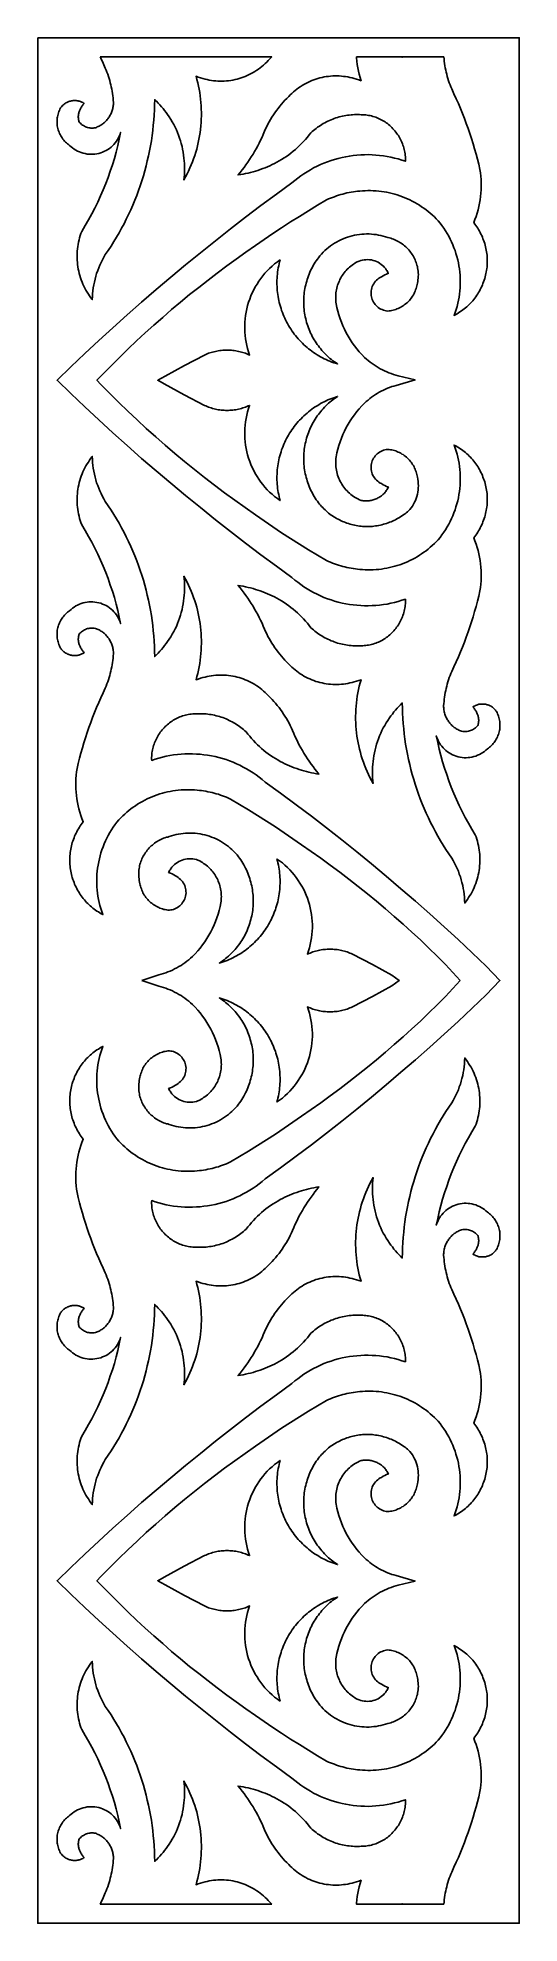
# Model space of a CAD drawing. Header units: centimetres. Extents: x 1.5 to 6.1, y -9 to 9.
import ezdxf

# ---------------------------------------------------------------- set-up
doc = ezdxf.new("R2010")
doc.units = ezdxf.units.CM
doc.header["$MEASUREMENT"] = 0
doc.layers.add('layer 1', color=7, linetype='Continuous')

msp = doc.modelspace()

# ---------------------------------------------------------------- linework, layer by layer
at = {"layer": 'layer 1', "color": 250}
for points, knots in [([(1.50051, 9.00077), (1.50051, 9.00077), (6.0926, 9.00077), (6.0926, 9.00077), (6.0926, 9.00077), (6.0926, 9.00077), (6.0926, -9.00021), (6.0926, -9.00021), (6.0926, -9.00021), (6.0926, -9.00021), (1.50051, -9.00021), (1.50051, -9.00021), (1.50051, -9.00021), (1.50051, -9.00021), (1.50051, 9.00077), (1.50051, 9.00077)], [0, 0, 0, 0, 0.2, 0.2, 0.2, 0.2, 0.4, 0.4, 0.4, 0.4, 0.6, 0.6, 0.6, 0.6, 1, 1, 1, 1]), ([(2.09602, 8.81709), (2.09602, 8.81709), (3.73281, 8.81709), (3.73281, 8.81709), (3.73281, 8.81709), (3.73281, 8.81709), (3.71626, 8.80122), (3.71626, 8.80122), (3.71626, 8.80122), (3.71626, 8.80122), (3.6985, 8.78272), (3.6985, 8.78272), (3.6985, 8.78272), (3.6985, 8.78272), (3.68444, 8.76866), (3.68444, 8.76866), (3.68444, 8.76866), (3.68444, 8.76866), (3.6689, 8.75386), (3.6689, 8.75386), (3.6689, 8.75386), (3.6689, 8.75386), (3.65484, 8.7398), (3.65484, 8.7398), (3.65484, 8.7398), (3.65484, 8.7398), (3.63857, 8.72574), (3.63857, 8.72574), (3.63857, 8.72574), (3.63857, 8.72574), (3.62228, 8.71389), (3.62228, 8.71389), (3.62228, 8.71389), (3.62228, 8.71389), (3.606, 8.70131), (3.606, 8.70131), (3.606, 8.70131), (3.606, 8.70131), (3.58898, 8.68948), (3.58898, 8.68948), (3.58898, 8.68948), (3.58898, 8.68948), (3.57196, 8.67764), (3.57196, 8.67764), (3.57196, 8.67764), (3.57196, 8.67764), (3.5542, 8.66802), (3.5542, 8.66802), (3.5542, 8.66802), (3.5542, 8.66802), (3.53569, 8.65766), (3.53569, 8.65766), (3.53569, 8.65766), (3.53569, 8.65766), (3.51794, 8.64804), (3.51794, 8.64804), (3.51794, 8.64804), (3.51794, 8.64804), (3.4987, 8.63916), (3.4987, 8.63916), (3.4987, 8.63916), (3.4987, 8.63916), (3.4802, 8.63102), (3.4802, 8.63102), (3.4802, 8.63102), (3.4802, 8.63102), (3.46096, 8.62435), (3.46096, 8.62435), (3.46096, 8.62435), (3.46096, 8.62435), (3.44097, 8.61769), (3.44097, 8.61769), (3.44097, 8.61769), (3.44097, 8.61769), (3.42173, 8.61103), (3.42173, 8.61103), (3.42173, 8.61103), (3.42173, 8.61103), (3.40176, 8.60585), (3.40176, 8.60585), (3.40176, 8.60585), (3.40176, 8.60585), (3.38178, 8.60067), (3.38178, 8.60067), (3.38178, 8.60067), (3.38178, 8.60067), (3.36106, 8.59697), (3.36106, 8.59697), (3.36106, 8.59697), (3.36106, 8.59697), (3.34181, 8.59327), (3.34181, 8.59327), (3.34181, 8.59327), (3.34181, 8.59327), (3.32109, 8.59031), (3.32109, 8.59031), (3.32109, 8.59031), (3.32109, 8.59031), (3.29964, 8.5881), (3.29964, 8.5881), (3.29964, 8.5881), (3.29964, 8.5881), (3.27966, 8.58662), (3.27966, 8.58662), (3.27966, 8.58662), (3.27966, 8.58662), (3.25894, 8.58588), (3.25894, 8.58588), (3.25894, 8.58588), (3.25894, 8.58588), (3.23895, 8.58588), (3.23895, 8.58588), (3.23895, 8.58588), (3.23895, 8.58588), (3.21749, 8.58662), (3.21749, 8.58662), (3.21749, 8.58662), (3.21749, 8.58662), (3.19752, 8.5881), (3.19752, 8.5881), (3.19752, 8.5881), (3.19752, 8.5881), (3.1768, 8.59031), (3.1768, 8.59031), (3.1768, 8.59031), (3.1768, 8.59031), (3.15681, 8.59327), (3.15681, 8.59327), (3.15681, 8.59327), (3.15681, 8.59327), (3.13609, 8.59623), (3.13609, 8.59623), (3.13609, 8.59623), (3.13609, 8.59623), (3.11537, 8.60067), (3.11537, 8.60067), (3.11537, 8.60067), (3.11537, 8.60067), (3.09614, 8.60585), (3.09614, 8.60585), (3.09614, 8.60585), (3.09614, 8.60585), (3.07394, 8.61103), (3.07394, 8.61103), (3.07394, 8.61103), (3.07394, 8.61103), (3.05247, 8.61769), (3.05247, 8.61769), (3.05247, 8.61769), (3.05247, 8.61769), (3.03101, 8.62509), (3.03101, 8.62509), (3.03101, 8.62509), (3.03101, 8.62509), (3.01029, 8.6325), (3.01029, 8.6325), (3.01029, 8.6325), (3.01029, 8.6325), (3.01843, 8.60215), (3.01843, 8.60215), (3.01843, 8.60215), (3.01843, 8.60215), (3.02657, 8.57108), (3.02657, 8.57108), (3.02657, 8.57108), (3.02657, 8.57108), (3.03323, 8.53926), (3.03323, 8.53926), (3.03323, 8.53926), (3.03323, 8.53926), (3.03989, 8.50817), (3.03989, 8.50817), (3.03989, 8.50817), (3.03989, 8.50817), (3.04507, 8.4771), (3.04507, 8.4771), (3.04507, 8.4771), (3.04507, 8.4771), (3.05025, 8.44528), (3.05025, 8.44528), (3.05025, 8.44528), (3.05025, 8.44528), (3.05395, 8.41345), (3.05395, 8.41345), (3.05395, 8.41345), (3.05395, 8.41345), (3.05691, 8.38163), (3.05691, 8.38163), (3.05691, 8.38163), (3.05691, 8.38163), (3.05913, 8.34982), (3.05913, 8.34982), (3.05913, 8.34982), (3.05913, 8.34982), (3.06061, 8.31725), (3.06061, 8.31725), (3.06061, 8.31725), (3.06061, 8.31725), (3.06135, 8.28617), (3.06135, 8.28617), (3.06135, 8.28617), (3.06135, 8.28617), (3.06135, 8.25436), (3.06135, 8.25436), (3.06135, 8.25436), (3.06135, 8.25436), (3.06061, 8.22179), (3.06061, 8.22179), (3.06061, 8.22179), (3.06061, 8.22179), (3.05913, 8.18997), (3.05913, 8.18997), (3.05913, 8.18997), (3.05913, 8.18997), (3.05617, 8.15816), (3.05617, 8.15816), (3.05617, 8.15816), (3.05617, 8.15816), (3.05321, 8.12559), (3.05321, 8.12559), (3.05321, 8.12559), (3.05321, 8.12559), (3.04877, 8.09451), (3.04877, 8.09451), (3.04877, 8.09451), (3.04877, 8.09451), (3.04359, 8.06343), (3.04359, 8.06343), (3.04359, 8.06343), (3.04359, 8.06343), (3.03767, 8.03087), (3.03767, 8.03087), (3.03767, 8.03087), (3.03767, 8.03087), (3.03101, 7.99979), (3.03101, 7.99979), (3.03101, 7.99979), (3.03101, 7.99979), (3.02361, 7.96945), (3.02361, 7.96945), (3.02361, 7.96945), (3.02361, 7.96945), (3.01621, 7.93762), (3.01621, 7.93762), (3.01621, 7.93762), (3.01621, 7.93762), (3.00733, 7.90729), (3.00733, 7.90729), (3.00733, 7.90729), (3.00733, 7.90729), (2.99771, 7.87695), (2.99771, 7.87695), (2.99771, 7.87695), (2.99771, 7.87695), (2.98736, 7.84586), (2.98736, 7.84586), (2.98736, 7.84586), (2.98736, 7.84586), (2.97626, 7.81627), (2.97626, 7.81627), (2.97626, 7.81627), (2.97626, 7.81627), (2.96441, 7.78741), (2.96441, 7.78741), (2.96441, 7.78741), (2.96441, 7.78741), (2.95183, 7.75706), (2.95183, 7.75706), (2.95183, 7.75706), (2.95183, 7.75706), (2.93851, 7.7282), (2.93851, 7.7282), (2.93851, 7.7282), (2.93851, 7.7282), (2.92445, 7.70009), (2.92445, 7.70009), (2.92445, 7.70009), (2.92445, 7.70009), (2.90965, 7.67122), (2.90965, 7.67122), (2.90965, 7.67122), (2.90965, 7.67122), (2.89411, 7.6431), (2.89411, 7.6431), (2.89411, 7.6431), (2.89411, 7.6431), (2.89707, 7.669), (2.89707, 7.669), (2.89707, 7.669), (2.89707, 7.669), (2.89855, 7.69565), (2.89855, 7.69565), (2.89855, 7.69565), (2.89855, 7.69565), (2.90003, 7.7208), (2.90003, 7.7208), (2.90003, 7.7208), (2.90003, 7.7208), (2.90077, 7.74744), (2.90077, 7.74744), (2.90077, 7.74744), (2.90077, 7.74744), (2.90003, 7.77334), (2.90003, 7.77334), (2.90003, 7.77334), (2.90003, 7.77334), (2.89929, 7.79925), (2.89929, 7.79925), (2.89929, 7.79925), (2.89929, 7.79925), (2.89781, 7.82589), (2.89781, 7.82589), (2.89781, 7.82589), (2.89781, 7.82589), (2.89485, 7.85104), (2.89485, 7.85104), (2.89485, 7.85104), (2.89485, 7.85104), (2.89115, 7.87991), (2.89115, 7.87991), (2.89115, 7.87991), (2.89115, 7.87991), (2.88746, 7.90729), (2.88746, 7.90729), (2.88746, 7.90729), (2.88746, 7.90729), (2.88154, 7.9354), (2.88154, 7.9354), (2.88154, 7.9354), (2.88154, 7.9354), (2.87634, 7.96204), (2.87634, 7.96204), (2.87634, 7.96204), (2.87634, 7.96204), (2.86968, 7.98943), (2.86968, 7.98943), (2.86968, 7.98943), (2.86968, 7.98943), (2.86155, 8.01681), (2.86155, 8.01681), (2.86155, 8.01681), (2.86155, 8.01681), (2.85267, 8.0427), (2.85267, 8.0427), (2.85267, 8.0427), (2.85267, 8.0427), (2.84305, 8.07009), (2.84305, 8.07009), (2.84305, 8.07009), (2.84305, 8.07009), (2.83343, 8.09599), (2.83343, 8.09599), (2.83343, 8.09599), (2.83343, 8.09599), (2.82233, 8.12189), (2.82233, 8.12189), (2.82233, 8.12189), (2.82233, 8.12189), (2.80975, 8.14704), (2.80975, 8.14704), (2.80975, 8.14704), (2.80975, 8.14704), (2.79717, 8.17147), (2.79717, 8.17147), (2.79717, 8.17147), (2.79717, 8.17147), (2.78385, 8.19663), (2.78385, 8.19663), (2.78385, 8.19663), (2.78385, 8.19663), (2.76978, 8.22031), (2.76978, 8.22031), (2.76978, 8.22031), (2.76978, 8.22031), (2.75425, 8.24473), (2.75425, 8.24473), (2.75425, 8.24473), (2.75425, 8.24473), (2.73871, 8.26768), (2.73871, 8.26768), (2.73871, 8.26768), (2.73871, 8.26768), (2.72465, 8.28691), (2.72465, 8.28691), (2.72465, 8.28691), (2.72465, 8.28691), (2.71059, 8.30615), (2.71059, 8.30615), (2.71059, 8.30615), (2.71059, 8.30615), (2.69579, 8.32391), (2.69579, 8.32391), (2.69579, 8.32391), (2.69579, 8.32391), (2.68098, 8.34241), (2.68098, 8.34241), (2.68098, 8.34241), (2.68098, 8.34241), (2.66544, 8.35944), (2.66544, 8.35944), (2.66544, 8.35944), (2.66544, 8.35944), (2.64917, 8.37719), (2.64917, 8.37719), (2.64917, 8.37719), (2.64917, 8.37719), (2.63289, 8.39421), (2.63289, 8.39421), (2.63289, 8.39421), (2.63289, 8.39421), (2.61587, 8.41049), (2.61587, 8.41049), (2.61587, 8.41049), (2.61587, 8.41049), (2.61513, 8.36092), (2.61513, 8.36092), (2.61513, 8.36092), (2.61513, 8.36092), (2.61291, 8.31133), (2.61291, 8.31133), (2.61291, 8.31133), (2.61291, 8.31133), (2.61069, 8.2625), (2.61069, 8.2625), (2.61069, 8.2625), (2.61069, 8.2625), (2.60699, 8.21365), (2.60699, 8.21365), (2.60699, 8.21365), (2.60699, 8.21365), (2.60255, 8.16482), (2.60255, 8.16482), (2.60255, 8.16482), (2.60255, 8.16482), (2.59737, 8.11523), (2.59737, 8.11523), (2.59737, 8.11523), (2.59737, 8.11523), (2.59144, 8.06639), (2.59144, 8.06639), (2.59144, 8.06639), (2.59144, 8.06639), (2.58404, 8.01755), (2.58404, 8.01755), (2.58404, 8.01755), (2.58404, 8.01755), (2.57516, 7.96945), (2.57516, 7.96945), (2.57516, 7.96945), (2.57516, 7.96945), (2.56628, 7.92061), (2.56628, 7.92061), (2.56628, 7.92061), (2.56628, 7.92061), (2.55592, 7.8725), (2.55592, 7.8725), (2.55592, 7.8725), (2.55592, 7.8725), (2.54557, 7.82441), (2.54557, 7.82441), (2.54557, 7.82441), (2.54557, 7.82441), (2.53373, 7.7763), (2.53373, 7.7763), (2.53373, 7.7763), (2.53373, 7.7763), (2.52115, 7.72894), (2.52115, 7.72894), (2.52115, 7.72894), (2.52115, 7.72894), (2.50783, 7.68158), (2.50783, 7.68158), (2.50783, 7.68158), (2.50783, 7.68158), (2.49302, 7.63422), (2.49302, 7.63422), (2.49302, 7.63422), (2.49302, 7.63422), (2.47748, 7.5876), (2.47748, 7.5876), (2.47748, 7.5876), (2.47748, 7.5876), (2.4612, 7.54098), (2.4612, 7.54098), (2.4612, 7.54098), (2.4612, 7.54098), (2.44419, 7.49435), (2.44419, 7.49435), (2.44419, 7.49435), (2.44419, 7.49435), (2.42569, 7.44848), (2.42569, 7.44848), (2.42569, 7.44848), (2.42569, 7.44848), (2.40719, 7.40334), (2.40719, 7.40334), (2.40719, 7.40334), (2.40719, 7.40334), (2.3872, 7.3582), (2.3872, 7.3582), (2.3872, 7.3582), (2.3872, 7.3582), (2.36722, 7.31306), (2.36722, 7.31306), (2.36722, 7.31306), (2.36722, 7.31306), (2.34502, 7.26866), (2.34502, 7.26866), (2.34502, 7.26866), (2.34502, 7.26866), (2.32357, 7.225), (2.32357, 7.225), (2.32357, 7.225), (2.32357, 7.225), (2.29988, 7.18133), (2.29988, 7.18133), (2.29988, 7.18133), (2.29988, 7.18133), (2.2762, 7.13842), (2.2762, 7.13842), (2.2762, 7.13842), (2.2762, 7.13842), (2.25104, 7.09623), (2.25104, 7.09623), (2.25104, 7.09623), (2.25104, 7.09623), (2.22589, 7.05406), (2.22589, 7.05406), (2.22589, 7.05406), (2.22589, 7.05406), (2.19924, 7.01187), (2.19924, 7.01187), (2.19924, 7.01187), (2.19924, 7.01187), (2.1726, 6.97043), (2.1726, 6.97043), (2.1726, 6.97043), (2.1726, 6.97043), (2.14448, 6.92974), (2.14448, 6.92974), (2.14448, 6.92974), (2.14448, 6.92974), (2.13042, 6.90605), (2.13042, 6.90605), (2.13042, 6.90605), (2.13042, 6.90605), (2.11709, 6.88015), (2.11709, 6.88015), (2.11709, 6.88015), (2.11709, 6.88015), (2.10378, 6.85573), (2.10378, 6.85573), (2.10378, 6.85573), (2.10378, 6.85573), (2.09268, 6.82909), (2.09268, 6.82909), (2.09268, 6.82909), (2.09268, 6.82909), (2.08158, 6.80393), (2.08158, 6.80393), (2.08158, 6.80393), (2.08158, 6.80393), (2.07196, 6.77729), (2.07196, 6.77729), (2.07196, 6.77729), (2.07196, 6.77729), (2.06234, 6.75065), (2.06234, 6.75065), (2.06234, 6.75065), (2.06234, 6.75065), (2.0542, 6.72327), (2.0542, 6.72327), (2.0542, 6.72327), (2.0542, 6.72327), (2.0468, 6.69589), (2.0468, 6.69589), (2.0468, 6.69589), (2.0468, 6.69589), (2.04088, 6.66851), (2.04088, 6.66851), (2.04088, 6.66851), (2.04088, 6.66851), (2.03496, 6.64112), (2.03496, 6.64112), (2.03496, 6.64112), (2.03496, 6.64112), (2.03052, 6.61301), (2.03052, 6.61301), (2.03052, 6.61301), (2.03052, 6.61301), (2.02681, 6.58489), (2.02681, 6.58489), (2.02681, 6.58489), (2.02681, 6.58489), (2.02385, 6.55677), (2.02385, 6.55677), (2.02385, 6.55677), (2.02385, 6.55677), (2.02163, 6.52864), (2.02163, 6.52864), (2.02163, 6.52864), (2.02163, 6.52864), (2.02089, 6.50053), (2.02089, 6.50053), (2.02089, 6.50053), (2.02089, 6.50053), (2.00757, 6.51754), (2.00757, 6.51754), (2.00757, 6.51754), (2.00757, 6.51754), (1.995, 6.5353), (1.995, 6.5353), (1.995, 6.5353), (1.995, 6.5353), (1.98316, 6.55233), (1.98316, 6.55233), (1.98316, 6.55233), (1.98316, 6.55233), (1.97132, 6.57083), (1.97132, 6.57083), (1.97132, 6.57083), (1.97132, 6.57083), (1.96022, 6.59007), (1.96022, 6.59007), (1.96022, 6.59007), (1.96022, 6.59007), (1.9506, 6.60857), (1.9506, 6.60857), (1.9506, 6.60857), (1.9506, 6.60857), (1.94098, 6.6278), (1.94098, 6.6278), (1.94098, 6.6278), (1.94098, 6.6278), (1.93135, 6.64705), (1.93135, 6.64705), (1.93135, 6.64705), (1.93135, 6.64705), (1.92321, 6.66777), (1.92321, 6.66777), (1.92321, 6.66777), (1.92321, 6.66777), (1.91507, 6.68775), (1.91507, 6.68775), (1.91507, 6.68775), (1.91507, 6.68775), (1.90841, 6.70773), (1.90841, 6.70773), (1.90841, 6.70773), (1.90841, 6.70773), (1.90249, 6.72918), (1.90249, 6.72918), (1.90249, 6.72918), (1.90249, 6.72918), (1.89657, 6.74917), (1.89657, 6.74917), (1.89657, 6.74917), (1.89657, 6.74917), (1.8914, 6.77063), (1.8914, 6.77063), (1.8914, 6.77063), (1.8914, 6.77063), (1.88696, 6.79135), (1.88696, 6.79135), (1.88696, 6.79135), (1.88696, 6.79135), (1.88326, 6.81281), (1.88326, 6.81281), (1.88326, 6.81281), (1.88326, 6.81281), (1.8803, 6.83428), (1.8803, 6.83428), (1.8803, 6.83428), (1.8803, 6.83428), (1.87808, 6.85573), (1.87808, 6.85573), (1.87808, 6.85573), (1.87808, 6.85573), (1.8766, 6.87719), (1.8766, 6.87719), (1.8766, 6.87719), (1.8766, 6.87719), (1.87586, 6.89865), (1.87586, 6.89865), (1.87586, 6.89865), (1.87586, 6.89865), (1.87512, 6.92011), (1.87512, 6.92011), (1.87512, 6.92011), (1.87512, 6.92011), (1.87586, 6.94232), (1.87586, 6.94232), (1.87586, 6.94232), (1.87586, 6.94232), (1.87734, 6.96377), (1.87734, 6.96377), (1.87734, 6.96377), (1.87734, 6.96377), (1.87956, 6.98523), (1.87956, 6.98523), (1.87956, 6.98523), (1.87956, 6.98523), (1.88252, 7.00669), (1.88252, 7.00669), (1.88252, 7.00669), (1.88252, 7.00669), (1.88548, 7.02742), (1.88548, 7.02742), (1.88548, 7.02742), (1.88548, 7.02742), (1.88992, 7.04962), (1.88992, 7.04962), (1.88992, 7.04962), (1.88992, 7.04962), (1.89436, 7.06959), (1.89436, 7.06959), (1.89436, 7.06959), (1.89436, 7.06959), (1.90027, 7.09105), (1.90027, 7.09105), (1.90027, 7.09105), (1.90027, 7.09105), (1.90619, 7.11177), (1.90619, 7.11177), (1.90619, 7.11177), (1.90619, 7.11177), (1.91285, 7.1325), (1.91285, 7.1325), (1.91285, 7.1325), (1.91285, 7.1325), (1.92025, 7.15174), (1.92025, 7.15174), (1.92025, 7.15174), (1.92025, 7.15174), (1.95356, 7.20649), (1.95356, 7.20649), (1.95356, 7.20649), (1.95356, 7.20649), (1.98538, 7.262), (1.98538, 7.262), (1.98538, 7.262), (1.98538, 7.262), (2.01571, 7.31824), (2.01571, 7.31824), (2.01571, 7.31824), (2.01571, 7.31824), (2.04532, 7.37448), (2.04532, 7.37448), (2.04532, 7.37448), (2.04532, 7.37448), (2.07344, 7.43146), (2.07344, 7.43146), (2.07344, 7.43146), (2.07344, 7.43146), (2.09934, 7.48991), (2.09934, 7.48991), (2.09934, 7.48991), (2.09934, 7.48991), (2.12525, 7.54838), (2.12525, 7.54838), (2.12525, 7.54838), (2.12525, 7.54838), (2.14892, 7.60759), (2.14892, 7.60759), (2.14892, 7.60759), (2.14892, 7.60759), (2.17186, 7.66678), (2.17186, 7.66678), (2.17186, 7.66678), (2.17186, 7.66678), (2.19258, 7.72672), (2.19258, 7.72672), (2.19258, 7.72672), (2.19258, 7.72672), (2.21256, 7.78741), (2.21256, 7.78741), (2.21256, 7.78741), (2.21256, 7.78741), (2.23181, 7.84808), (2.23181, 7.84808), (2.23181, 7.84808), (2.23181, 7.84808), (2.24808, 7.90951), (2.24808, 7.90951), (2.24808, 7.90951), (2.24808, 7.90951), (2.26436, 7.97167), (2.26436, 7.97167), (2.26436, 7.97167), (2.26436, 7.97167), (2.27842, 8.03309), (2.27842, 8.03309), (2.27842, 8.03309), (2.27842, 8.03309), (2.291, 8.09599), (2.291, 8.09599), (2.291, 8.09599), (2.291, 8.09599), (2.28508, 8.07749), (2.28508, 8.07749), (2.28508, 8.07749), (2.28508, 8.07749), (2.27842, 8.06046), (2.27842, 8.06046), (2.27842, 8.06046), (2.27842, 8.06046), (2.27028, 8.04344), (2.27028, 8.04344), (2.27028, 8.04344), (2.27028, 8.04344), (2.26066, 8.02791), (2.26066, 8.02791), (2.26066, 8.02791), (2.26066, 8.02791), (2.2503, 8.01163), (2.2503, 8.01163), (2.2503, 8.01163), (2.2503, 8.01163), (2.23846, 7.99683), (2.23846, 7.99683), (2.23846, 7.99683), (2.23846, 7.99683), (2.22663, 7.98277), (2.22663, 7.98277), (2.22663, 7.98277), (2.22663, 7.98277), (2.21329, 7.96945), (2.21329, 7.96945), (2.21329, 7.96945), (2.21329, 7.96945), (2.19924, 7.95612), (2.19924, 7.95612), (2.19924, 7.95612), (2.19924, 7.95612), (2.18444, 7.94428), (2.18444, 7.94428), (2.18444, 7.94428), (2.18444, 7.94428), (2.1689, 7.93466), (2.1689, 7.93466), (2.1689, 7.93466), (2.1689, 7.93466), (2.15262, 7.92505), (2.15262, 7.92505), (2.15262, 7.92505), (2.15262, 7.92505), (2.13634, 7.91617), (2.13634, 7.91617), (2.13634, 7.91617), (2.13634, 7.91617), (2.11857, 7.90877), (2.11857, 7.90877), (2.11857, 7.90877), (2.11857, 7.90877), (2.10082, 7.90211), (2.10082, 7.90211), (2.10082, 7.90211), (2.10082, 7.90211), (2.08306, 7.89693), (2.08306, 7.89693), (2.08306, 7.89693), (2.08306, 7.89693), (2.06382, 7.89249), (2.06382, 7.89249), (2.06382, 7.89249), (2.06382, 7.89249), (2.04606, 7.89027), (2.04606, 7.89027), (2.04606, 7.89027), (2.04606, 7.89027), (2.02681, 7.88879), (2.02681, 7.88879), (2.02681, 7.88879), (2.02681, 7.88879), (2.00757, 7.88879), (2.00757, 7.88879), (2.00757, 7.88879), (2.00757, 7.88879), (1.98908, 7.88953), (1.98908, 7.88953), (1.98908, 7.88953), (1.98908, 7.88953), (1.97058, 7.89027), (1.97058, 7.89027), (1.97058, 7.89027), (1.97058, 7.89027), (1.95208, 7.89397), (1.95208, 7.89397), (1.95208, 7.89397), (1.95208, 7.89397), (1.93358, 7.89841), (1.93358, 7.89841), (1.93358, 7.89841), (1.93358, 7.89841), (1.91507, 7.90359), (1.91507, 7.90359), (1.91507, 7.90359), (1.91507, 7.90359), (1.89805, 7.91099), (1.89805, 7.91099), (1.89805, 7.91099), (1.89805, 7.91099), (1.88104, 7.91839), (1.88104, 7.91839), (1.88104, 7.91839), (1.88104, 7.91839), (1.86402, 7.92801), (1.86402, 7.92801), (1.86402, 7.92801), (1.86402, 7.92801), (1.84848, 7.93688), (1.84848, 7.93688), (1.84848, 7.93688), (1.84848, 7.93688), (1.83293, 7.94798), (1.83293, 7.94798), (1.83293, 7.94798), (1.83293, 7.94798), (1.81813, 7.96056), (1.81813, 7.96056), (1.81813, 7.96056), (1.81813, 7.96056), (1.80481, 7.97315), (1.80481, 7.97315), (1.80481, 7.97315), (1.80481, 7.97315), (1.79445, 7.98055), (1.79445, 7.98055), (1.79445, 7.98055), (1.79445, 7.98055), (1.7841, 7.98795), (1.7841, 7.98795), (1.7841, 7.98795), (1.7841, 7.98795), (1.77448, 7.99609), (1.77448, 7.99609), (1.77448, 7.99609), (1.77448, 7.99609), (1.7656, 8.00497), (1.7656, 8.00497), (1.7656, 8.00497), (1.7656, 8.00497), (1.75672, 8.01385), (1.75672, 8.01385), (1.75672, 8.01385), (1.75672, 8.01385), (1.74858, 8.02347), (1.74858, 8.02347), (1.74858, 8.02347), (1.74858, 8.02347), (1.74043, 8.03309), (1.74043, 8.03309), (1.74043, 8.03309), (1.74043, 8.03309), (1.73303, 8.04344), (1.73303, 8.04344), (1.73303, 8.04344), (1.73303, 8.04344), (1.72563, 8.0538), (1.72563, 8.0538), (1.72563, 8.0538), (1.72563, 8.0538), (1.71971, 8.06491), (1.71971, 8.06491), (1.71971, 8.06491), (1.71971, 8.06491), (1.71379, 8.07527), (1.71379, 8.07527), (1.71379, 8.07527), (1.71379, 8.07527), (1.70861, 8.08711), (1.70861, 8.08711), (1.70861, 8.08711), (1.70861, 8.08711), (1.70343, 8.09895), (1.70343, 8.09895), (1.70343, 8.09895), (1.70343, 8.09895), (1.69899, 8.11079), (1.69899, 8.11079), (1.69899, 8.11079), (1.69899, 8.11079), (1.69529, 8.12189), (1.69529, 8.12189), (1.69529, 8.12189), (1.69529, 8.12189), (1.69159, 8.13447), (1.69159, 8.13447), (1.69159, 8.13447), (1.69159, 8.13447), (1.68937, 8.14704), (1.68937, 8.14704), (1.68937, 8.14704), (1.68937, 8.14704), (1.68715, 8.15964), (1.68715, 8.15964), (1.68715, 8.15964), (1.68715, 8.15964), (1.68567, 8.17147), (1.68567, 8.17147), (1.68567, 8.17147), (1.68567, 8.17147), (1.68419, 8.18405), (1.68419, 8.18405), (1.68419, 8.18405), (1.68419, 8.18405), (1.68419, 8.19737), (1.68419, 8.19737), (1.68419, 8.19737), (1.68419, 8.19737), (1.68419, 8.20995), (1.68419, 8.20995), (1.68419, 8.20995), (1.68419, 8.20995), (1.68493, 8.22179), (1.68493, 8.22179), (1.68493, 8.22179), (1.68493, 8.22179), (1.68641, 8.23437), (1.68641, 8.23437), (1.68641, 8.23437), (1.68641, 8.23437), (1.68863, 8.24695), (1.68863, 8.24695), (1.68863, 8.24695), (1.68863, 8.24695), (1.69085, 8.25954), (1.69085, 8.25954), (1.69085, 8.25954), (1.69085, 8.25954), (1.69455, 8.27137), (1.69455, 8.27137), (1.69455, 8.27137), (1.69455, 8.27137), (1.69825, 8.28321), (1.69825, 8.28321), (1.69825, 8.28321), (1.69825, 8.28321), (1.70269, 8.29579), (1.70269, 8.29579), (1.70269, 8.29579), (1.70269, 8.29579), (1.70713, 8.30689), (1.70713, 8.30689), (1.70713, 8.30689), (1.70713, 8.30689), (1.71231, 8.31799), (1.71231, 8.31799), (1.71231, 8.31799), (1.71231, 8.31799), (1.71823, 8.32983), (1.71823, 8.32983), (1.71823, 8.32983), (1.71823, 8.32983), (1.72341, 8.33649), (1.72341, 8.33649), (1.72341, 8.33649), (1.72341, 8.33649), (1.72711, 8.34241), (1.72711, 8.34241), (1.72711, 8.34241), (1.72711, 8.34241), (1.73303, 8.34908), (1.73303, 8.34908), (1.73303, 8.34908), (1.73303, 8.34908), (1.73821, 8.35352), (1.73821, 8.35352), (1.73821, 8.35352), (1.73821, 8.35352), (1.74413, 8.35944), (1.74413, 8.35944), (1.74413, 8.35944), (1.74413, 8.35944), (1.75006, 8.36462), (1.75006, 8.36462), (1.75006, 8.36462), (1.75006, 8.36462), (1.75672, 8.3698), (1.75672, 8.3698), (1.75672, 8.3698), (1.75672, 8.3698), (1.76338, 8.37424), (1.76338, 8.37424), (1.76338, 8.37424), (1.76338, 8.37424), (1.7693, 8.37867), (1.7693, 8.37867), (1.7693, 8.37867), (1.7693, 8.37867), (1.7767, 8.38237), (1.7767, 8.38237), (1.7767, 8.38237), (1.7767, 8.38237), (1.78336, 8.38607), (1.78336, 8.38607), (1.78336, 8.38607), (1.78336, 8.38607), (1.79075, 8.38903), (1.79075, 8.38903), (1.79075, 8.38903), (1.79075, 8.38903), (1.79815, 8.39199), (1.79815, 8.39199), (1.79815, 8.39199), (1.79815, 8.39199), (1.80629, 8.39495), (1.80629, 8.39495), (1.80629, 8.39495), (1.80629, 8.39495), (1.81369, 8.39643), (1.81369, 8.39643), (1.81369, 8.39643), (1.81369, 8.39643), (1.82109, 8.39865), (1.82109, 8.39865), (1.82109, 8.39865), (1.82109, 8.39865), (1.82923, 8.39939), (1.82923, 8.39939), (1.82923, 8.39939), (1.82923, 8.39939), (1.83737, 8.40013), (1.83737, 8.40013), (1.83737, 8.40013), (1.83737, 8.40013), (1.84552, 8.40087), (1.84552, 8.40087), (1.84552, 8.40087), (1.84552, 8.40087), (1.85292, 8.40087), (1.85292, 8.40087), (1.85292, 8.40087), (1.85292, 8.40087), (1.86106, 8.40013), (1.86106, 8.40013), (1.86106, 8.40013), (1.86106, 8.40013), (1.86846, 8.40013), (1.86846, 8.40013), (1.86846, 8.40013), (1.86846, 8.40013), (1.8766, 8.39939), (1.8766, 8.39939), (1.8766, 8.39939), (1.8766, 8.39939), (1.88474, 8.39791), (1.88474, 8.39791), (1.88474, 8.39791), (1.88474, 8.39791), (1.89214, 8.39643), (1.89214, 8.39643), (1.89214, 8.39643), (1.89214, 8.39643), (1.90027, 8.39421), (1.90027, 8.39421), (1.90027, 8.39421), (1.90027, 8.39421), (1.90767, 8.39125), (1.90767, 8.39125), (1.90767, 8.39125), (1.90767, 8.39125), (1.91433, 8.38829), (1.91433, 8.38829), (1.91433, 8.38829), (1.91433, 8.38829), (1.92173, 8.38533), (1.92173, 8.38533), (1.92173, 8.38533), (1.92173, 8.38533), (1.92913, 8.38163), (1.92913, 8.38163), (1.92913, 8.38163), (1.92913, 8.38163), (1.9358, 8.37719), (1.9358, 8.37719), (1.9358, 8.37719), (1.9358, 8.37719), (1.94246, 8.37276), (1.94246, 8.37276), (1.94246, 8.37276), (1.94246, 8.37276), (1.93728, 8.3661), (1.93728, 8.3661), (1.93728, 8.3661), (1.93728, 8.3661), (1.93135, 8.35944), (1.93135, 8.35944), (1.93135, 8.35944), (1.93135, 8.35944), (1.92617, 8.35278), (1.92617, 8.35278), (1.92617, 8.35278), (1.92617, 8.35278), (1.92173, 8.34611), (1.92173, 8.34611), (1.92173, 8.34611), (1.92173, 8.34611), (1.91655, 8.33871), (1.91655, 8.33871), (1.91655, 8.33871), (1.91655, 8.33871), (1.91285, 8.33131), (1.91285, 8.33131), (1.91285, 8.33131), (1.91285, 8.33131), (1.90841, 8.32317), (1.90841, 8.32317), (1.90841, 8.32317), (1.90841, 8.32317), (1.90619, 8.31503), (1.90619, 8.31503), (1.90619, 8.31503), (1.90619, 8.31503), (1.90249, 8.30837), (1.90249, 8.30837), (1.90249, 8.30837), (1.90249, 8.30837), (1.89879, 8.30171), (1.89879, 8.30171), (1.89879, 8.30171), (1.89879, 8.30171), (1.89583, 8.29431), (1.89583, 8.29431), (1.89583, 8.29431), (1.89583, 8.29431), (1.89362, 8.28691), (1.89362, 8.28691), (1.89362, 8.28691), (1.89362, 8.28691), (1.8914, 8.27951), (1.8914, 8.27951), (1.8914, 8.27951), (1.8914, 8.27951), (1.88992, 8.27211), (1.88992, 8.27211), (1.88992, 8.27211), (1.88992, 8.27211), (1.88844, 8.26398), (1.88844, 8.26398), (1.88844, 8.26398), (1.88844, 8.26398), (1.8877, 8.25732), (1.8877, 8.25732), (1.8877, 8.25732), (1.8877, 8.25732), (1.88696, 8.24917), (1.88696, 8.24917), (1.88696, 8.24917), (1.88696, 8.24917), (1.88696, 8.24103), (1.88696, 8.24103), (1.88696, 8.24103), (1.88696, 8.24103), (1.8877, 8.23363), (1.8877, 8.23363), (1.8877, 8.23363), (1.8877, 8.23363), (1.88844, 8.22549), (1.88844, 8.22549), (1.88844, 8.22549), (1.88844, 8.22549), (1.88992, 8.21809), (1.88992, 8.21809), (1.88992, 8.21809), (1.88992, 8.21809), (1.8914, 8.21069), (1.8914, 8.21069), (1.8914, 8.21069), (1.8914, 8.21069), (1.89362, 8.20329), (1.89362, 8.20329), (1.89362, 8.20329), (1.89362, 8.20329), (1.89583, 8.19589), (1.89583, 8.19589), (1.89583, 8.19589), (1.89583, 8.19589), (1.90323, 8.18775), (1.90323, 8.18775), (1.90323, 8.18775), (1.90323, 8.18775), (1.91063, 8.18035), (1.91063, 8.18035), (1.91063, 8.18035), (1.91063, 8.18035), (1.91877, 8.17295), (1.91877, 8.17295), (1.91877, 8.17295), (1.91877, 8.17295), (1.92765, 8.16703), (1.92765, 8.16703), (1.92765, 8.16703), (1.92765, 8.16703), (1.93654, 8.16112), (1.93654, 8.16112), (1.93654, 8.16112), (1.93654, 8.16112), (1.94616, 8.15592), (1.94616, 8.15592), (1.94616, 8.15592), (1.94616, 8.15592), (1.95504, 8.15148), (1.95504, 8.15148), (1.95504, 8.15148), (1.95504, 8.15148), (1.9654, 8.14704), (1.9654, 8.14704), (1.9654, 8.14704), (1.9654, 8.14704), (1.97576, 8.14409), (1.97576, 8.14409), (1.97576, 8.14409), (1.97576, 8.14409), (1.98612, 8.14113), (1.98612, 8.14113), (1.98612, 8.14113), (1.98612, 8.14113), (1.99722, 8.13965), (1.99722, 8.13965), (1.99722, 8.13965), (1.99722, 8.13965), (2.00683, 8.13817), (2.00683, 8.13817), (2.00683, 8.13817), (2.00683, 8.13817), (2.01793, 8.13817), (2.01793, 8.13817), (2.01793, 8.13817), (2.01793, 8.13817), (2.02904, 8.13817), (2.02904, 8.13817), (2.02904, 8.13817), (2.02904, 8.13817), (2.04014, 8.13891), (2.04014, 8.13891), (2.04014, 8.13891), (2.04014, 8.13891), (2.04976, 8.14113), (2.04976, 8.14113), (2.04976, 8.14113), (2.04976, 8.14113), (2.05938, 8.14409), (2.05938, 8.14409), (2.05938, 8.14409), (2.05938, 8.14409), (2.06826, 8.14852), (2.06826, 8.14852), (2.06826, 8.14852), (2.06826, 8.14852), (2.07788, 8.15222), (2.07788, 8.15222), (2.07788, 8.15222), (2.07788, 8.15222), (2.08676, 8.15666), (2.08676, 8.15666), (2.08676, 8.15666), (2.08676, 8.15666), (2.0949, 8.16186), (2.0949, 8.16186), (2.0949, 8.16186), (2.0949, 8.16186), (2.10304, 8.16703), (2.10304, 8.16703), (2.10304, 8.16703), (2.10304, 8.16703), (2.11191, 8.17147), (2.11191, 8.17147), (2.11191, 8.17147), (2.11191, 8.17147), (2.12005, 8.17739), (2.12005, 8.17739), (2.12005, 8.17739), (2.12005, 8.17739), (2.1282, 8.18405), (2.1282, 8.18405), (2.1282, 8.18405), (2.1282, 8.18405), (2.1356, 8.19071), (2.1356, 8.19071), (2.1356, 8.19071), (2.1356, 8.19071), (2.14226, 8.19737), (2.14226, 8.19737), (2.14226, 8.19737), (2.14226, 8.19737), (2.14966, 8.20403), (2.14966, 8.20403), (2.14966, 8.20403), (2.14966, 8.20403), (2.15632, 8.21143), (2.15632, 8.21143), (2.15632, 8.21143), (2.15632, 8.21143), (2.16298, 8.21883), (2.16298, 8.21883), (2.16298, 8.21883), (2.16298, 8.21883), (2.1689, 8.22623), (2.1689, 8.22623), (2.1689, 8.22623), (2.1689, 8.22623), (2.17482, 8.23437), (2.17482, 8.23437), (2.17482, 8.23437), (2.17482, 8.23437), (2.18074, 8.24251), (2.18074, 8.24251), (2.18074, 8.24251), (2.18074, 8.24251), (2.18592, 8.25138), (2.18592, 8.25138), (2.18592, 8.25138), (2.18592, 8.25138), (2.19036, 8.26028), (2.19036, 8.26028), (2.19036, 8.26028), (2.19036, 8.26028), (2.1948, 8.26842), (2.1948, 8.26842), (2.1948, 8.26842), (2.1948, 8.26842), (2.19924, 8.27729), (2.19924, 8.27729), (2.19924, 8.27729), (2.19924, 8.27729), (2.20294, 8.28691), (2.20294, 8.28691), (2.20294, 8.28691), (2.20294, 8.28691), (2.20664, 8.29579), (2.20664, 8.29579), (2.20664, 8.29579), (2.20664, 8.29579), (2.21034, 8.30541), (2.21034, 8.30541), (2.21034, 8.30541), (2.21034, 8.30541), (2.21256, 8.31429), (2.21256, 8.31429), (2.21256, 8.31429), (2.21256, 8.31429), (2.21551, 8.32391), (2.21551, 8.32391), (2.21551, 8.32391), (2.21551, 8.32391), (2.21775, 8.33427), (2.21775, 8.33427), (2.21775, 8.33427), (2.21775, 8.33427), (2.21923, 8.34389), (2.21923, 8.34389), (2.21923, 8.34389), (2.21923, 8.34389), (2.22071, 8.35352), (2.22071, 8.35352), (2.22071, 8.35352), (2.22071, 8.35352), (2.22145, 8.36314), (2.22145, 8.36314), (2.22145, 8.36314), (2.22145, 8.36314), (2.22219, 8.3735), (2.22219, 8.3735), (2.22219, 8.3735), (2.22219, 8.3735), (2.22219, 8.38311), (2.22219, 8.38311), (2.22219, 8.38311), (2.22219, 8.38311), (2.22071, 8.40383), (2.22071, 8.40383), (2.22071, 8.40383), (2.22071, 8.40383), (2.21849, 8.42529), (2.21849, 8.42529), (2.21849, 8.42529), (2.21849, 8.42529), (2.21625, 8.44602), (2.21625, 8.44602), (2.21625, 8.44602), (2.21625, 8.44602), (2.21329, 8.46748), (2.21329, 8.46748), (2.21329, 8.46748), (2.21329, 8.46748), (2.2096, 8.48893), (2.2096, 8.48893), (2.2096, 8.48893), (2.2096, 8.48893), (2.2059, 8.50891), (2.2059, 8.50891), (2.2059, 8.50891), (2.2059, 8.50891), (2.2022, 8.53037), (2.2022, 8.53037), (2.2022, 8.53037), (2.2022, 8.53037), (2.19702, 8.55036), (2.19702, 8.55036), (2.19702, 8.55036), (2.19702, 8.55036), (2.19184, 8.57108), (2.19184, 8.57108), (2.19184, 8.57108), (2.19184, 8.57108), (2.18666, 8.59105), (2.18666, 8.59105), (2.18666, 8.59105), (2.18666, 8.59105), (2.18074, 8.61177), (2.18074, 8.61177), (2.18074, 8.61177), (2.18074, 8.61177), (2.17482, 8.63176), (2.17482, 8.63176), (2.17482, 8.63176), (2.17482, 8.63176), (2.16742, 8.65174), (2.16742, 8.65174), (2.16742, 8.65174), (2.16742, 8.65174), (2.16002, 8.67172), (2.16002, 8.67172), (2.16002, 8.67172), (2.16002, 8.67172), (2.15188, 8.6917), (2.15188, 8.6917), (2.15188, 8.6917), (2.15188, 8.6917), (2.14374, 8.71093), (2.14374, 8.71093), (2.14374, 8.71093), (2.14374, 8.71093), (2.12303, 8.75756), (2.12303, 8.75756), (2.12303, 8.75756), (2.12303, 8.75756), (2.10156, 8.80417), (2.10156, 8.80417), (2.10156, 8.80417), (2.10156, 8.80417), (2.09602, 8.81709), (2.09602, 8.81709)], [0, 0, 0, 0, 0.00258398, 0.00258398, 0.00258398, 0.00258398, 0.00516796, 0.00516796, 0.00516796, 0.00516796, 0.00775194, 0.00775194, 0.00775194, 0.00775194, 0.01033592, 0.01033592, 0.01033592, 0.01033592, 0.0129199, 0.0129199, 0.0129199, 0.0129199, 0.01550388, 0.01550388, 0.01550388, 0.01550388, 0.01808786, 0.01808786, 0.01808786, 0.01808786, 0.02067183, 0.02067183, 0.02067183, 0.02067183, 0.02325581, 0.02325581, 0.02325581, 0.02325581, 0.02583979, 0.02583979, 0.02583979, 0.02583979, 0.02842377, 0.02842377, 0.02842377, 0.02842377, 0.03100775, 0.03100775, 0.03100775, 0.03100775, 0.03359173, 0.03359173, 0.03359173, 0.03359173, 0.03617571, 0.03617571, 0.03617571, 0.03617571, 0.03875969, 0.03875969, 0.03875969, 0.03875969, 0.04134367, 0.04134367, 0.04134367, 0.04134367, 0.04392765, 0.04392765, 0.04392765, 0.04392765, 0.04651163, 0.04651163, 0.04651163, 0.04651163, 0.04909561, 0.04909561, 0.04909561, 0.04909561, 0.05167959, 0.05167959, 0.05167959, 0.05167959, 0.05426357, 0.05426357, 0.05426357, 0.05426357, 0.05684755, 0.05684755, 0.05684755, 0.05684755, 0.05943152, 0.05943152, 0.05943152, 0.05943152, 0.0620155, 0.0620155, 0.0620155, 0.0620155, 0.06459948, 0.06459948, 0.06459948, 0.06459948, 0.06718346, 0.06718346, 0.06718346, 0.06718346, 0.06976744, 0.06976744, 0.06976744, 0.06976744, 0.07235142, 0.07235142, 0.07235142, 0.07235142, 0.0749354, 0.0749354, 0.0749354, 0.0749354, 0.07751938, 0.07751938, 0.07751938, 0.07751938, 0.08010336, 0.08010336, 0.08010336, 0.08010336, 0.08268734, 0.08268734, 0.08268734, 0.08268734, 0.08527132, 0.08527132, 0.08527132, 0.08527132, 0.0878553, 0.0878553, 0.0878553, 0.0878553, 0.09043928, 0.09043928, 0.09043928, 0.09043928, 0.09302326, 0.09302326, 0.09302326, 0.09302326, 0.09560724, 0.09560724, 0.09560724, 0.09560724, 0.09819121, 0.09819121, 0.09819121, 0.09819121, 0.10077519, 0.10077519, 0.10077519, 0.10077519, 0.10335917, 0.10335917, 0.10335917, 0.10335917, 0.10594315, 0.10594315, 0.10594315, 0.10594315, 0.10852713, 0.10852713, 0.10852713, 0.10852713, 0.11111111, 0.11111111, 0.11111111, 0.11111111, 0.11369509, 0.11369509, 0.11369509, 0.11369509, 0.11627907, 0.11627907, 0.11627907, 0.11627907, 0.11886305, 0.11886305, 0.11886305, 0.11886305, 0.12144703, 0.12144703, 0.12144703, 0.12144703, 0.12403101, 0.12403101, 0.12403101, 0.12403101, 0.12661499, 0.12661499, 0.12661499, 0.12661499, 0.12919897, 0.12919897, 0.12919897, 0.12919897, 0.13178295, 0.13178295, 0.13178295, 0.13178295, 0.13436693, 0.13436693, 0.13436693, 0.13436693, 0.1369509, 0.1369509, 0.1369509, 0.1369509, 0.13953488, 0.13953488, 0.13953488, 0.13953488, 0.14211886, 0.14211886, 0.14211886, 0.14211886, 0.14470284, 0.14470284, 0.14470284, 0.14470284, 0.14728682, 0.14728682, 0.14728682, 0.14728682, 0.1498708, 0.1498708, 0.1498708, 0.1498708, 0.15245478, 0.15245478, 0.15245478, 0.15245478, 0.15503876, 0.15503876, 0.15503876, 0.15503876, 0.15762274, 0.15762274, 0.15762274, 0.15762274, 0.16020672, 0.16020672, 0.16020672, 0.16020672, 0.1627907, 0.1627907, 0.1627907, 0.1627907, 0.16537468, 0.16537468, 0.16537468, 0.16537468, 0.16795866, 0.16795866, 0.16795866, 0.16795866, 0.17054264, 0.17054264, 0.17054264, 0.17054264, 0.17312661, 0.17312661, 0.17312661, 0.17312661, 0.17571059, 0.17571059, 0.17571059, 0.17571059, 0.17829457, 0.17829457, 0.17829457, 0.17829457, 0.18087855, 0.18087855, 0.18087855, 0.18087855, 0.18346253, 0.18346253, 0.18346253, 0.18346253, 0.18604651, 0.18604651, 0.18604651, 0.18604651, 0.18863049, 0.18863049, 0.18863049, 0.18863049, 0.19121447, 0.19121447, 0.19121447, 0.19121447, 0.19379845, 0.19379845, 0.19379845, 0.19379845, 0.19638243, 0.19638243, 0.19638243, 0.19638243, 0.19896641, 0.19896641, 0.19896641, 0.19896641, 0.20155039, 0.20155039, 0.20155039, 0.20155039, 0.20413437, 0.20413437, 0.20413437, 0.20413437, 0.20671835, 0.20671835, 0.20671835, 0.20671835, 0.20930233, 0.20930233, 0.20930233, 0.20930233, 0.2118863, 0.2118863, 0.2118863, 0.2118863, 0.21447028, 0.21447028, 0.21447028, 0.21447028, 0.21705426, 0.21705426, 0.21705426, 0.21705426, 0.21963824, 0.21963824, 0.21963824, 0.21963824, 0.22222222, 0.22222222, 0.22222222, 0.22222222, 0.2248062, 0.2248062, 0.2248062, 0.2248062, 0.22739018, 0.22739018, 0.22739018, 0.22739018, 0.22997416, 0.22997416, 0.22997416, 0.22997416, 0.23255814, 0.23255814, 0.23255814, 0.23255814, 0.23514212, 0.23514212, 0.23514212, 0.23514212, 0.2377261, 0.2377261, 0.2377261, 0.2377261, 0.24031008, 0.24031008, 0.24031008, 0.24031008, 0.24289406, 0.24289406, 0.24289406, 0.24289406, 0.24547804, 0.24547804, 0.24547804, 0.24547804, 0.24806202, 0.24806202, 0.24806202, 0.24806202, 0.25064599, 0.25064599, 0.25064599, 0.25064599, 0.25322997, 0.25322997, 0.25322997, 0.25322997, 0.25581395, 0.25581395, 0.25581395, 0.25581395, 0.25839793, 0.25839793, 0.25839793, 0.25839793, 0.26098191, 0.26098191, 0.26098191, 0.26098191, 0.26356589, 0.26356589, 0.26356589, 0.26356589, 0.26614987, 0.26614987, 0.26614987, 0.26614987, 0.26873385, 0.26873385, 0.26873385, 0.26873385, 0.27131783, 0.27131783, 0.27131783, 0.27131783, 0.27390181, 0.27390181, 0.27390181, 0.27390181, 0.27648579, 0.27648579, 0.27648579, 0.27648579, 0.27906977, 0.27906977, 0.27906977, 0.27906977, 0.28165375, 0.28165375, 0.28165375, 0.28165375, 0.28423773, 0.28423773, 0.28423773, 0.28423773, 0.28682171, 0.28682171, 0.28682171, 0.28682171, 0.28940568, 0.28940568, 0.28940568, 0.28940568, 0.29198966, 0.29198966, 0.29198966, 0.29198966, 0.29457364, 0.29457364, 0.29457364, 0.29457364, 0.29715762, 0.29715762, 0.29715762, 0.29715762, 0.2997416, 0.2997416, 0.2997416, 0.2997416, 0.30232558, 0.30232558, 0.30232558, 0.30232558, 0.30490956, 0.30490956, 0.30490956, 0.30490956, 0.30749354, 0.30749354, 0.30749354, 0.30749354, 0.31007752, 0.31007752, 0.31007752, 0.31007752, 0.3126615, 0.3126615, 0.3126615, 0.3126615, 0.31524548, 0.31524548, 0.31524548, 0.31524548, 0.31782946, 0.31782946, 0.31782946, 0.31782946, 0.32041344, 0.32041344, 0.32041344, 0.32041344, 0.32299742, 0.32299742, 0.32299742, 0.32299742, 0.3255814, 0.3255814, 0.3255814, 0.3255814, 0.32816537, 0.32816537, 0.32816537, 0.32816537, 0.33074935, 0.33074935, 0.33074935, 0.33074935, 0.33333333, 0.33333333, 0.33333333, 0.33333333, 0.33591731, 0.33591731, 0.33591731, 0.33591731, 0.33850129, 0.33850129, 0.33850129, 0.33850129, 0.34108527, 0.34108527, 0.34108527, 0.34108527, 0.34366925, 0.34366925, 0.34366925, 0.34366925, 0.34625323, 0.34625323, 0.34625323, 0.34625323, 0.34883721, 0.34883721, 0.34883721, 0.34883721, 0.35142119, 0.35142119, 0.35142119, 0.35142119, 0.35400517, 0.35400517, 0.35400517, 0.35400517, 0.35658915, 0.35658915, 0.35658915, 0.35658915, 0.35917313, 0.35917313, 0.35917313, 0.35917313, 0.36175711, 0.36175711, 0.36175711, 0.36175711, 0.36434109, 0.36434109, 0.36434109, 0.36434109, 0.36692506, 0.36692506, 0.36692506, 0.36692506, 0.36950904, 0.36950904, 0.36950904, 0.36950904, 0.37209302, 0.37209302, 0.37209302, 0.37209302, 0.374677, 0.374677, 0.374677, 0.374677, 0.37726098, 0.37726098, 0.37726098, 0.37726098, 0.37984496, 0.37984496, 0.37984496, 0.37984496, 0.38242894, 0.38242894, 0.38242894, 0.38242894, 0.38501292, 0.38501292, 0.38501292, 0.38501292, 0.3875969, 0.3875969, 0.3875969, 0.3875969, 0.39018088, 0.39018088, 0.39018088, 0.39018088, 0.39276486, 0.39276486, 0.39276486, 0.39276486, 0.39534884, 0.39534884, 0.39534884, 0.39534884, 0.39793282, 0.39793282, 0.39793282, 0.39793282, 0.4005168, 0.4005168, 0.4005168, 0.4005168, 0.40310078, 0.40310078, 0.40310078, 0.40310078, 0.40568475, 0.40568475, 0.40568475, 0.40568475, 0.40826873, 0.40826873, 0.40826873, 0.40826873, 0.41085271, 0.41085271, 0.41085271, 0.41085271, 0.41343669, 0.41343669, 0.41343669, 0.41343669, 0.41602067, 0.41602067, 0.41602067, 0.41602067, 0.41860465, 0.41860465, 0.41860465, 0.41860465, 0.42118863, 0.42118863, 0.42118863, 0.42118863, 0.42377261, 0.42377261, 0.42377261, 0.42377261, 0.42635659, 0.42635659, 0.42635659, 0.42635659, 0.42894057, 0.42894057, 0.42894057, 0.42894057, 0.43152455, 0.43152455, 0.43152455, 0.43152455, 0.43410853, 0.43410853, 0.43410853, 0.43410853, 0.43669251, 0.43669251, 0.43669251, 0.43669251, 0.43927649, 0.43927649, 0.43927649, 0.43927649, 0.44186047, 0.44186047, 0.44186047, 0.44186047, 0.44444444, 0.44444444, 0.44444444, 0.44444444, 0.44702842, 0.44702842, 0.44702842, 0.44702842, 0.4496124, 0.4496124, 0.4496124, 0.4496124, 0.45219638, 0.45219638, 0.45219638, 0.45219638, 0.45478036, 0.45478036, 0.45478036, 0.45478036, 0.45736434, 0.45736434, 0.45736434, 0.45736434, 0.45994832, 0.45994832, 0.45994832, 0.45994832, 0.4625323, 0.4625323, 0.4625323, 0.4625323, 0.46511628, 0.46511628, 0.46511628, 0.46511628, 0.46770026, 0.46770026, 0.46770026, 0.46770026, 0.47028424, 0.47028424, 0.47028424, 0.47028424, 0.47286822, 0.47286822, 0.47286822, 0.47286822, 0.4754522, 0.4754522, 0.4754522, 0.4754522, 0.47803618, 0.47803618, 0.47803618, 0.47803618, 0.48062016, 0.48062016, 0.48062016, 0.48062016, 0.48320413, 0.48320413, 0.48320413, 0.48320413, 0.48578811, 0.48578811, 0.48578811, 0.48578811, 0.48837209, 0.48837209, 0.48837209, 0.48837209, 0.49095607, 0.49095607, 0.49095607, 0.49095607, 0.49354005, 0.49354005, 0.49354005, 0.49354005, 0.49612403, 0.49612403, 0.49612403, 0.49612403, 0.49870801, 0.49870801, 0.49870801, 0.49870801, 0.50129199, 0.50129199, 0.50129199, 0.50129199, 0.50387597, 0.50387597, 0.50387597, 0.50387597, 0.50645995, 0.50645995, 0.50645995, 0.50645995, 0.50904393, 0.50904393, 0.50904393, 0.50904393, 0.51162791, 0.51162791, 0.51162791, 0.51162791, 0.51421189, 0.51421189, 0.51421189, 0.51421189, 0.51679587, 0.51679587, 0.51679587, 0.51679587, 0.51937984, 0.51937984, 0.51937984, 0.51937984, 0.52196382, 0.52196382, 0.52196382, 0.52196382, 0.5245478, 0.5245478, 0.5245478, 0.5245478, 0.52713178, 0.52713178, 0.52713178, 0.52713178, 0.52971576, 0.52971576, 0.52971576, 0.52971576, 0.53229974, 0.53229974, 0.53229974, 0.53229974, 0.53488372, 0.53488372, 0.53488372, 0.53488372, 0.5374677, 0.5374677, 0.5374677, 0.5374677, 0.54005168, 0.54005168, 0.54005168, 0.54005168, 0.54263566, 0.54263566, 0.54263566, 0.54263566, 0.54521964, 0.54521964, 0.54521964, 0.54521964, 0.54780362, 0.54780362, 0.54780362, 0.54780362, 0.5503876, 0.5503876, 0.5503876, 0.5503876, 0.55297158, 0.55297158, 0.55297158, 0.55297158, 0.55555556, 0.55555556, 0.55555556, 0.55555556, 0.55813953, 0.55813953, 0.55813953, 0.55813953, 0.56072351, 0.56072351, 0.56072351, 0.56072351, 0.56330749, 0.56330749, 0.56330749, 0.56330749, 0.56589147, 0.56589147, 0.56589147, 0.56589147, 0.56847545, 0.56847545, 0.56847545, 0.56847545, 0.57105943, 0.57105943, 0.57105943, 0.57105943, 0.57364341, 0.57364341, 0.57364341, 0.57364341, 0.57622739, 0.57622739, 0.57622739, 0.57622739, 0.57881137, 0.57881137, 0.57881137, 0.57881137, 0.58139535, 0.58139535, 0.58139535, 0.58139535, 0.58397933, 0.58397933, 0.58397933, 0.58397933, 0.58656331, 0.58656331, 0.58656331, 0.58656331, 0.58914729, 0.58914729, 0.58914729, 0.58914729, 0.59173127, 0.59173127, 0.59173127, 0.59173127, 0.59431525, 0.59431525, 0.59431525, 0.59431525, 0.59689922, 0.59689922, 0.59689922, 0.59689922, 0.5994832, 0.5994832, 0.5994832, 0.5994832, 0.60206718, 0.60206718, 0.60206718, 0.60206718, 0.60465116, 0.60465116, 0.60465116, 0.60465116, 0.60723514, 0.60723514, 0.60723514, 0.60723514, 0.60981912, 0.60981912, 0.60981912, 0.60981912, 0.6124031, 0.6124031, 0.6124031, 0.6124031, 0.61498708, 0.61498708, 0.61498708, 0.61498708, 0.61757106, 0.61757106, 0.61757106, 0.61757106, 0.62015504, 0.62015504, 0.62015504, 0.62015504, 0.62273902, 0.62273902, 0.62273902, 0.62273902, 0.625323, 0.625323, 0.625323, 0.625323, 0.62790698, 0.62790698, 0.62790698, 0.62790698, 0.63049096, 0.63049096, 0.63049096, 0.63049096, 0.63307494, 0.63307494, 0.63307494, 0.63307494, 0.63565891, 0.63565891, 0.63565891, 0.63565891, 0.63824289, 0.63824289, 0.63824289, 0.63824289, 0.64082687, 0.64082687, 0.64082687, 0.64082687, 0.64341085, 0.64341085, 0.64341085, 0.64341085, 0.64599483, 0.64599483, 0.64599483, 0.64599483, 0.64857881, 0.64857881, 0.64857881, 0.64857881, 0.65116279, 0.65116279, 0.65116279, 0.65116279, 0.65374677, 0.65374677, 0.65374677, 0.65374677, 0.65633075, 0.65633075, 0.65633075, 0.65633075, 0.65891473, 0.65891473, 0.65891473, 0.65891473, 0.66149871, 0.66149871, 0.66149871, 0.66149871, 0.66408269, 0.66408269, 0.66408269, 0.66408269, 0.66666667, 0.66666667, 0.66666667, 0.66666667, 0.66925065, 0.66925065, 0.66925065, 0.66925065, 0.67183463, 0.67183463, 0.67183463, 0.67183463, 0.6744186, 0.6744186, 0.6744186, 0.6744186, 0.67700258, 0.67700258, 0.67700258, 0.67700258, 0.67958656, 0.67958656, 0.67958656, 0.67958656, 0.68217054, 0.68217054, 0.68217054, 0.68217054, 0.68475452, 0.68475452, 0.68475452, 0.68475452, 0.6873385, 0.6873385, 0.6873385, 0.6873385, 0.68992248, 0.68992248, 0.68992248, 0.68992248, 0.69250646, 0.69250646, 0.69250646, 0.69250646, 0.69509044, 0.69509044, 0.69509044, 0.69509044, 0.69767442, 0.69767442, 0.69767442, 0.69767442, 0.7002584, 0.7002584, 0.7002584, 0.7002584, 0.70284238, 0.70284238, 0.70284238, 0.70284238, 0.70542636, 0.70542636, 0.70542636, 0.70542636, 0.70801034, 0.70801034, 0.70801034, 0.70801034, 0.71059432, 0.71059432, 0.71059432, 0.71059432, 0.71317829, 0.71317829, 0.71317829, 0.71317829, 0.71576227, 0.71576227, 0.71576227, 0.71576227, 0.71834625, 0.71834625, 0.71834625, 0.71834625, 0.72093023, 0.72093023, 0.72093023, 0.72093023, 0.72351421, 0.72351421, 0.72351421, 0.72351421, 0.72609819, 0.72609819, 0.72609819, 0.72609819, 0.72868217, 0.72868217, 0.72868217, 0.72868217, 0.73126615, 0.73126615, 0.73126615, 0.73126615, 0.73385013, 0.73385013, 0.73385013, 0.73385013, 0.73643411, 0.73643411, 0.73643411, 0.73643411, 0.73901809, 0.73901809, 0.73901809, 0.73901809, 0.74160207, 0.74160207, 0.74160207, 0.74160207, 0.74418605, 0.74418605, 0.74418605, 0.74418605, 0.74677003, 0.74677003, 0.74677003, 0.74677003, 0.74935401, 0.74935401, 0.74935401, 0.74935401, 0.75193798, 0.75193798, 0.75193798, 0.75193798, 0.75452196, 0.75452196, 0.75452196, 0.75452196, 0.75710594, 0.75710594, 0.75710594, 0.75710594, 0.75968992, 0.75968992, 0.75968992, 0.75968992, 0.7622739, 0.7622739, 0.7622739, 0.7622739, 0.76485788, 0.76485788, 0.76485788, 0.76485788, 0.76744186, 0.76744186, 0.76744186, 0.76744186, 0.77002584, 0.77002584, 0.77002584, 0.77002584, 0.77260982, 0.77260982, 0.77260982, 0.77260982, 0.7751938, 0.7751938, 0.7751938, 0.7751938, 0.77777778, 0.77777778, 0.77777778, 0.77777778, 0.78036176, 0.78036176, 0.78036176, 0.78036176, 0.78294574, 0.78294574, 0.78294574, 0.78294574, 0.78552972, 0.78552972, 0.78552972, 0.78552972, 0.7881137, 0.7881137, 0.7881137, 0.7881137, 0.79069767, 0.79069767, 0.79069767, 0.79069767, 0.79328165, 0.79328165, 0.79328165, 0.79328165, 0.79586563, 0.79586563, 0.79586563, 0.79586563, 0.79844961, 0.79844961, 0.79844961, 0.79844961, 0.80103359, 0.80103359, 0.80103359, 0.80103359, 0.80361757, 0.80361757, 0.80361757, 0.80361757, 0.80620155, 0.80620155, 0.80620155, 0.80620155, 0.80878553, 0.80878553, 0.80878553, 0.80878553, 0.81136951, 0.81136951, 0.81136951, 0.81136951, 0.81395349, 0.81395349, 0.81395349, 0.81395349, 0.81653747, 0.81653747, 0.81653747, 0.81653747, 0.81912145, 0.81912145, 0.81912145, 0.81912145, 0.82170543, 0.82170543, 0.82170543, 0.82170543, 0.82428941, 0.82428941, 0.82428941, 0.82428941, 0.82687339, 0.82687339, 0.82687339, 0.82687339, 0.82945736, 0.82945736, 0.82945736, 0.82945736, 0.83204134, 0.83204134, 0.83204134, 0.83204134, 0.83462532, 0.83462532, 0.83462532, 0.83462532, 0.8372093, 0.8372093, 0.8372093, 0.8372093, 0.83979328, 0.83979328, 0.83979328, 0.83979328, 0.84237726, 0.84237726, 0.84237726, 0.84237726, 0.84496124, 0.84496124, 0.84496124, 0.84496124, 0.84754522, 0.84754522, 0.84754522, 0.84754522, 0.8501292, 0.8501292, 0.8501292, 0.8501292, 0.85271318, 0.85271318, 0.85271318, 0.85271318, 0.85529716, 0.85529716, 0.85529716, 0.85529716, 0.85788114, 0.85788114, 0.85788114, 0.85788114, 0.86046512, 0.86046512, 0.86046512, 0.86046512, 0.8630491, 0.8630491, 0.8630491, 0.8630491, 0.86563307, 0.86563307, 0.86563307, 0.86563307, 0.86821705, 0.86821705, 0.86821705, 0.86821705, 0.87080103, 0.87080103, 0.87080103, 0.87080103, 0.87338501, 0.87338501, 0.87338501, 0.87338501, 0.87596899, 0.87596899, 0.87596899, 0.87596899, 0.87855297, 0.87855297, 0.87855297, 0.87855297, 0.88113695, 0.88113695, 0.88113695, 0.88113695, 0.88372093, 0.88372093, 0.88372093, 0.88372093, 0.88630491, 0.88630491, 0.88630491, 0.88630491, 0.88888889, 0.88888889, 0.88888889, 0.88888889, 0.89147287, 0.89147287, 0.89147287, 0.89147287, 0.89405685, 0.89405685, 0.89405685, 0.89405685, 0.89664083, 0.89664083, 0.89664083, 0.89664083, 0.89922481, 0.89922481, 0.89922481, 0.89922481, 0.90180879, 0.90180879, 0.90180879, 0.90180879, 0.90439276, 0.90439276, 0.90439276, 0.90439276, 0.90697674, 0.90697674, 0.90697674, 0.90697674, 0.90956072, 0.90956072, 0.90956072, 0.90956072, 0.9121447, 0.9121447, 0.9121447, 0.9121447, 0.91472868, 0.91472868, 0.91472868, 0.91472868, 0.91731266, 0.91731266, 0.91731266, 0.91731266, 0.91989664, 0.91989664, 0.91989664, 0.91989664, 0.92248062, 0.92248062, 0.92248062, 0.92248062, 0.9250646, 0.9250646, 0.9250646, 0.9250646, 0.92764858, 0.92764858, 0.92764858, 0.92764858, 0.93023256, 0.93023256, 0.93023256, 0.93023256, 0.93281654, 0.93281654, 0.93281654, 0.93281654, 0.93540052, 0.93540052, 0.93540052, 0.93540052, 0.9379845, 0.9379845, 0.9379845, 0.9379845, 0.94056848, 0.94056848, 0.94056848, 0.94056848, 0.94315245, 0.94315245, 0.94315245, 0.94315245, 0.94573643, 0.94573643, 0.94573643, 0.94573643, 0.94832041, 0.94832041, 0.94832041, 0.94832041, 0.95090439, 0.95090439, 0.95090439, 0.95090439, 0.95348837, 0.95348837, 0.95348837, 0.95348837, 0.95607235, 0.95607235, 0.95607235, 0.95607235, 0.95865633, 0.95865633, 0.95865633, 0.95865633, 0.96124031, 0.96124031, 0.96124031, 0.96124031, 0.96382429, 0.96382429, 0.96382429, 0.96382429, 0.96640827, 0.96640827, 0.96640827, 0.96640827, 0.96899225, 0.96899225, 0.96899225, 0.96899225, 0.97157623, 0.97157623, 0.97157623, 0.97157623, 0.97416021, 0.97416021, 0.97416021, 0.97416021, 0.97674419, 0.97674419, 0.97674419, 0.97674419, 0.97932817, 0.97932817, 0.97932817, 0.97932817, 0.98191214, 0.98191214, 0.98191214, 0.98191214, 0.98449612, 0.98449612, 0.98449612, 0.98449612, 0.9870801, 0.9870801, 0.9870801, 0.9870801, 0.98966408, 0.98966408, 0.98966408, 0.98966408, 0.99224806, 0.99224806, 0.99224806, 0.99224806, 0.99483204, 0.99483204, 0.99483204, 0.99483204, 1, 1, 1, 1]), ([(4.53918, 8.81709), (4.53918, 8.81709), (4.97303, 8.81709), (4.97303, 8.81709), (4.97303, 8.81709), (4.97303, 8.81709), (4.97724, 8.81305), (4.97724, 8.81305), (4.97724, 8.81305), (4.97724, 8.81305), (4.97731, 8.81709), (4.97731, 8.81709), (4.97731, 8.81709), (4.97731, 8.81709), (5.37327, 8.81709), (5.37327, 8.81709), (5.37327, 8.81709), (5.37327, 8.81709), (5.37537, 8.79752), (5.37537, 8.79752), (5.37537, 8.79752), (5.37537, 8.79752), (5.37685, 8.77606), (5.37685, 8.77606), (5.37685, 8.77606), (5.37685, 8.77606), (5.37981, 8.75534), (5.37981, 8.75534), (5.37981, 8.75534), (5.37981, 8.75534), (5.38277, 8.73388), (5.38277, 8.73388), (5.38277, 8.73388), (5.38277, 8.73388), (5.38647, 8.71389), (5.38647, 8.71389), (5.38647, 8.71389), (5.38647, 8.71389), (5.3909, 8.69244), (5.3909, 8.69244), (5.3909, 8.69244), (5.3909, 8.69244), (5.39608, 8.67246), (5.39608, 8.67246), (5.39608, 8.67246), (5.39608, 8.67246), (5.40126, 8.65174), (5.40126, 8.65174), (5.40126, 8.65174), (5.40126, 8.65174), (5.40644, 8.63102), (5.40644, 8.63102), (5.40644, 8.63102), (5.40644, 8.63102), (5.41236, 8.61103), (5.41236, 8.61103), (5.41236, 8.61103), (5.41236, 8.61103), (5.41902, 8.59031), (5.41902, 8.59031), (5.41902, 8.59031), (5.41902, 8.59031), (5.42568, 8.57108), (5.42568, 8.57108), (5.42568, 8.57108), (5.42568, 8.57108), (5.43309, 8.5511), (5.43309, 8.5511), (5.43309, 8.5511), (5.43309, 8.5511), (5.44049, 8.53185), (5.44049, 8.53185), (5.44049, 8.53185), (5.44049, 8.53185), (5.44863, 8.51187), (5.44863, 8.51187), (5.44863, 8.51187), (5.44863, 8.51187), (5.47009, 8.46526), (5.47009, 8.46526), (5.47009, 8.46526), (5.47009, 8.46526), (5.49155, 8.41863), (5.49155, 8.41863), (5.49155, 8.41863), (5.49155, 8.41863), (5.51226, 8.37202), (5.51226, 8.37202), (5.51226, 8.37202), (5.51226, 8.37202), (5.53151, 8.32539), (5.53151, 8.32539), (5.53151, 8.32539), (5.53151, 8.32539), (5.55149, 8.27803), (5.55149, 8.27803), (5.55149, 8.27803), (5.55149, 8.27803), (5.56925, 8.22993), (5.56925, 8.22993), (5.56925, 8.22993), (5.56925, 8.22993), (5.58701, 8.18257), (5.58701, 8.18257), (5.58701, 8.18257), (5.58701, 8.18257), (5.60476, 8.13447), (5.60476, 8.13447), (5.60476, 8.13447), (5.60476, 8.13447), (5.62105, 8.08563), (5.62105, 8.08563), (5.62105, 8.08563), (5.62105, 8.08563), (5.63659, 8.03753), (5.63659, 8.03753), (5.63659, 8.03753), (5.63659, 8.03753), (5.65213, 7.98869), (5.65213, 7.98869), (5.65213, 7.98869), (5.65213, 7.98869), (5.66619, 7.93984), (5.66619, 7.93984), (5.66619, 7.93984), (5.66619, 7.93984), (5.68025, 7.89027), (5.68025, 7.89027), (5.68025, 7.89027), (5.68025, 7.89027), (5.69431, 7.84142), (5.69431, 7.84142), (5.69431, 7.84142), (5.69431, 7.84142), (5.70615, 7.79259), (5.70615, 7.79259), (5.70615, 7.79259), (5.70615, 7.79259), (5.718, 7.74226), (5.718, 7.74226), (5.718, 7.74226), (5.718, 7.74226), (5.72244, 7.70971), (5.72244, 7.70971), (5.72244, 7.70971), (5.72244, 7.70971), (5.72614, 7.67788), (5.72614, 7.67788), (5.72614, 7.67788), (5.72614, 7.67788), (5.72835, 7.64606), (5.72835, 7.64606), (5.72835, 7.64606), (5.72835, 7.64606), (5.72983, 7.61351), (5.72983, 7.61351), (5.72983, 7.61351), (5.72983, 7.61351), (5.72983, 7.58094), (5.72983, 7.58094), (5.72983, 7.58094), (5.72983, 7.58094), (5.72835, 7.54912), (5.72835, 7.54912), (5.72835, 7.54912), (5.72835, 7.54912), (5.72688, 7.5173), (5.72688, 7.5173), (5.72688, 7.5173), (5.72688, 7.5173), (5.72318, 7.484), (5.72318, 7.484), (5.72318, 7.484), (5.72318, 7.484), (5.71874, 7.45218), (5.71874, 7.45218), (5.71874, 7.45218), (5.71874, 7.45218), (5.71356, 7.4211), (5.71356, 7.4211), (5.71356, 7.4211), (5.71356, 7.4211), (5.70689, 7.38853), (5.70689, 7.38853), (5.70689, 7.38853), (5.70689, 7.38853), (5.69949, 7.35746), (5.69949, 7.35746), (5.69949, 7.35746), (5.69949, 7.35746), (5.69061, 7.32638), (5.69061, 7.32638), (5.69061, 7.32638), (5.69061, 7.32638), (5.68099, 7.29529), (5.68099, 7.29529), (5.68099, 7.29529), (5.68099, 7.29529), (5.66989, 7.26496), (5.66989, 7.26496), (5.66989, 7.26496), (5.66989, 7.26496), (5.65805, 7.23536), (5.65805, 7.23536), (5.65805, 7.23536), (5.65805, 7.23536), (5.66841, 7.22204), (5.66841, 7.22204), (5.66841, 7.22204), (5.66841, 7.22204), (5.67803, 7.20871), (5.67803, 7.20871), (5.67803, 7.20871), (5.67803, 7.20871), (5.68765, 7.19613), (5.68765, 7.19613), (5.68765, 7.19613), (5.68765, 7.19613), (5.69653, 7.18281), (5.69653, 7.18281), (5.69653, 7.18281), (5.69653, 7.18281), (5.70393, 7.16876), (5.70393, 7.16876), (5.70393, 7.16876), (5.70393, 7.16876), (5.71282, 7.1547), (5.71282, 7.1547), (5.71282, 7.1547), (5.71282, 7.1547), (5.72022, 7.14064), (5.72022, 7.14064), (5.72022, 7.14064), (5.72022, 7.14064), (5.72761, 7.12584), (5.72761, 7.12584), (5.72761, 7.12584), (5.72761, 7.12584), (5.73501, 7.11103), (5.73501, 7.11103), (5.73501, 7.11103), (5.73501, 7.11103), (5.74167, 7.09697), (5.74167, 7.09697), (5.74167, 7.09697), (5.74167, 7.09697), (5.74685, 7.08143), (5.74685, 7.08143), (5.74685, 7.08143), (5.74685, 7.08143), (5.75277, 7.06663), (5.75277, 7.06663), (5.75277, 7.06663), (5.75277, 7.06663), (5.75795, 7.05184), (5.75795, 7.05184), (5.75795, 7.05184), (5.75795, 7.05184), (5.76313, 7.03556), (5.76313, 7.03556), (5.76313, 7.03556), (5.76313, 7.03556), (5.76757, 7.02001), (5.76757, 7.02001), (5.76757, 7.02001), (5.76757, 7.02001), (5.77127, 7.00521), (5.77127, 7.00521), (5.77127, 7.00521), (5.77127, 7.00521), (5.77497, 6.98893), (5.77497, 6.98893), (5.77497, 6.98893), (5.77497, 6.98893), (5.77793, 6.97265), (5.77793, 6.97265), (5.77793, 6.97265), (5.77793, 6.97265), (5.78089, 6.95712), (5.78089, 6.95712), (5.78089, 6.95712), (5.78089, 6.95712), (5.78311, 6.94084), (5.78311, 6.94084), (5.78311, 6.94084), (5.78311, 6.94084), (5.78533, 6.92455), (5.78533, 6.92455), (5.78533, 6.92455), (5.78533, 6.92455), (5.78607, 6.90901), (5.78607, 6.90901), (5.78607, 6.90901), (5.78607, 6.90901), (5.78755, 6.89273), (5.78755, 6.89273), (5.78755, 6.89273), (5.78755, 6.89273), (5.78755, 6.87645), (5.78755, 6.87645), (5.78755, 6.87645), (5.78755, 6.87645), (5.78755, 6.86091), (5.78755, 6.86091), (5.78755, 6.86091), (5.78755, 6.86091), (5.78755, 6.84464), (5.78755, 6.84464), (5.78755, 6.84464), (5.78755, 6.84464), (5.78607, 6.82761), (5.78607, 6.82761), (5.78607, 6.82761), (5.78607, 6.82761), (5.78533, 6.81207), (5.78533, 6.81207), (5.78533, 6.81207), (5.78533, 6.81207), (5.78311, 6.79579), (5.78311, 6.79579), (5.78311, 6.79579), (5.78311, 6.79579), (5.78089, 6.78025), (5.78089, 6.78025), (5.78089, 6.78025), (5.78089, 6.78025), (5.77793, 6.76397), (5.77793, 6.76397), (5.77793, 6.76397), (5.77793, 6.76397), (5.77497, 6.74843), (5.77497, 6.74843), (5.77497, 6.74843), (5.77497, 6.74843), (5.77127, 6.73288), (5.77127, 6.73288), (5.77127, 6.73288), (5.77127, 6.73288), (5.76757, 6.71661), (5.76757, 6.71661), (5.76757, 6.71661), (5.76757, 6.71661), (5.76313, 6.70107), (5.76313, 6.70107), (5.76313, 6.70107), (5.76313, 6.70107), (5.75795, 6.68627), (5.75795, 6.68627), (5.75795, 6.68627), (5.75795, 6.68627), (5.75277, 6.67073), (5.75277, 6.67073), (5.75277, 6.67073), (5.75277, 6.67073), (5.74685, 6.65519), (5.74685, 6.65519), (5.74685, 6.65519), (5.74685, 6.65519), (5.74167, 6.64112), (5.74167, 6.64112), (5.74167, 6.64112), (5.74167, 6.64112), (5.73501, 6.62558), (5.73501, 6.62558), (5.73501, 6.62558), (5.73501, 6.62558), (5.72761, 6.61079), (5.72761, 6.61079), (5.72761, 6.61079), (5.72761, 6.61079), (5.72022, 6.59673), (5.72022, 6.59673), (5.72022, 6.59673), (5.72022, 6.59673), (5.71282, 6.58267), (5.71282, 6.58267), (5.71282, 6.58267), (5.71282, 6.58267), (5.70393, 6.56861), (5.70393, 6.56861), (5.70393, 6.56861), (5.70393, 6.56861), (5.69653, 6.55455), (5.69653, 6.55455), (5.69653, 6.55455), (5.69653, 6.55455), (5.68765, 6.54196), (5.68765, 6.54196), (5.68765, 6.54196), (5.68765, 6.54196), (5.67803, 6.5279), (5.67803, 6.5279), (5.67803, 6.5279), (5.67803, 6.5279), (5.66841, 6.51532), (5.66841, 6.51532), (5.66841, 6.51532), (5.66841, 6.51532), (5.65805, 6.50275), (5.65805, 6.50275), (5.65805, 6.50275), (5.65805, 6.50275), (5.64843, 6.49017), (5.64843, 6.49017), (5.64843, 6.49017), (5.64843, 6.49017), (5.63733, 6.47759), (5.63733, 6.47759), (5.63733, 6.47759), (5.63733, 6.47759), (5.62623, 6.46575), (5.62623, 6.46575), (5.62623, 6.46575), (5.62623, 6.46575), (5.61512, 6.45464), (5.61512, 6.45464), (5.61512, 6.45464), (5.61512, 6.45464), (5.60402, 6.44354), (5.60402, 6.44354), (5.60402, 6.44354), (5.60402, 6.44354), (5.59145, 6.43244), (5.59145, 6.43244), (5.59145, 6.43244), (5.59145, 6.43244), (5.57887, 6.42134), (5.57887, 6.42134), (5.57887, 6.42134), (5.57887, 6.42134), (5.56629, 6.41098), (5.56629, 6.41098), (5.56629, 6.41098), (5.56629, 6.41098), (5.55445, 6.40211), (5.55445, 6.40211), (5.55445, 6.40211), (5.55445, 6.40211), (5.54113, 6.39249), (5.54113, 6.39249), (5.54113, 6.39249), (5.54113, 6.39249), (5.52707, 6.38287), (5.52707, 6.38287), (5.52707, 6.38287), (5.52707, 6.38287), (5.51448, 6.37399), (5.51448, 6.37399), (5.51448, 6.37399), (5.51448, 6.37399), (5.50042, 6.36585), (5.50042, 6.36585), (5.50042, 6.36585), (5.50042, 6.36585), (5.48637, 6.35844), (5.48637, 6.35844), (5.48637, 6.35844), (5.48637, 6.35844), (5.47157, 6.3503), (5.47157, 6.3503), (5.47157, 6.3503), (5.47157, 6.3503), (5.48193, 6.37843), (5.48193, 6.37843), (5.48193, 6.37843), (5.48193, 6.37843), (5.49155, 6.40729), (5.49155, 6.40729), (5.49155, 6.40729), (5.49155, 6.40729), (5.49968, 6.43614), (5.49968, 6.43614), (5.49968, 6.43614), (5.49968, 6.43614), (5.50708, 6.46501), (5.50708, 6.46501), (5.50708, 6.46501), (5.50708, 6.46501), (5.513, 6.49461), (5.513, 6.49461), (5.513, 6.49461), (5.513, 6.49461), (5.51818, 6.5242), (5.51818, 6.5242), (5.51818, 6.5242), (5.51818, 6.5242), (5.52262, 6.55307), (5.52262, 6.55307), (5.52262, 6.55307), (5.52262, 6.55307), (5.52559, 6.58341), (5.52559, 6.58341), (5.52559, 6.58341), (5.52559, 6.58341), (5.52855, 6.61301), (5.52855, 6.61301), (5.52855, 6.61301), (5.52855, 6.61301), (5.53003, 6.64334), (5.53003, 6.64334), (5.53003, 6.64334), (5.53003, 6.64334), (5.53003, 6.67369), (5.53003, 6.67369), (5.53003, 6.67369), (5.53003, 6.67369), (5.52929, 6.70329), (5.52929, 6.70329), (5.52929, 6.70329), (5.52929, 6.70329), (5.52781, 6.73362), (5.52781, 6.73362), (5.52781, 6.73362), (5.52781, 6.73362), (5.52559, 6.76323), (5.52559, 6.76323), (5.52559, 6.76323), (5.52559, 6.76323), (5.52188, 6.79283), (5.52188, 6.79283), (5.52188, 6.79283), (5.52188, 6.79283), (5.51744, 6.82317), (5.51744, 6.82317), (5.51744, 6.82317), (5.51744, 6.82317), (5.51226, 6.85277), (5.51226, 6.85277), (5.51226, 6.85277), (5.51226, 6.85277), (5.5056, 6.88163), (5.5056, 6.88163), (5.5056, 6.88163), (5.5056, 6.88163), (5.4982, 6.91123), (5.4982, 6.91123), (5.4982, 6.91123), (5.4982, 6.91123), (5.48933, 6.93936), (5.48933, 6.93936), (5.48933, 6.93936), (5.48933, 6.93936), (5.48045, 6.96821), (5.48045, 6.96821), (5.48045, 6.96821), (5.48045, 6.96821), (5.46935, 6.99633), (5.46935, 6.99633), (5.46935, 6.99633), (5.46935, 6.99633), (5.45899, 7.02372), (5.45899, 7.02372), (5.45899, 7.02372), (5.45899, 7.02372), (5.44641, 7.05184), (5.44641, 7.05184), (5.44641, 7.05184), (5.44641, 7.05184), (5.43383, 7.07847), (5.43383, 7.07847), (5.43383, 7.07847), (5.43383, 7.07847), (5.41976, 7.10511), (5.41976, 7.10511), (5.41976, 7.10511), (5.41976, 7.10511), (5.40496, 7.13176), (5.40496, 7.13176), (5.40496, 7.13176), (5.40496, 7.13176), (5.38942, 7.15692), (5.38942, 7.15692), (5.38942, 7.15692), (5.38942, 7.15692), (5.37315, 7.18207), (5.37315, 7.18207), (5.37315, 7.18207), (5.37315, 7.18207), (5.35539, 7.20649), (5.35539, 7.20649), (5.35539, 7.20649), (5.35539, 7.20649), (5.33763, 7.23092), (5.33763, 7.23092), (5.33763, 7.23092), (5.33763, 7.23092), (5.31912, 7.25386), (5.31912, 7.25386), (5.31912, 7.25386), (5.31912, 7.25386), (5.30062, 7.2731), (5.30062, 7.2731), (5.30062, 7.2731), (5.30062, 7.2731), (5.28286, 7.29085), (5.28286, 7.29085), (5.28286, 7.29085), (5.28286, 7.29085), (5.26363, 7.30862), (5.26363, 7.30862), (5.26363, 7.30862), (5.26363, 7.30862), (5.24365, 7.32564), (5.24365, 7.32564), (5.24365, 7.32564), (5.24365, 7.32564), (5.2244, 7.34192), (5.2244, 7.34192), (5.2244, 7.34192), (5.2244, 7.34192), (5.20368, 7.3582), (5.20368, 7.3582), (5.20368, 7.3582), (5.20368, 7.3582), (5.18296, 7.37374), (5.18296, 7.37374), (5.18296, 7.37374), (5.18296, 7.37374), (5.16151, 7.38779), (5.16151, 7.38779), (5.16151, 7.38779), (5.16151, 7.38779), (5.14004, 7.4026), (5.14004, 7.4026), (5.14004, 7.4026), (5.14004, 7.4026), (5.11784, 7.41592), (5.11784, 7.41592), (5.11784, 7.41592), (5.11784, 7.41592), (5.09564, 7.4285), (5.09564, 7.4285), (5.09564, 7.4285), (5.09564, 7.4285), (5.0727, 7.44034), (5.0727, 7.44034), (5.0727, 7.44034), (5.0727, 7.44034), (5.04976, 7.45218), (5.04976, 7.45218), (5.04976, 7.45218), (5.04976, 7.45218), (5.02608, 7.46328), (5.02608, 7.46328), (5.02608, 7.46328), (5.02608, 7.46328), (5.0024, 7.47364), (5.0024, 7.47364), (5.0024, 7.47364), (5.0024, 7.47364), (4.97798, 7.48252), (4.97798, 7.48252), (4.97798, 7.48252), (4.97798, 7.48252), (4.95429, 7.49139), (4.95429, 7.49139), (4.95429, 7.49139), (4.95429, 7.49139), (4.92914, 7.49955), (4.92914, 7.49955), (4.92914, 7.49955), (4.92914, 7.49955), (4.90472, 7.50769), (4.90472, 7.50769), (4.90472, 7.50769), (4.90472, 7.50769), (4.87956, 7.51434), (4.87956, 7.51434), (4.87956, 7.51434), (4.87956, 7.51434), (4.85439, 7.52026), (4.85439, 7.52026), (4.85439, 7.52026), (4.85439, 7.52026), (4.8285, 7.5247), (4.8285, 7.5247), (4.8285, 7.5247), (4.8285, 7.5247), (4.80334, 7.52914), (4.80334, 7.52914), (4.80334, 7.52914), (4.80334, 7.52914), (4.77744, 7.53284), (4.77744, 7.53284), (4.77744, 7.53284), (4.77744, 7.53284), (4.75227, 7.5358), (4.75227, 7.5358), (4.75227, 7.5358), (4.75227, 7.5358), (4.72712, 7.53802), (4.72712, 7.53802), (4.72712, 7.53802), (4.72712, 7.53802), (4.70048, 7.54024), (4.70048, 7.54024), (4.70048, 7.54024), (4.70048, 7.54024), (4.67532, 7.54098), (4.67532, 7.54098), (4.67532, 7.54098), (4.67532, 7.54098), (4.64867, 7.54098), (4.64867, 7.54098), (4.64867, 7.54098), (4.64867, 7.54098), (4.62352, 7.54024), (4.62352, 7.54024), (4.62352, 7.54024), (4.62352, 7.54024), (4.59688, 7.53876), (4.59688, 7.53876), (4.59688, 7.53876), (4.59688, 7.53876), (4.57171, 7.53654), (4.57171, 7.53654), (4.57171, 7.53654), (4.57171, 7.53654), (4.55099, 7.53432), (4.55099, 7.53432), (4.55099, 7.53432), (4.55099, 7.53432), (4.53101, 7.5321), (4.53101, 7.5321), (4.53101, 7.5321), (4.53101, 7.5321), (4.5103, 7.52914), (4.5103, 7.52914), (4.5103, 7.52914), (4.5103, 7.52914), (4.49032, 7.52618), (4.49032, 7.52618), (4.49032, 7.52618), (4.49032, 7.52618), (4.46959, 7.52174), (4.46959, 7.52174), (4.46959, 7.52174), (4.46959, 7.52174), (4.44961, 7.51878), (4.44961, 7.51878), (4.44961, 7.51878), (4.44961, 7.51878), (4.42963, 7.5136), (4.42963, 7.5136), (4.42963, 7.5136), (4.42963, 7.5136), (4.40966, 7.50843), (4.40966, 7.50843), (4.40966, 7.50843), (4.40966, 7.50843), (4.38968, 7.50325), (4.38968, 7.50325), (4.38968, 7.50325), (4.38968, 7.50325), (4.36969, 7.49733), (4.36969, 7.49733), (4.36969, 7.49733), (4.36969, 7.49733), (4.35119, 7.49065), (4.35119, 7.49065), (4.35119, 7.49065), (4.35119, 7.49065), (4.33121, 7.48326), (4.33121, 7.48326), (4.33121, 7.48326), (4.33121, 7.48326), (4.31271, 7.47586), (4.31271, 7.47586), (4.31271, 7.47586), (4.31271, 7.47586), (4.29346, 7.4692), (4.29346, 7.4692), (4.29346, 7.4692), (4.29346, 7.4692), (4.27423, 7.46106), (4.27423, 7.46106), (4.27423, 7.46106), (4.27423, 7.46106), (4.25573, 7.45218), (4.25573, 7.45218), (4.25573, 7.45218), (4.25573, 7.45218), (4.16915, 7.40113), (4.16915, 7.40113), (4.16915, 7.40113), (4.16915, 7.40113), (4.08182, 7.34858), (4.08182, 7.34858), (4.08182, 7.34858), (4.08182, 7.34858), (3.99598, 7.29529), (3.99598, 7.29529), (3.99598, 7.29529), (3.99598, 7.29529), (3.91088, 7.24202), (3.91088, 7.24202), (3.91088, 7.24202), (3.91088, 7.24202), (3.82653, 7.18651), (3.82653, 7.18651), (3.82653, 7.18651), (3.82653, 7.18651), (3.74217, 7.13028), (3.74217, 7.13028), (3.74217, 7.13028), (3.74217, 7.13028), (3.65928, 7.07329), (3.65928, 7.07329), (3.65928, 7.07329), (3.65928, 7.07329), (3.57566, 7.01557), (3.57566, 7.01557), (3.57566, 7.01557), (3.57566, 7.01557), (3.4839, 6.95194), (3.4839, 6.95194), (3.4839, 6.95194), (3.4839, 6.95194), (3.39288, 6.88681), (3.39288, 6.88681), (3.39288, 6.88681), (3.39288, 6.88681), (3.3026, 6.82169), (3.3026, 6.82169), (3.3026, 6.82169), (3.3026, 6.82169), (3.21305, 6.75435), (3.21305, 6.75435), (3.21305, 6.75435), (3.21305, 6.75435), (3.12425, 6.68701), (3.12425, 6.68701), (3.12425, 6.68701), (3.12425, 6.68701), (3.03619, 6.61745), (3.03619, 6.61745), (3.03619, 6.61745), (3.03619, 6.61745), (2.94887, 6.54788), (2.94887, 6.54788), (2.94887, 6.54788), (2.94887, 6.54788), (2.86303, 6.47611), (2.86303, 6.47611), (2.86303, 6.47611), (2.86303, 6.47611), (2.77718, 6.40507), (2.77718, 6.40507), (2.77718, 6.40507), (2.77718, 6.40507), (2.69283, 6.33106), (2.69283, 6.33106), (2.69283, 6.33106), (2.69283, 6.33106), (2.60847, 6.2578), (2.60847, 6.2578), (2.60847, 6.2578), (2.60847, 6.2578), (2.52559, 6.18233), (2.52559, 6.18233), (2.52559, 6.18233), (2.52559, 6.18233), (2.44345, 6.10684), (2.44345, 6.10684), (2.44345, 6.10684), (2.44345, 6.10684), (2.36278, 6.02988), (2.36278, 6.02988), (2.36278, 6.02988), (2.36278, 6.02988), (2.28212, 5.95144), (2.28212, 5.95144), (2.28212, 5.95144), (2.28212, 5.95144), (2.20294, 5.87299), (2.20294, 5.87299), (2.20294, 5.87299), (2.20294, 5.87299), (2.06456, 5.73092), (2.06456, 5.73092), (2.06456, 5.73092), (2.06456, 5.73092), (2.10304, 5.69095), (2.10304, 5.69095), (2.10304, 5.69095), (2.10304, 5.69095), (2.1874, 5.60438), (2.1874, 5.60438), (2.1874, 5.60438), (2.1874, 5.60438), (2.27324, 5.51928), (2.27324, 5.51928), (2.27324, 5.51928), (2.27324, 5.51928), (2.35982, 5.43565), (2.35982, 5.43565), (2.35982, 5.43565), (2.35982, 5.43565), (2.44714, 5.35203), (2.44714, 5.35203), (2.44714, 5.35203), (2.44714, 5.35203), (2.53595, 5.27063), (2.53595, 5.27063), (2.53595, 5.27063), (2.53595, 5.27063), (2.62549, 5.18997), (2.62549, 5.18997), (2.62549, 5.18997), (2.62549, 5.18997), (2.71651, 5.11004), (2.71651, 5.11004), (2.71651, 5.11004), (2.71651, 5.11004), (2.80827, 5.03086), (2.80827, 5.03086), (2.80827, 5.03086), (2.80827, 5.03086), (2.90077, 4.95391), (2.90077, 4.95391), (2.90077, 4.95391), (2.90077, 4.95391), (2.99476, 4.87843), (2.99476, 4.87843), (2.99476, 4.87843), (2.99476, 4.87843), (3.08948, 4.80294), (3.08948, 4.80294), (3.08948, 4.80294), (3.08948, 4.80294), (3.18494, 4.72894), (3.18494, 4.72894), (3.18494, 4.72894), (3.18494, 4.72894), (3.28114, 4.65641), (3.28114, 4.65641), (3.28114, 4.65641), (3.28114, 4.65641), (3.37882, 4.58538), (3.37882, 4.58538), (3.37882, 4.58538), (3.37882, 4.58538), (3.47724, 4.51434), (3.47724, 4.51434), (3.47724, 4.51434), (3.47724, 4.51434), (3.57566, 4.44625), (3.57566, 4.44625), (3.57566, 4.44625), (3.57566, 4.44625), (3.65928, 4.3878), (3.65928, 4.3878), (3.65928, 4.3878), (3.65928, 4.3878), (3.74217, 4.33082), (3.74217, 4.33082), (3.74217, 4.33082), (3.74217, 4.33082), (3.82653, 4.27531), (3.82653, 4.27531), (3.82653, 4.27531), (3.82653, 4.27531), (3.91088, 4.22056), (3.91088, 4.22056), (3.91088, 4.22056), (3.91088, 4.22056), (3.99598, 4.16653), (3.99598, 4.16653), (3.99598, 4.16653), (3.99598, 4.16653), (4.08182, 4.11326), (4.08182, 4.11326), (4.08182, 4.11326), (4.08182, 4.11326), (4.16915, 4.06071), (4.16915, 4.06071), (4.16915, 4.06071), (4.16915, 4.06071), (4.25573, 4.00966), (4.25573, 4.00966), (4.25573, 4.00966), (4.25573, 4.00966), (4.27423, 4.00152), (4.27423, 4.00152), (4.27423, 4.00152), (4.27423, 4.00152), (4.29346, 3.99337), (4.29346, 3.99337), (4.29346, 3.99337), (4.29346, 3.99337), (4.31271, 3.98523), (4.31271, 3.98523), (4.31271, 3.98523), (4.31271, 3.98523), (4.33121, 3.97783), (4.33121, 3.97783), (4.33121, 3.97783), (4.33121, 3.97783), (4.35119, 3.97117), (4.35119, 3.97117), (4.35119, 3.97117), (4.35119, 3.97117), (4.36969, 3.96451), (4.36969, 3.96451), (4.36969, 3.96451), (4.36969, 3.96451), (4.38968, 3.95933), (4.38968, 3.95933), (4.38968, 3.95933), (4.38968, 3.95933), (4.40966, 3.95341), (4.40966, 3.95341), (4.40966, 3.95341), (4.40966, 3.95341), (4.42963, 3.94823), (4.42963, 3.94823), (4.42963, 3.94823), (4.42963, 3.94823), (4.44961, 3.94379), (4.44961, 3.94379), (4.44961, 3.94379), (4.44961, 3.94379), (4.46959, 3.93935), (4.46959, 3.93935), (4.46959, 3.93935), (4.46959, 3.93935), (4.49032, 3.93565), (4.49032, 3.93565), (4.49032, 3.93565), (4.49032, 3.93565), (4.5103, 3.93195), (4.5103, 3.93195), (4.5103, 3.93195), (4.5103, 3.93195), (4.53101, 3.92973), (4.53101, 3.92973), (4.53101, 3.92973), (4.53101, 3.92973), (4.55099, 3.92677), (4.55099, 3.92677), (4.55099, 3.92677), (4.55099, 3.92677), (4.57171, 3.92529), (4.57171, 3.92529), (4.57171, 3.92529), (4.57171, 3.92529), (4.59688, 3.92307), (4.59688, 3.92307), (4.59688, 3.92307), (4.59688, 3.92307), (4.62352, 3.92159), (4.62352, 3.92159), (4.62352, 3.92159), (4.62352, 3.92159), (4.64867, 3.92085), (4.64867, 3.92085), (4.64867, 3.92085), (4.64867, 3.92085), (4.67532, 3.92085), (4.67532, 3.92085), (4.67532, 3.92085), (4.67532, 3.92085), (4.70048, 3.92159), (4.70048, 3.92159), (4.70048, 3.92159), (4.70048, 3.92159), (4.72712, 3.92307), (4.72712, 3.92307), (4.72712, 3.92307), (4.72712, 3.92307), (4.75227, 3.92529), (4.75227, 3.92529), (4.75227, 3.92529), (4.75227, 3.92529), (4.77744, 3.92825), (4.77744, 3.92825), (4.77744, 3.92825), (4.77744, 3.92825), (4.80334, 3.93195), (4.80334, 3.93195), (4.80334, 3.93195), (4.80334, 3.93195), (4.8285, 3.93639), (4.8285, 3.93639), (4.8285, 3.93639), (4.8285, 3.93639), (4.85439, 3.94231), (4.85439, 3.94231), (4.85439, 3.94231), (4.85439, 3.94231), (4.87956, 3.94823), (4.87956, 3.94823), (4.87956, 3.94823), (4.87956, 3.94823), (4.90472, 3.95489), (4.90472, 3.95489), (4.90472, 3.95489), (4.90472, 3.95489), (4.92914, 3.96155), (4.92914, 3.96155), (4.92914, 3.96155), (4.92914, 3.96155), (4.95429, 3.96969), (4.95429, 3.96969), (4.95429, 3.96969), (4.95429, 3.96969), (4.97798, 3.97857), (4.97798, 3.97857), (4.97798, 3.97857), (4.97798, 3.97857), (5.0024, 3.98819), (5.0024, 3.98819), (5.0024, 3.98819), (5.0024, 3.98819), (5.02608, 3.99856), (5.02608, 3.99856), (5.02608, 3.99856), (5.02608, 3.99856), (5.04976, 4.00892), (5.04976, 4.00892), (5.04976, 4.00892), (5.04976, 4.00892), (5.0727, 4.02075), (5.0727, 4.02075), (5.0727, 4.02075), (5.0727, 4.02075), (5.09564, 4.03333), (5.09564, 4.03333), (5.09564, 4.03333), (5.09564, 4.03333), (5.11784, 4.04591), (5.11784, 4.04591), (5.11784, 4.04591), (5.11784, 4.04591), (5.14004, 4.05923), (5.14004, 4.05923), (5.14004, 4.05923), (5.14004, 4.05923), (5.16151, 4.07329), (5.16151, 4.07329), (5.16151, 4.07329), (5.16151, 4.07329), (5.18296, 4.08809), (5.18296, 4.08809), (5.18296, 4.08809), (5.18296, 4.08809), (5.20368, 4.10364), (5.20368, 4.10364), (5.20368, 4.10364), (5.20368, 4.10364), (5.2244, 4.11918), (5.2244, 4.11918), (5.2244, 4.11918), (5.2244, 4.11918), (5.24365, 4.13619), (5.24365, 4.13619), (5.24365, 4.13619), (5.24365, 4.13619), (5.26363, 4.15321), (5.26363, 4.15321), (5.26363, 4.15321), (5.26363, 4.15321), (5.28286, 4.17097), (5.28286, 4.17097), (5.28286, 4.17097), (5.28286, 4.17097), (5.30062, 4.18948), (5.30062, 4.18948), (5.30062, 4.18948), (5.30062, 4.18948), (5.31912, 4.20724), (5.31912, 4.20724), (5.31912, 4.20724), (5.31912, 4.20724), (5.33763, 4.23091), (5.33763, 4.23091), (5.33763, 4.23091), (5.33763, 4.23091), (5.35539, 4.25459), (5.35539, 4.25459), (5.35539, 4.25459), (5.35539, 4.25459), (5.37315, 4.27976), (5.37315, 4.27976), (5.37315, 4.27976), (5.37315, 4.27976), (5.38942, 4.30418), (5.38942, 4.30418), (5.38942, 4.30418), (5.38942, 4.30418), (5.40496, 4.33008), (5.40496, 4.33008), (5.40496, 4.33008), (5.40496, 4.33008), (5.41976, 4.35671), (5.41976, 4.35671), (5.41976, 4.35671), (5.41976, 4.35671), (5.43383, 4.38262), (5.43383, 4.38262), (5.43383, 4.38262), (5.43383, 4.38262), (5.44641, 4.41), (5.44641, 4.41), (5.44641, 4.41), (5.44641, 4.41), (5.45899, 4.43738), (5.45899, 4.43738), (5.45899, 4.43738), (5.45899, 4.43738), (5.46935, 4.46549), (5.46935, 4.46549), (5.46935, 4.46549), (5.46935, 4.46549), (5.48045, 4.49362), (5.48045, 4.49362), (5.48045, 4.49362), (5.48045, 4.49362), (5.48933, 4.52174), (5.48933, 4.52174), (5.48933, 4.52174), (5.48933, 4.52174), (5.4982, 4.55133), (5.4982, 4.55133), (5.4982, 4.55133), (5.4982, 4.55133), (5.5056, 4.5802), (5.5056, 4.5802), (5.5056, 4.5802), (5.5056, 4.5802), (5.51226, 4.60906), (5.51226, 4.60906), (5.51226, 4.60906), (5.51226, 4.60906), (5.51744, 4.63866), (5.51744, 4.63866), (5.51744, 4.63866), (5.51744, 4.63866), (5.52188, 4.66827), (5.52188, 4.66827), (5.52188, 4.66827), (5.52188, 4.66827), (5.52559, 4.6986), (5.52559, 4.6986), (5.52559, 4.6986), (5.52559, 4.6986), (5.52781, 4.7282), (5.52781, 4.7282), (5.52781, 4.7282), (5.52781, 4.7282), (5.52929, 4.75781), (5.52929, 4.75781), (5.52929, 4.75781), (5.52929, 4.75781), (5.53003, 4.78888), (5.53003, 4.78888), (5.53003, 4.78888), (5.53003, 4.78888), (5.53003, 4.81848), (5.53003, 4.81848), (5.53003, 4.81848), (5.53003, 4.81848), (5.52855, 4.84809), (5.52855, 4.84809), (5.52855, 4.84809), (5.52855, 4.84809), (5.52559, 4.87843), (5.52559, 4.87843), (5.52559, 4.87843), (5.52559, 4.87843), (5.52262, 4.90802), (5.52262, 4.90802), (5.52262, 4.90802), (5.52262, 4.90802), (5.51818, 4.93762), (5.51818, 4.93762), (5.51818, 4.93762), (5.51818, 4.93762), (5.513, 4.96723), (5.513, 4.96723), (5.513, 4.96723), (5.513, 4.96723), (5.50708, 4.99682), (5.50708, 4.99682), (5.50708, 4.99682), (5.50708, 4.99682), (5.49968, 5.02568), (5.49968, 5.02568), (5.49968, 5.02568), (5.49968, 5.02568), (5.49155, 5.05455), (5.49155, 5.05455), (5.49155, 5.05455), (5.49155, 5.05455), (5.48193, 5.08341), (5.48193, 5.08341), (5.48193, 5.08341), (5.48193, 5.08341), (5.47157, 5.11152), (5.47157, 5.11152), (5.47157, 5.11152), (5.47157, 5.11152), (5.48637, 5.10412), (5.48637, 5.10412), (5.48637, 5.10412), (5.48637, 5.10412), (5.50042, 5.09598), (5.50042, 5.09598), (5.50042, 5.09598), (5.50042, 5.09598), (5.51448, 5.08711), (5.51448, 5.08711), (5.51448, 5.08711), (5.51448, 5.08711), (5.52707, 5.07823), (5.52707, 5.07823), (5.52707, 5.07823), (5.52707, 5.07823), (5.54113, 5.06935), (5.54113, 5.06935), (5.54113, 5.06935), (5.54113, 5.06935), (5.55445, 5.06047), (5.55445, 5.06047), (5.55445, 5.06047), (5.55445, 5.06047), (5.56629, 5.05011), (5.56629, 5.05011), (5.56629, 5.05011), (5.56629, 5.05011), (5.57887, 5.03975), (5.57887, 5.03975), (5.57887, 5.03975), (5.57887, 5.03975), (5.59145, 5.02938), (5.59145, 5.02938), (5.59145, 5.02938), (5.59145, 5.02938), (5.60402, 5.01902), (5.60402, 5.01902), (5.60402, 5.01902), (5.60402, 5.01902), (5.61512, 5.00718), (5.61512, 5.00718), (5.61512, 5.00718), (5.61512, 5.00718), (5.62623, 4.99534), (5.62623, 4.99534), (5.62623, 4.99534), (5.62623, 4.99534), (5.63733, 4.98351), (5.63733, 4.98351), (5.63733, 4.98351), (5.63733, 4.98351), (5.64843, 4.97241), (5.64843, 4.97241), (5.64843, 4.97241), (5.64843, 4.97241), (5.65805, 4.95909), (5.65805, 4.95909), (5.65805, 4.95909), (5.65805, 4.95909), (5.66841, 4.94651), (5.66841, 4.94651), (5.66841, 4.94651), (5.66841, 4.94651), (5.67803, 4.93318), (5.67803, 4.93318), (5.67803, 4.93318), (5.67803, 4.93318), (5.68765, 4.9206), (5.68765, 4.9206), (5.68765, 4.9206), (5.68765, 4.9206), (5.69653, 4.90654), (5.69653, 4.90654), (5.69653, 4.90654), (5.69653, 4.90654), (5.70393, 4.89322), (5.70393, 4.89322), (5.70393, 4.89322), (5.70393, 4.89322), (5.71282, 4.87917), (5.71282, 4.87917), (5.71282, 4.87917), (5.71282, 4.87917), (5.72022, 4.86511), (5.72022, 4.86511), (5.72022, 4.86511), (5.72022, 4.86511), (5.72761, 4.85031), (5.72761, 4.85031), (5.72761, 4.85031), (5.72761, 4.85031), (5.73501, 4.83624), (5.73501, 4.83624), (5.73501, 4.83624), (5.73501, 4.83624), (5.74167, 4.82144), (5.74167, 4.82144), (5.74167, 4.82144), (5.74167, 4.82144), (5.74685, 4.8059), (5.74685, 4.8059), (5.74685, 4.8059), (5.74685, 4.8059), (5.75277, 4.7911), (5.75277, 4.7911), (5.75277, 4.7911), (5.75277, 4.7911), (5.75795, 4.77631), (5.75795, 4.77631), (5.75795, 4.77631), (5.75795, 4.77631), (5.76313, 4.76003), (5.76313, 4.76003), (5.76313, 4.76003), (5.76313, 4.76003), (5.76757, 4.74522), (5.76757, 4.74522), (5.76757, 4.74522), (5.76757, 4.74522), (5.77127, 4.72968), (5.77127, 4.72968), (5.77127, 4.72968), (5.77127, 4.72968), (5.77497, 4.7134), (5.77497, 4.7134), (5.77497, 4.7134), (5.77497, 4.7134), (5.77793, 4.69786), (5.77793, 4.69786), (5.77793, 4.69786), (5.77793, 4.69786), (5.78089, 4.68158), (5.78089, 4.68158), (5.78089, 4.68158), (5.78089, 4.68158), (5.78311, 4.66531), (5.78311, 4.66531), (5.78311, 4.66531), (5.78311, 4.66531), (5.78533, 4.64976), (5.78533, 4.64976), (5.78533, 4.64976), (5.78533, 4.64976), (5.78607, 4.63348), (5.78607, 4.63348), (5.78607, 4.63348), (5.78607, 4.63348), (5.78755, 4.6172), (5.78755, 4.6172), (5.78755, 4.6172), (5.78755, 4.6172), (5.78755, 4.60166), (5.78755, 4.60166), (5.78755, 4.60166), (5.78755, 4.60166), (5.78755, 4.58538), (5.78755, 4.58538), (5.78755, 4.58538), (5.78755, 4.58538), (5.78755, 4.56836), (5.78755, 4.56836), (5.78755, 4.56836), (5.78755, 4.56836), (5.78607, 4.55281), (5.78607, 4.55281), (5.78607, 4.55281), (5.78607, 4.55281), (5.78533, 4.53654), (5.78533, 4.53654), (5.78533, 4.53654), (5.78533, 4.53654), (5.78311, 4.52026), (5.78311, 4.52026), (5.78311, 4.52026), (5.78311, 4.52026), (5.78089, 4.50472), (5.78089, 4.50472), (5.78089, 4.50472), (5.78089, 4.50472), (5.77793, 4.48844), (5.77793, 4.48844), (5.77793, 4.48844), (5.77793, 4.48844), (5.77497, 4.4729), (5.77497, 4.4729), (5.77497, 4.4729), (5.77497, 4.4729), (5.77127, 4.45735), (5.77127, 4.45735), (5.77127, 4.45735), (5.77127, 4.45735), (5.76757, 4.44107), (5.76757, 4.44107), (5.76757, 4.44107), (5.76757, 4.44107), (5.76313, 4.42554), (5.76313, 4.42554), (5.76313, 4.42554), (5.76313, 4.42554), (5.75795, 4.41074), (5.75795, 4.41074), (5.75795, 4.41074), (5.75795, 4.41074), (5.75277, 4.3952), (5.75277, 4.3952), (5.75277, 4.3952), (5.75277, 4.3952), (5.74685, 4.37966), (5.74685, 4.37966), (5.74685, 4.37966), (5.74685, 4.37966), (5.74167, 4.36559), (5.74167, 4.36559), (5.74167, 4.36559), (5.74167, 4.36559), (5.73501, 4.35005), (5.73501, 4.35005), (5.73501, 4.35005), (5.73501, 4.35005), (5.72761, 4.33525), (5.72761, 4.33525), (5.72761, 4.33525), (5.72761, 4.33525), (5.72022, 4.3212), (5.72022, 4.3212), (5.72022, 4.3212), (5.72022, 4.3212), (5.71282, 4.30714), (5.71282, 4.30714), (5.71282, 4.30714), (5.71282, 4.30714), (5.70393, 4.29308), (5.70393, 4.29308), (5.70393, 4.29308), (5.70393, 4.29308), (5.69653, 4.27976), (5.69653, 4.27976), (5.69653, 4.27976), (5.69653, 4.27976), (5.68765, 4.26569), (5.68765, 4.26569), (5.68765, 4.26569), (5.68765, 4.26569), (5.67803, 4.25237), (5.67803, 4.25237), (5.67803, 4.25237), (5.67803, 4.25237), (5.66841, 4.23905), (5.66841, 4.23905), (5.66841, 4.23905), (5.66841, 4.23905), (5.65805, 4.22721), (5.65805, 4.22721), (5.65805, 4.22721), (5.65805, 4.22721), (5.66989, 4.19688), (5.66989, 4.19688), (5.66989, 4.19688), (5.66989, 4.19688), (5.68099, 4.16653), (5.68099, 4.16653), (5.68099, 4.16653), (5.68099, 4.16653), (5.69061, 4.13545), (5.69061, 4.13545), (5.69061, 4.13545), (5.69061, 4.13545), (5.69949, 4.10438), (5.69949, 4.10438), (5.69949, 4.10438), (5.69949, 4.10438), (5.70689, 4.07255), (5.70689, 4.07255), (5.70689, 4.07255), (5.70689, 4.07255), (5.71356, 4.04147), (5.71356, 4.04147), (5.71356, 4.04147), (5.71356, 4.04147), (5.71874, 4.00892), (5.71874, 4.00892), (5.71874, 4.00892), (5.71874, 4.00892), (5.72318, 3.97709), (5.72318, 3.97709), (5.72318, 3.97709), (5.72318, 3.97709), (5.72688, 3.94527), (5.72688, 3.94527), (5.72688, 3.94527), (5.72688, 3.94527), (5.72909, 3.91271), (5.72909, 3.91271), (5.72909, 3.91271), (5.72909, 3.91271), (5.72983, 3.88015), (5.72983, 3.88015), (5.72983, 3.88015), (5.72983, 3.88015), (5.72983, 3.84833), (5.72983, 3.84833), (5.72983, 3.84833), (5.72983, 3.84833), (5.72835, 3.81651), (5.72835, 3.81651), (5.72835, 3.81651), (5.72835, 3.81651), (5.72614, 3.7832), (5.72614, 3.7832), (5.72614, 3.7832), (5.72614, 3.7832), (5.72244, 3.75139), (5.72244, 3.75139), (5.72244, 3.75139), (5.72244, 3.75139), (5.718, 3.71957), (5.718, 3.71957), (5.718, 3.71957), (5.718, 3.71957), (5.70615, 3.66999), (5.70615, 3.66999), (5.70615, 3.66999), (5.70615, 3.66999), (5.69431, 3.62041), (5.69431, 3.62041), (5.69431, 3.62041), (5.69431, 3.62041), (5.68025, 3.57082), (5.68025, 3.57082), (5.68025, 3.57082), (5.68025, 3.57082), (5.66619, 3.52198), (5.66619, 3.52198), (5.66619, 3.52198), (5.66619, 3.52198), (5.65213, 3.47314), (5.65213, 3.47314), (5.65213, 3.47314), (5.65213, 3.47314), (5.63659, 3.4243), (5.63659, 3.4243), (5.63659, 3.4243), (5.63659, 3.4243), (5.62105, 3.37546), (5.62105, 3.37546), (5.62105, 3.37546), (5.62105, 3.37546), (5.60476, 3.32736), (5.60476, 3.32736), (5.60476, 3.32736), (5.60476, 3.32736), (5.58701, 3.27926), (5.58701, 3.27926), (5.58701, 3.27926), (5.58701, 3.27926), (5.56925, 3.23116), (5.56925, 3.23116), (5.56925, 3.23116), (5.56925, 3.23116), (5.55149, 3.1838), (5.55149, 3.1838), (5.55149, 3.1838), (5.55149, 3.1838), (5.53151, 3.13643), (5.53151, 3.13643), (5.53151, 3.13643), (5.53151, 3.13643), (5.51226, 3.08908), (5.51226, 3.08908), (5.51226, 3.08908), (5.51226, 3.08908), (5.49155, 3.04245), (5.49155, 3.04245), (5.49155, 3.04245), (5.49155, 3.04245), (5.47009, 2.99584), (5.47009, 2.99584), (5.47009, 2.99584), (5.47009, 2.99584), (5.44863, 2.94995), (5.44863, 2.94995), (5.44863, 2.94995), (5.44863, 2.94995), (5.44049, 2.93071), (5.44049, 2.93071), (5.44049, 2.93071), (5.44049, 2.93071), (5.43309, 2.91074), (5.43309, 2.91074), (5.43309, 2.91074), (5.43309, 2.91074), (5.42568, 2.8915), (5.42568, 2.8915), (5.42568, 2.8915), (5.42568, 2.8915), (5.41902, 2.87078), (5.41902, 2.87078), (5.41902, 2.87078), (5.41902, 2.87078), (5.41236, 2.85079), (5.41236, 2.85079), (5.41236, 2.85079), (5.41236, 2.85079), (5.40644, 2.83081), (5.40644, 2.83081), (5.40644, 2.83081), (5.40644, 2.83081), (5.40126, 2.81009), (5.40126, 2.81009), (5.40126, 2.81009), (5.40126, 2.81009), (5.39608, 2.78938), (5.39608, 2.78938), (5.39608, 2.78938), (5.39608, 2.78938), (5.3909, 2.76866), (5.3909, 2.76866), (5.3909, 2.76866), (5.3909, 2.76866), (5.38647, 2.74867), (5.38647, 2.74867), (5.38647, 2.74867), (5.38647, 2.74867), (5.38277, 2.72721), (5.38277, 2.72721), (5.38277, 2.72721), (5.38277, 2.72721), (5.37981, 2.70649), (5.37981, 2.70649), (5.37981, 2.70649), (5.37981, 2.70649), (5.37685, 2.68578), (5.37685, 2.68578), (5.37685, 2.68578), (5.37685, 2.68578), (5.37537, 2.66431), (5.37537, 2.66431), (5.37537, 2.66431), (5.37537, 2.66431), (5.37315, 2.64359), (5.37315, 2.64359), (5.37315, 2.64359), (5.37315, 2.64359), (5.37167, 2.62213), (5.37167, 2.62213), (5.37167, 2.62213), (5.37167, 2.62213), (5.37167, 2.61251), (5.37167, 2.61251), (5.37167, 2.61251), (5.37167, 2.61251), (5.37241, 2.60289), (5.37241, 2.60289), (5.37241, 2.60289), (5.37241, 2.60289), (5.37315, 2.59254), (5.37315, 2.59254), (5.37315, 2.59254), (5.37315, 2.59254), (5.37463, 2.58292), (5.37463, 2.58292), (5.37463, 2.58292), (5.37463, 2.58292), (5.37611, 2.57255), (5.37611, 2.57255), (5.37611, 2.57255), (5.37611, 2.57255), (5.37759, 2.56367), (5.37759, 2.56367), (5.37759, 2.56367), (5.37759, 2.56367), (5.37981, 2.55405), (5.37981, 2.55405), (5.37981, 2.55405), (5.37981, 2.55405), (5.38277, 2.54443), (5.38277, 2.54443), (5.38277, 2.54443), (5.38277, 2.54443), (5.38573, 2.53481), (5.38573, 2.53481), (5.38573, 2.53481), (5.38573, 2.53481), (5.38942, 2.52519), (5.38942, 2.52519), (5.38942, 2.52519), (5.38942, 2.52519), (5.39386, 2.51705), (5.39386, 2.51705), (5.39386, 2.51705), (5.39386, 2.51705), (5.39756, 2.50743), (5.39756, 2.50743), (5.39756, 2.50743), (5.39756, 2.50743), (5.40274, 2.49855), (5.40274, 2.49855), (5.40274, 2.49855), (5.40274, 2.49855), (5.40718, 2.48967), (5.40718, 2.48967), (5.40718, 2.48967), (5.40718, 2.48967), (5.4131, 2.48152), (5.4131, 2.48152), (5.4131, 2.48152), (5.4131, 2.48152), (5.41828, 2.47412), (5.41828, 2.47412), (5.41828, 2.47412), (5.41828, 2.47412), (5.42346, 2.46599), (5.42346, 2.46599), (5.42346, 2.46599), (5.42346, 2.46599), (5.43013, 2.45785), (5.43013, 2.45785), (5.43013, 2.45785), (5.43013, 2.45785), (5.43679, 2.45045), (5.43679, 2.45045), (5.43679, 2.45045), (5.43679, 2.45045), (5.44345, 2.44305), (5.44345, 2.44305), (5.44345, 2.44305), (5.44345, 2.44305), (5.45085, 2.43565), (5.45085, 2.43565), (5.45085, 2.43565), (5.45085, 2.43565), (5.45825, 2.42973), (5.45825, 2.42973), (5.45825, 2.42973), (5.45825, 2.42973), (5.46565, 2.42307), (5.46565, 2.42307), (5.46565, 2.42307), (5.46565, 2.42307), (5.47305, 2.41715), (5.47305, 2.41715), (5.47305, 2.41715), (5.47305, 2.41715), (5.48119, 2.41123), (5.48119, 2.41123), (5.48119, 2.41123), (5.48119, 2.41123), (5.48933, 2.40531), (5.48933, 2.40531), (5.48933, 2.40531), (5.48933, 2.40531), (5.4982, 2.40013), (5.4982, 2.40013), (5.4982, 2.40013), (5.4982, 2.40013), (5.50708, 2.39569), (5.50708, 2.39569), (5.50708, 2.39569), (5.50708, 2.39569), (5.51596, 2.39125), (5.51596, 2.39125), (5.51596, 2.39125), (5.51596, 2.39125), (5.52411, 2.3868), (5.52411, 2.3868), (5.52411, 2.3868), (5.52411, 2.3868), (5.53373, 2.38384), (5.53373, 2.38384), (5.53373, 2.38384), (5.53373, 2.38384), (5.54335, 2.38014), (5.54335, 2.38014), (5.54335, 2.38014), (5.54335, 2.38014), (5.55371, 2.37866), (5.55371, 2.37866), (5.55371, 2.37866), (5.55371, 2.37866), (5.56407, 2.37718), (5.56407, 2.37718), (5.56407, 2.37718), (5.56407, 2.37718), (5.57517, 2.37718), (5.57517, 2.37718), (5.57517, 2.37718), (5.57517, 2.37718), (5.58553, 2.37792), (5.58553, 2.37792), (5.58553, 2.37792), (5.58553, 2.37792), (5.59663, 2.37866), (5.59663, 2.37866), (5.59663, 2.37866), (5.59663, 2.37866), (5.60772, 2.38088), (5.60772, 2.38088), (5.60772, 2.38088), (5.60772, 2.38088), (5.61734, 2.3831), (5.61734, 2.3831), (5.61734, 2.3831), (5.61734, 2.3831), (5.62771, 2.3868), (5.62771, 2.3868), (5.62771, 2.3868), (5.62771, 2.3868), (5.63807, 2.38977), (5.63807, 2.38977), (5.63807, 2.38977), (5.63807, 2.38977), (5.64769, 2.39421), (5.64769, 2.39421), (5.64769, 2.39421), (5.64769, 2.39421), (5.65657, 2.40013), (5.65657, 2.40013), (5.65657, 2.40013), (5.65657, 2.40013), (5.66545, 2.40605), (5.66545, 2.40605), (5.66545, 2.40605), (5.66545, 2.40605), (5.67433, 2.41271), (5.67433, 2.41271), (5.67433, 2.41271), (5.67433, 2.41271), (5.68247, 2.41937), (5.68247, 2.41937), (5.68247, 2.41937), (5.68247, 2.41937), (5.69061, 2.42751), (5.69061, 2.42751), (5.69061, 2.42751), (5.69061, 2.42751), (5.69801, 2.43491), (5.69801, 2.43491), (5.69801, 2.43491), (5.69801, 2.43491), (5.70023, 2.44231), (5.70023, 2.44231), (5.70023, 2.44231), (5.70023, 2.44231), (5.70171, 2.44971), (5.70171, 2.44971), (5.70171, 2.44971), (5.70171, 2.44971), (5.70319, 2.45711), (5.70319, 2.45711), (5.70319, 2.45711), (5.70319, 2.45711), (5.70467, 2.46525), (5.70467, 2.46525), (5.70467, 2.46525), (5.70467, 2.46525), (5.70541, 2.47264), (5.70541, 2.47264), (5.70541, 2.47264), (5.70541, 2.47264), (5.70615, 2.48004), (5.70615, 2.48004), (5.70615, 2.48004), (5.70615, 2.48004), (5.70615, 2.48746), (5.70615, 2.48746), (5.70615, 2.48746), (5.70615, 2.48746), (5.70541, 2.49559), (5.70541, 2.49559), (5.70541, 2.49559), (5.70541, 2.49559), (5.70467, 2.50373), (5.70467, 2.50373), (5.70467, 2.50373), (5.70467, 2.50373), (5.70319, 2.51113), (5.70319, 2.51113), (5.70319, 2.51113), (5.70319, 2.51113), (5.70171, 2.51853), (5.70171, 2.51853), (5.70171, 2.51853), (5.70171, 2.51853), (5.70023, 2.52593), (5.70023, 2.52593), (5.70023, 2.52593), (5.70023, 2.52593), (5.69801, 2.53333), (5.69801, 2.53333), (5.69801, 2.53333), (5.69801, 2.53333), (5.69505, 2.54073), (5.69505, 2.54073), (5.69505, 2.54073), (5.69505, 2.54073), (5.69135, 2.54739), (5.69135, 2.54739), (5.69135, 2.54739), (5.69135, 2.54739), (5.68765, 2.55479), (5.68765, 2.55479), (5.68765, 2.55479), (5.68765, 2.55479), (5.68395, 2.56219), (5.68395, 2.56219), (5.68395, 2.56219), (5.68395, 2.56219), (5.68025, 2.57033), (5.68025, 2.57033), (5.68025, 2.57033), (5.68025, 2.57033), (5.67581, 2.57698), (5.67581, 2.57698), (5.67581, 2.57698), (5.67581, 2.57698), (5.67137, 2.5844), (5.67137, 2.5844), (5.67137, 2.5844), (5.67137, 2.5844), (5.66693, 2.5918), (5.66693, 2.5918), (5.66693, 2.5918), (5.66693, 2.5918), (5.66175, 2.59919), (5.66175, 2.59919), (5.66175, 2.59919), (5.66175, 2.59919), (5.65583, 2.60585), (5.65583, 2.60585), (5.65583, 2.60585), (5.65583, 2.60585), (5.65065, 2.61251), (5.65065, 2.61251), (5.65065, 2.61251), (5.65065, 2.61251), (5.65657, 2.61621), (5.65657, 2.61621), (5.65657, 2.61621), (5.65657, 2.61621), (5.66397, 2.61991), (5.66397, 2.61991), (5.66397, 2.61991), (5.66397, 2.61991), (5.67137, 2.62361), (5.67137, 2.62361), (5.67137, 2.62361), (5.67137, 2.62361), (5.67803, 2.62731), (5.67803, 2.62731), (5.67803, 2.62731), (5.67803, 2.62731), (5.68617, 2.63027), (5.68617, 2.63027), (5.68617, 2.63027), (5.68617, 2.63027), (5.69357, 2.63249), (5.69357, 2.63249), (5.69357, 2.63249), (5.69357, 2.63249), (5.70097, 2.63471), (5.70097, 2.63471), (5.70097, 2.63471), (5.70097, 2.63471), (5.70836, 2.63693), (5.70836, 2.63693), (5.70836, 2.63693), (5.70836, 2.63693), (5.71652, 2.63841), (5.71652, 2.63841), (5.71652, 2.63841), (5.71652, 2.63841), (5.72466, 2.63915), (5.72466, 2.63915), (5.72466, 2.63915), (5.72466, 2.63915), (5.73205, 2.63989), (5.73205, 2.63989), (5.73205, 2.63989), (5.73205, 2.63989), (5.74019, 2.63989), (5.74019, 2.63989), (5.74019, 2.63989), (5.74019, 2.63989), (5.74759, 2.63989), (5.74759, 2.63989), (5.74759, 2.63989), (5.74759, 2.63989), (5.75573, 2.63915), (5.75573, 2.63915), (5.75573, 2.63915), (5.75573, 2.63915), (5.76387, 2.63841), (5.76387, 2.63841), (5.76387, 2.63841), (5.76387, 2.63841), (5.77201, 2.63693), (5.77201, 2.63693), (5.77201, 2.63693), (5.77201, 2.63693), (5.77941, 2.63545), (5.77941, 2.63545), (5.77941, 2.63545), (5.77941, 2.63545), (5.78755, 2.63323), (5.78755, 2.63323), (5.78755, 2.63323), (5.78755, 2.63323), (5.79421, 2.63101), (5.79421, 2.63101), (5.79421, 2.63101), (5.79421, 2.63101), (5.80161, 2.62805), (5.80161, 2.62805), (5.80161, 2.62805), (5.80161, 2.62805), (5.80902, 2.62435), (5.80902, 2.62435), (5.80902, 2.62435), (5.80902, 2.62435), (5.81642, 2.62139), (5.81642, 2.62139), (5.81642, 2.62139), (5.81642, 2.62139), (5.82382, 2.61769), (5.82382, 2.61769), (5.82382, 2.61769), (5.82382, 2.61769), (5.83048, 2.61325), (5.83048, 2.61325), (5.83048, 2.61325), (5.83048, 2.61325), (5.83713, 2.60881), (5.83713, 2.60881), (5.83713, 2.60881), (5.83713, 2.60881), (5.84231, 2.60363), (5.84231, 2.60363), (5.84231, 2.60363), (5.84231, 2.60363), (5.84897, 2.59845), (5.84897, 2.59845), (5.84897, 2.59845), (5.84897, 2.59845), (5.85489, 2.59328), (5.85489, 2.59328), (5.85489, 2.59328), (5.85489, 2.59328), (5.86007, 2.58736), (5.86007, 2.58736), (5.86007, 2.58736), (5.86007, 2.58736), (5.86525, 2.58144), (5.86525, 2.58144), (5.86525, 2.58144), (5.86525, 2.58144), (5.87043, 2.57477), (5.87043, 2.57477), (5.87043, 2.57477), (5.87043, 2.57477), (5.87487, 2.56885), (5.87487, 2.56885), (5.87487, 2.56885), (5.87487, 2.56885), (5.88079, 2.55775), (5.88079, 2.55775), (5.88079, 2.55775), (5.88079, 2.55775), (5.88597, 2.54591), (5.88597, 2.54591), (5.88597, 2.54591), (5.88597, 2.54591), (5.89041, 2.53407), (5.89041, 2.53407), (5.89041, 2.53407), (5.89041, 2.53407), (5.89485, 2.52297), (5.89485, 2.52297), (5.89485, 2.52297), (5.89485, 2.52297), (5.89855, 2.51039), (5.89855, 2.51039), (5.89855, 2.51039), (5.89855, 2.51039), (5.90152, 2.49855), (5.90152, 2.49855), (5.90152, 2.49855), (5.90152, 2.49855), (5.90448, 2.48598), (5.90448, 2.48598), (5.90448, 2.48598), (5.90448, 2.48598), (5.90596, 2.47412), (5.90596, 2.47412), (5.90596, 2.47412), (5.90596, 2.47412), (5.90744, 2.46081), (5.90744, 2.46081), (5.90744, 2.46081), (5.90744, 2.46081), (5.90892, 2.44823), (5.90892, 2.44823), (5.90892, 2.44823), (5.90892, 2.44823), (5.90892, 2.43565), (5.90892, 2.43565), (5.90892, 2.43565), (5.90892, 2.43565), (5.90818, 2.42381), (5.90818, 2.42381), (5.90818, 2.42381), (5.90818, 2.42381), (5.90744, 2.41049), (5.90744, 2.41049), (5.90744, 2.41049), (5.90744, 2.41049), (5.90596, 2.39791), (5.90596, 2.39791), (5.90596, 2.39791), (5.90596, 2.39791), (5.90374, 2.38606), (5.90374, 2.38606), (5.90374, 2.38606), (5.90374, 2.38606), (5.90077, 2.37348), (5.90077, 2.37348), (5.90077, 2.37348), (5.90077, 2.37348), (5.89781, 2.36165), (5.89781, 2.36165), (5.89781, 2.36165), (5.89781, 2.36165), (5.89411, 2.34907), (5.89411, 2.34907), (5.89411, 2.34907), (5.89411, 2.34907), (5.88967, 2.33797), (5.88967, 2.33797), (5.88967, 2.33797), (5.88967, 2.33797), (5.88523, 2.32613), (5.88523, 2.32613), (5.88523, 2.32613), (5.88523, 2.32613), (5.88005, 2.31429), (5.88005, 2.31429), (5.88005, 2.31429), (5.88005, 2.31429), (5.87339, 2.30319), (5.87339, 2.30319), (5.87339, 2.30319), (5.87339, 2.30319), (5.86747, 2.29282), (5.86747, 2.29282), (5.86747, 2.29282), (5.86747, 2.29282), (5.86007, 2.28246), (5.86007, 2.28246), (5.86007, 2.28246), (5.86007, 2.28246), (5.85267, 2.2721), (5.85267, 2.2721), (5.85267, 2.2721), (5.85267, 2.2721), (5.84453, 2.26248), (5.84453, 2.26248), (5.84453, 2.26248), (5.84453, 2.26248), (5.83639, 2.25287), (5.83639, 2.25287), (5.83639, 2.25287), (5.83639, 2.25287), (5.82752, 2.24399), (5.82752, 2.24399), (5.82752, 2.24399), (5.82752, 2.24399), (5.81864, 2.23511), (5.81864, 2.23511), (5.81864, 2.23511), (5.81864, 2.23511), (5.80902, 2.22697), (5.80902, 2.22697), (5.80902, 2.22697), (5.80902, 2.22697), (5.79865, 2.21957), (5.79865, 2.21957), (5.79865, 2.21957), (5.79865, 2.21957), (5.78903, 2.21217), (5.78903, 2.21217), (5.78903, 2.21217), (5.78903, 2.21217), (5.77497, 2.19959), (5.77497, 2.19959), (5.77497, 2.19959), (5.77497, 2.19959), (5.76017, 2.18774), (5.76017, 2.18774), (5.76017, 2.18774), (5.76017, 2.18774), (5.74537, 2.17664), (5.74537, 2.17664), (5.74537, 2.17664), (5.74537, 2.17664), (5.72909, 2.16628), (5.72909, 2.16628), (5.72909, 2.16628), (5.72909, 2.16628), (5.71208, 2.1574), (5.71208, 2.1574), (5.71208, 2.1574), (5.71208, 2.1574), (5.69579, 2.15001), (5.69579, 2.15001), (5.69579, 2.15001), (5.69579, 2.15001), (5.67729, 2.14335), (5.67729, 2.14335), (5.67729, 2.14335), (5.67729, 2.14335), (5.65953, 2.13743), (5.65953, 2.13743), (5.65953, 2.13743), (5.65953, 2.13743), (5.64177, 2.13299), (5.64177, 2.13299), (5.64177, 2.13299), (5.64177, 2.13299), (5.62253, 2.13003), (5.62253, 2.13003), (5.62253, 2.13003), (5.62253, 2.13003), (5.60402, 2.12781), (5.60402, 2.12781), (5.60402, 2.12781), (5.60402, 2.12781), (5.58553, 2.12707), (5.58553, 2.12707), (5.58553, 2.12707), (5.58553, 2.12707), (5.56629, 2.12707), (5.56629, 2.12707), (5.56629, 2.12707), (5.56629, 2.12707), (5.54779, 2.12929), (5.54779, 2.12929), (5.54779, 2.12929), (5.54779, 2.12929), (5.52855, 2.13225), (5.52855, 2.13225), (5.52855, 2.13225), (5.52855, 2.13225), (5.51078, 2.13595), (5.51078, 2.13595), (5.51078, 2.13595), (5.51078, 2.13595), (5.49229, 2.14113), (5.49229, 2.14113), (5.49229, 2.14113), (5.49229, 2.14113), (5.47453, 2.14779), (5.47453, 2.14779), (5.47453, 2.14779), (5.47453, 2.14779), (5.45751, 2.15518), (5.45751, 2.15518), (5.45751, 2.15518), (5.45751, 2.15518), (5.44049, 2.16332), (5.44049, 2.16332), (5.44049, 2.16332), (5.44049, 2.16332), (5.4242, 2.17294), (5.4242, 2.17294), (5.4242, 2.17294), (5.4242, 2.17294), (5.4094, 2.18404), (5.4094, 2.18404), (5.4094, 2.18404), (5.4094, 2.18404), (5.39386, 2.19588), (5.39386, 2.19588), (5.39386, 2.19588), (5.39386, 2.19588), (5.37981, 2.20773), (5.37981, 2.20773), (5.37981, 2.20773), (5.37981, 2.20773), (5.36723, 2.22105), (5.36723, 2.22105), (5.36723, 2.22105), (5.36723, 2.22105), (5.35465, 2.23585), (5.35465, 2.23585), (5.35465, 2.23585), (5.35465, 2.23585), (5.34281, 2.25065), (5.34281, 2.25065), (5.34281, 2.25065), (5.34281, 2.25065), (5.33244, 2.26618), (5.33244, 2.26618), (5.33244, 2.26618), (5.33244, 2.26618), (5.32356, 2.2832), (5.32356, 2.2832), (5.32356, 2.2832), (5.32356, 2.2832), (5.31542, 2.29949), (5.31542, 2.29949), (5.31542, 2.29949), (5.31542, 2.29949), (5.30802, 2.31725), (5.30802, 2.31725), (5.30802, 2.31725), (5.30802, 2.31725), (5.30136, 2.33501), (5.30136, 2.33501), (5.30136, 2.33501), (5.30136, 2.33501), (5.31468, 2.2721), (5.31468, 2.2721), (5.31468, 2.2721), (5.31468, 2.2721), (5.32948, 2.20995), (5.32948, 2.20995), (5.32948, 2.20995), (5.32948, 2.20995), (5.34429, 2.14853), (5.34429, 2.14853), (5.34429, 2.14853), (5.34429, 2.14853), (5.36205, 2.0871), (5.36205, 2.0871), (5.36205, 2.0871), (5.36205, 2.0871), (5.37981, 2.02643), (5.37981, 2.02643), (5.37981, 2.02643), (5.37981, 2.02643), (5.40052, 1.96574), (5.40052, 1.96574), (5.40052, 1.96574), (5.40052, 1.96574), (5.42198, 1.9058), (5.42198, 1.9058), (5.42198, 1.9058), (5.42198, 1.9058), (5.44419, 1.84586), (5.44419, 1.84586), (5.44419, 1.84586), (5.44419, 1.84586), (5.46861, 1.78666), (5.46861, 1.78666), (5.46861, 1.78666), (5.46861, 1.78666), (5.49377, 1.72894), (5.49377, 1.72894), (5.49377, 1.72894), (5.49377, 1.72894), (5.51966, 1.67048), (5.51966, 1.67048), (5.51966, 1.67048), (5.51966, 1.67048), (5.54853, 1.61349), (5.54853, 1.61349), (5.54853, 1.61349), (5.54853, 1.61349), (5.57739, 1.55652), (5.57739, 1.55652), (5.57739, 1.55652), (5.57739, 1.55652), (5.60846, 1.50101), (5.60846, 1.50101), (5.60846, 1.50101), (5.60846, 1.50101), (5.63955, 1.44626), (5.63955, 1.44626), (5.63955, 1.44626), (5.63955, 1.44626), (5.67285, 1.39149), (5.67285, 1.39149), (5.67285, 1.39149), (5.67285, 1.39149), (5.68025, 1.37078), (5.68025, 1.37078), (5.68025, 1.37078), (5.68025, 1.37078), (5.68691, 1.3508), (5.68691, 1.3508), (5.68691, 1.3508), (5.68691, 1.3508), (5.69357, 1.33007), (5.69357, 1.33007), (5.69357, 1.33007), (5.69357, 1.33007), (5.69875, 1.30935), (5.69875, 1.30935), (5.69875, 1.30935), (5.69875, 1.30935), (5.70319, 1.28789), (5.70319, 1.28789), (5.70319, 1.28789), (5.70319, 1.28789), (5.70762, 1.26718), (5.70762, 1.26718), (5.70762, 1.26718), (5.70762, 1.26718), (5.71058, 1.24571), (5.71058, 1.24571), (5.71058, 1.24571), (5.71058, 1.24571), (5.71356, 1.22425), (5.71356, 1.22425), (5.71356, 1.22425), (5.71356, 1.22425), (5.71578, 1.20279), (5.71578, 1.20279), (5.71578, 1.20279), (5.71578, 1.20279), (5.71726, 1.18133), (5.71726, 1.18133), (5.71726, 1.18133), (5.71726, 1.18133), (5.71726, 1.15914), (5.71726, 1.15914), (5.71726, 1.15914), (5.71726, 1.15914), (5.71726, 1.13767), (5.71726, 1.13767), (5.71726, 1.13767), (5.71726, 1.13767), (5.71652, 1.11621), (5.71652, 1.11621), (5.71652, 1.11621), (5.71652, 1.11621), (5.71504, 1.09475), (5.71504, 1.09475), (5.71504, 1.09475), (5.71504, 1.09475), (5.71282, 1.07329), (5.71282, 1.07329), (5.71282, 1.07329), (5.71282, 1.07329), (5.70984, 1.05182), (5.70984, 1.05182), (5.70984, 1.05182), (5.70984, 1.05182), (5.70615, 1.03111), (5.70615, 1.03111), (5.70615, 1.03111), (5.70615, 1.03111), (5.70171, 1.00965), (5.70171, 1.00965), (5.70171, 1.00965), (5.70171, 1.00965), (5.69727, 0.98893), (5.69727, 0.98893), (5.69727, 0.98893), (5.69727, 0.98893), (5.69135, 0.96746), (5.69135, 0.96746), (5.69135, 0.96746), (5.69135, 0.96746), (5.68543, 0.94748), (5.68543, 0.94748), (5.68543, 0.94748), (5.68543, 0.94748), (5.67803, 0.92677), (5.67803, 0.92677), (5.67803, 0.92677), (5.67803, 0.92677), (5.66989, 0.90679), (5.66989, 0.90679), (5.66989, 0.90679), (5.66989, 0.90679), (5.66175, 0.88681), (5.66175, 0.88681), (5.66175, 0.88681), (5.66175, 0.88681), (5.65287, 0.86682), (5.65287, 0.86682), (5.65287, 0.86682), (5.65287, 0.86682), (5.64325, 0.84758), (5.64325, 0.84758), (5.64325, 0.84758), (5.64325, 0.84758), (5.63289, 0.82835), (5.63289, 0.82835), (5.63289, 0.82835), (5.63289, 0.82835), (5.62179, 0.81059), (5.62179, 0.81059), (5.62179, 0.81059), (5.62179, 0.81059), (5.60994, 0.79209), (5.60994, 0.79209), (5.60994, 0.79209), (5.60994, 0.79209), (5.59885, 0.77358), (5.59885, 0.77358), (5.59885, 0.77358), (5.59885, 0.77358), (5.58553, 0.75656), (5.58553, 0.75656), (5.58553, 0.75656), (5.58553, 0.75656), (5.57221, 0.73954), (5.57221, 0.73954), (5.57221, 0.73954), (5.57221, 0.73954), (5.57147, 0.76766), (5.57147, 0.76766), (5.57147, 0.76766), (5.57147, 0.76766), (5.56925, 0.79579), (5.56925, 0.79579), (5.56925, 0.79579), (5.56925, 0.79579), (5.56629, 0.82391), (5.56629, 0.82391), (5.56629, 0.82391), (5.56629, 0.82391), (5.56259, 0.85202), (5.56259, 0.85202), (5.56259, 0.85202), (5.56259, 0.85202), (5.55889, 0.88015), (5.55889, 0.88015), (5.55889, 0.88015), (5.55889, 0.88015), (5.55297, 0.90753), (5.55297, 0.90753), (5.55297, 0.90753), (5.55297, 0.90753), (5.54631, 0.93491), (5.54631, 0.93491), (5.54631, 0.93491), (5.54631, 0.93491), (5.53891, 0.96228), (5.53891, 0.96228), (5.53891, 0.96228), (5.53891, 0.96228), (5.53077, 0.98967), (5.53077, 0.98967), (5.53077, 0.98967), (5.53077, 0.98967), (5.52114, 1.01631), (5.52114, 1.01631), (5.52114, 1.01631), (5.52114, 1.01631), (5.51226, 1.04295), (5.51226, 1.04295), (5.51226, 1.04295), (5.51226, 1.04295), (5.50116, 1.06886), (5.50116, 1.06886), (5.50116, 1.06886), (5.50116, 1.06886), (5.48859, 1.09401), (5.48859, 1.09401), (5.48859, 1.09401), (5.48859, 1.09401), (5.47601, 1.11991), (5.47601, 1.11991), (5.47601, 1.11991), (5.47601, 1.11991), (5.46343, 1.14433), (5.46343, 1.14433), (5.46343, 1.14433), (5.46343, 1.14433), (5.44863, 1.16876), (5.44863, 1.16876), (5.44863, 1.16876), (5.44863, 1.16876), (5.42124, 1.20945), (5.42124, 1.20945), (5.42124, 1.20945), (5.42124, 1.20945), (5.39386, 1.25089), (5.39386, 1.25089), (5.39386, 1.25089), (5.39386, 1.25089), (5.36723, 1.29233), (5.36723, 1.29233), (5.36723, 1.29233), (5.36723, 1.29233), (5.34133, 1.33451), (5.34133, 1.33451), (5.34133, 1.33451), (5.34133, 1.33451), (5.3169, 1.3767), (5.3169, 1.3767), (5.3169, 1.3767), (5.3169, 1.3767), (5.29322, 1.42035), (5.29322, 1.42035), (5.29322, 1.42035), (5.29322, 1.42035), (5.27029, 1.46328), (5.27029, 1.46328), (5.27029, 1.46328), (5.27029, 1.46328), (5.24735, 1.50767), (5.24735, 1.50767), (5.24735, 1.50767), (5.24735, 1.50767), (5.22662, 1.55282), (5.22662, 1.55282), (5.22662, 1.55282), (5.22662, 1.55282), (5.2059, 1.59722), (5.2059, 1.59722), (5.2059, 1.59722), (5.2059, 1.59722), (5.18666, 1.64236), (5.18666, 1.64236), (5.18666, 1.64236), (5.18666, 1.64236), (5.16743, 1.68824), (5.16743, 1.68824), (5.16743, 1.68824), (5.16743, 1.68824), (5.14893, 1.73412), (5.14893, 1.73412), (5.14893, 1.73412), (5.14893, 1.73412), (5.1319, 1.78), (5.1319, 1.78), (5.1319, 1.78), (5.1319, 1.78), (5.11562, 1.82663), (5.11562, 1.82663), (5.11562, 1.82663), (5.11562, 1.82663), (5.10008, 1.87324), (5.10008, 1.87324), (5.10008, 1.87324), (5.10008, 1.87324), (5.08602, 1.92061), (5.08602, 1.92061), (5.08602, 1.92061), (5.08602, 1.92061), (5.07196, 1.96796), (5.07196, 1.96796), (5.07196, 1.96796), (5.07196, 1.96796), (5.05939, 2.01607), (5.05939, 2.01607), (5.05939, 2.01607), (5.05939, 2.01607), (5.04754, 2.06268), (5.04754, 2.06268), (5.04754, 2.06268), (5.04754, 2.06268), (5.03718, 2.11079), (5.03718, 2.11079), (5.03718, 2.11079), (5.03718, 2.11079), (5.02682, 2.15962), (5.02682, 2.15962), (5.02682, 2.15962), (5.02682, 2.15962), (5.0172, 2.20773), (5.0172, 2.20773), (5.0172, 2.20773), (5.0172, 2.20773), (5.00906, 2.25657), (5.00906, 2.25657), (5.00906, 2.25657), (5.00906, 2.25657), (5.0024, 2.30541), (5.0024, 2.30541), (5.0024, 2.30541), (5.0024, 2.30541), (4.99574, 2.35425), (4.99574, 2.35425), (4.99574, 2.35425), (4.99574, 2.35425), (4.99056, 2.40309), (4.99056, 2.40309), (4.99056, 2.40309), (4.99056, 2.40309), (4.98612, 2.45267), (4.98612, 2.45267), (4.98612, 2.45267), (4.98612, 2.45267), (4.98242, 2.50151), (4.98242, 2.50151), (4.98242, 2.50151), (4.98242, 2.50151), (4.97946, 2.55109), (4.97946, 2.55109), (4.97946, 2.55109), (4.97946, 2.55109), (4.97798, 2.59993), (4.97798, 2.59993), (4.97798, 2.59993), (4.97798, 2.59993), (4.97724, 2.64951), (4.97724, 2.64951), (4.97724, 2.64951), (4.97724, 2.64951), (4.96097, 2.63249), (4.96097, 2.63249), (4.96097, 2.63249), (4.96097, 2.63249), (4.94394, 2.61621), (4.94394, 2.61621), (4.94394, 2.61621), (4.94394, 2.61621), (4.92766, 2.59919), (4.92766, 2.59919), (4.92766, 2.59919), (4.92766, 2.59919), (4.91286, 2.5807), (4.91286, 2.5807), (4.91286, 2.5807), (4.91286, 2.5807), (4.89732, 2.56367), (4.89732, 2.56367), (4.89732, 2.56367), (4.89732, 2.56367), (4.88252, 2.54443), (4.88252, 2.54443), (4.88252, 2.54443), (4.88252, 2.54443), (4.86846, 2.52593), (4.86846, 2.52593), (4.86846, 2.52593), (4.86846, 2.52593), (4.85439, 2.50669), (4.85439, 2.50669), (4.85439, 2.50669), (4.85439, 2.50669), (4.83885, 2.48302), (4.83885, 2.48302), (4.83885, 2.48302), (4.83885, 2.48302), (4.82332, 2.46007), (4.82332, 2.46007), (4.82332, 2.46007), (4.82332, 2.46007), (4.80926, 2.43565), (4.80926, 2.43565), (4.80926, 2.43565), (4.80926, 2.43565), (4.79594, 2.41123), (4.79594, 2.41123), (4.79594, 2.41123), (4.79594, 2.41123), (4.78262, 2.38606), (4.78262, 2.38606), (4.78262, 2.38606), (4.78262, 2.38606), (4.77152, 2.36091), (4.77152, 2.36091), (4.77152, 2.36091), (4.77152, 2.36091), (4.76041, 2.33501), (4.76041, 2.33501), (4.76041, 2.33501), (4.76041, 2.33501), (4.75005, 2.30837), (4.75005, 2.30837), (4.75005, 2.30837), (4.75005, 2.30837), (4.74043, 2.28246), (4.74043, 2.28246), (4.74043, 2.28246), (4.74043, 2.28246), (4.73156, 2.25509), (4.73156, 2.25509), (4.73156, 2.25509), (4.73156, 2.25509), (4.72416, 2.22845), (4.72416, 2.22845), (4.72416, 2.22845), (4.72416, 2.22845), (4.7175, 2.20181), (4.7175, 2.20181), (4.7175, 2.20181), (4.7175, 2.20181), (4.71084, 2.17368), (4.71084, 2.17368), (4.71084, 2.17368), (4.71084, 2.17368), (4.70566, 2.14631), (4.70566, 2.14631), (4.70566, 2.14631), (4.70566, 2.14631), (4.70122, 2.11819), (4.70122, 2.11819), (4.70122, 2.11819), (4.70122, 2.11819), (4.69826, 2.0908), (4.69826, 2.0908), (4.69826, 2.0908), (4.69826, 2.0908), (4.6953, 2.06416), (4.6953, 2.06416), (4.6953, 2.06416), (4.6953, 2.06416), (4.69382, 2.03827), (4.69382, 2.03827), (4.69382, 2.03827), (4.69382, 2.03827), (4.69234, 2.01237), (4.69234, 2.01237), (4.69234, 2.01237), (4.69234, 2.01237), (4.69234, 1.98646), (4.69234, 1.98646), (4.69234, 1.98646), (4.69234, 1.98646), (4.69308, 1.96056), (4.69308, 1.96056), (4.69308, 1.96056), (4.69308, 1.96056), (4.69382, 1.93393), (4.69382, 1.93393), (4.69382, 1.93393), (4.69382, 1.93393), (4.69604, 1.90802), (4.69604, 1.90802), (4.69604, 1.90802), (4.69604, 1.90802), (4.699, 1.88212), (4.699, 1.88212), (4.699, 1.88212), (4.699, 1.88212), (4.68346, 1.91024), (4.68346, 1.91024), (4.68346, 1.91024), (4.68346, 1.91024), (4.66865, 1.93837), (4.66865, 1.93837), (4.66865, 1.93837), (4.66865, 1.93837), (4.65459, 1.96796), (4.65459, 1.96796), (4.65459, 1.96796), (4.65459, 1.96796), (4.64127, 1.99682), (4.64127, 1.99682), (4.64127, 1.99682), (4.64127, 1.99682), (4.62943, 2.02569), (4.62943, 2.02569), (4.62943, 2.02569), (4.62943, 2.02569), (4.61686, 2.05602), (4.61686, 2.05602), (4.61686, 2.05602), (4.61686, 2.05602), (4.60576, 2.08562), (4.60576, 2.08562), (4.60576, 2.08562), (4.60576, 2.08562), (4.5954, 2.11523), (4.5954, 2.11523), (4.5954, 2.11523), (4.5954, 2.11523), (4.58652, 2.14631), (4.58652, 2.14631), (4.58652, 2.14631), (4.58652, 2.14631), (4.57763, 2.17738), (4.57763, 2.17738), (4.57763, 2.17738), (4.57763, 2.17738), (4.56949, 2.20773), (4.56949, 2.20773), (4.56949, 2.20773), (4.56949, 2.20773), (4.56209, 2.23955), (4.56209, 2.23955), (4.56209, 2.23955), (4.56209, 2.23955), (4.55543, 2.27062), (4.55543, 2.27062), (4.55543, 2.27062), (4.55543, 2.27062), (4.54951, 2.30171), (4.54951, 2.30171), (4.54951, 2.30171), (4.54951, 2.30171), (4.54433, 2.33353), (4.54433, 2.33353), (4.54433, 2.33353), (4.54433, 2.33353), (4.54063, 2.36534), (4.54063, 2.36534), (4.54063, 2.36534), (4.54063, 2.36534), (4.53767, 2.39717), (4.53767, 2.39717), (4.53767, 2.39717), (4.53767, 2.39717), (4.53471, 2.42899), (4.53471, 2.42899), (4.53471, 2.42899), (4.53471, 2.42899), (4.53323, 2.46081), (4.53323, 2.46081), (4.53323, 2.46081), (4.53323, 2.46081), (4.53249, 2.49263), (4.53249, 2.49263), (4.53249, 2.49263), (4.53249, 2.49263), (4.53249, 2.52519), (4.53249, 2.52519), (4.53249, 2.52519), (4.53249, 2.52519), (4.53323, 2.55701), (4.53323, 2.55701), (4.53323, 2.55701), (4.53323, 2.55701), (4.53471, 2.58884), (4.53471, 2.58884), (4.53471, 2.58884), (4.53471, 2.58884), (4.53693, 2.62065), (4.53693, 2.62065), (4.53693, 2.62065), (4.53693, 2.62065), (4.53989, 2.65247), (4.53989, 2.65247), (4.53989, 2.65247), (4.53989, 2.65247), (4.54359, 2.6843), (4.54359, 2.6843), (4.54359, 2.6843), (4.54359, 2.6843), (4.54803, 2.71537), (4.54803, 2.71537), (4.54803, 2.71537), (4.54803, 2.71537), (4.55321, 2.74793), (4.55321, 2.74793), (4.55321, 2.74793), (4.55321, 2.74793), (4.55987, 2.77902), (4.55987, 2.77902), (4.55987, 2.77902), (4.55987, 2.77902), (4.56727, 2.80935), (4.56727, 2.80935), (4.56727, 2.80935), (4.56727, 2.80935), (4.57467, 2.84117), (4.57467, 2.84117), (4.57467, 2.84117), (4.57467, 2.84117), (4.58356, 2.87152), (4.58356, 2.87152), (4.58356, 2.87152), (4.58356, 2.87152), (4.56209, 2.86338), (4.56209, 2.86338), (4.56209, 2.86338), (4.56209, 2.86338), (4.54137, 2.85671), (4.54137, 2.85671), (4.54137, 2.85671), (4.54137, 2.85671), (4.51918, 2.85005), (4.51918, 2.85005), (4.51918, 2.85005), (4.51918, 2.85005), (4.49772, 2.84487), (4.49772, 2.84487), (4.49772, 2.84487), (4.49772, 2.84487), (4.47773, 2.84043), (4.47773, 2.84043), (4.47773, 2.84043), (4.47773, 2.84043), (4.45701, 2.83599), (4.45701, 2.83599), (4.45701, 2.83599), (4.45701, 2.83599), (4.43703, 2.83229), (4.43703, 2.83229), (4.43703, 2.83229), (4.43703, 2.83229), (4.41631, 2.82933), (4.41631, 2.82933), (4.41631, 2.82933), (4.41631, 2.82933), (4.39634, 2.82785), (4.39634, 2.82785), (4.39634, 2.82785), (4.39634, 2.82785), (4.37487, 2.82637), (4.37487, 2.82637), (4.37487, 2.82637), (4.37487, 2.82637), (4.35489, 2.82563), (4.35489, 2.82563), (4.35489, 2.82563), (4.35489, 2.82563), (4.33417, 2.82563), (4.33417, 2.82563), (4.33417, 2.82563), (4.33417, 2.82563), (4.31345, 2.82637), (4.31345, 2.82637), (4.31345, 2.82637), (4.31345, 2.82637), (4.29272, 2.82785), (4.29272, 2.82785), (4.29272, 2.82785), (4.29272, 2.82785), (4.27201, 2.82933), (4.27201, 2.82933), (4.27201, 2.82933), (4.27201, 2.82933), (4.25203, 2.83229), (4.25203, 2.83229), (4.25203, 2.83229), (4.25203, 2.83229), (4.23131, 2.83599), (4.23131, 2.83599), (4.23131, 2.83599), (4.23131, 2.83599), (4.21207, 2.84043), (4.21207, 2.84043), (4.21207, 2.84043), (4.21207, 2.84043), (4.19134, 2.84487), (4.19134, 2.84487), (4.19134, 2.84487), (4.19134, 2.84487), (4.17211, 2.85005), (4.17211, 2.85005), (4.17211, 2.85005), (4.17211, 2.85005), (4.15213, 2.85597), (4.15213, 2.85597), (4.15213, 2.85597), (4.15213, 2.85597), (4.13215, 2.86338), (4.13215, 2.86338), (4.13215, 2.86338), (4.13215, 2.86338), (4.11365, 2.87078), (4.11365, 2.87078), (4.11365, 2.87078), (4.11365, 2.87078), (4.0944, 2.87892), (4.0944, 2.87892), (4.0944, 2.87892), (4.0944, 2.87892), (4.07591, 2.8878), (4.07591, 2.8878), (4.07591, 2.8878), (4.07591, 2.8878), (4.05741, 2.89668), (4.05741, 2.89668), (4.05741, 2.89668), (4.05741, 2.89668), (4.03891, 2.9063), (4.03891, 2.9063), (4.03891, 2.9063), (4.03891, 2.9063), (4.02189, 2.91739), (4.02189, 2.91739), (4.02189, 2.91739), (4.02189, 2.91739), (4.00412, 2.92849), (4.00412, 2.92849), (4.00412, 2.92849), (4.00412, 2.92849), (3.98784, 2.94033), (3.98784, 2.94033), (3.98784, 2.94033), (3.98784, 2.94033), (3.97082, 2.95217), (3.97082, 2.95217), (3.97082, 2.95217), (3.97082, 2.95217), (3.95455, 2.9655), (3.95455, 2.9655), (3.95455, 2.9655), (3.95455, 2.9655), (3.93901, 2.97882), (3.93901, 2.97882), (3.93901, 2.97882), (3.93901, 2.97882), (3.92347, 2.99214), (3.92347, 2.99214), (3.92347, 2.99214), (3.92347, 2.99214), (3.90866, 3.00694), (3.90866, 3.00694), (3.90866, 3.00694), (3.90866, 3.00694), (3.8946, 3.02173), (3.8946, 3.02173), (3.8946, 3.02173), (3.8946, 3.02173), (3.8761, 3.03949), (3.8761, 3.03949), (3.8761, 3.03949), (3.8761, 3.03949), (3.85835, 3.058), (3.85835, 3.058), (3.85835, 3.058), (3.85835, 3.058), (3.84133, 3.07724), (3.84133, 3.07724), (3.84133, 3.07724), (3.84133, 3.07724), (3.82431, 3.09574), (3.82431, 3.09574), (3.82431, 3.09574), (3.82431, 3.09574), (3.80802, 3.11572), (3.80802, 3.11572), (3.80802, 3.11572), (3.80802, 3.11572), (3.79248, 3.13569), (3.79248, 3.13569), (3.79248, 3.13569), (3.79248, 3.13569), (3.77694, 3.15642), (3.77694, 3.15642), (3.77694, 3.15642), (3.77694, 3.15642), (3.76214, 3.1764), (3.76214, 3.1764), (3.76214, 3.1764), (3.76214, 3.1764), (3.74809, 3.19786), (3.74809, 3.19786), (3.74809, 3.19786), (3.74809, 3.19786), (3.73403, 3.21932), (3.73403, 3.21932), (3.73403, 3.21932), (3.73403, 3.21932), (3.7207, 3.24153), (3.7207, 3.24153), (3.7207, 3.24153), (3.7207, 3.24153), (3.70886, 3.26372), (3.70886, 3.26372), (3.70886, 3.26372), (3.70886, 3.26372), (3.69628, 3.28592), (3.69628, 3.28592), (3.69628, 3.28592), (3.69628, 3.28592), (3.68518, 3.30886), (3.68518, 3.30886), (3.68518, 3.30886), (3.68518, 3.30886), (3.67408, 3.3318), (3.67408, 3.3318), (3.67408, 3.3318), (3.67408, 3.3318), (3.66372, 3.35549), (3.66372, 3.35549), (3.66372, 3.35549), (3.66372, 3.35549), (3.65188, 3.38286), (3.65188, 3.38286), (3.65188, 3.38286), (3.65188, 3.38286), (3.63931, 3.41098), (3.63931, 3.41098), (3.63931, 3.41098), (3.63931, 3.41098), (3.62598, 3.43911), (3.62598, 3.43911), (3.62598, 3.43911), (3.62598, 3.43911), (3.61266, 3.46574), (3.61266, 3.46574), (3.61266, 3.46574), (3.61266, 3.46574), (3.5986, 3.49312), (3.5986, 3.49312), (3.5986, 3.49312), (3.5986, 3.49312), (3.5838, 3.51976), (3.5838, 3.51976), (3.5838, 3.51976), (3.5838, 3.51976), (3.569, 3.54641), (3.569, 3.54641), (3.569, 3.54641), (3.569, 3.54641), (3.55346, 3.57304), (3.55346, 3.57304), (3.55346, 3.57304), (3.55346, 3.57304), (3.53643, 3.5982), (3.53643, 3.5982), (3.53643, 3.5982), (3.53643, 3.5982), (3.5209, 3.62485), (3.5209, 3.62485), (3.5209, 3.62485), (3.5209, 3.62485), (3.50314, 3.64927), (3.50314, 3.64927), (3.50314, 3.64927), (3.50314, 3.64927), (3.48538, 3.67517), (3.48538, 3.67517), (3.48538, 3.67517), (3.48538, 3.67517), (3.46762, 3.69958), (3.46762, 3.69958), (3.46762, 3.69958), (3.46762, 3.69958), (3.44912, 3.72401), (3.44912, 3.72401), (3.44912, 3.72401), (3.44912, 3.72401), (3.43061, 3.74769), (3.43061, 3.74769), (3.43061, 3.74769), (3.43061, 3.74769), (3.41064, 3.77137), (3.41064, 3.77137), (3.41064, 3.77137), (3.41064, 3.77137), (3.43431, 3.76767), (3.43431, 3.76767), (3.43431, 3.76767), (3.43431, 3.76767), (3.45874, 3.76397), (3.45874, 3.76397), (3.45874, 3.76397), (3.45874, 3.76397), (3.48242, 3.75879), (3.48242, 3.75879), (3.48242, 3.75879), (3.48242, 3.75879), (3.50684, 3.75361), (3.50684, 3.75361), (3.50684, 3.75361), (3.50684, 3.75361), (3.52977, 3.74769), (3.52977, 3.74769), (3.52977, 3.74769), (3.52977, 3.74769), (3.55346, 3.74177), (3.55346, 3.74177), (3.55346, 3.74177), (3.55346, 3.74177), (3.57714, 3.73437), (3.57714, 3.73437), (3.57714, 3.73437), (3.57714, 3.73437), (3.60008, 3.72771), (3.60008, 3.72771), (3.60008, 3.72771), (3.60008, 3.72771), (3.62302, 3.71957), (3.62302, 3.71957), (3.62302, 3.71957), (3.62302, 3.71957), (3.64671, 3.71142), (3.64671, 3.71142), (3.64671, 3.71142), (3.64671, 3.71142), (3.6689, 3.70254), (3.6689, 3.70254), (3.6689, 3.70254), (3.6689, 3.70254), (3.6911, 3.69292), (3.6911, 3.69292), (3.6911, 3.69292), (3.6911, 3.69292), (3.7133, 3.68256), (3.7133, 3.68256), (3.7133, 3.68256), (3.7133, 3.68256), (3.73551, 3.67295), (3.73551, 3.67295), (3.73551, 3.67295), (3.73551, 3.67295), (3.75771, 3.66185), (3.75771, 3.66185), (3.75771, 3.66185), (3.75771, 3.66185), (3.77916, 3.65001), (3.77916, 3.65001), (3.77916, 3.65001), (3.77916, 3.65001), (3.80284, 3.63669), (3.80284, 3.63669), (3.80284, 3.63669), (3.80284, 3.63669), (3.82579, 3.62337), (3.82579, 3.62337), (3.82579, 3.62337), (3.82579, 3.62337), (3.84947, 3.60856), (3.84947, 3.60856), (3.84947, 3.60856), (3.84947, 3.60856), (3.87166, 3.59376), (3.87166, 3.59376), (3.87166, 3.59376), (3.87166, 3.59376), (3.8946, 3.57822), (3.8946, 3.57822), (3.8946, 3.57822), (3.8946, 3.57822), (3.91532, 3.56195), (3.91532, 3.56195), (3.91532, 3.56195), (3.91532, 3.56195), (3.93753, 3.54419), (3.93753, 3.54419), (3.93753, 3.54419), (3.93753, 3.54419), (3.95751, 3.52717), (3.95751, 3.52717), (3.95751, 3.52717), (3.95751, 3.52717), (3.97822, 3.5094), (3.97822, 3.5094), (3.97822, 3.5094), (3.97822, 3.5094), (3.99746, 3.4909), (3.99746, 3.4909), (3.99746, 3.4909), (3.99746, 3.4909), (4.01745, 3.47166), (4.01745, 3.47166), (4.01745, 3.47166), (4.01745, 3.47166), (4.03595, 3.45169), (4.03595, 3.45169), (4.03595, 3.45169), (4.03595, 3.45169), (4.05371, 3.43171), (4.05371, 3.43171), (4.05371, 3.43171), (4.05371, 3.43171), (4.07221, 3.41098), (4.07221, 3.41098), (4.07221, 3.41098), (4.07221, 3.41098), (4.08848, 3.39026), (4.08848, 3.39026), (4.08848, 3.39026), (4.08848, 3.39026), (4.1055, 3.36806), (4.1055, 3.36806), (4.1055, 3.36806), (4.1055, 3.36806), (4.11735, 3.35771), (4.11735, 3.35771), (4.11735, 3.35771), (4.11735, 3.35771), (4.12919, 3.34661), (4.12919, 3.34661), (4.12919, 3.34661), (4.12919, 3.34661), (4.14251, 3.33625), (4.14251, 3.33625), (4.14251, 3.33625), (4.14251, 3.33625), (4.15583, 3.32588), (4.15583, 3.32588), (4.15583, 3.32588), (4.15583, 3.32588), (4.16915, 3.31626), (4.16915, 3.31626), (4.16915, 3.31626), (4.16915, 3.31626), (4.18173, 3.30738), (4.18173, 3.30738), (4.18173, 3.30738), (4.18173, 3.30738), (4.19578, 3.2985), (4.19578, 3.2985), (4.19578, 3.2985), (4.19578, 3.2985), (4.20985, 3.28962), (4.20985, 3.28962), (4.20985, 3.28962), (4.20985, 3.28962), (4.22391, 3.28074), (4.22391, 3.28074), (4.22391, 3.28074), (4.22391, 3.28074), (4.23797, 3.2726), (4.23797, 3.2726), (4.23797, 3.2726), (4.23797, 3.2726), (4.25277, 3.2652), (4.25277, 3.2652), (4.25277, 3.2652), (4.25277, 3.2652), (4.26757, 3.25854), (4.26757, 3.25854), (4.26757, 3.25854), (4.26757, 3.25854), (4.28237, 3.25115), (4.28237, 3.25115), (4.28237, 3.25115), (4.28237, 3.25115), (4.29792, 3.24449), (4.29792, 3.24449), (4.29792, 3.24449), (4.29792, 3.24449), (4.31345, 3.23855), (4.31345, 3.23855), (4.31345, 3.23855), (4.31345, 3.23855), (4.32825, 3.23263), (4.32825, 3.23263), (4.32825, 3.23263), (4.32825, 3.23263), (4.34379, 3.22746), (4.34379, 3.22746), (4.34379, 3.22746), (4.34379, 3.22746), (4.35933, 3.22228), (4.35933, 3.22228), (4.35933, 3.22228), (4.35933, 3.22228), (4.37487, 3.21858), (4.37487, 3.21858), (4.37487, 3.21858), (4.37487, 3.21858), (4.39116, 3.21414), (4.39116, 3.21414), (4.39116, 3.21414), (4.39116, 3.21414), (4.4067, 3.21044), (4.4067, 3.21044), (4.4067, 3.21044), (4.4067, 3.21044), (4.42297, 3.20674), (4.42297, 3.20674), (4.42297, 3.20674), (4.42297, 3.20674), (4.43925, 3.20378), (4.43925, 3.20378), (4.43925, 3.20378), (4.43925, 3.20378), (4.45479, 3.20156), (4.45479, 3.20156), (4.45479, 3.20156), (4.45479, 3.20156), (4.47181, 3.19934), (4.47181, 3.19934), (4.47181, 3.19934), (4.47181, 3.19934), (4.4881, 3.19712), (4.4881, 3.19712), (4.4881, 3.19712), (4.4881, 3.19712), (4.50438, 3.19638), (4.50438, 3.19638), (4.50438, 3.19638), (4.50438, 3.19638), (4.52065, 3.1949), (4.52065, 3.1949), (4.52065, 3.1949), (4.52065, 3.1949), (4.53767, 3.1949), (4.53767, 3.1949), (4.53767, 3.1949), (4.53767, 3.1949), (4.55321, 3.1949), (4.55321, 3.1949), (4.55321, 3.1949), (4.55321, 3.1949), (4.57023, 3.1949), (4.57023, 3.1949), (4.57023, 3.1949), (4.57023, 3.1949), (4.58652, 3.19564), (4.58652, 3.19564), (4.58652, 3.19564), (4.58652, 3.19564), (4.59984, 3.19638), (4.59984, 3.19638), (4.59984, 3.19638), (4.59984, 3.19638), (4.61464, 3.19712), (4.61464, 3.19712), (4.61464, 3.19712), (4.61464, 3.19712), (4.62869, 3.1986), (4.62869, 3.1986), (4.62869, 3.1986), (4.62869, 3.1986), (4.64201, 3.20008), (4.64201, 3.20008), (4.64201, 3.20008), (4.64201, 3.20008), (4.65607, 3.2023), (4.65607, 3.2023), (4.65607, 3.2023), (4.65607, 3.2023), (4.67087, 3.20526), (4.67087, 3.20526), (4.67087, 3.20526), (4.67087, 3.20526), (4.68346, 3.20896), (4.68346, 3.20896), (4.68346, 3.20896), (4.68346, 3.20896), (4.69752, 3.21266), (4.69752, 3.21266), (4.69752, 3.21266), (4.69752, 3.21266), (4.71158, 3.21636), (4.71158, 3.21636), (4.71158, 3.21636), (4.71158, 3.21636), (4.7249, 3.2208), (4.7249, 3.2208), (4.7249, 3.2208), (4.7249, 3.2208), (4.73747, 3.22598), (4.73747, 3.22598), (4.73747, 3.22598), (4.73747, 3.22598), (4.75079, 3.23116), (4.75079, 3.23116), (4.75079, 3.23116), (4.75079, 3.23116), (4.76411, 3.23707), (4.76411, 3.23707), (4.76411, 3.23707), (4.76411, 3.23707), (4.77596, 3.24375), (4.77596, 3.24375), (4.77596, 3.24375), (4.77596, 3.24375), (4.78854, 3.25041), (4.78854, 3.25041), (4.78854, 3.25041), (4.78854, 3.25041), (4.80112, 3.2578), (4.80112, 3.2578), (4.80112, 3.2578), (4.80112, 3.2578), (4.81296, 3.2652), (4.81296, 3.2652), (4.81296, 3.2652), (4.81296, 3.2652), (4.82406, 3.27334), (4.82406, 3.27334), (4.82406, 3.27334), (4.82406, 3.27334), (4.8359, 3.28148), (4.8359, 3.28148), (4.8359, 3.28148), (4.8359, 3.28148), (4.84699, 3.29036), (4.84699, 3.29036), (4.84699, 3.29036), (4.84699, 3.29036), (4.85809, 3.29998), (4.85809, 3.29998), (4.85809, 3.29998), (4.85809, 3.29998), (4.86846, 3.3096), (4.86846, 3.3096), (4.86846, 3.3096), (4.86846, 3.3096), (4.87808, 3.31848), (4.87808, 3.31848), (4.87808, 3.31848), (4.87808, 3.31848), (4.8877, 3.32884), (4.8877, 3.32884), (4.8877, 3.32884), (4.8877, 3.32884), (4.89732, 3.33921), (4.89732, 3.33921), (4.89732, 3.33921), (4.89732, 3.33921), (4.90694, 3.35031), (4.90694, 3.35031), (4.90694, 3.35031), (4.90694, 3.35031), (4.91508, 3.36066), (4.91508, 3.36066), (4.91508, 3.36066), (4.91508, 3.36066), (4.92322, 3.3725), (4.92322, 3.3725), (4.92322, 3.3725), (4.92322, 3.3725), (4.93136, 3.38434), (4.93136, 3.38434), (4.93136, 3.38434), (4.93136, 3.38434), (4.9395, 3.39692), (4.9395, 3.39692), (4.9395, 3.39692), (4.9395, 3.39692), (4.94615, 3.40802), (4.94615, 3.40802), (4.94615, 3.40802), (4.94615, 3.40802), (4.95355, 3.4206), (4.95355, 3.4206), (4.95355, 3.4206), (4.95355, 3.4206), (4.96023, 3.43393), (4.96023, 3.43393), (4.96023, 3.43393), (4.96023, 3.43393), (4.96614, 3.44651), (4.96614, 3.44651), (4.96614, 3.44651), (4.96614, 3.44651), (4.97206, 3.45909), (4.97206, 3.45909), (4.97206, 3.45909), (4.97206, 3.45909), (4.97798, 3.4724), (4.97798, 3.4724), (4.97798, 3.4724), (4.97798, 3.4724), (4.98316, 3.48646), (4.98316, 3.48646), (4.98316, 3.48646), (4.98316, 3.48646), (4.9876, 3.49904), (4.9876, 3.49904), (4.9876, 3.49904), (4.9876, 3.49904), (4.99204, 3.5131), (4.99204, 3.5131), (4.99204, 3.5131), (4.99204, 3.5131), (4.99574, 3.52717), (4.99574, 3.52717), (4.99574, 3.52717), (4.99574, 3.52717), (4.9987, 3.54123), (4.9987, 3.54123), (4.9987, 3.54123), (4.9987, 3.54123), (5.00166, 3.55529), (5.00166, 3.55529), (5.00166, 3.55529), (5.00166, 3.55529), (5.00388, 3.56935), (5.00388, 3.56935), (5.00388, 3.56935), (5.00388, 3.56935), (5.00536, 3.58414), (5.00536, 3.58414), (5.00536, 3.58414), (5.00536, 3.58414), (5.00684, 3.59746), (5.00684, 3.59746), (5.00684, 3.59746), (5.00684, 3.59746), (5.00684, 3.61226), (5.00684, 3.61226), (5.00684, 3.61226), (5.00684, 3.61226), (5.00684, 3.62707), (5.00684, 3.62707), (5.00684, 3.62707), (5.00684, 3.62707), (5.00684, 3.64039), (5.00684, 3.64039), (5.00684, 3.64039), (5.00684, 3.64039), (4.97206, 3.63003), (4.97206, 3.63003), (4.97206, 3.63003), (4.97206, 3.63003), (4.93728, 3.61893), (4.93728, 3.61893), (4.93728, 3.61893), (4.93728, 3.61893), (4.90324, 3.61004), (4.90324, 3.61004), (4.90324, 3.61004), (4.90324, 3.61004), (4.86772, 3.60116), (4.86772, 3.60116), (4.86772, 3.60116), (4.86772, 3.60116), (4.8322, 3.5945), (4.8322, 3.5945), (4.8322, 3.5945), (4.8322, 3.5945), (4.79668, 3.58932), (4.79668, 3.58932), (4.79668, 3.58932), (4.79668, 3.58932), (4.76115, 3.58488), (4.76115, 3.58488), (4.76115, 3.58488), (4.76115, 3.58488), (4.7249, 3.58118), (4.7249, 3.58118), (4.7249, 3.58118), (4.7249, 3.58118), (4.68864, 3.57896), (4.68864, 3.57896), (4.68864, 3.57896), (4.68864, 3.57896), (4.65237, 3.57822), (4.65237, 3.57822), (4.65237, 3.57822), (4.65237, 3.57822), (4.61686, 3.57822), (4.61686, 3.57822), (4.61686, 3.57822), (4.61686, 3.57822), (4.5806, 3.5797), (4.5806, 3.5797), (4.5806, 3.5797), (4.5806, 3.5797), (4.54433, 3.58266), (4.54433, 3.58266), (4.54433, 3.58266), (4.54433, 3.58266), (4.50882, 3.58636), (4.50882, 3.58636), (4.50882, 3.58636), (4.50882, 3.58636), (4.47255, 3.5908), (4.47255, 3.5908), (4.47255, 3.5908), (4.47255, 3.5908), (4.43777, 3.59672), (4.43777, 3.59672), (4.43777, 3.59672), (4.43777, 3.59672), (4.40226, 3.60412), (4.40226, 3.60412), (4.40226, 3.60412), (4.40226, 3.60412), (4.36673, 3.613), (4.36673, 3.613), (4.36673, 3.613), (4.36673, 3.613), (4.33195, 3.62263), (4.33195, 3.62263), (4.33195, 3.62263), (4.33195, 3.62263), (4.29792, 3.63373), (4.29792, 3.63373), (4.29792, 3.63373), (4.29792, 3.63373), (4.26387, 3.64483), (4.26387, 3.64483), (4.26387, 3.64483), (4.26387, 3.64483), (4.22983, 3.65815), (4.22983, 3.65815), (4.22983, 3.65815), (4.22983, 3.65815), (4.19652, 3.67295), (4.19652, 3.67295), (4.19652, 3.67295), (4.19652, 3.67295), (4.16471, 3.68774), (4.16471, 3.68774), (4.16471, 3.68774), (4.16471, 3.68774), (4.13141, 3.70402), (4.13141, 3.70402), (4.13141, 3.70402), (4.13141, 3.70402), (4.10032, 3.72179), (4.10032, 3.72179), (4.10032, 3.72179), (4.10032, 3.72179), (4.06925, 3.73955), (4.06925, 3.73955), (4.06925, 3.73955), (4.06925, 3.73955), (4.03891, 3.75953), (4.03891, 3.75953), (4.03891, 3.75953), (4.03891, 3.75953), (4.0093, 3.77951), (4.0093, 3.77951), (4.0093, 3.77951), (4.0093, 3.77951), (3.98044, 3.8017), (3.98044, 3.8017), (3.98044, 3.8017), (3.98044, 3.8017), (3.95159, 3.82317), (3.95159, 3.82317), (3.95159, 3.82317), (3.95159, 3.82317), (3.92421, 3.84685), (3.92421, 3.84685), (3.92421, 3.84685), (3.92421, 3.84685), (3.7762, 3.95489), (3.7762, 3.95489), (3.7762, 3.95489), (3.7762, 3.95489), (3.62894, 4.06367), (3.62894, 4.06367), (3.62894, 4.06367), (3.62894, 4.06367), (3.48316, 4.17467), (3.48316, 4.17467), (3.48316, 4.17467), (3.48316, 4.17467), (3.33885, 4.28568), (3.33885, 4.28568), (3.33885, 4.28568), (3.33885, 4.28568), (3.19456, 4.39964), (3.19456, 4.39964), (3.19456, 4.39964), (3.19456, 4.39964), (3.05173, 4.51434), (3.05173, 4.51434), (3.05173, 4.51434), (3.05173, 4.51434), (2.90965, 4.62978), (2.90965, 4.62978), (2.90965, 4.62978), (2.90965, 4.62978), (2.76904, 4.7467), (2.76904, 4.7467), (2.76904, 4.7467), (2.76904, 4.7467), (2.62993, 4.86585), (2.62993, 4.86585), (2.62993, 4.86585), (2.62993, 4.86585), (2.49154, 4.98499), (2.49154, 4.98499), (2.49154, 4.98499), (2.49154, 4.98499), (2.3539, 5.10634), (2.3539, 5.10634), (2.3539, 5.10634), (2.3539, 5.10634), (2.21775, 5.22845), (2.21775, 5.22845), (2.21775, 5.22845), (2.21775, 5.22845), (2.08306, 5.35203), (2.08306, 5.35203), (2.08306, 5.35203), (2.08306, 5.35203), (1.94912, 5.47783), (1.94912, 5.47783), (1.94912, 5.47783), (1.94912, 5.47783), (1.81591, 5.60363), (1.81591, 5.60363), (1.81591, 5.60363), (1.81591, 5.60363), (1.68419, 5.73092), (1.68419, 5.73092), (1.68419, 5.73092), (1.68419, 5.73092), (1.81591, 5.85819), (1.81591, 5.85819), (1.81591, 5.85819), (1.81591, 5.85819), (1.94912, 5.98474), (1.94912, 5.98474), (1.94912, 5.98474), (1.94912, 5.98474), (2.08306, 6.10906), (2.08306, 6.10906), (2.08306, 6.10906), (2.08306, 6.10906), (2.21775, 6.23264), (2.21775, 6.23264), (2.21775, 6.23264), (2.21775, 6.23264), (2.3539, 6.35548), (2.3539, 6.35548), (2.3539, 6.35548), (2.3539, 6.35548), (2.4908, 6.47611), (2.4908, 6.47611), (2.4908, 6.47611), (2.4908, 6.47611), (2.62993, 6.59599), (2.62993, 6.59599), (2.62993, 6.59599), (2.62993, 6.59599), (2.76904, 6.71513), (2.76904, 6.71513), (2.76904, 6.71513), (2.76904, 6.71513), (2.90965, 6.83131), (2.90965, 6.83131), (2.90965, 6.83131), (2.90965, 6.83131), (3.05173, 6.94824), (3.05173, 6.94824), (3.05173, 6.94824), (3.05173, 6.94824), (3.19456, 7.0622), (3.19456, 7.0622), (3.19456, 7.0622), (3.19456, 7.0622), (3.33885, 7.17541), (3.33885, 7.17541), (3.33885, 7.17541), (3.33885, 7.17541), (3.48316, 7.28789), (3.48316, 7.28789), (3.48316, 7.28789), (3.48316, 7.28789), (3.62894, 7.39741), (3.62894, 7.39741), (3.62894, 7.39741), (3.62894, 7.39741), (3.7762, 7.50695), (3.7762, 7.50695), (3.7762, 7.50695), (3.7762, 7.50695), (3.92421, 7.61425), (3.92421, 7.61425), (3.92421, 7.61425), (3.92421, 7.61425), (3.95159, 7.63792), (3.95159, 7.63792), (3.95159, 7.63792), (3.95159, 7.63792), (3.98044, 7.66012), (3.98044, 7.66012), (3.98044, 7.66012), (3.98044, 7.66012), (4.0093, 7.68158), (4.0093, 7.68158), (4.0093, 7.68158), (4.0093, 7.68158), (4.03891, 7.70231), (4.03891, 7.70231), (4.03891, 7.70231), (4.03891, 7.70231), (4.06925, 7.72154), (4.06925, 7.72154), (4.06925, 7.72154), (4.06925, 7.72154), (4.10032, 7.74004), (4.10032, 7.74004), (4.10032, 7.74004), (4.10032, 7.74004), (4.13141, 7.75706), (4.13141, 7.75706), (4.13141, 7.75706), (4.13141, 7.75706), (4.16471, 7.77408), (4.16471, 7.77408), (4.16471, 7.77408), (4.16471, 7.77408), (4.19652, 7.78963), (4.19652, 7.78963), (4.19652, 7.78963), (4.19652, 7.78963), (4.22983, 7.80295), (4.22983, 7.80295), (4.22983, 7.80295), (4.22983, 7.80295), (4.26387, 7.81627), (4.26387, 7.81627), (4.26387, 7.81627), (4.26387, 7.81627), (4.29792, 7.82884), (4.29792, 7.82884), (4.29792, 7.82884), (4.29792, 7.82884), (4.33195, 7.8392), (4.33195, 7.8392), (4.33195, 7.8392), (4.33195, 7.8392), (4.36673, 7.84882), (4.36673, 7.84882), (4.36673, 7.84882), (4.36673, 7.84882), (4.40226, 7.85696), (4.40226, 7.85696), (4.40226, 7.85696), (4.40226, 7.85696), (4.43777, 7.86436), (4.43777, 7.86436), (4.43777, 7.86436), (4.43777, 7.86436), (4.47255, 7.87102), (4.47255, 7.87102), (4.47255, 7.87102), (4.47255, 7.87102), (4.50882, 7.87621), (4.50882, 7.87621), (4.50882, 7.87621), (4.50882, 7.87621), (4.54433, 7.87991), (4.54433, 7.87991), (4.54433, 7.87991), (4.54433, 7.87991), (4.5806, 7.88287), (4.5806, 7.88287), (4.5806, 7.88287), (4.5806, 7.88287), (4.61686, 7.88361), (4.61686, 7.88361), (4.61686, 7.88361), (4.61686, 7.88361), (4.65237, 7.88435), (4.65237, 7.88435), (4.65237, 7.88435), (4.65237, 7.88435), (4.68864, 7.88287), (4.68864, 7.88287), (4.68864, 7.88287), (4.68864, 7.88287), (4.7249, 7.88065), (4.7249, 7.88065), (4.7249, 7.88065), (4.7249, 7.88065), (4.76115, 7.87769), (4.76115, 7.87769), (4.76115, 7.87769), (4.76115, 7.87769), (4.79668, 7.87324), (4.79668, 7.87324), (4.79668, 7.87324), (4.79668, 7.87324), (4.8322, 7.86732), (4.8322, 7.86732), (4.8322, 7.86732), (4.8322, 7.86732), (4.86772, 7.85992), (4.86772, 7.85992), (4.86772, 7.85992), (4.86772, 7.85992), (4.90324, 7.85178), (4.90324, 7.85178), (4.90324, 7.85178), (4.90324, 7.85178), (4.93728, 7.8429), (4.93728, 7.8429), (4.93728, 7.8429), (4.93728, 7.8429), (4.97206, 7.83254), (4.97206, 7.83254), (4.97206, 7.83254), (4.97206, 7.83254), (5.00684, 7.82071), (5.00684, 7.82071), (5.00684, 7.82071), (5.00684, 7.82071), (5.00684, 7.8355), (5.00684, 7.8355), (5.00684, 7.8355), (5.00684, 7.8355), (5.00684, 7.84882), (5.00684, 7.84882), (5.00684, 7.84882), (5.00684, 7.84882), (5.00684, 7.86362), (5.00684, 7.86362), (5.00684, 7.86362), (5.00684, 7.86362), (5.00536, 7.87843), (5.00536, 7.87843), (5.00536, 7.87843), (5.00536, 7.87843), (5.00388, 7.89175), (5.00388, 7.89175), (5.00388, 7.89175), (5.00388, 7.89175), (5.00166, 7.90655), (5.00166, 7.90655), (5.00166, 7.90655), (5.00166, 7.90655), (4.9987, 7.92061), (4.9987, 7.92061), (4.9987, 7.92061), (4.9987, 7.92061), (4.99574, 7.93466), (4.99574, 7.93466), (4.99574, 7.93466), (4.99574, 7.93466), (4.99204, 7.94798), (4.99204, 7.94798), (4.99204, 7.94798), (4.99204, 7.94798), (4.9876, 7.96204), (4.9876, 7.96204), (4.9876, 7.96204), (4.9876, 7.96204), (4.98316, 7.97611), (4.98316, 7.97611), (4.98316, 7.97611), (4.98316, 7.97611), (4.97798, 7.98869), (4.97798, 7.98869), (4.97798, 7.98869), (4.97798, 7.98869), (4.97206, 8.00275), (4.97206, 8.00275), (4.97206, 8.00275), (4.97206, 8.00275), (4.96614, 8.01533), (4.96614, 8.01533), (4.96614, 8.01533), (4.96614, 8.01533), (4.96023, 8.02865), (4.96023, 8.02865), (4.96023, 8.02865), (4.96023, 8.02865), (4.95355, 8.04048), (4.95355, 8.04048), (4.95355, 8.04048), (4.95355, 8.04048), (4.94615, 8.05306), (4.94615, 8.05306), (4.94615, 8.05306), (4.94615, 8.05306), (4.9395, 8.06565), (4.9395, 8.06565), (4.9395, 8.06565), (4.9395, 8.06565), (4.93136, 8.07675), (4.93136, 8.07675), (4.93136, 8.07675), (4.93136, 8.07675), (4.92322, 8.08859), (4.92322, 8.08859), (4.92322, 8.08859), (4.92322, 8.08859), (4.91508, 8.10043), (4.91508, 8.10043), (4.91508, 8.10043), (4.91508, 8.10043), (4.90694, 8.11153), (4.90694, 8.11153), (4.90694, 8.11153), (4.90694, 8.11153), (4.89732, 8.12189), (4.89732, 8.12189), (4.89732, 8.12189), (4.89732, 8.12189), (4.8877, 8.13225), (4.8877, 8.13225), (4.8877, 8.13225), (4.8877, 8.13225), (4.87808, 8.14261), (4.87808, 8.14261), (4.87808, 8.14261), (4.87808, 8.14261), (4.86846, 8.15296), (4.86846, 8.15296), (4.86846, 8.15296), (4.86846, 8.15296), (4.85809, 8.1626), (4.85809, 8.1626), (4.85809, 8.1626), (4.85809, 8.1626), (4.84699, 8.17073), (4.84699, 8.17073), (4.84699, 8.17073), (4.84699, 8.17073), (4.8359, 8.18035), (4.8359, 8.18035), (4.8359, 8.18035), (4.8359, 8.18035), (4.82406, 8.18849), (4.82406, 8.18849), (4.82406, 8.18849), (4.82406, 8.18849), (4.81296, 8.19663), (4.81296, 8.19663), (4.81296, 8.19663), (4.81296, 8.19663), (4.80112, 8.20403), (4.80112, 8.20403), (4.80112, 8.20403), (4.80112, 8.20403), (4.78854, 8.21143), (4.78854, 8.21143), (4.78854, 8.21143), (4.78854, 8.21143), (4.77596, 8.21809), (4.77596, 8.21809), (4.77596, 8.21809), (4.77596, 8.21809), (4.76411, 8.22401), (4.76411, 8.22401), (4.76411, 8.22401), (4.76411, 8.22401), (4.75079, 8.22993), (4.75079, 8.22993), (4.75079, 8.22993), (4.75079, 8.22993), (4.73747, 8.23585), (4.73747, 8.23585), (4.73747, 8.23585), (4.73747, 8.23585), (4.7249, 8.24103), (4.7249, 8.24103), (4.7249, 8.24103), (4.7249, 8.24103), (4.71158, 8.24547), (4.71158, 8.24547), (4.71158, 8.24547), (4.71158, 8.24547), (4.69752, 8.24991), (4.69752, 8.24991), (4.69752, 8.24991), (4.69752, 8.24991), (4.68346, 8.25362), (4.68346, 8.25362), (4.68346, 8.25362), (4.68346, 8.25362), (4.67087, 8.25658), (4.67087, 8.25658), (4.67087, 8.25658), (4.67087, 8.25658), (4.65607, 8.25954), (4.65607, 8.25954), (4.65607, 8.25954), (4.65607, 8.25954), (4.64201, 8.26102), (4.64201, 8.26102), (4.64201, 8.26102), (4.64201, 8.26102), (4.62869, 8.26324), (4.62869, 8.26324), (4.62869, 8.26324), (4.62869, 8.26324), (4.61464, 8.26472), (4.61464, 8.26472), (4.61464, 8.26472), (4.61464, 8.26472), (4.59984, 8.26546), (4.59984, 8.26546), (4.59984, 8.26546), (4.59984, 8.26546), (4.58652, 8.26546), (4.58652, 8.26546), (4.58652, 8.26546), (4.58652, 8.26546), (4.57023, 8.2662), (4.57023, 8.2662), (4.57023, 8.2662), (4.57023, 8.2662), (4.55321, 8.26694), (4.55321, 8.26694), (4.55321, 8.26694), (4.55321, 8.26694), (4.53767, 8.26694), (4.53767, 8.26694), (4.53767, 8.26694), (4.53767, 8.26694), (4.52065, 8.2662), (4.52065, 8.2662), (4.52065, 8.2662), (4.52065, 8.2662), (4.50364, 8.26546), (4.50364, 8.26546), (4.50364, 8.26546), (4.50364, 8.26546), (4.4881, 8.26398), (4.4881, 8.26398), (4.4881, 8.26398), (4.4881, 8.26398), (4.47181, 8.2625), (4.47181, 8.2625), (4.47181, 8.2625), (4.47181, 8.2625), (4.45479, 8.26028), (4.45479, 8.26028), (4.45479, 8.26028), (4.45479, 8.26028), (4.43925, 8.25806), (4.43925, 8.25806), (4.43925, 8.25806), (4.43925, 8.25806), (4.42297, 8.2551), (4.42297, 8.2551), (4.42297, 8.2551), (4.42297, 8.2551), (4.4067, 8.25214), (4.4067, 8.25214), (4.4067, 8.25214), (4.4067, 8.25214), (4.39116, 8.24843), (4.39116, 8.24843), (4.39116, 8.24843), (4.39116, 8.24843), (4.37487, 8.24399), (4.37487, 8.24399), (4.37487, 8.24399), (4.37487, 8.24399), (4.35933, 8.23955), (4.35933, 8.23955), (4.35933, 8.23955), (4.35933, 8.23955), (4.34379, 8.23437), (4.34379, 8.23437), (4.34379, 8.23437), (4.34379, 8.23437), (4.32825, 8.22845), (4.32825, 8.22845), (4.32825, 8.22845), (4.32825, 8.22845), (4.31345, 8.22327), (4.31345, 8.22327), (4.31345, 8.22327), (4.31345, 8.22327), (4.29792, 8.21661), (4.29792, 8.21661), (4.29792, 8.21661), (4.29792, 8.21661), (4.28237, 8.21069), (4.28237, 8.21069), (4.28237, 8.21069), (4.28237, 8.21069), (4.26683, 8.20403), (4.26683, 8.20403), (4.26683, 8.20403), (4.26683, 8.20403), (4.25277, 8.19663), (4.25277, 8.19663), (4.25277, 8.19663), (4.25277, 8.19663), (4.23797, 8.18849), (4.23797, 8.18849), (4.23797, 8.18849), (4.23797, 8.18849), (4.22391, 8.18035), (4.22391, 8.18035), (4.22391, 8.18035), (4.22391, 8.18035), (4.20985, 8.17221), (4.20985, 8.17221), (4.20985, 8.17221), (4.20985, 8.17221), (4.19578, 8.16408), (4.19578, 8.16408), (4.19578, 8.16408), (4.19578, 8.16408), (4.18173, 8.15444), (4.18173, 8.15444), (4.18173, 8.15444), (4.18173, 8.15444), (4.16915, 8.14556), (4.16915, 8.14556), (4.16915, 8.14556), (4.16915, 8.14556), (4.15583, 8.13521), (4.15583, 8.13521), (4.15583, 8.13521), (4.15583, 8.13521), (4.14251, 8.12485), (4.14251, 8.12485), (4.14251, 8.12485), (4.14251, 8.12485), (4.12919, 8.11523), (4.12919, 8.11523), (4.12919, 8.11523), (4.12919, 8.11523), (4.11735, 8.10413), (4.11735, 8.10413), (4.11735, 8.10413), (4.11735, 8.10413), (4.1055, 8.09303), (4.1055, 8.09303), (4.1055, 8.09303), (4.1055, 8.09303), (4.08848, 8.07231), (4.08848, 8.07231), (4.08848, 8.07231), (4.08848, 8.07231), (4.07221, 8.05084), (4.07221, 8.05084), (4.07221, 8.05084), (4.07221, 8.05084), (4.05371, 8.02939), (4.05371, 8.02939), (4.05371, 8.02939), (4.05371, 8.02939), (4.03595, 8.01015), (4.03595, 8.01015), (4.03595, 8.01015), (4.03595, 8.01015), (4.01745, 7.99017), (4.01745, 7.99017), (4.01745, 7.99017), (4.01745, 7.99017), (3.99746, 7.97093), (3.99746, 7.97093), (3.99746, 7.97093), (3.99746, 7.97093), (3.97822, 7.95242), (3.97822, 7.95242), (3.97822, 7.95242), (3.97822, 7.95242), (3.95751, 7.93466), (3.95751, 7.93466), (3.95751, 7.93466), (3.95751, 7.93466), (3.93753, 7.91691), (3.93753, 7.91691), (3.93753, 7.91691), (3.93753, 7.91691), (3.91532, 7.89989), (3.91532, 7.89989), (3.91532, 7.89989), (3.91532, 7.89989), (3.8946, 7.88361), (3.8946, 7.88361), (3.8946, 7.88361), (3.8946, 7.88361), (3.87166, 7.86806), (3.87166, 7.86806), (3.87166, 7.86806), (3.87166, 7.86806), (3.84947, 7.85252), (3.84947, 7.85252), (3.84947, 7.85252), (3.84947, 7.85252), (3.82579, 7.83846), (3.82579, 7.83846), (3.82579, 7.83846), (3.82579, 7.83846), (3.80284, 7.82441), (3.80284, 7.82441), (3.80284, 7.82441), (3.80284, 7.82441), (3.77916, 7.81109), (3.77916, 7.81109), (3.77916, 7.81109), (3.77916, 7.81109), (3.75771, 7.79999), (3.75771, 7.79999), (3.75771, 7.79999), (3.75771, 7.79999), (3.73551, 7.78963), (3.73551, 7.78963), (3.73551, 7.78963), (3.73551, 7.78963), (3.7133, 7.77852), (3.7133, 7.77852), (3.7133, 7.77852), (3.7133, 7.77852), (3.6911, 7.7689), (3.6911, 7.7689), (3.6911, 7.7689), (3.6911, 7.7689), (3.6689, 7.75928), (3.6689, 7.75928), (3.6689, 7.75928), (3.6689, 7.75928), (3.64671, 7.75114), (3.64671, 7.75114), (3.64671, 7.75114), (3.64671, 7.75114), (3.62302, 7.74226), (3.62302, 7.74226), (3.62302, 7.74226), (3.62302, 7.74226), (3.60008, 7.73412), (3.60008, 7.73412), (3.60008, 7.73412), (3.60008, 7.73412), (3.57714, 7.72672), (3.57714, 7.72672), (3.57714, 7.72672), (3.57714, 7.72672), (3.55346, 7.72007), (3.55346, 7.72007), (3.55346, 7.72007), (3.55346, 7.72007), (3.52977, 7.71341), (3.52977, 7.71341), (3.52977, 7.71341), (3.52977, 7.71341), (3.50684, 7.70749), (3.50684, 7.70749), (3.50684, 7.70749), (3.50684, 7.70749), (3.48242, 7.70305), (3.48242, 7.70305), (3.48242, 7.70305), (3.48242, 7.70305), (3.45874, 7.69861), (3.45874, 7.69861), (3.45874, 7.69861), (3.45874, 7.69861), (3.43431, 7.69417), (3.43431, 7.69417), (3.43431, 7.69417), (3.43431, 7.69417), (3.41064, 7.69047), (3.41064, 7.69047), (3.41064, 7.69047), (3.41064, 7.69047), (3.43061, 7.71415), (3.43061, 7.71415), (3.43061, 7.71415), (3.43061, 7.71415), (3.44912, 7.73856), (3.44912, 7.73856), (3.44912, 7.73856), (3.44912, 7.73856), (3.46762, 7.76224), (3.46762, 7.76224), (3.46762, 7.76224), (3.46762, 7.76224), (3.48538, 7.78741), (3.48538, 7.78741), (3.48538, 7.78741), (3.48538, 7.78741), (3.50314, 7.81183), (3.50314, 7.81183), (3.50314, 7.81183), (3.50314, 7.81183), (3.5209, 7.83772), (3.5209, 7.83772), (3.5209, 7.83772), (3.5209, 7.83772), (3.53643, 7.86288), (3.53643, 7.86288), (3.53643, 7.86288), (3.53643, 7.86288), (3.55346, 7.88953), (3.55346, 7.88953), (3.55346, 7.88953), (3.55346, 7.88953), (3.569, 7.91543), (3.569, 7.91543), (3.569, 7.91543), (3.569, 7.91543), (3.5838, 7.94132), (3.5838, 7.94132), (3.5838, 7.94132), (3.5838, 7.94132), (3.5986, 7.96871), (3.5986, 7.96871), (3.5986, 7.96871), (3.5986, 7.96871), (3.61266, 7.99535), (3.61266, 7.99535), (3.61266, 7.99535), (3.61266, 7.99535), (3.62598, 8.02347), (3.62598, 8.02347), (3.62598, 8.02347), (3.62598, 8.02347), (3.63931, 8.05084), (3.63931, 8.05084), (3.63931, 8.05084), (3.63931, 8.05084), (3.65188, 8.07823), (3.65188, 8.07823), (3.65188, 8.07823), (3.65188, 8.07823), (3.66372, 8.10709), (3.66372, 8.10709), (3.66372, 8.10709), (3.66372, 8.10709), (3.67408, 8.13003), (3.67408, 8.13003), (3.67408, 8.13003), (3.67408, 8.13003), (3.68518, 8.15296), (3.68518, 8.15296), (3.68518, 8.15296), (3.68518, 8.15296), (3.69628, 8.17591), (3.69628, 8.17591), (3.69628, 8.17591), (3.69628, 8.17591), (3.70886, 8.19811), (3.70886, 8.19811), (3.70886, 8.19811), (3.70886, 8.19811), (3.7207, 8.22031), (3.7207, 8.22031), (3.7207, 8.22031), (3.7207, 8.22031), (3.73403, 8.24251), (3.73403, 8.24251), (3.73403, 8.24251), (3.73403, 8.24251), (3.74809, 8.26324), (3.74809, 8.26324), (3.74809, 8.26324), (3.74809, 8.26324), (3.76214, 8.28469), (3.76214, 8.28469), (3.76214, 8.28469), (3.76214, 8.28469), (3.77694, 8.30615), (3.77694, 8.30615), (3.77694, 8.30615), (3.77694, 8.30615), (3.79248, 8.32613), (3.79248, 8.32613), (3.79248, 8.32613), (3.79248, 8.32613), (3.80802, 8.34611), (3.80802, 8.34611), (3.80802, 8.34611), (3.80802, 8.34611), (3.82431, 8.36536), (3.82431, 8.36536), (3.82431, 8.36536), (3.82431, 8.36536), (3.84133, 8.38533), (3.84133, 8.38533), (3.84133, 8.38533), (3.84133, 8.38533), (3.85835, 8.40309), (3.85835, 8.40309), (3.85835, 8.40309), (3.85835, 8.40309), (3.8761, 8.42159), (3.8761, 8.42159), (3.8761, 8.42159), (3.8761, 8.42159), (3.8946, 8.44009), (3.8946, 8.44009), (3.8946, 8.44009), (3.8946, 8.44009), (3.90866, 8.45416), (3.90866, 8.45416), (3.90866, 8.45416), (3.90866, 8.45416), (3.92347, 8.46896), (3.92347, 8.46896), (3.92347, 8.46896), (3.92347, 8.46896), (3.93901, 8.48302), (3.93901, 8.48302), (3.93901, 8.48302), (3.93901, 8.48302), (3.95455, 8.49633), (3.95455, 8.49633), (3.95455, 8.49633), (3.95455, 8.49633), (3.97082, 8.50891), (3.97082, 8.50891), (3.97082, 8.50891), (3.97082, 8.50891), (3.98784, 8.52149), (3.98784, 8.52149), (3.98784, 8.52149), (3.98784, 8.52149), (4.00412, 8.53333), (4.00412, 8.53333), (4.00412, 8.53333), (4.00412, 8.53333), (4.02189, 8.54444), (4.02189, 8.54444), (4.02189, 8.54444), (4.02189, 8.54444), (4.03891, 8.5548), (4.03891, 8.5548), (4.03891, 8.5548), (4.03891, 8.5548), (4.05741, 8.56516), (4.05741, 8.56516), (4.05741, 8.56516), (4.05741, 8.56516), (4.07591, 8.57478), (4.07591, 8.57478), (4.07591, 8.57478), (4.07591, 8.57478), (4.0944, 8.58366), (4.0944, 8.58366), (4.0944, 8.58366), (4.0944, 8.58366), (4.11365, 8.59105), (4.11365, 8.59105), (4.11365, 8.59105), (4.11365, 8.59105), (4.13215, 8.59845), (4.13215, 8.59845), (4.13215, 8.59845), (4.13215, 8.59845), (4.15213, 8.60511), (4.15213, 8.60511), (4.15213, 8.60511), (4.15213, 8.60511), (4.17211, 8.61177), (4.17211, 8.61177), (4.17211, 8.61177), (4.17211, 8.61177), (4.19134, 8.61695), (4.19134, 8.61695), (4.19134, 8.61695), (4.19134, 8.61695), (4.21207, 8.62213), (4.21207, 8.62213), (4.21207, 8.62213), (4.21207, 8.62213), (4.23131, 8.62657), (4.23131, 8.62657), (4.23131, 8.62657), (4.23131, 8.62657), (4.25203, 8.62953), (4.25203, 8.62953), (4.25203, 8.62953), (4.25203, 8.62953), (4.27201, 8.63176), (4.27201, 8.63176), (4.27201, 8.63176), (4.27201, 8.63176), (4.29272, 8.63398), (4.29272, 8.63398), (4.29272, 8.63398), (4.29272, 8.63398), (4.31345, 8.63546), (4.31345, 8.63546), (4.31345, 8.63546), (4.31345, 8.63546), (4.33417, 8.6362), (4.33417, 8.6362), (4.33417, 8.6362), (4.33417, 8.6362), (4.35489, 8.6362), (4.35489, 8.6362), (4.35489, 8.6362), (4.35489, 8.6362), (4.37487, 8.63546), (4.37487, 8.63546), (4.37487, 8.63546), (4.37487, 8.63546), (4.39634, 8.63398), (4.39634, 8.63398), (4.39634, 8.63398), (4.39634, 8.63398), (4.41631, 8.63176), (4.41631, 8.63176), (4.41631, 8.63176), (4.41631, 8.63176), (4.43703, 8.62953), (4.43703, 8.62953), (4.43703, 8.62953), (4.43703, 8.62953), (4.45701, 8.62657), (4.45701, 8.62657), (4.45701, 8.62657), (4.45701, 8.62657), (4.47773, 8.62213), (4.47773, 8.62213), (4.47773, 8.62213), (4.47773, 8.62213), (4.49772, 8.61695), (4.49772, 8.61695), (4.49772, 8.61695), (4.49772, 8.61695), (4.51918, 8.61177), (4.51918, 8.61177), (4.51918, 8.61177), (4.51918, 8.61177), (4.54137, 8.60511), (4.54137, 8.60511), (4.54137, 8.60511), (4.54137, 8.60511), (4.56209, 8.59771), (4.56209, 8.59771), (4.56209, 8.59771), (4.56209, 8.59771), (4.58356, 8.58957), (4.58356, 8.58957), (4.58356, 8.58957), (4.58356, 8.58957), (4.57467, 8.62065), (4.57467, 8.62065), (4.57467, 8.62065), (4.57467, 8.62065), (4.56727, 8.65174), (4.56727, 8.65174), (4.56727, 8.65174), (4.56727, 8.65174), (4.55987, 8.68282), (4.55987, 8.68282), (4.55987, 8.68282), (4.55987, 8.68282), (4.55321, 8.71463), (4.55321, 8.71463), (4.55321, 8.71463), (4.55321, 8.71463), (4.54803, 8.74572), (4.54803, 8.74572), (4.54803, 8.74572), (4.54803, 8.74572), (4.54359, 8.77754), (4.54359, 8.77754), (4.54359, 8.77754), (4.54359, 8.77754), (4.53989, 8.80935), (4.53989, 8.80935), (4.53989, 8.80935), (4.53989, 8.80935), (4.53918, 8.81709), (4.53918, 8.81709)], [0, 0, 0, 0, 0.00081301, 0.00081301, 0.00081301, 0.00081301, 0.00162602, 0.00162602, 0.00162602, 0.00162602, 0.00243902, 0.00243902, 0.00243902, 0.00243902, 0.00325203, 0.00325203, 0.00325203, 0.00325203, 0.00406504, 0.00406504, 0.00406504, 0.00406504, 0.00487805, 0.00487805, 0.00487805, 0.00487805, 0.00569106, 0.00569106, 0.00569106, 0.00569106, 0.00650407, 0.00650407, 0.00650407, 0.00650407, 0.00731707, 0.00731707, 0.00731707, 0.00731707, 0.00813008, 0.00813008, 0.00813008, 0.00813008, 0.00894309, 0.00894309, 0.00894309, 0.00894309, 0.0097561, 0.0097561, 0.0097561, 0.0097561, 0.01056911, 0.01056911, 0.01056911, 0.01056911, 0.01138211, 0.01138211, 0.01138211, 0.01138211, 0.01219512, 0.01219512, 0.01219512, 0.01219512, 0.01300813, 0.01300813, 0.01300813, 0.01300813, 0.01382114, 0.01382114, 0.01382114, 0.01382114, 0.01463415, 0.01463415, 0.01463415, 0.01463415, 0.01544715, 0.01544715, 0.01544715, 0.01544715, 0.01626016, 0.01626016, 0.01626016, 0.01626016, 0.01707317, 0.01707317, 0.01707317, 0.01707317, 0.01788618, 0.01788618, 0.01788618, 0.01788618, 0.01869919, 0.01869919, 0.01869919, 0.01869919, 0.0195122, 0.0195122, 0.0195122, 0.0195122, 0.0203252, 0.0203252, 0.0203252, 0.0203252, 0.02113821, 0.02113821, 0.02113821, 0.02113821, 0.02195122, 0.02195122, 0.02195122, 0.02195122, 0.02276423, 0.02276423, 0.02276423, 0.02276423, 0.02357724, 0.02357724, 0.02357724, 0.02357724, 0.02439024, 0.02439024, 0.02439024, 0.02439024, 0.02520325, 0.02520325, 0.02520325, 0.02520325, 0.02601626, 0.02601626, 0.02601626, 0.02601626, 0.02682927, 0.02682927, 0.02682927, 0.02682927, 0.02764228, 0.02764228, 0.02764228, 0.02764228, 0.02845528, 0.02845528, 0.02845528, 0.02845528, 0.02926829, 0.02926829, 0.02926829, 0.02926829, 0.0300813, 0.0300813, 0.0300813, 0.0300813, 0.03089431, 0.03089431, 0.03089431, 0.03089431, 0.03170732, 0.03170732, 0.03170732, 0.03170732, 0.03252033, 0.03252033, 0.03252033, 0.03252033, 0.03333333, 0.03333333, 0.03333333, 0.03333333, 0.03414634, 0.03414634, 0.03414634, 0.03414634, 0.03495935, 0.03495935, 0.03495935, 0.03495935, 0.03577236, 0.03577236, 0.03577236, 0.03577236, 0.03658537, 0.03658537, 0.03658537, 0.03658537, 0.03739837, 0.03739837, 0.03739837, 0.03739837, 0.03821138, 0.03821138, 0.03821138, 0.03821138, 0.03902439, 0.03902439, 0.03902439, 0.03902439, 0.0398374, 0.0398374, 0.0398374, 0.0398374, 0.04065041, 0.04065041, 0.04065041, 0.04065041, 0.04146341, 0.04146341, 0.04146341, 0.04146341, 0.04227642, 0.04227642, 0.04227642, 0.04227642, 0.04308943, 0.04308943, 0.04308943, 0.04308943, 0.04390244, 0.04390244, 0.04390244, 0.04390244, 0.04471545, 0.04471545, 0.04471545, 0.04471545, 0.04552846, 0.04552846, 0.04552846, 0.04552846, 0.04634146, 0.04634146, 0.04634146, 0.04634146, 0.04715447, 0.04715447, 0.04715447, 0.04715447, 0.04796748, 0.04796748, 0.04796748, 0.04796748, 0.04878049, 0.04878049, 0.04878049, 0.04878049, 0.0495935, 0.0495935, 0.0495935, 0.0495935, 0.0504065, 0.0504065, 0.0504065, 0.0504065, 0.05121951, 0.05121951, 0.05121951, 0.05121951, 0.05203252, 0.05203252, 0.05203252, 0.05203252, 0.05284553, 0.05284553, 0.05284553, 0.05284553, 0.05365854, 0.05365854, 0.05365854, 0.05365854, 0.05447154, 0.05447154, 0.05447154, 0.05447154, 0.05528455, 0.05528455, 0.05528455, 0.05528455, 0.05609756, 0.05609756, 0.05609756, 0.05609756, 0.05691057, 0.05691057, 0.05691057, 0.05691057, 0.05772358, 0.05772358, 0.05772358, 0.05772358, 0.05853659, 0.05853659, 0.05853659, 0.05853659, 0.05934959, 0.05934959, 0.05934959, 0.05934959, 0.0601626, 0.0601626, 0.0601626, 0.0601626, 0.06097561, 0.06097561, 0.06097561, 0.06097561, 0.06178862, 0.06178862, 0.06178862, 0.06178862, 0.06260163, 0.06260163, 0.06260163, 0.06260163, 0.06341463, 0.06341463, 0.06341463, 0.06341463, 0.06422764, 0.06422764, 0.06422764, 0.06422764, 0.06504065, 0.06504065, 0.06504065, 0.06504065, 0.06585366, 0.06585366, 0.06585366, 0.06585366, 0.06666667, 0.06666667, 0.06666667, 0.06666667, 0.06747967, 0.06747967, 0.06747967, 0.06747967, 0.06829268, 0.06829268, 0.06829268, 0.06829268, 0.06910569, 0.06910569, 0.06910569, 0.06910569, 0.0699187, 0.0699187, 0.0699187, 0.0699187, 0.07073171, 0.07073171, 0.07073171, 0.07073171, 0.07154472, 0.07154472, 0.07154472, 0.07154472, 0.07235772, 0.07235772, 0.07235772, 0.07235772, 0.07317073, 0.07317073, 0.07317073, 0.07317073, 0.07398374, 0.07398374, 0.07398374, 0.07398374, 0.07479675, 0.07479675, 0.07479675, 0.07479675, 0.07560976, 0.07560976, 0.07560976, 0.07560976, 0.07642276, 0.07642276, 0.07642276, 0.07642276, 0.07723577, 0.07723577, 0.07723577, 0.07723577, 0.07804878, 0.07804878, 0.07804878, 0.07804878, 0.07886179, 0.07886179, 0.07886179, 0.07886179, 0.0796748, 0.0796748, 0.0796748, 0.0796748, 0.0804878, 0.0804878, 0.0804878, 0.0804878, 0.08130081, 0.08130081, 0.08130081, 0.08130081, 0.08211382, 0.08211382, 0.08211382, 0.08211382, 0.08292683, 0.08292683, 0.08292683, 0.08292683, 0.08373984, 0.08373984, 0.08373984, 0.08373984, 0.08455285, 0.08455285, 0.08455285, 0.08455285, 0.08536585, 0.08536585, 0.08536585, 0.08536585, 0.08617886, 0.08617886, 0.08617886, 0.08617886, 0.08699187, 0.08699187, 0.08699187, 0.08699187, 0.08780488, 0.08780488, 0.08780488, 0.08780488, 0.08861789, 0.08861789, 0.08861789, 0.08861789, 0.08943089, 0.08943089, 0.08943089, 0.08943089, 0.0902439, 0.0902439, 0.0902439, 0.0902439, 0.09105691, 0.09105691, 0.09105691, 0.09105691, 0.09186992, 0.09186992, 0.09186992, 0.09186992, 0.09268293, 0.09268293, 0.09268293, 0.09268293, 0.09349593, 0.09349593, 0.09349593, 0.09349593, 0.09430894, 0.09430894, 0.09430894, 0.09430894, 0.09512195, 0.09512195, 0.09512195, 0.09512195, 0.09593496, 0.09593496, 0.09593496, 0.09593496, 0.09674797, 0.09674797, 0.09674797, 0.09674797, 0.09756098, 0.09756098, 0.09756098, 0.09756098, 0.09837398, 0.09837398, 0.09837398, 0.09837398, 0.09918699, 0.09918699, 0.09918699, 0.09918699, 0.1, 0.1, 0.1, 0.1, 0.10081301, 0.10081301, 0.10081301, 0.10081301, 0.10162602, 0.10162602, 0.10162602, 0.10162602, 0.10243902, 0.10243902, 0.10243902, 0.10243902, 0.10325203, 0.10325203, 0.10325203, 0.10325203, 0.10406504, 0.10406504, 0.10406504, 0.10406504, 0.10487805, 0.10487805, 0.10487805, 0.10487805, 0.10569106, 0.10569106, 0.10569106, 0.10569106, 0.10650407, 0.10650407, 0.10650407, 0.10650407, 0.10731707, 0.10731707, 0.10731707, 0.10731707, 0.10813008, 0.10813008, 0.10813008, 0.10813008, 0.10894309, 0.10894309, 0.10894309, 0.10894309, 0.1097561, 0.1097561, 0.1097561, 0.1097561, 0.11056911, 0.11056911, 0.11056911, 0.11056911, 0.11138211, 0.11138211, 0.11138211, 0.11138211, 0.11219512, 0.11219512, 0.11219512, 0.11219512, 0.11300813, 0.11300813, 0.11300813, 0.11300813, 0.11382114, 0.11382114, 0.11382114, 0.11382114, 0.11463415, 0.11463415, 0.11463415, 0.11463415, 0.11544715, 0.11544715, 0.11544715, 0.11544715, 0.11626016, 0.11626016, 0.11626016, 0.11626016, 0.11707317, 0.11707317, 0.11707317, 0.11707317, 0.11788618, 0.11788618, 0.11788618, 0.11788618, 0.11869919, 0.11869919, 0.11869919, 0.11869919, 0.1195122, 0.1195122, 0.1195122, 0.1195122, 0.1203252, 0.1203252, 0.1203252, 0.1203252, 0.12113821, 0.12113821, 0.12113821, 0.12113821, 0.12195122, 0.12195122, 0.12195122, 0.12195122, 0.12276423, 0.12276423, 0.12276423, 0.12276423, 0.12357724, 0.12357724, 0.12357724, 0.12357724, 0.12439024, 0.12439024, 0.12439024, 0.12439024, 0.12520325, 0.12520325, 0.12520325, 0.12520325, 0.12601626, 0.12601626, 0.12601626, 0.12601626, 0.12682927, 0.12682927, 0.12682927, 0.12682927, 0.12764228, 0.12764228, 0.12764228, 0.12764228, 0.12845528, 0.12845528, 0.12845528, 0.12845528, 0.12926829, 0.12926829, 0.12926829, 0.12926829, 0.1300813, 0.1300813, 0.1300813, 0.1300813, 0.13089431, 0.13089431, 0.13089431, 0.13089431, 0.13170732, 0.13170732, 0.13170732, 0.13170732, 0.13252033, 0.13252033, 0.13252033, 0.13252033, 0.13333333, 0.13333333, 0.13333333, 0.13333333, 0.13414634, 0.13414634, 0.13414634, 0.13414634, 0.13495935, 0.13495935, 0.13495935, 0.13495935, 0.13577236, 0.13577236, 0.13577236, 0.13577236, 0.13658537, 0.13658537, 0.13658537, 0.13658537, 0.13739837, 0.13739837, 0.13739837, 0.13739837, 0.13821138, 0.13821138, 0.13821138, 0.13821138, 0.13902439, 0.13902439, 0.13902439, 0.13902439, 0.1398374, 0.1398374, 0.1398374, 0.1398374, 0.14065041, 0.14065041, 0.14065041, 0.14065041, 0.14146341, 0.14146341, 0.14146341, 0.14146341, 0.14227642, 0.14227642, 0.14227642, 0.14227642, 0.14308943, 0.14308943, 0.14308943, 0.14308943, 0.14390244, 0.14390244, 0.14390244, 0.14390244, 0.14471545, 0.14471545, 0.14471545, 0.14471545, 0.14552846, 0.14552846, 0.14552846, 0.14552846, 0.14634146, 0.14634146, 0.14634146, 0.14634146, 0.14715447, 0.14715447, 0.14715447, 0.14715447, 0.14796748, 0.14796748, 0.14796748, 0.14796748, 0.14878049, 0.14878049, 0.14878049, 0.14878049, 0.1495935, 0.1495935, 0.1495935, 0.1495935, 0.1504065, 0.1504065, 0.1504065, 0.1504065, 0.15121951, 0.15121951, 0.15121951, 0.15121951, 0.15203252, 0.15203252, 0.15203252, 0.15203252, 0.15284553, 0.15284553, 0.15284553, 0.15284553, 0.15365854, 0.15365854, 0.15365854, 0.15365854, 0.15447154, 0.15447154, 0.15447154, 0.15447154, 0.15528455, 0.15528455, 0.15528455, 0.15528455, 0.15609756, 0.15609756, 0.15609756, 0.15609756, 0.15691057, 0.15691057, 0.15691057, 0.15691057, 0.15772358, 0.15772358, 0.15772358, 0.15772358, 0.15853659, 0.15853659, 0.15853659, 0.15853659, 0.15934959, 0.15934959, 0.15934959, 0.15934959, 0.1601626, 0.1601626, 0.1601626, 0.1601626, 0.16097561, 0.16097561, 0.16097561, 0.16097561, 0.16178862, 0.16178862, 0.16178862, 0.16178862, 0.16260163, 0.16260163, 0.16260163, 0.16260163, 0.16341463, 0.16341463, 0.16341463, 0.16341463, 0.16422764, 0.16422764, 0.16422764, 0.16422764, 0.16504065, 0.16504065, 0.16504065, 0.16504065, 0.16585366, 0.16585366, 0.16585366, 0.16585366, 0.16666667, 0.16666667, 0.16666667, 0.16666667, 0.16747967, 0.16747967, 0.16747967, 0.16747967, 0.16829268, 0.16829268, 0.16829268, 0.16829268, 0.16910569, 0.16910569, 0.16910569, 0.16910569, 0.1699187, 0.1699187, 0.1699187, 0.1699187, 0.17073171, 0.17073171, 0.17073171, 0.17073171, 0.17154472, 0.17154472, 0.17154472, 0.17154472, 0.17235772, 0.17235772, 0.17235772, 0.17235772, 0.17317073, 0.17317073, 0.17317073, 0.17317073, 0.17398374, 0.17398374, 0.17398374, 0.17398374, 0.17479675, 0.17479675, 0.17479675, 0.17479675, 0.17560976, 0.17560976, 0.17560976, 0.17560976, 0.17642276, 0.17642276, 0.17642276, 0.17642276, 0.17723577, 0.17723577, 0.17723577, 0.17723577, 0.17804878, 0.17804878, 0.17804878, 0.17804878, 0.17886179, 0.17886179, 0.17886179, 0.17886179, 0.1796748, 0.1796748, 0.1796748, 0.1796748, 0.1804878, 0.1804878, 0.1804878, 0.1804878, 0.18130081, 0.18130081, 0.18130081, 0.18130081, 0.18211382, 0.18211382, 0.18211382, 0.18211382, 0.18292683, 0.18292683, 0.18292683, 0.18292683, 0.18373984, 0.18373984, 0.18373984, 0.18373984, 0.18455285, 0.18455285, 0.18455285, 0.18455285, 0.18536585, 0.18536585, 0.18536585, 0.18536585, 0.18617886, 0.18617886, 0.18617886, 0.18617886, 0.18699187, 0.18699187, 0.18699187, 0.18699187, 0.18780488, 0.18780488, 0.18780488, 0.18780488, 0.18861789, 0.18861789, 0.18861789, 0.18861789, 0.18943089, 0.18943089, 0.18943089, 0.18943089, 0.1902439, 0.1902439, 0.1902439, 0.1902439, 0.19105691, 0.19105691, 0.19105691, 0.19105691, 0.19186992, 0.19186992, 0.19186992, 0.19186992, 0.19268293, 0.19268293, 0.19268293, 0.19268293, 0.19349593, 0.19349593, 0.19349593, 0.19349593, 0.19430894, 0.19430894, 0.19430894, 0.19430894, 0.19512195, 0.19512195, 0.19512195, 0.19512195, 0.19593496, 0.19593496, 0.19593496, 0.19593496, 0.19674797, 0.19674797, 0.19674797, 0.19674797, 0.19756098, 0.19756098, 0.19756098, 0.19756098, 0.19837398, 0.19837398, 0.19837398, 0.19837398, 0.19918699, 0.19918699, 0.19918699, 0.19918699, 0.2, 0.2, 0.2, 0.2, 0.20081301, 0.20081301, 0.20081301, 0.20081301, 0.20162602, 0.20162602, 0.20162602, 0.20162602, 0.20243902, 0.20243902, 0.20243902, 0.20243902, 0.20325203, 0.20325203, 0.20325203, 0.20325203, 0.20406504, 0.20406504, 0.20406504, 0.20406504, 0.20487805, 0.20487805, 0.20487805, 0.20487805, 0.20569106, 0.20569106, 0.20569106, 0.20569106, 0.20650407, 0.20650407, 0.20650407, 0.20650407, 0.20731707, 0.20731707, 0.20731707, 0.20731707, 0.20813008, 0.20813008, 0.20813008, 0.20813008, 0.20894309, 0.20894309, 0.20894309, 0.20894309, 0.2097561, 0.2097561, 0.2097561, 0.2097561, 0.21056911, 0.21056911, 0.21056911, 0.21056911, 0.21138211, 0.21138211, 0.21138211, 0.21138211, 0.21219512, 0.21219512, 0.21219512, 0.21219512, 0.21300813, 0.21300813, 0.21300813, 0.21300813, 0.21382114, 0.21382114, 0.21382114, 0.21382114, 0.21463415, 0.21463415, 0.21463415, 0.21463415, 0.21544715, 0.21544715, 0.21544715, 0.21544715, 0.21626016, 0.21626016, 0.21626016, 0.21626016, 0.21707317, 0.21707317, 0.21707317, 0.21707317, 0.21788618, 0.21788618, 0.21788618, 0.21788618, 0.21869919, 0.21869919, 0.21869919, 0.21869919, 0.2195122, 0.2195122, 0.2195122, 0.2195122, 0.2203252, 0.2203252, 0.2203252, 0.2203252, 0.22113821, 0.22113821, 0.22113821, 0.22113821, 0.22195122, 0.22195122, 0.22195122, 0.22195122, 0.22276423, 0.22276423, 0.22276423, 0.22276423, 0.22357724, 0.22357724, 0.22357724, 0.22357724, 0.22439024, 0.22439024, 0.22439024, 0.22439024, 0.22520325, 0.22520325, 0.22520325, 0.22520325, 0.22601626, 0.22601626, 0.22601626, 0.22601626, 0.22682927, 0.22682927, 0.22682927, 0.22682927, 0.22764228, 0.22764228, 0.22764228, 0.22764228, 0.22845528, 0.22845528, 0.22845528, 0.22845528, 0.22926829, 0.22926829, 0.22926829, 0.22926829, 0.2300813, 0.2300813, 0.2300813, 0.2300813, 0.23089431, 0.23089431, 0.23089431, 0.23089431, 0.23170732, 0.23170732, 0.23170732, 0.23170732, 0.23252033, 0.23252033, 0.23252033, 0.23252033, 0.23333333, 0.23333333, 0.23333333, 0.23333333, 0.23414634, 0.23414634, 0.23414634, 0.23414634, 0.23495935, 0.23495935, 0.23495935, 0.23495935, 0.23577236, 0.23577236, 0.23577236, 0.23577236, 0.23658537, 0.23658537, 0.23658537, 0.23658537, 0.23739837, 0.23739837, 0.23739837, 0.23739837, 0.23821138, 0.23821138, 0.23821138, 0.23821138, 0.23902439, 0.23902439, 0.23902439, 0.23902439, 0.2398374, 0.2398374, 0.2398374, 0.2398374, 0.24065041, 0.24065041, 0.24065041, 0.24065041, 0.24146341, 0.24146341, 0.24146341, 0.24146341, 0.24227642, 0.24227642, 0.24227642, 0.24227642, 0.24308943, 0.24308943, 0.24308943, 0.24308943, 0.24390244, 0.24390244, 0.24390244, 0.24390244, 0.24471545, 0.24471545, 0.24471545, 0.24471545, 0.24552846, 0.24552846, 0.24552846, 0.24552846, 0.24634146, 0.24634146, 0.24634146, 0.24634146, 0.24715447, 0.24715447, 0.24715447, 0.24715447, 0.24796748, 0.24796748, 0.24796748, 0.24796748, 0.24878049, 0.24878049, 0.24878049, 0.24878049, 0.2495935, 0.2495935, 0.2495935, 0.2495935, 0.2504065, 0.2504065, 0.2504065, 0.2504065, 0.25121951, 0.25121951, 0.25121951, 0.25121951, 0.25203252, 0.25203252, 0.25203252, 0.25203252, 0.25284553, 0.25284553, 0.25284553, 0.25284553, 0.25365854, 0.25365854, 0.25365854, 0.25365854, 0.25447154, 0.25447154, 0.25447154, 0.25447154, 0.25528455, 0.25528455, 0.25528455, 0.25528455, 0.25609756, 0.25609756, 0.25609756, 0.25609756, 0.25691057, 0.25691057, 0.25691057, 0.25691057, 0.25772358, 0.25772358, 0.25772358, 0.25772358, 0.25853659, 0.25853659, 0.25853659, 0.25853659, 0.25934959, 0.25934959, 0.25934959, 0.25934959, 0.2601626, 0.2601626, 0.2601626, 0.2601626, 0.26097561, 0.26097561, 0.26097561, 0.26097561, 0.26178862, 0.26178862, 0.26178862, 0.26178862, 0.26260163, 0.26260163, 0.26260163, 0.26260163, 0.26341463, 0.26341463, 0.26341463, 0.26341463, 0.26422764, 0.26422764, 0.26422764, 0.26422764, 0.26504065, 0.26504065, 0.26504065, 0.26504065, 0.26585366, 0.26585366, 0.26585366, 0.26585366, 0.26666667, 0.26666667, 0.26666667, 0.26666667, 0.26747967, 0.26747967, 0.26747967, 0.26747967, 0.26829268, 0.26829268, 0.26829268, 0.26829268, 0.26910569, 0.26910569, 0.26910569, 0.26910569, 0.2699187, 0.2699187, 0.2699187, 0.2699187, 0.27073171, 0.27073171, 0.27073171, 0.27073171, 0.27154472, 0.27154472, 0.27154472, 0.27154472, 0.27235772, 0.27235772, 0.27235772, 0.27235772, 0.27317073, 0.27317073, 0.27317073, 0.27317073, 0.27398374, 0.27398374, 0.27398374, 0.27398374, 0.27479675, 0.27479675, 0.27479675, 0.27479675, 0.27560976, 0.27560976, 0.27560976, 0.27560976, 0.27642276, 0.27642276, 0.27642276, 0.27642276, 0.27723577, 0.27723577, 0.27723577, 0.27723577, 0.27804878, 0.27804878, 0.27804878, 0.27804878, 0.27886179, 0.27886179, 0.27886179, 0.27886179, 0.2796748, 0.2796748, 0.2796748, 0.2796748, 0.2804878, 0.2804878, 0.2804878, 0.2804878, 0.28130081, 0.28130081, 0.28130081, 0.28130081, 0.28211382, 0.28211382, 0.28211382, 0.28211382, 0.28292683, 0.28292683, 0.28292683, 0.28292683, 0.28373984, 0.28373984, 0.28373984, 0.28373984, 0.28455285, 0.28455285, 0.28455285, 0.28455285, 0.28536585, 0.28536585, 0.28536585, 0.28536585, 0.28617886, 0.28617886, 0.28617886, 0.28617886, 0.28699187, 0.28699187, 0.28699187, 0.28699187, 0.28780488, 0.28780488, 0.28780488, 0.28780488, 0.28861789, 0.28861789, 0.28861789, 0.28861789, 0.28943089, 0.28943089, 0.28943089, 0.28943089, 0.2902439, 0.2902439, 0.2902439, 0.2902439, 0.29105691, 0.29105691, 0.29105691, 0.29105691, 0.29186992, 0.29186992, 0.29186992, 0.29186992, 0.29268293, 0.29268293, 0.29268293, 0.29268293, 0.29349593, 0.29349593, 0.29349593, 0.29349593, 0.29430894, 0.29430894, 0.29430894, 0.29430894, 0.29512195, 0.29512195, 0.29512195, 0.29512195, 0.29593496, 0.29593496, 0.29593496, 0.29593496, 0.29674797, 0.29674797, 0.29674797, 0.29674797, 0.29756098, 0.29756098, 0.29756098, 0.29756098, 0.29837398, 0.29837398, 0.29837398, 0.29837398, 0.29918699, 0.29918699, 0.29918699, 0.29918699, 0.3, 0.3, 0.3, 0.3, 0.30081301, 0.30081301, 0.30081301, 0.30081301, 0.30162602, 0.30162602, 0.30162602, 0.30162602, 0.30243902, 0.30243902, 0.30243902, 0.30243902, 0.30325203, 0.30325203, 0.30325203, 0.30325203, 0.30406504, 0.30406504, 0.30406504, 0.30406504, 0.30487805, 0.30487805, 0.30487805, 0.30487805, 0.30569106, 0.30569106, 0.30569106, 0.30569106, 0.30650407, 0.30650407, 0.30650407, 0.30650407, 0.30731707, 0.30731707, 0.30731707, 0.30731707, 0.30813008, 0.30813008, 0.30813008, 0.30813008, 0.30894309, 0.30894309, 0.30894309, 0.30894309, 0.3097561, 0.3097561, 0.3097561, 0.3097561, 0.31056911, 0.31056911, 0.31056911, 0.31056911, 0.31138211, 0.31138211, 0.31138211, 0.31138211, 0.31219512, 0.31219512, 0.31219512, 0.31219512, 0.31300813, 0.31300813, 0.31300813, 0.31300813, 0.31382114, 0.31382114, 0.31382114, 0.31382114, 0.31463415, 0.31463415, 0.31463415, 0.31463415, 0.31544715, 0.31544715, 0.31544715, 0.31544715, 0.31626016, 0.31626016, 0.31626016, 0.31626016, 0.31707317, 0.31707317, 0.31707317, 0.31707317, 0.31788618, 0.31788618, 0.31788618, 0.31788618, 0.31869919, 0.31869919, 0.31869919, 0.31869919, 0.3195122, 0.3195122, 0.3195122, 0.3195122, 0.3203252, 0.3203252, 0.3203252, 0.3203252, 0.32113821, 0.32113821, 0.32113821, 0.32113821, 0.32195122, 0.32195122, 0.32195122, 0.32195122, 0.32276423, 0.32276423, 0.32276423, 0.32276423, 0.32357724, 0.32357724, 0.32357724, 0.32357724, 0.32439024, 0.32439024, 0.32439024, 0.32439024, 0.32520325, 0.32520325, 0.32520325, 0.32520325, 0.32601626, 0.32601626, 0.32601626, 0.32601626, 0.32682927, 0.32682927, 0.32682927, 0.32682927, 0.32764228, 0.32764228, 0.32764228, 0.32764228, 0.32845528, 0.32845528, 0.32845528, 0.32845528, 0.32926829, 0.32926829, 0.32926829, 0.32926829, 0.3300813, 0.3300813, 0.3300813, 0.3300813, 0.33089431, 0.33089431, 0.33089431, 0.33089431, 0.33170732, 0.33170732, 0.33170732, 0.33170732, 0.33252033, 0.33252033, 0.33252033, 0.33252033, 0.33333333, 0.33333333, 0.33333333, 0.33333333, 0.33414634, 0.33414634, 0.33414634, 0.33414634, 0.33495935, 0.33495935, 0.33495935, 0.33495935, 0.33577236, 0.33577236, 0.33577236, 0.33577236, 0.33658537, 0.33658537, 0.33658537, 0.33658537, 0.33739837, 0.33739837, 0.33739837, 0.33739837, 0.33821138, 0.33821138, 0.33821138, 0.33821138, 0.33902439, 0.33902439, 0.33902439, 0.33902439, 0.3398374, 0.3398374, 0.3398374, 0.3398374, 0.34065041, 0.34065041, 0.34065041, 0.34065041, 0.34146341, 0.34146341, 0.34146341, 0.34146341, 0.34227642, 0.34227642, 0.34227642, 0.34227642, 0.34308943, 0.34308943, 0.34308943, 0.34308943, 0.34390244, 0.34390244, 0.34390244, 0.34390244, 0.34471545, 0.34471545, 0.34471545, 0.34471545, 0.34552846, 0.34552846, 0.34552846, 0.34552846, 0.34634146, 0.34634146, 0.34634146, 0.34634146, 0.34715447, 0.34715447, 0.34715447, 0.34715447, 0.34796748, 0.34796748, 0.34796748, 0.34796748, 0.34878049, 0.34878049, 0.34878049, 0.34878049, 0.3495935, 0.3495935, 0.3495935, 0.3495935, 0.3504065, 0.3504065, 0.3504065, 0.3504065, 0.35121951, 0.35121951, 0.35121951, 0.35121951, 0.35203252, 0.35203252, 0.35203252, 0.35203252, 0.35284553, 0.35284553, 0.35284553, 0.35284553, 0.35365854, 0.35365854, 0.35365854, 0.35365854, 0.35447154, 0.35447154, 0.35447154, 0.35447154, 0.35528455, 0.35528455, 0.35528455, 0.35528455, 0.35609756, 0.35609756, 0.35609756, 0.35609756, 0.35691057, 0.35691057, 0.35691057, 0.35691057, 0.35772358, 0.35772358, 0.35772358, 0.35772358, 0.35853659, 0.35853659, 0.35853659, 0.35853659, 0.35934959, 0.35934959, 0.35934959, 0.35934959, 0.3601626, 0.3601626, 0.3601626, 0.3601626, 0.36097561, 0.36097561, 0.36097561, 0.36097561, 0.36178862, 0.36178862, 0.36178862, 0.36178862, 0.36260163, 0.36260163, 0.36260163, 0.36260163, 0.36341463, 0.36341463, 0.36341463, 0.36341463, 0.36422764, 0.36422764, 0.36422764, 0.36422764, 0.36504065, 0.36504065, 0.36504065, 0.36504065, 0.36585366, 0.36585366, 0.36585366, 0.36585366, 0.36666667, 0.36666667, 0.36666667, 0.36666667, 0.36747967, 0.36747967, 0.36747967, 0.36747967, 0.36829268, 0.36829268, 0.36829268, 0.36829268, 0.36910569, 0.36910569, 0.36910569, 0.36910569, 0.3699187, 0.3699187, 0.3699187, 0.3699187, 0.37073171, 0.37073171, 0.37073171, 0.37073171, 0.37154472, 0.37154472, 0.37154472, 0.37154472, 0.37235772, 0.37235772, 0.37235772, 0.37235772, 0.37317073, 0.37317073, 0.37317073, 0.37317073, 0.37398374, 0.37398374, 0.37398374, 0.37398374, 0.37479675, 0.37479675, 0.37479675, 0.37479675, 0.37560976, 0.37560976, 0.37560976, 0.37560976, 0.37642276, 0.37642276, 0.37642276, 0.37642276, 0.37723577, 0.37723577, 0.37723577, 0.37723577, 0.37804878, 0.37804878, 0.37804878, 0.37804878, 0.37886179, 0.37886179, 0.37886179, 0.37886179, 0.3796748, 0.3796748, 0.3796748, 0.3796748, 0.3804878, 0.3804878, 0.3804878, 0.3804878, 0.38130081, 0.38130081, 0.38130081, 0.38130081, 0.38211382, 0.38211382, 0.38211382, 0.38211382, 0.38292683, 0.38292683, 0.38292683, 0.38292683, 0.38373984, 0.38373984, 0.38373984, 0.38373984, 0.38455285, 0.38455285, 0.38455285, 0.38455285, 0.38536585, 0.38536585, 0.38536585, 0.38536585, 0.38617886, 0.38617886, 0.38617886, 0.38617886, 0.38699187, 0.38699187, 0.38699187, 0.38699187, 0.38780488, 0.38780488, 0.38780488, 0.38780488, 0.38861789, 0.38861789, 0.38861789, 0.38861789, 0.38943089, 0.38943089, 0.38943089, 0.38943089, 0.3902439, 0.3902439, 0.3902439, 0.3902439, 0.39105691, 0.39105691, 0.39105691, 0.39105691, 0.39186992, 0.39186992, 0.39186992, 0.39186992, 0.39268293, 0.39268293, 0.39268293, 0.39268293, 0.39349593, 0.39349593, 0.39349593, 0.39349593, 0.39430894, 0.39430894, 0.39430894, 0.39430894, 0.39512195, 0.39512195, 0.39512195, 0.39512195, 0.39593496, 0.39593496, 0.39593496, 0.39593496, 0.39674797, 0.39674797, 0.39674797, 0.39674797, 0.39756098, 0.39756098, 0.39756098, 0.39756098, 0.39837398, 0.39837398, 0.39837398, 0.39837398, 0.39918699, 0.39918699, 0.39918699, 0.39918699, 0.4, 0.4, 0.4, 0.4, 0.40081301, 0.40081301, 0.40081301, 0.40081301, 0.40162602, 0.40162602, 0.40162602, 0.40162602, 0.40243902, 0.40243902, 0.40243902, 0.40243902, 0.40325203, 0.40325203, 0.40325203, 0.40325203, 0.40406504, 0.40406504, 0.40406504, 0.40406504, 0.40487805, 0.40487805, 0.40487805, 0.40487805, 0.40569106, 0.40569106, 0.40569106, 0.40569106, 0.40650407, 0.40650407, 0.40650407, 0.40650407, 0.40731707, 0.40731707, 0.40731707, 0.40731707, 0.40813008, 0.40813008, 0.40813008, 0.40813008, 0.40894309, 0.40894309, 0.40894309, 0.40894309, 0.4097561, 0.4097561, 0.4097561, 0.4097561, 0.41056911, 0.41056911, 0.41056911, 0.41056911, 0.41138211, 0.41138211, 0.41138211, 0.41138211, 0.41219512, 0.41219512, 0.41219512, 0.41219512, 0.41300813, 0.41300813, 0.41300813, 0.41300813, 0.41382114, 0.41382114, 0.41382114, 0.41382114, 0.41463415, 0.41463415, 0.41463415, 0.41463415, 0.41544715, 0.41544715, 0.41544715, 0.41544715, 0.41626016, 0.41626016, 0.41626016, 0.41626016, 0.41707317, 0.41707317, 0.41707317, 0.41707317, 0.41788618, 0.41788618, 0.41788618, 0.41788618, 0.41869919, 0.41869919, 0.41869919, 0.41869919, 0.4195122, 0.4195122, 0.4195122, 0.4195122, 0.4203252, 0.4203252, 0.4203252, 0.4203252, 0.42113821, 0.42113821, 0.42113821, 0.42113821, 0.42195122, 0.42195122, 0.42195122, 0.42195122, 0.42276423, 0.42276423, 0.42276423, 0.42276423, 0.42357724, 0.42357724, 0.42357724, 0.42357724, 0.42439024, 0.42439024, 0.42439024, 0.42439024, 0.42520325, 0.42520325, 0.42520325, 0.42520325, 0.42601626, 0.42601626, 0.42601626, 0.42601626, 0.42682927, 0.42682927, 0.42682927, 0.42682927, 0.42764228, 0.42764228, 0.42764228, 0.42764228, 0.42845528, 0.42845528, 0.42845528, 0.42845528, 0.42926829, 0.42926829, 0.42926829, 0.42926829, 0.4300813, 0.4300813, 0.4300813, 0.4300813, 0.43089431, 0.43089431, 0.43089431, 0.43089431, 0.43170732, 0.43170732, 0.43170732, 0.43170732, 0.43252033, 0.43252033, 0.43252033, 0.43252033, 0.43333333, 0.43333333, 0.43333333, 0.43333333, 0.43414634, 0.43414634, 0.43414634, 0.43414634, 0.43495935, 0.43495935, 0.43495935, 0.43495935, 0.43577236, 0.43577236, 0.43577236, 0.43577236, 0.43658537, 0.43658537, 0.43658537, 0.43658537, 0.43739837, 0.43739837, 0.43739837, 0.43739837, 0.43821138, 0.43821138, 0.43821138, 0.43821138, 0.43902439, 0.43902439, 0.43902439, 0.43902439, 0.4398374, 0.4398374, 0.4398374, 0.4398374, 0.44065041, 0.44065041, 0.44065041, 0.44065041, 0.44146341, 0.44146341, 0.44146341, 0.44146341, 0.44227642, 0.44227642, 0.44227642, 0.44227642, 0.44308943, 0.44308943, 0.44308943, 0.44308943, 0.44390244, 0.44390244, 0.44390244, 0.44390244, 0.44471545, 0.44471545, 0.44471545, 0.44471545, 0.44552846, 0.44552846, 0.44552846, 0.44552846, 0.44634146, 0.44634146, 0.44634146, 0.44634146, 0.44715447, 0.44715447, 0.44715447, 0.44715447, 0.44796748, 0.44796748, 0.44796748, 0.44796748, 0.44878049, 0.44878049, 0.44878049, 0.44878049, 0.4495935, 0.4495935, 0.4495935, 0.4495935, 0.4504065, 0.4504065, 0.4504065, 0.4504065, 0.45121951, 0.45121951, 0.45121951, 0.45121951, 0.45203252, 0.45203252, 0.45203252, 0.45203252, 0.45284553, 0.45284553, 0.45284553, 0.45284553, 0.45365854, 0.45365854, 0.45365854, 0.45365854, 0.45447154, 0.45447154, 0.45447154, 0.45447154, 0.45528455, 0.45528455, 0.45528455, 0.45528455, 0.45609756, 0.45609756, 0.45609756, 0.45609756, 0.45691057, 0.45691057, 0.45691057, 0.45691057, 0.45772358, 0.45772358, 0.45772358, 0.45772358, 0.45853659, 0.45853659, 0.45853659, 0.45853659, 0.45934959, 0.45934959, 0.45934959, 0.45934959, 0.4601626, 0.4601626, 0.4601626, 0.4601626, 0.46097561, 0.46097561, 0.46097561, 0.46097561, 0.46178862, 0.46178862, 0.46178862, 0.46178862, 0.46260163, 0.46260163, 0.46260163, 0.46260163, 0.46341463, 0.46341463, 0.46341463, 0.46341463, 0.46422764, 0.46422764, 0.46422764, 0.46422764, 0.46504065, 0.46504065, 0.46504065, 0.46504065, 0.46585366, 0.46585366, 0.46585366, 0.46585366, 0.46666667, 0.46666667, 0.46666667, 0.46666667, 0.46747967, 0.46747967, 0.46747967, 0.46747967, 0.46829268, 0.46829268, 0.46829268, 0.46829268, 0.46910569, 0.46910569, 0.46910569, 0.46910569, 0.4699187, 0.4699187, 0.4699187, 0.4699187, 0.47073171, 0.47073171, 0.47073171, 0.47073171, 0.47154472, 0.47154472, 0.47154472, 0.47154472, 0.47235772, 0.47235772, 0.47235772, 0.47235772, 0.47317073, 0.47317073, 0.47317073, 0.47317073, 0.47398374, 0.47398374, 0.47398374, 0.47398374, 0.47479675, 0.47479675, 0.47479675, 0.47479675, 0.47560976, 0.47560976, 0.47560976, 0.47560976, 0.47642276, 0.47642276, 0.47642276, 0.47642276, 0.47723577, 0.47723577, 0.47723577, 0.47723577, 0.47804878, 0.47804878, 0.47804878, 0.47804878, 0.47886179, 0.47886179, 0.47886179, 0.47886179, 0.4796748, 0.4796748, 0.4796748, 0.4796748, 0.4804878, 0.4804878, 0.4804878, 0.4804878, 0.48130081, 0.48130081, 0.48130081, 0.48130081, 0.48211382, 0.48211382, 0.48211382, 0.48211382, 0.48292683, 0.48292683, 0.48292683, 0.48292683, 0.48373984, 0.48373984, 0.48373984, 0.48373984, 0.48455285, 0.48455285, 0.48455285, 0.48455285, 0.48536585, 0.48536585, 0.48536585, 0.48536585, 0.48617886, 0.48617886, 0.48617886, 0.48617886, 0.48699187, 0.48699187, 0.48699187, 0.48699187, 0.48780488, 0.48780488, 0.48780488, 0.48780488, 0.48861789, 0.48861789, 0.48861789, 0.48861789, 0.48943089, 0.48943089, 0.48943089, 0.48943089, 0.4902439, 0.4902439, 0.4902439, 0.4902439, 0.49105691, 0.49105691, 0.49105691, 0.49105691, 0.49186992, 0.49186992, 0.49186992, 0.49186992, 0.49268293, 0.49268293, 0.49268293, 0.49268293, 0.49349593, 0.49349593, 0.49349593, 0.49349593, 0.49430894, 0.49430894, 0.49430894, 0.49430894, 0.49512195, 0.49512195, 0.49512195, 0.49512195, 0.49593496, 0.49593496, 0.49593496, 0.49593496, 0.49674797, 0.49674797, 0.49674797, 0.49674797, 0.49756098, 0.49756098, 0.49756098, 0.49756098, 0.49837398, 0.49837398, 0.49837398, 0.49837398, 0.49918699, 0.49918699, 0.49918699, 0.49918699, 0.5, 0.5, 0.5, 0.5, 0.50081301, 0.50081301, 0.50081301, 0.50081301, 0.50162602, 0.50162602, 0.50162602, 0.50162602, 0.50243902, 0.50243902, 0.50243902, 0.50243902, 0.50325203, 0.50325203, 0.50325203, 0.50325203, 0.50406504, 0.50406504, 0.50406504, 0.50406504, 0.50487805, 0.50487805, 0.50487805, 0.50487805, 0.50569106, 0.50569106, 0.50569106, 0.50569106, 0.50650407, 0.50650407, 0.50650407, 0.50650407, 0.50731707, 0.50731707, 0.50731707, 0.50731707, 0.50813008, 0.50813008, 0.50813008, 0.50813008, 0.50894309, 0.50894309, 0.50894309, 0.50894309, 0.5097561, 0.5097561, 0.5097561, 0.5097561, 0.51056911, 0.51056911, 0.51056911, 0.51056911, 0.51138211, 0.51138211, 0.51138211, 0.51138211, 0.51219512, 0.51219512, 0.51219512, 0.51219512, 0.51300813, 0.51300813, 0.51300813, 0.51300813, 0.51382114, 0.51382114, 0.51382114, 0.51382114, 0.51463415, 0.51463415, 0.51463415, 0.51463415, 0.51544715, 0.51544715, 0.51544715, 0.51544715, 0.51626016, 0.51626016, 0.51626016, 0.51626016, 0.51707317, 0.51707317, 0.51707317, 0.51707317, 0.51788618, 0.51788618, 0.51788618, 0.51788618, 0.51869919, 0.51869919, 0.51869919, 0.51869919, 0.5195122, 0.5195122, 0.5195122, 0.5195122, 0.5203252, 0.5203252, 0.5203252, 0.5203252, 0.52113821, 0.52113821, 0.52113821, 0.52113821, 0.52195122, 0.52195122, 0.52195122, 0.52195122, 0.52276423, 0.52276423, 0.52276423, 0.52276423, 0.52357724, 0.52357724, 0.52357724, 0.52357724, 0.52439024, 0.52439024, 0.52439024, 0.52439024, 0.52520325, 0.52520325, 0.52520325, 0.52520325, 0.52601626, 0.52601626, 0.52601626, 0.52601626, 0.52682927, 0.52682927, 0.52682927, 0.52682927, 0.52764228, 0.52764228, 0.52764228, 0.52764228, 0.52845528, 0.52845528, 0.52845528, 0.52845528, 0.52926829, 0.52926829, 0.52926829, 0.52926829, 0.5300813, 0.5300813, 0.5300813, 0.5300813, 0.53089431, 0.53089431, 0.53089431, 0.53089431, 0.53170732, 0.53170732, 0.53170732, 0.53170732, 0.53252033, 0.53252033, 0.53252033, 0.53252033, 0.53333333, 0.53333333, 0.53333333, 0.53333333, 0.53414634, 0.53414634, 0.53414634, 0.53414634, 0.53495935, 0.53495935, 0.53495935, 0.53495935, 0.53577236, 0.53577236, 0.53577236, 0.53577236, 0.53658537, 0.53658537, 0.53658537, 0.53658537, 0.53739837, 0.53739837, 0.53739837, 0.53739837, 0.53821138, 0.53821138, 0.53821138, 0.53821138, 0.53902439, 0.53902439, 0.53902439, 0.53902439, 0.5398374, 0.5398374, 0.5398374, 0.5398374, 0.54065041, 0.54065041, 0.54065041, 0.54065041, 0.54146341, 0.54146341, 0.54146341, 0.54146341, 0.54227642, 0.54227642, 0.54227642, 0.54227642, 0.54308943, 0.54308943, 0.54308943, 0.54308943, 0.54390244, 0.54390244, 0.54390244, 0.54390244, 0.54471545, 0.54471545, 0.54471545, 0.54471545, 0.54552846, 0.54552846, 0.54552846, 0.54552846, 0.54634146, 0.54634146, 0.54634146, 0.54634146, 0.54715447, 0.54715447, 0.54715447, 0.54715447, 0.54796748, 0.54796748, 0.54796748, 0.54796748, 0.54878049, 0.54878049, 0.54878049, 0.54878049, 0.5495935, 0.5495935, 0.5495935, 0.5495935, 0.5504065, 0.5504065, 0.5504065, 0.5504065, 0.55121951, 0.55121951, 0.55121951, 0.55121951, 0.55203252, 0.55203252, 0.55203252, 0.55203252, 0.55284553, 0.55284553, 0.55284553, 0.55284553, 0.55365854, 0.55365854, 0.55365854, 0.55365854, 0.55447154, 0.55447154, 0.55447154, 0.55447154, 0.55528455, 0.55528455, 0.55528455, 0.55528455, 0.55609756, 0.55609756, 0.55609756, 0.55609756, 0.55691057, 0.55691057, 0.55691057, 0.55691057, 0.55772358, 0.55772358, 0.55772358, 0.55772358, 0.55853659, 0.55853659, 0.55853659, 0.55853659, 0.55934959, 0.55934959, 0.55934959, 0.55934959, 0.5601626, 0.5601626, 0.5601626, 0.5601626, 0.56097561, 0.56097561, 0.56097561, 0.56097561, 0.56178862, 0.56178862, 0.56178862, 0.56178862, 0.56260163, 0.56260163, 0.56260163, 0.56260163, 0.56341463, 0.56341463, 0.56341463, 0.56341463, 0.56422764, 0.56422764, 0.56422764, 0.56422764, 0.56504065, 0.56504065, 0.56504065, 0.56504065, 0.56585366, 0.56585366, 0.56585366, 0.56585366, 0.56666667, 0.56666667, 0.56666667, 0.56666667, 0.56747967, 0.56747967, 0.56747967, 0.56747967, 0.56829268, 0.56829268, 0.56829268, 0.56829268, 0.56910569, 0.56910569, 0.56910569, 0.56910569, 0.5699187, 0.5699187, 0.5699187, 0.5699187, 0.57073171, 0.57073171, 0.57073171, 0.57073171, 0.57154472, 0.57154472, 0.57154472, 0.57154472, 0.57235772, 0.57235772, 0.57235772, 0.57235772, 0.57317073, 0.57317073, 0.57317073, 0.57317073, 0.57398374, 0.57398374, 0.57398374, 0.57398374, 0.57479675, 0.57479675, 0.57479675, 0.57479675, 0.57560976, 0.57560976, 0.57560976, 0.57560976, 0.57642276, 0.57642276, 0.57642276, 0.57642276, 0.57723577, 0.57723577, 0.57723577, 0.57723577, 0.57804878, 0.57804878, 0.57804878, 0.57804878, 0.57886179, 0.57886179, 0.57886179, 0.57886179, 0.5796748, 0.5796748, 0.5796748, 0.5796748, 0.5804878, 0.5804878, 0.5804878, 0.5804878, 0.58130081, 0.58130081, 0.58130081, 0.58130081, 0.58211382, 0.58211382, 0.58211382, 0.58211382, 0.58292683, 0.58292683, 0.58292683, 0.58292683, 0.58373984, 0.58373984, 0.58373984, 0.58373984, 0.58455285, 0.58455285, 0.58455285, 0.58455285, 0.58536585, 0.58536585, 0.58536585, 0.58536585, 0.58617886, 0.58617886, 0.58617886, 0.58617886, 0.58699187, 0.58699187, 0.58699187, 0.58699187, 0.58780488, 0.58780488, 0.58780488, 0.58780488, 0.58861789, 0.58861789, 0.58861789, 0.58861789, 0.58943089, 0.58943089, 0.58943089, 0.58943089, 0.5902439, 0.5902439, 0.5902439, 0.5902439, 0.59105691, 0.59105691, 0.59105691, 0.59105691, 0.59186992, 0.59186992, 0.59186992, 0.59186992, 0.59268293, 0.59268293, 0.59268293, 0.59268293, 0.59349593, 0.59349593, 0.59349593, 0.59349593, 0.59430894, 0.59430894, 0.59430894, 0.59430894, 0.59512195, 0.59512195, 0.59512195, 0.59512195, 0.59593496, 0.59593496, 0.59593496, 0.59593496, 0.59674797, 0.59674797, 0.59674797, 0.59674797, 0.59756098, 0.59756098, 0.59756098, 0.59756098, 0.59837398, 0.59837398, 0.59837398, 0.59837398, 0.59918699, 0.59918699, 0.59918699, 0.59918699, 0.6, 0.6, 0.6, 0.6, 0.60081301, 0.60081301, 0.60081301, 0.60081301, 0.60162602, 0.60162602, 0.60162602, 0.60162602, 0.60243902, 0.60243902, 0.60243902, 0.60243902, 0.60325203, 0.60325203, 0.60325203, 0.60325203, 0.60406504, 0.60406504, 0.60406504, 0.60406504, 0.60487805, 0.60487805, 0.60487805, 0.60487805, 0.60569106, 0.60569106, 0.60569106, 0.60569106, 0.60650407, 0.60650407, 0.60650407, 0.60650407, 0.60731707, 0.60731707, 0.60731707, 0.60731707, 0.60813008, 0.60813008, 0.60813008, 0.60813008, 0.60894309, 0.60894309, 0.60894309, 0.60894309, 0.6097561, 0.6097561, 0.6097561, 0.6097561, 0.61056911, 0.61056911, 0.61056911, 0.61056911, 0.61138211, 0.61138211, 0.61138211, 0.61138211, 0.61219512, 0.61219512, 0.61219512, 0.61219512, 0.61300813, 0.61300813, 0.61300813, 0.61300813, 0.61382114, 0.61382114, 0.61382114, 0.61382114, 0.61463415, 0.61463415, 0.61463415, 0.61463415, 0.61544715, 0.61544715, 0.61544715, 0.61544715, 0.61626016, 0.61626016, 0.61626016, 0.61626016, 0.61707317, 0.61707317, 0.61707317, 0.61707317, 0.61788618, 0.61788618, 0.61788618, 0.61788618, 0.61869919, 0.61869919, 0.61869919, 0.61869919, 0.6195122, 0.6195122, 0.6195122, 0.6195122, 0.6203252, 0.6203252, 0.6203252, 0.6203252, 0.62113821, 0.62113821, 0.62113821, 0.62113821, 0.62195122, 0.62195122, 0.62195122, 0.62195122, 0.62276423, 0.62276423, 0.62276423, 0.62276423, 0.62357724, 0.62357724, 0.62357724, 0.62357724, 0.62439024, 0.62439024, 0.62439024, 0.62439024, 0.62520325, 0.62520325, 0.62520325, 0.62520325, 0.62601626, 0.62601626, 0.62601626, 0.62601626, 0.62682927, 0.62682927, 0.62682927, 0.62682927, 0.62764228, 0.62764228, 0.62764228, 0.62764228, 0.62845528, 0.62845528, 0.62845528, 0.62845528, 0.62926829, 0.62926829, 0.62926829, 0.62926829, 0.6300813, 0.6300813, 0.6300813, 0.6300813, 0.63089431, 0.63089431, 0.63089431, 0.63089431, 0.63170732, 0.63170732, 0.63170732, 0.63170732, 0.63252033, 0.63252033, 0.63252033, 0.63252033, 0.63333333, 0.63333333, 0.63333333, 0.63333333, 0.63414634, 0.63414634, 0.63414634, 0.63414634, 0.63495935, 0.63495935, 0.63495935, 0.63495935, 0.63577236, 0.63577236, 0.63577236, 0.63577236, 0.63658537, 0.63658537, 0.63658537, 0.63658537, 0.63739837, 0.63739837, 0.63739837, 0.63739837, 0.63821138, 0.63821138, 0.63821138, 0.63821138, 0.63902439, 0.63902439, 0.63902439, 0.63902439, 0.6398374, 0.6398374, 0.6398374, 0.6398374, 0.64065041, 0.64065041, 0.64065041, 0.64065041, 0.64146341, 0.64146341, 0.64146341, 0.64146341, 0.64227642, 0.64227642, 0.64227642, 0.64227642, 0.64308943, 0.64308943, 0.64308943, 0.64308943, 0.64390244, 0.64390244, 0.64390244, 0.64390244, 0.64471545, 0.64471545, 0.64471545, 0.64471545, 0.64552846, 0.64552846, 0.64552846, 0.64552846, 0.64634146, 0.64634146, 0.64634146, 0.64634146, 0.64715447, 0.64715447, 0.64715447, 0.64715447, 0.64796748, 0.64796748, 0.64796748, 0.64796748, 0.64878049, 0.64878049, 0.64878049, 0.64878049, 0.6495935, 0.6495935, 0.6495935, 0.6495935, 0.6504065, 0.6504065, 0.6504065, 0.6504065, 0.65121951, 0.65121951, 0.65121951, 0.65121951, 0.65203252, 0.65203252, 0.65203252, 0.65203252, 0.65284553, 0.65284553, 0.65284553, 0.65284553, 0.65365854, 0.65365854, 0.65365854, 0.65365854, 0.65447154, 0.65447154, 0.65447154, 0.65447154, 0.65528455, 0.65528455, 0.65528455, 0.65528455, 0.65609756, 0.65609756, 0.65609756, 0.65609756, 0.65691057, 0.65691057, 0.65691057, 0.65691057, 0.65772358, 0.65772358, 0.65772358, 0.65772358, 0.65853659, 0.65853659, 0.65853659, 0.65853659, 0.65934959, 0.65934959, 0.65934959, 0.65934959, 0.6601626, 0.6601626, 0.6601626, 0.6601626, 0.66097561, 0.66097561, 0.66097561, 0.66097561, 0.66178862, 0.66178862, 0.66178862, 0.66178862, 0.66260163, 0.66260163, 0.66260163, 0.66260163, 0.66341463, 0.66341463, 0.66341463, 0.66341463, 0.66422764, 0.66422764, 0.66422764, 0.66422764, 0.66504065, 0.66504065, 0.66504065, 0.66504065, 0.66585366, 0.66585366, 0.66585366, 0.66585366, 0.66666667, 0.66666667, 0.66666667, 0.66666667, 0.66747967, 0.66747967, 0.66747967, 0.66747967, 0.66829268, 0.66829268, 0.66829268, 0.66829268, 0.66910569, 0.66910569, 0.66910569, 0.66910569, 0.6699187, 0.6699187, 0.6699187, 0.6699187, 0.67073171, 0.67073171, 0.67073171, 0.67073171, 0.67154472, 0.67154472, 0.67154472, 0.67154472, 0.67235772, 0.67235772, 0.67235772, 0.67235772, 0.67317073, 0.67317073, 0.67317073, 0.67317073, 0.67398374, 0.67398374, 0.67398374, 0.67398374, 0.67479675, 0.67479675, 0.67479675, 0.67479675, 0.67560976, 0.67560976, 0.67560976, 0.67560976, 0.67642276, 0.67642276, 0.67642276, 0.67642276, 0.67723577, 0.67723577, 0.67723577, 0.67723577, 0.67804878, 0.67804878, 0.67804878, 0.67804878, 0.67886179, 0.67886179, 0.67886179, 0.67886179, 0.6796748, 0.6796748, 0.6796748, 0.6796748, 0.6804878, 0.6804878, 0.6804878, 0.6804878, 0.68130081, 0.68130081, 0.68130081, 0.68130081, 0.68211382, 0.68211382, 0.68211382, 0.68211382, 0.68292683, 0.68292683, 0.68292683, 0.68292683, 0.68373984, 0.68373984, 0.68373984, 0.68373984, 0.68455285, 0.68455285, 0.68455285, 0.68455285, 0.68536585, 0.68536585, 0.68536585, 0.68536585, 0.68617886, 0.68617886, 0.68617886, 0.68617886, 0.68699187, 0.68699187, 0.68699187, 0.68699187, 0.68780488, 0.68780488, 0.68780488, 0.68780488, 0.68861789, 0.68861789, 0.68861789, 0.68861789, 0.68943089, 0.68943089, 0.68943089, 0.68943089, 0.6902439, 0.6902439, 0.6902439, 0.6902439, 0.69105691, 0.69105691, 0.69105691, 0.69105691, 0.69186992, 0.69186992, 0.69186992, 0.69186992, 0.69268293, 0.69268293, 0.69268293, 0.69268293, 0.69349593, 0.69349593, 0.69349593, 0.69349593, 0.69430894, 0.69430894, 0.69430894, 0.69430894, 0.69512195, 0.69512195, 0.69512195, 0.69512195, 0.69593496, 0.69593496, 0.69593496, 0.69593496, 0.69674797, 0.69674797, 0.69674797, 0.69674797, 0.69756098, 0.69756098, 0.69756098, 0.69756098, 0.69837398, 0.69837398, 0.69837398, 0.69837398, 0.69918699, 0.69918699, 0.69918699, 0.69918699, 0.7, 0.7, 0.7, 0.7, 0.70081301, 0.70081301, 0.70081301, 0.70081301, 0.70162602, 0.70162602, 0.70162602, 0.70162602, 0.70243902, 0.70243902, 0.70243902, 0.70243902, 0.70325203, 0.70325203, 0.70325203, 0.70325203, 0.70406504, 0.70406504, 0.70406504, 0.70406504, 0.70487805, 0.70487805, 0.70487805, 0.70487805, 0.70569106, 0.70569106, 0.70569106, 0.70569106, 0.70650407, 0.70650407, 0.70650407, 0.70650407, 0.70731707, 0.70731707, 0.70731707, 0.70731707, 0.70813008, 0.70813008, 0.70813008, 0.70813008, 0.70894309, 0.70894309, 0.70894309, 0.70894309, 0.7097561, 0.7097561, 0.7097561, 0.7097561, 0.71056911, 0.71056911, 0.71056911, 0.71056911, 0.71138211, 0.71138211, 0.71138211, 0.71138211, 0.71219512, 0.71219512, 0.71219512, 0.71219512, 0.71300813, 0.71300813, 0.71300813, 0.71300813, 0.71382114, 0.71382114, 0.71382114, 0.71382114, 0.71463415, 0.71463415, 0.71463415, 0.71463415, 0.71544715, 0.71544715, 0.71544715, 0.71544715, 0.71626016, 0.71626016, 0.71626016, 0.71626016, 0.71707317, 0.71707317, 0.71707317, 0.71707317, 0.71788618, 0.71788618, 0.71788618, 0.71788618, 0.71869919, 0.71869919, 0.71869919, 0.71869919, 0.7195122, 0.7195122, 0.7195122, 0.7195122, 0.7203252, 0.7203252, 0.7203252, 0.7203252, 0.72113821, 0.72113821, 0.72113821, 0.72113821, 0.72195122, 0.72195122, 0.72195122, 0.72195122, 0.72276423, 0.72276423, 0.72276423, 0.72276423, 0.72357724, 0.72357724, 0.72357724, 0.72357724, 0.72439024, 0.72439024, 0.72439024, 0.72439024, 0.72520325, 0.72520325, 0.72520325, 0.72520325, 0.72601626, 0.72601626, 0.72601626, 0.72601626, 0.72682927, 0.72682927, 0.72682927, 0.72682927, 0.72764228, 0.72764228, 0.72764228, 0.72764228, 0.72845528, 0.72845528, 0.72845528, 0.72845528, 0.72926829, 0.72926829, 0.72926829, 0.72926829, 0.7300813, 0.7300813, 0.7300813, 0.7300813, 0.73089431, 0.73089431, 0.73089431, 0.73089431, 0.73170732, 0.73170732, 0.73170732, 0.73170732, 0.73252033, 0.73252033, 0.73252033, 0.73252033, 0.73333333, 0.73333333, 0.73333333, 0.73333333, 0.73414634, 0.73414634, 0.73414634, 0.73414634, 0.73495935, 0.73495935, 0.73495935, 0.73495935, 0.73577236, 0.73577236, 0.73577236, 0.73577236, 0.73658537, 0.73658537, 0.73658537, 0.73658537, 0.73739837, 0.73739837, 0.73739837, 0.73739837, 0.73821138, 0.73821138, 0.73821138, 0.73821138, 0.73902439, 0.73902439, 0.73902439, 0.73902439, 0.7398374, 0.7398374, 0.7398374, 0.7398374, 0.74065041, 0.74065041, 0.74065041, 0.74065041, 0.74146341, 0.74146341, 0.74146341, 0.74146341, 0.74227642, 0.74227642, 0.74227642, 0.74227642, 0.74308943, 0.74308943, 0.74308943, 0.74308943, 0.74390244, 0.74390244, 0.74390244, 0.74390244, 0.74471545, 0.74471545, 0.74471545, 0.74471545, 0.74552846, 0.74552846, 0.74552846, 0.74552846, 0.74634146, 0.74634146, 0.74634146, 0.74634146, 0.74715447, 0.74715447, 0.74715447, 0.74715447, 0.74796748, 0.74796748, 0.74796748, 0.74796748, 0.74878049, 0.74878049, 0.74878049, 0.74878049, 0.7495935, 0.7495935, 0.7495935, 0.7495935, 0.7504065, 0.7504065, 0.7504065, 0.7504065, 0.75121951, 0.75121951, 0.75121951, 0.75121951, 0.75203252, 0.75203252, 0.75203252, 0.75203252, 0.75284553, 0.75284553, 0.75284553, 0.75284553, 0.75365854, 0.75365854, 0.75365854, 0.75365854, 0.75447154, 0.75447154, 0.75447154, 0.75447154, 0.75528455, 0.75528455, 0.75528455, 0.75528455, 0.75609756, 0.75609756, 0.75609756, 0.75609756, 0.75691057, 0.75691057, 0.75691057, 0.75691057, 0.75772358, 0.75772358, 0.75772358, 0.75772358, 0.75853659, 0.75853659, 0.75853659, 0.75853659, 0.75934959, 0.75934959, 0.75934959, 0.75934959, 0.7601626, 0.7601626, 0.7601626, 0.7601626, 0.76097561, 0.76097561, 0.76097561, 0.76097561, 0.76178862, 0.76178862, 0.76178862, 0.76178862, 0.76260163, 0.76260163, 0.76260163, 0.76260163, 0.76341463, 0.76341463, 0.76341463, 0.76341463, 0.76422764, 0.76422764, 0.76422764, 0.76422764, 0.76504065, 0.76504065, 0.76504065, 0.76504065, 0.76585366, 0.76585366, 0.76585366, 0.76585366, 0.76666667, 0.76666667, 0.76666667, 0.76666667, 0.76747967, 0.76747967, 0.76747967, 0.76747967, 0.76829268, 0.76829268, 0.76829268, 0.76829268, 0.76910569, 0.76910569, 0.76910569, 0.76910569, 0.7699187, 0.7699187, 0.7699187, 0.7699187, 0.77073171, 0.77073171, 0.77073171, 0.77073171, 0.77154472, 0.77154472, 0.77154472, 0.77154472, 0.77235772, 0.77235772, 0.77235772, 0.77235772, 0.77317073, 0.77317073, 0.77317073, 0.77317073, 0.77398374, 0.77398374, 0.77398374, 0.77398374, 0.77479675, 0.77479675, 0.77479675, 0.77479675, 0.77560976, 0.77560976, 0.77560976, 0.77560976, 0.77642276, 0.77642276, 0.77642276, 0.77642276, 0.77723577, 0.77723577, 0.77723577, 0.77723577, 0.77804878, 0.77804878, 0.77804878, 0.77804878, 0.77886179, 0.77886179, 0.77886179, 0.77886179, 0.7796748, 0.7796748, 0.7796748, 0.7796748, 0.7804878, 0.7804878, 0.7804878, 0.7804878, 0.78130081, 0.78130081, 0.78130081, 0.78130081, 0.78211382, 0.78211382, 0.78211382, 0.78211382, 0.78292683, 0.78292683, 0.78292683, 0.78292683, 0.78373984, 0.78373984, 0.78373984, 0.78373984, 0.78455285, 0.78455285, 0.78455285, 0.78455285, 0.78536585, 0.78536585, 0.78536585, 0.78536585, 0.78617886, 0.78617886, 0.78617886, 0.78617886, 0.78699187, 0.78699187, 0.78699187, 0.78699187, 0.78780488, 0.78780488, 0.78780488, 0.78780488, 0.78861789, 0.78861789, 0.78861789, 0.78861789, 0.78943089, 0.78943089, 0.78943089, 0.78943089, 0.7902439, 0.7902439, 0.7902439, 0.7902439, 0.79105691, 0.79105691, 0.79105691, 0.79105691, 0.79186992, 0.79186992, 0.79186992, 0.79186992, 0.79268293, 0.79268293, 0.79268293, 0.79268293, 0.79349593, 0.79349593, 0.79349593, 0.79349593, 0.79430894, 0.79430894, 0.79430894, 0.79430894, 0.79512195, 0.79512195, 0.79512195, 0.79512195, 0.79593496, 0.79593496, 0.79593496, 0.79593496, 0.79674797, 0.79674797, 0.79674797, 0.79674797, 0.79756098, 0.79756098, 0.79756098, 0.79756098, 0.79837398, 0.79837398, 0.79837398, 0.79837398, 0.79918699, 0.79918699, 0.79918699, 0.79918699, 0.8, 0.8, 0.8, 0.8, 0.80081301, 0.80081301, 0.80081301, 0.80081301, 0.80162602, 0.80162602, 0.80162602, 0.80162602, 0.80243902, 0.80243902, 0.80243902, 0.80243902, 0.80325203, 0.80325203, 0.80325203, 0.80325203, 0.80406504, 0.80406504, 0.80406504, 0.80406504, 0.80487805, 0.80487805, 0.80487805, 0.80487805, 0.80569106, 0.80569106, 0.80569106, 0.80569106, 0.80650407, 0.80650407, 0.80650407, 0.80650407, 0.80731707, 0.80731707, 0.80731707, 0.80731707, 0.80813008, 0.80813008, 0.80813008, 0.80813008, 0.80894309, 0.80894309, 0.80894309, 0.80894309, 0.8097561, 0.8097561, 0.8097561, 0.8097561, 0.81056911, 0.81056911, 0.81056911, 0.81056911, 0.81138211, 0.81138211, 0.81138211, 0.81138211, 0.81219512, 0.81219512, 0.81219512, 0.81219512, 0.81300813, 0.81300813, 0.81300813, 0.81300813, 0.81382114, 0.81382114, 0.81382114, 0.81382114, 0.81463415, 0.81463415, 0.81463415, 0.81463415, 0.81544715, 0.81544715, 0.81544715, 0.81544715, 0.81626016, 0.81626016, 0.81626016, 0.81626016, 0.81707317, 0.81707317, 0.81707317, 0.81707317, 0.81788618, 0.81788618, 0.81788618, 0.81788618, 0.81869919, 0.81869919, 0.81869919, 0.81869919, 0.8195122, 0.8195122, 0.8195122, 0.8195122, 0.8203252, 0.8203252, 0.8203252, 0.8203252, 0.82113821, 0.82113821, 0.82113821, 0.82113821, 0.82195122, 0.82195122, 0.82195122, 0.82195122, 0.82276423, 0.82276423, 0.82276423, 0.82276423, 0.82357724, 0.82357724, 0.82357724, 0.82357724, 0.82439024, 0.82439024, 0.82439024, 0.82439024, 0.82520325, 0.82520325, 0.82520325, 0.82520325, 0.82601626, 0.82601626, 0.82601626, 0.82601626, 0.82682927, 0.82682927, 0.82682927, 0.82682927, 0.82764228, 0.82764228, 0.82764228, 0.82764228, 0.82845528, 0.82845528, 0.82845528, 0.82845528, 0.82926829, 0.82926829, 0.82926829, 0.82926829, 0.8300813, 0.8300813, 0.8300813, 0.8300813, 0.83089431, 0.83089431, 0.83089431, 0.83089431, 0.83170732, 0.83170732, 0.83170732, 0.83170732, 0.83252033, 0.83252033, 0.83252033, 0.83252033, 0.83333333, 0.83333333, 0.83333333, 0.83333333, 0.83414634, 0.83414634, 0.83414634, 0.83414634, 0.83495935, 0.83495935, 0.83495935, 0.83495935, 0.83577236, 0.83577236, 0.83577236, 0.83577236, 0.83658537, 0.83658537, 0.83658537, 0.83658537, 0.83739837, 0.83739837, 0.83739837, 0.83739837, 0.83821138, 0.83821138, 0.83821138, 0.83821138, 0.83902439, 0.83902439, 0.83902439, 0.83902439, 0.8398374, 0.8398374, 0.8398374, 0.8398374, 0.84065041, 0.84065041, 0.84065041, 0.84065041, 0.84146341, 0.84146341, 0.84146341, 0.84146341, 0.84227642, 0.84227642, 0.84227642, 0.84227642, 0.84308943, 0.84308943, 0.84308943, 0.84308943, 0.84390244, 0.84390244, 0.84390244, 0.84390244, 0.84471545, 0.84471545, 0.84471545, 0.84471545, 0.84552846, 0.84552846, 0.84552846, 0.84552846, 0.84634146, 0.84634146, 0.84634146, 0.84634146, 0.84715447, 0.84715447, 0.84715447, 0.84715447, 0.84796748, 0.84796748, 0.84796748, 0.84796748, 0.84878049, 0.84878049, 0.84878049, 0.84878049, 0.8495935, 0.8495935, 0.8495935, 0.8495935, 0.8504065, 0.8504065, 0.8504065, 0.8504065, 0.85121951, 0.85121951, 0.85121951, 0.85121951, 0.85203252, 0.85203252, 0.85203252, 0.85203252, 0.85284553, 0.85284553, 0.85284553, 0.85284553, 0.85365854, 0.85365854, 0.85365854, 0.85365854, 0.85447154, 0.85447154, 0.85447154, 0.85447154, 0.85528455, 0.85528455, 0.85528455, 0.85528455, 0.85609756, 0.85609756, 0.85609756, 0.85609756, 0.85691057, 0.85691057, 0.85691057, 0.85691057, 0.85772358, 0.85772358, 0.85772358, 0.85772358, 0.85853659, 0.85853659, 0.85853659, 0.85853659, 0.85934959, 0.85934959, 0.85934959, 0.85934959, 0.8601626, 0.8601626, 0.8601626, 0.8601626, 0.86097561, 0.86097561, 0.86097561, 0.86097561, 0.86178862, 0.86178862, 0.86178862, 0.86178862, 0.86260163, 0.86260163, 0.86260163, 0.86260163, 0.86341463, 0.86341463, 0.86341463, 0.86341463, 0.86422764, 0.86422764, 0.86422764, 0.86422764, 0.86504065, 0.86504065, 0.86504065, 0.86504065, 0.86585366, 0.86585366, 0.86585366, 0.86585366, 0.86666667, 0.86666667, 0.86666667, 0.86666667, 0.86747967, 0.86747967, 0.86747967, 0.86747967, 0.86829268, 0.86829268, 0.86829268, 0.86829268, 0.86910569, 0.86910569, 0.86910569, 0.86910569, 0.8699187, 0.8699187, 0.8699187, 0.8699187, 0.87073171, 0.87073171, 0.87073171, 0.87073171, 0.87154472, 0.87154472, 0.87154472, 0.87154472, 0.87235772, 0.87235772, 0.87235772, 0.87235772, 0.87317073, 0.87317073, 0.87317073, 0.87317073, 0.87398374, 0.87398374, 0.87398374, 0.87398374, 0.87479675, 0.87479675, 0.87479675, 0.87479675, 0.87560976, 0.87560976, 0.87560976, 0.87560976, 0.87642276, 0.87642276, 0.87642276, 0.87642276, 0.87723577, 0.87723577, 0.87723577, 0.87723577, 0.87804878, 0.87804878, 0.87804878, 0.87804878, 0.87886179, 0.87886179, 0.87886179, 0.87886179, 0.8796748, 0.8796748, 0.8796748, 0.8796748, 0.8804878, 0.8804878, 0.8804878, 0.8804878, 0.88130081, 0.88130081, 0.88130081, 0.88130081, 0.88211382, 0.88211382, 0.88211382, 0.88211382, 0.88292683, 0.88292683, 0.88292683, 0.88292683, 0.88373984, 0.88373984, 0.88373984, 0.88373984, 0.88455285, 0.88455285, 0.88455285, 0.88455285, 0.88536585, 0.88536585, 0.88536585, 0.88536585, 0.88617886, 0.88617886, 0.88617886, 0.88617886, 0.88699187, 0.88699187, 0.88699187, 0.88699187, 0.88780488, 0.88780488, 0.88780488, 0.88780488, 0.88861789, 0.88861789, 0.88861789, 0.88861789, 0.88943089, 0.88943089, 0.88943089, 0.88943089, 0.8902439, 0.8902439, 0.8902439, 0.8902439, 0.89105691, 0.89105691, 0.89105691, 0.89105691, 0.89186992, 0.89186992, 0.89186992, 0.89186992, 0.89268293, 0.89268293, 0.89268293, 0.89268293, 0.89349593, 0.89349593, 0.89349593, 0.89349593, 0.89430894, 0.89430894, 0.89430894, 0.89430894, 0.89512195, 0.89512195, 0.89512195, 0.89512195, 0.89593496, 0.89593496, 0.89593496, 0.89593496, 0.89674797, 0.89674797, 0.89674797, 0.89674797, 0.89756098, 0.89756098, 0.89756098, 0.89756098, 0.89837398, 0.89837398, 0.89837398, 0.89837398, 0.89918699, 0.89918699, 0.89918699, 0.89918699, 0.9, 0.9, 0.9, 0.9, 0.90081301, 0.90081301, 0.90081301, 0.90081301, 0.90162602, 0.90162602, 0.90162602, 0.90162602, 0.90243902, 0.90243902, 0.90243902, 0.90243902, 0.90325203, 0.90325203, 0.90325203, 0.90325203, 0.90406504, 0.90406504, 0.90406504, 0.90406504, 0.90487805, 0.90487805, 0.90487805, 0.90487805, 0.90569106, 0.90569106, 0.90569106, 0.90569106, 0.90650407, 0.90650407, 0.90650407, 0.90650407, 0.90731707, 0.90731707, 0.90731707, 0.90731707, 0.90813008, 0.90813008, 0.90813008, 0.90813008, 0.90894309, 0.90894309, 0.90894309, 0.90894309, 0.9097561, 0.9097561, 0.9097561, 0.9097561, 0.91056911, 0.91056911, 0.91056911, 0.91056911, 0.91138211, 0.91138211, 0.91138211, 0.91138211, 0.91219512, 0.91219512, 0.91219512, 0.91219512, 0.91300813, 0.91300813, 0.91300813, 0.91300813, 0.91382114, 0.91382114, 0.91382114, 0.91382114, 0.91463415, 0.91463415, 0.91463415, 0.91463415, 0.91544715, 0.91544715, 0.91544715, 0.91544715, 0.91626016, 0.91626016, 0.91626016, 0.91626016, 0.91707317, 0.91707317, 0.91707317, 0.91707317, 0.91788618, 0.91788618, 0.91788618, 0.91788618, 0.91869919, 0.91869919, 0.91869919, 0.91869919, 0.9195122, 0.9195122, 0.9195122, 0.9195122, 0.9203252, 0.9203252, 0.9203252, 0.9203252, 0.92113821, 0.92113821, 0.92113821, 0.92113821, 0.92195122, 0.92195122, 0.92195122, 0.92195122, 0.92276423, 0.92276423, 0.92276423, 0.92276423, 0.92357724, 0.92357724, 0.92357724, 0.92357724, 0.92439024, 0.92439024, 0.92439024, 0.92439024, 0.92520325, 0.92520325, 0.92520325, 0.92520325, 0.92601626, 0.92601626, 0.92601626, 0.92601626, 0.92682927, 0.92682927, 0.92682927, 0.92682927, 0.92764228, 0.92764228, 0.92764228, 0.92764228, 0.92845528, 0.92845528, 0.92845528, 0.92845528, 0.92926829, 0.92926829, 0.92926829, 0.92926829, 0.9300813, 0.9300813, 0.9300813, 0.9300813, 0.93089431, 0.93089431, 0.93089431, 0.93089431, 0.93170732, 0.93170732, 0.93170732, 0.93170732, 0.93252033, 0.93252033, 0.93252033, 0.93252033, 0.93333333, 0.93333333, 0.93333333, 0.93333333, 0.93414634, 0.93414634, 0.93414634, 0.93414634, 0.93495935, 0.93495935, 0.93495935, 0.93495935, 0.93577236, 0.93577236, 0.93577236, 0.93577236, 0.93658537, 0.93658537, 0.93658537, 0.93658537, 0.93739837, 0.93739837, 0.93739837, 0.93739837, 0.93821138, 0.93821138, 0.93821138, 0.93821138, 0.93902439, 0.93902439, 0.93902439, 0.93902439, 0.9398374, 0.9398374, 0.9398374, 0.9398374, 0.94065041, 0.94065041, 0.94065041, 0.94065041, 0.94146341, 0.94146341, 0.94146341, 0.94146341, 0.94227642, 0.94227642, 0.94227642, 0.94227642, 0.94308943, 0.94308943, 0.94308943, 0.94308943, 0.94390244, 0.94390244, 0.94390244, 0.94390244, 0.94471545, 0.94471545, 0.94471545, 0.94471545, 0.94552846, 0.94552846, 0.94552846, 0.94552846, 0.94634146, 0.94634146, 0.94634146, 0.94634146, 0.94715447, 0.94715447, 0.94715447, 0.94715447, 0.94796748, 0.94796748, 0.94796748, 0.94796748, 0.94878049, 0.94878049, 0.94878049, 0.94878049, 0.9495935, 0.9495935, 0.9495935, 0.9495935, 0.9504065, 0.9504065, 0.9504065, 0.9504065, 0.95121951, 0.95121951, 0.95121951, 0.95121951, 0.95203252, 0.95203252, 0.95203252, 0.95203252, 0.95284553, 0.95284553, 0.95284553, 0.95284553, 0.95365854, 0.95365854, 0.95365854, 0.95365854, 0.95447154, 0.95447154, 0.95447154, 0.95447154, 0.95528455, 0.95528455, 0.95528455, 0.95528455, 0.95609756, 0.95609756, 0.95609756, 0.95609756, 0.95691057, 0.95691057, 0.95691057, 0.95691057, 0.95772358, 0.95772358, 0.95772358, 0.95772358, 0.95853659, 0.95853659, 0.95853659, 0.95853659, 0.95934959, 0.95934959, 0.95934959, 0.95934959, 0.9601626, 0.9601626, 0.9601626, 0.9601626, 0.96097561, 0.96097561, 0.96097561, 0.96097561, 0.96178862, 0.96178862, 0.96178862, 0.96178862, 0.96260163, 0.96260163, 0.96260163, 0.96260163, 0.96341463, 0.96341463, 0.96341463, 0.96341463, 0.96422764, 0.96422764, 0.96422764, 0.96422764, 0.96504065, 0.96504065, 0.96504065, 0.96504065, 0.96585366, 0.96585366, 0.96585366, 0.96585366, 0.96666667, 0.96666667, 0.96666667, 0.96666667, 0.96747967, 0.96747967, 0.96747967, 0.96747967, 0.96829268, 0.96829268, 0.96829268, 0.96829268, 0.96910569, 0.96910569, 0.96910569, 0.96910569, 0.9699187, 0.9699187, 0.9699187, 0.9699187, 0.97073171, 0.97073171, 0.97073171, 0.97073171, 0.97154472, 0.97154472, 0.97154472, 0.97154472, 0.97235772, 0.97235772, 0.97235772, 0.97235772, 0.97317073, 0.97317073, 0.97317073, 0.97317073, 0.97398374, 0.97398374, 0.97398374, 0.97398374, 0.97479675, 0.97479675, 0.97479675, 0.97479675, 0.97560976, 0.97560976, 0.97560976, 0.97560976, 0.97642276, 0.97642276, 0.97642276, 0.97642276, 0.97723577, 0.97723577, 0.97723577, 0.97723577, 0.97804878, 0.97804878, 0.97804878, 0.97804878, 0.97886179, 0.97886179, 0.97886179, 0.97886179, 0.9796748, 0.9796748, 0.9796748, 0.9796748, 0.9804878, 0.9804878, 0.9804878, 0.9804878, 0.98130081, 0.98130081, 0.98130081, 0.98130081, 0.98211382, 0.98211382, 0.98211382, 0.98211382, 0.98292683, 0.98292683, 0.98292683, 0.98292683, 0.98373984, 0.98373984, 0.98373984, 0.98373984, 0.98455285, 0.98455285, 0.98455285, 0.98455285, 0.98536585, 0.98536585, 0.98536585, 0.98536585, 0.98617886, 0.98617886, 0.98617886, 0.98617886, 0.98699187, 0.98699187, 0.98699187, 0.98699187, 0.98780488, 0.98780488, 0.98780488, 0.98780488, 0.98861789, 0.98861789, 0.98861789, 0.98861789, 0.98943089, 0.98943089, 0.98943089, 0.98943089, 0.9902439, 0.9902439, 0.9902439, 0.9902439, 0.99105691, 0.99105691, 0.99105691, 0.99105691, 0.99186992, 0.99186992, 0.99186992, 0.99186992, 0.99268293, 0.99268293, 0.99268293, 0.99268293, 0.99349593, 0.99349593, 0.99349593, 0.99349593, 0.99430894, 0.99430894, 0.99430894, 0.99430894, 0.99512195, 0.99512195, 0.99512195, 0.99512195, 0.99593496, 0.99593496, 0.99593496, 0.99593496, 0.99674797, 0.99674797, 0.99674797, 0.99674797, 0.99756098, 0.99756098, 0.99756098, 0.99756098, 0.99837398, 0.99837398, 0.99837398, 0.99837398, 1, 1, 1, 1]), ([(2.71429, 5.76939), (2.71429, 5.76939), (2.90151, 5.87151), (2.90151, 5.87151), (2.90151, 5.87151), (2.90151, 5.87151), (3.09022, 5.97141), (3.09022, 5.97141), (3.09022, 5.97141), (3.09022, 5.97141), (3.10353, 5.97733), (3.10353, 5.97733), (3.10353, 5.97733), (3.10353, 5.97733), (3.11537, 5.98253), (3.11537, 5.98253), (3.11537, 5.98253), (3.11537, 5.98253), (3.12869, 5.9877), (3.12869, 5.9877), (3.12869, 5.9877), (3.12869, 5.9877), (3.14201, 5.99214), (3.14201, 5.99214), (3.14201, 5.99214), (3.14201, 5.99214), (3.15533, 5.99584), (3.15533, 5.99584), (3.15533, 5.99584), (3.15533, 5.99584), (3.16792, 5.99954), (3.16792, 5.99954), (3.16792, 5.99954), (3.16792, 5.99954), (3.18198, 6.00324), (3.18198, 6.00324), (3.18198, 6.00324), (3.18198, 6.00324), (3.1953, 6.0062), (3.1953, 6.0062), (3.1953, 6.0062), (3.1953, 6.0062), (3.20861, 6.00916), (3.20861, 6.00916), (3.20861, 6.00916), (3.20861, 6.00916), (3.22267, 6.01212), (3.22267, 6.01212), (3.22267, 6.01212), (3.22267, 6.01212), (3.23673, 6.0136), (3.23673, 6.0136), (3.23673, 6.0136), (3.23673, 6.0136), (3.25005, 6.01582), (3.25005, 6.01582), (3.25005, 6.01582), (3.25005, 6.01582), (3.26412, 6.0173), (3.26412, 6.0173), (3.26412, 6.0173), (3.26412, 6.0173), (3.27818, 6.01804), (3.27818, 6.01804), (3.27818, 6.01804), (3.27818, 6.01804), (3.29224, 6.01878), (3.29224, 6.01878), (3.29224, 6.01878), (3.29224, 6.01878), (3.30556, 6.01878), (3.30556, 6.01878), (3.30556, 6.01878), (3.30556, 6.01878), (3.31961, 6.01878), (3.31961, 6.01878), (3.31961, 6.01878), (3.31961, 6.01878), (3.33367, 6.01804), (3.33367, 6.01804), (3.33367, 6.01804), (3.33367, 6.01804), (3.34699, 6.0173), (3.34699, 6.0173), (3.34699, 6.0173), (3.34699, 6.0173), (3.36106, 6.01582), (3.36106, 6.01582), (3.36106, 6.01582), (3.36106, 6.01582), (3.37512, 6.0136), (3.37512, 6.0136), (3.37512, 6.0136), (3.37512, 6.0136), (3.38844, 6.01212), (3.38844, 6.01212), (3.38844, 6.01212), (3.38844, 6.01212), (3.40176, 6.00916), (3.40176, 6.00916), (3.40176, 6.00916), (3.40176, 6.00916), (3.41582, 6.0062), (3.41582, 6.0062), (3.41582, 6.0062), (3.41582, 6.0062), (3.42987, 6.00324), (3.42987, 6.00324), (3.42987, 6.00324), (3.42987, 6.00324), (3.44245, 5.99954), (3.44245, 5.99954), (3.44245, 5.99954), (3.44245, 5.99954), (3.45578, 5.99584), (3.45578, 5.99584), (3.45578, 5.99584), (3.45578, 5.99584), (3.4691, 5.99214), (3.4691, 5.99214), (3.4691, 5.99214), (3.4691, 5.99214), (3.48168, 5.9877), (3.48168, 5.9877), (3.48168, 5.9877), (3.48168, 5.9877), (3.495, 5.98253), (3.495, 5.98253), (3.495, 5.98253), (3.495, 5.98253), (3.50832, 5.97733), (3.50832, 5.97733), (3.50832, 5.97733), (3.50832, 5.97733), (3.5209, 5.97141), (3.5209, 5.97141), (3.5209, 5.97141), (3.5209, 5.97141), (3.51054, 6.00176), (3.51054, 6.00176), (3.51054, 6.00176), (3.51054, 6.00176), (3.50166, 6.03284), (3.50166, 6.03284), (3.50166, 6.03284), (3.50166, 6.03284), (3.49352, 6.06392), (3.49352, 6.06392), (3.49352, 6.06392), (3.49352, 6.06392), (3.48686, 6.095), (3.48686, 6.095), (3.48686, 6.095), (3.48686, 6.095), (3.48168, 6.12682), (3.48168, 6.12682), (3.48168, 6.12682), (3.48168, 6.12682), (3.47798, 6.15864), (3.47798, 6.15864), (3.47798, 6.15864), (3.47798, 6.15864), (3.47576, 6.19047), (3.47576, 6.19047), (3.47576, 6.19047), (3.47576, 6.19047), (3.47428, 6.22302), (3.47428, 6.22302), (3.47428, 6.22302), (3.47428, 6.22302), (3.47428, 6.25484), (3.47428, 6.25484), (3.47428, 6.25484), (3.47428, 6.25484), (3.47576, 6.28667), (3.47576, 6.28667), (3.47576, 6.28667), (3.47576, 6.28667), (3.47872, 6.31848), (3.47872, 6.31848), (3.47872, 6.31848), (3.47872, 6.31848), (3.48168, 6.3503), (3.48168, 6.3503), (3.48168, 6.3503), (3.48168, 6.3503), (3.4876, 6.38213), (3.4876, 6.38213), (3.4876, 6.38213), (3.4876, 6.38213), (3.49426, 6.4132), (3.49426, 6.4132), (3.49426, 6.4132), (3.49426, 6.4132), (3.50166, 6.44502), (3.50166, 6.44502), (3.50166, 6.44502), (3.50166, 6.44502), (3.51128, 6.47537), (3.51128, 6.47537), (3.51128, 6.47537), (3.51128, 6.47537), (3.52164, 6.50497), (3.52164, 6.50497), (3.52164, 6.50497), (3.52164, 6.50497), (3.53273, 6.5353), (3.53273, 6.5353), (3.53273, 6.5353), (3.53273, 6.5353), (3.54606, 6.56491), (3.54606, 6.56491), (3.54606, 6.56491), (3.54606, 6.56491), (3.56012, 6.59377), (3.56012, 6.59377), (3.56012, 6.59377), (3.56012, 6.59377), (3.57492, 6.62188), (3.57492, 6.62188), (3.57492, 6.62188), (3.57492, 6.62188), (3.59194, 6.64927), (3.59194, 6.64927), (3.59194, 6.64927), (3.59194, 6.64927), (3.6097, 6.67665), (3.6097, 6.67665), (3.6097, 6.67665), (3.6097, 6.67665), (3.62746, 6.70255), (3.62746, 6.70255), (3.62746, 6.70255), (3.62746, 6.70255), (3.64745, 6.7277), (3.64745, 6.7277), (3.64745, 6.7277), (3.64745, 6.7277), (3.66742, 6.75213), (3.66742, 6.75213), (3.66742, 6.75213), (3.66742, 6.75213), (3.68962, 6.77655), (3.68962, 6.77655), (3.68962, 6.77655), (3.68962, 6.77655), (3.71182, 6.79875), (3.71182, 6.79875), (3.71182, 6.79875), (3.71182, 6.79875), (3.73625, 6.82095), (3.73625, 6.82095), (3.73625, 6.82095), (3.73625, 6.82095), (3.75992, 6.84094), (3.75992, 6.84094), (3.75992, 6.84094), (3.75992, 6.84094), (3.78582, 6.86091), (3.78582, 6.86091), (3.78582, 6.86091), (3.78582, 6.86091), (3.81098, 6.87941), (3.81098, 6.87941), (3.81098, 6.87941), (3.81098, 6.87941), (3.80654, 6.86091), (3.80654, 6.86091), (3.80654, 6.86091), (3.80654, 6.86091), (3.8021, 6.84168), (3.8021, 6.84168), (3.8021, 6.84168), (3.8021, 6.84168), (3.7984, 6.82243), (3.7984, 6.82243), (3.7984, 6.82243), (3.7984, 6.82243), (3.7947, 6.80319), (3.7947, 6.80319), (3.7947, 6.80319), (3.7947, 6.80319), (3.791, 6.78321), (3.791, 6.78321), (3.791, 6.78321), (3.791, 6.78321), (3.78804, 6.76397), (3.78804, 6.76397), (3.78804, 6.76397), (3.78804, 6.76397), (3.78582, 6.74474), (3.78582, 6.74474), (3.78582, 6.74474), (3.78582, 6.74474), (3.78434, 6.72549), (3.78434, 6.72549), (3.78434, 6.72549), (3.78434, 6.72549), (3.78286, 6.70551), (3.78286, 6.70551), (3.78286, 6.70551), (3.78286, 6.70551), (3.78212, 6.68627), (3.78212, 6.68627), (3.78212, 6.68627), (3.78212, 6.68627), (3.78212, 6.66629), (3.78212, 6.66629), (3.78212, 6.66629), (3.78212, 6.66629), (3.78212, 6.64631), (3.78212, 6.64631), (3.78212, 6.64631), (3.78212, 6.64631), (3.78286, 6.62706), (3.78286, 6.62706), (3.78286, 6.62706), (3.78286, 6.62706), (3.7836, 6.60709), (3.7836, 6.60709), (3.7836, 6.60709), (3.7836, 6.60709), (3.78508, 6.58785), (3.78508, 6.58785), (3.78508, 6.58785), (3.78508, 6.58785), (3.7873, 6.56787), (3.7873, 6.56787), (3.7873, 6.56787), (3.7873, 6.56787), (3.79026, 6.54936), (3.79026, 6.54936), (3.79026, 6.54936), (3.79026, 6.54936), (3.79322, 6.52938), (3.79322, 6.52938), (3.79322, 6.52938), (3.79322, 6.52938), (3.79618, 6.50941), (3.79618, 6.50941), (3.79618, 6.50941), (3.79618, 6.50941), (3.80062, 6.49091), (3.80062, 6.49091), (3.80062, 6.49091), (3.80062, 6.49091), (3.80432, 6.47167), (3.80432, 6.47167), (3.80432, 6.47167), (3.80432, 6.47167), (3.8095, 6.45242), (3.8095, 6.45242), (3.8095, 6.45242), (3.8095, 6.45242), (3.81468, 6.43318), (3.81468, 6.43318), (3.81468, 6.43318), (3.81468, 6.43318), (3.8206, 6.41468), (3.8206, 6.41468), (3.8206, 6.41468), (3.8206, 6.41468), (3.82653, 6.39619), (3.82653, 6.39619), (3.82653, 6.39619), (3.82653, 6.39619), (3.83393, 6.37769), (3.83393, 6.37769), (3.83393, 6.37769), (3.83393, 6.37769), (3.84059, 6.35992), (3.84059, 6.35992), (3.84059, 6.35992), (3.84059, 6.35992), (3.84873, 6.34142), (3.84873, 6.34142), (3.84873, 6.34142), (3.84873, 6.34142), (3.85613, 6.32292), (3.85613, 6.32292), (3.85613, 6.32292), (3.85613, 6.32292), (3.86426, 6.3059), (3.86426, 6.3059), (3.86426, 6.3059), (3.86426, 6.3059), (3.87388, 6.28815), (3.87388, 6.28815), (3.87388, 6.28815), (3.87388, 6.28815), (3.88276, 6.27113), (3.88276, 6.27113), (3.88276, 6.27113), (3.88276, 6.27113), (3.89312, 6.25336), (3.89312, 6.25336), (3.89312, 6.25336), (3.89312, 6.25336), (3.902, 6.23634), (3.902, 6.23634), (3.902, 6.23634), (3.902, 6.23634), (3.9131, 6.22006), (3.9131, 6.22006), (3.9131, 6.22006), (3.9131, 6.22006), (3.92421, 6.20378), (3.92421, 6.20378), (3.92421, 6.20378), (3.92421, 6.20378), (3.93605, 6.18751), (3.93605, 6.18751), (3.93605, 6.18751), (3.93605, 6.18751), (3.94715, 6.17197), (3.94715, 6.17197), (3.94715, 6.17197), (3.94715, 6.17197), (3.95899, 6.15642), (3.95899, 6.15642), (3.95899, 6.15642), (3.95899, 6.15642), (3.97156, 6.14088), (3.97156, 6.14088), (3.97156, 6.14088), (3.97156, 6.14088), (3.98488, 6.12682), (3.98488, 6.12682), (3.98488, 6.12682), (3.98488, 6.12682), (3.99746, 6.11202), (3.99746, 6.11202), (3.99746, 6.11202), (3.99746, 6.11202), (4.01152, 6.09722), (4.01152, 6.09722), (4.01152, 6.09722), (4.01152, 6.09722), (4.02559, 6.08391), (4.02559, 6.08391), (4.02559, 6.08391), (4.02559, 6.08391), (4.03891, 6.06983), (4.03891, 6.06983), (4.03891, 6.06983), (4.03891, 6.06983), (4.05371, 6.05652), (4.05371, 6.05652), (4.05371, 6.05652), (4.05371, 6.05652), (4.06851, 6.0432), (4.06851, 6.0432), (4.06851, 6.0432), (4.06851, 6.0432), (4.0833, 6.03136), (4.0833, 6.03136), (4.0833, 6.03136), (4.0833, 6.03136), (4.09884, 6.01952), (4.09884, 6.01952), (4.09884, 6.01952), (4.09884, 6.01952), (4.11513, 6.00694), (4.11513, 6.00694), (4.11513, 6.00694), (4.11513, 6.00694), (4.13067, 5.99584), (4.13067, 5.99584), (4.13067, 5.99584), (4.13067, 5.99584), (4.14695, 5.98548), (4.14695, 5.98548), (4.14695, 5.98548), (4.14695, 5.98548), (4.16397, 5.97437), (4.16397, 5.97437), (4.16397, 5.97437), (4.16397, 5.97437), (4.18025, 5.96401), (4.18025, 5.96401), (4.18025, 5.96401), (4.18025, 5.96401), (4.198, 5.9544), (4.198, 5.9544), (4.198, 5.9544), (4.198, 5.9544), (4.21503, 5.94552), (4.21503, 5.94552), (4.21503, 5.94552), (4.21503, 5.94552), (4.23279, 5.93664), (4.23279, 5.93664), (4.23279, 5.93664), (4.23279, 5.93664), (4.25055, 5.92776), (4.25055, 5.92776), (4.25055, 5.92776), (4.25055, 5.92776), (4.26757, 5.91962), (4.26757, 5.91962), (4.26757, 5.91962), (4.26757, 5.91962), (4.28607, 5.91222), (4.28607, 5.91222), (4.28607, 5.91222), (4.28607, 5.91222), (4.30458, 5.90482), (4.30458, 5.90482), (4.30458, 5.90482), (4.30458, 5.90482), (4.32307, 5.89816), (4.32307, 5.89816), (4.32307, 5.89816), (4.32307, 5.89816), (4.34157, 5.89224), (4.34157, 5.89224), (4.34157, 5.89224), (4.34157, 5.89224), (4.36007, 5.88631), (4.36007, 5.88631), (4.36007, 5.88631), (4.36007, 5.88631), (4.34527, 5.89594), (4.34527, 5.89594), (4.34527, 5.89594), (4.34527, 5.89594), (4.33047, 5.9063), (4.33047, 5.9063), (4.33047, 5.9063), (4.33047, 5.9063), (4.31567, 5.91666), (4.31567, 5.91666), (4.31567, 5.91666), (4.31567, 5.91666), (4.30236, 5.9285), (4.30236, 5.9285), (4.30236, 5.9285), (4.30236, 5.9285), (4.28755, 5.9396), (4.28755, 5.9396), (4.28755, 5.9396), (4.28755, 5.9396), (4.27423, 5.95144), (4.27423, 5.95144), (4.27423, 5.95144), (4.27423, 5.95144), (4.26091, 5.96328), (4.26091, 5.96328), (4.26091, 5.96328), (4.26091, 5.96328), (4.24759, 5.97659), (4.24759, 5.97659), (4.24759, 5.97659), (4.24759, 5.97659), (4.23501, 5.98918), (4.23501, 5.98918), (4.23501, 5.98918), (4.23501, 5.98918), (4.22243, 6.00176), (4.22243, 6.00176), (4.22243, 6.00176), (4.22243, 6.00176), (4.21059, 6.01582), (4.21059, 6.01582), (4.21059, 6.01582), (4.21059, 6.01582), (4.19874, 6.02988), (4.19874, 6.02988), (4.19874, 6.02988), (4.19874, 6.02988), (4.18764, 6.0432), (4.18764, 6.0432), (4.18764, 6.0432), (4.18764, 6.0432), (4.17655, 6.058), (4.17655, 6.058), (4.17655, 6.058), (4.17655, 6.058), (4.16619, 6.07279), (4.16619, 6.07279), (4.16619, 6.07279), (4.16619, 6.07279), (4.15583, 6.08687), (4.15583, 6.08687), (4.15583, 6.08687), (4.15583, 6.08687), (4.14621, 6.1024), (4.14621, 6.1024), (4.14621, 6.1024), (4.14621, 6.1024), (4.13659, 6.11794), (4.13659, 6.11794), (4.13659, 6.11794), (4.13659, 6.11794), (4.12771, 6.13348), (4.12771, 6.13348), (4.12771, 6.13348), (4.12771, 6.13348), (4.11883, 6.14976), (4.11883, 6.14976), (4.11883, 6.14976), (4.11883, 6.14976), (4.11069, 6.16604), (4.11069, 6.16604), (4.11069, 6.16604), (4.11069, 6.16604), (4.10254, 6.18159), (4.10254, 6.18159), (4.10254, 6.18159), (4.10254, 6.18159), (4.09514, 6.1986), (4.09514, 6.1986), (4.09514, 6.1986), (4.09514, 6.1986), (4.08848, 6.21562), (4.08848, 6.21562), (4.08848, 6.21562), (4.08848, 6.21562), (4.08182, 6.2319), (4.08182, 6.2319), (4.08182, 6.2319), (4.08182, 6.2319), (4.07591, 6.24892), (4.07591, 6.24892), (4.07591, 6.24892), (4.07591, 6.24892), (4.07073, 6.26669), (4.07073, 6.26669), (4.07073, 6.26669), (4.07073, 6.26669), (4.06481, 6.28297), (4.06481, 6.28297), (4.06481, 6.28297), (4.06481, 6.28297), (4.06037, 6.30073), (4.06037, 6.30073), (4.06037, 6.30073), (4.06037, 6.30073), (4.05593, 6.31774), (4.05593, 6.31774), (4.05593, 6.31774), (4.05593, 6.31774), (4.05149, 6.33624), (4.05149, 6.33624), (4.05149, 6.33624), (4.05149, 6.33624), (4.04853, 6.354), (4.04853, 6.354), (4.04853, 6.354), (4.04853, 6.354), (4.04557, 6.37103), (4.04557, 6.37103), (4.04557, 6.37103), (4.04557, 6.37103), (4.04261, 6.38953), (4.04261, 6.38953), (4.04261, 6.38953), (4.04261, 6.38953), (4.04039, 6.40802), (4.04039, 6.40802), (4.04039, 6.40802), (4.04039, 6.40802), (4.03891, 6.42504), (4.03891, 6.42504), (4.03891, 6.42504), (4.03891, 6.42504), (4.03817, 6.44354), (4.03817, 6.44354), (4.03817, 6.44354), (4.03817, 6.44354), (4.03743, 6.46131), (4.03743, 6.46131), (4.03743, 6.46131), (4.03743, 6.46131), (4.03669, 6.47981), (4.03669, 6.47981), (4.03669, 6.47981), (4.03669, 6.47981), (4.03743, 6.49831), (4.03743, 6.49831), (4.03743, 6.49831), (4.03743, 6.49831), (4.03817, 6.51532), (4.03817, 6.51532), (4.03817, 6.51532), (4.03817, 6.51532), (4.03891, 6.53382), (4.03891, 6.53382), (4.03891, 6.53382), (4.03891, 6.53382), (4.04113, 6.55159), (4.04113, 6.55159), (4.04113, 6.55159), (4.04113, 6.55159), (4.04261, 6.56935), (4.04261, 6.56935), (4.04261, 6.56935), (4.04261, 6.56935), (4.04557, 6.58785), (4.04557, 6.58785), (4.04557, 6.58785), (4.04557, 6.58785), (4.04853, 6.60561), (4.04853, 6.60561), (4.04853, 6.60561), (4.04853, 6.60561), (4.05223, 6.62336), (4.05223, 6.62336), (4.05223, 6.62336), (4.05223, 6.62336), (4.05593, 6.64112), (4.05593, 6.64112), (4.05593, 6.64112), (4.05593, 6.64112), (4.06037, 6.65815), (4.06037, 6.65815), (4.06037, 6.65815), (4.06037, 6.65815), (4.06555, 6.67591), (4.06555, 6.67591), (4.06555, 6.67591), (4.06555, 6.67591), (4.07073, 6.69293), (4.07073, 6.69293), (4.07073, 6.69293), (4.07073, 6.69293), (4.07664, 6.70995), (4.07664, 6.70995), (4.07664, 6.70995), (4.07664, 6.70995), (4.08182, 6.7277), (4.08182, 6.7277), (4.08182, 6.7277), (4.08182, 6.7277), (4.08848, 6.744), (4.08848, 6.744), (4.08848, 6.744), (4.08848, 6.744), (4.09588, 6.76101), (4.09588, 6.76101), (4.09588, 6.76101), (4.09588, 6.76101), (4.10328, 6.77729), (4.10328, 6.77729), (4.10328, 6.77729), (4.10328, 6.77729), (4.11143, 6.79357), (4.11143, 6.79357), (4.11143, 6.79357), (4.11143, 6.79357), (4.11957, 6.80985), (4.11957, 6.80985), (4.11957, 6.80985), (4.11957, 6.80985), (4.12845, 6.82539), (4.12845, 6.82539), (4.12845, 6.82539), (4.12845, 6.82539), (4.13733, 6.84094), (4.13733, 6.84094), (4.13733, 6.84094), (4.13733, 6.84094), (4.14695, 6.85647), (4.14695, 6.85647), (4.14695, 6.85647), (4.14695, 6.85647), (4.15657, 6.87201), (4.15657, 6.87201), (4.15657, 6.87201), (4.15657, 6.87201), (4.16693, 6.88607), (4.16693, 6.88607), (4.16693, 6.88607), (4.16693, 6.88607), (4.17729, 6.90087), (4.17729, 6.90087), (4.17729, 6.90087), (4.17729, 6.90087), (4.19208, 6.91937), (4.19208, 6.91937), (4.19208, 6.91937), (4.19208, 6.91937), (4.20763, 6.93566), (4.20763, 6.93566), (4.20763, 6.93566), (4.20763, 6.93566), (4.22317, 6.95268), (4.22317, 6.95268), (4.22317, 6.95268), (4.22317, 6.95268), (4.23945, 6.96821), (4.23945, 6.96821), (4.23945, 6.96821), (4.23945, 6.96821), (4.25721, 6.98375), (4.25721, 6.98375), (4.25721, 6.98375), (4.25721, 6.98375), (4.27423, 6.99929), (4.27423, 6.99929), (4.27423, 6.99929), (4.27423, 6.99929), (4.29272, 7.01261), (4.29272, 7.01261), (4.29272, 7.01261), (4.29272, 7.01261), (4.31197, 7.02594), (4.31197, 7.02594), (4.31197, 7.02594), (4.31197, 7.02594), (4.33121, 7.03852), (4.33121, 7.03852), (4.33121, 7.03852), (4.33121, 7.03852), (4.35119, 7.05036), (4.35119, 7.05036), (4.35119, 7.05036), (4.35119, 7.05036), (4.37117, 7.06072), (4.37117, 7.06072), (4.37117, 7.06072), (4.37117, 7.06072), (4.3919, 7.07107), (4.3919, 7.07107), (4.3919, 7.07107), (4.3919, 7.07107), (4.41262, 7.08069), (4.41262, 7.08069), (4.41262, 7.08069), (4.41262, 7.08069), (4.43407, 7.08957), (4.43407, 7.08957), (4.43407, 7.08957), (4.43407, 7.08957), (4.45553, 7.09697), (4.45553, 7.09697), (4.45553, 7.09697), (4.45553, 7.09697), (4.47773, 7.10437), (4.47773, 7.10437), (4.47773, 7.10437), (4.47773, 7.10437), (4.4992, 7.10955), (4.4992, 7.10955), (4.4992, 7.10955), (4.4992, 7.10955), (4.52213, 7.11473), (4.52213, 7.11473), (4.52213, 7.11473), (4.52213, 7.11473), (4.54433, 7.11918), (4.54433, 7.11918), (4.54433, 7.11918), (4.54433, 7.11918), (4.56801, 7.12214), (4.56801, 7.12214), (4.56801, 7.12214), (4.56801, 7.12214), (4.59096, 7.1251), (4.59096, 7.1251), (4.59096, 7.1251), (4.59096, 7.1251), (4.61316, 7.12658), (4.61316, 7.12658), (4.61316, 7.12658), (4.61316, 7.12658), (4.63683, 7.12732), (4.63683, 7.12732), (4.63683, 7.12732), (4.63683, 7.12732), (4.65977, 7.12732), (4.65977, 7.12732), (4.65977, 7.12732), (4.65977, 7.12732), (4.68272, 7.12584), (4.68272, 7.12584), (4.68272, 7.12584), (4.68272, 7.12584), (4.70566, 7.12362), (4.70566, 7.12362), (4.70566, 7.12362), (4.70566, 7.12362), (4.7286, 7.12066), (4.7286, 7.12066), (4.7286, 7.12066), (4.7286, 7.12066), (4.75079, 7.11696), (4.75079, 7.11696), (4.75079, 7.11696), (4.75079, 7.11696), (4.77374, 7.11251), (4.77374, 7.11251), (4.77374, 7.11251), (4.77374, 7.11251), (4.79594, 7.10659), (4.79594, 7.10659), (4.79594, 7.10659), (4.79594, 7.10659), (4.81814, 7.10067), (4.81814, 7.10067), (4.81814, 7.10067), (4.81814, 7.10067), (4.83959, 7.09327), (4.83959, 7.09327), (4.83959, 7.09327), (4.83959, 7.09327), (4.85365, 7.09031), (4.85365, 7.09031), (4.85365, 7.09031), (4.85365, 7.09031), (4.86698, 7.08661), (4.86698, 7.08661), (4.86698, 7.08661), (4.86698, 7.08661), (4.87956, 7.08217), (4.87956, 7.08217), (4.87956, 7.08217), (4.87956, 7.08217), (4.89288, 7.07699), (4.89288, 7.07699), (4.89288, 7.07699), (4.89288, 7.07699), (4.9062, 7.07181), (4.9062, 7.07181), (4.9062, 7.07181), (4.9062, 7.07181), (4.91804, 7.06589), (4.91804, 7.06589), (4.91804, 7.06589), (4.91804, 7.06589), (4.93062, 7.05998), (4.93062, 7.05998), (4.93062, 7.05998), (4.93062, 7.05998), (4.9432, 7.05332), (4.9432, 7.05332), (4.9432, 7.05332), (4.9432, 7.05332), (4.95503, 7.04666), (4.95503, 7.04666), (4.95503, 7.04666), (4.95503, 7.04666), (4.96614, 7.03852), (4.96614, 7.03852), (4.96614, 7.03852), (4.96614, 7.03852), (4.97798, 7.03038), (4.97798, 7.03038), (4.97798, 7.03038), (4.97798, 7.03038), (4.98908, 7.02223), (4.98908, 7.02223), (4.98908, 7.02223), (4.98908, 7.02223), (4.99944, 7.01335), (4.99944, 7.01335), (4.99944, 7.01335), (4.99944, 7.01335), (5.0098, 7.00447), (5.0098, 7.00447), (5.0098, 7.00447), (5.0098, 7.00447), (5.02016, 6.99485), (5.02016, 6.99485), (5.02016, 6.99485), (5.02016, 6.99485), (5.02978, 6.98449), (5.02978, 6.98449), (5.02978, 6.98449), (5.02978, 6.98449), (5.0394, 6.97413), (5.0394, 6.97413), (5.0394, 6.97413), (5.0394, 6.97413), (5.04828, 6.96451), (5.04828, 6.96451), (5.04828, 6.96451), (5.04828, 6.96451), (5.05643, 6.95342), (5.05643, 6.95342), (5.05643, 6.95342), (5.05643, 6.95342), (5.06457, 6.94158), (5.06457, 6.94158), (5.06457, 6.94158), (5.06457, 6.94158), (5.07196, 6.92974), (5.07196, 6.92974), (5.07196, 6.92974), (5.07196, 6.92974), (5.07936, 6.91863), (5.07936, 6.91863), (5.07936, 6.91863), (5.07936, 6.91863), (5.08676, 6.90679), (5.08676, 6.90679), (5.08676, 6.90679), (5.08676, 6.90679), (5.09268, 6.89421), (5.09268, 6.89421), (5.09268, 6.89421), (5.09268, 6.89421), (5.09934, 6.88089), (5.09934, 6.88089), (5.09934, 6.88089), (5.09934, 6.88089), (5.10378, 6.86905), (5.10378, 6.86905), (5.10378, 6.86905), (5.10378, 6.86905), (5.10896, 6.85573), (5.10896, 6.85573), (5.10896, 6.85573), (5.10896, 6.85573), (5.1134, 6.84242), (5.1134, 6.84242), (5.1134, 6.84242), (5.1134, 6.84242), (5.1171, 6.82909), (5.1171, 6.82909), (5.1171, 6.82909), (5.1171, 6.82909), (5.1208, 6.81577), (5.1208, 6.81577), (5.1208, 6.81577), (5.1208, 6.81577), (5.12376, 6.80245), (5.12376, 6.80245), (5.12376, 6.80245), (5.12376, 6.80245), (5.12672, 6.78839), (5.12672, 6.78839), (5.12672, 6.78839), (5.12672, 6.78839), (5.1282, 6.77211), (5.1282, 6.77211), (5.1282, 6.77211), (5.1282, 6.77211), (5.12968, 6.75583), (5.12968, 6.75583), (5.12968, 6.75583), (5.12968, 6.75583), (5.13042, 6.73882), (5.13042, 6.73882), (5.13042, 6.73882), (5.13042, 6.73882), (5.12968, 6.72253), (5.12968, 6.72253), (5.12968, 6.72253), (5.12968, 6.72253), (5.12894, 6.70625), (5.12894, 6.70625), (5.12894, 6.70625), (5.12894, 6.70625), (5.12672, 6.68923), (5.12672, 6.68923), (5.12672, 6.68923), (5.12672, 6.68923), (5.1245, 6.67369), (5.1245, 6.67369), (5.1245, 6.67369), (5.1245, 6.67369), (5.1208, 6.65667), (5.1208, 6.65667), (5.1208, 6.65667), (5.1208, 6.65667), (5.11858, 6.64409), (5.11858, 6.64409), (5.11858, 6.64409), (5.11858, 6.64409), (5.11636, 6.6315), (5.11636, 6.6315), (5.11636, 6.6315), (5.11636, 6.6315), (5.11266, 6.61819), (5.11266, 6.61819), (5.11266, 6.61819), (5.11266, 6.61819), (5.10896, 6.60561), (5.10896, 6.60561), (5.10896, 6.60561), (5.10896, 6.60561), (5.10452, 6.59377), (5.10452, 6.59377), (5.10452, 6.59377), (5.10452, 6.59377), (5.10008, 6.58119), (5.10008, 6.58119), (5.10008, 6.58119), (5.10008, 6.58119), (5.0949, 6.56935), (5.0949, 6.56935), (5.0949, 6.56935), (5.0949, 6.56935), (5.08898, 6.55751), (5.08898, 6.55751), (5.08898, 6.55751), (5.08898, 6.55751), (5.08306, 6.5464), (5.08306, 6.5464), (5.08306, 6.5464), (5.08306, 6.5464), (5.07566, 6.53456), (5.07566, 6.53456), (5.07566, 6.53456), (5.07566, 6.53456), (5.06827, 6.52346), (5.06827, 6.52346), (5.06827, 6.52346), (5.06827, 6.52346), (5.06087, 6.51311), (5.06087, 6.51311), (5.06087, 6.51311), (5.06087, 6.51311), (5.05347, 6.50275), (5.05347, 6.50275), (5.05347, 6.50275), (5.05347, 6.50275), (5.04458, 6.49313), (5.04458, 6.49313), (5.04458, 6.49313), (5.04458, 6.49313), (5.0357, 6.48351), (5.0357, 6.48351), (5.0357, 6.48351), (5.0357, 6.48351), (5.02608, 6.47389), (5.02608, 6.47389), (5.02608, 6.47389), (5.02608, 6.47389), (5.01572, 6.46501), (5.01572, 6.46501), (5.01572, 6.46501), (5.01572, 6.46501), (5.0061, 6.45687), (5.0061, 6.45687), (5.0061, 6.45687), (5.0061, 6.45687), (4.99574, 6.44946), (4.99574, 6.44946), (4.99574, 6.44946), (4.99574, 6.44946), (4.98464, 6.44206), (4.98464, 6.44206), (4.98464, 6.44206), (4.98464, 6.44206), (4.97354, 6.43466), (4.97354, 6.43466), (4.97354, 6.43466), (4.97354, 6.43466), (4.96171, 6.428), (4.96171, 6.428), (4.96171, 6.428), (4.96171, 6.428), (4.95059, 6.42208), (4.95059, 6.42208), (4.95059, 6.42208), (4.95059, 6.42208), (4.93876, 6.41616), (4.93876, 6.41616), (4.93876, 6.41616), (4.93876, 6.41616), (4.92618, 6.41098), (4.92618, 6.41098), (4.92618, 6.41098), (4.92618, 6.41098), (4.91434, 6.40729), (4.91434, 6.40729), (4.91434, 6.40729), (4.91434, 6.40729), (4.90176, 6.40285), (4.90176, 6.40285), (4.90176, 6.40285), (4.90176, 6.40285), (4.88918, 6.39989), (4.88918, 6.39989), (4.88918, 6.39989), (4.88918, 6.39989), (4.87586, 6.39693), (4.87586, 6.39693), (4.87586, 6.39693), (4.87586, 6.39693), (4.86402, 6.39397), (4.86402, 6.39397), (4.86402, 6.39397), (4.86402, 6.39397), (4.85069, 6.39249), (4.85069, 6.39249), (4.85069, 6.39249), (4.85069, 6.39249), (4.83738, 6.39101), (4.83738, 6.39101), (4.83738, 6.39101), (4.83738, 6.39101), (4.82332, 6.39323), (4.82332, 6.39323), (4.82332, 6.39323), (4.82332, 6.39323), (4.81074, 6.39619), (4.81074, 6.39619), (4.81074, 6.39619), (4.81074, 6.39619), (4.79742, 6.39989), (4.79742, 6.39989), (4.79742, 6.39989), (4.79742, 6.39989), (4.7841, 6.40507), (4.7841, 6.40507), (4.7841, 6.40507), (4.7841, 6.40507), (4.77226, 6.41024), (4.77226, 6.41024), (4.77226, 6.41024), (4.77226, 6.41024), (4.76041, 6.4169), (4.76041, 6.4169), (4.76041, 6.4169), (4.76041, 6.4169), (4.74857, 6.42504), (4.74857, 6.42504), (4.74857, 6.42504), (4.74857, 6.42504), (4.73821, 6.43392), (4.73821, 6.43392), (4.73821, 6.43392), (4.73821, 6.43392), (4.7286, 6.44354), (4.7286, 6.44354), (4.7286, 6.44354), (4.7286, 6.44354), (4.71898, 6.4539), (4.71898, 6.4539), (4.71898, 6.4539), (4.71898, 6.4539), (4.71084, 6.46427), (4.71084, 6.46427), (4.71084, 6.46427), (4.71084, 6.46427), (4.7027, 6.47611), (4.7027, 6.47611), (4.7027, 6.47611), (4.7027, 6.47611), (4.69604, 6.48795), (4.69604, 6.48795), (4.69604, 6.48795), (4.69604, 6.48795), (4.69086, 6.50053), (4.69086, 6.50053), (4.69086, 6.50053), (4.69086, 6.50053), (4.68568, 6.51311), (4.68568, 6.51311), (4.68568, 6.51311), (4.68568, 6.51311), (4.68272, 6.52642), (4.68272, 6.52642), (4.68272, 6.52642), (4.68272, 6.52642), (4.6805, 6.54122), (4.6805, 6.54122), (4.6805, 6.54122), (4.6805, 6.54122), (4.67902, 6.55529), (4.67902, 6.55529), (4.67902, 6.55529), (4.67902, 6.55529), (4.67902, 6.56935), (4.67902, 6.56935), (4.67902, 6.56935), (4.67902, 6.56935), (4.6805, 6.58415), (4.6805, 6.58415), (4.6805, 6.58415), (4.6805, 6.58415), (4.68346, 6.59821), (4.68346, 6.59821), (4.68346, 6.59821), (4.68346, 6.59821), (4.68642, 6.61227), (4.68642, 6.61227), (4.68642, 6.61227), (4.68642, 6.61227), (4.69086, 6.62632), (4.69086, 6.62632), (4.69086, 6.62632), (4.69086, 6.62632), (4.69752, 6.63964), (4.69752, 6.63964), (4.69752, 6.63964), (4.69752, 6.63964), (4.70418, 6.65149), (4.70418, 6.65149), (4.70418, 6.65149), (4.70418, 6.65149), (4.71306, 6.66407), (4.71306, 6.66407), (4.71306, 6.66407), (4.71306, 6.66407), (4.72194, 6.67517), (4.72194, 6.67517), (4.72194, 6.67517), (4.72194, 6.67517), (4.73156, 6.68627), (4.73156, 6.68627), (4.73156, 6.68627), (4.73156, 6.68627), (4.74265, 6.69515), (4.74265, 6.69515), (4.74265, 6.69515), (4.74265, 6.69515), (4.75449, 6.70403), (4.75449, 6.70403), (4.75449, 6.70403), (4.75449, 6.70403), (4.76707, 6.71143), (4.76707, 6.71143), (4.76707, 6.71143), (4.76707, 6.71143), (4.77892, 6.71809), (4.77892, 6.71809), (4.77892, 6.71809), (4.77892, 6.71809), (4.79446, 6.72844), (4.79446, 6.72844), (4.79446, 6.72844), (4.79446, 6.72844), (4.81148, 6.73658), (4.81148, 6.73658), (4.81148, 6.73658), (4.81148, 6.73658), (4.82702, 6.74474), (4.82702, 6.74474), (4.82702, 6.74474), (4.82702, 6.74474), (4.84477, 6.75139), (4.84477, 6.75139), (4.84477, 6.75139), (4.84477, 6.75139), (4.84033, 6.76027), (4.84033, 6.76027), (4.84033, 6.76027), (4.84033, 6.76027), (4.83516, 6.76841), (4.83516, 6.76841), (4.83516, 6.76841), (4.83516, 6.76841), (4.82998, 6.77729), (4.82998, 6.77729), (4.82998, 6.77729), (4.82998, 6.77729), (4.8248, 6.78469), (4.8248, 6.78469), (4.8248, 6.78469), (4.8248, 6.78469), (4.81962, 6.79283), (4.81962, 6.79283), (4.81962, 6.79283), (4.81962, 6.79283), (4.8137, 6.80023), (4.8137, 6.80023), (4.8137, 6.80023), (4.8137, 6.80023), (4.80704, 6.80763), (4.80704, 6.80763), (4.80704, 6.80763), (4.80704, 6.80763), (4.80038, 6.81503), (4.80038, 6.81503), (4.80038, 6.81503), (4.80038, 6.81503), (4.7878, 6.82687), (4.7878, 6.82687), (4.7878, 6.82687), (4.7878, 6.82687), (4.77522, 6.83724), (4.77522, 6.83724), (4.77522, 6.83724), (4.77522, 6.83724), (4.76115, 6.8476), (4.76115, 6.8476), (4.76115, 6.8476), (4.76115, 6.8476), (4.74635, 6.85647), (4.74635, 6.85647), (4.74635, 6.85647), (4.74635, 6.85647), (4.73082, 6.86387), (4.73082, 6.86387), (4.73082, 6.86387), (4.73082, 6.86387), (4.71528, 6.87053), (4.71528, 6.87053), (4.71528, 6.87053), (4.71528, 6.87053), (4.69826, 6.87497), (4.69826, 6.87497), (4.69826, 6.87497), (4.69826, 6.87497), (4.68198, 6.87867), (4.68198, 6.87867), (4.68198, 6.87867), (4.68198, 6.87867), (4.66495, 6.88089), (4.66495, 6.88089), (4.66495, 6.88089), (4.66495, 6.88089), (4.64793, 6.88237), (4.64793, 6.88237), (4.64793, 6.88237), (4.64793, 6.88237), (4.63091, 6.88163), (4.63091, 6.88163), (4.63091, 6.88163), (4.63091, 6.88163), (4.6139, 6.88015), (4.6139, 6.88015), (4.6139, 6.88015), (4.6139, 6.88015), (4.59688, 6.87719), (4.59688, 6.87719), (4.59688, 6.87719), (4.59688, 6.87719), (4.5806, 6.87275), (4.5806, 6.87275), (4.5806, 6.87275), (4.5806, 6.87275), (4.56431, 6.86831), (4.56431, 6.86831), (4.56431, 6.86831), (4.56431, 6.86831), (4.54803, 6.86091), (4.54803, 6.86091), (4.54803, 6.86091), (4.54803, 6.86091), (4.53545, 6.85425), (4.53545, 6.85425), (4.53545, 6.85425), (4.53545, 6.85425), (4.52287, 6.84612), (4.52287, 6.84612), (4.52287, 6.84612), (4.52287, 6.84612), (4.5103, 6.83798), (4.5103, 6.83798), (4.5103, 6.83798), (4.5103, 6.83798), (4.49846, 6.82909), (4.49846, 6.82909), (4.49846, 6.82909), (4.49846, 6.82909), (4.48662, 6.82021), (4.48662, 6.82021), (4.48662, 6.82021), (4.48662, 6.82021), (4.47477, 6.81059), (4.47477, 6.81059), (4.47477, 6.81059), (4.47477, 6.81059), (4.46367, 6.80097), (4.46367, 6.80097), (4.46367, 6.80097), (4.46367, 6.80097), (4.45257, 6.78987), (4.45257, 6.78987), (4.45257, 6.78987), (4.45257, 6.78987), (4.44295, 6.77951), (4.44295, 6.77951), (4.44295, 6.77951), (4.44295, 6.77951), (4.43259, 6.76841), (4.43259, 6.76841), (4.43259, 6.76841), (4.43259, 6.76841), (4.42297, 6.75657), (4.42297, 6.75657), (4.42297, 6.75657), (4.42297, 6.75657), (4.4141, 6.74474), (4.4141, 6.74474), (4.4141, 6.74474), (4.4141, 6.74474), (4.40596, 6.73288), (4.40596, 6.73288), (4.40596, 6.73288), (4.40596, 6.73288), (4.39782, 6.71957), (4.39782, 6.71957), (4.39782, 6.71957), (4.39782, 6.71957), (4.39042, 6.70699), (4.39042, 6.70699), (4.39042, 6.70699), (4.39042, 6.70699), (4.38301, 6.69367), (4.38301, 6.69367), (4.38301, 6.69367), (4.38301, 6.69367), (4.37709, 6.68035), (4.37709, 6.68035), (4.37709, 6.68035), (4.37709, 6.68035), (4.37043, 6.66629), (4.37043, 6.66629), (4.37043, 6.66629), (4.37043, 6.66629), (4.36525, 6.65223), (4.36525, 6.65223), (4.36525, 6.65223), (4.36525, 6.65223), (4.36007, 6.6389), (4.36007, 6.6389), (4.36007, 6.6389), (4.36007, 6.6389), (4.35637, 6.6241), (4.35637, 6.6241), (4.35637, 6.6241), (4.35637, 6.6241), (4.35267, 6.60931), (4.35267, 6.60931), (4.35267, 6.60931), (4.35267, 6.60931), (4.34971, 6.59525), (4.34971, 6.59525), (4.34971, 6.59525), (4.34971, 6.59525), (4.34675, 6.58045), (4.34675, 6.58045), (4.34675, 6.58045), (4.34675, 6.58045), (4.34453, 6.56565), (4.34453, 6.56565), (4.34453, 6.56565), (4.34453, 6.56565), (4.34305, 6.55011), (4.34305, 6.55011), (4.34305, 6.55011), (4.34305, 6.55011), (4.34231, 6.53604), (4.34231, 6.53604), (4.34231, 6.53604), (4.34231, 6.53604), (4.34231, 6.5205), (4.34231, 6.5205), (4.34231, 6.5205), (4.34231, 6.5205), (4.34231, 6.50571), (4.34231, 6.50571), (4.34231, 6.50571), (4.34231, 6.50571), (4.34305, 6.49091), (4.34305, 6.49091), (4.34305, 6.49091), (4.34305, 6.49091), (4.34453, 6.47611), (4.34453, 6.47611), (4.34453, 6.47611), (4.34453, 6.47611), (4.34675, 6.46057), (4.34675, 6.46057), (4.34675, 6.46057), (4.34675, 6.46057), (4.35415, 6.42504), (4.35415, 6.42504), (4.35415, 6.42504), (4.35415, 6.42504), (4.36229, 6.38953), (4.36229, 6.38953), (4.36229, 6.38953), (4.36229, 6.38953), (4.37265, 6.354), (4.37265, 6.354), (4.37265, 6.354), (4.37265, 6.354), (4.38375, 6.31848), (4.38375, 6.31848), (4.38375, 6.31848), (4.38375, 6.31848), (4.39708, 6.28445), (4.39708, 6.28445), (4.39708, 6.28445), (4.39708, 6.28445), (4.4104, 6.2504), (4.4104, 6.2504), (4.4104, 6.2504), (4.4104, 6.2504), (4.42593, 6.2171), (4.42593, 6.2171), (4.42593, 6.2171), (4.42593, 6.2171), (4.44295, 6.18381), (4.44295, 6.18381), (4.44295, 6.18381), (4.44295, 6.18381), (4.45997, 6.15198), (4.45997, 6.15198), (4.45997, 6.15198), (4.45997, 6.15198), (4.47995, 6.12016), (4.47995, 6.12016), (4.47995, 6.12016), (4.47995, 6.12016), (4.4992, 6.08909), (4.4992, 6.08909), (4.4992, 6.08909), (4.4992, 6.08909), (4.52139, 6.05948), (4.52139, 6.05948), (4.52139, 6.05948), (4.52139, 6.05948), (4.54433, 6.03062), (4.54433, 6.03062), (4.54433, 6.03062), (4.54433, 6.03062), (4.56727, 6.00176), (4.56727, 6.00176), (4.56727, 6.00176), (4.56727, 6.00176), (4.5917, 5.97511), (4.5917, 5.97511), (4.5917, 5.97511), (4.5917, 5.97511), (4.6176, 5.94848), (4.6176, 5.94848), (4.6176, 5.94848), (4.6176, 5.94848), (4.63535, 5.93294), (4.63535, 5.93294), (4.63535, 5.93294), (4.63535, 5.93294), (4.65237, 5.91814), (4.65237, 5.91814), (4.65237, 5.91814), (4.65237, 5.91814), (4.67087, 5.90334), (4.67087, 5.90334), (4.67087, 5.90334), (4.67087, 5.90334), (4.68864, 5.89002), (4.68864, 5.89002), (4.68864, 5.89002), (4.68864, 5.89002), (4.70788, 5.87669), (4.70788, 5.87669), (4.70788, 5.87669), (4.70788, 5.87669), (4.72712, 5.86411), (4.72712, 5.86411), (4.72712, 5.86411), (4.72712, 5.86411), (4.74635, 5.85228), (4.74635, 5.85228), (4.74635, 5.85228), (4.74635, 5.85228), (4.76707, 5.84118), (4.76707, 5.84118), (4.76707, 5.84118), (4.76707, 5.84118), (4.78706, 5.83008), (4.78706, 5.83008), (4.78706, 5.83008), (4.78706, 5.83008), (4.80778, 5.81972), (4.80778, 5.81972), (4.80778, 5.81972), (4.80778, 5.81972), (4.8285, 5.8101), (4.8285, 5.8101), (4.8285, 5.8101), (4.8285, 5.8101), (4.84995, 5.80196), (4.84995, 5.80196), (4.84995, 5.80196), (4.84995, 5.80196), (4.87142, 5.79382), (4.87142, 5.79382), (4.87142, 5.79382), (4.87142, 5.79382), (4.89362, 5.78641), (4.89362, 5.78641), (4.89362, 5.78641), (4.89362, 5.78641), (4.91508, 5.77975), (4.91508, 5.77975), (4.91508, 5.77975), (4.91508, 5.77975), (4.93802, 5.77309), (4.93802, 5.77309), (4.93802, 5.77309), (4.93802, 5.77309), (5.09934, 5.73388), (5.09934, 5.73388), (5.09934, 5.73388), (5.09934, 5.73388), (4.91804, 5.68207), (4.91804, 5.68207), (4.91804, 5.68207), (4.91804, 5.68207), (4.89732, 5.67541), (4.89732, 5.67541), (4.89732, 5.67541), (4.89732, 5.67541), (4.8766, 5.66949), (4.8766, 5.66949), (4.8766, 5.66949), (4.8766, 5.66949), (4.85661, 5.66209), (4.85661, 5.66209), (4.85661, 5.66209), (4.85661, 5.66209), (4.8359, 5.65395), (4.8359, 5.65395), (4.8359, 5.65395), (4.8359, 5.65395), (4.81666, 5.64508), (4.81666, 5.64508), (4.81666, 5.64508), (4.81666, 5.64508), (4.79668, 5.63546), (4.79668, 5.63546), (4.79668, 5.63546), (4.79668, 5.63546), (4.7767, 5.62584), (4.7767, 5.62584), (4.7767, 5.62584), (4.7767, 5.62584), (4.75819, 5.61548), (4.75819, 5.61548), (4.75819, 5.61548), (4.75819, 5.61548), (4.73895, 5.60438), (4.73895, 5.60438), (4.73895, 5.60438), (4.73895, 5.60438), (4.7212, 5.59327), (4.7212, 5.59327), (4.7212, 5.59327), (4.7212, 5.59327), (4.7027, 5.58069), (4.7027, 5.58069), (4.7027, 5.58069), (4.7027, 5.58069), (4.6842, 5.56885), (4.6842, 5.56885), (4.6842, 5.56885), (4.6842, 5.56885), (4.66791, 5.55553), (4.66791, 5.55553), (4.66791, 5.55553), (4.66791, 5.55553), (4.65015, 5.54147), (4.65015, 5.54147), (4.65015, 5.54147), (4.65015, 5.54147), (4.63387, 5.52816), (4.63387, 5.52816), (4.63387, 5.52816), (4.63387, 5.52816), (4.6176, 5.51336), (4.6176, 5.51336), (4.6176, 5.51336), (4.6176, 5.51336), (4.5917, 5.48671), (4.5917, 5.48671), (4.5917, 5.48671), (4.5917, 5.48671), (4.56727, 5.45933), (4.56727, 5.45933), (4.56727, 5.45933), (4.56727, 5.45933), (4.54433, 5.43122), (4.54433, 5.43122), (4.54433, 5.43122), (4.54433, 5.43122), (4.52139, 5.40161), (4.52139, 5.40161), (4.52139, 5.40161), (4.52139, 5.40161), (4.4992, 5.37201), (4.4992, 5.37201), (4.4992, 5.37201), (4.4992, 5.37201), (4.47995, 5.34167), (4.47995, 5.34167), (4.47995, 5.34167), (4.47995, 5.34167), (4.45997, 5.30984), (4.45997, 5.30984), (4.45997, 5.30984), (4.45997, 5.30984), (4.44295, 5.27803), (4.44295, 5.27803), (4.44295, 5.27803), (4.44295, 5.27803), (4.42593, 5.24473), (4.42593, 5.24473), (4.42593, 5.24473), (4.42593, 5.24473), (4.4104, 5.21142), (4.4104, 5.21142), (4.4104, 5.21142), (4.4104, 5.21142), (4.39708, 5.17739), (4.39708, 5.17739), (4.39708, 5.17739), (4.39708, 5.17739), (4.38375, 5.14261), (4.38375, 5.14261), (4.38375, 5.14261), (4.38375, 5.14261), (4.37265, 5.10782), (4.37265, 5.10782), (4.37265, 5.10782), (4.37265, 5.10782), (4.36229, 5.07231), (4.36229, 5.07231), (4.36229, 5.07231), (4.36229, 5.07231), (4.35415, 5.03679), (4.35415, 5.03679), (4.35415, 5.03679), (4.35415, 5.03679), (4.34675, 5.00052), (4.34675, 5.00052), (4.34675, 5.00052), (4.34675, 5.00052), (4.34453, 4.98425), (4.34453, 4.98425), (4.34453, 4.98425), (4.34453, 4.98425), (4.34305, 4.96871), (4.34305, 4.96871), (4.34305, 4.96871), (4.34305, 4.96871), (4.34231, 4.95243), (4.34231, 4.95243), (4.34231, 4.95243), (4.34231, 4.95243), (4.34231, 4.9354), (4.34231, 4.9354), (4.34231, 4.9354), (4.34231, 4.9354), (4.34231, 4.91986), (4.34231, 4.91986), (4.34231, 4.91986), (4.34231, 4.91986), (4.34379, 4.90358), (4.34379, 4.90358), (4.34379, 4.90358), (4.34379, 4.90358), (4.34601, 4.8873), (4.34601, 4.8873), (4.34601, 4.8873), (4.34601, 4.8873), (4.34823, 4.87177), (4.34823, 4.87177), (4.34823, 4.87177), (4.34823, 4.87177), (4.35193, 4.85549), (4.35193, 4.85549), (4.35193, 4.85549), (4.35193, 4.85549), (4.35563, 4.83994), (4.35563, 4.83994), (4.35563, 4.83994), (4.35563, 4.83994), (4.36007, 4.8244), (4.36007, 4.8244), (4.36007, 4.8244), (4.36007, 4.8244), (4.36525, 4.80886), (4.36525, 4.80886), (4.36525, 4.80886), (4.36525, 4.80886), (4.37117, 4.79406), (4.37117, 4.79406), (4.37117, 4.79406), (4.37117, 4.79406), (4.37783, 4.77926), (4.37783, 4.77926), (4.37783, 4.77926), (4.37783, 4.77926), (4.38523, 4.76447), (4.38523, 4.76447), (4.38523, 4.76447), (4.38523, 4.76447), (4.39264, 4.7504), (4.39264, 4.7504), (4.39264, 4.7504), (4.39264, 4.7504), (4.40152, 4.73708), (4.40152, 4.73708), (4.40152, 4.73708), (4.40152, 4.73708), (4.40966, 4.72302), (4.40966, 4.72302), (4.40966, 4.72302), (4.40966, 4.72302), (4.41927, 4.7097), (4.41927, 4.7097), (4.41927, 4.7097), (4.41927, 4.7097), (4.42963, 4.69786), (4.42963, 4.69786), (4.42963, 4.69786), (4.42963, 4.69786), (4.43999, 4.68528), (4.43999, 4.68528), (4.43999, 4.68528), (4.43999, 4.68528), (4.45109, 4.67344), (4.45109, 4.67344), (4.45109, 4.67344), (4.45109, 4.67344), (4.46219, 4.66161), (4.46219, 4.66161), (4.46219, 4.66161), (4.46219, 4.66161), (4.47477, 4.65123), (4.47477, 4.65123), (4.47477, 4.65123), (4.47477, 4.65123), (4.48736, 4.64088), (4.48736, 4.64088), (4.48736, 4.64088), (4.48736, 4.64088), (4.4992, 4.63126), (4.4992, 4.63126), (4.4992, 4.63126), (4.4992, 4.63126), (4.51326, 4.62164), (4.51326, 4.62164), (4.51326, 4.62164), (4.51326, 4.62164), (4.52657, 4.61276), (4.52657, 4.61276), (4.52657, 4.61276), (4.52657, 4.61276), (4.54063, 4.60536), (4.54063, 4.60536), (4.54063, 4.60536), (4.54063, 4.60536), (4.55469, 4.59722), (4.55469, 4.59722), (4.55469, 4.59722), (4.55469, 4.59722), (4.56949, 4.59056), (4.56949, 4.59056), (4.56949, 4.59056), (4.56949, 4.59056), (4.58504, 4.5839), (4.58504, 4.5839), (4.58504, 4.5839), (4.58504, 4.5839), (4.59392, 4.58242), (4.59392, 4.58242), (4.59392, 4.58242), (4.59392, 4.58242), (4.60354, 4.58094), (4.60354, 4.58094), (4.60354, 4.58094), (4.60354, 4.58094), (4.61316, 4.57946), (4.61316, 4.57946), (4.61316, 4.57946), (4.61316, 4.57946), (4.62352, 4.57872), (4.62352, 4.57872), (4.62352, 4.57872), (4.62352, 4.57872), (4.63313, 4.57872), (4.63313, 4.57872), (4.63313, 4.57872), (4.63313, 4.57872), (4.64201, 4.57872), (4.64201, 4.57872), (4.64201, 4.57872), (4.64201, 4.57872), (4.65237, 4.57946), (4.65237, 4.57946), (4.65237, 4.57946), (4.65237, 4.57946), (4.66199, 4.5802), (4.66199, 4.5802), (4.66199, 4.5802), (4.66199, 4.5802), (4.67161, 4.58168), (4.67161, 4.58168), (4.67161, 4.58168), (4.67161, 4.58168), (4.68124, 4.58316), (4.68124, 4.58316), (4.68124, 4.58316), (4.68124, 4.58316), (4.69086, 4.58538), (4.69086, 4.58538), (4.69086, 4.58538), (4.69086, 4.58538), (4.69974, 4.58834), (4.69974, 4.58834), (4.69974, 4.58834), (4.69974, 4.58834), (4.70936, 4.5913), (4.70936, 4.5913), (4.70936, 4.5913), (4.70936, 4.5913), (4.71898, 4.59426), (4.71898, 4.59426), (4.71898, 4.59426), (4.71898, 4.59426), (4.72786, 4.59796), (4.72786, 4.59796), (4.72786, 4.59796), (4.72786, 4.59796), (4.73599, 4.6024), (4.73599, 4.6024), (4.73599, 4.6024), (4.73599, 4.6024), (4.74487, 4.60684), (4.74487, 4.60684), (4.74487, 4.60684), (4.74487, 4.60684), (4.75375, 4.61128), (4.75375, 4.61128), (4.75375, 4.61128), (4.75375, 4.61128), (4.76189, 4.61646), (4.76189, 4.61646), (4.76189, 4.61646), (4.76189, 4.61646), (4.77004, 4.62164), (4.77004, 4.62164), (4.77004, 4.62164), (4.77004, 4.62164), (4.77744, 4.62756), (4.77744, 4.62756), (4.77744, 4.62756), (4.77744, 4.62756), (4.78484, 4.63422), (4.78484, 4.63422), (4.78484, 4.63422), (4.78484, 4.63422), (4.79224, 4.64088), (4.79224, 4.64088), (4.79224, 4.64088), (4.79224, 4.64088), (4.79964, 4.64754), (4.79964, 4.64754), (4.79964, 4.64754), (4.79964, 4.64754), (4.8063, 4.65345), (4.8063, 4.65345), (4.8063, 4.65345), (4.8063, 4.65345), (4.81296, 4.66087), (4.81296, 4.66087), (4.81296, 4.66087), (4.81296, 4.66087), (4.81962, 4.66901), (4.81962, 4.66901), (4.81962, 4.66901), (4.81962, 4.66901), (4.8248, 4.67714), (4.8248, 4.67714), (4.8248, 4.67714), (4.8248, 4.67714), (4.82998, 4.68528), (4.82998, 4.68528), (4.82998, 4.68528), (4.82998, 4.68528), (4.83516, 4.69342), (4.83516, 4.69342), (4.83516, 4.69342), (4.83516, 4.69342), (4.84033, 4.70156), (4.84033, 4.70156), (4.84033, 4.70156), (4.84033, 4.70156), (4.84477, 4.71044), (4.84477, 4.71044), (4.84477, 4.71044), (4.84477, 4.71044), (4.82702, 4.7171), (4.82702, 4.7171), (4.82702, 4.7171), (4.82702, 4.7171), (4.81148, 4.7245), (4.81148, 4.7245), (4.81148, 4.7245), (4.81148, 4.7245), (4.79446, 4.73338), (4.79446, 4.73338), (4.79446, 4.73338), (4.79446, 4.73338), (4.77892, 4.74374), (4.77892, 4.74374), (4.77892, 4.74374), (4.77892, 4.74374), (4.76707, 4.74966), (4.76707, 4.74966), (4.76707, 4.74966), (4.76707, 4.74966), (4.75449, 4.75781), (4.75449, 4.75781), (4.75449, 4.75781), (4.75449, 4.75781), (4.74265, 4.76669), (4.74265, 4.76669), (4.74265, 4.76669), (4.74265, 4.76669), (4.73156, 4.77631), (4.73156, 4.77631), (4.73156, 4.77631), (4.73156, 4.77631), (4.72194, 4.78666), (4.72194, 4.78666), (4.72194, 4.78666), (4.72194, 4.78666), (4.71232, 4.79776), (4.71232, 4.79776), (4.71232, 4.79776), (4.71232, 4.79776), (4.70418, 4.8096), (4.70418, 4.8096), (4.70418, 4.8096), (4.70418, 4.8096), (4.69752, 4.82218), (4.69752, 4.82218), (4.69752, 4.82218), (4.69752, 4.82218), (4.69086, 4.83624), (4.69086, 4.83624), (4.69086, 4.83624), (4.69086, 4.83624), (4.68642, 4.84883), (4.68642, 4.84883), (4.68642, 4.84883), (4.68642, 4.84883), (4.68346, 4.86363), (4.68346, 4.86363), (4.68346, 4.86363), (4.68346, 4.86363), (4.6805, 4.87769), (4.6805, 4.87769), (4.6805, 4.87769), (4.6805, 4.87769), (4.67902, 4.89174), (4.67902, 4.89174), (4.67902, 4.89174), (4.67902, 4.89174), (4.67902, 4.90654), (4.67902, 4.90654), (4.67902, 4.90654), (4.67902, 4.90654), (4.6805, 4.92134), (4.6805, 4.92134), (4.6805, 4.92134), (4.6805, 4.92134), (4.68272, 4.93466), (4.68272, 4.93466), (4.68272, 4.93466), (4.68272, 4.93466), (4.68568, 4.94873), (4.68568, 4.94873), (4.68568, 4.94873), (4.68568, 4.94873), (4.69086, 4.96131), (4.69086, 4.96131), (4.69086, 4.96131), (4.69086, 4.96131), (4.69604, 4.97389), (4.69604, 4.97389), (4.69604, 4.97389), (4.69604, 4.97389), (4.7027, 4.98573), (4.7027, 4.98573), (4.7027, 4.98573), (4.7027, 4.98573), (4.71084, 4.99756), (4.71084, 4.99756), (4.71084, 4.99756), (4.71084, 4.99756), (4.71898, 5.00866), (4.71898, 5.00866), (4.71898, 5.00866), (4.71898, 5.00866), (4.7286, 5.01902), (4.7286, 5.01902), (4.7286, 5.01902), (4.7286, 5.01902), (4.73821, 5.0279), (4.73821, 5.0279), (4.73821, 5.0279), (4.73821, 5.0279), (4.74857, 5.03604), (4.74857, 5.03604), (4.74857, 5.03604), (4.74857, 5.03604), (4.76041, 5.04419), (4.76041, 5.04419), (4.76041, 5.04419), (4.76041, 5.04419), (4.77226, 5.05159), (4.77226, 5.05159), (4.77226, 5.05159), (4.77226, 5.05159), (4.7841, 5.05751), (4.7841, 5.05751), (4.7841, 5.05751), (4.7841, 5.05751), (4.79742, 5.06195), (4.79742, 5.06195), (4.79742, 5.06195), (4.79742, 5.06195), (4.81074, 5.06639), (4.81074, 5.06639), (4.81074, 5.06639), (4.81074, 5.06639), (4.82332, 5.06935), (4.82332, 5.06935), (4.82332, 5.06935), (4.82332, 5.06935), (4.83738, 5.07009), (4.83738, 5.07009), (4.83738, 5.07009), (4.83738, 5.07009), (4.85069, 5.06935), (4.85069, 5.06935), (4.85069, 5.06935), (4.85069, 5.06935), (4.86402, 5.06787), (4.86402, 5.06787), (4.86402, 5.06787), (4.86402, 5.06787), (4.87586, 5.06565), (4.87586, 5.06565), (4.87586, 5.06565), (4.87586, 5.06565), (4.88918, 5.06269), (4.88918, 5.06269), (4.88918, 5.06269), (4.88918, 5.06269), (4.90176, 5.05899), (4.90176, 5.05899), (4.90176, 5.05899), (4.90176, 5.05899), (4.91434, 5.05529), (4.91434, 5.05529), (4.91434, 5.05529), (4.91434, 5.05529), (4.92618, 5.05011), (4.92618, 5.05011), (4.92618, 5.05011), (4.92618, 5.05011), (4.93876, 5.04493), (4.93876, 5.04493), (4.93876, 5.04493), (4.93876, 5.04493), (4.95059, 5.03975), (4.95059, 5.03975), (4.95059, 5.03975), (4.95059, 5.03975), (4.96171, 5.03308), (4.96171, 5.03308), (4.96171, 5.03308), (4.96171, 5.03308), (4.97354, 5.02642), (4.97354, 5.02642), (4.97354, 5.02642), (4.97354, 5.02642), (4.98464, 5.0205), (4.98464, 5.0205), (4.98464, 5.0205), (4.98464, 5.0205), (4.99574, 5.0131), (4.99574, 5.0131), (4.99574, 5.0131), (4.99574, 5.0131), (5.0061, 5.00496), (5.0061, 5.00496), (5.0061, 5.00496), (5.0061, 5.00496), (5.01572, 4.99608), (5.01572, 4.99608), (5.01572, 4.99608), (5.01572, 4.99608), (5.02608, 4.98721), (5.02608, 4.98721), (5.02608, 4.98721), (5.02608, 4.98721), (5.0357, 4.97833), (5.0357, 4.97833), (5.0357, 4.97833), (5.0357, 4.97833), (5.04458, 4.96871), (5.04458, 4.96871), (5.04458, 4.96871), (5.04458, 4.96871), (5.05347, 4.95909), (5.05347, 4.95909), (5.05347, 4.95909), (5.05347, 4.95909), (5.06087, 4.94873), (5.06087, 4.94873), (5.06087, 4.94873), (5.06087, 4.94873), (5.06827, 4.93762), (5.06827, 4.93762), (5.06827, 4.93762), (5.06827, 4.93762), (5.07566, 4.92726), (5.07566, 4.92726), (5.07566, 4.92726), (5.07566, 4.92726), (5.08306, 4.91616), (5.08306, 4.91616), (5.08306, 4.91616), (5.08306, 4.91616), (5.08898, 4.90432), (5.08898, 4.90432), (5.08898, 4.90432), (5.08898, 4.90432), (5.0949, 4.89248), (5.0949, 4.89248), (5.0949, 4.89248), (5.0949, 4.89248), (5.10008, 4.88065), (5.10008, 4.88065), (5.10008, 4.88065), (5.10008, 4.88065), (5.10452, 4.86807), (5.10452, 4.86807), (5.10452, 4.86807), (5.10452, 4.86807), (5.10896, 4.85549), (5.10896, 4.85549), (5.10896, 4.85549), (5.10896, 4.85549), (5.11266, 4.8429), (5.11266, 4.8429), (5.11266, 4.8429), (5.11266, 4.8429), (5.11636, 4.83106), (5.11636, 4.83106), (5.11636, 4.83106), (5.11636, 4.83106), (5.11858, 4.81774), (5.11858, 4.81774), (5.11858, 4.81774), (5.11858, 4.81774), (5.1208, 4.80442), (5.1208, 4.80442), (5.1208, 4.80442), (5.1208, 4.80442), (5.12524, 4.78518), (5.12524, 4.78518), (5.12524, 4.78518), (5.12524, 4.78518), (5.1282, 4.76447), (5.1282, 4.76447), (5.1282, 4.76447), (5.1282, 4.76447), (5.12968, 4.74448), (5.12968, 4.74448), (5.12968, 4.74448), (5.12968, 4.74448), (5.13042, 4.72376), (5.13042, 4.72376), (5.13042, 4.72376), (5.13042, 4.72376), (5.12968, 4.70304), (5.12968, 4.70304), (5.12968, 4.70304), (5.12968, 4.70304), (5.12746, 4.68306), (5.12746, 4.68306), (5.12746, 4.68306), (5.12746, 4.68306), (5.1245, 4.66235), (5.1245, 4.66235), (5.1245, 4.66235), (5.1245, 4.66235), (5.1208, 4.64236), (5.1208, 4.64236), (5.1208, 4.64236), (5.1208, 4.64236), (5.11562, 4.62238), (5.11562, 4.62238), (5.11562, 4.62238), (5.11562, 4.62238), (5.10896, 4.60314), (5.10896, 4.60314), (5.10896, 4.60314), (5.10896, 4.60314), (5.10156, 4.5839), (5.10156, 4.5839), (5.10156, 4.5839), (5.10156, 4.5839), (5.09342, 4.5654), (5.09342, 4.5654), (5.09342, 4.5654), (5.09342, 4.5654), (5.0838, 4.54763), (5.0838, 4.54763), (5.0838, 4.54763), (5.0838, 4.54763), (5.07344, 4.52988), (5.07344, 4.52988), (5.07344, 4.52988), (5.07344, 4.52988), (5.06161, 4.51286), (5.06161, 4.51286), (5.06161, 4.51286), (5.06161, 4.51286), (5.04976, 4.49658), (5.04976, 4.49658), (5.04976, 4.49658), (5.04976, 4.49658), (5.03866, 4.48622), (5.03866, 4.48622), (5.03866, 4.48622), (5.03866, 4.48622), (5.02682, 4.47586), (5.02682, 4.47586), (5.02682, 4.47586), (5.02682, 4.47586), (5.01424, 4.46623), (5.01424, 4.46623), (5.01424, 4.46623), (5.01424, 4.46623), (5.00314, 4.45661), (5.00314, 4.45661), (5.00314, 4.45661), (5.00314, 4.45661), (4.99056, 4.44773), (4.99056, 4.44773), (4.99056, 4.44773), (4.99056, 4.44773), (4.97798, 4.43885), (4.97798, 4.43885), (4.97798, 4.43885), (4.97798, 4.43885), (4.96466, 4.42998), (4.96466, 4.42998), (4.96466, 4.42998), (4.96466, 4.42998), (4.95207, 4.42184), (4.95207, 4.42184), (4.95207, 4.42184), (4.95207, 4.42184), (4.93876, 4.41444), (4.93876, 4.41444), (4.93876, 4.41444), (4.93876, 4.41444), (4.92544, 4.4063), (4.92544, 4.4063), (4.92544, 4.4063), (4.92544, 4.4063), (4.91212, 4.39964), (4.91212, 4.39964), (4.91212, 4.39964), (4.91212, 4.39964), (4.89806, 4.39224), (4.89806, 4.39224), (4.89806, 4.39224), (4.89806, 4.39224), (4.884, 4.38558), (4.884, 4.38558), (4.884, 4.38558), (4.884, 4.38558), (4.86994, 4.37966), (4.86994, 4.37966), (4.86994, 4.37966), (4.86994, 4.37966), (4.85587, 4.37448), (4.85587, 4.37448), (4.85587, 4.37448), (4.85587, 4.37448), (4.84107, 4.36929), (4.84107, 4.36929), (4.84107, 4.36929), (4.84107, 4.36929), (4.82628, 4.36411), (4.82628, 4.36411), (4.82628, 4.36411), (4.82628, 4.36411), (4.81222, 4.35967), (4.81222, 4.35967), (4.81222, 4.35967), (4.81222, 4.35967), (4.79742, 4.35523), (4.79742, 4.35523), (4.79742, 4.35523), (4.79742, 4.35523), (4.78188, 4.35153), (4.78188, 4.35153), (4.78188, 4.35153), (4.78188, 4.35153), (4.76782, 4.34783), (4.76782, 4.34783), (4.76782, 4.34783), (4.76782, 4.34783), (4.75227, 4.34487), (4.75227, 4.34487), (4.75227, 4.34487), (4.75227, 4.34487), (4.73673, 4.34191), (4.73673, 4.34191), (4.73673, 4.34191), (4.73673, 4.34191), (4.72268, 4.33969), (4.72268, 4.33969), (4.72268, 4.33969), (4.72268, 4.33969), (4.70714, 4.33747), (4.70714, 4.33747), (4.70714, 4.33747), (4.70714, 4.33747), (4.6916, 4.33599), (4.6916, 4.33599), (4.6916, 4.33599), (4.6916, 4.33599), (4.6768, 4.33525), (4.6768, 4.33525), (4.6768, 4.33525), (4.6768, 4.33525), (4.66051, 4.33451), (4.66051, 4.33451), (4.66051, 4.33451), (4.66051, 4.33451), (4.64497, 4.33451), (4.64497, 4.33451), (4.64497, 4.33451), (4.64497, 4.33451), (4.63017, 4.33451), (4.63017, 4.33451), (4.63017, 4.33451), (4.63017, 4.33451), (4.61464, 4.33525), (4.61464, 4.33525), (4.61464, 4.33525), (4.61464, 4.33525), (4.5991, 4.33599), (4.5991, 4.33599), (4.5991, 4.33599), (4.5991, 4.33599), (4.5843, 4.33747), (4.5843, 4.33747), (4.5843, 4.33747), (4.5843, 4.33747), (4.56875, 4.33895), (4.56875, 4.33895), (4.56875, 4.33895), (4.56875, 4.33895), (4.55321, 4.34117), (4.55321, 4.34117), (4.55321, 4.34117), (4.55321, 4.34117), (4.53841, 4.34339), (4.53841, 4.34339), (4.53841, 4.34339), (4.53841, 4.34339), (4.52361, 4.34635), (4.52361, 4.34635), (4.52361, 4.34635), (4.52361, 4.34635), (4.50808, 4.35005), (4.50808, 4.35005), (4.50808, 4.35005), (4.50808, 4.35005), (4.49328, 4.35375), (4.49328, 4.35375), (4.49328, 4.35375), (4.49328, 4.35375), (4.47847, 4.35819), (4.47847, 4.35819), (4.47847, 4.35819), (4.47847, 4.35819), (4.46367, 4.36263), (4.46367, 4.36263), (4.46367, 4.36263), (4.46367, 4.36263), (4.44961, 4.36707), (4.44961, 4.36707), (4.44961, 4.36707), (4.44961, 4.36707), (4.43481, 4.37225), (4.43481, 4.37225), (4.43481, 4.37225), (4.43481, 4.37225), (4.42001, 4.37744), (4.42001, 4.37744), (4.42001, 4.37744), (4.42001, 4.37744), (4.40596, 4.38336), (4.40596, 4.38336), (4.40596, 4.38336), (4.40596, 4.38336), (4.39264, 4.39002), (4.39264, 4.39002), (4.39264, 4.39002), (4.39264, 4.39002), (4.37857, 4.39668), (4.37857, 4.39668), (4.37857, 4.39668), (4.37857, 4.39668), (4.36451, 4.40408), (4.36451, 4.40408), (4.36451, 4.40408), (4.36451, 4.40408), (4.35119, 4.41148), (4.35119, 4.41148), (4.35119, 4.41148), (4.35119, 4.41148), (4.33787, 4.41962), (4.33787, 4.41962), (4.33787, 4.41962), (4.33787, 4.41962), (4.32455, 4.42702), (4.32455, 4.42702), (4.32455, 4.42702), (4.32455, 4.42702), (4.31271, 4.43516), (4.31271, 4.43516), (4.31271, 4.43516), (4.31271, 4.43516), (4.2994, 4.44403), (4.2994, 4.44403), (4.2994, 4.44403), (4.2994, 4.44403), (4.28681, 4.45365), (4.28681, 4.45365), (4.28681, 4.45365), (4.28681, 4.45365), (4.27497, 4.46327), (4.27497, 4.46327), (4.27497, 4.46327), (4.27497, 4.46327), (4.26313, 4.47216), (4.26313, 4.47216), (4.26313, 4.47216), (4.26313, 4.47216), (4.25129, 4.48252), (4.25129, 4.48252), (4.25129, 4.48252), (4.25129, 4.48252), (4.24019, 4.49288), (4.24019, 4.49288), (4.24019, 4.49288), (4.24019, 4.49288), (4.22835, 4.50398), (4.22835, 4.50398), (4.22835, 4.50398), (4.22835, 4.50398), (4.21799, 4.51434), (4.21799, 4.51434), (4.21799, 4.51434), (4.21799, 4.51434), (4.20763, 4.52544), (4.20763, 4.52544), (4.20763, 4.52544), (4.20763, 4.52544), (4.19726, 4.53728), (4.19726, 4.53728), (4.19726, 4.53728), (4.19726, 4.53728), (4.1869, 4.54911), (4.1869, 4.54911), (4.1869, 4.54911), (4.1869, 4.54911), (4.17729, 4.56021), (4.17729, 4.56021), (4.17729, 4.56021), (4.17729, 4.56021), (4.16693, 4.57502), (4.16693, 4.57502), (4.16693, 4.57502), (4.16693, 4.57502), (4.15657, 4.59056), (4.15657, 4.59056), (4.15657, 4.59056), (4.15657, 4.59056), (4.14695, 4.60536), (4.14695, 4.60536), (4.14695, 4.60536), (4.14695, 4.60536), (4.13733, 4.6209), (4.13733, 4.6209), (4.13733, 4.6209), (4.13733, 4.6209), (4.12845, 4.63644), (4.12845, 4.63644), (4.12845, 4.63644), (4.12845, 4.63644), (4.11957, 4.65271), (4.11957, 4.65271), (4.11957, 4.65271), (4.11957, 4.65271), (4.11143, 4.66827), (4.11143, 4.66827), (4.11143, 4.66827), (4.11143, 4.66827), (4.10328, 4.68454), (4.10328, 4.68454), (4.10328, 4.68454), (4.10328, 4.68454), (4.09588, 4.70082), (4.09588, 4.70082), (4.09588, 4.70082), (4.09588, 4.70082), (4.08848, 4.71784), (4.08848, 4.71784), (4.08848, 4.71784), (4.08848, 4.71784), (4.08182, 4.73486), (4.08182, 4.73486), (4.08182, 4.73486), (4.08182, 4.73486), (4.07664, 4.75114), (4.07664, 4.75114), (4.07664, 4.75114), (4.07664, 4.75114), (4.07073, 4.76891), (4.07073, 4.76891), (4.07073, 4.76891), (4.07073, 4.76891), (4.06555, 4.78592), (4.06555, 4.78592), (4.06555, 4.78592), (4.06555, 4.78592), (4.06037, 4.80294), (4.06037, 4.80294), (4.06037, 4.80294), (4.06037, 4.80294), (4.05593, 4.8207), (4.05593, 4.8207), (4.05593, 4.8207), (4.05593, 4.8207), (4.05223, 4.83846), (4.05223, 4.83846), (4.05223, 4.83846), (4.05223, 4.83846), (4.04853, 4.85623), (4.04853, 4.85623), (4.04853, 4.85623), (4.04853, 4.85623), (4.04557, 4.87399), (4.04557, 4.87399), (4.04557, 4.87399), (4.04557, 4.87399), (4.04261, 4.89174), (4.04261, 4.89174), (4.04261, 4.89174), (4.04261, 4.89174), (4.04113, 4.91024), (4.04113, 4.91024), (4.04113, 4.91024), (4.04113, 4.91024), (4.03891, 4.928), (4.03891, 4.928), (4.03891, 4.928), (4.03891, 4.928), (4.03817, 4.94577), (4.03817, 4.94577), (4.03817, 4.94577), (4.03817, 4.94577), (4.03743, 4.96427), (4.03743, 4.96427), (4.03743, 4.96427), (4.03743, 4.96427), (4.03669, 4.98203), (4.03669, 4.98203), (4.03669, 4.98203), (4.03669, 4.98203), (4.03743, 5.00052), (4.03743, 5.00052), (4.03743, 5.00052), (4.03743, 5.00052), (4.03817, 5.01828), (4.03817, 5.01828), (4.03817, 5.01828), (4.03817, 5.01828), (4.03891, 5.03604), (4.03891, 5.03604), (4.03891, 5.03604), (4.03891, 5.03604), (4.04039, 5.05455), (4.04039, 5.05455), (4.04039, 5.05455), (4.04039, 5.05455), (4.04261, 5.07157), (4.04261, 5.07157), (4.04261, 5.07157), (4.04261, 5.07157), (4.04557, 5.09007), (4.04557, 5.09007), (4.04557, 5.09007), (4.04557, 5.09007), (4.04853, 5.10856), (4.04853, 5.10856), (4.04853, 5.10856), (4.04853, 5.10856), (4.05149, 5.12558), (4.05149, 5.12558), (4.05149, 5.12558), (4.05149, 5.12558), (4.05593, 5.14335), (4.05593, 5.14335), (4.05593, 5.14335), (4.05593, 5.14335), (4.06037, 5.16111), (4.06037, 5.16111), (4.06037, 5.16111), (4.06037, 5.16111), (4.06481, 5.17813), (4.06481, 5.17813), (4.06481, 5.17813), (4.06481, 5.17813), (4.06999, 5.19589), (4.06999, 5.19589), (4.06999, 5.19589), (4.06999, 5.19589), (4.07591, 5.21216), (4.07591, 5.21216), (4.07591, 5.21216), (4.07591, 5.21216), (4.08182, 5.22993), (4.08182, 5.22993), (4.08182, 5.22993), (4.08182, 5.22993), (4.08848, 5.24695), (4.08848, 5.24695), (4.08848, 5.24695), (4.08848, 5.24695), (4.09514, 5.26323), (4.09514, 5.26323), (4.09514, 5.26323), (4.09514, 5.26323), (4.10254, 5.27951), (4.10254, 5.27951), (4.10254, 5.27951), (4.10254, 5.27951), (4.11069, 5.29653), (4.11069, 5.29653), (4.11069, 5.29653), (4.11069, 5.29653), (4.11883, 5.31206), (4.11883, 5.31206), (4.11883, 5.31206), (4.11883, 5.31206), (4.12771, 5.32835), (4.12771, 5.32835), (4.12771, 5.32835), (4.12771, 5.32835), (4.13659, 5.34389), (4.13659, 5.34389), (4.13659, 5.34389), (4.13659, 5.34389), (4.14621, 5.35869), (4.14621, 5.35869), (4.14621, 5.35869), (4.14621, 5.35869), (4.15583, 5.37423), (4.15583, 5.37423), (4.15583, 5.37423), (4.15583, 5.37423), (4.16619, 5.38977), (4.16619, 5.38977), (4.16619, 5.38977), (4.16619, 5.38977), (4.17655, 5.40383), (4.17655, 5.40383), (4.17655, 5.40383), (4.17655, 5.40383), (4.18764, 5.4179), (4.18764, 5.4179), (4.18764, 5.4179), (4.18764, 5.4179), (4.19874, 5.4327), (4.19874, 5.4327), (4.19874, 5.4327), (4.19874, 5.4327), (4.21059, 5.44601), (4.21059, 5.44601), (4.21059, 5.44601), (4.21059, 5.44601), (4.22243, 5.45933), (4.22243, 5.45933), (4.22243, 5.45933), (4.22243, 5.45933), (4.23501, 5.47265), (4.23501, 5.47265), (4.23501, 5.47265), (4.23501, 5.47265), (4.24759, 5.48523), (4.24759, 5.48523), (4.24759, 5.48523), (4.24759, 5.48523), (4.26091, 5.49781), (4.26091, 5.49781), (4.26091, 5.49781), (4.26091, 5.49781), (4.27423, 5.5104), (4.27423, 5.5104), (4.27423, 5.5104), (4.27423, 5.5104), (4.28755, 5.52224), (4.28755, 5.52224), (4.28755, 5.52224), (4.28755, 5.52224), (4.30236, 5.53334), (4.30236, 5.53334), (4.30236, 5.53334), (4.30236, 5.53334), (4.31567, 5.54443), (4.31567, 5.54443), (4.31567, 5.54443), (4.31567, 5.54443), (4.33047, 5.55553), (4.33047, 5.55553), (4.33047, 5.55553), (4.33047, 5.55553), (4.34527, 5.56589), (4.34527, 5.56589), (4.34527, 5.56589), (4.34527, 5.56589), (4.36007, 5.57625), (4.36007, 5.57625), (4.36007, 5.57625), (4.36007, 5.57625), (4.34157, 5.57033), (4.34157, 5.57033), (4.34157, 5.57033), (4.34157, 5.57033), (4.32307, 5.56367), (4.32307, 5.56367), (4.32307, 5.56367), (4.32307, 5.56367), (4.30458, 5.55701), (4.30458, 5.55701), (4.30458, 5.55701), (4.30458, 5.55701), (4.28607, 5.54961), (4.28607, 5.54961), (4.28607, 5.54961), (4.28607, 5.54961), (4.26757, 5.54221), (4.26757, 5.54221), (4.26757, 5.54221), (4.26757, 5.54221), (4.25055, 5.53334), (4.25055, 5.53334), (4.25055, 5.53334), (4.25055, 5.53334), (4.23279, 5.52594), (4.23279, 5.52594), (4.23279, 5.52594), (4.23279, 5.52594), (4.21503, 5.51706), (4.21503, 5.51706), (4.21503, 5.51706), (4.21503, 5.51706), (4.198, 5.50743), (4.198, 5.50743), (4.198, 5.50743), (4.198, 5.50743), (4.18025, 5.49707), (4.18025, 5.49707), (4.18025, 5.49707), (4.18025, 5.49707), (4.16397, 5.48671), (4.16397, 5.48671), (4.16397, 5.48671), (4.16397, 5.48671), (4.14695, 5.47709), (4.14695, 5.47709), (4.14695, 5.47709), (4.14695, 5.47709), (4.13067, 5.46599), (4.13067, 5.46599), (4.13067, 5.46599), (4.13067, 5.46599), (4.11513, 5.45415), (4.11513, 5.45415), (4.11513, 5.45415), (4.11513, 5.45415), (4.09884, 5.44231), (4.09884, 5.44231), (4.09884, 5.44231), (4.09884, 5.44231), (4.0833, 5.43048), (4.0833, 5.43048), (4.0833, 5.43048), (4.0833, 5.43048), (4.06851, 5.4179), (4.06851, 5.4179), (4.06851, 5.4179), (4.06851, 5.4179), (4.05371, 5.40457), (4.05371, 5.40457), (4.05371, 5.40457), (4.05371, 5.40457), (4.03891, 5.39199), (4.03891, 5.39199), (4.03891, 5.39199), (4.03891, 5.39199), (4.02559, 5.37867), (4.02559, 5.37867), (4.02559, 5.37867), (4.02559, 5.37867), (4.01152, 5.36387), (4.01152, 5.36387), (4.01152, 5.36387), (4.01152, 5.36387), (3.99746, 5.34981), (3.99746, 5.34981), (3.99746, 5.34981), (3.99746, 5.34981), (3.98488, 5.33575), (3.98488, 5.33575), (3.98488, 5.33575), (3.98488, 5.33575), (3.97156, 5.32022), (3.97156, 5.32022), (3.97156, 5.32022), (3.97156, 5.32022), (3.95899, 5.30541), (3.95899, 5.30541), (3.95899, 5.30541), (3.95899, 5.30541), (3.94715, 5.28987), (3.94715, 5.28987), (3.94715, 5.28987), (3.94715, 5.28987), (3.93531, 5.27433), (3.93531, 5.27433), (3.93531, 5.27433), (3.93531, 5.27433), (3.92421, 5.25805), (3.92421, 5.25805), (3.92421, 5.25805), (3.92421, 5.25805), (3.9131, 5.24177), (3.9131, 5.24177), (3.9131, 5.24177), (3.9131, 5.24177), (3.902, 5.22474), (3.902, 5.22474), (3.902, 5.22474), (3.902, 5.22474), (3.89312, 5.20772), (3.89312, 5.20772), (3.89312, 5.20772), (3.89312, 5.20772), (3.88276, 5.19145), (3.88276, 5.19145), (3.88276, 5.19145), (3.88276, 5.19145), (3.87314, 5.17369), (3.87314, 5.17369), (3.87314, 5.17369), (3.87314, 5.17369), (3.86426, 5.15667), (3.86426, 5.15667), (3.86426, 5.15667), (3.86426, 5.15667), (3.85613, 5.13891), (3.85613, 5.13891), (3.85613, 5.13891), (3.85613, 5.13891), (3.84873, 5.1204), (3.84873, 5.1204), (3.84873, 5.1204), (3.84873, 5.1204), (3.84059, 5.10264), (3.84059, 5.10264), (3.84059, 5.10264), (3.84059, 5.10264), (3.83393, 5.08415), (3.83393, 5.08415), (3.83393, 5.08415), (3.83393, 5.08415), (3.82653, 5.06565), (3.82653, 5.06565), (3.82653, 5.06565), (3.82653, 5.06565), (3.8206, 5.04715), (3.8206, 5.04715), (3.8206, 5.04715), (3.8206, 5.04715), (3.81468, 5.0279), (3.81468, 5.0279), (3.81468, 5.0279), (3.81468, 5.0279), (3.8095, 5.0094), (3.8095, 5.0094), (3.8095, 5.0094), (3.8095, 5.0094), (3.80432, 4.99016), (3.80432, 4.99016), (3.80432, 4.99016), (3.80432, 4.99016), (3.80062, 4.97167), (3.80062, 4.97167), (3.80062, 4.97167), (3.80062, 4.97167), (3.79618, 4.95169), (3.79618, 4.95169), (3.79618, 4.95169), (3.79618, 4.95169), (3.79322, 4.93244), (3.79322, 4.93244), (3.79322, 4.93244), (3.79322, 4.93244), (3.79026, 4.9132), (3.79026, 4.9132), (3.79026, 4.9132), (3.79026, 4.9132), (3.7873, 4.89322), (3.7873, 4.89322), (3.7873, 4.89322), (3.7873, 4.89322), (3.78508, 4.87399), (3.78508, 4.87399), (3.78508, 4.87399), (3.78508, 4.87399), (3.7836, 4.85401), (3.7836, 4.85401), (3.7836, 4.85401), (3.7836, 4.85401), (3.78286, 4.8355), (3.78286, 4.8355), (3.78286, 4.8355), (3.78286, 4.8355), (3.78212, 4.81552), (3.78212, 4.81552), (3.78212, 4.81552), (3.78212, 4.81552), (3.78212, 4.79554), (3.78212, 4.79554), (3.78212, 4.79554), (3.78212, 4.79554), (3.78212, 4.77631), (3.78212, 4.77631), (3.78212, 4.77631), (3.78212, 4.77631), (3.78286, 4.75633), (3.78286, 4.75633), (3.78286, 4.75633), (3.78286, 4.75633), (3.78434, 4.73708), (3.78434, 4.73708), (3.78434, 4.73708), (3.78434, 4.73708), (3.78582, 4.7171), (3.78582, 4.7171), (3.78582, 4.7171), (3.78582, 4.7171), (3.78804, 4.69786), (3.78804, 4.69786), (3.78804, 4.69786), (3.78804, 4.69786), (3.791, 4.67788), (3.791, 4.67788), (3.791, 4.67788), (3.791, 4.67788), (3.7947, 4.65865), (3.7947, 4.65865), (3.7947, 4.65865), (3.7947, 4.65865), (3.7984, 4.6394), (3.7984, 4.6394), (3.7984, 4.6394), (3.7984, 4.6394), (3.8021, 4.62016), (3.8021, 4.62016), (3.8021, 4.62016), (3.8021, 4.62016), (3.80654, 4.60166), (3.80654, 4.60166), (3.80654, 4.60166), (3.80654, 4.60166), (3.81098, 4.58168), (3.81098, 4.58168), (3.81098, 4.58168), (3.81098, 4.58168), (3.78582, 4.60092), (3.78582, 4.60092), (3.78582, 4.60092), (3.78582, 4.60092), (3.75992, 4.62016), (3.75992, 4.62016), (3.75992, 4.62016), (3.75992, 4.62016), (3.73625, 4.64162), (3.73625, 4.64162), (3.73625, 4.64162), (3.73625, 4.64162), (3.71182, 4.66309), (3.71182, 4.66309), (3.71182, 4.66309), (3.71182, 4.66309), (3.68962, 4.68602), (3.68962, 4.68602), (3.68962, 4.68602), (3.68962, 4.68602), (3.66742, 4.70896), (3.66742, 4.70896), (3.66742, 4.70896), (3.66742, 4.70896), (3.64745, 4.73412), (3.64745, 4.73412), (3.64745, 4.73412), (3.64745, 4.73412), (3.62746, 4.75929), (3.62746, 4.75929), (3.62746, 4.75929), (3.62746, 4.75929), (3.6097, 4.78592), (3.6097, 4.78592), (3.6097, 4.78592), (3.6097, 4.78592), (3.59194, 4.81256), (3.59194, 4.81256), (3.59194, 4.81256), (3.59194, 4.81256), (3.57492, 4.8392), (3.57492, 4.8392), (3.57492, 4.8392), (3.57492, 4.8392), (3.56012, 4.86807), (3.56012, 4.86807), (3.56012, 4.86807), (3.56012, 4.86807), (3.54606, 4.89692), (3.54606, 4.89692), (3.54606, 4.89692), (3.54606, 4.89692), (3.53273, 4.92652), (3.53273, 4.92652), (3.53273, 4.92652), (3.53273, 4.92652), (3.52164, 4.95613), (3.52164, 4.95613), (3.52164, 4.95613), (3.52164, 4.95613), (3.51128, 4.98647), (3.51128, 4.98647), (3.51128, 4.98647), (3.51128, 4.98647), (3.50166, 5.01754), (3.50166, 5.01754), (3.50166, 5.01754), (3.50166, 5.01754), (3.49426, 5.04863), (3.49426, 5.04863), (3.49426, 5.04863), (3.49426, 5.04863), (3.4876, 5.07971), (3.4876, 5.07971), (3.4876, 5.07971), (3.4876, 5.07971), (3.48168, 5.11152), (3.48168, 5.11152), (3.48168, 5.11152), (3.48168, 5.11152), (3.47872, 5.14335), (3.47872, 5.14335), (3.47872, 5.14335), (3.47872, 5.14335), (3.47576, 5.17517), (3.47576, 5.17517), (3.47576, 5.17517), (3.47576, 5.17517), (3.47428, 5.20772), (3.47428, 5.20772), (3.47428, 5.20772), (3.47428, 5.20772), (3.47428, 5.23955), (3.47428, 5.23955), (3.47428, 5.23955), (3.47428, 5.23955), (3.47576, 5.27137), (3.47576, 5.27137), (3.47576, 5.27137), (3.47576, 5.27137), (3.47798, 5.30319), (3.47798, 5.30319), (3.47798, 5.30319), (3.47798, 5.30319), (3.48168, 5.33501), (3.48168, 5.33501), (3.48168, 5.33501), (3.48168, 5.33501), (3.48686, 5.36683), (3.48686, 5.36683), (3.48686, 5.36683), (3.48686, 5.36683), (3.49352, 5.39791), (3.49352, 5.39791), (3.49352, 5.39791), (3.49352, 5.39791), (3.50166, 5.42974), (3.50166, 5.42974), (3.50166, 5.42974), (3.50166, 5.42974), (3.51054, 5.46007), (3.51054, 5.46007), (3.51054, 5.46007), (3.51054, 5.46007), (3.5209, 5.48967), (3.5209, 5.48967), (3.5209, 5.48967), (3.5209, 5.48967), (3.50832, 5.48523), (3.50832, 5.48523), (3.50832, 5.48523), (3.50832, 5.48523), (3.495, 5.47931), (3.495, 5.47931), (3.495, 5.47931), (3.495, 5.47931), (3.48168, 5.47487), (3.48168, 5.47487), (3.48168, 5.47487), (3.48168, 5.47487), (3.4691, 5.46969), (3.4691, 5.46969), (3.4691, 5.46969), (3.4691, 5.46969), (3.45578, 5.46599), (3.45578, 5.46599), (3.45578, 5.46599), (3.45578, 5.46599), (3.44245, 5.46155), (3.44245, 5.46155), (3.44245, 5.46155), (3.44245, 5.46155), (3.42987, 5.45785), (3.42987, 5.45785), (3.42987, 5.45785), (3.42987, 5.45785), (3.41582, 5.45489), (3.41582, 5.45489), (3.41582, 5.45489), (3.41582, 5.45489), (3.40176, 5.45193), (3.40176, 5.45193), (3.40176, 5.45193), (3.40176, 5.45193), (3.38844, 5.44971), (3.38844, 5.44971), (3.38844, 5.44971), (3.38844, 5.44971), (3.37512, 5.44749), (3.37512, 5.44749), (3.37512, 5.44749), (3.37512, 5.44749), (3.36106, 5.44601), (3.36106, 5.44601), (3.36106, 5.44601), (3.36106, 5.44601), (3.34699, 5.44453), (3.34699, 5.44453), (3.34699, 5.44453), (3.34699, 5.44453), (3.33367, 5.44379), (3.33367, 5.44379), (3.33367, 5.44379), (3.33367, 5.44379), (3.31961, 5.44305), (3.31961, 5.44305), (3.31961, 5.44305), (3.31961, 5.44305), (3.30556, 5.44305), (3.30556, 5.44305), (3.30556, 5.44305), (3.30556, 5.44305), (3.29224, 5.44305), (3.29224, 5.44305), (3.29224, 5.44305), (3.29224, 5.44305), (3.27818, 5.44379), (3.27818, 5.44379), (3.27818, 5.44379), (3.27818, 5.44379), (3.26412, 5.44453), (3.26412, 5.44453), (3.26412, 5.44453), (3.26412, 5.44453), (3.25005, 5.44601), (3.25005, 5.44601), (3.25005, 5.44601), (3.25005, 5.44601), (3.23673, 5.44749), (3.23673, 5.44749), (3.23673, 5.44749), (3.23673, 5.44749), (3.22267, 5.44971), (3.22267, 5.44971), (3.22267, 5.44971), (3.22267, 5.44971), (3.20861, 5.45193), (3.20861, 5.45193), (3.20861, 5.45193), (3.20861, 5.45193), (3.1953, 5.45489), (3.1953, 5.45489), (3.1953, 5.45489), (3.1953, 5.45489), (3.18198, 5.45785), (3.18198, 5.45785), (3.18198, 5.45785), (3.18198, 5.45785), (3.16792, 5.46155), (3.16792, 5.46155), (3.16792, 5.46155), (3.16792, 5.46155), (3.15533, 5.46599), (3.15533, 5.46599), (3.15533, 5.46599), (3.15533, 5.46599), (3.14201, 5.46969), (3.14201, 5.46969), (3.14201, 5.46969), (3.14201, 5.46969), (3.12869, 5.47487), (3.12869, 5.47487), (3.12869, 5.47487), (3.12869, 5.47487), (3.11537, 5.47931), (3.11537, 5.47931), (3.11537, 5.47931), (3.11537, 5.47931), (3.10353, 5.48523), (3.10353, 5.48523), (3.10353, 5.48523), (3.10353, 5.48523), (3.09022, 5.48967), (3.09022, 5.48967), (3.09022, 5.48967), (3.09022, 5.48967), (2.89781, 5.59105), (2.89781, 5.59105), (2.89781, 5.59105), (2.89781, 5.59105), (2.70689, 5.69613), (2.70689, 5.69613), (2.70689, 5.69613), (2.70689, 5.69613), (2.64547, 5.73092), (2.64547, 5.73092), (2.64547, 5.73092), (2.64547, 5.73092), (2.71429, 5.76939), (2.71429, 5.76939)], [0, 0, 0, 0, 0.00115607, 0.00115607, 0.00115607, 0.00115607, 0.00231214, 0.00231214, 0.00231214, 0.00231214, 0.00346821, 0.00346821, 0.00346821, 0.00346821, 0.00462428, 0.00462428, 0.00462428, 0.00462428, 0.00578035, 0.00578035, 0.00578035, 0.00578035, 0.00693642, 0.00693642, 0.00693642, 0.00693642, 0.00809249, 0.00809249, 0.00809249, 0.00809249, 0.00924855, 0.00924855, 0.00924855, 0.00924855, 0.01040462, 0.01040462, 0.01040462, 0.01040462, 0.01156069, 0.01156069, 0.01156069, 0.01156069, 0.01271676, 0.01271676, 0.01271676, 0.01271676, 0.01387283, 0.01387283, 0.01387283, 0.01387283, 0.0150289, 0.0150289, 0.0150289, 0.0150289, 0.01618497, 0.01618497, 0.01618497, 0.01618497, 0.01734104, 0.01734104, 0.01734104, 0.01734104, 0.01849711, 0.01849711, 0.01849711, 0.01849711, 0.01965318, 0.01965318, 0.01965318, 0.01965318, 0.02080925, 0.02080925, 0.02080925, 0.02080925, 0.02196532, 0.02196532, 0.02196532, 0.02196532, 0.02312139, 0.02312139, 0.02312139, 0.02312139, 0.02427746, 0.02427746, 0.02427746, 0.02427746, 0.02543353, 0.02543353, 0.02543353, 0.02543353, 0.0265896, 0.0265896, 0.0265896, 0.0265896, 0.02774566, 0.02774566, 0.02774566, 0.02774566, 0.02890173, 0.02890173, 0.02890173, 0.02890173, 0.0300578, 0.0300578, 0.0300578, 0.0300578, 0.03121387, 0.03121387, 0.03121387, 0.03121387, 0.03236994, 0.03236994, 0.03236994, 0.03236994, 0.03352601, 0.03352601, 0.03352601, 0.03352601, 0.03468208, 0.03468208, 0.03468208, 0.03468208, 0.03583815, 0.03583815, 0.03583815, 0.03583815, 0.03699422, 0.03699422, 0.03699422, 0.03699422, 0.03815029, 0.03815029, 0.03815029, 0.03815029, 0.03930636, 0.03930636, 0.03930636, 0.03930636, 0.04046243, 0.04046243, 0.04046243, 0.04046243, 0.0416185, 0.0416185, 0.0416185, 0.0416185, 0.04277457, 0.04277457, 0.04277457, 0.04277457, 0.04393064, 0.04393064, 0.04393064, 0.04393064, 0.04508671, 0.04508671, 0.04508671, 0.04508671, 0.04624277, 0.04624277, 0.04624277, 0.04624277, 0.04739884, 0.04739884, 0.04739884, 0.04739884, 0.04855491, 0.04855491, 0.04855491, 0.04855491, 0.04971098, 0.04971098, 0.04971098, 0.04971098, 0.05086705, 0.05086705, 0.05086705, 0.05086705, 0.05202312, 0.05202312, 0.05202312, 0.05202312, 0.05317919, 0.05317919, 0.05317919, 0.05317919, 0.05433526, 0.05433526, 0.05433526, 0.05433526, 0.05549133, 0.05549133, 0.05549133, 0.05549133, 0.0566474, 0.0566474, 0.0566474, 0.0566474, 0.05780347, 0.05780347, 0.05780347, 0.05780347, 0.05895954, 0.05895954, 0.05895954, 0.05895954, 0.06011561, 0.06011561, 0.06011561, 0.06011561, 0.06127168, 0.06127168, 0.06127168, 0.06127168, 0.06242775, 0.06242775, 0.06242775, 0.06242775, 0.06358382, 0.06358382, 0.06358382, 0.06358382, 0.06473988, 0.06473988, 0.06473988, 0.06473988, 0.06589595, 0.06589595, 0.06589595, 0.06589595, 0.06705202, 0.06705202, 0.06705202, 0.06705202, 0.06820809, 0.06820809, 0.06820809, 0.06820809, 0.06936416, 0.06936416, 0.06936416, 0.06936416, 0.07052023, 0.07052023, 0.07052023, 0.07052023, 0.0716763, 0.0716763, 0.0716763, 0.0716763, 0.07283237, 0.07283237, 0.07283237, 0.07283237, 0.07398844, 0.07398844, 0.07398844, 0.07398844, 0.07514451, 0.07514451, 0.07514451, 0.07514451, 0.07630058, 0.07630058, 0.07630058, 0.07630058, 0.07745665, 0.07745665, 0.07745665, 0.07745665, 0.07861272, 0.07861272, 0.07861272, 0.07861272, 0.07976879, 0.07976879, 0.07976879, 0.07976879, 0.08092486, 0.08092486, 0.08092486, 0.08092486, 0.08208092, 0.08208092, 0.08208092, 0.08208092, 0.08323699, 0.08323699, 0.08323699, 0.08323699, 0.08439306, 0.08439306, 0.08439306, 0.08439306, 0.08554913, 0.08554913, 0.08554913, 0.08554913, 0.0867052, 0.0867052, 0.0867052, 0.0867052, 0.08786127, 0.08786127, 0.08786127, 0.08786127, 0.08901734, 0.08901734, 0.08901734, 0.08901734, 0.09017341, 0.09017341, 0.09017341, 0.09017341, 0.09132948, 0.09132948, 0.09132948, 0.09132948, 0.09248555, 0.09248555, 0.09248555, 0.09248555, 0.09364162, 0.09364162, 0.09364162, 0.09364162, 0.09479769, 0.09479769, 0.09479769, 0.09479769, 0.09595376, 0.09595376, 0.09595376, 0.09595376, 0.09710983, 0.09710983, 0.09710983, 0.09710983, 0.0982659, 0.0982659, 0.0982659, 0.0982659, 0.09942197, 0.09942197, 0.09942197, 0.09942197, 0.10057803, 0.10057803, 0.10057803, 0.10057803, 0.1017341, 0.1017341, 0.1017341, 0.1017341, 0.10289017, 0.10289017, 0.10289017, 0.10289017, 0.10404624, 0.10404624, 0.10404624, 0.10404624, 0.10520231, 0.10520231, 0.10520231, 0.10520231, 0.10635838, 0.10635838, 0.10635838, 0.10635838, 0.10751445, 0.10751445, 0.10751445, 0.10751445, 0.10867052, 0.10867052, 0.10867052, 0.10867052, 0.10982659, 0.10982659, 0.10982659, 0.10982659, 0.11098266, 0.11098266, 0.11098266, 0.11098266, 0.11213873, 0.11213873, 0.11213873, 0.11213873, 0.1132948, 0.1132948, 0.1132948, 0.1132948, 0.11445087, 0.11445087, 0.11445087, 0.11445087, 0.11560694, 0.11560694, 0.11560694, 0.11560694, 0.11676301, 0.11676301, 0.11676301, 0.11676301, 0.11791908, 0.11791908, 0.11791908, 0.11791908, 0.11907514, 0.11907514, 0.11907514, 0.11907514, 0.12023121, 0.12023121, 0.12023121, 0.12023121, 0.12138728, 0.12138728, 0.12138728, 0.12138728, 0.12254335, 0.12254335, 0.12254335, 0.12254335, 0.12369942, 0.12369942, 0.12369942, 0.12369942, 0.12485549, 0.12485549, 0.12485549, 0.12485549, 0.12601156, 0.12601156, 0.12601156, 0.12601156, 0.12716763, 0.12716763, 0.12716763, 0.12716763, 0.1283237, 0.1283237, 0.1283237, 0.1283237, 0.12947977, 0.12947977, 0.12947977, 0.12947977, 0.13063584, 0.13063584, 0.13063584, 0.13063584, 0.13179191, 0.13179191, 0.13179191, 0.13179191, 0.13294798, 0.13294798, 0.13294798, 0.13294798, 0.13410405, 0.13410405, 0.13410405, 0.13410405, 0.13526012, 0.13526012, 0.13526012, 0.13526012, 0.13641618, 0.13641618, 0.13641618, 0.13641618, 0.13757225, 0.13757225, 0.13757225, 0.13757225, 0.13872832, 0.13872832, 0.13872832, 0.13872832, 0.13988439, 0.13988439, 0.13988439, 0.13988439, 0.14104046, 0.14104046, 0.14104046, 0.14104046, 0.14219653, 0.14219653, 0.14219653, 0.14219653, 0.1433526, 0.1433526, 0.1433526, 0.1433526, 0.14450867, 0.14450867, 0.14450867, 0.14450867, 0.14566474, 0.14566474, 0.14566474, 0.14566474, 0.14682081, 0.14682081, 0.14682081, 0.14682081, 0.14797688, 0.14797688, 0.14797688, 0.14797688, 0.14913295, 0.14913295, 0.14913295, 0.14913295, 0.15028902, 0.15028902, 0.15028902, 0.15028902, 0.15144509, 0.15144509, 0.15144509, 0.15144509, 0.15260116, 0.15260116, 0.15260116, 0.15260116, 0.15375723, 0.15375723, 0.15375723, 0.15375723, 0.15491329, 0.15491329, 0.15491329, 0.15491329, 0.15606936, 0.15606936, 0.15606936, 0.15606936, 0.15722543, 0.15722543, 0.15722543, 0.15722543, 0.1583815, 0.1583815, 0.1583815, 0.1583815, 0.15953757, 0.15953757, 0.15953757, 0.15953757, 0.16069364, 0.16069364, 0.16069364, 0.16069364, 0.16184971, 0.16184971, 0.16184971, 0.16184971, 0.16300578, 0.16300578, 0.16300578, 0.16300578, 0.16416185, 0.16416185, 0.16416185, 0.16416185, 0.16531792, 0.16531792, 0.16531792, 0.16531792, 0.16647399, 0.16647399, 0.16647399, 0.16647399, 0.16763006, 0.16763006, 0.16763006, 0.16763006, 0.16878613, 0.16878613, 0.16878613, 0.16878613, 0.1699422, 0.1699422, 0.1699422, 0.1699422, 0.17109827, 0.17109827, 0.17109827, 0.17109827, 0.17225434, 0.17225434, 0.17225434, 0.17225434, 0.1734104, 0.1734104, 0.1734104, 0.1734104, 0.17456647, 0.17456647, 0.17456647, 0.17456647, 0.17572254, 0.17572254, 0.17572254, 0.17572254, 0.17687861, 0.17687861, 0.17687861, 0.17687861, 0.17803468, 0.17803468, 0.17803468, 0.17803468, 0.17919075, 0.17919075, 0.17919075, 0.17919075, 0.18034682, 0.18034682, 0.18034682, 0.18034682, 0.18150289, 0.18150289, 0.18150289, 0.18150289, 0.18265896, 0.18265896, 0.18265896, 0.18265896, 0.18381503, 0.18381503, 0.18381503, 0.18381503, 0.1849711, 0.1849711, 0.1849711, 0.1849711, 0.18612717, 0.18612717, 0.18612717, 0.18612717, 0.18728324, 0.18728324, 0.18728324, 0.18728324, 0.18843931, 0.18843931, 0.18843931, 0.18843931, 0.18959538, 0.18959538, 0.18959538, 0.18959538, 0.19075145, 0.19075145, 0.19075145, 0.19075145, 0.19190751, 0.19190751, 0.19190751, 0.19190751, 0.19306358, 0.19306358, 0.19306358, 0.19306358, 0.19421965, 0.19421965, 0.19421965, 0.19421965, 0.19537572, 0.19537572, 0.19537572, 0.19537572, 0.19653179, 0.19653179, 0.19653179, 0.19653179, 0.19768786, 0.19768786, 0.19768786, 0.19768786, 0.19884393, 0.19884393, 0.19884393, 0.19884393, 0.2, 0.2, 0.2, 0.2, 0.20115607, 0.20115607, 0.20115607, 0.20115607, 0.20231214, 0.20231214, 0.20231214, 0.20231214, 0.20346821, 0.20346821, 0.20346821, 0.20346821, 0.20462428, 0.20462428, 0.20462428, 0.20462428, 0.20578035, 0.20578035, 0.20578035, 0.20578035, 0.20693642, 0.20693642, 0.20693642, 0.20693642, 0.20809249, 0.20809249, 0.20809249, 0.20809249, 0.20924855, 0.20924855, 0.20924855, 0.20924855, 0.21040462, 0.21040462, 0.21040462, 0.21040462, 0.21156069, 0.21156069, 0.21156069, 0.21156069, 0.21271676, 0.21271676, 0.21271676, 0.21271676, 0.21387283, 0.21387283, 0.21387283, 0.21387283, 0.2150289, 0.2150289, 0.2150289, 0.2150289, 0.21618497, 0.21618497, 0.21618497, 0.21618497, 0.21734104, 0.21734104, 0.21734104, 0.21734104, 0.21849711, 0.21849711, 0.21849711, 0.21849711, 0.21965318, 0.21965318, 0.21965318, 0.21965318, 0.22080925, 0.22080925, 0.22080925, 0.22080925, 0.22196532, 0.22196532, 0.22196532, 0.22196532, 0.22312139, 0.22312139, 0.22312139, 0.22312139, 0.22427746, 0.22427746, 0.22427746, 0.22427746, 0.22543353, 0.22543353, 0.22543353, 0.22543353, 0.2265896, 0.2265896, 0.2265896, 0.2265896, 0.22774566, 0.22774566, 0.22774566, 0.22774566, 0.22890173, 0.22890173, 0.22890173, 0.22890173, 0.2300578, 0.2300578, 0.2300578, 0.2300578, 0.23121387, 0.23121387, 0.23121387, 0.23121387, 0.23236994, 0.23236994, 0.23236994, 0.23236994, 0.23352601, 0.23352601, 0.23352601, 0.23352601, 0.23468208, 0.23468208, 0.23468208, 0.23468208, 0.23583815, 0.23583815, 0.23583815, 0.23583815, 0.23699422, 0.23699422, 0.23699422, 0.23699422, 0.23815029, 0.23815029, 0.23815029, 0.23815029, 0.23930636, 0.23930636, 0.23930636, 0.23930636, 0.24046243, 0.24046243, 0.24046243, 0.24046243, 0.2416185, 0.2416185, 0.2416185, 0.2416185, 0.24277457, 0.24277457, 0.24277457, 0.24277457, 0.24393064, 0.24393064, 0.24393064, 0.24393064, 0.24508671, 0.24508671, 0.24508671, 0.24508671, 0.24624277, 0.24624277, 0.24624277, 0.24624277, 0.24739884, 0.24739884, 0.24739884, 0.24739884, 0.24855491, 0.24855491, 0.24855491, 0.24855491, 0.24971098, 0.24971098, 0.24971098, 0.24971098, 0.25086705, 0.25086705, 0.25086705, 0.25086705, 0.25202312, 0.25202312, 0.25202312, 0.25202312, 0.25317919, 0.25317919, 0.25317919, 0.25317919, 0.25433526, 0.25433526, 0.25433526, 0.25433526, 0.25549133, 0.25549133, 0.25549133, 0.25549133, 0.2566474, 0.2566474, 0.2566474, 0.2566474, 0.25780347, 0.25780347, 0.25780347, 0.25780347, 0.25895954, 0.25895954, 0.25895954, 0.25895954, 0.26011561, 0.26011561, 0.26011561, 0.26011561, 0.26127168, 0.26127168, 0.26127168, 0.26127168, 0.26242775, 0.26242775, 0.26242775, 0.26242775, 0.26358382, 0.26358382, 0.26358382, 0.26358382, 0.26473988, 0.26473988, 0.26473988, 0.26473988, 0.26589595, 0.26589595, 0.26589595, 0.26589595, 0.26705202, 0.26705202, 0.26705202, 0.26705202, 0.26820809, 0.26820809, 0.26820809, 0.26820809, 0.26936416, 0.26936416, 0.26936416, 0.26936416, 0.27052023, 0.27052023, 0.27052023, 0.27052023, 0.2716763, 0.2716763, 0.2716763, 0.2716763, 0.27283237, 0.27283237, 0.27283237, 0.27283237, 0.27398844, 0.27398844, 0.27398844, 0.27398844, 0.27514451, 0.27514451, 0.27514451, 0.27514451, 0.27630058, 0.27630058, 0.27630058, 0.27630058, 0.27745665, 0.27745665, 0.27745665, 0.27745665, 0.27861272, 0.27861272, 0.27861272, 0.27861272, 0.27976879, 0.27976879, 0.27976879, 0.27976879, 0.28092486, 0.28092486, 0.28092486, 0.28092486, 0.28208092, 0.28208092, 0.28208092, 0.28208092, 0.28323699, 0.28323699, 0.28323699, 0.28323699, 0.28439306, 0.28439306, 0.28439306, 0.28439306, 0.28554913, 0.28554913, 0.28554913, 0.28554913, 0.2867052, 0.2867052, 0.2867052, 0.2867052, 0.28786127, 0.28786127, 0.28786127, 0.28786127, 0.28901734, 0.28901734, 0.28901734, 0.28901734, 0.29017341, 0.29017341, 0.29017341, 0.29017341, 0.29132948, 0.29132948, 0.29132948, 0.29132948, 0.29248555, 0.29248555, 0.29248555, 0.29248555, 0.29364162, 0.29364162, 0.29364162, 0.29364162, 0.29479769, 0.29479769, 0.29479769, 0.29479769, 0.29595376, 0.29595376, 0.29595376, 0.29595376, 0.29710983, 0.29710983, 0.29710983, 0.29710983, 0.2982659, 0.2982659, 0.2982659, 0.2982659, 0.29942197, 0.29942197, 0.29942197, 0.29942197, 0.30057803, 0.30057803, 0.30057803, 0.30057803, 0.3017341, 0.3017341, 0.3017341, 0.3017341, 0.30289017, 0.30289017, 0.30289017, 0.30289017, 0.30404624, 0.30404624, 0.30404624, 0.30404624, 0.30520231, 0.30520231, 0.30520231, 0.30520231, 0.30635838, 0.30635838, 0.30635838, 0.30635838, 0.30751445, 0.30751445, 0.30751445, 0.30751445, 0.30867052, 0.30867052, 0.30867052, 0.30867052, 0.30982659, 0.30982659, 0.30982659, 0.30982659, 0.31098266, 0.31098266, 0.31098266, 0.31098266, 0.31213873, 0.31213873, 0.31213873, 0.31213873, 0.3132948, 0.3132948, 0.3132948, 0.3132948, 0.31445087, 0.31445087, 0.31445087, 0.31445087, 0.31560694, 0.31560694, 0.31560694, 0.31560694, 0.31676301, 0.31676301, 0.31676301, 0.31676301, 0.31791908, 0.31791908, 0.31791908, 0.31791908, 0.31907514, 0.31907514, 0.31907514, 0.31907514, 0.32023121, 0.32023121, 0.32023121, 0.32023121, 0.32138728, 0.32138728, 0.32138728, 0.32138728, 0.32254335, 0.32254335, 0.32254335, 0.32254335, 0.32369942, 0.32369942, 0.32369942, 0.32369942, 0.32485549, 0.32485549, 0.32485549, 0.32485549, 0.32601156, 0.32601156, 0.32601156, 0.32601156, 0.32716763, 0.32716763, 0.32716763, 0.32716763, 0.3283237, 0.3283237, 0.3283237, 0.3283237, 0.32947977, 0.32947977, 0.32947977, 0.32947977, 0.33063584, 0.33063584, 0.33063584, 0.33063584, 0.33179191, 0.33179191, 0.33179191, 0.33179191, 0.33294798, 0.33294798, 0.33294798, 0.33294798, 0.33410405, 0.33410405, 0.33410405, 0.33410405, 0.33526012, 0.33526012, 0.33526012, 0.33526012, 0.33641618, 0.33641618, 0.33641618, 0.33641618, 0.33757225, 0.33757225, 0.33757225, 0.33757225, 0.33872832, 0.33872832, 0.33872832, 0.33872832, 0.33988439, 0.33988439, 0.33988439, 0.33988439, 0.34104046, 0.34104046, 0.34104046, 0.34104046, 0.34219653, 0.34219653, 0.34219653, 0.34219653, 0.3433526, 0.3433526, 0.3433526, 0.3433526, 0.34450867, 0.34450867, 0.34450867, 0.34450867, 0.34566474, 0.34566474, 0.34566474, 0.34566474, 0.34682081, 0.34682081, 0.34682081, 0.34682081, 0.34797688, 0.34797688, 0.34797688, 0.34797688, 0.34913295, 0.34913295, 0.34913295, 0.34913295, 0.35028902, 0.35028902, 0.35028902, 0.35028902, 0.35144509, 0.35144509, 0.35144509, 0.35144509, 0.35260116, 0.35260116, 0.35260116, 0.35260116, 0.35375723, 0.35375723, 0.35375723, 0.35375723, 0.35491329, 0.35491329, 0.35491329, 0.35491329, 0.35606936, 0.35606936, 0.35606936, 0.35606936, 0.35722543, 0.35722543, 0.35722543, 0.35722543, 0.3583815, 0.3583815, 0.3583815, 0.3583815, 0.35953757, 0.35953757, 0.35953757, 0.35953757, 0.36069364, 0.36069364, 0.36069364, 0.36069364, 0.36184971, 0.36184971, 0.36184971, 0.36184971, 0.36300578, 0.36300578, 0.36300578, 0.36300578, 0.36416185, 0.36416185, 0.36416185, 0.36416185, 0.36531792, 0.36531792, 0.36531792, 0.36531792, 0.36647399, 0.36647399, 0.36647399, 0.36647399, 0.36763006, 0.36763006, 0.36763006, 0.36763006, 0.36878613, 0.36878613, 0.36878613, 0.36878613, 0.3699422, 0.3699422, 0.3699422, 0.3699422, 0.37109827, 0.37109827, 0.37109827, 0.37109827, 0.37225434, 0.37225434, 0.37225434, 0.37225434, 0.3734104, 0.3734104, 0.3734104, 0.3734104, 0.37456647, 0.37456647, 0.37456647, 0.37456647, 0.37572254, 0.37572254, 0.37572254, 0.37572254, 0.37687861, 0.37687861, 0.37687861, 0.37687861, 0.37803468, 0.37803468, 0.37803468, 0.37803468, 0.37919075, 0.37919075, 0.37919075, 0.37919075, 0.38034682, 0.38034682, 0.38034682, 0.38034682, 0.38150289, 0.38150289, 0.38150289, 0.38150289, 0.38265896, 0.38265896, 0.38265896, 0.38265896, 0.38381503, 0.38381503, 0.38381503, 0.38381503, 0.3849711, 0.3849711, 0.3849711, 0.3849711, 0.38612717, 0.38612717, 0.38612717, 0.38612717, 0.38728324, 0.38728324, 0.38728324, 0.38728324, 0.38843931, 0.38843931, 0.38843931, 0.38843931, 0.38959538, 0.38959538, 0.38959538, 0.38959538, 0.39075145, 0.39075145, 0.39075145, 0.39075145, 0.39190751, 0.39190751, 0.39190751, 0.39190751, 0.39306358, 0.39306358, 0.39306358, 0.39306358, 0.39421965, 0.39421965, 0.39421965, 0.39421965, 0.39537572, 0.39537572, 0.39537572, 0.39537572, 0.39653179, 0.39653179, 0.39653179, 0.39653179, 0.39768786, 0.39768786, 0.39768786, 0.39768786, 0.39884393, 0.39884393, 0.39884393, 0.39884393, 0.4, 0.4, 0.4, 0.4, 0.40115607, 0.40115607, 0.40115607, 0.40115607, 0.40231214, 0.40231214, 0.40231214, 0.40231214, 0.40346821, 0.40346821, 0.40346821, 0.40346821, 0.40462428, 0.40462428, 0.40462428, 0.40462428, 0.40578035, 0.40578035, 0.40578035, 0.40578035, 0.40693642, 0.40693642, 0.40693642, 0.40693642, 0.40809249, 0.40809249, 0.40809249, 0.40809249, 0.40924855, 0.40924855, 0.40924855, 0.40924855, 0.41040462, 0.41040462, 0.41040462, 0.41040462, 0.41156069, 0.41156069, 0.41156069, 0.41156069, 0.41271676, 0.41271676, 0.41271676, 0.41271676, 0.41387283, 0.41387283, 0.41387283, 0.41387283, 0.4150289, 0.4150289, 0.4150289, 0.4150289, 0.41618497, 0.41618497, 0.41618497, 0.41618497, 0.41734104, 0.41734104, 0.41734104, 0.41734104, 0.41849711, 0.41849711, 0.41849711, 0.41849711, 0.41965318, 0.41965318, 0.41965318, 0.41965318, 0.42080925, 0.42080925, 0.42080925, 0.42080925, 0.42196532, 0.42196532, 0.42196532, 0.42196532, 0.42312139, 0.42312139, 0.42312139, 0.42312139, 0.42427746, 0.42427746, 0.42427746, 0.42427746, 0.42543353, 0.42543353, 0.42543353, 0.42543353, 0.4265896, 0.4265896, 0.4265896, 0.4265896, 0.42774566, 0.42774566, 0.42774566, 0.42774566, 0.42890173, 0.42890173, 0.42890173, 0.42890173, 0.4300578, 0.4300578, 0.4300578, 0.4300578, 0.43121387, 0.43121387, 0.43121387, 0.43121387, 0.43236994, 0.43236994, 0.43236994, 0.43236994, 0.43352601, 0.43352601, 0.43352601, 0.43352601, 0.43468208, 0.43468208, 0.43468208, 0.43468208, 0.43583815, 0.43583815, 0.43583815, 0.43583815, 0.43699422, 0.43699422, 0.43699422, 0.43699422, 0.43815029, 0.43815029, 0.43815029, 0.43815029, 0.43930636, 0.43930636, 0.43930636, 0.43930636, 0.44046243, 0.44046243, 0.44046243, 0.44046243, 0.4416185, 0.4416185, 0.4416185, 0.4416185, 0.44277457, 0.44277457, 0.44277457, 0.44277457, 0.44393064, 0.44393064, 0.44393064, 0.44393064, 0.44508671, 0.44508671, 0.44508671, 0.44508671, 0.44624277, 0.44624277, 0.44624277, 0.44624277, 0.44739884, 0.44739884, 0.44739884, 0.44739884, 0.44855491, 0.44855491, 0.44855491, 0.44855491, 0.44971098, 0.44971098, 0.44971098, 0.44971098, 0.45086705, 0.45086705, 0.45086705, 0.45086705, 0.45202312, 0.45202312, 0.45202312, 0.45202312, 0.45317919, 0.45317919, 0.45317919, 0.45317919, 0.45433526, 0.45433526, 0.45433526, 0.45433526, 0.45549133, 0.45549133, 0.45549133, 0.45549133, 0.4566474, 0.4566474, 0.4566474, 0.4566474, 0.45780347, 0.45780347, 0.45780347, 0.45780347, 0.45895954, 0.45895954, 0.45895954, 0.45895954, 0.46011561, 0.46011561, 0.46011561, 0.46011561, 0.46127168, 0.46127168, 0.46127168, 0.46127168, 0.46242775, 0.46242775, 0.46242775, 0.46242775, 0.46358382, 0.46358382, 0.46358382, 0.46358382, 0.46473988, 0.46473988, 0.46473988, 0.46473988, 0.46589595, 0.46589595, 0.46589595, 0.46589595, 0.46705202, 0.46705202, 0.46705202, 0.46705202, 0.46820809, 0.46820809, 0.46820809, 0.46820809, 0.46936416, 0.46936416, 0.46936416, 0.46936416, 0.47052023, 0.47052023, 0.47052023, 0.47052023, 0.4716763, 0.4716763, 0.4716763, 0.4716763, 0.47283237, 0.47283237, 0.47283237, 0.47283237, 0.47398844, 0.47398844, 0.47398844, 0.47398844, 0.47514451, 0.47514451, 0.47514451, 0.47514451, 0.47630058, 0.47630058, 0.47630058, 0.47630058, 0.47745665, 0.47745665, 0.47745665, 0.47745665, 0.47861272, 0.47861272, 0.47861272, 0.47861272, 0.47976879, 0.47976879, 0.47976879, 0.47976879, 0.48092486, 0.48092486, 0.48092486, 0.48092486, 0.48208092, 0.48208092, 0.48208092, 0.48208092, 0.48323699, 0.48323699, 0.48323699, 0.48323699, 0.48439306, 0.48439306, 0.48439306, 0.48439306, 0.48554913, 0.48554913, 0.48554913, 0.48554913, 0.4867052, 0.4867052, 0.4867052, 0.4867052, 0.48786127, 0.48786127, 0.48786127, 0.48786127, 0.48901734, 0.48901734, 0.48901734, 0.48901734, 0.49017341, 0.49017341, 0.49017341, 0.49017341, 0.49132948, 0.49132948, 0.49132948, 0.49132948, 0.49248555, 0.49248555, 0.49248555, 0.49248555, 0.49364162, 0.49364162, 0.49364162, 0.49364162, 0.49479769, 0.49479769, 0.49479769, 0.49479769, 0.49595376, 0.49595376, 0.49595376, 0.49595376, 0.49710983, 0.49710983, 0.49710983, 0.49710983, 0.4982659, 0.4982659, 0.4982659, 0.4982659, 0.49942197, 0.49942197, 0.49942197, 0.49942197, 0.50057803, 0.50057803, 0.50057803, 0.50057803, 0.5017341, 0.5017341, 0.5017341, 0.5017341, 0.50289017, 0.50289017, 0.50289017, 0.50289017, 0.50404624, 0.50404624, 0.50404624, 0.50404624, 0.50520231, 0.50520231, 0.50520231, 0.50520231, 0.50635838, 0.50635838, 0.50635838, 0.50635838, 0.50751445, 0.50751445, 0.50751445, 0.50751445, 0.50867052, 0.50867052, 0.50867052, 0.50867052, 0.50982659, 0.50982659, 0.50982659, 0.50982659, 0.51098266, 0.51098266, 0.51098266, 0.51098266, 0.51213873, 0.51213873, 0.51213873, 0.51213873, 0.5132948, 0.5132948, 0.5132948, 0.5132948, 0.51445087, 0.51445087, 0.51445087, 0.51445087, 0.51560694, 0.51560694, 0.51560694, 0.51560694, 0.51676301, 0.51676301, 0.51676301, 0.51676301, 0.51791908, 0.51791908, 0.51791908, 0.51791908, 0.51907514, 0.51907514, 0.51907514, 0.51907514, 0.52023121, 0.52023121, 0.52023121, 0.52023121, 0.52138728, 0.52138728, 0.52138728, 0.52138728, 0.52254335, 0.52254335, 0.52254335, 0.52254335, 0.52369942, 0.52369942, 0.52369942, 0.52369942, 0.52485549, 0.52485549, 0.52485549, 0.52485549, 0.52601156, 0.52601156, 0.52601156, 0.52601156, 0.52716763, 0.52716763, 0.52716763, 0.52716763, 0.5283237, 0.5283237, 0.5283237, 0.5283237, 0.52947977, 0.52947977, 0.52947977, 0.52947977, 0.53063584, 0.53063584, 0.53063584, 0.53063584, 0.53179191, 0.53179191, 0.53179191, 0.53179191, 0.53294798, 0.53294798, 0.53294798, 0.53294798, 0.53410405, 0.53410405, 0.53410405, 0.53410405, 0.53526012, 0.53526012, 0.53526012, 0.53526012, 0.53641618, 0.53641618, 0.53641618, 0.53641618, 0.53757225, 0.53757225, 0.53757225, 0.53757225, 0.53872832, 0.53872832, 0.53872832, 0.53872832, 0.53988439, 0.53988439, 0.53988439, 0.53988439, 0.54104046, 0.54104046, 0.54104046, 0.54104046, 0.54219653, 0.54219653, 0.54219653, 0.54219653, 0.5433526, 0.5433526, 0.5433526, 0.5433526, 0.54450867, 0.54450867, 0.54450867, 0.54450867, 0.54566474, 0.54566474, 0.54566474, 0.54566474, 0.54682081, 0.54682081, 0.54682081, 0.54682081, 0.54797688, 0.54797688, 0.54797688, 0.54797688, 0.54913295, 0.54913295, 0.54913295, 0.54913295, 0.55028902, 0.55028902, 0.55028902, 0.55028902, 0.55144509, 0.55144509, 0.55144509, 0.55144509, 0.55260116, 0.55260116, 0.55260116, 0.55260116, 0.55375723, 0.55375723, 0.55375723, 0.55375723, 0.55491329, 0.55491329, 0.55491329, 0.55491329, 0.55606936, 0.55606936, 0.55606936, 0.55606936, 0.55722543, 0.55722543, 0.55722543, 0.55722543, 0.5583815, 0.5583815, 0.5583815, 0.5583815, 0.55953757, 0.55953757, 0.55953757, 0.55953757, 0.56069364, 0.56069364, 0.56069364, 0.56069364, 0.56184971, 0.56184971, 0.56184971, 0.56184971, 0.56300578, 0.56300578, 0.56300578, 0.56300578, 0.56416185, 0.56416185, 0.56416185, 0.56416185, 0.56531792, 0.56531792, 0.56531792, 0.56531792, 0.56647399, 0.56647399, 0.56647399, 0.56647399, 0.56763006, 0.56763006, 0.56763006, 0.56763006, 0.56878613, 0.56878613, 0.56878613, 0.56878613, 0.5699422, 0.5699422, 0.5699422, 0.5699422, 0.57109827, 0.57109827, 0.57109827, 0.57109827, 0.57225434, 0.57225434, 0.57225434, 0.57225434, 0.5734104, 0.5734104, 0.5734104, 0.5734104, 0.57456647, 0.57456647, 0.57456647, 0.57456647, 0.57572254, 0.57572254, 0.57572254, 0.57572254, 0.57687861, 0.57687861, 0.57687861, 0.57687861, 0.57803468, 0.57803468, 0.57803468, 0.57803468, 0.57919075, 0.57919075, 0.57919075, 0.57919075, 0.58034682, 0.58034682, 0.58034682, 0.58034682, 0.58150289, 0.58150289, 0.58150289, 0.58150289, 0.58265896, 0.58265896, 0.58265896, 0.58265896, 0.58381503, 0.58381503, 0.58381503, 0.58381503, 0.5849711, 0.5849711, 0.5849711, 0.5849711, 0.58612717, 0.58612717, 0.58612717, 0.58612717, 0.58728324, 0.58728324, 0.58728324, 0.58728324, 0.58843931, 0.58843931, 0.58843931, 0.58843931, 0.58959538, 0.58959538, 0.58959538, 0.58959538, 0.59075145, 0.59075145, 0.59075145, 0.59075145, 0.59190751, 0.59190751, 0.59190751, 0.59190751, 0.59306358, 0.59306358, 0.59306358, 0.59306358, 0.59421965, 0.59421965, 0.59421965, 0.59421965, 0.59537572, 0.59537572, 0.59537572, 0.59537572, 0.59653179, 0.59653179, 0.59653179, 0.59653179, 0.59768786, 0.59768786, 0.59768786, 0.59768786, 0.59884393, 0.59884393, 0.59884393, 0.59884393, 0.6, 0.6, 0.6, 0.6, 0.60115607, 0.60115607, 0.60115607, 0.60115607, 0.60231214, 0.60231214, 0.60231214, 0.60231214, 0.60346821, 0.60346821, 0.60346821, 0.60346821, 0.60462428, 0.60462428, 0.60462428, 0.60462428, 0.60578035, 0.60578035, 0.60578035, 0.60578035, 0.60693642, 0.60693642, 0.60693642, 0.60693642, 0.60809249, 0.60809249, 0.60809249, 0.60809249, 0.60924855, 0.60924855, 0.60924855, 0.60924855, 0.61040462, 0.61040462, 0.61040462, 0.61040462, 0.61156069, 0.61156069, 0.61156069, 0.61156069, 0.61271676, 0.61271676, 0.61271676, 0.61271676, 0.61387283, 0.61387283, 0.61387283, 0.61387283, 0.6150289, 0.6150289, 0.6150289, 0.6150289, 0.61618497, 0.61618497, 0.61618497, 0.61618497, 0.61734104, 0.61734104, 0.61734104, 0.61734104, 0.61849711, 0.61849711, 0.61849711, 0.61849711, 0.61965318, 0.61965318, 0.61965318, 0.61965318, 0.62080925, 0.62080925, 0.62080925, 0.62080925, 0.62196532, 0.62196532, 0.62196532, 0.62196532, 0.62312139, 0.62312139, 0.62312139, 0.62312139, 0.62427746, 0.62427746, 0.62427746, 0.62427746, 0.62543353, 0.62543353, 0.62543353, 0.62543353, 0.6265896, 0.6265896, 0.6265896, 0.6265896, 0.62774566, 0.62774566, 0.62774566, 0.62774566, 0.62890173, 0.62890173, 0.62890173, 0.62890173, 0.6300578, 0.6300578, 0.6300578, 0.6300578, 0.63121387, 0.63121387, 0.63121387, 0.63121387, 0.63236994, 0.63236994, 0.63236994, 0.63236994, 0.63352601, 0.63352601, 0.63352601, 0.63352601, 0.63468208, 0.63468208, 0.63468208, 0.63468208, 0.63583815, 0.63583815, 0.63583815, 0.63583815, 0.63699422, 0.63699422, 0.63699422, 0.63699422, 0.63815029, 0.63815029, 0.63815029, 0.63815029, 0.63930636, 0.63930636, 0.63930636, 0.63930636, 0.64046243, 0.64046243, 0.64046243, 0.64046243, 0.6416185, 0.6416185, 0.6416185, 0.6416185, 0.64277457, 0.64277457, 0.64277457, 0.64277457, 0.64393064, 0.64393064, 0.64393064, 0.64393064, 0.64508671, 0.64508671, 0.64508671, 0.64508671, 0.64624277, 0.64624277, 0.64624277, 0.64624277, 0.64739884, 0.64739884, 0.64739884, 0.64739884, 0.64855491, 0.64855491, 0.64855491, 0.64855491, 0.64971098, 0.64971098, 0.64971098, 0.64971098, 0.65086705, 0.65086705, 0.65086705, 0.65086705, 0.65202312, 0.65202312, 0.65202312, 0.65202312, 0.65317919, 0.65317919, 0.65317919, 0.65317919, 0.65433526, 0.65433526, 0.65433526, 0.65433526, 0.65549133, 0.65549133, 0.65549133, 0.65549133, 0.6566474, 0.6566474, 0.6566474, 0.6566474, 0.65780347, 0.65780347, 0.65780347, 0.65780347, 0.65895954, 0.65895954, 0.65895954, 0.65895954, 0.66011561, 0.66011561, 0.66011561, 0.66011561, 0.66127168, 0.66127168, 0.66127168, 0.66127168, 0.66242775, 0.66242775, 0.66242775, 0.66242775, 0.66358382, 0.66358382, 0.66358382, 0.66358382, 0.66473988, 0.66473988, 0.66473988, 0.66473988, 0.66589595, 0.66589595, 0.66589595, 0.66589595, 0.66705202, 0.66705202, 0.66705202, 0.66705202, 0.66820809, 0.66820809, 0.66820809, 0.66820809, 0.66936416, 0.66936416, 0.66936416, 0.66936416, 0.67052023, 0.67052023, 0.67052023, 0.67052023, 0.6716763, 0.6716763, 0.6716763, 0.6716763, 0.67283237, 0.67283237, 0.67283237, 0.67283237, 0.67398844, 0.67398844, 0.67398844, 0.67398844, 0.67514451, 0.67514451, 0.67514451, 0.67514451, 0.67630058, 0.67630058, 0.67630058, 0.67630058, 0.67745665, 0.67745665, 0.67745665, 0.67745665, 0.67861272, 0.67861272, 0.67861272, 0.67861272, 0.67976879, 0.67976879, 0.67976879, 0.67976879, 0.68092486, 0.68092486, 0.68092486, 0.68092486, 0.68208092, 0.68208092, 0.68208092, 0.68208092, 0.68323699, 0.68323699, 0.68323699, 0.68323699, 0.68439306, 0.68439306, 0.68439306, 0.68439306, 0.68554913, 0.68554913, 0.68554913, 0.68554913, 0.6867052, 0.6867052, 0.6867052, 0.6867052, 0.68786127, 0.68786127, 0.68786127, 0.68786127, 0.68901734, 0.68901734, 0.68901734, 0.68901734, 0.69017341, 0.69017341, 0.69017341, 0.69017341, 0.69132948, 0.69132948, 0.69132948, 0.69132948, 0.69248555, 0.69248555, 0.69248555, 0.69248555, 0.69364162, 0.69364162, 0.69364162, 0.69364162, 0.69479769, 0.69479769, 0.69479769, 0.69479769, 0.69595376, 0.69595376, 0.69595376, 0.69595376, 0.69710983, 0.69710983, 0.69710983, 0.69710983, 0.6982659, 0.6982659, 0.6982659, 0.6982659, 0.69942197, 0.69942197, 0.69942197, 0.69942197, 0.70057803, 0.70057803, 0.70057803, 0.70057803, 0.7017341, 0.7017341, 0.7017341, 0.7017341, 0.70289017, 0.70289017, 0.70289017, 0.70289017, 0.70404624, 0.70404624, 0.70404624, 0.70404624, 0.70520231, 0.70520231, 0.70520231, 0.70520231, 0.70635838, 0.70635838, 0.70635838, 0.70635838, 0.70751445, 0.70751445, 0.70751445, 0.70751445, 0.70867052, 0.70867052, 0.70867052, 0.70867052, 0.70982659, 0.70982659, 0.70982659, 0.70982659, 0.71098266, 0.71098266, 0.71098266, 0.71098266, 0.71213873, 0.71213873, 0.71213873, 0.71213873, 0.7132948, 0.7132948, 0.7132948, 0.7132948, 0.71445087, 0.71445087, 0.71445087, 0.71445087, 0.71560694, 0.71560694, 0.71560694, 0.71560694, 0.71676301, 0.71676301, 0.71676301, 0.71676301, 0.71791908, 0.71791908, 0.71791908, 0.71791908, 0.71907514, 0.71907514, 0.71907514, 0.71907514, 0.72023121, 0.72023121, 0.72023121, 0.72023121, 0.72138728, 0.72138728, 0.72138728, 0.72138728, 0.72254335, 0.72254335, 0.72254335, 0.72254335, 0.72369942, 0.72369942, 0.72369942, 0.72369942, 0.72485549, 0.72485549, 0.72485549, 0.72485549, 0.72601156, 0.72601156, 0.72601156, 0.72601156, 0.72716763, 0.72716763, 0.72716763, 0.72716763, 0.7283237, 0.7283237, 0.7283237, 0.7283237, 0.72947977, 0.72947977, 0.72947977, 0.72947977, 0.73063584, 0.73063584, 0.73063584, 0.73063584, 0.73179191, 0.73179191, 0.73179191, 0.73179191, 0.73294798, 0.73294798, 0.73294798, 0.73294798, 0.73410405, 0.73410405, 0.73410405, 0.73410405, 0.73526012, 0.73526012, 0.73526012, 0.73526012, 0.73641618, 0.73641618, 0.73641618, 0.73641618, 0.73757225, 0.73757225, 0.73757225, 0.73757225, 0.73872832, 0.73872832, 0.73872832, 0.73872832, 0.73988439, 0.73988439, 0.73988439, 0.73988439, 0.74104046, 0.74104046, 0.74104046, 0.74104046, 0.74219653, 0.74219653, 0.74219653, 0.74219653, 0.7433526, 0.7433526, 0.7433526, 0.7433526, 0.74450867, 0.74450867, 0.74450867, 0.74450867, 0.74566474, 0.74566474, 0.74566474, 0.74566474, 0.74682081, 0.74682081, 0.74682081, 0.74682081, 0.74797688, 0.74797688, 0.74797688, 0.74797688, 0.74913295, 0.74913295, 0.74913295, 0.74913295, 0.75028902, 0.75028902, 0.75028902, 0.75028902, 0.75144509, 0.75144509, 0.75144509, 0.75144509, 0.75260116, 0.75260116, 0.75260116, 0.75260116, 0.75375723, 0.75375723, 0.75375723, 0.75375723, 0.75491329, 0.75491329, 0.75491329, 0.75491329, 0.75606936, 0.75606936, 0.75606936, 0.75606936, 0.75722543, 0.75722543, 0.75722543, 0.75722543, 0.7583815, 0.7583815, 0.7583815, 0.7583815, 0.75953757, 0.75953757, 0.75953757, 0.75953757, 0.76069364, 0.76069364, 0.76069364, 0.76069364, 0.76184971, 0.76184971, 0.76184971, 0.76184971, 0.76300578, 0.76300578, 0.76300578, 0.76300578, 0.76416185, 0.76416185, 0.76416185, 0.76416185, 0.76531792, 0.76531792, 0.76531792, 0.76531792, 0.76647399, 0.76647399, 0.76647399, 0.76647399, 0.76763006, 0.76763006, 0.76763006, 0.76763006, 0.76878613, 0.76878613, 0.76878613, 0.76878613, 0.7699422, 0.7699422, 0.7699422, 0.7699422, 0.77109827, 0.77109827, 0.77109827, 0.77109827, 0.77225434, 0.77225434, 0.77225434, 0.77225434, 0.7734104, 0.7734104, 0.7734104, 0.7734104, 0.77456647, 0.77456647, 0.77456647, 0.77456647, 0.77572254, 0.77572254, 0.77572254, 0.77572254, 0.77687861, 0.77687861, 0.77687861, 0.77687861, 0.77803468, 0.77803468, 0.77803468, 0.77803468, 0.77919075, 0.77919075, 0.77919075, 0.77919075, 0.78034682, 0.78034682, 0.78034682, 0.78034682, 0.78150289, 0.78150289, 0.78150289, 0.78150289, 0.78265896, 0.78265896, 0.78265896, 0.78265896, 0.78381503, 0.78381503, 0.78381503, 0.78381503, 0.7849711, 0.7849711, 0.7849711, 0.7849711, 0.78612717, 0.78612717, 0.78612717, 0.78612717, 0.78728324, 0.78728324, 0.78728324, 0.78728324, 0.78843931, 0.78843931, 0.78843931, 0.78843931, 0.78959538, 0.78959538, 0.78959538, 0.78959538, 0.79075145, 0.79075145, 0.79075145, 0.79075145, 0.79190751, 0.79190751, 0.79190751, 0.79190751, 0.79306358, 0.79306358, 0.79306358, 0.79306358, 0.79421965, 0.79421965, 0.79421965, 0.79421965, 0.79537572, 0.79537572, 0.79537572, 0.79537572, 0.79653179, 0.79653179, 0.79653179, 0.79653179, 0.79768786, 0.79768786, 0.79768786, 0.79768786, 0.79884393, 0.79884393, 0.79884393, 0.79884393, 0.8, 0.8, 0.8, 0.8, 0.80115607, 0.80115607, 0.80115607, 0.80115607, 0.80231214, 0.80231214, 0.80231214, 0.80231214, 0.80346821, 0.80346821, 0.80346821, 0.80346821, 0.80462428, 0.80462428, 0.80462428, 0.80462428, 0.80578035, 0.80578035, 0.80578035, 0.80578035, 0.80693642, 0.80693642, 0.80693642, 0.80693642, 0.80809249, 0.80809249, 0.80809249, 0.80809249, 0.80924855, 0.80924855, 0.80924855, 0.80924855, 0.81040462, 0.81040462, 0.81040462, 0.81040462, 0.81156069, 0.81156069, 0.81156069, 0.81156069, 0.81271676, 0.81271676, 0.81271676, 0.81271676, 0.81387283, 0.81387283, 0.81387283, 0.81387283, 0.8150289, 0.8150289, 0.8150289, 0.8150289, 0.81618497, 0.81618497, 0.81618497, 0.81618497, 0.81734104, 0.81734104, 0.81734104, 0.81734104, 0.81849711, 0.81849711, 0.81849711, 0.81849711, 0.81965318, 0.81965318, 0.81965318, 0.81965318, 0.82080925, 0.82080925, 0.82080925, 0.82080925, 0.82196532, 0.82196532, 0.82196532, 0.82196532, 0.82312139, 0.82312139, 0.82312139, 0.82312139, 0.82427746, 0.82427746, 0.82427746, 0.82427746, 0.82543353, 0.82543353, 0.82543353, 0.82543353, 0.8265896, 0.8265896, 0.8265896, 0.8265896, 0.82774566, 0.82774566, 0.82774566, 0.82774566, 0.82890173, 0.82890173, 0.82890173, 0.82890173, 0.8300578, 0.8300578, 0.8300578, 0.8300578, 0.83121387, 0.83121387, 0.83121387, 0.83121387, 0.83236994, 0.83236994, 0.83236994, 0.83236994, 0.83352601, 0.83352601, 0.83352601, 0.83352601, 0.83468208, 0.83468208, 0.83468208, 0.83468208, 0.83583815, 0.83583815, 0.83583815, 0.83583815, 0.83699422, 0.83699422, 0.83699422, 0.83699422, 0.83815029, 0.83815029, 0.83815029, 0.83815029, 0.83930636, 0.83930636, 0.83930636, 0.83930636, 0.84046243, 0.84046243, 0.84046243, 0.84046243, 0.8416185, 0.8416185, 0.8416185, 0.8416185, 0.84277457, 0.84277457, 0.84277457, 0.84277457, 0.84393064, 0.84393064, 0.84393064, 0.84393064, 0.84508671, 0.84508671, 0.84508671, 0.84508671, 0.84624277, 0.84624277, 0.84624277, 0.84624277, 0.84739884, 0.84739884, 0.84739884, 0.84739884, 0.84855491, 0.84855491, 0.84855491, 0.84855491, 0.84971098, 0.84971098, 0.84971098, 0.84971098, 0.85086705, 0.85086705, 0.85086705, 0.85086705, 0.85202312, 0.85202312, 0.85202312, 0.85202312, 0.85317919, 0.85317919, 0.85317919, 0.85317919, 0.85433526, 0.85433526, 0.85433526, 0.85433526, 0.85549133, 0.85549133, 0.85549133, 0.85549133, 0.8566474, 0.8566474, 0.8566474, 0.8566474, 0.85780347, 0.85780347, 0.85780347, 0.85780347, 0.85895954, 0.85895954, 0.85895954, 0.85895954, 0.86011561, 0.86011561, 0.86011561, 0.86011561, 0.86127168, 0.86127168, 0.86127168, 0.86127168, 0.86242775, 0.86242775, 0.86242775, 0.86242775, 0.86358382, 0.86358382, 0.86358382, 0.86358382, 0.86473988, 0.86473988, 0.86473988, 0.86473988, 0.86589595, 0.86589595, 0.86589595, 0.86589595, 0.86705202, 0.86705202, 0.86705202, 0.86705202, 0.86820809, 0.86820809, 0.86820809, 0.86820809, 0.86936416, 0.86936416, 0.86936416, 0.86936416, 0.87052023, 0.87052023, 0.87052023, 0.87052023, 0.8716763, 0.8716763, 0.8716763, 0.8716763, 0.87283237, 0.87283237, 0.87283237, 0.87283237, 0.87398844, 0.87398844, 0.87398844, 0.87398844, 0.87514451, 0.87514451, 0.87514451, 0.87514451, 0.87630058, 0.87630058, 0.87630058, 0.87630058, 0.87745665, 0.87745665, 0.87745665, 0.87745665, 0.87861272, 0.87861272, 0.87861272, 0.87861272, 0.87976879, 0.87976879, 0.87976879, 0.87976879, 0.88092486, 0.88092486, 0.88092486, 0.88092486, 0.88208092, 0.88208092, 0.88208092, 0.88208092, 0.88323699, 0.88323699, 0.88323699, 0.88323699, 0.88439306, 0.88439306, 0.88439306, 0.88439306, 0.88554913, 0.88554913, 0.88554913, 0.88554913, 0.8867052, 0.8867052, 0.8867052, 0.8867052, 0.88786127, 0.88786127, 0.88786127, 0.88786127, 0.88901734, 0.88901734, 0.88901734, 0.88901734, 0.89017341, 0.89017341, 0.89017341, 0.89017341, 0.89132948, 0.89132948, 0.89132948, 0.89132948, 0.89248555, 0.89248555, 0.89248555, 0.89248555, 0.89364162, 0.89364162, 0.89364162, 0.89364162, 0.89479769, 0.89479769, 0.89479769, 0.89479769, 0.89595376, 0.89595376, 0.89595376, 0.89595376, 0.89710983, 0.89710983, 0.89710983, 0.89710983, 0.8982659, 0.8982659, 0.8982659, 0.8982659, 0.89942197, 0.89942197, 0.89942197, 0.89942197, 0.90057803, 0.90057803, 0.90057803, 0.90057803, 0.9017341, 0.9017341, 0.9017341, 0.9017341, 0.90289017, 0.90289017, 0.90289017, 0.90289017, 0.90404624, 0.90404624, 0.90404624, 0.90404624, 0.90520231, 0.90520231, 0.90520231, 0.90520231, 0.90635838, 0.90635838, 0.90635838, 0.90635838, 0.90751445, 0.90751445, 0.90751445, 0.90751445, 0.90867052, 0.90867052, 0.90867052, 0.90867052, 0.90982659, 0.90982659, 0.90982659, 0.90982659, 0.91098266, 0.91098266, 0.91098266, 0.91098266, 0.91213873, 0.91213873, 0.91213873, 0.91213873, 0.9132948, 0.9132948, 0.9132948, 0.9132948, 0.91445087, 0.91445087, 0.91445087, 0.91445087, 0.91560694, 0.91560694, 0.91560694, 0.91560694, 0.91676301, 0.91676301, 0.91676301, 0.91676301, 0.91791908, 0.91791908, 0.91791908, 0.91791908, 0.91907514, 0.91907514, 0.91907514, 0.91907514, 0.92023121, 0.92023121, 0.92023121, 0.92023121, 0.92138728, 0.92138728, 0.92138728, 0.92138728, 0.92254335, 0.92254335, 0.92254335, 0.92254335, 0.92369942, 0.92369942, 0.92369942, 0.92369942, 0.92485549, 0.92485549, 0.92485549, 0.92485549, 0.92601156, 0.92601156, 0.92601156, 0.92601156, 0.92716763, 0.92716763, 0.92716763, 0.92716763, 0.9283237, 0.9283237, 0.9283237, 0.9283237, 0.92947977, 0.92947977, 0.92947977, 0.92947977, 0.93063584, 0.93063584, 0.93063584, 0.93063584, 0.93179191, 0.93179191, 0.93179191, 0.93179191, 0.93294798, 0.93294798, 0.93294798, 0.93294798, 0.93410405, 0.93410405, 0.93410405, 0.93410405, 0.93526012, 0.93526012, 0.93526012, 0.93526012, 0.93641618, 0.93641618, 0.93641618, 0.93641618, 0.93757225, 0.93757225, 0.93757225, 0.93757225, 0.93872832, 0.93872832, 0.93872832, 0.93872832, 0.93988439, 0.93988439, 0.93988439, 0.93988439, 0.94104046, 0.94104046, 0.94104046, 0.94104046, 0.94219653, 0.94219653, 0.94219653, 0.94219653, 0.9433526, 0.9433526, 0.9433526, 0.9433526, 0.94450867, 0.94450867, 0.94450867, 0.94450867, 0.94566474, 0.94566474, 0.94566474, 0.94566474, 0.94682081, 0.94682081, 0.94682081, 0.94682081, 0.94797688, 0.94797688, 0.94797688, 0.94797688, 0.94913295, 0.94913295, 0.94913295, 0.94913295, 0.95028902, 0.95028902, 0.95028902, 0.95028902, 0.95144509, 0.95144509, 0.95144509, 0.95144509, 0.95260116, 0.95260116, 0.95260116, 0.95260116, 0.95375723, 0.95375723, 0.95375723, 0.95375723, 0.95491329, 0.95491329, 0.95491329, 0.95491329, 0.95606936, 0.95606936, 0.95606936, 0.95606936, 0.95722543, 0.95722543, 0.95722543, 0.95722543, 0.9583815, 0.9583815, 0.9583815, 0.9583815, 0.95953757, 0.95953757, 0.95953757, 0.95953757, 0.96069364, 0.96069364, 0.96069364, 0.96069364, 0.96184971, 0.96184971, 0.96184971, 0.96184971, 0.96300578, 0.96300578, 0.96300578, 0.96300578, 0.96416185, 0.96416185, 0.96416185, 0.96416185, 0.96531792, 0.96531792, 0.96531792, 0.96531792, 0.96647399, 0.96647399, 0.96647399, 0.96647399, 0.96763006, 0.96763006, 0.96763006, 0.96763006, 0.96878613, 0.96878613, 0.96878613, 0.96878613, 0.9699422, 0.9699422, 0.9699422, 0.9699422, 0.97109827, 0.97109827, 0.97109827, 0.97109827, 0.97225434, 0.97225434, 0.97225434, 0.97225434, 0.9734104, 0.9734104, 0.9734104, 0.9734104, 0.97456647, 0.97456647, 0.97456647, 0.97456647, 0.97572254, 0.97572254, 0.97572254, 0.97572254, 0.97687861, 0.97687861, 0.97687861, 0.97687861, 0.97803468, 0.97803468, 0.97803468, 0.97803468, 0.97919075, 0.97919075, 0.97919075, 0.97919075, 0.98034682, 0.98034682, 0.98034682, 0.98034682, 0.98150289, 0.98150289, 0.98150289, 0.98150289, 0.98265896, 0.98265896, 0.98265896, 0.98265896, 0.98381503, 0.98381503, 0.98381503, 0.98381503, 0.9849711, 0.9849711, 0.9849711, 0.9849711, 0.98612717, 0.98612717, 0.98612717, 0.98612717, 0.98728324, 0.98728324, 0.98728324, 0.98728324, 0.98843931, 0.98843931, 0.98843931, 0.98843931, 0.98959538, 0.98959538, 0.98959538, 0.98959538, 0.99075145, 0.99075145, 0.99075145, 0.99075145, 0.99190751, 0.99190751, 0.99190751, 0.99190751, 0.99306358, 0.99306358, 0.99306358, 0.99306358, 0.99421965, 0.99421965, 0.99421965, 0.99421965, 0.99537572, 0.99537572, 0.99537572, 0.99537572, 0.99653179, 0.99653179, 0.99653179, 0.99653179, 0.99768786, 0.99768786, 0.99768786, 0.99768786, 1, 1, 1, 1]), ([(5.52855, 0.00027), (5.52855, 0.00027), (5.39016, -0.15366), (5.39016, -0.15366), (5.39016, -0.15366), (5.39016, -0.15366), (5.31098, -0.23209), (5.31098, -0.23209), (5.31098, -0.23209), (5.31098, -0.23209), (5.23106, -0.30905), (5.23106, -0.30905), (5.23106, -0.30905), (5.23106, -0.30905), (5.14967, -0.38675), (5.14967, -0.38675), (5.14967, -0.38675), (5.14967, -0.38675), (5.06753, -0.46224), (5.06753, -0.46224), (5.06753, -0.46224), (5.06753, -0.46224), (4.98464, -0.53698), (4.98464, -0.53698), (4.98464, -0.53698), (4.98464, -0.53698), (4.90102, -0.61171), (4.90102, -0.61171), (4.90102, -0.61171), (4.90102, -0.61171), (4.81666, -0.68424), (4.81666, -0.68424), (4.81666, -0.68424), (4.81666, -0.68424), (4.73008, -0.75676), (4.73008, -0.75676), (4.73008, -0.75676), (4.73008, -0.75676), (4.64423, -0.82706), (4.64423, -0.82706), (4.64423, -0.82706), (4.64423, -0.82706), (4.55691, -0.89736), (4.55691, -0.89736), (4.55691, -0.89736), (4.55691, -0.89736), (4.46885, -0.96618), (4.46885, -0.96618), (4.46885, -0.96618), (4.46885, -0.96618), (4.38005, -1.03426), (4.38005, -1.03426), (4.38005, -1.03426), (4.38005, -1.03426), (4.2905, -1.10087), (4.2905, -1.10087), (4.2905, -1.10087), (4.2905, -1.10087), (4.20022, -1.16746), (4.20022, -1.16746), (4.20022, -1.16746), (4.20022, -1.16746), (4.10921, -1.23185), (4.10921, -1.23185), (4.10921, -1.23185), (4.10921, -1.23185), (4.01745, -1.29549), (4.01745, -1.29549), (4.01745, -1.29549), (4.01745, -1.29549), (3.93457, -1.3532), (3.93457, -1.3532), (3.93457, -1.3532), (3.93457, -1.3532), (3.85095, -1.41093), (3.85095, -1.41093), (3.85095, -1.41093), (3.85095, -1.41093), (3.76658, -1.46568), (3.76658, -1.46568), (3.76658, -1.46568), (3.76658, -1.46568), (3.68222, -1.52119), (3.68222, -1.52119), (3.68222, -1.52119), (3.68222, -1.52119), (3.59712, -1.57521), (3.59712, -1.57521), (3.59712, -1.57521), (3.59712, -1.57521), (3.51128, -1.62849), (3.51128, -1.62849), (3.51128, -1.62849), (3.51128, -1.62849), (3.42543, -1.68103), (3.42543, -1.68103), (3.42543, -1.68103), (3.42543, -1.68103), (3.33811, -1.73209), (3.33811, -1.73209), (3.33811, -1.73209), (3.33811, -1.73209), (3.31887, -1.74023), (3.31887, -1.74023), (3.31887, -1.74023), (3.31887, -1.74023), (3.30038, -1.74837), (3.30038, -1.74837), (3.30038, -1.74837), (3.30038, -1.74837), (3.28114, -1.75651), (3.28114, -1.75651), (3.28114, -1.75651), (3.28114, -1.75651), (3.2619, -1.76392), (3.2619, -1.76392), (3.2619, -1.76392), (3.2619, -1.76392), (3.24265, -1.77058), (3.24265, -1.77058), (3.24265, -1.77058), (3.24265, -1.77058), (3.22341, -1.77724), (3.22341, -1.77724), (3.22341, -1.77724), (3.22341, -1.77724), (3.20344, -1.78316), (3.20344, -1.78316), (3.20344, -1.78316), (3.20344, -1.78316), (3.18346, -1.78833), (3.18346, -1.78833), (3.18346, -1.78833), (3.18346, -1.78833), (3.16348, -1.79351), (3.16348, -1.79351), (3.16348, -1.79351), (3.16348, -1.79351), (3.14349, -1.79795), (3.14349, -1.79795), (3.14349, -1.79795), (3.14349, -1.79795), (3.12351, -1.80239), (3.12351, -1.80239), (3.12351, -1.80239), (3.12351, -1.80239), (3.10353, -1.80609), (3.10353, -1.80609), (3.10353, -1.80609), (3.10353, -1.80609), (3.08282, -1.80905), (3.08282, -1.80905), (3.08282, -1.80905), (3.08282, -1.80905), (3.06283, -1.81201), (3.06283, -1.81201), (3.06283, -1.81201), (3.06283, -1.81201), (3.04211, -1.81423), (3.04211, -1.81423), (3.04211, -1.81423), (3.04211, -1.81423), (3.02139, -1.81645), (3.02139, -1.81645), (3.02139, -1.81645), (3.02139, -1.81645), (2.99623, -1.81867), (2.99623, -1.81867), (2.99623, -1.81867), (2.99623, -1.81867), (2.97033, -1.82015), (2.97033, -1.82015), (2.97033, -1.82015), (2.97033, -1.82015), (2.94443, -1.82089), (2.94443, -1.82089), (2.94443, -1.82089), (2.94443, -1.82089), (2.91853, -1.82089), (2.91853, -1.82089), (2.91853, -1.82089), (2.91853, -1.82089), (2.89263, -1.82015), (2.89263, -1.82015), (2.89263, -1.82015), (2.89263, -1.82015), (2.86673, -1.81867), (2.86673, -1.81867), (2.86673, -1.81867), (2.86673, -1.81867), (2.84083, -1.81645), (2.84083, -1.81645), (2.84083, -1.81645), (2.84083, -1.81645), (2.81567, -1.81349), (2.81567, -1.81349), (2.81567, -1.81349), (2.81567, -1.81349), (2.78903, -1.80905), (2.78903, -1.80905), (2.78903, -1.80905), (2.78903, -1.80905), (2.7646, -1.80461), (2.7646, -1.80461), (2.7646, -1.80461), (2.7646, -1.80461), (2.73945, -1.79943), (2.73945, -1.79943), (2.73945, -1.79943), (2.73945, -1.79943), (2.71355, -1.79351), (2.71355, -1.79351), (2.71355, -1.79351), (2.71355, -1.79351), (2.68912, -1.78686), (2.68912, -1.78686), (2.68912, -1.78686), (2.68912, -1.78686), (2.66396, -1.7802), (2.66396, -1.7802), (2.66396, -1.7802), (2.66396, -1.7802), (2.63955, -1.77206), (2.63955, -1.77206), (2.63955, -1.77206), (2.63955, -1.77206), (2.61513, -1.76318), (2.61513, -1.76318), (2.61513, -1.76318), (2.61513, -1.76318), (2.59144, -1.75355), (2.59144, -1.75355), (2.59144, -1.75355), (2.59144, -1.75355), (2.56702, -1.74319), (2.56702, -1.74319), (2.56702, -1.74319), (2.56702, -1.74319), (2.54409, -1.73283), (2.54409, -1.73283), (2.54409, -1.73283), (2.54409, -1.73283), (2.52041, -1.72099), (2.52041, -1.72099), (2.52041, -1.72099), (2.52041, -1.72099), (2.4982, -1.70841), (2.4982, -1.70841), (2.4982, -1.70841), (2.4982, -1.70841), (2.47526, -1.69583), (2.47526, -1.69583), (2.47526, -1.69583), (2.47526, -1.69583), (2.45306, -1.68251), (2.45306, -1.68251), (2.45306, -1.68251), (2.45306, -1.68251), (2.43161, -1.66846), (2.43161, -1.66846), (2.43161, -1.66846), (2.43161, -1.66846), (2.41015, -1.65291), (2.41015, -1.65291), (2.41015, -1.65291), (2.41015, -1.65291), (2.38942, -1.63811), (2.38942, -1.63811), (2.38942, -1.63811), (2.38942, -1.63811), (2.36944, -1.62183), (2.36944, -1.62183), (2.36944, -1.62183), (2.36944, -1.62183), (2.34946, -1.60555), (2.34946, -1.60555), (2.34946, -1.60555), (2.34946, -1.60555), (2.32949, -1.58853), (2.32949, -1.58853), (2.32949, -1.58853), (2.32949, -1.58853), (2.31098, -1.57078), (2.31098, -1.57078), (2.31098, -1.57078), (2.31098, -1.57078), (2.29248, -1.55301), (2.29248, -1.55301), (2.29248, -1.55301), (2.29248, -1.55301), (2.27472, -1.53451), (2.27472, -1.53451), (2.27472, -1.53451), (2.27472, -1.53451), (2.25548, -1.51009), (2.25548, -1.51009), (2.25548, -1.51009), (2.25548, -1.51009), (2.23698, -1.48715), (2.23698, -1.48715), (2.23698, -1.48715), (2.23698, -1.48715), (2.22071, -1.46198), (2.22071, -1.46198), (2.22071, -1.46198), (2.22071, -1.46198), (2.20368, -1.43683), (2.20368, -1.43683), (2.20368, -1.43683), (2.20368, -1.43683), (2.18814, -1.41167), (2.18814, -1.41167), (2.18814, -1.41167), (2.18814, -1.41167), (2.17334, -1.38503), (2.17334, -1.38503), (2.17334, -1.38503), (2.17334, -1.38503), (2.15928, -1.35912), (2.15928, -1.35912), (2.15928, -1.35912), (2.15928, -1.35912), (2.14596, -1.33175), (2.14596, -1.33175), (2.14596, -1.33175), (2.14596, -1.33175), (2.13486, -1.30437), (2.13486, -1.30437), (2.13486, -1.30437), (2.13486, -1.30437), (2.12303, -1.27624), (2.12303, -1.27624), (2.12303, -1.27624), (2.12303, -1.27624), (2.11265, -1.24812), (2.11265, -1.24812), (2.11265, -1.24812), (2.11265, -1.24812), (2.10304, -1.22001), (2.10304, -1.22001), (2.10304, -1.22001), (2.10304, -1.22001), (2.0949, -1.1904), (2.0949, -1.1904), (2.0949, -1.1904), (2.0949, -1.1904), (2.08824, -1.16154), (2.08824, -1.16154), (2.08824, -1.16154), (2.08824, -1.16154), (2.08158, -1.13268), (2.08158, -1.13268), (2.08158, -1.13268), (2.08158, -1.13268), (2.07566, -1.10235), (2.07566, -1.10235), (2.07566, -1.10235), (2.07566, -1.10235), (2.07122, -1.07348), (2.07122, -1.07348), (2.07122, -1.07348), (2.07122, -1.07348), (2.06752, -1.04388), (2.06752, -1.04388), (2.06752, -1.04388), (2.06752, -1.04388), (2.0653, -1.01355), (2.0653, -1.01355), (2.0653, -1.01355), (2.0653, -1.01355), (2.06308, -0.9832), (2.06308, -0.9832), (2.06308, -0.9832), (2.06308, -0.9832), (2.06308, -0.95286), (2.06308, -0.95286), (2.06308, -0.95286), (2.06308, -0.95286), (2.06308, -0.92326), (2.06308, -0.92326), (2.06308, -0.92326), (2.06308, -0.92326), (2.06456, -0.89366), (2.06456, -0.89366), (2.06456, -0.89366), (2.06456, -0.89366), (2.06678, -0.86332), (2.06678, -0.86332), (2.06678, -0.86332), (2.06678, -0.86332), (2.07048, -0.83372), (2.07048, -0.83372), (2.07048, -0.83372), (2.07048, -0.83372), (2.07492, -0.80411), (2.07492, -0.80411), (2.07492, -0.80411), (2.07492, -0.80411), (2.0801, -0.77378), (2.0801, -0.77378), (2.0801, -0.77378), (2.0801, -0.77378), (2.08676, -0.74492), (2.08676, -0.74492), (2.08676, -0.74492), (2.08676, -0.74492), (2.09342, -0.71605), (2.09342, -0.71605), (2.09342, -0.71605), (2.09342, -0.71605), (2.10156, -0.68719), (2.10156, -0.68719), (2.10156, -0.68719), (2.10156, -0.68719), (2.11117, -0.65834), (2.11117, -0.65834), (2.11117, -0.65834), (2.11117, -0.65834), (2.12153, -0.62948), (2.12153, -0.62948), (2.12153, -0.62948), (2.12153, -0.62948), (2.10674, -0.63762), (2.10674, -0.63762), (2.10674, -0.63762), (2.10674, -0.63762), (2.09342, -0.64576), (2.09342, -0.64576), (2.09342, -0.64576), (2.09342, -0.64576), (2.07936, -0.6539), (2.07936, -0.6539), (2.07936, -0.6539), (2.07936, -0.6539), (2.0653, -0.66278), (2.0653, -0.66278), (2.0653, -0.66278), (2.0653, -0.66278), (2.05198, -0.6724), (2.05198, -0.6724), (2.05198, -0.6724), (2.05198, -0.6724), (2.0394, -0.68128), (2.0394, -0.68128), (2.0394, -0.68128), (2.0394, -0.68128), (2.02607, -0.69163), (2.02607, -0.69163), (2.02607, -0.69163), (2.02607, -0.69163), (2.01349, -0.70199), (2.01349, -0.70199), (2.01349, -0.70199), (2.01349, -0.70199), (2.00165, -0.71235), (2.00165, -0.71235), (2.00165, -0.71235), (2.00165, -0.71235), (1.98982, -0.72272), (1.98982, -0.72272), (1.98982, -0.72272), (1.98982, -0.72272), (1.97798, -0.73456), (1.97798, -0.73456), (1.97798, -0.73456), (1.97798, -0.73456), (1.96688, -0.74566), (1.96688, -0.74566), (1.96688, -0.74566), (1.96688, -0.74566), (1.95578, -0.75824), (1.95578, -0.75824), (1.95578, -0.75824), (1.95578, -0.75824), (1.94542, -0.76934), (1.94542, -0.76934), (1.94542, -0.76934), (1.94542, -0.76934), (1.93506, -0.78192), (1.93506, -0.78192), (1.93506, -0.78192), (1.93506, -0.78192), (1.92469, -0.79523), (1.92469, -0.79523), (1.92469, -0.79523), (1.92469, -0.79523), (1.91507, -0.80855), (1.91507, -0.80855), (1.91507, -0.80855), (1.91507, -0.80855), (1.90619, -0.82114), (1.90619, -0.82114), (1.90619, -0.82114), (1.90619, -0.82114), (1.89731, -0.83446), (1.89731, -0.83446), (1.89731, -0.83446), (1.89731, -0.83446), (1.88844, -0.84852), (1.88844, -0.84852), (1.88844, -0.84852), (1.88844, -0.84852), (1.8803, -0.86184), (1.8803, -0.86184), (1.8803, -0.86184), (1.8803, -0.86184), (1.8729, -0.87664), (1.8729, -0.87664), (1.8729, -0.87664), (1.8729, -0.87664), (1.8655, -0.89144), (1.8655, -0.89144), (1.8655, -0.89144), (1.8655, -0.89144), (1.85884, -0.90623), (1.85884, -0.90623), (1.85884, -0.90623), (1.85884, -0.90623), (1.85218, -0.9203), (1.85218, -0.9203), (1.85218, -0.9203), (1.85218, -0.9203), (1.84626, -0.93584), (1.84626, -0.93584), (1.84626, -0.93584), (1.84626, -0.93584), (1.84034, -0.95064), (1.84034, -0.95064), (1.84034, -0.95064), (1.84034, -0.95064), (1.83515, -0.96544), (1.83515, -0.96544), (1.83515, -0.96544), (1.83515, -0.96544), (1.82997, -0.98172), (1.82997, -0.98172), (1.82997, -0.98172), (1.82997, -0.98172), (1.82553, -0.99726), (1.82553, -0.99726), (1.82553, -0.99726), (1.82553, -0.99726), (1.82183, -1.01207), (1.82183, -1.01207), (1.82183, -1.01207), (1.82183, -1.01207), (1.81813, -1.02834), (1.81813, -1.02834), (1.81813, -1.02834), (1.81813, -1.02834), (1.81517, -1.04462), (1.81517, -1.04462), (1.81517, -1.04462), (1.81517, -1.04462), (1.81295, -1.06016), (1.81295, -1.06016), (1.81295, -1.06016), (1.81295, -1.06016), (1.81073, -1.07644), (1.81073, -1.07644), (1.81073, -1.07644), (1.81073, -1.07644), (1.80851, -1.09198), (1.80851, -1.09198), (1.80851, -1.09198), (1.80851, -1.09198), (1.80703, -1.10827), (1.80703, -1.10827), (1.80703, -1.10827), (1.80703, -1.10827), (1.80629, -1.12455), (1.80629, -1.12455), (1.80629, -1.12455), (1.80629, -1.12455), (1.80555, -1.14008), (1.80555, -1.14008), (1.80555, -1.14008), (1.80555, -1.14008), (1.80555, -1.15636), (1.80555, -1.15636), (1.80555, -1.15636), (1.80555, -1.15636), (1.80629, -1.17264), (1.80629, -1.17264), (1.80629, -1.17264), (1.80629, -1.17264), (1.80703, -1.18892), (1.80703, -1.18892), (1.80703, -1.18892), (1.80703, -1.18892), (1.80851, -1.20521), (1.80851, -1.20521), (1.80851, -1.20521), (1.80851, -1.20521), (1.81073, -1.22149), (1.81073, -1.22149), (1.81073, -1.22149), (1.81073, -1.22149), (1.81295, -1.23702), (1.81295, -1.23702), (1.81295, -1.23702), (1.81295, -1.23702), (1.81517, -1.2533), (1.81517, -1.2533), (1.81517, -1.2533), (1.81517, -1.2533), (1.81813, -1.26884), (1.81813, -1.26884), (1.81813, -1.26884), (1.81813, -1.26884), (1.82109, -1.28438), (1.82109, -1.28438), (1.82109, -1.28438), (1.82109, -1.28438), (1.82553, -1.29993), (1.82553, -1.29993), (1.82553, -1.29993), (1.82553, -1.29993), (1.82997, -1.31621), (1.82997, -1.31621), (1.82997, -1.31621), (1.82997, -1.31621), (1.83515, -1.33101), (1.83515, -1.33101), (1.83515, -1.33101), (1.83515, -1.33101), (1.84034, -1.34654), (1.84034, -1.34654), (1.84034, -1.34654), (1.84034, -1.34654), (1.84626, -1.36208), (1.84626, -1.36208), (1.84626, -1.36208), (1.84626, -1.36208), (1.85218, -1.37614), (1.85218, -1.37614), (1.85218, -1.37614), (1.85218, -1.37614), (1.85884, -1.39169), (1.85884, -1.39169), (1.85884, -1.39169), (1.85884, -1.39169), (1.8655, -1.40649), (1.8655, -1.40649), (1.8655, -1.40649), (1.8655, -1.40649), (1.8729, -1.41981), (1.8729, -1.41981), (1.8729, -1.41981), (1.8729, -1.41981), (1.8803, -1.43461), (1.8803, -1.43461), (1.8803, -1.43461), (1.8803, -1.43461), (1.88844, -1.44867), (1.88844, -1.44867), (1.88844, -1.44867), (1.88844, -1.44867), (1.89731, -1.46198), (1.89731, -1.46198), (1.89731, -1.46198), (1.89731, -1.46198), (1.90619, -1.4753), (1.90619, -1.4753), (1.90619, -1.4753), (1.90619, -1.4753), (1.91507, -1.48937), (1.91507, -1.48937), (1.91507, -1.48937), (1.91507, -1.48937), (1.92469, -1.50195), (1.92469, -1.50195), (1.92469, -1.50195), (1.92469, -1.50195), (1.93506, -1.51453), (1.93506, -1.51453), (1.93506, -1.51453), (1.93506, -1.51453), (1.92247, -1.54487), (1.92247, -1.54487), (1.92247, -1.54487), (1.92247, -1.54487), (1.91211, -1.57521), (1.91211, -1.57521), (1.91211, -1.57521), (1.91211, -1.57521), (1.90249, -1.60555), (1.90249, -1.60555), (1.90249, -1.60555), (1.90249, -1.60555), (1.89362, -1.63737), (1.89362, -1.63737), (1.89362, -1.63737), (1.89362, -1.63737), (1.88622, -1.66846), (1.88622, -1.66846), (1.88622, -1.66846), (1.88622, -1.66846), (1.87956, -1.70027), (1.87956, -1.70027), (1.87956, -1.70027), (1.87956, -1.70027), (1.87438, -1.73283), (1.87438, -1.73283), (1.87438, -1.73283), (1.87438, -1.73283), (1.86994, -1.76466), (1.86994, -1.76466), (1.86994, -1.76466), (1.86994, -1.76466), (1.86624, -1.79647), (1.86624, -1.79647), (1.86624, -1.79647), (1.86624, -1.79647), (1.86402, -1.82903), (1.86402, -1.82903), (1.86402, -1.82903), (1.86402, -1.82903), (1.86328, -1.8616), (1.86328, -1.8616), (1.86328, -1.8616), (1.86328, -1.8616), (1.86328, -1.89341), (1.86328, -1.89341), (1.86328, -1.89341), (1.86328, -1.89341), (1.86476, -1.92523), (1.86476, -1.92523), (1.86476, -1.92523), (1.86476, -1.92523), (1.86698, -1.95854), (1.86698, -1.95854), (1.86698, -1.95854), (1.86698, -1.95854), (1.86994, -1.99036), (1.86994, -1.99036), (1.86994, -1.99036), (1.86994, -1.99036), (1.87512, -2.02217), (1.87512, -2.02217), (1.87512, -2.02217), (1.87512, -2.02217), (1.88696, -2.07176), (1.88696, -2.07176), (1.88696, -2.07176), (1.88696, -2.07176), (1.89953, -2.12133), (1.89953, -2.12133), (1.89953, -2.12133), (1.89953, -2.12133), (1.91211, -2.17092), (1.91211, -2.17092), (1.91211, -2.17092), (1.91211, -2.17092), (1.92617, -2.21975), (1.92617, -2.21975), (1.92617, -2.21975), (1.92617, -2.21975), (1.94098, -2.2686), (1.94098, -2.2686), (1.94098, -2.2686), (1.94098, -2.2686), (1.95578, -2.31743), (1.95578, -2.31743), (1.95578, -2.31743), (1.95578, -2.31743), (1.97206, -2.36628), (1.97206, -2.36628), (1.97206, -2.36628), (1.97206, -2.36628), (1.98908, -2.41438), (1.98908, -2.41438), (1.98908, -2.41438), (1.98908, -2.41438), (2.00535, -2.46248), (2.00535, -2.46248), (2.00535, -2.46248), (2.00535, -2.46248), (2.02385, -2.51058), (2.02385, -2.51058), (2.02385, -2.51058), (2.02385, -2.51058), (2.04236, -2.55794), (2.04236, -2.55794), (2.04236, -2.55794), (2.04236, -2.55794), (2.06086, -2.6053), (2.06086, -2.6053), (2.06086, -2.6053), (2.06086, -2.6053), (2.08158, -2.65267), (2.08158, -2.65267), (2.08158, -2.65267), (2.08158, -2.65267), (2.10156, -2.69928), (2.10156, -2.69928), (2.10156, -2.69928), (2.10156, -2.69928), (2.12303, -2.74591), (2.12303, -2.74591), (2.12303, -2.74591), (2.12303, -2.74591), (2.14374, -2.79178), (2.14374, -2.79178), (2.14374, -2.79178), (2.14374, -2.79178), (2.15188, -2.81103), (2.15188, -2.81103), (2.15188, -2.81103), (2.15188, -2.81103), (2.16002, -2.83101), (2.16002, -2.83101), (2.16002, -2.83101), (2.16002, -2.83101), (2.16742, -2.85025), (2.16742, -2.85025), (2.16742, -2.85025), (2.16742, -2.85025), (2.17482, -2.87096), (2.17482, -2.87096), (2.17482, -2.87096), (2.17482, -2.87096), (2.18074, -2.89094), (2.18074, -2.89094), (2.18074, -2.89094), (2.18074, -2.89094), (2.18666, -2.91093), (2.18666, -2.91093), (2.18666, -2.91093), (2.18666, -2.91093), (2.19184, -2.93165), (2.19184, -2.93165), (2.19184, -2.93165), (2.19184, -2.93165), (2.19702, -2.95163), (2.19702, -2.95163), (2.19702, -2.95163), (2.19702, -2.95163), (2.2022, -2.97309), (2.2022, -2.97309), (2.2022, -2.97309), (2.2022, -2.97309), (2.2059, -2.99308), (2.2059, -2.99308), (2.2059, -2.99308), (2.2059, -2.99308), (2.2096, -3.01453), (2.2096, -3.01453), (2.2096, -3.01453), (2.2096, -3.01453), (2.21329, -3.03451), (2.21329, -3.03451), (2.21329, -3.03451), (2.21329, -3.03451), (2.21625, -3.05597), (2.21625, -3.05597), (2.21625, -3.05597), (2.21625, -3.05597), (2.21849, -3.07743), (2.21849, -3.07743), (2.21849, -3.07743), (2.21849, -3.07743), (2.22071, -3.09816), (2.22071, -3.09816), (2.22071, -3.09816), (2.22071, -3.09816), (2.22219, -3.11961), (2.22219, -3.11961), (2.22219, -3.11961), (2.22219, -3.11961), (2.22219, -3.12923), (2.22219, -3.12923), (2.22219, -3.12923), (2.22219, -3.12923), (2.22145, -3.13885), (2.22145, -3.13885), (2.22145, -3.13885), (2.22145, -3.13885), (2.22071, -3.14921), (2.22071, -3.14921), (2.22071, -3.14921), (2.22071, -3.14921), (2.21923, -3.15883), (2.21923, -3.15883), (2.21923, -3.15883), (2.21923, -3.15883), (2.21775, -3.16919), (2.21775, -3.16919), (2.21775, -3.16919), (2.21775, -3.16919), (2.21551, -3.17807), (2.21551, -3.17807), (2.21551, -3.17807), (2.21551, -3.17807), (2.21256, -3.1877), (2.21256, -3.1877), (2.21256, -3.1877), (2.21256, -3.1877), (2.21034, -3.19732), (2.21034, -3.19732), (2.21034, -3.19732), (2.21034, -3.19732), (2.20664, -3.20693), (2.20664, -3.20693), (2.20664, -3.20693), (2.20664, -3.20693), (2.20294, -3.21655), (2.20294, -3.21655), (2.20294, -3.21655), (2.20294, -3.21655), (2.19924, -3.22469), (2.19924, -3.22469), (2.19924, -3.22469), (2.19924, -3.22469), (2.1948, -3.23431), (2.1948, -3.23431), (2.1948, -3.23431), (2.1948, -3.23431), (2.19036, -3.24319), (2.19036, -3.24319), (2.19036, -3.24319), (2.19036, -3.24319), (2.18592, -3.25207), (2.18592, -3.25207), (2.18592, -3.25207), (2.18592, -3.25207), (2.18074, -3.26021), (2.18074, -3.26021), (2.18074, -3.26021), (2.18074, -3.26021), (2.17482, -3.26761), (2.17482, -3.26761), (2.17482, -3.26761), (2.17482, -3.26761), (2.1689, -3.27576), (2.1689, -3.27576), (2.1689, -3.27576), (2.1689, -3.27576), (2.16298, -3.2839), (2.16298, -3.2839), (2.16298, -3.2839), (2.16298, -3.2839), (2.15632, -3.2913), (2.15632, -3.2913), (2.15632, -3.2913), (2.15632, -3.2913), (2.14966, -3.2987), (2.14966, -3.2987), (2.14966, -3.2987), (2.14966, -3.2987), (2.14226, -3.3061), (2.14226, -3.3061), (2.14226, -3.3061), (2.14226, -3.3061), (2.1356, -3.31201), (2.1356, -3.31201), (2.1356, -3.31201), (2.1356, -3.31201), (2.1282, -3.31867), (2.1282, -3.31867), (2.1282, -3.31867), (2.1282, -3.31867), (2.12005, -3.32459), (2.12005, -3.32459), (2.12005, -3.32459), (2.12005, -3.32459), (2.11191, -3.33051), (2.11191, -3.33051), (2.11191, -3.33051), (2.11191, -3.33051), (2.10304, -3.33569), (2.10304, -3.33569), (2.10304, -3.33569), (2.10304, -3.33569), (2.0949, -3.34161), (2.0949, -3.34161), (2.0949, -3.34161), (2.0949, -3.34161), (2.08676, -3.34605), (2.08676, -3.34605), (2.08676, -3.34605), (2.08676, -3.34605), (2.07788, -3.35049), (2.07788, -3.35049), (2.07788, -3.35049), (2.07788, -3.35049), (2.06826, -3.35493), (2.06826, -3.35493), (2.06826, -3.35493), (2.06826, -3.35493), (2.05938, -3.35789), (2.05938, -3.35789), (2.05938, -3.35789), (2.05938, -3.35789), (2.04976, -3.36159), (2.04976, -3.36159), (2.04976, -3.36159), (2.04976, -3.36159), (2.04014, -3.36307), (2.04014, -3.36307), (2.04014, -3.36307), (2.04014, -3.36307), (2.02904, -3.36381), (2.02904, -3.36381), (2.02904, -3.36381), (2.02904, -3.36381), (2.01793, -3.36455), (2.01793, -3.36455), (2.01793, -3.36455), (2.01793, -3.36455), (2.00683, -3.36381), (2.00683, -3.36381), (2.00683, -3.36381), (2.00683, -3.36381), (1.99722, -3.36307), (1.99722, -3.36307), (1.99722, -3.36307), (1.99722, -3.36307), (1.98612, -3.36085), (1.98612, -3.36085), (1.98612, -3.36085), (1.98612, -3.36085), (1.97576, -3.35863), (1.97576, -3.35863), (1.97576, -3.35863), (1.97576, -3.35863), (1.9654, -3.35567), (1.9654, -3.35567), (1.9654, -3.35567), (1.9654, -3.35567), (1.95504, -3.35197), (1.95504, -3.35197), (1.95504, -3.35197), (1.95504, -3.35197), (1.94616, -3.34679), (1.94616, -3.34679), (1.94616, -3.34679), (1.94616, -3.34679), (1.93654, -3.34161), (1.93654, -3.34161), (1.93654, -3.34161), (1.93654, -3.34161), (1.92765, -3.33569), (1.92765, -3.33569), (1.92765, -3.33569), (1.92765, -3.33569), (1.91877, -3.32903), (1.91877, -3.32903), (1.91877, -3.32903), (1.91877, -3.32903), (1.91063, -3.32237), (1.91063, -3.32237), (1.91063, -3.32237), (1.91063, -3.32237), (1.90323, -3.31423), (1.90323, -3.31423), (1.90323, -3.31423), (1.90323, -3.31423), (1.89583, -3.30684), (1.89583, -3.30684), (1.89583, -3.30684), (1.89583, -3.30684), (1.89362, -3.29944), (1.89362, -3.29944), (1.89362, -3.29944), (1.89362, -3.29944), (1.8914, -3.29204), (1.8914, -3.29204), (1.8914, -3.29204), (1.8914, -3.29204), (1.88992, -3.28464), (1.88992, -3.28464), (1.88992, -3.28464), (1.88992, -3.28464), (1.88844, -3.2765), (1.88844, -3.2765), (1.88844, -3.2765), (1.88844, -3.2765), (1.8877, -3.26909), (1.8877, -3.26909), (1.8877, -3.26909), (1.8877, -3.26909), (1.88696, -3.26169), (1.88696, -3.26169), (1.88696, -3.26169), (1.88696, -3.26169), (1.88696, -3.25355), (1.88696, -3.25355), (1.88696, -3.25355), (1.88696, -3.25355), (1.8877, -3.24615), (1.8877, -3.24615), (1.8877, -3.24615), (1.8877, -3.24615), (1.88844, -3.23801), (1.88844, -3.23801), (1.88844, -3.23801), (1.88844, -3.23801), (1.88992, -3.23061), (1.88992, -3.23061), (1.88992, -3.23061), (1.88992, -3.23061), (1.8914, -3.22247), (1.8914, -3.22247), (1.8914, -3.22247), (1.8914, -3.22247), (1.89362, -3.21581), (1.89362, -3.21581), (1.89362, -3.21581), (1.89362, -3.21581), (1.89583, -3.20841), (1.89583, -3.20841), (1.89583, -3.20841), (1.89583, -3.20841), (1.89879, -3.20102), (1.89879, -3.20102), (1.89879, -3.20102), (1.89879, -3.20102), (1.90249, -3.19436), (1.90249, -3.19436), (1.90249, -3.19436), (1.90249, -3.19436), (1.90619, -3.18696), (1.90619, -3.18696), (1.90619, -3.18696), (1.90619, -3.18696), (1.90841, -3.17882), (1.90841, -3.17882), (1.90841, -3.17882), (1.90841, -3.17882), (1.91285, -3.17215), (1.91285, -3.17215), (1.91285, -3.17215), (1.91285, -3.17215), (1.91655, -3.16475), (1.91655, -3.16475), (1.91655, -3.16475), (1.91655, -3.16475), (1.92173, -3.15735), (1.92173, -3.15735), (1.92173, -3.15735), (1.92173, -3.15735), (1.92617, -3.14995), (1.92617, -3.14995), (1.92617, -3.14995), (1.92617, -3.14995), (1.93135, -3.14255), (1.93135, -3.14255), (1.93135, -3.14255), (1.93135, -3.14255), (1.93728, -3.13589), (1.93728, -3.13589), (1.93728, -3.13589), (1.93728, -3.13589), (1.94246, -3.12923), (1.94246, -3.12923), (1.94246, -3.12923), (1.94246, -3.12923), (1.9358, -3.12553), (1.9358, -3.12553), (1.9358, -3.12553), (1.9358, -3.12553), (1.92913, -3.12183), (1.92913, -3.12183), (1.92913, -3.12183), (1.92913, -3.12183), (1.92173, -3.11813), (1.92173, -3.11813), (1.92173, -3.11813), (1.92173, -3.11813), (1.91433, -3.11443), (1.91433, -3.11443), (1.91433, -3.11443), (1.91433, -3.11443), (1.90767, -3.11147), (1.90767, -3.11147), (1.90767, -3.11147), (1.90767, -3.11147), (1.90027, -3.10925), (1.90027, -3.10925), (1.90027, -3.10925), (1.90027, -3.10925), (1.89214, -3.10703), (1.89214, -3.10703), (1.89214, -3.10703), (1.89214, -3.10703), (1.88474, -3.10481), (1.88474, -3.10481), (1.88474, -3.10481), (1.88474, -3.10481), (1.8766, -3.10333), (1.8766, -3.10333), (1.8766, -3.10333), (1.8766, -3.10333), (1.86846, -3.10259), (1.86846, -3.10259), (1.86846, -3.10259), (1.86846, -3.10259), (1.86106, -3.10185), (1.86106, -3.10185), (1.86106, -3.10185), (1.86106, -3.10185), (1.85292, -3.10185), (1.85292, -3.10185), (1.85292, -3.10185), (1.85292, -3.10185), (1.84478, -3.10185), (1.84478, -3.10185), (1.84478, -3.10185), (1.84478, -3.10185), (1.83737, -3.10259), (1.83737, -3.10259), (1.83737, -3.10259), (1.83737, -3.10259), (1.82923, -3.10333), (1.82923, -3.10333), (1.82923, -3.10333), (1.82923, -3.10333), (1.82109, -3.10481), (1.82109, -3.10481), (1.82109, -3.10481), (1.82109, -3.10481), (1.81369, -3.10629), (1.81369, -3.10629), (1.81369, -3.10629), (1.81369, -3.10629), (1.80629, -3.10851), (1.80629, -3.10851), (1.80629, -3.10851), (1.80629, -3.10851), (1.79815, -3.11073), (1.79815, -3.11073), (1.79815, -3.11073), (1.79815, -3.11073), (1.79075, -3.11369), (1.79075, -3.11369), (1.79075, -3.11369), (1.79075, -3.11369), (1.78336, -3.11665), (1.78336, -3.11665), (1.78336, -3.11665), (1.78336, -3.11665), (1.7767, -3.12035), (1.7767, -3.12035), (1.7767, -3.12035), (1.7767, -3.12035), (1.7693, -3.12479), (1.7693, -3.12479), (1.7693, -3.12479), (1.7693, -3.12479), (1.76338, -3.12775), (1.76338, -3.12775), (1.76338, -3.12775), (1.76338, -3.12775), (1.75672, -3.13293), (1.75672, -3.13293), (1.75672, -3.13293), (1.75672, -3.13293), (1.75006, -3.13737), (1.75006, -3.13737), (1.75006, -3.13737), (1.75006, -3.13737), (1.74413, -3.14329), (1.74413, -3.14329), (1.74413, -3.14329), (1.74413, -3.14329), (1.73821, -3.14847), (1.73821, -3.14847), (1.73821, -3.14847), (1.73821, -3.14847), (1.73303, -3.15439), (1.73303, -3.15439), (1.73303, -3.15439), (1.73303, -3.15439), (1.72711, -3.16031), (1.72711, -3.16031), (1.72711, -3.16031), (1.72711, -3.16031), (1.72341, -3.16697), (1.72341, -3.16697), (1.72341, -3.16697), (1.72341, -3.16697), (1.71823, -3.17289), (1.71823, -3.17289), (1.71823, -3.17289), (1.71823, -3.17289), (1.71231, -3.184), (1.71231, -3.184), (1.71231, -3.184), (1.71231, -3.184), (1.70713, -3.19584), (1.70713, -3.19584), (1.70713, -3.19584), (1.70713, -3.19584), (1.70269, -3.20767), (1.70269, -3.20767), (1.70269, -3.20767), (1.70269, -3.20767), (1.69825, -3.21877), (1.69825, -3.21877), (1.69825, -3.21877), (1.69825, -3.21877), (1.69455, -3.23135), (1.69455, -3.23135), (1.69455, -3.23135), (1.69455, -3.23135), (1.69085, -3.24319), (1.69085, -3.24319), (1.69085, -3.24319), (1.69085, -3.24319), (1.68863, -3.25577), (1.68863, -3.25577), (1.68863, -3.25577), (1.68863, -3.25577), (1.68641, -3.26761), (1.68641, -3.26761), (1.68641, -3.26761), (1.68641, -3.26761), (1.68493, -3.2802), (1.68493, -3.2802), (1.68493, -3.2802), (1.68493, -3.2802), (1.68419, -3.29352), (1.68419, -3.29352), (1.68419, -3.29352), (1.68419, -3.29352), (1.68419, -3.3061), (1.68419, -3.3061), (1.68419, -3.3061), (1.68419, -3.3061), (1.68419, -3.31793), (1.68419, -3.31793), (1.68419, -3.31793), (1.68419, -3.31793), (1.68567, -3.33051), (1.68567, -3.33051), (1.68567, -3.33051), (1.68567, -3.33051), (1.68715, -3.34383), (1.68715, -3.34383), (1.68715, -3.34383), (1.68715, -3.34383), (1.68937, -3.35641), (1.68937, -3.35641), (1.68937, -3.35641), (1.68937, -3.35641), (1.69159, -3.36826), (1.69159, -3.36826), (1.69159, -3.36826), (1.69159, -3.36826), (1.69529, -3.3801), (1.69529, -3.3801), (1.69529, -3.3801), (1.69529, -3.3801), (1.69899, -3.39268), (1.69899, -3.39268), (1.69899, -3.39268), (1.69899, -3.39268), (1.70343, -3.40378), (1.70343, -3.40378), (1.70343, -3.40378), (1.70343, -3.40378), (1.70861, -3.41562), (1.70861, -3.41562), (1.70861, -3.41562), (1.70861, -3.41562), (1.71379, -3.42671), (1.71379, -3.42671), (1.71379, -3.42671), (1.71379, -3.42671), (1.71971, -3.43855), (1.71971, -3.43855), (1.71971, -3.43855), (1.71971, -3.43855), (1.72563, -3.44891), (1.72563, -3.44891), (1.72563, -3.44891), (1.72563, -3.44891), (1.73303, -3.45927), (1.73303, -3.45927), (1.73303, -3.45927), (1.73303, -3.45927), (1.74043, -3.46964), (1.74043, -3.46964), (1.74043, -3.46964), (1.74043, -3.46964), (1.74858, -3.47926), (1.74858, -3.47926), (1.74858, -3.47926), (1.74858, -3.47926), (1.75672, -3.48888), (1.75672, -3.48888), (1.75672, -3.48888), (1.75672, -3.48888), (1.7656, -3.49776), (1.7656, -3.49776), (1.7656, -3.49776), (1.7656, -3.49776), (1.77448, -3.5059), (1.77448, -3.5059), (1.77448, -3.5059), (1.77448, -3.5059), (1.7841, -3.51478), (1.7841, -3.51478), (1.7841, -3.51478), (1.7841, -3.51478), (1.79445, -3.52218), (1.79445, -3.52218), (1.79445, -3.52218), (1.79445, -3.52218), (1.80481, -3.52957), (1.80481, -3.52957), (1.80481, -3.52957), (1.80481, -3.52957), (1.81813, -3.54215), (1.81813, -3.54215), (1.81813, -3.54215), (1.81813, -3.54215), (1.83293, -3.55399), (1.83293, -3.55399), (1.83293, -3.55399), (1.83293, -3.55399), (1.84848, -3.5651), (1.84848, -3.5651), (1.84848, -3.5651), (1.84848, -3.5651), (1.86402, -3.57546), (1.86402, -3.57546), (1.86402, -3.57546), (1.86402, -3.57546), (1.88104, -3.58434), (1.88104, -3.58434), (1.88104, -3.58434), (1.88104, -3.58434), (1.89805, -3.59174), (1.89805, -3.59174), (1.89805, -3.59174), (1.89805, -3.59174), (1.91507, -3.5984), (1.91507, -3.5984), (1.91507, -3.5984), (1.91507, -3.5984), (1.93358, -3.60432), (1.93358, -3.60432), (1.93358, -3.60432), (1.93358, -3.60432), (1.95208, -3.60876), (1.95208, -3.60876), (1.95208, -3.60876), (1.95208, -3.60876), (1.97058, -3.61172), (1.97058, -3.61172), (1.97058, -3.61172), (1.97058, -3.61172), (1.98908, -3.61394), (1.98908, -3.61394), (1.98908, -3.61394), (1.98908, -3.61394), (2.00757, -3.61468), (2.00757, -3.61468), (2.00757, -3.61468), (2.00757, -3.61468), (2.02681, -3.61394), (2.02681, -3.61394), (2.02681, -3.61394), (2.02681, -3.61394), (2.04606, -3.61246), (2.04606, -3.61246), (2.04606, -3.61246), (2.04606, -3.61246), (2.06382, -3.6095), (2.06382, -3.6095), (2.06382, -3.6095), (2.06382, -3.6095), (2.08306, -3.6058), (2.08306, -3.6058), (2.08306, -3.6058), (2.08306, -3.6058), (2.10082, -3.60062), (2.10082, -3.60062), (2.10082, -3.60062), (2.10082, -3.60062), (2.11857, -3.59396), (2.11857, -3.59396), (2.11857, -3.59396), (2.11857, -3.59396), (2.13634, -3.5873), (2.13634, -3.5873), (2.13634, -3.5873), (2.13634, -3.5873), (2.15262, -3.57842), (2.15262, -3.57842), (2.15262, -3.57842), (2.15262, -3.57842), (2.1689, -3.5688), (2.1689, -3.5688), (2.1689, -3.5688), (2.1689, -3.5688), (2.18444, -3.5577), (2.18444, -3.5577), (2.18444, -3.5577), (2.18444, -3.5577), (2.19924, -3.54585), (2.19924, -3.54585), (2.19924, -3.54585), (2.19924, -3.54585), (2.21329, -3.53401), (2.21329, -3.53401), (2.21329, -3.53401), (2.21329, -3.53401), (2.22663, -3.51996), (2.22663, -3.51996), (2.22663, -3.51996), (2.22663, -3.51996), (2.23846, -3.5059), (2.23846, -3.5059), (2.23846, -3.5059), (2.23846, -3.5059), (2.2503, -3.4911), (2.2503, -3.4911), (2.2503, -3.4911), (2.2503, -3.4911), (2.26066, -3.47556), (2.26066, -3.47556), (2.26066, -3.47556), (2.26066, -3.47556), (2.27028, -3.45853), (2.27028, -3.45853), (2.27028, -3.45853), (2.27028, -3.45853), (2.27842, -3.44225), (2.27842, -3.44225), (2.27842, -3.44225), (2.27842, -3.44225), (2.28508, -3.42449), (2.28508, -3.42449), (2.28508, -3.42449), (2.28508, -3.42449), (2.291, -3.40674), (2.291, -3.40674), (2.291, -3.40674), (2.291, -3.40674), (2.27842, -3.4689), (2.27842, -3.4689), (2.27842, -3.4689), (2.27842, -3.4689), (2.26436, -3.53179), (2.26436, -3.53179), (2.26436, -3.53179), (2.26436, -3.53179), (2.24808, -3.59248), (2.24808, -3.59248), (2.24808, -3.59248), (2.24808, -3.59248), (2.23181, -3.65464), (2.23181, -3.65464), (2.23181, -3.65464), (2.23181, -3.65464), (2.21256, -3.71532), (2.21256, -3.71532), (2.21256, -3.71532), (2.21256, -3.71532), (2.19258, -3.77526), (2.19258, -3.77526), (2.19258, -3.77526), (2.19258, -3.77526), (2.17186, -3.83594), (2.17186, -3.83594), (2.17186, -3.83594), (2.17186, -3.83594), (2.14892, -3.89588), (2.14892, -3.89588), (2.14892, -3.89588), (2.14892, -3.89588), (2.12525, -3.95509), (2.12525, -3.95509), (2.12525, -3.95509), (2.12525, -3.95509), (2.09934, -4.0128), (2.09934, -4.0128), (2.09934, -4.0128), (2.09934, -4.0128), (2.07344, -4.07053), (2.07344, -4.07053), (2.07344, -4.07053), (2.07344, -4.07053), (2.04532, -4.12825), (2.04532, -4.12825), (2.04532, -4.12825), (2.04532, -4.12825), (2.01571, -4.18522), (2.01571, -4.18522), (2.01571, -4.18522), (2.01571, -4.18522), (1.98538, -4.23999), (1.98538, -4.23999), (1.98538, -4.23999), (1.98538, -4.23999), (1.95356, -4.29548), (1.95356, -4.29548), (1.95356, -4.29548), (1.95356, -4.29548), (1.92025, -4.35025), (1.92025, -4.35025), (1.92025, -4.35025), (1.92025, -4.35025), (1.91285, -4.37097), (1.91285, -4.37097), (1.91285, -4.37097), (1.91285, -4.37097), (1.90619, -4.39095), (1.90619, -4.39095), (1.90619, -4.39095), (1.90619, -4.39095), (1.90027, -4.41168), (1.90027, -4.41168), (1.90027, -4.41168), (1.90027, -4.41168), (1.89436, -4.43239), (1.89436, -4.43239), (1.89436, -4.43239), (1.89436, -4.43239), (1.88992, -4.45385), (1.88992, -4.45385), (1.88992, -4.45385), (1.88992, -4.45385), (1.88548, -4.47457), (1.88548, -4.47457), (1.88548, -4.47457), (1.88548, -4.47457), (1.88252, -4.49603), (1.88252, -4.49603), (1.88252, -4.49603), (1.88252, -4.49603), (1.87956, -4.5175), (1.87956, -4.5175), (1.87956, -4.5175), (1.87956, -4.5175), (1.87734, -4.53895), (1.87734, -4.53895), (1.87734, -4.53895), (1.87734, -4.53895), (1.87586, -4.56041), (1.87586, -4.56041), (1.87586, -4.56041), (1.87586, -4.56041), (1.87512, -4.58187), (1.87512, -4.58187), (1.87512, -4.58187), (1.87512, -4.58187), (1.87586, -4.60408), (1.87586, -4.60408), (1.87586, -4.60408), (1.87586, -4.60408), (1.8766, -4.62553), (1.8766, -4.62553), (1.8766, -4.62553), (1.8766, -4.62553), (1.87808, -4.64699), (1.87808, -4.64699), (1.87808, -4.64699), (1.87808, -4.64699), (1.8803, -4.66845), (1.8803, -4.66845), (1.8803, -4.66845), (1.8803, -4.66845), (1.88326, -4.68991), (1.88326, -4.68991), (1.88326, -4.68991), (1.88326, -4.68991), (1.88696, -4.71064), (1.88696, -4.71064), (1.88696, -4.71064), (1.88696, -4.71064), (1.8914, -4.73209), (1.8914, -4.73209), (1.8914, -4.73209), (1.8914, -4.73209), (1.89657, -4.75281), (1.89657, -4.75281), (1.89657, -4.75281), (1.89657, -4.75281), (1.90249, -4.77427), (1.90249, -4.77427), (1.90249, -4.77427), (1.90249, -4.77427), (1.90841, -4.79426), (1.90841, -4.79426), (1.90841, -4.79426), (1.90841, -4.79426), (1.91507, -4.81498), (1.91507, -4.81498), (1.91507, -4.81498), (1.91507, -4.81498), (1.92321, -4.8357), (1.92321, -4.8357), (1.92321, -4.8357), (1.92321, -4.8357), (1.93135, -4.85493), (1.93135, -4.85493), (1.93135, -4.85493), (1.93135, -4.85493), (1.94098, -4.87491), (1.94098, -4.87491), (1.94098, -4.87491), (1.94098, -4.87491), (1.9506, -4.89416), (1.9506, -4.89416), (1.9506, -4.89416), (1.9506, -4.89416), (1.96022, -4.9134), (1.96022, -4.9134), (1.96022, -4.9134), (1.96022, -4.9134), (1.97132, -4.93116), (1.97132, -4.93116), (1.97132, -4.93116), (1.97132, -4.93116), (1.98316, -4.94965), (1.98316, -4.94965), (1.98316, -4.94965), (1.98316, -4.94965), (1.995, -4.96815), (1.995, -4.96815), (1.995, -4.96815), (1.995, -4.96815), (2.00757, -4.98518), (2.00757, -4.98518), (2.00757, -4.98518), (2.00757, -4.98518), (2.02089, -5.0022), (2.02089, -5.0022), (2.02089, -5.0022), (2.02089, -5.0022), (2.02163, -4.97407), (2.02163, -4.97407), (2.02163, -4.97407), (2.02163, -4.97407), (2.02385, -4.94595), (2.02385, -4.94595), (2.02385, -4.94595), (2.02385, -4.94595), (2.02681, -4.91784), (2.02681, -4.91784), (2.02681, -4.91784), (2.02681, -4.91784), (2.03052, -4.88972), (2.03052, -4.88972), (2.03052, -4.88972), (2.03052, -4.88972), (2.03496, -4.86159), (2.03496, -4.86159), (2.03496, -4.86159), (2.03496, -4.86159), (2.04088, -4.83422), (2.04088, -4.83422), (2.04088, -4.83422), (2.04088, -4.83422), (2.0468, -4.8061), (2.0468, -4.8061), (2.0468, -4.8061), (2.0468, -4.8061), (2.0542, -4.77945), (2.0542, -4.77945), (2.0542, -4.77945), (2.0542, -4.77945), (2.06234, -4.75207), (2.06234, -4.75207), (2.06234, -4.75207), (2.06234, -4.75207), (2.07196, -4.72544), (2.07196, -4.72544), (2.07196, -4.72544), (2.07196, -4.72544), (2.08158, -4.6988), (2.08158, -4.6988), (2.08158, -4.6988), (2.08158, -4.6988), (2.09268, -4.67289), (2.09268, -4.67289), (2.09268, -4.67289), (2.09268, -4.67289), (2.10378, -4.64773), (2.10378, -4.64773), (2.10378, -4.64773), (2.10378, -4.64773), (2.11709, -4.62184), (2.11709, -4.62184), (2.11709, -4.62184), (2.11709, -4.62184), (2.13042, -4.59742), (2.13042, -4.59742), (2.13042, -4.59742), (2.13042, -4.59742), (2.14448, -4.57225), (2.14448, -4.57225), (2.14448, -4.57225), (2.14448, -4.57225), (2.1726, -4.53229), (2.1726, -4.53229), (2.1726, -4.53229), (2.1726, -4.53229), (2.19924, -4.49085), (2.19924, -4.49085), (2.19924, -4.49085), (2.19924, -4.49085), (2.22589, -4.44941), (2.22589, -4.44941), (2.22589, -4.44941), (2.22589, -4.44941), (2.25104, -4.40722), (2.25104, -4.40722), (2.25104, -4.40722), (2.25104, -4.40722), (2.2762, -4.36431), (2.2762, -4.36431), (2.2762, -4.36431), (2.2762, -4.36431), (2.29988, -4.32139), (2.29988, -4.32139), (2.29988, -4.32139), (2.29988, -4.32139), (2.32357, -4.27773), (2.32357, -4.27773), (2.32357, -4.27773), (2.32357, -4.27773), (2.34502, -4.23407), (2.34502, -4.23407), (2.34502, -4.23407), (2.34502, -4.23407), (2.36722, -4.18966), (2.36722, -4.18966), (2.36722, -4.18966), (2.36722, -4.18966), (2.3872, -4.14453), (2.3872, -4.14453), (2.3872, -4.14453), (2.3872, -4.14453), (2.40719, -4.09938), (2.40719, -4.09938), (2.40719, -4.09938), (2.40719, -4.09938), (2.42569, -4.05351), (2.42569, -4.05351), (2.42569, -4.05351), (2.42569, -4.05351), (2.44419, -4.00762), (2.44419, -4.00762), (2.44419, -4.00762), (2.44419, -4.00762), (2.4612, -3.96175), (2.4612, -3.96175), (2.4612, -3.96175), (2.4612, -3.96175), (2.47748, -3.91512), (2.47748, -3.91512), (2.47748, -3.91512), (2.47748, -3.91512), (2.49302, -3.86776), (2.49302, -3.86776), (2.49302, -3.86776), (2.49302, -3.86776), (2.50783, -3.82114), (2.50783, -3.82114), (2.50783, -3.82114), (2.50783, -3.82114), (2.52115, -3.77378), (2.52115, -3.77378), (2.52115, -3.77378), (2.52115, -3.77378), (2.53373, -3.72642), (2.53373, -3.72642), (2.53373, -3.72642), (2.53373, -3.72642), (2.54557, -3.67906), (2.54557, -3.67906), (2.54557, -3.67906), (2.54557, -3.67906), (2.55592, -3.63095), (2.55592, -3.63095), (2.55592, -3.63095), (2.55592, -3.63095), (2.56628, -3.58212), (2.56628, -3.58212), (2.56628, -3.58212), (2.56628, -3.58212), (2.57516, -3.53401), (2.57516, -3.53401), (2.57516, -3.53401), (2.57516, -3.53401), (2.58404, -3.48518), (2.58404, -3.48518), (2.58404, -3.48518), (2.58404, -3.48518), (2.59144, -3.43633), (2.59144, -3.43633), (2.59144, -3.43633), (2.59144, -3.43633), (2.59737, -3.3875), (2.59737, -3.3875), (2.59737, -3.3875), (2.59737, -3.3875), (2.60255, -3.33865), (2.60255, -3.33865), (2.60255, -3.33865), (2.60255, -3.33865), (2.60699, -3.28908), (2.60699, -3.28908), (2.60699, -3.28908), (2.60699, -3.28908), (2.61069, -3.24023), (2.61069, -3.24023), (2.61069, -3.24023), (2.61069, -3.24023), (2.61291, -3.19066), (2.61291, -3.19066), (2.61291, -3.19066), (2.61291, -3.19066), (2.61513, -3.14181), (2.61513, -3.14181), (2.61513, -3.14181), (2.61513, -3.14181), (2.61587, -3.09224), (2.61587, -3.09224), (2.61587, -3.09224), (2.61587, -3.09224), (2.63289, -3.10851), (2.63289, -3.10851), (2.63289, -3.10851), (2.63289, -3.10851), (2.64917, -3.12627), (2.64917, -3.12627), (2.64917, -3.12627), (2.64917, -3.12627), (2.66544, -3.14255), (2.66544, -3.14255), (2.66544, -3.14255), (2.66544, -3.14255), (2.68098, -3.16031), (2.68098, -3.16031), (2.68098, -3.16031), (2.68098, -3.16031), (2.69579, -3.17807), (2.69579, -3.17807), (2.69579, -3.17807), (2.69579, -3.17807), (2.71059, -3.19658), (2.71059, -3.19658), (2.71059, -3.19658), (2.71059, -3.19658), (2.72465, -3.21581), (2.72465, -3.21581), (2.72465, -3.21581), (2.72465, -3.21581), (2.73871, -3.23505), (2.73871, -3.23505), (2.73871, -3.23505), (2.73871, -3.23505), (2.75425, -3.25799), (2.75425, -3.25799), (2.75425, -3.25799), (2.75425, -3.25799), (2.76978, -3.28168), (2.76978, -3.28168), (2.76978, -3.28168), (2.76978, -3.28168), (2.78385, -3.3061), (2.78385, -3.3061), (2.78385, -3.3061), (2.78385, -3.3061), (2.79717, -3.33051), (2.79717, -3.33051), (2.79717, -3.33051), (2.79717, -3.33051), (2.80975, -3.35567), (2.80975, -3.35567), (2.80975, -3.35567), (2.80975, -3.35567), (2.82233, -3.38084), (2.82233, -3.38084), (2.82233, -3.38084), (2.82233, -3.38084), (2.83343, -3.40674), (2.83343, -3.40674), (2.83343, -3.40674), (2.83343, -3.40674), (2.84305, -3.43337), (2.84305, -3.43337), (2.84305, -3.43337), (2.84305, -3.43337), (2.85267, -3.45927), (2.85267, -3.45927), (2.85267, -3.45927), (2.85267, -3.45927), (2.86155, -3.48666), (2.86155, -3.48666), (2.86155, -3.48666), (2.86155, -3.48666), (2.86968, -3.5133), (2.86968, -3.5133), (2.86968, -3.5133), (2.86968, -3.5133), (2.87634, -3.54067), (2.87634, -3.54067), (2.87634, -3.54067), (2.87634, -3.54067), (2.88154, -3.56806), (2.88154, -3.56806), (2.88154, -3.56806), (2.88154, -3.56806), (2.88746, -3.59544), (2.88746, -3.59544), (2.88746, -3.59544), (2.88746, -3.59544), (2.89115, -3.62356), (2.89115, -3.62356), (2.89115, -3.62356), (2.89115, -3.62356), (2.89485, -3.65093), (2.89485, -3.65093), (2.89485, -3.65093), (2.89485, -3.65093), (2.89781, -3.67758), (2.89781, -3.67758), (2.89781, -3.67758), (2.89781, -3.67758), (2.89929, -3.70348), (2.89929, -3.70348), (2.89929, -3.70348), (2.89929, -3.70348), (2.90003, -3.72864), (2.90003, -3.72864), (2.90003, -3.72864), (2.90003, -3.72864), (2.90077, -3.75529), (2.90077, -3.75529), (2.90077, -3.75529), (2.90077, -3.75529), (2.90003, -3.78118), (2.90003, -3.78118), (2.90003, -3.78118), (2.90003, -3.78118), (2.89855, -3.80782), (2.89855, -3.80782), (2.89855, -3.80782), (2.89855, -3.80782), (2.89707, -3.83298), (2.89707, -3.83298), (2.89707, -3.83298), (2.89707, -3.83298), (2.89411, -3.85963), (2.89411, -3.85963), (2.89411, -3.85963), (2.89411, -3.85963), (2.90965, -3.8315), (2.90965, -3.8315), (2.90965, -3.8315), (2.90965, -3.8315), (2.92445, -3.80338), (2.92445, -3.80338), (2.92445, -3.80338), (2.92445, -3.80338), (2.93851, -3.77378), (2.93851, -3.77378), (2.93851, -3.77378), (2.93851, -3.77378), (2.95183, -3.74491), (2.95183, -3.74491), (2.95183, -3.74491), (2.95183, -3.74491), (2.96441, -3.71606), (2.96441, -3.71606), (2.96441, -3.71606), (2.96441, -3.71606), (2.97626, -3.68572), (2.97626, -3.68572), (2.97626, -3.68572), (2.97626, -3.68572), (2.98736, -3.65612), (2.98736, -3.65612), (2.98736, -3.65612), (2.98736, -3.65612), (2.99771, -3.62578), (2.99771, -3.62578), (2.99771, -3.62578), (2.99771, -3.62578), (3.00733, -3.59544), (3.00733, -3.59544), (3.00733, -3.59544), (3.00733, -3.59544), (3.01621, -3.56436), (3.01621, -3.56436), (3.01621, -3.56436), (3.01621, -3.56436), (3.02361, -3.53401), (3.02361, -3.53401), (3.02361, -3.53401), (3.02361, -3.53401), (3.03101, -3.5022), (3.03101, -3.5022), (3.03101, -3.5022), (3.03101, -3.5022), (3.03767, -3.47112), (3.03767, -3.47112), (3.03767, -3.47112), (3.03767, -3.47112), (3.04359, -3.44003), (3.04359, -3.44003), (3.04359, -3.44003), (3.04359, -3.44003), (3.04877, -3.40748), (3.04877, -3.40748), (3.04877, -3.40748), (3.04877, -3.40748), (3.05321, -3.3764), (3.05321, -3.3764), (3.05321, -3.3764), (3.05321, -3.3764), (3.05617, -3.34457), (3.05617, -3.34457), (3.05617, -3.34457), (3.05617, -3.34457), (3.05913, -3.31275), (3.05913, -3.31275), (3.05913, -3.31275), (3.05913, -3.31275), (3.06061, -3.28094), (3.06061, -3.28094), (3.06061, -3.28094), (3.06061, -3.28094), (3.06135, -3.24911), (3.06135, -3.24911), (3.06135, -3.24911), (3.06135, -3.24911), (3.06135, -3.21729), (3.06135, -3.21729), (3.06135, -3.21729), (3.06135, -3.21729), (3.06061, -3.18474), (3.06061, -3.18474), (3.06061, -3.18474), (3.06061, -3.18474), (3.05913, -3.15291), (3.05913, -3.15291), (3.05913, -3.15291), (3.05913, -3.15291), (3.05691, -3.12109), (3.05691, -3.12109), (3.05691, -3.12109), (3.05691, -3.12109), (3.05395, -3.08928), (3.05395, -3.08928), (3.05395, -3.08928), (3.05395, -3.08928), (3.05025, -3.05745), (3.05025, -3.05745), (3.05025, -3.05745), (3.05025, -3.05745), (3.04507, -3.02637), (3.04507, -3.02637), (3.04507, -3.02637), (3.04507, -3.02637), (3.03989, -2.99381), (3.03989, -2.99381), (3.03989, -2.99381), (3.03989, -2.99381), (3.03323, -2.96273), (3.03323, -2.96273), (3.03323, -2.96273), (3.03323, -2.96273), (3.02657, -2.93165), (3.02657, -2.93165), (3.02657, -2.93165), (3.02657, -2.93165), (3.01843, -2.90057), (3.01843, -2.90057), (3.01843, -2.90057), (3.01843, -2.90057), (3.01029, -2.87022), (3.01029, -2.87022), (3.01029, -2.87022), (3.01029, -2.87022), (3.03101, -2.87762), (3.03101, -2.87762), (3.03101, -2.87762), (3.03101, -2.87762), (3.05247, -2.88502), (3.05247, -2.88502), (3.05247, -2.88502), (3.05247, -2.88502), (3.07394, -2.89168), (3.07394, -2.89168), (3.07394, -2.89168), (3.07394, -2.89168), (3.09614, -2.89687), (3.09614, -2.89687), (3.09614, -2.89687), (3.09614, -2.89687), (3.11537, -2.90131), (3.11537, -2.90131), (3.11537, -2.90131), (3.11537, -2.90131), (3.13609, -2.90575), (3.13609, -2.90575), (3.13609, -2.90575), (3.13609, -2.90575), (3.15681, -2.90945), (3.15681, -2.90945), (3.15681, -2.90945), (3.15681, -2.90945), (3.1768, -2.91241), (3.1768, -2.91241), (3.1768, -2.91241), (3.1768, -2.91241), (3.19752, -2.91389), (3.19752, -2.91389), (3.19752, -2.91389), (3.19752, -2.91389), (3.21749, -2.91537), (3.21749, -2.91537), (3.21749, -2.91537), (3.21749, -2.91537), (3.23895, -2.91611), (3.23895, -2.91611), (3.23895, -2.91611), (3.23895, -2.91611), (3.25894, -2.91611), (3.25894, -2.91611), (3.25894, -2.91611), (3.25894, -2.91611), (3.27966, -2.91537), (3.27966, -2.91537), (3.27966, -2.91537), (3.27966, -2.91537), (3.29964, -2.91389), (3.29964, -2.91389), (3.29964, -2.91389), (3.29964, -2.91389), (3.32109, -2.91167), (3.32109, -2.91167), (3.32109, -2.91167), (3.32109, -2.91167), (3.34181, -2.90945), (3.34181, -2.90945), (3.34181, -2.90945), (3.34181, -2.90945), (3.36106, -2.90575), (3.36106, -2.90575), (3.36106, -2.90575), (3.36106, -2.90575), (3.38178, -2.90131), (3.38178, -2.90131), (3.38178, -2.90131), (3.38178, -2.90131), (3.40176, -2.89687), (3.40176, -2.89687), (3.40176, -2.89687), (3.40176, -2.89687), (3.42173, -2.89168), (3.42173, -2.89168), (3.42173, -2.89168), (3.42173, -2.89168), (3.44097, -2.88576), (3.44097, -2.88576), (3.44097, -2.88576), (3.44097, -2.88576), (3.46096, -2.87836), (3.46096, -2.87836), (3.46096, -2.87836), (3.46096, -2.87836), (3.4802, -2.87096), (3.4802, -2.87096), (3.4802, -2.87096), (3.4802, -2.87096), (3.4987, -2.86283), (3.4987, -2.86283), (3.4987, -2.86283), (3.4987, -2.86283), (3.51794, -2.85395), (3.51794, -2.85395), (3.51794, -2.85395), (3.51794, -2.85395), (3.53569, -2.84507), (3.53569, -2.84507), (3.53569, -2.84507), (3.53569, -2.84507), (3.5542, -2.83471), (3.5542, -2.83471), (3.5542, -2.83471), (3.5542, -2.83471), (3.57196, -2.82435), (3.57196, -2.82435), (3.57196, -2.82435), (3.57196, -2.82435), (3.58898, -2.81325), (3.58898, -2.81325), (3.58898, -2.81325), (3.58898, -2.81325), (3.606, -2.80215), (3.606, -2.80215), (3.606, -2.80215), (3.606, -2.80215), (3.62228, -2.78956), (3.62228, -2.78956), (3.62228, -2.78956), (3.62228, -2.78956), (3.63857, -2.77624), (3.63857, -2.77624), (3.63857, -2.77624), (3.63857, -2.77624), (3.65484, -2.76292), (3.65484, -2.76292), (3.65484, -2.76292), (3.65484, -2.76292), (3.6689, -2.74961), (3.6689, -2.74961), (3.6689, -2.74961), (3.6689, -2.74961), (3.68444, -2.73481), (3.68444, -2.73481), (3.68444, -2.73481), (3.68444, -2.73481), (3.6985, -2.71927), (3.6985, -2.71927), (3.6985, -2.71927), (3.6985, -2.71927), (3.71626, -2.70224), (3.71626, -2.70224), (3.71626, -2.70224), (3.71626, -2.70224), (3.73477, -2.68374), (3.73477, -2.68374), (3.73477, -2.68374), (3.73477, -2.68374), (3.75179, -2.6645), (3.75179, -2.6645), (3.75179, -2.6645), (3.75179, -2.6645), (3.76806, -2.64601), (3.76806, -2.64601), (3.76806, -2.64601), (3.76806, -2.64601), (3.78508, -2.62603), (3.78508, -2.62603), (3.78508, -2.62603), (3.78508, -2.62603), (3.80136, -2.60604), (3.80136, -2.60604), (3.80136, -2.60604), (3.80136, -2.60604), (3.81616, -2.58532), (3.81616, -2.58532), (3.81616, -2.58532), (3.81616, -2.58532), (3.83097, -2.56534), (3.83097, -2.56534), (3.83097, -2.56534), (3.83097, -2.56534), (3.84503, -2.54389), (3.84503, -2.54389), (3.84503, -2.54389), (3.84503, -2.54389), (3.85835, -2.52243), (3.85835, -2.52243), (3.85835, -2.52243), (3.85835, -2.52243), (3.87166, -2.50022), (3.87166, -2.50022), (3.87166, -2.50022), (3.87166, -2.50022), (3.88498, -2.47876), (3.88498, -2.47876), (3.88498, -2.47876), (3.88498, -2.47876), (3.89682, -2.45582), (3.89682, -2.45582), (3.89682, -2.45582), (3.89682, -2.45582), (3.90792, -2.43289), (3.90792, -2.43289), (3.90792, -2.43289), (3.90792, -2.43289), (3.91903, -2.40994), (3.91903, -2.40994), (3.91903, -2.40994), (3.91903, -2.40994), (3.92939, -2.38626), (3.92939, -2.38626), (3.92939, -2.38626), (3.92939, -2.38626), (3.94197, -2.35814), (3.94197, -2.35814), (3.94197, -2.35814), (3.94197, -2.35814), (3.95381, -2.33077), (3.95381, -2.33077), (3.95381, -2.33077), (3.95381, -2.33077), (3.96713, -2.30264), (3.96713, -2.30264), (3.96713, -2.30264), (3.96713, -2.30264), (3.98118, -2.276), (3.98118, -2.276), (3.98118, -2.276), (3.98118, -2.276), (3.9945, -2.24788), (3.9945, -2.24788), (3.9945, -2.24788), (3.9945, -2.24788), (4.0093, -2.22197), (4.0093, -2.22197), (4.0093, -2.22197), (4.0093, -2.22197), (4.02485, -2.19534), (4.02485, -2.19534), (4.02485, -2.19534), (4.02485, -2.19534), (4.03965, -2.1687), (4.03965, -2.1687), (4.03965, -2.1687), (4.03965, -2.1687), (4.05593, -2.1428), (4.05593, -2.1428), (4.05593, -2.1428), (4.05593, -2.1428), (4.07295, -2.11689), (4.07295, -2.11689), (4.07295, -2.11689), (4.07295, -2.11689), (4.08996, -2.09248), (4.08996, -2.09248), (4.08996, -2.09248), (4.08996, -2.09248), (4.10773, -2.06658), (4.10773, -2.06658), (4.10773, -2.06658), (4.10773, -2.06658), (4.12623, -2.04215), (4.12623, -2.04215), (4.12623, -2.04215), (4.12623, -2.04215), (4.14399, -2.01773), (4.14399, -2.01773), (4.14399, -2.01773), (4.14399, -2.01773), (4.16323, -1.99406), (4.16323, -1.99406), (4.16323, -1.99406), (4.16323, -1.99406), (4.18246, -1.97038), (4.18246, -1.97038), (4.18246, -1.97038), (4.18246, -1.97038), (4.15879, -1.97408), (4.15879, -1.97408), (4.15879, -1.97408), (4.15879, -1.97408), (4.13437, -1.97778), (4.13437, -1.97778), (4.13437, -1.97778), (4.13437, -1.97778), (4.11069, -1.98296), (4.11069, -1.98296), (4.11069, -1.98296), (4.11069, -1.98296), (4.08626, -1.98814), (4.08626, -1.98814), (4.08626, -1.98814), (4.08626, -1.98814), (4.06333, -1.99406), (4.06333, -1.99406), (4.06333, -1.99406), (4.06333, -1.99406), (4.03891, -1.99997), (4.03891, -1.99997), (4.03891, -1.99997), (4.03891, -1.99997), (4.01597, -2.00737), (4.01597, -2.00737), (4.01597, -2.00737), (4.01597, -2.00737), (3.99228, -2.01477), (3.99228, -2.01477), (3.99228, -2.01477), (3.99228, -2.01477), (3.97008, -2.02217), (3.97008, -2.02217), (3.97008, -2.02217), (3.97008, -2.02217), (3.94641, -2.03031), (3.94641, -2.03031), (3.94641, -2.03031), (3.94641, -2.03031), (3.92421, -2.03919), (3.92421, -2.03919), (3.92421, -2.03919), (3.92421, -2.03919), (3.90126, -2.04882), (3.90126, -2.04882), (3.90126, -2.04882), (3.90126, -2.04882), (3.8798, -2.05918), (3.8798, -2.05918), (3.8798, -2.05918), (3.8798, -2.05918), (3.85761, -2.0688), (3.85761, -2.0688), (3.85761, -2.0688), (3.85761, -2.0688), (3.83615, -2.0799), (3.83615, -2.0799), (3.83615, -2.0799), (3.83615, -2.0799), (3.81394, -2.09174), (3.81394, -2.09174), (3.81394, -2.09174), (3.81394, -2.09174), (3.79026, -2.10506), (3.79026, -2.10506), (3.79026, -2.10506), (3.79026, -2.10506), (3.76658, -2.11837), (3.76658, -2.11837), (3.76658, -2.11837), (3.76658, -2.11837), (3.74439, -2.13317), (3.74439, -2.13317), (3.74439, -2.13317), (3.74439, -2.13317), (3.72144, -2.14798), (3.72144, -2.14798), (3.72144, -2.14798), (3.72144, -2.14798), (3.69924, -2.16352), (3.69924, -2.16352), (3.69924, -2.16352), (3.69924, -2.16352), (3.67704, -2.1798), (3.67704, -2.1798), (3.67704, -2.1798), (3.67704, -2.1798), (3.65632, -2.19682), (3.65632, -2.19682), (3.65632, -2.19682), (3.65632, -2.19682), (3.63561, -2.21383), (3.63561, -2.21383), (3.63561, -2.21383), (3.63561, -2.21383), (3.61562, -2.23233), (3.61562, -2.23233), (3.61562, -2.23233), (3.61562, -2.23233), (3.59564, -2.25084), (3.59564, -2.25084), (3.59564, -2.25084), (3.59564, -2.25084), (3.57566, -2.27008), (3.57566, -2.27008), (3.57566, -2.27008), (3.57566, -2.27008), (3.55716, -2.29006), (3.55716, -2.29006), (3.55716, -2.29006), (3.55716, -2.29006), (3.53865, -2.31004), (3.53865, -2.31004), (3.53865, -2.31004), (3.53865, -2.31004), (3.52164, -2.33077), (3.52164, -2.33077), (3.52164, -2.33077), (3.52164, -2.33077), (3.50462, -2.35148), (3.50462, -2.35148), (3.50462, -2.35148), (3.50462, -2.35148), (3.4876, -2.37368), (3.4876, -2.37368), (3.4876, -2.37368), (3.4876, -2.37368), (3.47576, -2.38478), (3.47576, -2.38478), (3.47576, -2.38478), (3.47576, -2.38478), (3.46318, -2.39514), (3.46318, -2.39514), (3.46318, -2.39514), (3.46318, -2.39514), (3.4506, -2.4055), (3.4506, -2.4055), (3.4506, -2.4055), (3.4506, -2.4055), (3.43727, -2.41586), (3.43727, -2.41586), (3.43727, -2.41586), (3.43727, -2.41586), (3.42469, -2.42549), (3.42469, -2.42549), (3.42469, -2.42549), (3.42469, -2.42549), (3.41064, -2.43437), (3.41064, -2.43437), (3.41064, -2.43437), (3.41064, -2.43437), (3.39732, -2.44325), (3.39732, -2.44325), (3.39732, -2.44325), (3.39732, -2.44325), (3.384, -2.45212), (3.384, -2.45212), (3.384, -2.45212), (3.384, -2.45212), (3.3692, -2.461), (3.3692, -2.461), (3.3692, -2.461), (3.3692, -2.461), (3.3544, -2.46914), (3.3544, -2.46914), (3.3544, -2.46914), (3.3544, -2.46914), (3.34033, -2.47654), (3.34033, -2.47654), (3.34033, -2.47654), (3.34033, -2.47654), (3.32553, -2.4832), (3.32553, -2.4832), (3.32553, -2.4832), (3.32553, -2.4832), (3.31074, -2.4906), (3.31074, -2.4906), (3.31074, -2.4906), (3.31074, -2.4906), (3.29594, -2.49652), (3.29594, -2.49652), (3.29594, -2.49652), (3.29594, -2.49652), (3.2804, -2.50318), (3.2804, -2.50318), (3.2804, -2.50318), (3.2804, -2.50318), (3.26486, -2.5091), (3.26486, -2.5091), (3.26486, -2.5091), (3.26486, -2.5091), (3.24931, -2.51428), (3.24931, -2.51428), (3.24931, -2.51428), (3.24931, -2.51428), (3.23377, -2.51947), (3.23377, -2.51947), (3.23377, -2.51947), (3.23377, -2.51947), (3.21823, -2.52391), (3.21823, -2.52391), (3.21823, -2.52391), (3.21823, -2.52391), (3.2027, -2.52761), (3.2027, -2.52761), (3.2027, -2.52761), (3.2027, -2.52761), (3.18642, -2.53131), (3.18642, -2.53131), (3.18642, -2.53131), (3.18642, -2.53131), (3.17014, -2.53501), (3.17014, -2.53501), (3.17014, -2.53501), (3.17014, -2.53501), (3.15459, -2.53797), (3.15459, -2.53797), (3.15459, -2.53797), (3.15459, -2.53797), (3.13757, -2.54019), (3.13757, -2.54019), (3.13757, -2.54019), (3.13757, -2.54019), (3.12129, -2.54241), (3.12129, -2.54241), (3.12129, -2.54241), (3.12129, -2.54241), (3.10575, -2.54463), (3.10575, -2.54463), (3.10575, -2.54463), (3.10575, -2.54463), (3.08874, -2.54537), (3.08874, -2.54537), (3.08874, -2.54537), (3.08874, -2.54537), (3.07246, -2.54685), (3.07246, -2.54685), (3.07246, -2.54685), (3.07246, -2.54685), (3.05617, -2.54685), (3.05617, -2.54685), (3.05617, -2.54685), (3.05617, -2.54685), (3.03989, -2.54685), (3.03989, -2.54685), (3.03989, -2.54685), (3.03989, -2.54685), (3.02287, -2.54685), (3.02287, -2.54685), (3.02287, -2.54685), (3.02287, -2.54685), (3.00733, -2.54611), (3.00733, -2.54611), (3.00733, -2.54611), (3.00733, -2.54611), (2.99254, -2.54537), (2.99254, -2.54537), (2.99254, -2.54537), (2.99254, -2.54537), (2.97848, -2.54463), (2.97848, -2.54463), (2.97848, -2.54463), (2.97848, -2.54463), (2.96515, -2.54315), (2.96515, -2.54315), (2.96515, -2.54315), (2.96515, -2.54315), (2.95035, -2.54167), (2.95035, -2.54167), (2.95035, -2.54167), (2.95035, -2.54167), (2.93629, -2.53945), (2.93629, -2.53945), (2.93629, -2.53945), (2.93629, -2.53945), (2.92297, -2.53649), (2.92297, -2.53649), (2.92297, -2.53649), (2.92297, -2.53649), (2.90891, -2.53279), (2.90891, -2.53279), (2.90891, -2.53279), (2.90891, -2.53279), (2.89559, -2.52909), (2.89559, -2.52909), (2.89559, -2.52909), (2.89559, -2.52909), (2.88154, -2.52539), (2.88154, -2.52539), (2.88154, -2.52539), (2.88154, -2.52539), (2.86895, -2.52095), (2.86895, -2.52095), (2.86895, -2.52095), (2.86895, -2.52095), (2.85563, -2.51576), (2.85563, -2.51576), (2.85563, -2.51576), (2.85563, -2.51576), (2.84231, -2.51058), (2.84231, -2.51058), (2.84231, -2.51058), (2.84231, -2.51058), (2.82973, -2.50466), (2.82973, -2.50466), (2.82973, -2.50466), (2.82973, -2.50466), (2.81715, -2.498), (2.81715, -2.498), (2.81715, -2.498), (2.81715, -2.498), (2.80457, -2.49134), (2.80457, -2.49134), (2.80457, -2.49134), (2.80457, -2.49134), (2.79199, -2.48394), (2.79199, -2.48394), (2.79199, -2.48394), (2.79199, -2.48394), (2.78088, -2.47654), (2.78088, -2.47654), (2.78088, -2.47654), (2.78088, -2.47654), (2.76904, -2.4684), (2.76904, -2.4684), (2.76904, -2.4684), (2.76904, -2.4684), (2.75721, -2.46026), (2.75721, -2.46026), (2.75721, -2.46026), (2.75721, -2.46026), (2.74611, -2.45138), (2.74611, -2.45138), (2.74611, -2.45138), (2.74611, -2.45138), (2.73575, -2.44177), (2.73575, -2.44177), (2.73575, -2.44177), (2.73575, -2.44177), (2.72539, -2.43215), (2.72539, -2.43215), (2.72539, -2.43215), (2.72539, -2.43215), (2.71503, -2.42327), (2.71503, -2.42327), (2.71503, -2.42327), (2.71503, -2.42327), (2.70467, -2.4129), (2.70467, -2.4129), (2.70467, -2.4129), (2.70467, -2.4129), (2.69505, -2.4018), (2.69505, -2.4018), (2.69505, -2.4018), (2.69505, -2.4018), (2.6869, -2.39144), (2.6869, -2.39144), (2.6869, -2.39144), (2.6869, -2.39144), (2.67802, -2.38034), (2.67802, -2.38034), (2.67802, -2.38034), (2.67802, -2.38034), (2.66914, -2.36924), (2.66914, -2.36924), (2.66914, -2.36924), (2.66914, -2.36924), (2.66174, -2.3574), (2.66174, -2.3574), (2.66174, -2.3574), (2.66174, -2.3574), (2.65361, -2.34482), (2.65361, -2.34482), (2.65361, -2.34482), (2.65361, -2.34482), (2.64695, -2.33373), (2.64695, -2.33373), (2.64695, -2.33373), (2.64695, -2.33373), (2.64029, -2.32113), (2.64029, -2.32113), (2.64029, -2.32113), (2.64029, -2.32113), (2.63363, -2.30782), (2.63363, -2.30782), (2.63363, -2.30782), (2.63363, -2.30782), (2.62697, -2.29524), (2.62697, -2.29524), (2.62697, -2.29524), (2.62697, -2.29524), (2.62031, -2.28266), (2.62031, -2.28266), (2.62031, -2.28266), (2.62031, -2.28266), (2.61513, -2.26934), (2.61513, -2.26934), (2.61513, -2.26934), (2.61513, -2.26934), (2.60995, -2.25528), (2.60995, -2.25528), (2.60995, -2.25528), (2.60995, -2.25528), (2.60477, -2.2427), (2.60477, -2.2427), (2.60477, -2.2427), (2.60477, -2.2427), (2.60181, -2.22863), (2.60181, -2.22863), (2.60181, -2.22863), (2.60181, -2.22863), (2.59811, -2.21457), (2.59811, -2.21457), (2.59811, -2.21457), (2.59811, -2.21457), (2.5944, -2.20126), (2.5944, -2.20126), (2.5944, -2.20126), (2.5944, -2.20126), (2.59218, -2.18646), (2.59218, -2.18646), (2.59218, -2.18646), (2.59218, -2.18646), (2.58996, -2.1724), (2.58996, -2.1724), (2.58996, -2.1724), (2.58996, -2.1724), (2.58848, -2.1576), (2.58848, -2.1576), (2.58848, -2.1576), (2.58848, -2.1576), (2.587, -2.14428), (2.587, -2.14428), (2.587, -2.14428), (2.587, -2.14428), (2.58626, -2.12947), (2.58626, -2.12947), (2.58626, -2.12947), (2.58626, -2.12947), (2.58626, -2.11467), (2.58626, -2.11467), (2.58626, -2.11467), (2.58626, -2.11467), (2.587, -2.10062), (2.587, -2.10062), (2.587, -2.10062), (2.587, -2.10062), (2.62105, -2.11171), (2.62105, -2.11171), (2.62105, -2.11171), (2.62105, -2.11171), (2.65509, -2.12281), (2.65509, -2.12281), (2.65509, -2.12281), (2.65509, -2.12281), (2.69061, -2.13169), (2.69061, -2.13169), (2.69061, -2.13169), (2.69061, -2.13169), (2.72539, -2.13984), (2.72539, -2.13984), (2.72539, -2.13984), (2.72539, -2.13984), (2.76091, -2.14724), (2.76091, -2.14724), (2.76091, -2.14724), (2.76091, -2.14724), (2.79643, -2.15316), (2.79643, -2.15316), (2.79643, -2.15316), (2.79643, -2.15316), (2.83269, -2.15686), (2.83269, -2.15686), (2.83269, -2.15686), (2.83269, -2.15686), (2.86821, -2.16056), (2.86821, -2.16056), (2.86821, -2.16056), (2.86821, -2.16056), (2.90447, -2.16278), (2.90447, -2.16278), (2.90447, -2.16278), (2.90447, -2.16278), (2.93999, -2.16352), (2.93999, -2.16352), (2.93999, -2.16352), (2.93999, -2.16352), (2.97626, -2.16352), (2.97626, -2.16352), (2.97626, -2.16352), (2.97626, -2.16352), (3.01325, -2.16204), (3.01325, -2.16204), (3.01325, -2.16204), (3.01325, -2.16204), (3.04877, -2.15908), (3.04877, -2.15908), (3.04877, -2.15908), (3.04877, -2.15908), (3.0843, -2.15538), (3.0843, -2.15538), (3.0843, -2.15538), (3.0843, -2.15538), (3.11981, -2.15094), (3.11981, -2.15094), (3.11981, -2.15094), (3.11981, -2.15094), (3.15607, -2.14502), (3.15607, -2.14502), (3.15607, -2.14502), (3.15607, -2.14502), (3.1916, -2.13761), (3.1916, -2.13761), (3.1916, -2.13761), (3.1916, -2.13761), (3.22637, -2.12873), (3.22637, -2.12873), (3.22637, -2.12873), (3.22637, -2.12873), (3.26116, -2.11911), (3.26116, -2.11911), (3.26116, -2.11911), (3.26116, -2.11911), (3.29594, -2.10875), (3.29594, -2.10875), (3.29594, -2.10875), (3.29594, -2.10875), (3.32997, -2.09692), (3.32997, -2.09692), (3.32997, -2.09692), (3.32997, -2.09692), (3.36328, -2.0836), (3.36328, -2.0836), (3.36328, -2.0836), (3.36328, -2.0836), (3.39584, -2.0688), (3.39584, -2.0688), (3.39584, -2.0688), (3.39584, -2.0688), (3.42913, -2.054), (3.42913, -2.054), (3.42913, -2.054), (3.42913, -2.054), (3.46096, -2.03771), (3.46096, -2.03771), (3.46096, -2.03771), (3.46096, -2.03771), (3.49278, -2.01995), (3.49278, -2.01995), (3.49278, -2.01995), (3.49278, -2.01995), (3.52386, -2.00145), (3.52386, -2.00145), (3.52386, -2.00145), (3.52386, -2.00145), (3.5542, -1.98222), (3.5542, -1.98222), (3.5542, -1.98222), (3.5542, -1.98222), (3.5838, -1.96224), (3.5838, -1.96224), (3.5838, -1.96224), (3.5838, -1.96224), (3.6134, -1.94003), (3.6134, -1.94003), (3.6134, -1.94003), (3.6134, -1.94003), (3.64153, -1.91783), (3.64153, -1.91783), (3.64153, -1.91783), (3.64153, -1.91783), (3.66816, -1.89415), (3.66816, -1.89415), (3.66816, -1.89415), (3.66816, -1.89415), (3.8169, -1.78686), (3.8169, -1.78686), (3.8169, -1.78686), (3.8169, -1.78686), (3.96417, -1.67808), (3.96417, -1.67808), (3.96417, -1.67808), (3.96417, -1.67808), (4.10995, -1.56706), (4.10995, -1.56706), (4.10995, -1.56706), (4.10995, -1.56706), (4.25499, -1.45606), (4.25499, -1.45606), (4.25499, -1.45606), (4.25499, -1.45606), (4.3993, -1.34211), (4.3993, -1.34211), (4.3993, -1.34211), (4.3993, -1.34211), (4.54211, -1.22815), (4.54211, -1.22815), (4.54211, -1.22815), (4.54211, -1.22815), (4.68346, -1.11197), (4.68346, -1.11197), (4.68346, -1.11197), (4.68346, -1.11197), (4.82406, -0.99504), (4.82406, -0.99504), (4.82406, -0.99504), (4.82406, -0.99504), (4.96319, -0.8759), (4.96319, -0.8759), (4.96319, -0.8759), (4.96319, -0.8759), (5.1023, -0.75676), (5.1023, -0.75676), (5.1023, -0.75676), (5.1023, -0.75676), (5.2392, -0.6354), (5.2392, -0.6354), (5.2392, -0.6354), (5.2392, -0.6354), (5.37611, -0.51255), (5.37611, -0.51255), (5.37611, -0.51255), (5.37611, -0.51255), (5.51078, -0.38971), (5.51078, -0.38971), (5.51078, -0.38971), (5.51078, -0.38971), (5.64473, -0.26391), (5.64473, -0.26391), (5.64473, -0.26391), (5.64473, -0.26391), (5.77793, -0.1381), (5.77793, -0.1381), (5.77793, -0.1381), (5.77793, -0.1381), (5.90892, 0.00027), (5.90892, 0.00027), (5.90892, 0.00027), (5.90892, 0.00027), (5.77793, 0.13866), (5.77793, 0.13866), (5.77793, 0.13866), (5.77793, 0.13866), (5.64473, 0.26446), (5.64473, 0.26446), (5.64473, 0.26446), (5.64473, 0.26446), (5.51078, 0.39026), (5.51078, 0.39026), (5.51078, 0.39026), (5.51078, 0.39026), (5.37611, 0.51311), (5.37611, 0.51311), (5.37611, 0.51311), (5.37611, 0.51311), (5.2392, 0.63594), (5.2392, 0.63594), (5.2392, 0.63594), (5.2392, 0.63594), (5.1023, 0.7573), (5.1023, 0.7573), (5.1023, 0.7573), (5.1023, 0.7573), (4.96319, 0.87645), (4.96319, 0.87645), (4.96319, 0.87645), (4.96319, 0.87645), (4.82406, 0.99559), (4.82406, 0.99559), (4.82406, 0.99559), (4.82406, 0.99559), (4.68346, 1.11251), (4.68346, 1.11251), (4.68346, 1.11251), (4.68346, 1.11251), (4.54211, 1.22869), (4.54211, 1.22869), (4.54211, 1.22869), (4.54211, 1.22869), (4.3993, 1.34265), (4.3993, 1.34265), (4.3993, 1.34265), (4.3993, 1.34265), (4.25499, 1.45662), (4.25499, 1.45662), (4.25499, 1.45662), (4.25499, 1.45662), (4.10995, 1.56762), (4.10995, 1.56762), (4.10995, 1.56762), (4.10995, 1.56762), (3.96417, 1.67862), (3.96417, 1.67862), (3.96417, 1.67862), (3.96417, 1.67862), (3.8169, 1.7874), (3.8169, 1.7874), (3.8169, 1.7874), (3.8169, 1.7874), (3.66816, 1.8947), (3.66816, 1.8947), (3.66816, 1.8947), (3.66816, 1.8947), (3.64153, 1.91839), (3.64153, 1.91839), (3.64153, 1.91839), (3.64153, 1.91839), (3.6134, 1.94058), (3.6134, 1.94058), (3.6134, 1.94058), (3.6134, 1.94058), (3.5838, 1.96278), (3.5838, 1.96278), (3.5838, 1.96278), (3.5838, 1.96278), (3.5542, 1.98276), (3.5542, 1.98276), (3.5542, 1.98276), (3.5542, 1.98276), (3.52386, 2.002), (3.52386, 2.002), (3.52386, 2.002), (3.52386, 2.002), (3.49278, 2.02051), (3.49278, 2.02051), (3.49278, 2.02051), (3.49278, 2.02051), (3.46096, 2.03827), (3.46096, 2.03827), (3.46096, 2.03827), (3.46096, 2.03827), (3.42913, 2.05454), (3.42913, 2.05454), (3.42913, 2.05454), (3.42913, 2.05454), (3.39584, 2.06934), (3.39584, 2.06934), (3.39584, 2.06934), (3.39584, 2.06934), (3.36328, 2.08414), (3.36328, 2.08414), (3.36328, 2.08414), (3.36328, 2.08414), (3.32997, 2.09746), (3.32997, 2.09746), (3.32997, 2.09746), (3.32997, 2.09746), (3.29594, 2.10931), (3.29594, 2.10931), (3.29594, 2.10931), (3.29594, 2.10931), (3.26116, 2.11967), (3.26116, 2.11967), (3.26116, 2.11967), (3.26116, 2.11967), (3.22637, 2.12929), (3.22637, 2.12929), (3.22637, 2.12929), (3.22637, 2.12929), (3.1916, 2.13817), (3.1916, 2.13817), (3.1916, 2.13817), (3.1916, 2.13817), (3.15607, 2.14557), (3.15607, 2.14557), (3.15607, 2.14557), (3.15607, 2.14557), (3.11981, 2.15148), (3.11981, 2.15148), (3.11981, 2.15148), (3.11981, 2.15148), (3.0843, 2.15592), (3.0843, 2.15592), (3.0843, 2.15592), (3.0843, 2.15592), (3.04877, 2.15962), (3.04877, 2.15962), (3.04877, 2.15962), (3.04877, 2.15962), (3.01325, 2.16258), (3.01325, 2.16258), (3.01325, 2.16258), (3.01325, 2.16258), (2.97626, 2.16406), (2.97626, 2.16406), (2.97626, 2.16406), (2.97626, 2.16406), (2.93999, 2.16406), (2.93999, 2.16406), (2.93999, 2.16406), (2.93999, 2.16406), (2.90447, 2.16332), (2.90447, 2.16332), (2.90447, 2.16332), (2.90447, 2.16332), (2.86821, 2.1611), (2.86821, 2.1611), (2.86821, 2.1611), (2.86821, 2.1611), (2.83269, 2.1574), (2.83269, 2.1574), (2.83269, 2.1574), (2.83269, 2.1574), (2.79643, 2.1537), (2.79643, 2.1537), (2.79643, 2.1537), (2.79643, 2.1537), (2.76091, 2.14779), (2.76091, 2.14779), (2.76091, 2.14779), (2.76091, 2.14779), (2.72539, 2.14039), (2.72539, 2.14039), (2.72539, 2.14039), (2.72539, 2.14039), (2.69061, 2.13225), (2.69061, 2.13225), (2.69061, 2.13225), (2.69061, 2.13225), (2.65509, 2.12337), (2.65509, 2.12337), (2.65509, 2.12337), (2.65509, 2.12337), (2.62105, 2.11227), (2.62105, 2.11227), (2.62105, 2.11227), (2.62105, 2.11227), (2.587, 2.10116), (2.587, 2.10116), (2.587, 2.10116), (2.587, 2.10116), (2.58626, 2.11523), (2.58626, 2.11523), (2.58626, 2.11523), (2.58626, 2.11523), (2.58626, 2.13003), (2.58626, 2.13003), (2.58626, 2.13003), (2.58626, 2.13003), (2.587, 2.14483), (2.587, 2.14483), (2.587, 2.14483), (2.587, 2.14483), (2.58848, 2.15814), (2.58848, 2.15814), (2.58848, 2.15814), (2.58848, 2.15814), (2.58996, 2.17294), (2.58996, 2.17294), (2.58996, 2.17294), (2.58996, 2.17294), (2.59218, 2.187), (2.59218, 2.187), (2.59218, 2.187), (2.59218, 2.187), (2.5944, 2.20181), (2.5944, 2.20181), (2.5944, 2.20181), (2.5944, 2.20181), (2.59811, 2.21513), (2.59811, 2.21513), (2.59811, 2.21513), (2.59811, 2.21513), (2.60181, 2.22919), (2.60181, 2.22919), (2.60181, 2.22919), (2.60181, 2.22919), (2.60477, 2.24325), (2.60477, 2.24325), (2.60477, 2.24325), (2.60477, 2.24325), (2.60995, 2.25583), (2.60995, 2.25583), (2.60995, 2.25583), (2.60995, 2.25583), (2.61513, 2.26988), (2.61513, 2.26988), (2.61513, 2.26988), (2.61513, 2.26988), (2.62031, 2.2832), (2.62031, 2.2832), (2.62031, 2.2832), (2.62031, 2.2832), (2.62697, 2.29579), (2.62697, 2.29579), (2.62697, 2.29579), (2.62697, 2.29579), (2.63363, 2.30837), (2.63363, 2.30837), (2.63363, 2.30837), (2.63363, 2.30837), (2.64029, 2.32169), (2.64029, 2.32169), (2.64029, 2.32169), (2.64029, 2.32169), (2.64695, 2.33427), (2.64695, 2.33427), (2.64695, 2.33427), (2.64695, 2.33427), (2.65361, 2.34537), (2.65361, 2.34537), (2.65361, 2.34537), (2.65361, 2.34537), (2.66174, 2.35795), (2.66174, 2.35795), (2.66174, 2.35795), (2.66174, 2.35795), (2.66914, 2.36978), (2.66914, 2.36978), (2.66914, 2.36978), (2.66914, 2.36978), (2.67802, 2.38088), (2.67802, 2.38088), (2.67802, 2.38088), (2.67802, 2.38088), (2.6869, 2.39199), (2.6869, 2.39199), (2.6869, 2.39199), (2.6869, 2.39199), (2.69505, 2.40235), (2.69505, 2.40235), (2.69505, 2.40235), (2.69505, 2.40235), (2.70467, 2.41345), (2.70467, 2.41345), (2.70467, 2.41345), (2.70467, 2.41345), (2.71503, 2.42381), (2.71503, 2.42381), (2.71503, 2.42381), (2.71503, 2.42381), (2.72539, 2.43269), (2.72539, 2.43269), (2.72539, 2.43269), (2.72539, 2.43269), (2.73575, 2.44231), (2.73575, 2.44231), (2.73575, 2.44231), (2.73575, 2.44231), (2.74611, 2.45193), (2.74611, 2.45193), (2.74611, 2.45193), (2.74611, 2.45193), (2.75721, 2.46081), (2.75721, 2.46081), (2.75721, 2.46081), (2.75721, 2.46081), (2.76904, 2.46895), (2.76904, 2.46895), (2.76904, 2.46895), (2.76904, 2.46895), (2.78088, 2.47708), (2.78088, 2.47708), (2.78088, 2.47708), (2.78088, 2.47708), (2.79199, 2.4845), (2.79199, 2.4845), (2.79199, 2.4845), (2.79199, 2.4845), (2.80457, 2.49189), (2.80457, 2.49189), (2.80457, 2.49189), (2.80457, 2.49189), (2.81715, 2.49855), (2.81715, 2.49855), (2.81715, 2.49855), (2.81715, 2.49855), (2.82973, 2.50521), (2.82973, 2.50521), (2.82973, 2.50521), (2.82973, 2.50521), (2.84231, 2.51113), (2.84231, 2.51113), (2.84231, 2.51113), (2.84231, 2.51113), (2.85563, 2.51631), (2.85563, 2.51631), (2.85563, 2.51631), (2.85563, 2.51631), (2.86895, 2.52149), (2.86895, 2.52149), (2.86895, 2.52149), (2.86895, 2.52149), (2.88154, 2.52593), (2.88154, 2.52593), (2.88154, 2.52593), (2.88154, 2.52593), (2.89559, 2.52963), (2.89559, 2.52963), (2.89559, 2.52963), (2.89559, 2.52963), (2.90891, 2.53333), (2.90891, 2.53333), (2.90891, 2.53333), (2.90891, 2.53333), (2.92297, 2.53703), (2.92297, 2.53703), (2.92297, 2.53703), (2.92297, 2.53703), (2.93629, 2.53999), (2.93629, 2.53999), (2.93629, 2.53999), (2.93629, 2.53999), (2.95035, 2.54221), (2.95035, 2.54221), (2.95035, 2.54221), (2.95035, 2.54221), (2.96515, 2.54369), (2.96515, 2.54369), (2.96515, 2.54369), (2.96515, 2.54369), (2.97848, 2.54517), (2.97848, 2.54517), (2.97848, 2.54517), (2.97848, 2.54517), (2.99254, 2.54591), (2.99254, 2.54591), (2.99254, 2.54591), (2.99254, 2.54591), (3.00733, 2.54665), (3.00733, 2.54665), (3.00733, 2.54665), (3.00733, 2.54665), (3.02287, 2.54739), (3.02287, 2.54739), (3.02287, 2.54739), (3.02287, 2.54739), (3.03989, 2.54739), (3.03989, 2.54739), (3.03989, 2.54739), (3.03989, 2.54739), (3.05617, 2.54739), (3.05617, 2.54739), (3.05617, 2.54739), (3.05617, 2.54739), (3.07246, 2.54739), (3.07246, 2.54739), (3.07246, 2.54739), (3.07246, 2.54739), (3.08874, 2.54591), (3.08874, 2.54591), (3.08874, 2.54591), (3.08874, 2.54591), (3.10575, 2.54517), (3.10575, 2.54517), (3.10575, 2.54517), (3.10575, 2.54517), (3.12129, 2.54295), (3.12129, 2.54295), (3.12129, 2.54295), (3.12129, 2.54295), (3.13757, 2.54073), (3.13757, 2.54073), (3.13757, 2.54073), (3.13757, 2.54073), (3.15459, 2.53851), (3.15459, 2.53851), (3.15459, 2.53851), (3.15459, 2.53851), (3.17014, 2.53555), (3.17014, 2.53555), (3.17014, 2.53555), (3.17014, 2.53555), (3.18642, 2.53185), (3.18642, 2.53185), (3.18642, 2.53185), (3.18642, 2.53185), (3.2027, 2.52815), (3.2027, 2.52815), (3.2027, 2.52815), (3.2027, 2.52815), (3.21823, 2.52445), (3.21823, 2.52445), (3.21823, 2.52445), (3.21823, 2.52445), (3.23377, 2.52001), (3.23377, 2.52001), (3.23377, 2.52001), (3.23377, 2.52001), (3.24931, 2.51483), (3.24931, 2.51483), (3.24931, 2.51483), (3.24931, 2.51483), (3.26486, 2.50965), (3.26486, 2.50965), (3.26486, 2.50965), (3.26486, 2.50965), (3.2804, 2.50373), (3.2804, 2.50373), (3.2804, 2.50373), (3.2804, 2.50373), (3.29594, 2.49707), (3.29594, 2.49707), (3.29594, 2.49707), (3.29594, 2.49707), (3.31074, 2.49115), (3.31074, 2.49115), (3.31074, 2.49115), (3.31074, 2.49115), (3.32553, 2.48376), (3.32553, 2.48376), (3.32553, 2.48376), (3.32553, 2.48376), (3.34033, 2.47708), (3.34033, 2.47708), (3.34033, 2.47708), (3.34033, 2.47708), (3.3544, 2.46968), (3.3544, 2.46968), (3.3544, 2.46968), (3.3544, 2.46968), (3.3692, 2.46155), (3.3692, 2.46155), (3.3692, 2.46155), (3.3692, 2.46155), (3.384, 2.45267), (3.384, 2.45267), (3.384, 2.45267), (3.384, 2.45267), (3.39732, 2.44379), (3.39732, 2.44379), (3.39732, 2.44379), (3.39732, 2.44379), (3.41064, 2.43491), (3.41064, 2.43491), (3.41064, 2.43491), (3.41064, 2.43491), (3.42469, 2.42603), (3.42469, 2.42603), (3.42469, 2.42603), (3.42469, 2.42603), (3.43727, 2.41641), (3.43727, 2.41641), (3.43727, 2.41641), (3.43727, 2.41641), (3.4506, 2.40605), (3.4506, 2.40605), (3.4506, 2.40605), (3.4506, 2.40605), (3.46318, 2.39569), (3.46318, 2.39569), (3.46318, 2.39569), (3.46318, 2.39569), (3.47576, 2.38532), (3.47576, 2.38532), (3.47576, 2.38532), (3.47576, 2.38532), (3.4876, 2.37422), (3.4876, 2.37422), (3.4876, 2.37422), (3.4876, 2.37422), (3.50462, 2.35203), (3.50462, 2.35203), (3.50462, 2.35203), (3.50462, 2.35203), (3.52164, 2.33131), (3.52164, 2.33131), (3.52164, 2.33131), (3.52164, 2.33131), (3.53865, 2.31059), (3.53865, 2.31059), (3.53865, 2.31059), (3.53865, 2.31059), (3.55716, 2.2906), (3.55716, 2.2906), (3.55716, 2.2906), (3.55716, 2.2906), (3.57566, 2.27062), (3.57566, 2.27062), (3.57566, 2.27062), (3.57566, 2.27062), (3.59564, 2.25139), (3.59564, 2.25139), (3.59564, 2.25139), (3.59564, 2.25139), (3.61562, 2.23289), (3.61562, 2.23289), (3.61562, 2.23289), (3.61562, 2.23289), (3.63561, 2.21439), (3.63561, 2.21439), (3.63561, 2.21439), (3.63561, 2.21439), (3.65632, 2.19736), (3.65632, 2.19736), (3.65632, 2.19736), (3.65632, 2.19736), (3.67704, 2.18034), (3.67704, 2.18034), (3.67704, 2.18034), (3.67704, 2.18034), (3.69924, 2.16406), (3.69924, 2.16406), (3.69924, 2.16406), (3.69924, 2.16406), (3.72144, 2.14853), (3.72144, 2.14853), (3.72144, 2.14853), (3.72144, 2.14853), (3.74439, 2.13373), (3.74439, 2.13373), (3.74439, 2.13373), (3.74439, 2.13373), (3.76658, 2.11893), (3.76658, 2.11893), (3.76658, 2.11893), (3.76658, 2.11893), (3.79026, 2.10561), (3.79026, 2.10561), (3.79026, 2.10561), (3.79026, 2.10561), (3.81394, 2.09228), (3.81394, 2.09228), (3.81394, 2.09228), (3.81394, 2.09228), (3.83615, 2.08044), (3.83615, 2.08044), (3.83615, 2.08044), (3.83615, 2.08044), (3.85761, 2.06934), (3.85761, 2.06934), (3.85761, 2.06934), (3.85761, 2.06934), (3.8798, 2.05972), (3.8798, 2.05972), (3.8798, 2.05972), (3.8798, 2.05972), (3.90126, 2.04936), (3.90126, 2.04936), (3.90126, 2.04936), (3.90126, 2.04936), (3.92421, 2.03975), (3.92421, 2.03975), (3.92421, 2.03975), (3.92421, 2.03975), (3.94641, 2.03087), (3.94641, 2.03087), (3.94641, 2.03087), (3.94641, 2.03087), (3.97008, 2.02273), (3.97008, 2.02273), (3.97008, 2.02273), (3.97008, 2.02273), (3.99228, 2.01533), (3.99228, 2.01533), (3.99228, 2.01533), (3.99228, 2.01533), (4.01597, 2.00792), (4.01597, 2.00792), (4.01597, 2.00792), (4.01597, 2.00792), (4.03891, 2.00052), (4.03891, 2.00052), (4.03891, 2.00052), (4.03891, 2.00052), (4.06333, 1.9946), (4.06333, 1.9946), (4.06333, 1.9946), (4.06333, 1.9946), (4.08626, 1.98868), (4.08626, 1.98868), (4.08626, 1.98868), (4.08626, 1.98868), (4.11069, 1.9835), (4.11069, 1.9835), (4.11069, 1.9835), (4.11069, 1.9835), (4.13437, 1.97832), (4.13437, 1.97832), (4.13437, 1.97832), (4.13437, 1.97832), (4.15879, 1.97462), (4.15879, 1.97462), (4.15879, 1.97462), (4.15879, 1.97462), (4.18246, 1.97092), (4.18246, 1.97092), (4.18246, 1.97092), (4.18246, 1.97092), (4.16323, 1.9946), (4.16323, 1.9946), (4.16323, 1.9946), (4.16323, 1.9946), (4.14399, 2.01829), (4.14399, 2.01829), (4.14399, 2.01829), (4.14399, 2.01829), (4.12623, 2.04271), (4.12623, 2.04271), (4.12623, 2.04271), (4.12623, 2.04271), (4.10773, 2.06712), (4.10773, 2.06712), (4.10773, 2.06712), (4.10773, 2.06712), (4.08996, 2.09302), (4.08996, 2.09302), (4.08996, 2.09302), (4.08996, 2.09302), (4.07295, 2.11745), (4.07295, 2.11745), (4.07295, 2.11745), (4.07295, 2.11745), (4.05593, 2.14335), (4.05593, 2.14335), (4.05593, 2.14335), (4.05593, 2.14335), (4.03965, 2.16924), (4.03965, 2.16924), (4.03965, 2.16924), (4.03965, 2.16924), (4.02485, 2.19588), (4.02485, 2.19588), (4.02485, 2.19588), (4.02485, 2.19588), (4.0093, 2.22253), (4.0093, 2.22253), (4.0093, 2.22253), (4.0093, 2.22253), (3.9945, 2.24843), (3.9945, 2.24843), (3.9945, 2.24843), (3.9945, 2.24843), (3.98118, 2.27654), (3.98118, 2.27654), (3.98118, 2.27654), (3.98118, 2.27654), (3.96713, 2.30319), (3.96713, 2.30319), (3.96713, 2.30319), (3.96713, 2.30319), (3.95381, 2.33131), (3.95381, 2.33131), (3.95381, 2.33131), (3.95381, 2.33131), (3.94197, 2.35869), (3.94197, 2.35869), (3.94197, 2.35869), (3.94197, 2.35869), (3.92939, 2.3868), (3.92939, 2.3868), (3.92939, 2.3868), (3.92939, 2.3868), (3.91903, 2.41049), (3.91903, 2.41049), (3.91903, 2.41049), (3.91903, 2.41049), (3.90792, 2.43343), (3.90792, 2.43343), (3.90792, 2.43343), (3.90792, 2.43343), (3.89682, 2.45637), (3.89682, 2.45637), (3.89682, 2.45637), (3.89682, 2.45637), (3.88498, 2.4793), (3.88498, 2.4793), (3.88498, 2.4793), (3.88498, 2.4793), (3.87166, 2.50077), (3.87166, 2.50077), (3.87166, 2.50077), (3.87166, 2.50077), (3.85835, 2.52297), (3.85835, 2.52297), (3.85835, 2.52297), (3.85835, 2.52297), (3.84503, 2.54443), (3.84503, 2.54443), (3.84503, 2.54443), (3.84503, 2.54443), (3.83097, 2.56589), (3.83097, 2.56589), (3.83097, 2.56589), (3.83097, 2.56589), (3.81616, 2.58588), (3.81616, 2.58588), (3.81616, 2.58588), (3.81616, 2.58588), (3.80136, 2.60659), (3.80136, 2.60659), (3.80136, 2.60659), (3.80136, 2.60659), (3.78508, 2.62657), (3.78508, 2.62657), (3.78508, 2.62657), (3.78508, 2.62657), (3.76806, 2.64655), (3.76806, 2.64655), (3.76806, 2.64655), (3.76806, 2.64655), (3.75179, 2.66505), (3.75179, 2.66505), (3.75179, 2.66505), (3.75179, 2.66505), (3.73477, 2.6843), (3.73477, 2.6843), (3.73477, 2.6843), (3.73477, 2.6843), (3.71626, 2.70279), (3.71626, 2.70279), (3.71626, 2.70279), (3.71626, 2.70279), (3.6985, 2.71981), (3.6985, 2.71981), (3.6985, 2.71981), (3.6985, 2.71981), (3.68444, 2.73535), (3.68444, 2.73535), (3.68444, 2.73535), (3.68444, 2.73535), (3.6689, 2.75015), (3.6689, 2.75015), (3.6689, 2.75015), (3.6689, 2.75015), (3.65484, 2.76347), (3.65484, 2.76347), (3.65484, 2.76347), (3.65484, 2.76347), (3.63857, 2.7768), (3.63857, 2.7768), (3.63857, 2.7768), (3.63857, 2.7768), (3.62228, 2.79012), (3.62228, 2.79012), (3.62228, 2.79012), (3.62228, 2.79012), (3.606, 2.8027), (3.606, 2.8027), (3.606, 2.8027), (3.606, 2.8027), (3.58898, 2.81379), (3.58898, 2.81379), (3.58898, 2.81379), (3.58898, 2.81379), (3.57196, 2.82489), (3.57196, 2.82489), (3.57196, 2.82489), (3.57196, 2.82489), (3.5542, 2.83525), (3.5542, 2.83525), (3.5542, 2.83525), (3.5542, 2.83525), (3.53569, 2.84561), (3.53569, 2.84561), (3.53569, 2.84561), (3.53569, 2.84561), (3.51794, 2.85449), (3.51794, 2.85449), (3.51794, 2.85449), (3.51794, 2.85449), (3.4987, 2.86338), (3.4987, 2.86338), (3.4987, 2.86338), (3.4987, 2.86338), (3.4802, 2.87152), (3.4802, 2.87152), (3.4802, 2.87152), (3.4802, 2.87152), (3.46096, 2.87892), (3.46096, 2.87892), (3.46096, 2.87892), (3.46096, 2.87892), (3.44097, 2.88632), (3.44097, 2.88632), (3.44097, 2.88632), (3.44097, 2.88632), (3.42173, 2.89224), (3.42173, 2.89224), (3.42173, 2.89224), (3.42173, 2.89224), (3.40176, 2.89742), (3.40176, 2.89742), (3.40176, 2.89742), (3.40176, 2.89742), (3.38178, 2.90186), (3.38178, 2.90186), (3.38178, 2.90186), (3.38178, 2.90186), (3.36106, 2.9063), (3.36106, 2.9063), (3.36106, 2.9063), (3.36106, 2.9063), (3.34181, 2.91), (3.34181, 2.91), (3.34181, 2.91), (3.34181, 2.91), (3.32109, 2.91222), (3.32109, 2.91222), (3.32109, 2.91222), (3.32109, 2.91222), (3.29964, 2.91443), (3.29964, 2.91443), (3.29964, 2.91443), (3.29964, 2.91443), (3.27966, 2.91591), (3.27966, 2.91591), (3.27966, 2.91591), (3.27966, 2.91591), (3.25894, 2.91665), (3.25894, 2.91665), (3.25894, 2.91665), (3.25894, 2.91665), (3.23895, 2.91665), (3.23895, 2.91665), (3.23895, 2.91665), (3.23895, 2.91665), (3.21749, 2.91591), (3.21749, 2.91591), (3.21749, 2.91591), (3.21749, 2.91591), (3.19752, 2.91443), (3.19752, 2.91443), (3.19752, 2.91443), (3.19752, 2.91443), (3.1768, 2.91296), (3.1768, 2.91296), (3.1768, 2.91296), (3.1768, 2.91296), (3.15681, 2.91), (3.15681, 2.91), (3.15681, 2.91), (3.15681, 2.91), (3.13609, 2.9063), (3.13609, 2.9063), (3.13609, 2.9063), (3.13609, 2.9063), (3.11537, 2.90186), (3.11537, 2.90186), (3.11537, 2.90186), (3.11537, 2.90186), (3.09614, 2.89742), (3.09614, 2.89742), (3.09614, 2.89742), (3.09614, 2.89742), (3.07394, 2.89224), (3.07394, 2.89224), (3.07394, 2.89224), (3.07394, 2.89224), (3.05247, 2.88558), (3.05247, 2.88558), (3.05247, 2.88558), (3.05247, 2.88558), (3.03101, 2.87818), (3.03101, 2.87818), (3.03101, 2.87818), (3.03101, 2.87818), (3.01029, 2.87078), (3.01029, 2.87078), (3.01029, 2.87078), (3.01029, 2.87078), (3.01843, 2.90112), (3.01843, 2.90112), (3.01843, 2.90112), (3.01843, 2.90112), (3.02657, 2.93219), (3.02657, 2.93219), (3.02657, 2.93219), (3.02657, 2.93219), (3.03323, 2.96328), (3.03323, 2.96328), (3.03323, 2.96328), (3.03323, 2.96328), (3.03989, 2.99436), (3.03989, 2.99436), (3.03989, 2.99436), (3.03989, 2.99436), (3.04507, 3.02691), (3.04507, 3.02691), (3.04507, 3.02691), (3.04507, 3.02691), (3.05025, 3.058), (3.05025, 3.058), (3.05025, 3.058), (3.05025, 3.058), (3.05395, 3.08982), (3.05395, 3.08982), (3.05395, 3.08982), (3.05395, 3.08982), (3.05691, 3.12164), (3.05691, 3.12164), (3.05691, 3.12164), (3.05691, 3.12164), (3.05913, 3.15346), (3.05913, 3.15346), (3.05913, 3.15346), (3.05913, 3.15346), (3.06061, 3.18528), (3.06061, 3.18528), (3.06061, 3.18528), (3.06061, 3.18528), (3.06135, 3.21784), (3.06135, 3.21784), (3.06135, 3.21784), (3.06135, 3.21784), (3.06135, 3.24967), (3.06135, 3.24967), (3.06135, 3.24967), (3.06135, 3.24967), (3.06061, 3.28148), (3.06061, 3.28148), (3.06061, 3.28148), (3.06061, 3.28148), (3.05913, 3.3133), (3.05913, 3.3133), (3.05913, 3.3133), (3.05913, 3.3133), (3.05617, 3.34513), (3.05617, 3.34513), (3.05617, 3.34513), (3.05617, 3.34513), (3.05321, 3.37694), (3.05321, 3.37694), (3.05321, 3.37694), (3.05321, 3.37694), (3.04877, 3.40802), (3.04877, 3.40802), (3.04877, 3.40802), (3.04877, 3.40802), (3.04359, 3.44059), (3.04359, 3.44059), (3.04359, 3.44059), (3.04359, 3.44059), (3.03767, 3.47166), (3.03767, 3.47166), (3.03767, 3.47166), (3.03767, 3.47166), (3.03101, 3.50274), (3.03101, 3.50274), (3.03101, 3.50274), (3.03101, 3.50274), (3.02361, 3.53457), (3.02361, 3.53457), (3.02361, 3.53457), (3.02361, 3.53457), (3.01621, 3.56491), (3.01621, 3.56491), (3.01621, 3.56491), (3.01621, 3.56491), (3.00733, 3.59598), (3.00733, 3.59598), (3.00733, 3.59598), (3.00733, 3.59598), (2.99771, 3.62633), (2.99771, 3.62633), (2.99771, 3.62633), (2.99771, 3.62633), (2.98736, 3.65667), (2.98736, 3.65667), (2.98736, 3.65667), (2.98736, 3.65667), (2.97626, 3.68626), (2.97626, 3.68626), (2.97626, 3.68626), (2.97626, 3.68626), (2.96441, 3.71661), (2.96441, 3.71661), (2.96441, 3.71661), (2.96441, 3.71661), (2.95183, 3.74547), (2.95183, 3.74547), (2.95183, 3.74547), (2.95183, 3.74547), (2.93851, 3.77433), (2.93851, 3.77433), (2.93851, 3.77433), (2.93851, 3.77433), (2.92445, 3.80392), (2.92445, 3.80392), (2.92445, 3.80392), (2.92445, 3.80392), (2.90965, 3.83205), (2.90965, 3.83205), (2.90965, 3.83205), (2.90965, 3.83205), (2.89411, 3.86017), (2.89411, 3.86017), (2.89411, 3.86017), (2.89411, 3.86017), (2.89707, 3.83353), (2.89707, 3.83353), (2.89707, 3.83353), (2.89707, 3.83353), (2.89855, 3.80837), (2.89855, 3.80837), (2.89855, 3.80837), (2.89855, 3.80837), (2.90003, 3.78173), (2.90003, 3.78173), (2.90003, 3.78173), (2.90003, 3.78173), (2.90077, 3.75583), (2.90077, 3.75583), (2.90077, 3.75583), (2.90077, 3.75583), (2.90003, 3.72919), (2.90003, 3.72919), (2.90003, 3.72919), (2.90003, 3.72919), (2.89929, 3.70402), (2.89929, 3.70402), (2.89929, 3.70402), (2.89929, 3.70402), (2.89781, 3.67812), (2.89781, 3.67812), (2.89781, 3.67812), (2.89781, 3.67812), (2.89485, 3.65149), (2.89485, 3.65149), (2.89485, 3.65149), (2.89485, 3.65149), (2.89115, 3.62411), (2.89115, 3.62411), (2.89115, 3.62411), (2.89115, 3.62411), (2.88746, 3.59598), (2.88746, 3.59598), (2.88746, 3.59598), (2.88746, 3.59598), (2.88154, 3.56861), (2.88154, 3.56861), (2.88154, 3.56861), (2.88154, 3.56861), (2.87634, 3.54123), (2.87634, 3.54123), (2.87634, 3.54123), (2.87634, 3.54123), (2.86968, 3.51384), (2.86968, 3.51384), (2.86968, 3.51384), (2.86968, 3.51384), (2.86155, 3.4872), (2.86155, 3.4872), (2.86155, 3.4872), (2.86155, 3.4872), (2.85267, 3.45983), (2.85267, 3.45983), (2.85267, 3.45983), (2.85267, 3.45983), (2.84305, 3.43393), (2.84305, 3.43393), (2.84305, 3.43393), (2.84305, 3.43393), (2.83343, 3.40728), (2.83343, 3.40728), (2.83343, 3.40728), (2.83343, 3.40728), (2.82233, 3.38138), (2.82233, 3.38138), (2.82233, 3.38138), (2.82233, 3.38138), (2.80975, 3.35623), (2.80975, 3.35623), (2.80975, 3.35623), (2.80975, 3.35623), (2.79717, 3.33106), (2.79717, 3.33106), (2.79717, 3.33106), (2.79717, 3.33106), (2.78385, 3.30664), (2.78385, 3.30664), (2.78385, 3.30664), (2.78385, 3.30664), (2.76978, 3.28222), (2.76978, 3.28222), (2.76978, 3.28222), (2.76978, 3.28222), (2.75425, 3.25854), (2.75425, 3.25854), (2.75425, 3.25854), (2.75425, 3.25854), (2.73871, 3.23559), (2.73871, 3.23559), (2.73871, 3.23559), (2.73871, 3.23559), (2.72465, 3.21636), (2.72465, 3.21636), (2.72465, 3.21636), (2.72465, 3.21636), (2.71059, 3.19712), (2.71059, 3.19712), (2.71059, 3.19712), (2.71059, 3.19712), (2.69579, 3.17862), (2.69579, 3.17862), (2.69579, 3.17862), (2.69579, 3.17862), (2.68098, 3.16086), (2.68098, 3.16086), (2.68098, 3.16086), (2.68098, 3.16086), (2.66544, 3.14309), (2.66544, 3.14309), (2.66544, 3.14309), (2.66544, 3.14309), (2.64917, 3.12681), (2.64917, 3.12681), (2.64917, 3.12681), (2.64917, 3.12681), (2.63289, 3.10906), (2.63289, 3.10906), (2.63289, 3.10906), (2.63289, 3.10906), (2.61587, 3.09278), (2.61587, 3.09278), (2.61587, 3.09278), (2.61587, 3.09278), (2.61513, 3.14235), (2.61513, 3.14235), (2.61513, 3.14235), (2.61513, 3.14235), (2.61291, 3.1912), (2.61291, 3.1912), (2.61291, 3.1912), (2.61291, 3.1912), (2.61069, 3.24079), (2.61069, 3.24079), (2.61069, 3.24079), (2.61069, 3.24079), (2.60699, 3.28962), (2.60699, 3.28962), (2.60699, 3.28962), (2.60699, 3.28962), (2.60255, 3.33921), (2.60255, 3.33921), (2.60255, 3.33921), (2.60255, 3.33921), (2.59737, 3.38804), (2.59737, 3.38804), (2.59737, 3.38804), (2.59737, 3.38804), (2.59144, 3.43689), (2.59144, 3.43689), (2.59144, 3.43689), (2.59144, 3.43689), (2.58404, 3.48572), (2.58404, 3.48572), (2.58404, 3.48572), (2.58404, 3.48572), (2.57516, 3.53457), (2.57516, 3.53457), (2.57516, 3.53457), (2.57516, 3.53457), (2.56628, 3.58266), (2.56628, 3.58266), (2.56628, 3.58266), (2.56628, 3.58266), (2.55592, 3.63151), (2.55592, 3.63151), (2.55592, 3.63151), (2.55592, 3.63151), (2.54557, 3.6796), (2.54557, 3.6796), (2.54557, 3.6796), (2.54557, 3.6796), (2.53373, 3.72697), (2.53373, 3.72697), (2.53373, 3.72697), (2.53373, 3.72697), (2.52115, 3.77433), (2.52115, 3.77433), (2.52115, 3.77433), (2.52115, 3.77433), (2.50783, 3.82169), (2.50783, 3.82169), (2.50783, 3.82169), (2.50783, 3.82169), (2.49302, 3.86831), (2.49302, 3.86831), (2.49302, 3.86831), (2.49302, 3.86831), (2.47748, 3.91567), (2.47748, 3.91567), (2.47748, 3.91567), (2.47748, 3.91567), (2.4612, 3.96229), (2.4612, 3.96229), (2.4612, 3.96229), (2.4612, 3.96229), (2.44419, 4.00818), (2.44419, 4.00818), (2.44419, 4.00818), (2.44419, 4.00818), (2.42569, 4.05405), (2.42569, 4.05405), (2.42569, 4.05405), (2.42569, 4.05405), (2.40719, 4.09994), (2.40719, 4.09994), (2.40719, 4.09994), (2.40719, 4.09994), (2.3872, 4.14507), (2.3872, 4.14507), (2.3872, 4.14507), (2.3872, 4.14507), (2.36722, 4.19022), (2.36722, 4.19022), (2.36722, 4.19022), (2.36722, 4.19022), (2.34502, 4.23461), (2.34502, 4.23461), (2.34502, 4.23461), (2.34502, 4.23461), (2.32357, 4.27827), (2.32357, 4.27827), (2.32357, 4.27827), (2.32357, 4.27827), (2.29988, 4.32194), (2.29988, 4.32194), (2.29988, 4.32194), (2.29988, 4.32194), (2.2762, 4.36485), (2.2762, 4.36485), (2.2762, 4.36485), (2.2762, 4.36485), (2.25104, 4.40778), (2.25104, 4.40778), (2.25104, 4.40778), (2.25104, 4.40778), (2.22589, 4.44995), (2.22589, 4.44995), (2.22589, 4.44995), (2.22589, 4.44995), (2.19924, 4.4914), (2.19924, 4.4914), (2.19924, 4.4914), (2.19924, 4.4914), (2.1726, 4.53284), (2.1726, 4.53284), (2.1726, 4.53284), (2.1726, 4.53284), (2.14448, 4.5728), (2.14448, 4.5728), (2.14448, 4.5728), (2.14448, 4.5728), (2.13042, 4.59796), (2.13042, 4.59796), (2.13042, 4.59796), (2.13042, 4.59796), (2.11709, 4.62238), (2.11709, 4.62238), (2.11709, 4.62238), (2.11709, 4.62238), (2.10378, 4.64828), (2.10378, 4.64828), (2.10378, 4.64828), (2.10378, 4.64828), (2.09268, 4.67344), (2.09268, 4.67344), (2.09268, 4.67344), (2.09268, 4.67344), (2.08158, 4.69934), (2.08158, 4.69934), (2.08158, 4.69934), (2.08158, 4.69934), (2.07196, 4.72598), (2.07196, 4.72598), (2.07196, 4.72598), (2.07196, 4.72598), (2.06234, 4.75263), (2.06234, 4.75263), (2.06234, 4.75263), (2.06234, 4.75263), (2.0542, 4.78), (2.0542, 4.78), (2.0542, 4.78), (2.0542, 4.78), (2.0468, 4.80664), (2.0468, 4.80664), (2.0468, 4.80664), (2.0468, 4.80664), (2.04088, 4.83476), (2.04088, 4.83476), (2.04088, 4.83476), (2.04088, 4.83476), (2.03496, 4.86215), (2.03496, 4.86215), (2.03496, 4.86215), (2.03496, 4.86215), (2.03052, 4.89026), (2.03052, 4.89026), (2.03052, 4.89026), (2.03052, 4.89026), (2.02681, 4.91838), (2.02681, 4.91838), (2.02681, 4.91838), (2.02681, 4.91838), (2.02385, 4.94651), (2.02385, 4.94651), (2.02385, 4.94651), (2.02385, 4.94651), (2.02163, 4.97463), (2.02163, 4.97463), (2.02163, 4.97463), (2.02163, 4.97463), (2.02089, 5.00274), (2.02089, 5.00274), (2.02089, 5.00274), (2.02089, 5.00274), (2.00757, 4.98573), (2.00757, 4.98573), (2.00757, 4.98573), (2.00757, 4.98573), (1.995, 4.96871), (1.995, 4.96871), (1.995, 4.96871), (1.995, 4.96871), (1.98316, 4.95021), (1.98316, 4.95021), (1.98316, 4.95021), (1.98316, 4.95021), (1.97132, 4.9317), (1.97132, 4.9317), (1.97132, 4.9317), (1.97132, 4.9317), (1.96022, 4.91394), (1.96022, 4.91394), (1.96022, 4.91394), (1.96022, 4.91394), (1.9506, 4.8947), (1.9506, 4.8947), (1.9506, 4.8947), (1.9506, 4.8947), (1.94098, 4.87547), (1.94098, 4.87547), (1.94098, 4.87547), (1.94098, 4.87547), (1.93135, 4.85549), (1.93135, 4.85549), (1.93135, 4.85549), (1.93135, 4.85549), (1.92321, 4.83624), (1.92321, 4.83624), (1.92321, 4.83624), (1.92321, 4.83624), (1.91507, 4.81552), (1.91507, 4.81552), (1.91507, 4.81552), (1.91507, 4.81552), (1.90841, 4.7948), (1.90841, 4.7948), (1.90841, 4.7948), (1.90841, 4.7948), (1.90249, 4.77483), (1.90249, 4.77483), (1.90249, 4.77483), (1.90249, 4.77483), (1.89657, 4.75337), (1.89657, 4.75337), (1.89657, 4.75337), (1.89657, 4.75337), (1.8914, 4.73264), (1.8914, 4.73264), (1.8914, 4.73264), (1.8914, 4.73264), (1.88696, 4.71118), (1.88696, 4.71118), (1.88696, 4.71118), (1.88696, 4.71118), (1.88326, 4.69046), (1.88326, 4.69046), (1.88326, 4.69046), (1.88326, 4.69046), (1.8803, 4.66901), (1.8803, 4.66901), (1.8803, 4.66901), (1.8803, 4.66901), (1.87808, 4.64754), (1.87808, 4.64754), (1.87808, 4.64754), (1.87808, 4.64754), (1.8766, 4.62608), (1.8766, 4.62608), (1.8766, 4.62608), (1.8766, 4.62608), (1.87586, 4.60462), (1.87586, 4.60462), (1.87586, 4.60462), (1.87586, 4.60462), (1.87512, 4.58242), (1.87512, 4.58242), (1.87512, 4.58242), (1.87512, 4.58242), (1.87586, 4.56095), (1.87586, 4.56095), (1.87586, 4.56095), (1.87586, 4.56095), (1.87734, 4.5395), (1.87734, 4.5395), (1.87734, 4.5395), (1.87734, 4.5395), (1.87956, 4.51804), (1.87956, 4.51804), (1.87956, 4.51804), (1.87956, 4.51804), (1.88252, 4.49658), (1.88252, 4.49658), (1.88252, 4.49658), (1.88252, 4.49658), (1.88548, 4.47512), (1.88548, 4.47512), (1.88548, 4.47512), (1.88548, 4.47512), (1.88992, 4.45439), (1.88992, 4.45439), (1.88992, 4.45439), (1.88992, 4.45439), (1.89436, 4.43294), (1.89436, 4.43294), (1.89436, 4.43294), (1.89436, 4.43294), (1.90027, 4.41222), (1.90027, 4.41222), (1.90027, 4.41222), (1.90027, 4.41222), (1.90619, 4.3915), (1.90619, 4.3915), (1.90619, 4.3915), (1.90619, 4.3915), (1.91285, 4.37151), (1.91285, 4.37151), (1.91285, 4.37151), (1.91285, 4.37151), (1.92025, 4.35079), (1.92025, 4.35079), (1.92025, 4.35079), (1.92025, 4.35079), (1.95356, 4.29604), (1.95356, 4.29604), (1.95356, 4.29604), (1.95356, 4.29604), (1.98538, 4.24053), (1.98538, 4.24053), (1.98538, 4.24053), (1.98538, 4.24053), (2.01571, 4.18578), (2.01571, 4.18578), (2.01571, 4.18578), (2.01571, 4.18578), (2.04532, 4.12879), (2.04532, 4.12879), (2.04532, 4.12879), (2.04532, 4.12879), (2.07344, 4.07107), (2.07344, 4.07107), (2.07344, 4.07107), (2.07344, 4.07107), (2.09934, 4.01336), (2.09934, 4.01336), (2.09934, 4.01336), (2.09934, 4.01336), (2.12525, 3.95563), (2.12525, 3.95563), (2.12525, 3.95563), (2.12525, 3.95563), (2.14892, 3.89642), (2.14892, 3.89642), (2.14892, 3.89642), (2.14892, 3.89642), (2.17186, 3.83649), (2.17186, 3.83649), (2.17186, 3.83649), (2.17186, 3.83649), (2.19258, 3.77581), (2.19258, 3.77581), (2.19258, 3.77581), (2.19258, 3.77581), (2.21256, 3.71587), (2.21256, 3.71587), (2.21256, 3.71587), (2.21256, 3.71587), (2.23181, 3.65519), (2.23181, 3.65519), (2.23181, 3.65519), (2.23181, 3.65519), (2.24808, 3.59302), (2.24808, 3.59302), (2.24808, 3.59302), (2.24808, 3.59302), (2.26436, 3.53235), (2.26436, 3.53235), (2.26436, 3.53235), (2.26436, 3.53235), (2.27842, 3.46944), (2.27842, 3.46944), (2.27842, 3.46944), (2.27842, 3.46944), (2.291, 3.40728), (2.291, 3.40728), (2.291, 3.40728), (2.291, 3.40728), (2.28508, 3.42504), (2.28508, 3.42504), (2.28508, 3.42504), (2.28508, 3.42504), (2.27842, 3.44281), (2.27842, 3.44281), (2.27842, 3.44281), (2.27842, 3.44281), (2.27028, 3.45909), (2.27028, 3.45909), (2.27028, 3.45909), (2.27028, 3.45909), (2.26066, 3.4761), (2.26066, 3.4761), (2.26066, 3.4761), (2.26066, 3.4761), (2.2503, 3.49164), (2.2503, 3.49164), (2.2503, 3.49164), (2.2503, 3.49164), (2.23846, 3.50644), (2.23846, 3.50644), (2.23846, 3.50644), (2.23846, 3.50644), (2.22663, 3.5205), (2.22663, 3.5205), (2.22663, 3.5205), (2.22663, 3.5205), (2.21329, 3.53457), (2.21329, 3.53457), (2.21329, 3.53457), (2.21329, 3.53457), (2.19924, 3.54641), (2.19924, 3.54641), (2.19924, 3.54641), (2.19924, 3.54641), (2.18444, 3.55825), (2.18444, 3.55825), (2.18444, 3.55825), (2.18444, 3.55825), (2.1689, 3.56935), (2.1689, 3.56935), (2.1689, 3.56935), (2.1689, 3.56935), (2.15262, 3.57896), (2.15262, 3.57896), (2.15262, 3.57896), (2.15262, 3.57896), (2.13634, 3.58784), (2.13634, 3.58784), (2.13634, 3.58784), (2.13634, 3.58784), (2.11857, 3.5945), (2.11857, 3.5945), (2.11857, 3.5945), (2.11857, 3.5945), (2.10082, 3.60116), (2.10082, 3.60116), (2.10082, 3.60116), (2.10082, 3.60116), (2.08306, 3.60634), (2.08306, 3.60634), (2.08306, 3.60634), (2.08306, 3.60634), (2.06382, 3.61004), (2.06382, 3.61004), (2.06382, 3.61004), (2.06382, 3.61004), (2.04606, 3.613), (2.04606, 3.613), (2.04606, 3.613), (2.04606, 3.613), (2.02681, 3.61448), (2.02681, 3.61448), (2.02681, 3.61448), (2.02681, 3.61448), (2.00757, 3.61522), (2.00757, 3.61522), (2.00757, 3.61522), (2.00757, 3.61522), (1.98908, 3.61448), (1.98908, 3.61448), (1.98908, 3.61448), (1.98908, 3.61448), (1.97058, 3.61226), (1.97058, 3.61226), (1.97058, 3.61226), (1.97058, 3.61226), (1.95208, 3.6093), (1.95208, 3.6093), (1.95208, 3.6093), (1.95208, 3.6093), (1.93358, 3.60486), (1.93358, 3.60486), (1.93358, 3.60486), (1.93358, 3.60486), (1.91507, 3.59894), (1.91507, 3.59894), (1.91507, 3.59894), (1.91507, 3.59894), (1.89805, 3.59228), (1.89805, 3.59228), (1.89805, 3.59228), (1.89805, 3.59228), (1.88104, 3.58488), (1.88104, 3.58488), (1.88104, 3.58488), (1.88104, 3.58488), (1.86402, 3.576), (1.86402, 3.576), (1.86402, 3.576), (1.86402, 3.576), (1.84848, 3.56565), (1.84848, 3.56565), (1.84848, 3.56565), (1.84848, 3.56565), (1.83293, 3.55455), (1.83293, 3.55455), (1.83293, 3.55455), (1.83293, 3.55455), (1.81813, 3.54271), (1.81813, 3.54271), (1.81813, 3.54271), (1.81813, 3.54271), (1.80481, 3.53013), (1.80481, 3.53013), (1.80481, 3.53013), (1.80481, 3.53013), (1.79445, 3.52272), (1.79445, 3.52272), (1.79445, 3.52272), (1.79445, 3.52272), (1.7841, 3.51532), (1.7841, 3.51532), (1.7841, 3.51532), (1.7841, 3.51532), (1.77448, 3.50644), (1.77448, 3.50644), (1.77448, 3.50644), (1.77448, 3.50644), (1.7656, 3.4983), (1.7656, 3.4983), (1.7656, 3.4983), (1.7656, 3.4983), (1.75672, 3.48942), (1.75672, 3.48942), (1.75672, 3.48942), (1.75672, 3.48942), (1.74858, 3.4798), (1.74858, 3.4798), (1.74858, 3.4798), (1.74858, 3.4798), (1.74043, 3.47018), (1.74043, 3.47018), (1.74043, 3.47018), (1.74043, 3.47018), (1.73303, 3.45983), (1.73303, 3.45983), (1.73303, 3.45983), (1.73303, 3.45983), (1.72563, 3.44947), (1.72563, 3.44947), (1.72563, 3.44947), (1.72563, 3.44947), (1.71971, 3.43911), (1.71971, 3.43911), (1.71971, 3.43911), (1.71971, 3.43911), (1.71379, 3.42726), (1.71379, 3.42726), (1.71379, 3.42726), (1.71379, 3.42726), (1.70861, 3.41616), (1.70861, 3.41616), (1.70861, 3.41616), (1.70861, 3.41616), (1.70343, 3.40432), (1.70343, 3.40432), (1.70343, 3.40432), (1.70343, 3.40432), (1.69899, 3.39322), (1.69899, 3.39322), (1.69899, 3.39322), (1.69899, 3.39322), (1.69529, 3.38064), (1.69529, 3.38064), (1.69529, 3.38064), (1.69529, 3.38064), (1.69159, 3.3688), (1.69159, 3.3688), (1.69159, 3.3688), (1.69159, 3.3688), (1.68937, 3.35697), (1.68937, 3.35697), (1.68937, 3.35697), (1.68937, 3.35697), (1.68715, 3.34439), (1.68715, 3.34439), (1.68715, 3.34439), (1.68715, 3.34439), (1.68567, 3.33106), (1.68567, 3.33106), (1.68567, 3.33106), (1.68567, 3.33106), (1.68419, 3.31848), (1.68419, 3.31848), (1.68419, 3.31848), (1.68419, 3.31848), (1.68419, 3.30664), (1.68419, 3.30664), (1.68419, 3.30664), (1.68419, 3.30664), (1.68419, 3.29406), (1.68419, 3.29406), (1.68419, 3.29406), (1.68419, 3.29406), (1.68493, 3.28074), (1.68493, 3.28074), (1.68493, 3.28074), (1.68493, 3.28074), (1.68641, 3.26816), (1.68641, 3.26816), (1.68641, 3.26816), (1.68641, 3.26816), (1.68863, 3.25632), (1.68863, 3.25632), (1.68863, 3.25632), (1.68863, 3.25632), (1.69085, 3.24375), (1.69085, 3.24375), (1.69085, 3.24375), (1.69085, 3.24375), (1.69455, 3.2319), (1.69455, 3.2319), (1.69455, 3.2319), (1.69455, 3.2319), (1.69825, 3.21932), (1.69825, 3.21932), (1.69825, 3.21932), (1.69825, 3.21932), (1.70269, 3.20822), (1.70269, 3.20822), (1.70269, 3.20822), (1.70269, 3.20822), (1.70713, 3.19638), (1.70713, 3.19638), (1.70713, 3.19638), (1.70713, 3.19638), (1.71231, 3.18454), (1.71231, 3.18454), (1.71231, 3.18454), (1.71231, 3.18454), (1.71823, 3.17344), (1.71823, 3.17344), (1.71823, 3.17344), (1.71823, 3.17344), (1.72341, 3.16752), (1.72341, 3.16752), (1.72341, 3.16752), (1.72341, 3.16752), (1.72711, 3.16086), (1.72711, 3.16086), (1.72711, 3.16086), (1.72711, 3.16086), (1.73303, 3.15494), (1.73303, 3.15494), (1.73303, 3.15494), (1.73303, 3.15494), (1.73821, 3.14902), (1.73821, 3.14902), (1.73821, 3.14902), (1.73821, 3.14902), (1.74413, 3.14383), (1.74413, 3.14383), (1.74413, 3.14383), (1.74413, 3.14383), (1.75006, 3.13791), (1.75006, 3.13791), (1.75006, 3.13791), (1.75006, 3.13791), (1.75672, 3.13347), (1.75672, 3.13347), (1.75672, 3.13347), (1.75672, 3.13347), (1.76338, 3.12829), (1.76338, 3.12829), (1.76338, 3.12829), (1.76338, 3.12829), (1.7693, 3.12534), (1.7693, 3.12534), (1.7693, 3.12534), (1.7693, 3.12534), (1.7767, 3.1209), (1.7767, 3.1209), (1.7767, 3.1209), (1.7767, 3.1209), (1.78336, 3.1172), (1.78336, 3.1172), (1.78336, 3.1172), (1.78336, 3.1172), (1.79075, 3.11424), (1.79075, 3.11424), (1.79075, 3.11424), (1.79075, 3.11424), (1.79815, 3.11128), (1.79815, 3.11128), (1.79815, 3.11128), (1.79815, 3.11128), (1.80629, 3.10906), (1.80629, 3.10906), (1.80629, 3.10906), (1.80629, 3.10906), (1.81369, 3.10684), (1.81369, 3.10684), (1.81369, 3.10684), (1.81369, 3.10684), (1.82109, 3.10536), (1.82109, 3.10536), (1.82109, 3.10536), (1.82109, 3.10536), (1.82923, 3.10388), (1.82923, 3.10388), (1.82923, 3.10388), (1.82923, 3.10388), (1.83737, 3.10314), (1.83737, 3.10314), (1.83737, 3.10314), (1.83737, 3.10314), (1.84478, 3.1024), (1.84478, 3.1024), (1.84478, 3.1024), (1.84478, 3.1024), (1.85292, 3.1024), (1.85292, 3.1024), (1.85292, 3.1024), (1.85292, 3.1024), (1.86106, 3.1024), (1.86106, 3.1024), (1.86106, 3.1024), (1.86106, 3.1024), (1.86846, 3.10314), (1.86846, 3.10314), (1.86846, 3.10314), (1.86846, 3.10314), (1.8766, 3.10388), (1.8766, 3.10388), (1.8766, 3.10388), (1.8766, 3.10388), (1.88474, 3.10536), (1.88474, 3.10536), (1.88474, 3.10536), (1.88474, 3.10536), (1.89214, 3.10758), (1.89214, 3.10758), (1.89214, 3.10758), (1.89214, 3.10758), (1.90027, 3.1098), (1.90027, 3.1098), (1.90027, 3.1098), (1.90027, 3.1098), (1.90767, 3.11202), (1.90767, 3.11202), (1.90767, 3.11202), (1.90767, 3.11202), (1.91433, 3.11498), (1.91433, 3.11498), (1.91433, 3.11498), (1.91433, 3.11498), (1.92173, 3.11868), (1.92173, 3.11868), (1.92173, 3.11868), (1.92173, 3.11868), (1.92913, 3.12238), (1.92913, 3.12238), (1.92913, 3.12238), (1.92913, 3.12238), (1.9358, 3.12607), (1.9358, 3.12607), (1.9358, 3.12607), (1.9358, 3.12607), (1.94246, 3.12977), (1.94246, 3.12977), (1.94246, 3.12977), (1.94246, 3.12977), (1.93728, 3.13643), (1.93728, 3.13643), (1.93728, 3.13643), (1.93728, 3.13643), (1.93135, 3.14309), (1.93135, 3.14309), (1.93135, 3.14309), (1.93135, 3.14309), (1.92617, 3.1505), (1.92617, 3.1505), (1.92617, 3.1505), (1.92617, 3.1505), (1.92173, 3.1579), (1.92173, 3.1579), (1.92173, 3.1579), (1.92173, 3.1579), (1.91655, 3.1653), (1.91655, 3.1653), (1.91655, 3.1653), (1.91655, 3.1653), (1.91285, 3.1727), (1.91285, 3.1727), (1.91285, 3.1727), (1.91285, 3.1727), (1.90841, 3.17936), (1.90841, 3.17936), (1.90841, 3.17936), (1.90841, 3.17936), (1.90619, 3.1875), (1.90619, 3.1875), (1.90619, 3.1875), (1.90619, 3.1875), (1.90249, 3.1949), (1.90249, 3.1949), (1.90249, 3.1949), (1.90249, 3.1949), (1.89879, 3.20156), (1.89879, 3.20156), (1.89879, 3.20156), (1.89879, 3.20156), (1.89583, 3.20896), (1.89583, 3.20896), (1.89583, 3.20896), (1.89583, 3.20896), (1.89362, 3.21636), (1.89362, 3.21636), (1.89362, 3.21636), (1.89362, 3.21636), (1.8914, 3.22302), (1.8914, 3.22302), (1.8914, 3.22302), (1.8914, 3.22302), (1.88992, 3.23116), (1.88992, 3.23116), (1.88992, 3.23116), (1.88992, 3.23116), (1.88844, 3.23855), (1.88844, 3.23855), (1.88844, 3.23855), (1.88844, 3.23855), (1.8877, 3.24671), (1.8877, 3.24671), (1.8877, 3.24671), (1.8877, 3.24671), (1.88696, 3.2541), (1.88696, 3.2541), (1.88696, 3.2541), (1.88696, 3.2541), (1.88696, 3.26224), (1.88696, 3.26224), (1.88696, 3.26224), (1.88696, 3.26224), (1.8877, 3.26964), (1.8877, 3.26964), (1.8877, 3.26964), (1.8877, 3.26964), (1.88844, 3.27704), (1.88844, 3.27704), (1.88844, 3.27704), (1.88844, 3.27704), (1.88992, 3.28518), (1.88992, 3.28518), (1.88992, 3.28518), (1.88992, 3.28518), (1.8914, 3.29258), (1.8914, 3.29258), (1.8914, 3.29258), (1.8914, 3.29258), (1.89362, 3.29998), (1.89362, 3.29998), (1.89362, 3.29998), (1.89362, 3.29998), (1.89583, 3.30738), (1.89583, 3.30738), (1.89583, 3.30738), (1.89583, 3.30738), (1.90323, 3.31478), (1.90323, 3.31478), (1.90323, 3.31478), (1.90323, 3.31478), (1.91063, 3.32292), (1.91063, 3.32292), (1.91063, 3.32292), (1.91063, 3.32292), (1.91877, 3.32958), (1.91877, 3.32958), (1.91877, 3.32958), (1.91877, 3.32958), (1.92765, 3.33625), (1.92765, 3.33625), (1.92765, 3.33625), (1.92765, 3.33625), (1.93654, 3.34217), (1.93654, 3.34217), (1.93654, 3.34217), (1.93654, 3.34217), (1.94616, 3.34735), (1.94616, 3.34735), (1.94616, 3.34735), (1.94616, 3.34735), (1.95504, 3.35253), (1.95504, 3.35253), (1.95504, 3.35253), (1.95504, 3.35253), (1.9654, 3.35623), (1.9654, 3.35623), (1.9654, 3.35623), (1.9654, 3.35623), (1.97576, 3.35918), (1.97576, 3.35918), (1.97576, 3.35918), (1.97576, 3.35918), (1.98612, 3.3614), (1.98612, 3.3614), (1.98612, 3.3614), (1.98612, 3.3614), (1.99722, 3.36362), (1.99722, 3.36362), (1.99722, 3.36362), (1.99722, 3.36362), (2.00683, 3.36436), (2.00683, 3.36436), (2.00683, 3.36436), (2.00683, 3.36436), (2.01793, 3.3651), (2.01793, 3.3651), (2.01793, 3.3651), (2.01793, 3.3651), (2.02904, 3.36436), (2.02904, 3.36436), (2.02904, 3.36436), (2.02904, 3.36436), (2.04014, 3.36362), (2.04014, 3.36362), (2.04014, 3.36362), (2.04014, 3.36362), (2.04976, 3.36214), (2.04976, 3.36214), (2.04976, 3.36214), (2.04976, 3.36214), (2.05938, 3.35844), (2.05938, 3.35844), (2.05938, 3.35844), (2.05938, 3.35844), (2.06826, 3.35549), (2.06826, 3.35549), (2.06826, 3.35549), (2.06826, 3.35549), (2.07788, 3.35105), (2.07788, 3.35105), (2.07788, 3.35105), (2.07788, 3.35105), (2.08676, 3.34661), (2.08676, 3.34661), (2.08676, 3.34661), (2.08676, 3.34661), (2.0949, 3.34217), (2.0949, 3.34217), (2.0949, 3.34217), (2.0949, 3.34217), (2.10304, 3.33625), (2.10304, 3.33625), (2.10304, 3.33625), (2.10304, 3.33625), (2.11191, 3.33106), (2.11191, 3.33106), (2.11191, 3.33106), (2.11191, 3.33106), (2.12005, 3.32514), (2.12005, 3.32514), (2.12005, 3.32514), (2.12005, 3.32514), (2.1282, 3.31922), (2.1282, 3.31922), (2.1282, 3.31922), (2.1282, 3.31922), (2.1356, 3.31256), (2.1356, 3.31256), (2.1356, 3.31256), (2.1356, 3.31256), (2.14226, 3.30664), (2.14226, 3.30664), (2.14226, 3.30664), (2.14226, 3.30664), (2.14966, 3.29924), (2.14966, 3.29924), (2.14966, 3.29924), (2.14966, 3.29924), (2.15632, 3.29184), (2.15632, 3.29184), (2.15632, 3.29184), (2.15632, 3.29184), (2.16298, 3.28444), (2.16298, 3.28444), (2.16298, 3.28444), (2.16298, 3.28444), (2.1689, 3.2763), (2.1689, 3.2763), (2.1689, 3.2763), (2.1689, 3.2763), (2.17482, 3.26816), (2.17482, 3.26816), (2.17482, 3.26816), (2.17482, 3.26816), (2.18074, 3.26076), (2.18074, 3.26076), (2.18074, 3.26076), (2.18074, 3.26076), (2.18592, 3.25262), (2.18592, 3.25262), (2.18592, 3.25262), (2.18592, 3.25262), (2.19036, 3.24375), (2.19036, 3.24375), (2.19036, 3.24375), (2.19036, 3.24375), (2.1948, 3.23485), (2.1948, 3.23485), (2.1948, 3.23485), (2.1948, 3.23485), (2.19924, 3.22524), (2.19924, 3.22524), (2.19924, 3.22524), (2.19924, 3.22524), (2.20294, 3.2171), (2.20294, 3.2171), (2.20294, 3.2171), (2.20294, 3.2171), (2.20664, 3.20748), (2.20664, 3.20748), (2.20664, 3.20748), (2.20664, 3.20748), (2.21034, 3.19786), (2.21034, 3.19786), (2.21034, 3.19786), (2.21034, 3.19786), (2.21256, 3.18824), (2.21256, 3.18824), (2.21256, 3.18824), (2.21256, 3.18824), (2.21551, 3.17862), (2.21551, 3.17862), (2.21551, 3.17862), (2.21551, 3.17862), (2.21775, 3.16974), (2.21775, 3.16974), (2.21775, 3.16974), (2.21775, 3.16974), (2.21923, 3.15938), (2.21923, 3.15938), (2.21923, 3.15938), (2.21923, 3.15938), (2.22071, 3.14976), (2.22071, 3.14976), (2.22071, 3.14976), (2.22071, 3.14976), (2.22145, 3.13939), (2.22145, 3.13939), (2.22145, 3.13939), (2.22145, 3.13939), (2.22219, 3.12977), (2.22219, 3.12977), (2.22219, 3.12977), (2.22219, 3.12977), (2.22219, 3.12016), (2.22219, 3.12016), (2.22219, 3.12016), (2.22219, 3.12016), (2.22071, 3.0987), (2.22071, 3.0987), (2.22071, 3.0987), (2.22071, 3.0987), (2.21849, 3.07798), (2.21849, 3.07798), (2.21849, 3.07798), (2.21849, 3.07798), (2.21625, 3.05652), (2.21625, 3.05652), (2.21625, 3.05652), (2.21625, 3.05652), (2.21329, 3.03505), (2.21329, 3.03505), (2.21329, 3.03505), (2.21329, 3.03505), (2.2096, 3.01508), (2.2096, 3.01508), (2.2096, 3.01508), (2.2096, 3.01508), (2.2059, 2.99362), (2.2059, 2.99362), (2.2059, 2.99362), (2.2059, 2.99362), (2.2022, 2.97364), (2.2022, 2.97364), (2.2022, 2.97364), (2.2022, 2.97364), (2.19702, 2.95217), (2.19702, 2.95217), (2.19702, 2.95217), (2.19702, 2.95217), (2.19184, 2.93219), (2.19184, 2.93219), (2.19184, 2.93219), (2.19184, 2.93219), (2.18666, 2.91148), (2.18666, 2.91148), (2.18666, 2.91148), (2.18666, 2.91148), (2.18074, 2.8915), (2.18074, 2.8915), (2.18074, 2.8915), (2.18074, 2.8915), (2.17482, 2.87152), (2.17482, 2.87152), (2.17482, 2.87152), (2.17482, 2.87152), (2.16742, 2.85079), (2.16742, 2.85079), (2.16742, 2.85079), (2.16742, 2.85079), (2.16002, 2.83155), (2.16002, 2.83155), (2.16002, 2.83155), (2.16002, 2.83155), (2.15188, 2.81157), (2.15188, 2.81157), (2.15188, 2.81157), (2.15188, 2.81157), (2.14374, 2.79234), (2.14374, 2.79234), (2.14374, 2.79234), (2.14374, 2.79234), (2.12303, 2.74645), (2.12303, 2.74645), (2.12303, 2.74645), (2.12303, 2.74645), (2.10156, 2.69984), (2.10156, 2.69984), (2.10156, 2.69984), (2.10156, 2.69984), (2.08158, 2.65321), (2.08158, 2.65321), (2.08158, 2.65321), (2.08158, 2.65321), (2.06086, 2.60585), (2.06086, 2.60585), (2.06086, 2.60585), (2.06086, 2.60585), (2.04236, 2.55849), (2.04236, 2.55849), (2.04236, 2.55849), (2.04236, 2.55849), (2.02385, 2.51113), (2.02385, 2.51113), (2.02385, 2.51113), (2.02385, 2.51113), (2.00535, 2.46303), (2.00535, 2.46303), (2.00535, 2.46303), (2.00535, 2.46303), (1.98908, 2.41493), (1.98908, 2.41493), (1.98908, 2.41493), (1.98908, 2.41493), (1.97206, 2.36682), (1.97206, 2.36682), (1.97206, 2.36682), (1.97206, 2.36682), (1.95578, 2.31799), (1.95578, 2.31799), (1.95578, 2.31799), (1.95578, 2.31799), (1.94098, 2.26914), (1.94098, 2.26914), (1.94098, 2.26914), (1.94098, 2.26914), (1.92617, 2.22031), (1.92617, 2.22031), (1.92617, 2.22031), (1.92617, 2.22031), (1.91211, 2.17146), (1.91211, 2.17146), (1.91211, 2.17146), (1.91211, 2.17146), (1.89953, 2.12189), (1.89953, 2.12189), (1.89953, 2.12189), (1.89953, 2.12189), (1.88696, 2.0723), (1.88696, 2.0723), (1.88696, 2.0723), (1.88696, 2.0723), (1.87512, 2.02273), (1.87512, 2.02273), (1.87512, 2.02273), (1.87512, 2.02273), (1.86994, 1.9909), (1.86994, 1.9909), (1.86994, 1.9909), (1.86994, 1.9909), (1.86698, 1.95908), (1.86698, 1.95908), (1.86698, 1.95908), (1.86698, 1.95908), (1.86476, 1.92579), (1.86476, 1.92579), (1.86476, 1.92579), (1.86476, 1.92579), (1.86328, 1.89396), (1.86328, 1.89396), (1.86328, 1.89396), (1.86328, 1.89396), (1.86328, 1.86214), (1.86328, 1.86214), (1.86328, 1.86214), (1.86328, 1.86214), (1.86402, 1.82959), (1.86402, 1.82959), (1.86402, 1.82959), (1.86402, 1.82959), (1.86624, 1.79702), (1.86624, 1.79702), (1.86624, 1.79702), (1.86624, 1.79702), (1.86994, 1.7652), (1.86994, 1.7652), (1.86994, 1.7652), (1.86994, 1.7652), (1.87438, 1.73338), (1.87438, 1.73338), (1.87438, 1.73338), (1.87438, 1.73338), (1.87956, 1.70082), (1.87956, 1.70082), (1.87956, 1.70082), (1.87956, 1.70082), (1.88622, 1.669), (1.88622, 1.669), (1.88622, 1.669), (1.88622, 1.669), (1.89362, 1.63792), (1.89362, 1.63792), (1.89362, 1.63792), (1.89362, 1.63792), (1.90249, 1.60609), (1.90249, 1.60609), (1.90249, 1.60609), (1.90249, 1.60609), (1.91211, 1.57576), (1.91211, 1.57576), (1.91211, 1.57576), (1.91211, 1.57576), (1.92247, 1.54542), (1.92247, 1.54542), (1.92247, 1.54542), (1.92247, 1.54542), (1.93506, 1.51507), (1.93506, 1.51507), (1.93506, 1.51507), (1.93506, 1.51507), (1.92469, 1.50249), (1.92469, 1.50249), (1.92469, 1.50249), (1.92469, 1.50249), (1.91507, 1.48992), (1.91507, 1.48992), (1.91507, 1.48992), (1.91507, 1.48992), (1.90619, 1.47586), (1.90619, 1.47586), (1.90619, 1.47586), (1.90619, 1.47586), (1.89731, 1.46254), (1.89731, 1.46254), (1.89731, 1.46254), (1.89731, 1.46254), (1.88844, 1.44922), (1.88844, 1.44922), (1.88844, 1.44922), (1.88844, 1.44922), (1.8803, 1.43515), (1.8803, 1.43515), (1.8803, 1.43515), (1.8803, 1.43515), (1.8729, 1.42035), (1.8729, 1.42035), (1.8729, 1.42035), (1.8729, 1.42035), (1.8655, 1.40703), (1.8655, 1.40703), (1.8655, 1.40703), (1.8655, 1.40703), (1.85884, 1.39223), (1.85884, 1.39223), (1.85884, 1.39223), (1.85884, 1.39223), (1.85218, 1.3767), (1.85218, 1.3767), (1.85218, 1.3767), (1.85218, 1.3767), (1.84626, 1.36264), (1.84626, 1.36264), (1.84626, 1.36264), (1.84626, 1.36264), (1.84034, 1.34709), (1.84034, 1.34709), (1.84034, 1.34709), (1.84034, 1.34709), (1.83515, 1.33155), (1.83515, 1.33155), (1.83515, 1.33155), (1.83515, 1.33155), (1.82997, 1.31675), (1.82997, 1.31675), (1.82997, 1.31675), (1.82997, 1.31675), (1.82553, 1.30047), (1.82553, 1.30047), (1.82553, 1.30047), (1.82553, 1.30047), (1.82109, 1.28493), (1.82109, 1.28493), (1.82109, 1.28493), (1.82109, 1.28493), (1.81813, 1.2694), (1.81813, 1.2694), (1.81813, 1.2694), (1.81813, 1.2694), (1.81517, 1.25386), (1.81517, 1.25386), (1.81517, 1.25386), (1.81517, 1.25386), (1.81295, 1.23757), (1.81295, 1.23757), (1.81295, 1.23757), (1.81295, 1.23757), (1.81073, 1.22203), (1.81073, 1.22203), (1.81073, 1.22203), (1.81073, 1.22203), (1.80851, 1.20575), (1.80851, 1.20575), (1.80851, 1.20575), (1.80851, 1.20575), (1.80703, 1.18947), (1.80703, 1.18947), (1.80703, 1.18947), (1.80703, 1.18947), (1.80629, 1.1732), (1.80629, 1.1732), (1.80629, 1.1732), (1.80629, 1.1732), (1.80555, 1.1569), (1.80555, 1.1569), (1.80555, 1.1569), (1.80555, 1.1569), (1.80555, 1.14063), (1.80555, 1.14063), (1.80555, 1.14063), (1.80555, 1.14063), (1.80629, 1.12509), (1.80629, 1.12509), (1.80629, 1.12509), (1.80629, 1.12509), (1.80703, 1.10881), (1.80703, 1.10881), (1.80703, 1.10881), (1.80703, 1.10881), (1.80851, 1.09253), (1.80851, 1.09253), (1.80851, 1.09253), (1.80851, 1.09253), (1.81073, 1.07699), (1.81073, 1.07699), (1.81073, 1.07699), (1.81073, 1.07699), (1.81295, 1.0607), (1.81295, 1.0607), (1.81295, 1.0607), (1.81295, 1.0607), (1.81517, 1.04517), (1.81517, 1.04517), (1.81517, 1.04517), (1.81517, 1.04517), (1.81813, 1.02889), (1.81813, 1.02889), (1.81813, 1.02889), (1.81813, 1.02889), (1.82183, 1.01261), (1.82183, 1.01261), (1.82183, 1.01261), (1.82183, 1.01261), (1.82553, 0.99781), (1.82553, 0.99781), (1.82553, 0.99781), (1.82553, 0.99781), (1.82997, 0.98227), (1.82997, 0.98227), (1.82997, 0.98227), (1.82997, 0.98227), (1.83515, 0.96598), (1.83515, 0.96598), (1.83515, 0.96598), (1.83515, 0.96598), (1.84034, 0.95118), (1.84034, 0.95118), (1.84034, 0.95118), (1.84034, 0.95118), (1.84626, 0.93639), (1.84626, 0.93639), (1.84626, 0.93639), (1.84626, 0.93639), (1.85218, 0.92085), (1.85218, 0.92085), (1.85218, 0.92085), (1.85218, 0.92085), (1.85884, 0.90679), (1.85884, 0.90679), (1.85884, 0.90679), (1.85884, 0.90679), (1.8655, 0.89199), (1.8655, 0.89199), (1.8655, 0.89199), (1.8655, 0.89199), (1.8729, 0.87719), (1.8729, 0.87719), (1.8729, 0.87719), (1.8729, 0.87719), (1.8803, 0.86238), (1.8803, 0.86238), (1.8803, 0.86238), (1.8803, 0.86238), (1.88844, 0.84906), (1.88844, 0.84906), (1.88844, 0.84906), (1.88844, 0.84906), (1.89731, 0.83501), (1.89731, 0.83501), (1.89731, 0.83501), (1.89731, 0.83501), (1.90619, 0.82169), (1.90619, 0.82169), (1.90619, 0.82169), (1.90619, 0.82169), (1.91507, 0.80911), (1.91507, 0.80911), (1.91507, 0.80911), (1.91507, 0.80911), (1.92469, 0.79579), (1.92469, 0.79579), (1.92469, 0.79579), (1.92469, 0.79579), (1.93506, 0.78247), (1.93506, 0.78247), (1.93506, 0.78247), (1.93506, 0.78247), (1.94542, 0.76988), (1.94542, 0.76988), (1.94542, 0.76988), (1.94542, 0.76988), (1.95578, 0.75878), (1.95578, 0.75878), (1.95578, 0.75878), (1.95578, 0.75878), (1.96688, 0.7462), (1.96688, 0.7462), (1.96688, 0.7462), (1.96688, 0.7462), (1.97798, 0.7351), (1.97798, 0.7351), (1.97798, 0.7351), (1.97798, 0.7351), (1.98982, 0.72327), (1.98982, 0.72327), (1.98982, 0.72327), (1.98982, 0.72327), (2.00165, 0.71291), (2.00165, 0.71291), (2.00165, 0.71291), (2.00165, 0.71291), (2.01349, 0.70255), (2.01349, 0.70255), (2.01349, 0.70255), (2.01349, 0.70255), (2.02607, 0.69219), (2.02607, 0.69219), (2.02607, 0.69219), (2.02607, 0.69219), (2.0394, 0.68182), (2.0394, 0.68182), (2.0394, 0.68182), (2.0394, 0.68182), (2.05198, 0.67294), (2.05198, 0.67294), (2.05198, 0.67294), (2.05198, 0.67294), (2.0653, 0.66332), (2.0653, 0.66332), (2.0653, 0.66332), (2.0653, 0.66332), (2.07936, 0.65444), (2.07936, 0.65444), (2.07936, 0.65444), (2.07936, 0.65444), (2.09342, 0.6463), (2.09342, 0.6463), (2.09342, 0.6463), (2.09342, 0.6463), (2.10674, 0.63816), (2.10674, 0.63816), (2.10674, 0.63816), (2.10674, 0.63816), (2.12153, 0.63002), (2.12153, 0.63002), (2.12153, 0.63002), (2.12153, 0.63002), (2.11117, 0.65888), (2.11117, 0.65888), (2.11117, 0.65888), (2.11117, 0.65888), (2.10156, 0.68775), (2.10156, 0.68775), (2.10156, 0.68775), (2.10156, 0.68775), (2.09342, 0.71661), (2.09342, 0.71661), (2.09342, 0.71661), (2.09342, 0.71661), (2.08676, 0.74546), (2.08676, 0.74546), (2.08676, 0.74546), (2.08676, 0.74546), (2.0801, 0.77432), (2.0801, 0.77432), (2.0801, 0.77432), (2.0801, 0.77432), (2.07492, 0.80467), (2.07492, 0.80467), (2.07492, 0.80467), (2.07492, 0.80467), (2.07048, 0.83427), (2.07048, 0.83427), (2.07048, 0.83427), (2.07048, 0.83427), (2.06678, 0.86386), (2.06678, 0.86386), (2.06678, 0.86386), (2.06678, 0.86386), (2.06456, 0.89421), (2.06456, 0.89421), (2.06456, 0.89421), (2.06456, 0.89421), (2.06308, 0.92381), (2.06308, 0.92381), (2.06308, 0.92381), (2.06308, 0.92381), (2.06308, 0.9534), (2.06308, 0.9534), (2.06308, 0.9534), (2.06308, 0.9534), (2.06308, 0.98375), (2.06308, 0.98375), (2.06308, 0.98375), (2.06308, 0.98375), (2.0653, 1.01409), (2.0653, 1.01409), (2.0653, 1.01409), (2.0653, 1.01409), (2.06752, 1.04443), (2.06752, 1.04443), (2.06752, 1.04443), (2.06752, 1.04443), (2.07122, 1.07403), (2.07122, 1.07403), (2.07122, 1.07403), (2.07122, 1.07403), (2.07566, 1.10289), (2.07566, 1.10289), (2.07566, 1.10289), (2.07566, 1.10289), (2.08158, 1.13323), (2.08158, 1.13323), (2.08158, 1.13323), (2.08158, 1.13323), (2.08824, 1.1621), (2.08824, 1.1621), (2.08824, 1.1621), (2.08824, 1.1621), (2.0949, 1.19095), (2.0949, 1.19095), (2.0949, 1.19095), (2.0949, 1.19095), (2.10304, 1.22055), (2.10304, 1.22055), (2.10304, 1.22055), (2.10304, 1.22055), (2.11265, 1.24867), (2.11265, 1.24867), (2.11265, 1.24867), (2.11265, 1.24867), (2.12303, 1.2768), (2.12303, 1.2768), (2.12303, 1.2768), (2.12303, 1.2768), (2.13486, 1.30491), (2.13486, 1.30491), (2.13486, 1.30491), (2.13486, 1.30491), (2.14596, 1.33229), (2.14596, 1.33229), (2.14596, 1.33229), (2.14596, 1.33229), (2.15928, 1.35968), (2.15928, 1.35968), (2.15928, 1.35968), (2.15928, 1.35968), (2.17334, 1.38558), (2.17334, 1.38558), (2.17334, 1.38558), (2.17334, 1.38558), (2.18814, 1.41221), (2.18814, 1.41221), (2.18814, 1.41221), (2.18814, 1.41221), (2.20368, 1.43737), (2.20368, 1.43737), (2.20368, 1.43737), (2.20368, 1.43737), (2.22071, 1.46254), (2.22071, 1.46254), (2.22071, 1.46254), (2.22071, 1.46254), (2.23698, 1.4877), (2.23698, 1.4877), (2.23698, 1.4877), (2.23698, 1.4877), (2.25548, 1.51063), (2.25548, 1.51063), (2.25548, 1.51063), (2.25548, 1.51063), (2.27472, 1.53505), (2.27472, 1.53505), (2.27472, 1.53505), (2.27472, 1.53505), (2.29248, 1.55356), (2.29248, 1.55356), (2.29248, 1.55356), (2.29248, 1.55356), (2.31098, 1.57132), (2.31098, 1.57132), (2.31098, 1.57132), (2.31098, 1.57132), (2.32949, 1.58908), (2.32949, 1.58908), (2.32949, 1.58908), (2.32949, 1.58908), (2.34946, 1.60609), (2.34946, 1.60609), (2.34946, 1.60609), (2.34946, 1.60609), (2.36944, 1.62237), (2.36944, 1.62237), (2.36944, 1.62237), (2.36944, 1.62237), (2.38942, 1.63866), (2.38942, 1.63866), (2.38942, 1.63866), (2.38942, 1.63866), (2.41015, 1.65346), (2.41015, 1.65346), (2.41015, 1.65346), (2.41015, 1.65346), (2.43161, 1.669), (2.43161, 1.669), (2.43161, 1.669), (2.43161, 1.669), (2.45306, 1.68306), (2.45306, 1.68306), (2.45306, 1.68306), (2.45306, 1.68306), (2.47526, 1.69638), (2.47526, 1.69638), (2.47526, 1.69638), (2.47526, 1.69638), (2.4982, 1.70895), (2.4982, 1.70895), (2.4982, 1.70895), (2.4982, 1.70895), (2.52041, 1.72153), (2.52041, 1.72153), (2.52041, 1.72153), (2.52041, 1.72153), (2.54409, 1.73338), (2.54409, 1.73338), (2.54409, 1.73338), (2.54409, 1.73338), (2.56702, 1.74374), (2.56702, 1.74374), (2.56702, 1.74374), (2.56702, 1.74374), (2.59144, 1.7541), (2.59144, 1.7541), (2.59144, 1.7541), (2.59144, 1.7541), (2.61513, 1.76372), (2.61513, 1.76372), (2.61513, 1.76372), (2.61513, 1.76372), (2.63955, 1.7726), (2.63955, 1.7726), (2.63955, 1.7726), (2.63955, 1.7726), (2.66396, 1.78074), (2.66396, 1.78074), (2.66396, 1.78074), (2.66396, 1.78074), (2.68912, 1.7874), (2.68912, 1.7874), (2.68912, 1.7874), (2.68912, 1.7874), (2.71355, 1.79406), (2.71355, 1.79406), (2.71355, 1.79406), (2.71355, 1.79406), (2.73945, 1.79998), (2.73945, 1.79998), (2.73945, 1.79998), (2.73945, 1.79998), (2.7646, 1.80516), (2.7646, 1.80516), (2.7646, 1.80516), (2.7646, 1.80516), (2.78903, 1.8096), (2.78903, 1.8096), (2.78903, 1.8096), (2.78903, 1.8096), (2.81567, 1.81403), (2.81567, 1.81403), (2.81567, 1.81403), (2.81567, 1.81403), (2.84083, 1.81699), (2.84083, 1.81699), (2.84083, 1.81699), (2.84083, 1.81699), (2.86673, 1.81921), (2.86673, 1.81921), (2.86673, 1.81921), (2.86673, 1.81921), (2.89263, 1.82069), (2.89263, 1.82069), (2.89263, 1.82069), (2.89263, 1.82069), (2.91853, 1.82145), (2.91853, 1.82145), (2.91853, 1.82145), (2.91853, 1.82145), (2.94443, 1.82145), (2.94443, 1.82145), (2.94443, 1.82145), (2.94443, 1.82145), (2.97033, 1.82069), (2.97033, 1.82069), (2.97033, 1.82069), (2.97033, 1.82069), (2.99623, 1.81921), (2.99623, 1.81921), (2.99623, 1.81921), (2.99623, 1.81921), (3.02139, 1.81699), (3.02139, 1.81699), (3.02139, 1.81699), (3.02139, 1.81699), (3.04211, 1.81477), (3.04211, 1.81477), (3.04211, 1.81477), (3.04211, 1.81477), (3.06283, 1.81256), (3.06283, 1.81256), (3.06283, 1.81256), (3.06283, 1.81256), (3.08282, 1.8096), (3.08282, 1.8096), (3.08282, 1.8096), (3.08282, 1.8096), (3.10353, 1.80664), (3.10353, 1.80664), (3.10353, 1.80664), (3.10353, 1.80664), (3.12351, 1.80294), (3.12351, 1.80294), (3.12351, 1.80294), (3.12351, 1.80294), (3.14349, 1.7985), (3.14349, 1.7985), (3.14349, 1.7985), (3.14349, 1.7985), (3.16348, 1.79406), (3.16348, 1.79406), (3.16348, 1.79406), (3.16348, 1.79406), (3.18346, 1.78888), (3.18346, 1.78888), (3.18346, 1.78888), (3.18346, 1.78888), (3.20344, 1.7837), (3.20344, 1.7837), (3.20344, 1.7837), (3.20344, 1.7837), (3.22341, 1.77778), (3.22341, 1.77778), (3.22341, 1.77778), (3.22341, 1.77778), (3.24265, 1.77112), (3.24265, 1.77112), (3.24265, 1.77112), (3.24265, 1.77112), (3.2619, 1.76446), (3.2619, 1.76446), (3.2619, 1.76446), (3.2619, 1.76446), (3.28114, 1.75706), (3.28114, 1.75706), (3.28114, 1.75706), (3.28114, 1.75706), (3.30038, 1.74892), (3.30038, 1.74892), (3.30038, 1.74892), (3.30038, 1.74892), (3.31887, 1.74078), (3.31887, 1.74078), (3.31887, 1.74078), (3.31887, 1.74078), (3.33811, 1.73264), (3.33811, 1.73264), (3.33811, 1.73264), (3.33811, 1.73264), (3.42543, 1.68158), (3.42543, 1.68158), (3.42543, 1.68158), (3.42543, 1.68158), (3.51128, 1.62903), (3.51128, 1.62903), (3.51128, 1.62903), (3.51128, 1.62903), (3.59712, 1.57576), (3.59712, 1.57576), (3.59712, 1.57576), (3.59712, 1.57576), (3.68222, 1.52173), (3.68222, 1.52173), (3.68222, 1.52173), (3.68222, 1.52173), (3.76658, 1.46624), (3.76658, 1.46624), (3.76658, 1.46624), (3.76658, 1.46624), (3.85095, 1.41147), (3.85095, 1.41147), (3.85095, 1.41147), (3.85095, 1.41147), (3.93457, 1.35376), (3.93457, 1.35376), (3.93457, 1.35376), (3.93457, 1.35376), (4.01745, 1.29603), (4.01745, 1.29603), (4.01745, 1.29603), (4.01745, 1.29603), (4.10921, 1.23239), (4.10921, 1.23239), (4.10921, 1.23239), (4.10921, 1.23239), (4.20022, 1.16802), (4.20022, 1.16802), (4.20022, 1.16802), (4.20022, 1.16802), (4.2905, 1.10141), (4.2905, 1.10141), (4.2905, 1.10141), (4.2905, 1.10141), (4.38005, 1.03481), (4.38005, 1.03481), (4.38005, 1.03481), (4.38005, 1.03481), (4.46885, 0.96672), (4.46885, 0.96672), (4.46885, 0.96672), (4.46885, 0.96672), (4.55691, 0.89791), (4.55691, 0.89791), (4.55691, 0.89791), (4.55691, 0.89791), (4.64423, 0.82761), (4.64423, 0.82761), (4.64423, 0.82761), (4.64423, 0.82761), (4.73008, 0.7573), (4.73008, 0.7573), (4.73008, 0.7573), (4.73008, 0.7573), (4.81666, 0.68478), (4.81666, 0.68478), (4.81666, 0.68478), (4.81666, 0.68478), (4.90102, 0.61227), (4.90102, 0.61227), (4.90102, 0.61227), (4.90102, 0.61227), (4.98464, 0.53752), (4.98464, 0.53752), (4.98464, 0.53752), (4.98464, 0.53752), (5.06753, 0.46278), (5.06753, 0.46278), (5.06753, 0.46278), (5.06753, 0.46278), (5.14967, 0.3873), (5.14967, 0.3873), (5.14967, 0.3873), (5.14967, 0.3873), (5.23106, 0.3096), (5.23106, 0.3096), (5.23106, 0.3096), (5.23106, 0.3096), (5.31098, 0.23264), (5.31098, 0.23264), (5.31098, 0.23264), (5.31098, 0.23264), (5.39016, 0.1542), (5.39016, 0.1542), (5.39016, 0.1542), (5.39016, 0.1542), (5.52855, 0.00027), (5.52855, 0.00027)], [0, 0, 0, 0, 0.00064641, 0.00064641, 0.00064641, 0.00064641, 0.00129282, 0.00129282, 0.00129282, 0.00129282, 0.00193924, 0.00193924, 0.00193924, 0.00193924, 0.00258565, 0.00258565, 0.00258565, 0.00258565, 0.00323206, 0.00323206, 0.00323206, 0.00323206, 0.00387847, 0.00387847, 0.00387847, 0.00387847, 0.00452489, 0.00452489, 0.00452489, 0.00452489, 0.0051713, 0.0051713, 0.0051713, 0.0051713, 0.00581771, 0.00581771, 0.00581771, 0.00581771, 0.00646412, 0.00646412, 0.00646412, 0.00646412, 0.00711054, 0.00711054, 0.00711054, 0.00711054, 0.00775695, 0.00775695, 0.00775695, 0.00775695, 0.00840336, 0.00840336, 0.00840336, 0.00840336, 0.00904977, 0.00904977, 0.00904977, 0.00904977, 0.00969619, 0.00969619, 0.00969619, 0.00969619, 0.0103426, 0.0103426, 0.0103426, 0.0103426, 0.01098901, 0.01098901, 0.01098901, 0.01098901, 0.01163542, 0.01163542, 0.01163542, 0.01163542, 0.01228184, 0.01228184, 0.01228184, 0.01228184, 0.01292825, 0.01292825, 0.01292825, 0.01292825, 0.01357466, 0.01357466, 0.01357466, 0.01357466, 0.01422107, 0.01422107, 0.01422107, 0.01422107, 0.01486749, 0.01486749, 0.01486749, 0.01486749, 0.0155139, 0.0155139, 0.0155139, 0.0155139, 0.01616031, 0.01616031, 0.01616031, 0.01616031, 0.01680672, 0.01680672, 0.01680672, 0.01680672, 0.01745314, 0.01745314, 0.01745314, 0.01745314, 0.01809955, 0.01809955, 0.01809955, 0.01809955, 0.01874596, 0.01874596, 0.01874596, 0.01874596, 0.01939237, 0.01939237, 0.01939237, 0.01939237, 0.02003878, 0.02003878, 0.02003878, 0.02003878, 0.0206852, 0.0206852, 0.0206852, 0.0206852, 0.02133161, 0.02133161, 0.02133161, 0.02133161, 0.02197802, 0.02197802, 0.02197802, 0.02197802, 0.02262443, 0.02262443, 0.02262443, 0.02262443, 0.02327085, 0.02327085, 0.02327085, 0.02327085, 0.02391726, 0.02391726, 0.02391726, 0.02391726, 0.02456367, 0.02456367, 0.02456367, 0.02456367, 0.02521008, 0.02521008, 0.02521008, 0.02521008, 0.0258565, 0.0258565, 0.0258565, 0.0258565, 0.02650291, 0.02650291, 0.02650291, 0.02650291, 0.02714932, 0.02714932, 0.02714932, 0.02714932, 0.02779573, 0.02779573, 0.02779573, 0.02779573, 0.02844215, 0.02844215, 0.02844215, 0.02844215, 0.02908856, 0.02908856, 0.02908856, 0.02908856, 0.02973497, 0.02973497, 0.02973497, 0.02973497, 0.03038138, 0.03038138, 0.03038138, 0.03038138, 0.0310278, 0.0310278, 0.0310278, 0.0310278, 0.03167421, 0.03167421, 0.03167421, 0.03167421, 0.03232062, 0.03232062, 0.03232062, 0.03232062, 0.03296703, 0.03296703, 0.03296703, 0.03296703, 0.03361345, 0.03361345, 0.03361345, 0.03361345, 0.03425986, 0.03425986, 0.03425986, 0.03425986, 0.03490627, 0.03490627, 0.03490627, 0.03490627, 0.03555268, 0.03555268, 0.03555268, 0.03555268, 0.0361991, 0.0361991, 0.0361991, 0.0361991, 0.03684551, 0.03684551, 0.03684551, 0.03684551, 0.03749192, 0.03749192, 0.03749192, 0.03749192, 0.03813833, 0.03813833, 0.03813833, 0.03813833, 0.03878474, 0.03878474, 0.03878474, 0.03878474, 0.03943116, 0.03943116, 0.03943116, 0.03943116, 0.04007757, 0.04007757, 0.04007757, 0.04007757, 0.04072398, 0.04072398, 0.04072398, 0.04072398, 0.04137039, 0.04137039, 0.04137039, 0.04137039, 0.04201681, 0.04201681, 0.04201681, 0.04201681, 0.04266322, 0.04266322, 0.04266322, 0.04266322, 0.04330963, 0.04330963, 0.04330963, 0.04330963, 0.04395604, 0.04395604, 0.04395604, 0.04395604, 0.04460246, 0.04460246, 0.04460246, 0.04460246, 0.04524887, 0.04524887, 0.04524887, 0.04524887, 0.04589528, 0.04589528, 0.04589528, 0.04589528, 0.04654169, 0.04654169, 0.04654169, 0.04654169, 0.04718811, 0.04718811, 0.04718811, 0.04718811, 0.04783452, 0.04783452, 0.04783452, 0.04783452, 0.04848093, 0.04848093, 0.04848093, 0.04848093, 0.04912734, 0.04912734, 0.04912734, 0.04912734, 0.04977376, 0.04977376, 0.04977376, 0.04977376, 0.05042017, 0.05042017, 0.05042017, 0.05042017, 0.05106658, 0.05106658, 0.05106658, 0.05106658, 0.05171299, 0.05171299, 0.05171299, 0.05171299, 0.05235941, 0.05235941, 0.05235941, 0.05235941, 0.05300582, 0.05300582, 0.05300582, 0.05300582, 0.05365223, 0.05365223, 0.05365223, 0.05365223, 0.05429864, 0.05429864, 0.05429864, 0.05429864, 0.05494505, 0.05494505, 0.05494505, 0.05494505, 0.05559147, 0.05559147, 0.05559147, 0.05559147, 0.05623788, 0.05623788, 0.05623788, 0.05623788, 0.05688429, 0.05688429, 0.05688429, 0.05688429, 0.0575307, 0.0575307, 0.0575307, 0.0575307, 0.05817712, 0.05817712, 0.05817712, 0.05817712, 0.05882353, 0.05882353, 0.05882353, 0.05882353, 0.05946994, 0.05946994, 0.05946994, 0.05946994, 0.06011635, 0.06011635, 0.06011635, 0.06011635, 0.06076277, 0.06076277, 0.06076277, 0.06076277, 0.06140918, 0.06140918, 0.06140918, 0.06140918, 0.06205559, 0.06205559, 0.06205559, 0.06205559, 0.062702, 0.062702, 0.062702, 0.062702, 0.06334842, 0.06334842, 0.06334842, 0.06334842, 0.06399483, 0.06399483, 0.06399483, 0.06399483, 0.06464124, 0.06464124, 0.06464124, 0.06464124, 0.06528765, 0.06528765, 0.06528765, 0.06528765, 0.06593407, 0.06593407, 0.06593407, 0.06593407, 0.06658048, 0.06658048, 0.06658048, 0.06658048, 0.06722689, 0.06722689, 0.06722689, 0.06722689, 0.0678733, 0.0678733, 0.0678733, 0.0678733, 0.06851972, 0.06851972, 0.06851972, 0.06851972, 0.06916613, 0.06916613, 0.06916613, 0.06916613, 0.06981254, 0.06981254, 0.06981254, 0.06981254, 0.07045895, 0.07045895, 0.07045895, 0.07045895, 0.07110537, 0.07110537, 0.07110537, 0.07110537, 0.07175178, 0.07175178, 0.07175178, 0.07175178, 0.07239819, 0.07239819, 0.07239819, 0.07239819, 0.0730446, 0.0730446, 0.0730446, 0.0730446, 0.07369101, 0.07369101, 0.07369101, 0.07369101, 0.07433743, 0.07433743, 0.07433743, 0.07433743, 0.07498384, 0.07498384, 0.07498384, 0.07498384, 0.07563025, 0.07563025, 0.07563025, 0.07563025, 0.07627666, 0.07627666, 0.07627666, 0.07627666, 0.07692308, 0.07692308, 0.07692308, 0.07692308, 0.07756949, 0.07756949, 0.07756949, 0.07756949, 0.0782159, 0.0782159, 0.0782159, 0.0782159, 0.07886231, 0.07886231, 0.07886231, 0.07886231, 0.07950873, 0.07950873, 0.07950873, 0.07950873, 0.08015514, 0.08015514, 0.08015514, 0.08015514, 0.08080155, 0.08080155, 0.08080155, 0.08080155, 0.08144796, 0.08144796, 0.08144796, 0.08144796, 0.08209438, 0.08209438, 0.08209438, 0.08209438, 0.08274079, 0.08274079, 0.08274079, 0.08274079, 0.0833872, 0.0833872, 0.0833872, 0.0833872, 0.08403361, 0.08403361, 0.08403361, 0.08403361, 0.08468003, 0.08468003, 0.08468003, 0.08468003, 0.08532644, 0.08532644, 0.08532644, 0.08532644, 0.08597285, 0.08597285, 0.08597285, 0.08597285, 0.08661926, 0.08661926, 0.08661926, 0.08661926, 0.08726568, 0.08726568, 0.08726568, 0.08726568, 0.08791209, 0.08791209, 0.08791209, 0.08791209, 0.0885585, 0.0885585, 0.0885585, 0.0885585, 0.08920491, 0.08920491, 0.08920491, 0.08920491, 0.08985133, 0.08985133, 0.08985133, 0.08985133, 0.09049774, 0.09049774, 0.09049774, 0.09049774, 0.09114415, 0.09114415, 0.09114415, 0.09114415, 0.09179056, 0.09179056, 0.09179056, 0.09179056, 0.09243697, 0.09243697, 0.09243697, 0.09243697, 0.09308339, 0.09308339, 0.09308339, 0.09308339, 0.0937298, 0.0937298, 0.0937298, 0.0937298, 0.09437621, 0.09437621, 0.09437621, 0.09437621, 0.09502262, 0.09502262, 0.09502262, 0.09502262, 0.09566904, 0.09566904, 0.09566904, 0.09566904, 0.09631545, 0.09631545, 0.09631545, 0.09631545, 0.09696186, 0.09696186, 0.09696186, 0.09696186, 0.09760827, 0.09760827, 0.09760827, 0.09760827, 0.09825469, 0.09825469, 0.09825469, 0.09825469, 0.0989011, 0.0989011, 0.0989011, 0.0989011, 0.09954751, 0.09954751, 0.09954751, 0.09954751, 0.10019392, 0.10019392, 0.10019392, 0.10019392, 0.10084034, 0.10084034, 0.10084034, 0.10084034, 0.10148675, 0.10148675, 0.10148675, 0.10148675, 0.10213316, 0.10213316, 0.10213316, 0.10213316, 0.10277957, 0.10277957, 0.10277957, 0.10277957, 0.10342599, 0.10342599, 0.10342599, 0.10342599, 0.1040724, 0.1040724, 0.1040724, 0.1040724, 0.10471881, 0.10471881, 0.10471881, 0.10471881, 0.10536522, 0.10536522, 0.10536522, 0.10536522, 0.10601164, 0.10601164, 0.10601164, 0.10601164, 0.10665805, 0.10665805, 0.10665805, 0.10665805, 0.10730446, 0.10730446, 0.10730446, 0.10730446, 0.10795087, 0.10795087, 0.10795087, 0.10795087, 0.10859729, 0.10859729, 0.10859729, 0.10859729, 0.1092437, 0.1092437, 0.1092437, 0.1092437, 0.10989011, 0.10989011, 0.10989011, 0.10989011, 0.11053652, 0.11053652, 0.11053652, 0.11053652, 0.11118293, 0.11118293, 0.11118293, 0.11118293, 0.11182935, 0.11182935, 0.11182935, 0.11182935, 0.11247576, 0.11247576, 0.11247576, 0.11247576, 0.11312217, 0.11312217, 0.11312217, 0.11312217, 0.11376858, 0.11376858, 0.11376858, 0.11376858, 0.114415, 0.114415, 0.114415, 0.114415, 0.11506141, 0.11506141, 0.11506141, 0.11506141, 0.11570782, 0.11570782, 0.11570782, 0.11570782, 0.11635423, 0.11635423, 0.11635423, 0.11635423, 0.11700065, 0.11700065, 0.11700065, 0.11700065, 0.11764706, 0.11764706, 0.11764706, 0.11764706, 0.11829347, 0.11829347, 0.11829347, 0.11829347, 0.11893988, 0.11893988, 0.11893988, 0.11893988, 0.1195863, 0.1195863, 0.1195863, 0.1195863, 0.12023271, 0.12023271, 0.12023271, 0.12023271, 0.12087912, 0.12087912, 0.12087912, 0.12087912, 0.12152553, 0.12152553, 0.12152553, 0.12152553, 0.12217195, 0.12217195, 0.12217195, 0.12217195, 0.12281836, 0.12281836, 0.12281836, 0.12281836, 0.12346477, 0.12346477, 0.12346477, 0.12346477, 0.12411118, 0.12411118, 0.12411118, 0.12411118, 0.1247576, 0.1247576, 0.1247576, 0.1247576, 0.12540401, 0.12540401, 0.12540401, 0.12540401, 0.12605042, 0.12605042, 0.12605042, 0.12605042, 0.12669683, 0.12669683, 0.12669683, 0.12669683, 0.12734324, 0.12734324, 0.12734324, 0.12734324, 0.12798966, 0.12798966, 0.12798966, 0.12798966, 0.12863607, 0.12863607, 0.12863607, 0.12863607, 0.12928248, 0.12928248, 0.12928248, 0.12928248, 0.12992889, 0.12992889, 0.12992889, 0.12992889, 0.13057531, 0.13057531, 0.13057531, 0.13057531, 0.13122172, 0.13122172, 0.13122172, 0.13122172, 0.13186813, 0.13186813, 0.13186813, 0.13186813, 0.13251454, 0.13251454, 0.13251454, 0.13251454, 0.13316096, 0.13316096, 0.13316096, 0.13316096, 0.13380737, 0.13380737, 0.13380737, 0.13380737, 0.13445378, 0.13445378, 0.13445378, 0.13445378, 0.13510019, 0.13510019, 0.13510019, 0.13510019, 0.13574661, 0.13574661, 0.13574661, 0.13574661, 0.13639302, 0.13639302, 0.13639302, 0.13639302, 0.13703943, 0.13703943, 0.13703943, 0.13703943, 0.13768584, 0.13768584, 0.13768584, 0.13768584, 0.13833226, 0.13833226, 0.13833226, 0.13833226, 0.13897867, 0.13897867, 0.13897867, 0.13897867, 0.13962508, 0.13962508, 0.13962508, 0.13962508, 0.14027149, 0.14027149, 0.14027149, 0.14027149, 0.14091791, 0.14091791, 0.14091791, 0.14091791, 0.14156432, 0.14156432, 0.14156432, 0.14156432, 0.14221073, 0.14221073, 0.14221073, 0.14221073, 0.14285714, 0.14285714, 0.14285714, 0.14285714, 0.14350356, 0.14350356, 0.14350356, 0.14350356, 0.14414997, 0.14414997, 0.14414997, 0.14414997, 0.14479638, 0.14479638, 0.14479638, 0.14479638, 0.14544279, 0.14544279, 0.14544279, 0.14544279, 0.1460892, 0.1460892, 0.1460892, 0.1460892, 0.14673562, 0.14673562, 0.14673562, 0.14673562, 0.14738203, 0.14738203, 0.14738203, 0.14738203, 0.14802844, 0.14802844, 0.14802844, 0.14802844, 0.14867485, 0.14867485, 0.14867485, 0.14867485, 0.14932127, 0.14932127, 0.14932127, 0.14932127, 0.14996768, 0.14996768, 0.14996768, 0.14996768, 0.15061409, 0.15061409, 0.15061409, 0.15061409, 0.1512605, 0.1512605, 0.1512605, 0.1512605, 0.15190692, 0.15190692, 0.15190692, 0.15190692, 0.15255333, 0.15255333, 0.15255333, 0.15255333, 0.15319974, 0.15319974, 0.15319974, 0.15319974, 0.15384615, 0.15384615, 0.15384615, 0.15384615, 0.15449257, 0.15449257, 0.15449257, 0.15449257, 0.15513898, 0.15513898, 0.15513898, 0.15513898, 0.15578539, 0.15578539, 0.15578539, 0.15578539, 0.1564318, 0.1564318, 0.1564318, 0.1564318, 0.15707822, 0.15707822, 0.15707822, 0.15707822, 0.15772463, 0.15772463, 0.15772463, 0.15772463, 0.15837104, 0.15837104, 0.15837104, 0.15837104, 0.15901745, 0.15901745, 0.15901745, 0.15901745, 0.15966387, 0.15966387, 0.15966387, 0.15966387, 0.16031028, 0.16031028, 0.16031028, 0.16031028, 0.16095669, 0.16095669, 0.16095669, 0.16095669, 0.1616031, 0.1616031, 0.1616031, 0.1616031, 0.16224952, 0.16224952, 0.16224952, 0.16224952, 0.16289593, 0.16289593, 0.16289593, 0.16289593, 0.16354234, 0.16354234, 0.16354234, 0.16354234, 0.16418875, 0.16418875, 0.16418875, 0.16418875, 0.16483516, 0.16483516, 0.16483516, 0.16483516, 0.16548158, 0.16548158, 0.16548158, 0.16548158, 0.16612799, 0.16612799, 0.16612799, 0.16612799, 0.1667744, 0.1667744, 0.1667744, 0.1667744, 0.16742081, 0.16742081, 0.16742081, 0.16742081, 0.16806723, 0.16806723, 0.16806723, 0.16806723, 0.16871364, 0.16871364, 0.16871364, 0.16871364, 0.16936005, 0.16936005, 0.16936005, 0.16936005, 0.17000646, 0.17000646, 0.17000646, 0.17000646, 0.17065288, 0.17065288, 0.17065288, 0.17065288, 0.17129929, 0.17129929, 0.17129929, 0.17129929, 0.1719457, 0.1719457, 0.1719457, 0.1719457, 0.17259211, 0.17259211, 0.17259211, 0.17259211, 0.17323853, 0.17323853, 0.17323853, 0.17323853, 0.17388494, 0.17388494, 0.17388494, 0.17388494, 0.17453135, 0.17453135, 0.17453135, 0.17453135, 0.17517776, 0.17517776, 0.17517776, 0.17517776, 0.17582418, 0.17582418, 0.17582418, 0.17582418, 0.17647059, 0.17647059, 0.17647059, 0.17647059, 0.177117, 0.177117, 0.177117, 0.177117, 0.17776341, 0.17776341, 0.17776341, 0.17776341, 0.17840983, 0.17840983, 0.17840983, 0.17840983, 0.17905624, 0.17905624, 0.17905624, 0.17905624, 0.17970265, 0.17970265, 0.17970265, 0.17970265, 0.18034906, 0.18034906, 0.18034906, 0.18034906, 0.18099548, 0.18099548, 0.18099548, 0.18099548, 0.18164189, 0.18164189, 0.18164189, 0.18164189, 0.1822883, 0.1822883, 0.1822883, 0.1822883, 0.18293471, 0.18293471, 0.18293471, 0.18293471, 0.18358112, 0.18358112, 0.18358112, 0.18358112, 0.18422754, 0.18422754, 0.18422754, 0.18422754, 0.18487395, 0.18487395, 0.18487395, 0.18487395, 0.18552036, 0.18552036, 0.18552036, 0.18552036, 0.18616677, 0.18616677, 0.18616677, 0.18616677, 0.18681319, 0.18681319, 0.18681319, 0.18681319, 0.1874596, 0.1874596, 0.1874596, 0.1874596, 0.18810601, 0.18810601, 0.18810601, 0.18810601, 0.18875242, 0.18875242, 0.18875242, 0.18875242, 0.18939884, 0.18939884, 0.18939884, 0.18939884, 0.19004525, 0.19004525, 0.19004525, 0.19004525, 0.19069166, 0.19069166, 0.19069166, 0.19069166, 0.19133807, 0.19133807, 0.19133807, 0.19133807, 0.19198449, 0.19198449, 0.19198449, 0.19198449, 0.1926309, 0.1926309, 0.1926309, 0.1926309, 0.19327731, 0.19327731, 0.19327731, 0.19327731, 0.19392372, 0.19392372, 0.19392372, 0.19392372, 0.19457014, 0.19457014, 0.19457014, 0.19457014, 0.19521655, 0.19521655, 0.19521655, 0.19521655, 0.19586296, 0.19586296, 0.19586296, 0.19586296, 0.19650937, 0.19650937, 0.19650937, 0.19650937, 0.19715579, 0.19715579, 0.19715579, 0.19715579, 0.1978022, 0.1978022, 0.1978022, 0.1978022, 0.19844861, 0.19844861, 0.19844861, 0.19844861, 0.19909502, 0.19909502, 0.19909502, 0.19909502, 0.19974144, 0.19974144, 0.19974144, 0.19974144, 0.20038785, 0.20038785, 0.20038785, 0.20038785, 0.20103426, 0.20103426, 0.20103426, 0.20103426, 0.20168067, 0.20168067, 0.20168067, 0.20168067, 0.20232708, 0.20232708, 0.20232708, 0.20232708, 0.2029735, 0.2029735, 0.2029735, 0.2029735, 0.20361991, 0.20361991, 0.20361991, 0.20361991, 0.20426632, 0.20426632, 0.20426632, 0.20426632, 0.20491273, 0.20491273, 0.20491273, 0.20491273, 0.20555915, 0.20555915, 0.20555915, 0.20555915, 0.20620556, 0.20620556, 0.20620556, 0.20620556, 0.20685197, 0.20685197, 0.20685197, 0.20685197, 0.20749838, 0.20749838, 0.20749838, 0.20749838, 0.2081448, 0.2081448, 0.2081448, 0.2081448, 0.20879121, 0.20879121, 0.20879121, 0.20879121, 0.20943762, 0.20943762, 0.20943762, 0.20943762, 0.21008403, 0.21008403, 0.21008403, 0.21008403, 0.21073045, 0.21073045, 0.21073045, 0.21073045, 0.21137686, 0.21137686, 0.21137686, 0.21137686, 0.21202327, 0.21202327, 0.21202327, 0.21202327, 0.21266968, 0.21266968, 0.21266968, 0.21266968, 0.2133161, 0.2133161, 0.2133161, 0.2133161, 0.21396251, 0.21396251, 0.21396251, 0.21396251, 0.21460892, 0.21460892, 0.21460892, 0.21460892, 0.21525533, 0.21525533, 0.21525533, 0.21525533, 0.21590175, 0.21590175, 0.21590175, 0.21590175, 0.21654816, 0.21654816, 0.21654816, 0.21654816, 0.21719457, 0.21719457, 0.21719457, 0.21719457, 0.21784098, 0.21784098, 0.21784098, 0.21784098, 0.21848739, 0.21848739, 0.21848739, 0.21848739, 0.21913381, 0.21913381, 0.21913381, 0.21913381, 0.21978022, 0.21978022, 0.21978022, 0.21978022, 0.22042663, 0.22042663, 0.22042663, 0.22042663, 0.22107304, 0.22107304, 0.22107304, 0.22107304, 0.22171946, 0.22171946, 0.22171946, 0.22171946, 0.22236587, 0.22236587, 0.22236587, 0.22236587, 0.22301228, 0.22301228, 0.22301228, 0.22301228, 0.22365869, 0.22365869, 0.22365869, 0.22365869, 0.22430511, 0.22430511, 0.22430511, 0.22430511, 0.22495152, 0.22495152, 0.22495152, 0.22495152, 0.22559793, 0.22559793, 0.22559793, 0.22559793, 0.22624434, 0.22624434, 0.22624434, 0.22624434, 0.22689076, 0.22689076, 0.22689076, 0.22689076, 0.22753717, 0.22753717, 0.22753717, 0.22753717, 0.22818358, 0.22818358, 0.22818358, 0.22818358, 0.22882999, 0.22882999, 0.22882999, 0.22882999, 0.22947641, 0.22947641, 0.22947641, 0.22947641, 0.23012282, 0.23012282, 0.23012282, 0.23012282, 0.23076923, 0.23076923, 0.23076923, 0.23076923, 0.23141564, 0.23141564, 0.23141564, 0.23141564, 0.23206206, 0.23206206, 0.23206206, 0.23206206, 0.23270847, 0.23270847, 0.23270847, 0.23270847, 0.23335488, 0.23335488, 0.23335488, 0.23335488, 0.23400129, 0.23400129, 0.23400129, 0.23400129, 0.23464771, 0.23464771, 0.23464771, 0.23464771, 0.23529412, 0.23529412, 0.23529412, 0.23529412, 0.23594053, 0.23594053, 0.23594053, 0.23594053, 0.23658694, 0.23658694, 0.23658694, 0.23658694, 0.23723335, 0.23723335, 0.23723335, 0.23723335, 0.23787977, 0.23787977, 0.23787977, 0.23787977, 0.23852618, 0.23852618, 0.23852618, 0.23852618, 0.23917259, 0.23917259, 0.23917259, 0.23917259, 0.239819, 0.239819, 0.239819, 0.239819, 0.24046542, 0.24046542, 0.24046542, 0.24046542, 0.24111183, 0.24111183, 0.24111183, 0.24111183, 0.24175824, 0.24175824, 0.24175824, 0.24175824, 0.24240465, 0.24240465, 0.24240465, 0.24240465, 0.24305107, 0.24305107, 0.24305107, 0.24305107, 0.24369748, 0.24369748, 0.24369748, 0.24369748, 0.24434389, 0.24434389, 0.24434389, 0.24434389, 0.2449903, 0.2449903, 0.2449903, 0.2449903, 0.24563672, 0.24563672, 0.24563672, 0.24563672, 0.24628313, 0.24628313, 0.24628313, 0.24628313, 0.24692954, 0.24692954, 0.24692954, 0.24692954, 0.24757595, 0.24757595, 0.24757595, 0.24757595, 0.24822237, 0.24822237, 0.24822237, 0.24822237, 0.24886878, 0.24886878, 0.24886878, 0.24886878, 0.24951519, 0.24951519, 0.24951519, 0.24951519, 0.2501616, 0.2501616, 0.2501616, 0.2501616, 0.25080802, 0.25080802, 0.25080802, 0.25080802, 0.25145443, 0.25145443, 0.25145443, 0.25145443, 0.25210084, 0.25210084, 0.25210084, 0.25210084, 0.25274725, 0.25274725, 0.25274725, 0.25274725, 0.25339367, 0.25339367, 0.25339367, 0.25339367, 0.25404008, 0.25404008, 0.25404008, 0.25404008, 0.25468649, 0.25468649, 0.25468649, 0.25468649, 0.2553329, 0.2553329, 0.2553329, 0.2553329, 0.25597931, 0.25597931, 0.25597931, 0.25597931, 0.25662573, 0.25662573, 0.25662573, 0.25662573, 0.25727214, 0.25727214, 0.25727214, 0.25727214, 0.25791855, 0.25791855, 0.25791855, 0.25791855, 0.25856496, 0.25856496, 0.25856496, 0.25856496, 0.25921138, 0.25921138, 0.25921138, 0.25921138, 0.25985779, 0.25985779, 0.25985779, 0.25985779, 0.2605042, 0.2605042, 0.2605042, 0.2605042, 0.26115061, 0.26115061, 0.26115061, 0.26115061, 0.26179703, 0.26179703, 0.26179703, 0.26179703, 0.26244344, 0.26244344, 0.26244344, 0.26244344, 0.26308985, 0.26308985, 0.26308985, 0.26308985, 0.26373626, 0.26373626, 0.26373626, 0.26373626, 0.26438268, 0.26438268, 0.26438268, 0.26438268, 0.26502909, 0.26502909, 0.26502909, 0.26502909, 0.2656755, 0.2656755, 0.2656755, 0.2656755, 0.26632191, 0.26632191, 0.26632191, 0.26632191, 0.26696833, 0.26696833, 0.26696833, 0.26696833, 0.26761474, 0.26761474, 0.26761474, 0.26761474, 0.26826115, 0.26826115, 0.26826115, 0.26826115, 0.26890756, 0.26890756, 0.26890756, 0.26890756, 0.26955398, 0.26955398, 0.26955398, 0.26955398, 0.27020039, 0.27020039, 0.27020039, 0.27020039, 0.2708468, 0.2708468, 0.2708468, 0.2708468, 0.27149321, 0.27149321, 0.27149321, 0.27149321, 0.27213963, 0.27213963, 0.27213963, 0.27213963, 0.27278604, 0.27278604, 0.27278604, 0.27278604, 0.27343245, 0.27343245, 0.27343245, 0.27343245, 0.27407886, 0.27407886, 0.27407886, 0.27407886, 0.27472527, 0.27472527, 0.27472527, 0.27472527, 0.27537169, 0.27537169, 0.27537169, 0.27537169, 0.2760181, 0.2760181, 0.2760181, 0.2760181, 0.27666451, 0.27666451, 0.27666451, 0.27666451, 0.27731092, 0.27731092, 0.27731092, 0.27731092, 0.27795734, 0.27795734, 0.27795734, 0.27795734, 0.27860375, 0.27860375, 0.27860375, 0.27860375, 0.27925016, 0.27925016, 0.27925016, 0.27925016, 0.27989657, 0.27989657, 0.27989657, 0.27989657, 0.28054299, 0.28054299, 0.28054299, 0.28054299, 0.2811894, 0.2811894, 0.2811894, 0.2811894, 0.28183581, 0.28183581, 0.28183581, 0.28183581, 0.28248222, 0.28248222, 0.28248222, 0.28248222, 0.28312864, 0.28312864, 0.28312864, 0.28312864, 0.28377505, 0.28377505, 0.28377505, 0.28377505, 0.28442146, 0.28442146, 0.28442146, 0.28442146, 0.28506787, 0.28506787, 0.28506787, 0.28506787, 0.28571429, 0.28571429, 0.28571429, 0.28571429, 0.2863607, 0.2863607, 0.2863607, 0.2863607, 0.28700711, 0.28700711, 0.28700711, 0.28700711, 0.28765352, 0.28765352, 0.28765352, 0.28765352, 0.28829994, 0.28829994, 0.28829994, 0.28829994, 0.28894635, 0.28894635, 0.28894635, 0.28894635, 0.28959276, 0.28959276, 0.28959276, 0.28959276, 0.29023917, 0.29023917, 0.29023917, 0.29023917, 0.29088559, 0.29088559, 0.29088559, 0.29088559, 0.291532, 0.291532, 0.291532, 0.291532, 0.29217841, 0.29217841, 0.29217841, 0.29217841, 0.29282482, 0.29282482, 0.29282482, 0.29282482, 0.29347123, 0.29347123, 0.29347123, 0.29347123, 0.29411765, 0.29411765, 0.29411765, 0.29411765, 0.29476406, 0.29476406, 0.29476406, 0.29476406, 0.29541047, 0.29541047, 0.29541047, 0.29541047, 0.29605688, 0.29605688, 0.29605688, 0.29605688, 0.2967033, 0.2967033, 0.2967033, 0.2967033, 0.29734971, 0.29734971, 0.29734971, 0.29734971, 0.29799612, 0.29799612, 0.29799612, 0.29799612, 0.29864253, 0.29864253, 0.29864253, 0.29864253, 0.29928895, 0.29928895, 0.29928895, 0.29928895, 0.29993536, 0.29993536, 0.29993536, 0.29993536, 0.30058177, 0.30058177, 0.30058177, 0.30058177, 0.30122818, 0.30122818, 0.30122818, 0.30122818, 0.3018746, 0.3018746, 0.3018746, 0.3018746, 0.30252101, 0.30252101, 0.30252101, 0.30252101, 0.30316742, 0.30316742, 0.30316742, 0.30316742, 0.30381383, 0.30381383, 0.30381383, 0.30381383, 0.30446025, 0.30446025, 0.30446025, 0.30446025, 0.30510666, 0.30510666, 0.30510666, 0.30510666, 0.30575307, 0.30575307, 0.30575307, 0.30575307, 0.30639948, 0.30639948, 0.30639948, 0.30639948, 0.3070459, 0.3070459, 0.3070459, 0.3070459, 0.30769231, 0.30769231, 0.30769231, 0.30769231, 0.30833872, 0.30833872, 0.30833872, 0.30833872, 0.30898513, 0.30898513, 0.30898513, 0.30898513, 0.30963154, 0.30963154, 0.30963154, 0.30963154, 0.31027796, 0.31027796, 0.31027796, 0.31027796, 0.31092437, 0.31092437, 0.31092437, 0.31092437, 0.31157078, 0.31157078, 0.31157078, 0.31157078, 0.31221719, 0.31221719, 0.31221719, 0.31221719, 0.31286361, 0.31286361, 0.31286361, 0.31286361, 0.31351002, 0.31351002, 0.31351002, 0.31351002, 0.31415643, 0.31415643, 0.31415643, 0.31415643, 0.31480284, 0.31480284, 0.31480284, 0.31480284, 0.31544926, 0.31544926, 0.31544926, 0.31544926, 0.31609567, 0.31609567, 0.31609567, 0.31609567, 0.31674208, 0.31674208, 0.31674208, 0.31674208, 0.31738849, 0.31738849, 0.31738849, 0.31738849, 0.31803491, 0.31803491, 0.31803491, 0.31803491, 0.31868132, 0.31868132, 0.31868132, 0.31868132, 0.31932773, 0.31932773, 0.31932773, 0.31932773, 0.31997414, 0.31997414, 0.31997414, 0.31997414, 0.32062056, 0.32062056, 0.32062056, 0.32062056, 0.32126697, 0.32126697, 0.32126697, 0.32126697, 0.32191338, 0.32191338, 0.32191338, 0.32191338, 0.32255979, 0.32255979, 0.32255979, 0.32255979, 0.32320621, 0.32320621, 0.32320621, 0.32320621, 0.32385262, 0.32385262, 0.32385262, 0.32385262, 0.32449903, 0.32449903, 0.32449903, 0.32449903, 0.32514544, 0.32514544, 0.32514544, 0.32514544, 0.32579186, 0.32579186, 0.32579186, 0.32579186, 0.32643827, 0.32643827, 0.32643827, 0.32643827, 0.32708468, 0.32708468, 0.32708468, 0.32708468, 0.32773109, 0.32773109, 0.32773109, 0.32773109, 0.3283775, 0.3283775, 0.3283775, 0.3283775, 0.32902392, 0.32902392, 0.32902392, 0.32902392, 0.32967033, 0.32967033, 0.32967033, 0.32967033, 0.33031674, 0.33031674, 0.33031674, 0.33031674, 0.33096315, 0.33096315, 0.33096315, 0.33096315, 0.33160957, 0.33160957, 0.33160957, 0.33160957, 0.33225598, 0.33225598, 0.33225598, 0.33225598, 0.33290239, 0.33290239, 0.33290239, 0.33290239, 0.3335488, 0.3335488, 0.3335488, 0.3335488, 0.33419522, 0.33419522, 0.33419522, 0.33419522, 0.33484163, 0.33484163, 0.33484163, 0.33484163, 0.33548804, 0.33548804, 0.33548804, 0.33548804, 0.33613445, 0.33613445, 0.33613445, 0.33613445, 0.33678087, 0.33678087, 0.33678087, 0.33678087, 0.33742728, 0.33742728, 0.33742728, 0.33742728, 0.33807369, 0.33807369, 0.33807369, 0.33807369, 0.3387201, 0.3387201, 0.3387201, 0.3387201, 0.33936652, 0.33936652, 0.33936652, 0.33936652, 0.34001293, 0.34001293, 0.34001293, 0.34001293, 0.34065934, 0.34065934, 0.34065934, 0.34065934, 0.34130575, 0.34130575, 0.34130575, 0.34130575, 0.34195217, 0.34195217, 0.34195217, 0.34195217, 0.34259858, 0.34259858, 0.34259858, 0.34259858, 0.34324499, 0.34324499, 0.34324499, 0.34324499, 0.3438914, 0.3438914, 0.3438914, 0.3438914, 0.34453782, 0.34453782, 0.34453782, 0.34453782, 0.34518423, 0.34518423, 0.34518423, 0.34518423, 0.34583064, 0.34583064, 0.34583064, 0.34583064, 0.34647705, 0.34647705, 0.34647705, 0.34647705, 0.34712346, 0.34712346, 0.34712346, 0.34712346, 0.34776988, 0.34776988, 0.34776988, 0.34776988, 0.34841629, 0.34841629, 0.34841629, 0.34841629, 0.3490627, 0.3490627, 0.3490627, 0.3490627, 0.34970911, 0.34970911, 0.34970911, 0.34970911, 0.35035553, 0.35035553, 0.35035553, 0.35035553, 0.35100194, 0.35100194, 0.35100194, 0.35100194, 0.35164835, 0.35164835, 0.35164835, 0.35164835, 0.35229476, 0.35229476, 0.35229476, 0.35229476, 0.35294118, 0.35294118, 0.35294118, 0.35294118, 0.35358759, 0.35358759, 0.35358759, 0.35358759, 0.354234, 0.354234, 0.354234, 0.354234, 0.35488041, 0.35488041, 0.35488041, 0.35488041, 0.35552683, 0.35552683, 0.35552683, 0.35552683, 0.35617324, 0.35617324, 0.35617324, 0.35617324, 0.35681965, 0.35681965, 0.35681965, 0.35681965, 0.35746606, 0.35746606, 0.35746606, 0.35746606, 0.35811248, 0.35811248, 0.35811248, 0.35811248, 0.35875889, 0.35875889, 0.35875889, 0.35875889, 0.3594053, 0.3594053, 0.3594053, 0.3594053, 0.36005171, 0.36005171, 0.36005171, 0.36005171, 0.36069813, 0.36069813, 0.36069813, 0.36069813, 0.36134454, 0.36134454, 0.36134454, 0.36134454, 0.36199095, 0.36199095, 0.36199095, 0.36199095, 0.36263736, 0.36263736, 0.36263736, 0.36263736, 0.36328378, 0.36328378, 0.36328378, 0.36328378, 0.36393019, 0.36393019, 0.36393019, 0.36393019, 0.3645766, 0.3645766, 0.3645766, 0.3645766, 0.36522301, 0.36522301, 0.36522301, 0.36522301, 0.36586942, 0.36586942, 0.36586942, 0.36586942, 0.36651584, 0.36651584, 0.36651584, 0.36651584, 0.36716225, 0.36716225, 0.36716225, 0.36716225, 0.36780866, 0.36780866, 0.36780866, 0.36780866, 0.36845507, 0.36845507, 0.36845507, 0.36845507, 0.36910149, 0.36910149, 0.36910149, 0.36910149, 0.3697479, 0.3697479, 0.3697479, 0.3697479, 0.37039431, 0.37039431, 0.37039431, 0.37039431, 0.37104072, 0.37104072, 0.37104072, 0.37104072, 0.37168714, 0.37168714, 0.37168714, 0.37168714, 0.37233355, 0.37233355, 0.37233355, 0.37233355, 0.37297996, 0.37297996, 0.37297996, 0.37297996, 0.37362637, 0.37362637, 0.37362637, 0.37362637, 0.37427279, 0.37427279, 0.37427279, 0.37427279, 0.3749192, 0.3749192, 0.3749192, 0.3749192, 0.37556561, 0.37556561, 0.37556561, 0.37556561, 0.37621202, 0.37621202, 0.37621202, 0.37621202, 0.37685844, 0.37685844, 0.37685844, 0.37685844, 0.37750485, 0.37750485, 0.37750485, 0.37750485, 0.37815126, 0.37815126, 0.37815126, 0.37815126, 0.37879767, 0.37879767, 0.37879767, 0.37879767, 0.37944409, 0.37944409, 0.37944409, 0.37944409, 0.3800905, 0.3800905, 0.3800905, 0.3800905, 0.38073691, 0.38073691, 0.38073691, 0.38073691, 0.38138332, 0.38138332, 0.38138332, 0.38138332, 0.38202973, 0.38202973, 0.38202973, 0.38202973, 0.38267615, 0.38267615, 0.38267615, 0.38267615, 0.38332256, 0.38332256, 0.38332256, 0.38332256, 0.38396897, 0.38396897, 0.38396897, 0.38396897, 0.38461538, 0.38461538, 0.38461538, 0.38461538, 0.3852618, 0.3852618, 0.3852618, 0.3852618, 0.38590821, 0.38590821, 0.38590821, 0.38590821, 0.38655462, 0.38655462, 0.38655462, 0.38655462, 0.38720103, 0.38720103, 0.38720103, 0.38720103, 0.38784745, 0.38784745, 0.38784745, 0.38784745, 0.38849386, 0.38849386, 0.38849386, 0.38849386, 0.38914027, 0.38914027, 0.38914027, 0.38914027, 0.38978668, 0.38978668, 0.38978668, 0.38978668, 0.3904331, 0.3904331, 0.3904331, 0.3904331, 0.39107951, 0.39107951, 0.39107951, 0.39107951, 0.39172592, 0.39172592, 0.39172592, 0.39172592, 0.39237233, 0.39237233, 0.39237233, 0.39237233, 0.39301875, 0.39301875, 0.39301875, 0.39301875, 0.39366516, 0.39366516, 0.39366516, 0.39366516, 0.39431157, 0.39431157, 0.39431157, 0.39431157, 0.39495798, 0.39495798, 0.39495798, 0.39495798, 0.3956044, 0.3956044, 0.3956044, 0.3956044, 0.39625081, 0.39625081, 0.39625081, 0.39625081, 0.39689722, 0.39689722, 0.39689722, 0.39689722, 0.39754363, 0.39754363, 0.39754363, 0.39754363, 0.39819005, 0.39819005, 0.39819005, 0.39819005, 0.39883646, 0.39883646, 0.39883646, 0.39883646, 0.39948287, 0.39948287, 0.39948287, 0.39948287, 0.40012928, 0.40012928, 0.40012928, 0.40012928, 0.40077569, 0.40077569, 0.40077569, 0.40077569, 0.40142211, 0.40142211, 0.40142211, 0.40142211, 0.40206852, 0.40206852, 0.40206852, 0.40206852, 0.40271493, 0.40271493, 0.40271493, 0.40271493, 0.40336134, 0.40336134, 0.40336134, 0.40336134, 0.40400776, 0.40400776, 0.40400776, 0.40400776, 0.40465417, 0.40465417, 0.40465417, 0.40465417, 0.40530058, 0.40530058, 0.40530058, 0.40530058, 0.40594699, 0.40594699, 0.40594699, 0.40594699, 0.40659341, 0.40659341, 0.40659341, 0.40659341, 0.40723982, 0.40723982, 0.40723982, 0.40723982, 0.40788623, 0.40788623, 0.40788623, 0.40788623, 0.40853264, 0.40853264, 0.40853264, 0.40853264, 0.40917906, 0.40917906, 0.40917906, 0.40917906, 0.40982547, 0.40982547, 0.40982547, 0.40982547, 0.41047188, 0.41047188, 0.41047188, 0.41047188, 0.41111829, 0.41111829, 0.41111829, 0.41111829, 0.41176471, 0.41176471, 0.41176471, 0.41176471, 0.41241112, 0.41241112, 0.41241112, 0.41241112, 0.41305753, 0.41305753, 0.41305753, 0.41305753, 0.41370394, 0.41370394, 0.41370394, 0.41370394, 0.41435036, 0.41435036, 0.41435036, 0.41435036, 0.41499677, 0.41499677, 0.41499677, 0.41499677, 0.41564318, 0.41564318, 0.41564318, 0.41564318, 0.41628959, 0.41628959, 0.41628959, 0.41628959, 0.41693601, 0.41693601, 0.41693601, 0.41693601, 0.41758242, 0.41758242, 0.41758242, 0.41758242, 0.41822883, 0.41822883, 0.41822883, 0.41822883, 0.41887524, 0.41887524, 0.41887524, 0.41887524, 0.41952165, 0.41952165, 0.41952165, 0.41952165, 0.42016807, 0.42016807, 0.42016807, 0.42016807, 0.42081448, 0.42081448, 0.42081448, 0.42081448, 0.42146089, 0.42146089, 0.42146089, 0.42146089, 0.4221073, 0.4221073, 0.4221073, 0.4221073, 0.42275372, 0.42275372, 0.42275372, 0.42275372, 0.42340013, 0.42340013, 0.42340013, 0.42340013, 0.42404654, 0.42404654, 0.42404654, 0.42404654, 0.42469295, 0.42469295, 0.42469295, 0.42469295, 0.42533937, 0.42533937, 0.42533937, 0.42533937, 0.42598578, 0.42598578, 0.42598578, 0.42598578, 0.42663219, 0.42663219, 0.42663219, 0.42663219, 0.4272786, 0.4272786, 0.4272786, 0.4272786, 0.42792502, 0.42792502, 0.42792502, 0.42792502, 0.42857143, 0.42857143, 0.42857143, 0.42857143, 0.42921784, 0.42921784, 0.42921784, 0.42921784, 0.42986425, 0.42986425, 0.42986425, 0.42986425, 0.43051067, 0.43051067, 0.43051067, 0.43051067, 0.43115708, 0.43115708, 0.43115708, 0.43115708, 0.43180349, 0.43180349, 0.43180349, 0.43180349, 0.4324499, 0.4324499, 0.4324499, 0.4324499, 0.43309632, 0.43309632, 0.43309632, 0.43309632, 0.43374273, 0.43374273, 0.43374273, 0.43374273, 0.43438914, 0.43438914, 0.43438914, 0.43438914, 0.43503555, 0.43503555, 0.43503555, 0.43503555, 0.43568197, 0.43568197, 0.43568197, 0.43568197, 0.43632838, 0.43632838, 0.43632838, 0.43632838, 0.43697479, 0.43697479, 0.43697479, 0.43697479, 0.4376212, 0.4376212, 0.4376212, 0.4376212, 0.43826761, 0.43826761, 0.43826761, 0.43826761, 0.43891403, 0.43891403, 0.43891403, 0.43891403, 0.43956044, 0.43956044, 0.43956044, 0.43956044, 0.44020685, 0.44020685, 0.44020685, 0.44020685, 0.44085326, 0.44085326, 0.44085326, 0.44085326, 0.44149968, 0.44149968, 0.44149968, 0.44149968, 0.44214609, 0.44214609, 0.44214609, 0.44214609, 0.4427925, 0.4427925, 0.4427925, 0.4427925, 0.44343891, 0.44343891, 0.44343891, 0.44343891, 0.44408533, 0.44408533, 0.44408533, 0.44408533, 0.44473174, 0.44473174, 0.44473174, 0.44473174, 0.44537815, 0.44537815, 0.44537815, 0.44537815, 0.44602456, 0.44602456, 0.44602456, 0.44602456, 0.44667098, 0.44667098, 0.44667098, 0.44667098, 0.44731739, 0.44731739, 0.44731739, 0.44731739, 0.4479638, 0.4479638, 0.4479638, 0.4479638, 0.44861021, 0.44861021, 0.44861021, 0.44861021, 0.44925663, 0.44925663, 0.44925663, 0.44925663, 0.44990304, 0.44990304, 0.44990304, 0.44990304, 0.45054945, 0.45054945, 0.45054945, 0.45054945, 0.45119586, 0.45119586, 0.45119586, 0.45119586, 0.45184228, 0.45184228, 0.45184228, 0.45184228, 0.45248869, 0.45248869, 0.45248869, 0.45248869, 0.4531351, 0.4531351, 0.4531351, 0.4531351, 0.45378151, 0.45378151, 0.45378151, 0.45378151, 0.45442793, 0.45442793, 0.45442793, 0.45442793, 0.45507434, 0.45507434, 0.45507434, 0.45507434, 0.45572075, 0.45572075, 0.45572075, 0.45572075, 0.45636716, 0.45636716, 0.45636716, 0.45636716, 0.45701357, 0.45701357, 0.45701357, 0.45701357, 0.45765999, 0.45765999, 0.45765999, 0.45765999, 0.4583064, 0.4583064, 0.4583064, 0.4583064, 0.45895281, 0.45895281, 0.45895281, 0.45895281, 0.45959922, 0.45959922, 0.45959922, 0.45959922, 0.46024564, 0.46024564, 0.46024564, 0.46024564, 0.46089205, 0.46089205, 0.46089205, 0.46089205, 0.46153846, 0.46153846, 0.46153846, 0.46153846, 0.46218487, 0.46218487, 0.46218487, 0.46218487, 0.46283129, 0.46283129, 0.46283129, 0.46283129, 0.4634777, 0.4634777, 0.4634777, 0.4634777, 0.46412411, 0.46412411, 0.46412411, 0.46412411, 0.46477052, 0.46477052, 0.46477052, 0.46477052, 0.46541694, 0.46541694, 0.46541694, 0.46541694, 0.46606335, 0.46606335, 0.46606335, 0.46606335, 0.46670976, 0.46670976, 0.46670976, 0.46670976, 0.46735617, 0.46735617, 0.46735617, 0.46735617, 0.46800259, 0.46800259, 0.46800259, 0.46800259, 0.468649, 0.468649, 0.468649, 0.468649, 0.46929541, 0.46929541, 0.46929541, 0.46929541, 0.46994182, 0.46994182, 0.46994182, 0.46994182, 0.47058824, 0.47058824, 0.47058824, 0.47058824, 0.47123465, 0.47123465, 0.47123465, 0.47123465, 0.47188106, 0.47188106, 0.47188106, 0.47188106, 0.47252747, 0.47252747, 0.47252747, 0.47252747, 0.47317388, 0.47317388, 0.47317388, 0.47317388, 0.4738203, 0.4738203, 0.4738203, 0.4738203, 0.47446671, 0.47446671, 0.47446671, 0.47446671, 0.47511312, 0.47511312, 0.47511312, 0.47511312, 0.47575953, 0.47575953, 0.47575953, 0.47575953, 0.47640595, 0.47640595, 0.47640595, 0.47640595, 0.47705236, 0.47705236, 0.47705236, 0.47705236, 0.47769877, 0.47769877, 0.47769877, 0.47769877, 0.47834518, 0.47834518, 0.47834518, 0.47834518, 0.4789916, 0.4789916, 0.4789916, 0.4789916, 0.47963801, 0.47963801, 0.47963801, 0.47963801, 0.48028442, 0.48028442, 0.48028442, 0.48028442, 0.48093083, 0.48093083, 0.48093083, 0.48093083, 0.48157725, 0.48157725, 0.48157725, 0.48157725, 0.48222366, 0.48222366, 0.48222366, 0.48222366, 0.48287007, 0.48287007, 0.48287007, 0.48287007, 0.48351648, 0.48351648, 0.48351648, 0.48351648, 0.4841629, 0.4841629, 0.4841629, 0.4841629, 0.48480931, 0.48480931, 0.48480931, 0.48480931, 0.48545572, 0.48545572, 0.48545572, 0.48545572, 0.48610213, 0.48610213, 0.48610213, 0.48610213, 0.48674855, 0.48674855, 0.48674855, 0.48674855, 0.48739496, 0.48739496, 0.48739496, 0.48739496, 0.48804137, 0.48804137, 0.48804137, 0.48804137, 0.48868778, 0.48868778, 0.48868778, 0.48868778, 0.4893342, 0.4893342, 0.4893342, 0.4893342, 0.48998061, 0.48998061, 0.48998061, 0.48998061, 0.49062702, 0.49062702, 0.49062702, 0.49062702, 0.49127343, 0.49127343, 0.49127343, 0.49127343, 0.49191984, 0.49191984, 0.49191984, 0.49191984, 0.49256626, 0.49256626, 0.49256626, 0.49256626, 0.49321267, 0.49321267, 0.49321267, 0.49321267, 0.49385908, 0.49385908, 0.49385908, 0.49385908, 0.49450549, 0.49450549, 0.49450549, 0.49450549, 0.49515191, 0.49515191, 0.49515191, 0.49515191, 0.49579832, 0.49579832, 0.49579832, 0.49579832, 0.49644473, 0.49644473, 0.49644473, 0.49644473, 0.49709114, 0.49709114, 0.49709114, 0.49709114, 0.49773756, 0.49773756, 0.49773756, 0.49773756, 0.49838397, 0.49838397, 0.49838397, 0.49838397, 0.49903038, 0.49903038, 0.49903038, 0.49903038, 0.49967679, 0.49967679, 0.49967679, 0.49967679, 0.50032321, 0.50032321, 0.50032321, 0.50032321, 0.50096962, 0.50096962, 0.50096962, 0.50096962, 0.50161603, 0.50161603, 0.50161603, 0.50161603, 0.50226244, 0.50226244, 0.50226244, 0.50226244, 0.50290886, 0.50290886, 0.50290886, 0.50290886, 0.50355527, 0.50355527, 0.50355527, 0.50355527, 0.50420168, 0.50420168, 0.50420168, 0.50420168, 0.50484809, 0.50484809, 0.50484809, 0.50484809, 0.50549451, 0.50549451, 0.50549451, 0.50549451, 0.50614092, 0.50614092, 0.50614092, 0.50614092, 0.50678733, 0.50678733, 0.50678733, 0.50678733, 0.50743374, 0.50743374, 0.50743374, 0.50743374, 0.50808016, 0.50808016, 0.50808016, 0.50808016, 0.50872657, 0.50872657, 0.50872657, 0.50872657, 0.50937298, 0.50937298, 0.50937298, 0.50937298, 0.51001939, 0.51001939, 0.51001939, 0.51001939, 0.5106658, 0.5106658, 0.5106658, 0.5106658, 0.51131222, 0.51131222, 0.51131222, 0.51131222, 0.51195863, 0.51195863, 0.51195863, 0.51195863, 0.51260504, 0.51260504, 0.51260504, 0.51260504, 0.51325145, 0.51325145, 0.51325145, 0.51325145, 0.51389787, 0.51389787, 0.51389787, 0.51389787, 0.51454428, 0.51454428, 0.51454428, 0.51454428, 0.51519069, 0.51519069, 0.51519069, 0.51519069, 0.5158371, 0.5158371, 0.5158371, 0.5158371, 0.51648352, 0.51648352, 0.51648352, 0.51648352, 0.51712993, 0.51712993, 0.51712993, 0.51712993, 0.51777634, 0.51777634, 0.51777634, 0.51777634, 0.51842275, 0.51842275, 0.51842275, 0.51842275, 0.51906917, 0.51906917, 0.51906917, 0.51906917, 0.51971558, 0.51971558, 0.51971558, 0.51971558, 0.52036199, 0.52036199, 0.52036199, 0.52036199, 0.5210084, 0.5210084, 0.5210084, 0.5210084, 0.52165482, 0.52165482, 0.52165482, 0.52165482, 0.52230123, 0.52230123, 0.52230123, 0.52230123, 0.52294764, 0.52294764, 0.52294764, 0.52294764, 0.52359405, 0.52359405, 0.52359405, 0.52359405, 0.52424047, 0.52424047, 0.52424047, 0.52424047, 0.52488688, 0.52488688, 0.52488688, 0.52488688, 0.52553329, 0.52553329, 0.52553329, 0.52553329, 0.5261797, 0.5261797, 0.5261797, 0.5261797, 0.52682612, 0.52682612, 0.52682612, 0.52682612, 0.52747253, 0.52747253, 0.52747253, 0.52747253, 0.52811894, 0.52811894, 0.52811894, 0.52811894, 0.52876535, 0.52876535, 0.52876535, 0.52876535, 0.52941176, 0.52941176, 0.52941176, 0.52941176, 0.53005818, 0.53005818, 0.53005818, 0.53005818, 0.53070459, 0.53070459, 0.53070459, 0.53070459, 0.531351, 0.531351, 0.531351, 0.531351, 0.53199741, 0.53199741, 0.53199741, 0.53199741, 0.53264383, 0.53264383, 0.53264383, 0.53264383, 0.53329024, 0.53329024, 0.53329024, 0.53329024, 0.53393665, 0.53393665, 0.53393665, 0.53393665, 0.53458306, 0.53458306, 0.53458306, 0.53458306, 0.53522948, 0.53522948, 0.53522948, 0.53522948, 0.53587589, 0.53587589, 0.53587589, 0.53587589, 0.5365223, 0.5365223, 0.5365223, 0.5365223, 0.53716871, 0.53716871, 0.53716871, 0.53716871, 0.53781513, 0.53781513, 0.53781513, 0.53781513, 0.53846154, 0.53846154, 0.53846154, 0.53846154, 0.53910795, 0.53910795, 0.53910795, 0.53910795, 0.53975436, 0.53975436, 0.53975436, 0.53975436, 0.54040078, 0.54040078, 0.54040078, 0.54040078, 0.54104719, 0.54104719, 0.54104719, 0.54104719, 0.5416936, 0.5416936, 0.5416936, 0.5416936, 0.54234001, 0.54234001, 0.54234001, 0.54234001, 0.54298643, 0.54298643, 0.54298643, 0.54298643, 0.54363284, 0.54363284, 0.54363284, 0.54363284, 0.54427925, 0.54427925, 0.54427925, 0.54427925, 0.54492566, 0.54492566, 0.54492566, 0.54492566, 0.54557207, 0.54557207, 0.54557207, 0.54557207, 0.54621849, 0.54621849, 0.54621849, 0.54621849, 0.5468649, 0.5468649, 0.5468649, 0.5468649, 0.54751131, 0.54751131, 0.54751131, 0.54751131, 0.54815772, 0.54815772, 0.54815772, 0.54815772, 0.54880414, 0.54880414, 0.54880414, 0.54880414, 0.54945055, 0.54945055, 0.54945055, 0.54945055, 0.55009696, 0.55009696, 0.55009696, 0.55009696, 0.55074337, 0.55074337, 0.55074337, 0.55074337, 0.55138979, 0.55138979, 0.55138979, 0.55138979, 0.5520362, 0.5520362, 0.5520362, 0.5520362, 0.55268261, 0.55268261, 0.55268261, 0.55268261, 0.55332902, 0.55332902, 0.55332902, 0.55332902, 0.55397544, 0.55397544, 0.55397544, 0.55397544, 0.55462185, 0.55462185, 0.55462185, 0.55462185, 0.55526826, 0.55526826, 0.55526826, 0.55526826, 0.55591467, 0.55591467, 0.55591467, 0.55591467, 0.55656109, 0.55656109, 0.55656109, 0.55656109, 0.5572075, 0.5572075, 0.5572075, 0.5572075, 0.55785391, 0.55785391, 0.55785391, 0.55785391, 0.55850032, 0.55850032, 0.55850032, 0.55850032, 0.55914674, 0.55914674, 0.55914674, 0.55914674, 0.55979315, 0.55979315, 0.55979315, 0.55979315, 0.56043956, 0.56043956, 0.56043956, 0.56043956, 0.56108597, 0.56108597, 0.56108597, 0.56108597, 0.56173239, 0.56173239, 0.56173239, 0.56173239, 0.5623788, 0.5623788, 0.5623788, 0.5623788, 0.56302521, 0.56302521, 0.56302521, 0.56302521, 0.56367162, 0.56367162, 0.56367162, 0.56367162, 0.56431803, 0.56431803, 0.56431803, 0.56431803, 0.56496445, 0.56496445, 0.56496445, 0.56496445, 0.56561086, 0.56561086, 0.56561086, 0.56561086, 0.56625727, 0.56625727, 0.56625727, 0.56625727, 0.56690368, 0.56690368, 0.56690368, 0.56690368, 0.5675501, 0.5675501, 0.5675501, 0.5675501, 0.56819651, 0.56819651, 0.56819651, 0.56819651, 0.56884292, 0.56884292, 0.56884292, 0.56884292, 0.56948933, 0.56948933, 0.56948933, 0.56948933, 0.57013575, 0.57013575, 0.57013575, 0.57013575, 0.57078216, 0.57078216, 0.57078216, 0.57078216, 0.57142857, 0.57142857, 0.57142857, 0.57142857, 0.57207498, 0.57207498, 0.57207498, 0.57207498, 0.5727214, 0.5727214, 0.5727214, 0.5727214, 0.57336781, 0.57336781, 0.57336781, 0.57336781, 0.57401422, 0.57401422, 0.57401422, 0.57401422, 0.57466063, 0.57466063, 0.57466063, 0.57466063, 0.57530705, 0.57530705, 0.57530705, 0.57530705, 0.57595346, 0.57595346, 0.57595346, 0.57595346, 0.57659987, 0.57659987, 0.57659987, 0.57659987, 0.57724628, 0.57724628, 0.57724628, 0.57724628, 0.5778927, 0.5778927, 0.5778927, 0.5778927, 0.57853911, 0.57853911, 0.57853911, 0.57853911, 0.57918552, 0.57918552, 0.57918552, 0.57918552, 0.57983193, 0.57983193, 0.57983193, 0.57983193, 0.58047835, 0.58047835, 0.58047835, 0.58047835, 0.58112476, 0.58112476, 0.58112476, 0.58112476, 0.58177117, 0.58177117, 0.58177117, 0.58177117, 0.58241758, 0.58241758, 0.58241758, 0.58241758, 0.58306399, 0.58306399, 0.58306399, 0.58306399, 0.58371041, 0.58371041, 0.58371041, 0.58371041, 0.58435682, 0.58435682, 0.58435682, 0.58435682, 0.58500323, 0.58500323, 0.58500323, 0.58500323, 0.58564964, 0.58564964, 0.58564964, 0.58564964, 0.58629606, 0.58629606, 0.58629606, 0.58629606, 0.58694247, 0.58694247, 0.58694247, 0.58694247, 0.58758888, 0.58758888, 0.58758888, 0.58758888, 0.58823529, 0.58823529, 0.58823529, 0.58823529, 0.58888171, 0.58888171, 0.58888171, 0.58888171, 0.58952812, 0.58952812, 0.58952812, 0.58952812, 0.59017453, 0.59017453, 0.59017453, 0.59017453, 0.59082094, 0.59082094, 0.59082094, 0.59082094, 0.59146736, 0.59146736, 0.59146736, 0.59146736, 0.59211377, 0.59211377, 0.59211377, 0.59211377, 0.59276018, 0.59276018, 0.59276018, 0.59276018, 0.59340659, 0.59340659, 0.59340659, 0.59340659, 0.59405301, 0.59405301, 0.59405301, 0.59405301, 0.59469942, 0.59469942, 0.59469942, 0.59469942, 0.59534583, 0.59534583, 0.59534583, 0.59534583, 0.59599224, 0.59599224, 0.59599224, 0.59599224, 0.59663866, 0.59663866, 0.59663866, 0.59663866, 0.59728507, 0.59728507, 0.59728507, 0.59728507, 0.59793148, 0.59793148, 0.59793148, 0.59793148, 0.59857789, 0.59857789, 0.59857789, 0.59857789, 0.59922431, 0.59922431, 0.59922431, 0.59922431, 0.59987072, 0.59987072, 0.59987072, 0.59987072, 0.60051713, 0.60051713, 0.60051713, 0.60051713, 0.60116354, 0.60116354, 0.60116354, 0.60116354, 0.60180995, 0.60180995, 0.60180995, 0.60180995, 0.60245637, 0.60245637, 0.60245637, 0.60245637, 0.60310278, 0.60310278, 0.60310278, 0.60310278, 0.60374919, 0.60374919, 0.60374919, 0.60374919, 0.6043956, 0.6043956, 0.6043956, 0.6043956, 0.60504202, 0.60504202, 0.60504202, 0.60504202, 0.60568843, 0.60568843, 0.60568843, 0.60568843, 0.60633484, 0.60633484, 0.60633484, 0.60633484, 0.60698125, 0.60698125, 0.60698125, 0.60698125, 0.60762767, 0.60762767, 0.60762767, 0.60762767, 0.60827408, 0.60827408, 0.60827408, 0.60827408, 0.60892049, 0.60892049, 0.60892049, 0.60892049, 0.6095669, 0.6095669, 0.6095669, 0.6095669, 0.61021332, 0.61021332, 0.61021332, 0.61021332, 0.61085973, 0.61085973, 0.61085973, 0.61085973, 0.61150614, 0.61150614, 0.61150614, 0.61150614, 0.61215255, 0.61215255, 0.61215255, 0.61215255, 0.61279897, 0.61279897, 0.61279897, 0.61279897, 0.61344538, 0.61344538, 0.61344538, 0.61344538, 0.61409179, 0.61409179, 0.61409179, 0.61409179, 0.6147382, 0.6147382, 0.6147382, 0.6147382, 0.61538462, 0.61538462, 0.61538462, 0.61538462, 0.61603103, 0.61603103, 0.61603103, 0.61603103, 0.61667744, 0.61667744, 0.61667744, 0.61667744, 0.61732385, 0.61732385, 0.61732385, 0.61732385, 0.61797027, 0.61797027, 0.61797027, 0.61797027, 0.61861668, 0.61861668, 0.61861668, 0.61861668, 0.61926309, 0.61926309, 0.61926309, 0.61926309, 0.6199095, 0.6199095, 0.6199095, 0.6199095, 0.62055591, 0.62055591, 0.62055591, 0.62055591, 0.62120233, 0.62120233, 0.62120233, 0.62120233, 0.62184874, 0.62184874, 0.62184874, 0.62184874, 0.62249515, 0.62249515, 0.62249515, 0.62249515, 0.62314156, 0.62314156, 0.62314156, 0.62314156, 0.62378798, 0.62378798, 0.62378798, 0.62378798, 0.62443439, 0.62443439, 0.62443439, 0.62443439, 0.6250808, 0.6250808, 0.6250808, 0.6250808, 0.62572721, 0.62572721, 0.62572721, 0.62572721, 0.62637363, 0.62637363, 0.62637363, 0.62637363, 0.62702004, 0.62702004, 0.62702004, 0.62702004, 0.62766645, 0.62766645, 0.62766645, 0.62766645, 0.62831286, 0.62831286, 0.62831286, 0.62831286, 0.62895928, 0.62895928, 0.62895928, 0.62895928, 0.62960569, 0.62960569, 0.62960569, 0.62960569, 0.6302521, 0.6302521, 0.6302521, 0.6302521, 0.63089851, 0.63089851, 0.63089851, 0.63089851, 0.63154493, 0.63154493, 0.63154493, 0.63154493, 0.63219134, 0.63219134, 0.63219134, 0.63219134, 0.63283775, 0.63283775, 0.63283775, 0.63283775, 0.63348416, 0.63348416, 0.63348416, 0.63348416, 0.63413058, 0.63413058, 0.63413058, 0.63413058, 0.63477699, 0.63477699, 0.63477699, 0.63477699, 0.6354234, 0.6354234, 0.6354234, 0.6354234, 0.63606981, 0.63606981, 0.63606981, 0.63606981, 0.63671622, 0.63671622, 0.63671622, 0.63671622, 0.63736264, 0.63736264, 0.63736264, 0.63736264, 0.63800905, 0.63800905, 0.63800905, 0.63800905, 0.63865546, 0.63865546, 0.63865546, 0.63865546, 0.63930187, 0.63930187, 0.63930187, 0.63930187, 0.63994829, 0.63994829, 0.63994829, 0.63994829, 0.6405947, 0.6405947, 0.6405947, 0.6405947, 0.64124111, 0.64124111, 0.64124111, 0.64124111, 0.64188752, 0.64188752, 0.64188752, 0.64188752, 0.64253394, 0.64253394, 0.64253394, 0.64253394, 0.64318035, 0.64318035, 0.64318035, 0.64318035, 0.64382676, 0.64382676, 0.64382676, 0.64382676, 0.64447317, 0.64447317, 0.64447317, 0.64447317, 0.64511959, 0.64511959, 0.64511959, 0.64511959, 0.645766, 0.645766, 0.645766, 0.645766, 0.64641241, 0.64641241, 0.64641241, 0.64641241, 0.64705882, 0.64705882, 0.64705882, 0.64705882, 0.64770524, 0.64770524, 0.64770524, 0.64770524, 0.64835165, 0.64835165, 0.64835165, 0.64835165, 0.64899806, 0.64899806, 0.64899806, 0.64899806, 0.64964447, 0.64964447, 0.64964447, 0.64964447, 0.65029089, 0.65029089, 0.65029089, 0.65029089, 0.6509373, 0.6509373, 0.6509373, 0.6509373, 0.65158371, 0.65158371, 0.65158371, 0.65158371, 0.65223012, 0.65223012, 0.65223012, 0.65223012, 0.65287654, 0.65287654, 0.65287654, 0.65287654, 0.65352295, 0.65352295, 0.65352295, 0.65352295, 0.65416936, 0.65416936, 0.65416936, 0.65416936, 0.65481577, 0.65481577, 0.65481577, 0.65481577, 0.65546218, 0.65546218, 0.65546218, 0.65546218, 0.6561086, 0.6561086, 0.6561086, 0.6561086, 0.65675501, 0.65675501, 0.65675501, 0.65675501, 0.65740142, 0.65740142, 0.65740142, 0.65740142, 0.65804783, 0.65804783, 0.65804783, 0.65804783, 0.65869425, 0.65869425, 0.65869425, 0.65869425, 0.65934066, 0.65934066, 0.65934066, 0.65934066, 0.65998707, 0.65998707, 0.65998707, 0.65998707, 0.66063348, 0.66063348, 0.66063348, 0.66063348, 0.6612799, 0.6612799, 0.6612799, 0.6612799, 0.66192631, 0.66192631, 0.66192631, 0.66192631, 0.66257272, 0.66257272, 0.66257272, 0.66257272, 0.66321913, 0.66321913, 0.66321913, 0.66321913, 0.66386555, 0.66386555, 0.66386555, 0.66386555, 0.66451196, 0.66451196, 0.66451196, 0.66451196, 0.66515837, 0.66515837, 0.66515837, 0.66515837, 0.66580478, 0.66580478, 0.66580478, 0.66580478, 0.6664512, 0.6664512, 0.6664512, 0.6664512, 0.66709761, 0.66709761, 0.66709761, 0.66709761, 0.66774402, 0.66774402, 0.66774402, 0.66774402, 0.66839043, 0.66839043, 0.66839043, 0.66839043, 0.66903685, 0.66903685, 0.66903685, 0.66903685, 0.66968326, 0.66968326, 0.66968326, 0.66968326, 0.67032967, 0.67032967, 0.67032967, 0.67032967, 0.67097608, 0.67097608, 0.67097608, 0.67097608, 0.6716225, 0.6716225, 0.6716225, 0.6716225, 0.67226891, 0.67226891, 0.67226891, 0.67226891, 0.67291532, 0.67291532, 0.67291532, 0.67291532, 0.67356173, 0.67356173, 0.67356173, 0.67356173, 0.67420814, 0.67420814, 0.67420814, 0.67420814, 0.67485456, 0.67485456, 0.67485456, 0.67485456, 0.67550097, 0.67550097, 0.67550097, 0.67550097, 0.67614738, 0.67614738, 0.67614738, 0.67614738, 0.67679379, 0.67679379, 0.67679379, 0.67679379, 0.67744021, 0.67744021, 0.67744021, 0.67744021, 0.67808662, 0.67808662, 0.67808662, 0.67808662, 0.67873303, 0.67873303, 0.67873303, 0.67873303, 0.67937944, 0.67937944, 0.67937944, 0.67937944, 0.68002586, 0.68002586, 0.68002586, 0.68002586, 0.68067227, 0.68067227, 0.68067227, 0.68067227, 0.68131868, 0.68131868, 0.68131868, 0.68131868, 0.68196509, 0.68196509, 0.68196509, 0.68196509, 0.68261151, 0.68261151, 0.68261151, 0.68261151, 0.68325792, 0.68325792, 0.68325792, 0.68325792, 0.68390433, 0.68390433, 0.68390433, 0.68390433, 0.68455074, 0.68455074, 0.68455074, 0.68455074, 0.68519716, 0.68519716, 0.68519716, 0.68519716, 0.68584357, 0.68584357, 0.68584357, 0.68584357, 0.68648998, 0.68648998, 0.68648998, 0.68648998, 0.68713639, 0.68713639, 0.68713639, 0.68713639, 0.68778281, 0.68778281, 0.68778281, 0.68778281, 0.68842922, 0.68842922, 0.68842922, 0.68842922, 0.68907563, 0.68907563, 0.68907563, 0.68907563, 0.68972204, 0.68972204, 0.68972204, 0.68972204, 0.69036846, 0.69036846, 0.69036846, 0.69036846, 0.69101487, 0.69101487, 0.69101487, 0.69101487, 0.69166128, 0.69166128, 0.69166128, 0.69166128, 0.69230769, 0.69230769, 0.69230769, 0.69230769, 0.6929541, 0.6929541, 0.6929541, 0.6929541, 0.69360052, 0.69360052, 0.69360052, 0.69360052, 0.69424693, 0.69424693, 0.69424693, 0.69424693, 0.69489334, 0.69489334, 0.69489334, 0.69489334, 0.69553975, 0.69553975, 0.69553975, 0.69553975, 0.69618617, 0.69618617, 0.69618617, 0.69618617, 0.69683258, 0.69683258, 0.69683258, 0.69683258, 0.69747899, 0.69747899, 0.69747899, 0.69747899, 0.6981254, 0.6981254, 0.6981254, 0.6981254, 0.69877182, 0.69877182, 0.69877182, 0.69877182, 0.69941823, 0.69941823, 0.69941823, 0.69941823, 0.70006464, 0.70006464, 0.70006464, 0.70006464, 0.70071105, 0.70071105, 0.70071105, 0.70071105, 0.70135747, 0.70135747, 0.70135747, 0.70135747, 0.70200388, 0.70200388, 0.70200388, 0.70200388, 0.70265029, 0.70265029, 0.70265029, 0.70265029, 0.7032967, 0.7032967, 0.7032967, 0.7032967, 0.70394312, 0.70394312, 0.70394312, 0.70394312, 0.70458953, 0.70458953, 0.70458953, 0.70458953, 0.70523594, 0.70523594, 0.70523594, 0.70523594, 0.70588235, 0.70588235, 0.70588235, 0.70588235, 0.70652877, 0.70652877, 0.70652877, 0.70652877, 0.70717518, 0.70717518, 0.70717518, 0.70717518, 0.70782159, 0.70782159, 0.70782159, 0.70782159, 0.708468, 0.708468, 0.708468, 0.708468, 0.70911441, 0.70911441, 0.70911441, 0.70911441, 0.70976083, 0.70976083, 0.70976083, 0.70976083, 0.71040724, 0.71040724, 0.71040724, 0.71040724, 0.71105365, 0.71105365, 0.71105365, 0.71105365, 0.71170006, 0.71170006, 0.71170006, 0.71170006, 0.71234648, 0.71234648, 0.71234648, 0.71234648, 0.71299289, 0.71299289, 0.71299289, 0.71299289, 0.7136393, 0.7136393, 0.7136393, 0.7136393, 0.71428571, 0.71428571, 0.71428571, 0.71428571, 0.71493213, 0.71493213, 0.71493213, 0.71493213, 0.71557854, 0.71557854, 0.71557854, 0.71557854, 0.71622495, 0.71622495, 0.71622495, 0.71622495, 0.71687136, 0.71687136, 0.71687136, 0.71687136, 0.71751778, 0.71751778, 0.71751778, 0.71751778, 0.71816419, 0.71816419, 0.71816419, 0.71816419, 0.7188106, 0.7188106, 0.7188106, 0.7188106, 0.71945701, 0.71945701, 0.71945701, 0.71945701, 0.72010343, 0.72010343, 0.72010343, 0.72010343, 0.72074984, 0.72074984, 0.72074984, 0.72074984, 0.72139625, 0.72139625, 0.72139625, 0.72139625, 0.72204266, 0.72204266, 0.72204266, 0.72204266, 0.72268908, 0.72268908, 0.72268908, 0.72268908, 0.72333549, 0.72333549, 0.72333549, 0.72333549, 0.7239819, 0.7239819, 0.7239819, 0.7239819, 0.72462831, 0.72462831, 0.72462831, 0.72462831, 0.72527473, 0.72527473, 0.72527473, 0.72527473, 0.72592114, 0.72592114, 0.72592114, 0.72592114, 0.72656755, 0.72656755, 0.72656755, 0.72656755, 0.72721396, 0.72721396, 0.72721396, 0.72721396, 0.72786037, 0.72786037, 0.72786037, 0.72786037, 0.72850679, 0.72850679, 0.72850679, 0.72850679, 0.7291532, 0.7291532, 0.7291532, 0.7291532, 0.72979961, 0.72979961, 0.72979961, 0.72979961, 0.73044602, 0.73044602, 0.73044602, 0.73044602, 0.73109244, 0.73109244, 0.73109244, 0.73109244, 0.73173885, 0.73173885, 0.73173885, 0.73173885, 0.73238526, 0.73238526, 0.73238526, 0.73238526, 0.73303167, 0.73303167, 0.73303167, 0.73303167, 0.73367809, 0.73367809, 0.73367809, 0.73367809, 0.7343245, 0.7343245, 0.7343245, 0.7343245, 0.73497091, 0.73497091, 0.73497091, 0.73497091, 0.73561732, 0.73561732, 0.73561732, 0.73561732, 0.73626374, 0.73626374, 0.73626374, 0.73626374, 0.73691015, 0.73691015, 0.73691015, 0.73691015, 0.73755656, 0.73755656, 0.73755656, 0.73755656, 0.73820297, 0.73820297, 0.73820297, 0.73820297, 0.73884939, 0.73884939, 0.73884939, 0.73884939, 0.7394958, 0.7394958, 0.7394958, 0.7394958, 0.74014221, 0.74014221, 0.74014221, 0.74014221, 0.74078862, 0.74078862, 0.74078862, 0.74078862, 0.74143504, 0.74143504, 0.74143504, 0.74143504, 0.74208145, 0.74208145, 0.74208145, 0.74208145, 0.74272786, 0.74272786, 0.74272786, 0.74272786, 0.74337427, 0.74337427, 0.74337427, 0.74337427, 0.74402069, 0.74402069, 0.74402069, 0.74402069, 0.7446671, 0.7446671, 0.7446671, 0.7446671, 0.74531351, 0.74531351, 0.74531351, 0.74531351, 0.74595992, 0.74595992, 0.74595992, 0.74595992, 0.74660633, 0.74660633, 0.74660633, 0.74660633, 0.74725275, 0.74725275, 0.74725275, 0.74725275, 0.74789916, 0.74789916, 0.74789916, 0.74789916, 0.74854557, 0.74854557, 0.74854557, 0.74854557, 0.74919198, 0.74919198, 0.74919198, 0.74919198, 0.7498384, 0.7498384, 0.7498384, 0.7498384, 0.75048481, 0.75048481, 0.75048481, 0.75048481, 0.75113122, 0.75113122, 0.75113122, 0.75113122, 0.75177763, 0.75177763, 0.75177763, 0.75177763, 0.75242405, 0.75242405, 0.75242405, 0.75242405, 0.75307046, 0.75307046, 0.75307046, 0.75307046, 0.75371687, 0.75371687, 0.75371687, 0.75371687, 0.75436328, 0.75436328, 0.75436328, 0.75436328, 0.7550097, 0.7550097, 0.7550097, 0.7550097, 0.75565611, 0.75565611, 0.75565611, 0.75565611, 0.75630252, 0.75630252, 0.75630252, 0.75630252, 0.75694893, 0.75694893, 0.75694893, 0.75694893, 0.75759535, 0.75759535, 0.75759535, 0.75759535, 0.75824176, 0.75824176, 0.75824176, 0.75824176, 0.75888817, 0.75888817, 0.75888817, 0.75888817, 0.75953458, 0.75953458, 0.75953458, 0.75953458, 0.760181, 0.760181, 0.760181, 0.760181, 0.76082741, 0.76082741, 0.76082741, 0.76082741, 0.76147382, 0.76147382, 0.76147382, 0.76147382, 0.76212023, 0.76212023, 0.76212023, 0.76212023, 0.76276665, 0.76276665, 0.76276665, 0.76276665, 0.76341306, 0.76341306, 0.76341306, 0.76341306, 0.76405947, 0.76405947, 0.76405947, 0.76405947, 0.76470588, 0.76470588, 0.76470588, 0.76470588, 0.76535229, 0.76535229, 0.76535229, 0.76535229, 0.76599871, 0.76599871, 0.76599871, 0.76599871, 0.76664512, 0.76664512, 0.76664512, 0.76664512, 0.76729153, 0.76729153, 0.76729153, 0.76729153, 0.76793794, 0.76793794, 0.76793794, 0.76793794, 0.76858436, 0.76858436, 0.76858436, 0.76858436, 0.76923077, 0.76923077, 0.76923077, 0.76923077, 0.76987718, 0.76987718, 0.76987718, 0.76987718, 0.77052359, 0.77052359, 0.77052359, 0.77052359, 0.77117001, 0.77117001, 0.77117001, 0.77117001, 0.77181642, 0.77181642, 0.77181642, 0.77181642, 0.77246283, 0.77246283, 0.77246283, 0.77246283, 0.77310924, 0.77310924, 0.77310924, 0.77310924, 0.77375566, 0.77375566, 0.77375566, 0.77375566, 0.77440207, 0.77440207, 0.77440207, 0.77440207, 0.77504848, 0.77504848, 0.77504848, 0.77504848, 0.77569489, 0.77569489, 0.77569489, 0.77569489, 0.77634131, 0.77634131, 0.77634131, 0.77634131, 0.77698772, 0.77698772, 0.77698772, 0.77698772, 0.77763413, 0.77763413, 0.77763413, 0.77763413, 0.77828054, 0.77828054, 0.77828054, 0.77828054, 0.77892696, 0.77892696, 0.77892696, 0.77892696, 0.77957337, 0.77957337, 0.77957337, 0.77957337, 0.78021978, 0.78021978, 0.78021978, 0.78021978, 0.78086619, 0.78086619, 0.78086619, 0.78086619, 0.78151261, 0.78151261, 0.78151261, 0.78151261, 0.78215902, 0.78215902, 0.78215902, 0.78215902, 0.78280543, 0.78280543, 0.78280543, 0.78280543, 0.78345184, 0.78345184, 0.78345184, 0.78345184, 0.78409825, 0.78409825, 0.78409825, 0.78409825, 0.78474467, 0.78474467, 0.78474467, 0.78474467, 0.78539108, 0.78539108, 0.78539108, 0.78539108, 0.78603749, 0.78603749, 0.78603749, 0.78603749, 0.7866839, 0.7866839, 0.7866839, 0.7866839, 0.78733032, 0.78733032, 0.78733032, 0.78733032, 0.78797673, 0.78797673, 0.78797673, 0.78797673, 0.78862314, 0.78862314, 0.78862314, 0.78862314, 0.78926955, 0.78926955, 0.78926955, 0.78926955, 0.78991597, 0.78991597, 0.78991597, 0.78991597, 0.79056238, 0.79056238, 0.79056238, 0.79056238, 0.79120879, 0.79120879, 0.79120879, 0.79120879, 0.7918552, 0.7918552, 0.7918552, 0.7918552, 0.79250162, 0.79250162, 0.79250162, 0.79250162, 0.79314803, 0.79314803, 0.79314803, 0.79314803, 0.79379444, 0.79379444, 0.79379444, 0.79379444, 0.79444085, 0.79444085, 0.79444085, 0.79444085, 0.79508727, 0.79508727, 0.79508727, 0.79508727, 0.79573368, 0.79573368, 0.79573368, 0.79573368, 0.79638009, 0.79638009, 0.79638009, 0.79638009, 0.7970265, 0.7970265, 0.7970265, 0.7970265, 0.79767292, 0.79767292, 0.79767292, 0.79767292, 0.79831933, 0.79831933, 0.79831933, 0.79831933, 0.79896574, 0.79896574, 0.79896574, 0.79896574, 0.79961215, 0.79961215, 0.79961215, 0.79961215, 0.80025856, 0.80025856, 0.80025856, 0.80025856, 0.80090498, 0.80090498, 0.80090498, 0.80090498, 0.80155139, 0.80155139, 0.80155139, 0.80155139, 0.8021978, 0.8021978, 0.8021978, 0.8021978, 0.80284421, 0.80284421, 0.80284421, 0.80284421, 0.80349063, 0.80349063, 0.80349063, 0.80349063, 0.80413704, 0.80413704, 0.80413704, 0.80413704, 0.80478345, 0.80478345, 0.80478345, 0.80478345, 0.80542986, 0.80542986, 0.80542986, 0.80542986, 0.80607628, 0.80607628, 0.80607628, 0.80607628, 0.80672269, 0.80672269, 0.80672269, 0.80672269, 0.8073691, 0.8073691, 0.8073691, 0.8073691, 0.80801551, 0.80801551, 0.80801551, 0.80801551, 0.80866193, 0.80866193, 0.80866193, 0.80866193, 0.80930834, 0.80930834, 0.80930834, 0.80930834, 0.80995475, 0.80995475, 0.80995475, 0.80995475, 0.81060116, 0.81060116, 0.81060116, 0.81060116, 0.81124758, 0.81124758, 0.81124758, 0.81124758, 0.81189399, 0.81189399, 0.81189399, 0.81189399, 0.8125404, 0.8125404, 0.8125404, 0.8125404, 0.81318681, 0.81318681, 0.81318681, 0.81318681, 0.81383323, 0.81383323, 0.81383323, 0.81383323, 0.81447964, 0.81447964, 0.81447964, 0.81447964, 0.81512605, 0.81512605, 0.81512605, 0.81512605, 0.81577246, 0.81577246, 0.81577246, 0.81577246, 0.81641888, 0.81641888, 0.81641888, 0.81641888, 0.81706529, 0.81706529, 0.81706529, 0.81706529, 0.8177117, 0.8177117, 0.8177117, 0.8177117, 0.81835811, 0.81835811, 0.81835811, 0.81835811, 0.81900452, 0.81900452, 0.81900452, 0.81900452, 0.81965094, 0.81965094, 0.81965094, 0.81965094, 0.82029735, 0.82029735, 0.82029735, 0.82029735, 0.82094376, 0.82094376, 0.82094376, 0.82094376, 0.82159017, 0.82159017, 0.82159017, 0.82159017, 0.82223659, 0.82223659, 0.82223659, 0.82223659, 0.822883, 0.822883, 0.822883, 0.822883, 0.82352941, 0.82352941, 0.82352941, 0.82352941, 0.82417582, 0.82417582, 0.82417582, 0.82417582, 0.82482224, 0.82482224, 0.82482224, 0.82482224, 0.82546865, 0.82546865, 0.82546865, 0.82546865, 0.82611506, 0.82611506, 0.82611506, 0.82611506, 0.82676147, 0.82676147, 0.82676147, 0.82676147, 0.82740789, 0.82740789, 0.82740789, 0.82740789, 0.8280543, 0.8280543, 0.8280543, 0.8280543, 0.82870071, 0.82870071, 0.82870071, 0.82870071, 0.82934712, 0.82934712, 0.82934712, 0.82934712, 0.82999354, 0.82999354, 0.82999354, 0.82999354, 0.83063995, 0.83063995, 0.83063995, 0.83063995, 0.83128636, 0.83128636, 0.83128636, 0.83128636, 0.83193277, 0.83193277, 0.83193277, 0.83193277, 0.83257919, 0.83257919, 0.83257919, 0.83257919, 0.8332256, 0.8332256, 0.8332256, 0.8332256, 0.83387201, 0.83387201, 0.83387201, 0.83387201, 0.83451842, 0.83451842, 0.83451842, 0.83451842, 0.83516484, 0.83516484, 0.83516484, 0.83516484, 0.83581125, 0.83581125, 0.83581125, 0.83581125, 0.83645766, 0.83645766, 0.83645766, 0.83645766, 0.83710407, 0.83710407, 0.83710407, 0.83710407, 0.83775048, 0.83775048, 0.83775048, 0.83775048, 0.8383969, 0.8383969, 0.8383969, 0.8383969, 0.83904331, 0.83904331, 0.83904331, 0.83904331, 0.83968972, 0.83968972, 0.83968972, 0.83968972, 0.84033613, 0.84033613, 0.84033613, 0.84033613, 0.84098255, 0.84098255, 0.84098255, 0.84098255, 0.84162896, 0.84162896, 0.84162896, 0.84162896, 0.84227537, 0.84227537, 0.84227537, 0.84227537, 0.84292178, 0.84292178, 0.84292178, 0.84292178, 0.8435682, 0.8435682, 0.8435682, 0.8435682, 0.84421461, 0.84421461, 0.84421461, 0.84421461, 0.84486102, 0.84486102, 0.84486102, 0.84486102, 0.84550743, 0.84550743, 0.84550743, 0.84550743, 0.84615385, 0.84615385, 0.84615385, 0.84615385, 0.84680026, 0.84680026, 0.84680026, 0.84680026, 0.84744667, 0.84744667, 0.84744667, 0.84744667, 0.84809308, 0.84809308, 0.84809308, 0.84809308, 0.8487395, 0.8487395, 0.8487395, 0.8487395, 0.84938591, 0.84938591, 0.84938591, 0.84938591, 0.85003232, 0.85003232, 0.85003232, 0.85003232, 0.85067873, 0.85067873, 0.85067873, 0.85067873, 0.85132515, 0.85132515, 0.85132515, 0.85132515, 0.85197156, 0.85197156, 0.85197156, 0.85197156, 0.85261797, 0.85261797, 0.85261797, 0.85261797, 0.85326438, 0.85326438, 0.85326438, 0.85326438, 0.8539108, 0.8539108, 0.8539108, 0.8539108, 0.85455721, 0.85455721, 0.85455721, 0.85455721, 0.85520362, 0.85520362, 0.85520362, 0.85520362, 0.85585003, 0.85585003, 0.85585003, 0.85585003, 0.85649644, 0.85649644, 0.85649644, 0.85649644, 0.85714286, 0.85714286, 0.85714286, 0.85714286, 0.85778927, 0.85778927, 0.85778927, 0.85778927, 0.85843568, 0.85843568, 0.85843568, 0.85843568, 0.85908209, 0.85908209, 0.85908209, 0.85908209, 0.85972851, 0.85972851, 0.85972851, 0.85972851, 0.86037492, 0.86037492, 0.86037492, 0.86037492, 0.86102133, 0.86102133, 0.86102133, 0.86102133, 0.86166774, 0.86166774, 0.86166774, 0.86166774, 0.86231416, 0.86231416, 0.86231416, 0.86231416, 0.86296057, 0.86296057, 0.86296057, 0.86296057, 0.86360698, 0.86360698, 0.86360698, 0.86360698, 0.86425339, 0.86425339, 0.86425339, 0.86425339, 0.86489981, 0.86489981, 0.86489981, 0.86489981, 0.86554622, 0.86554622, 0.86554622, 0.86554622, 0.86619263, 0.86619263, 0.86619263, 0.86619263, 0.86683904, 0.86683904, 0.86683904, 0.86683904, 0.86748546, 0.86748546, 0.86748546, 0.86748546, 0.86813187, 0.86813187, 0.86813187, 0.86813187, 0.86877828, 0.86877828, 0.86877828, 0.86877828, 0.86942469, 0.86942469, 0.86942469, 0.86942469, 0.87007111, 0.87007111, 0.87007111, 0.87007111, 0.87071752, 0.87071752, 0.87071752, 0.87071752, 0.87136393, 0.87136393, 0.87136393, 0.87136393, 0.87201034, 0.87201034, 0.87201034, 0.87201034, 0.87265676, 0.87265676, 0.87265676, 0.87265676, 0.87330317, 0.87330317, 0.87330317, 0.87330317, 0.87394958, 0.87394958, 0.87394958, 0.87394958, 0.87459599, 0.87459599, 0.87459599, 0.87459599, 0.8752424, 0.8752424, 0.8752424, 0.8752424, 0.87588882, 0.87588882, 0.87588882, 0.87588882, 0.87653523, 0.87653523, 0.87653523, 0.87653523, 0.87718164, 0.87718164, 0.87718164, 0.87718164, 0.87782805, 0.87782805, 0.87782805, 0.87782805, 0.87847447, 0.87847447, 0.87847447, 0.87847447, 0.87912088, 0.87912088, 0.87912088, 0.87912088, 0.87976729, 0.87976729, 0.87976729, 0.87976729, 0.8804137, 0.8804137, 0.8804137, 0.8804137, 0.88106012, 0.88106012, 0.88106012, 0.88106012, 0.88170653, 0.88170653, 0.88170653, 0.88170653, 0.88235294, 0.88235294, 0.88235294, 0.88235294, 0.88299935, 0.88299935, 0.88299935, 0.88299935, 0.88364577, 0.88364577, 0.88364577, 0.88364577, 0.88429218, 0.88429218, 0.88429218, 0.88429218, 0.88493859, 0.88493859, 0.88493859, 0.88493859, 0.885585, 0.885585, 0.885585, 0.885585, 0.88623142, 0.88623142, 0.88623142, 0.88623142, 0.88687783, 0.88687783, 0.88687783, 0.88687783, 0.88752424, 0.88752424, 0.88752424, 0.88752424, 0.88817065, 0.88817065, 0.88817065, 0.88817065, 0.88881707, 0.88881707, 0.88881707, 0.88881707, 0.88946348, 0.88946348, 0.88946348, 0.88946348, 0.89010989, 0.89010989, 0.89010989, 0.89010989, 0.8907563, 0.8907563, 0.8907563, 0.8907563, 0.89140271, 0.89140271, 0.89140271, 0.89140271, 0.89204913, 0.89204913, 0.89204913, 0.89204913, 0.89269554, 0.89269554, 0.89269554, 0.89269554, 0.89334195, 0.89334195, 0.89334195, 0.89334195, 0.89398836, 0.89398836, 0.89398836, 0.89398836, 0.89463478, 0.89463478, 0.89463478, 0.89463478, 0.89528119, 0.89528119, 0.89528119, 0.89528119, 0.8959276, 0.8959276, 0.8959276, 0.8959276, 0.89657401, 0.89657401, 0.89657401, 0.89657401, 0.89722043, 0.89722043, 0.89722043, 0.89722043, 0.89786684, 0.89786684, 0.89786684, 0.89786684, 0.89851325, 0.89851325, 0.89851325, 0.89851325, 0.89915966, 0.89915966, 0.89915966, 0.89915966, 0.89980608, 0.89980608, 0.89980608, 0.89980608, 0.90045249, 0.90045249, 0.90045249, 0.90045249, 0.9010989, 0.9010989, 0.9010989, 0.9010989, 0.90174531, 0.90174531, 0.90174531, 0.90174531, 0.90239173, 0.90239173, 0.90239173, 0.90239173, 0.90303814, 0.90303814, 0.90303814, 0.90303814, 0.90368455, 0.90368455, 0.90368455, 0.90368455, 0.90433096, 0.90433096, 0.90433096, 0.90433096, 0.90497738, 0.90497738, 0.90497738, 0.90497738, 0.90562379, 0.90562379, 0.90562379, 0.90562379, 0.9062702, 0.9062702, 0.9062702, 0.9062702, 0.90691661, 0.90691661, 0.90691661, 0.90691661, 0.90756303, 0.90756303, 0.90756303, 0.90756303, 0.90820944, 0.90820944, 0.90820944, 0.90820944, 0.90885585, 0.90885585, 0.90885585, 0.90885585, 0.90950226, 0.90950226, 0.90950226, 0.90950226, 0.91014867, 0.91014867, 0.91014867, 0.91014867, 0.91079509, 0.91079509, 0.91079509, 0.91079509, 0.9114415, 0.9114415, 0.9114415, 0.9114415, 0.91208791, 0.91208791, 0.91208791, 0.91208791, 0.91273432, 0.91273432, 0.91273432, 0.91273432, 0.91338074, 0.91338074, 0.91338074, 0.91338074, 0.91402715, 0.91402715, 0.91402715, 0.91402715, 0.91467356, 0.91467356, 0.91467356, 0.91467356, 0.91531997, 0.91531997, 0.91531997, 0.91531997, 0.91596639, 0.91596639, 0.91596639, 0.91596639, 0.9166128, 0.9166128, 0.9166128, 0.9166128, 0.91725921, 0.91725921, 0.91725921, 0.91725921, 0.91790562, 0.91790562, 0.91790562, 0.91790562, 0.91855204, 0.91855204, 0.91855204, 0.91855204, 0.91919845, 0.91919845, 0.91919845, 0.91919845, 0.91984486, 0.91984486, 0.91984486, 0.91984486, 0.92049127, 0.92049127, 0.92049127, 0.92049127, 0.92113769, 0.92113769, 0.92113769, 0.92113769, 0.9217841, 0.9217841, 0.9217841, 0.9217841, 0.92243051, 0.92243051, 0.92243051, 0.92243051, 0.92307692, 0.92307692, 0.92307692, 0.92307692, 0.92372334, 0.92372334, 0.92372334, 0.92372334, 0.92436975, 0.92436975, 0.92436975, 0.92436975, 0.92501616, 0.92501616, 0.92501616, 0.92501616, 0.92566257, 0.92566257, 0.92566257, 0.92566257, 0.92630899, 0.92630899, 0.92630899, 0.92630899, 0.9269554, 0.9269554, 0.9269554, 0.9269554, 0.92760181, 0.92760181, 0.92760181, 0.92760181, 0.92824822, 0.92824822, 0.92824822, 0.92824822, 0.92889463, 0.92889463, 0.92889463, 0.92889463, 0.92954105, 0.92954105, 0.92954105, 0.92954105, 0.93018746, 0.93018746, 0.93018746, 0.93018746, 0.93083387, 0.93083387, 0.93083387, 0.93083387, 0.93148028, 0.93148028, 0.93148028, 0.93148028, 0.9321267, 0.9321267, 0.9321267, 0.9321267, 0.93277311, 0.93277311, 0.93277311, 0.93277311, 0.93341952, 0.93341952, 0.93341952, 0.93341952, 0.93406593, 0.93406593, 0.93406593, 0.93406593, 0.93471235, 0.93471235, 0.93471235, 0.93471235, 0.93535876, 0.93535876, 0.93535876, 0.93535876, 0.93600517, 0.93600517, 0.93600517, 0.93600517, 0.93665158, 0.93665158, 0.93665158, 0.93665158, 0.937298, 0.937298, 0.937298, 0.937298, 0.93794441, 0.93794441, 0.93794441, 0.93794441, 0.93859082, 0.93859082, 0.93859082, 0.93859082, 0.93923723, 0.93923723, 0.93923723, 0.93923723, 0.93988365, 0.93988365, 0.93988365, 0.93988365, 0.94053006, 0.94053006, 0.94053006, 0.94053006, 0.94117647, 0.94117647, 0.94117647, 0.94117647, 0.94182288, 0.94182288, 0.94182288, 0.94182288, 0.9424693, 0.9424693, 0.9424693, 0.9424693, 0.94311571, 0.94311571, 0.94311571, 0.94311571, 0.94376212, 0.94376212, 0.94376212, 0.94376212, 0.94440853, 0.94440853, 0.94440853, 0.94440853, 0.94505495, 0.94505495, 0.94505495, 0.94505495, 0.94570136, 0.94570136, 0.94570136, 0.94570136, 0.94634777, 0.94634777, 0.94634777, 0.94634777, 0.94699418, 0.94699418, 0.94699418, 0.94699418, 0.94764059, 0.94764059, 0.94764059, 0.94764059, 0.94828701, 0.94828701, 0.94828701, 0.94828701, 0.94893342, 0.94893342, 0.94893342, 0.94893342, 0.94957983, 0.94957983, 0.94957983, 0.94957983, 0.95022624, 0.95022624, 0.95022624, 0.95022624, 0.95087266, 0.95087266, 0.95087266, 0.95087266, 0.95151907, 0.95151907, 0.95151907, 0.95151907, 0.95216548, 0.95216548, 0.95216548, 0.95216548, 0.95281189, 0.95281189, 0.95281189, 0.95281189, 0.95345831, 0.95345831, 0.95345831, 0.95345831, 0.95410472, 0.95410472, 0.95410472, 0.95410472, 0.95475113, 0.95475113, 0.95475113, 0.95475113, 0.95539754, 0.95539754, 0.95539754, 0.95539754, 0.95604396, 0.95604396, 0.95604396, 0.95604396, 0.95669037, 0.95669037, 0.95669037, 0.95669037, 0.95733678, 0.95733678, 0.95733678, 0.95733678, 0.95798319, 0.95798319, 0.95798319, 0.95798319, 0.95862961, 0.95862961, 0.95862961, 0.95862961, 0.95927602, 0.95927602, 0.95927602, 0.95927602, 0.95992243, 0.95992243, 0.95992243, 0.95992243, 0.96056884, 0.96056884, 0.96056884, 0.96056884, 0.96121526, 0.96121526, 0.96121526, 0.96121526, 0.96186167, 0.96186167, 0.96186167, 0.96186167, 0.96250808, 0.96250808, 0.96250808, 0.96250808, 0.96315449, 0.96315449, 0.96315449, 0.96315449, 0.9638009, 0.9638009, 0.9638009, 0.9638009, 0.96444732, 0.96444732, 0.96444732, 0.96444732, 0.96509373, 0.96509373, 0.96509373, 0.96509373, 0.96574014, 0.96574014, 0.96574014, 0.96574014, 0.96638655, 0.96638655, 0.96638655, 0.96638655, 0.96703297, 0.96703297, 0.96703297, 0.96703297, 0.96767938, 0.96767938, 0.96767938, 0.96767938, 0.96832579, 0.96832579, 0.96832579, 0.96832579, 0.9689722, 0.9689722, 0.9689722, 0.9689722, 0.96961862, 0.96961862, 0.96961862, 0.96961862, 0.97026503, 0.97026503, 0.97026503, 0.97026503, 0.97091144, 0.97091144, 0.97091144, 0.97091144, 0.97155785, 0.97155785, 0.97155785, 0.97155785, 0.97220427, 0.97220427, 0.97220427, 0.97220427, 0.97285068, 0.97285068, 0.97285068, 0.97285068, 0.97349709, 0.97349709, 0.97349709, 0.97349709, 0.9741435, 0.9741435, 0.9741435, 0.9741435, 0.97478992, 0.97478992, 0.97478992, 0.97478992, 0.97543633, 0.97543633, 0.97543633, 0.97543633, 0.97608274, 0.97608274, 0.97608274, 0.97608274, 0.97672915, 0.97672915, 0.97672915, 0.97672915, 0.97737557, 0.97737557, 0.97737557, 0.97737557, 0.97802198, 0.97802198, 0.97802198, 0.97802198, 0.97866839, 0.97866839, 0.97866839, 0.97866839, 0.9793148, 0.9793148, 0.9793148, 0.9793148, 0.97996122, 0.97996122, 0.97996122, 0.97996122, 0.98060763, 0.98060763, 0.98060763, 0.98060763, 0.98125404, 0.98125404, 0.98125404, 0.98125404, 0.98190045, 0.98190045, 0.98190045, 0.98190045, 0.98254686, 0.98254686, 0.98254686, 0.98254686, 0.98319328, 0.98319328, 0.98319328, 0.98319328, 0.98383969, 0.98383969, 0.98383969, 0.98383969, 0.9844861, 0.9844861, 0.9844861, 0.9844861, 0.98513251, 0.98513251, 0.98513251, 0.98513251, 0.98577893, 0.98577893, 0.98577893, 0.98577893, 0.98642534, 0.98642534, 0.98642534, 0.98642534, 0.98707175, 0.98707175, 0.98707175, 0.98707175, 0.98771816, 0.98771816, 0.98771816, 0.98771816, 0.98836458, 0.98836458, 0.98836458, 0.98836458, 0.98901099, 0.98901099, 0.98901099, 0.98901099, 0.9896574, 0.9896574, 0.9896574, 0.9896574, 0.99030381, 0.99030381, 0.99030381, 0.99030381, 0.99095023, 0.99095023, 0.99095023, 0.99095023, 0.99159664, 0.99159664, 0.99159664, 0.99159664, 0.99224305, 0.99224305, 0.99224305, 0.99224305, 0.99288946, 0.99288946, 0.99288946, 0.99288946, 0.99353588, 0.99353588, 0.99353588, 0.99353588, 0.99418229, 0.99418229, 0.99418229, 0.99418229, 0.9948287, 0.9948287, 0.9948287, 0.9948287, 0.99547511, 0.99547511, 0.99547511, 0.99547511, 0.99612153, 0.99612153, 0.99612153, 0.99612153, 0.99676794, 0.99676794, 0.99676794, 0.99676794, 0.99741435, 0.99741435, 0.99741435, 0.99741435, 0.99806076, 0.99806076, 0.99806076, 0.99806076, 0.99870718, 0.99870718, 0.99870718, 0.99870718, 1, 1, 1, 1]), ([(2.49376, 0.00027), (2.49376, 0.00027), (2.65509, -0.05374), (2.65509, -0.05374), (2.65509, -0.05374), (2.65509, -0.05374), (2.67728, -0.05967), (2.67728, -0.05967), (2.67728, -0.05967), (2.67728, -0.05967), (2.69949, -0.06633), (2.69949, -0.06633), (2.69949, -0.06633), (2.69949, -0.06633), (2.72169, -0.07373), (2.72169, -0.07373), (2.72169, -0.07373), (2.72169, -0.07373), (2.74241, -0.08113), (2.74241, -0.08113), (2.74241, -0.08113), (2.74241, -0.08113), (2.7646, -0.09001), (2.7646, -0.09001), (2.7646, -0.09001), (2.7646, -0.09001), (2.78607, -0.09963), (2.78607, -0.09963), (2.78607, -0.09963), (2.78607, -0.09963), (2.80605, -0.10999), (2.80605, -0.10999), (2.80605, -0.10999), (2.80605, -0.10999), (2.82677, -0.12035), (2.82677, -0.12035), (2.82677, -0.12035), (2.82677, -0.12035), (2.84675, -0.13219), (2.84675, -0.13219), (2.84675, -0.13219), (2.84675, -0.13219), (2.86673, -0.14402), (2.86673, -0.14402), (2.86673, -0.14402), (2.86673, -0.14402), (2.88524, -0.15661), (2.88524, -0.15661), (2.88524, -0.15661), (2.88524, -0.15661), (2.90447, -0.16993), (2.90447, -0.16993), (2.90447, -0.16993), (2.90447, -0.16993), (2.92297, -0.18399), (2.92297, -0.18399), (2.92297, -0.18399), (2.92297, -0.18399), (2.94073, -0.19805), (2.94073, -0.19805), (2.94073, -0.19805), (2.94073, -0.19805), (2.95849, -0.21285), (2.95849, -0.21285), (2.95849, -0.21285), (2.95849, -0.21285), (2.97552, -0.22839), (2.97552, -0.22839), (2.97552, -0.22839), (2.97552, -0.22839), (3.00141, -0.25504), (3.00141, -0.25504), (3.00141, -0.25504), (3.00141, -0.25504), (3.02583, -0.28241), (3.02583, -0.28241), (3.02583, -0.28241), (3.02583, -0.28241), (3.05025, -0.30979), (3.05025, -0.30979), (3.05025, -0.30979), (3.05025, -0.30979), (3.07172, -0.33939), (3.07172, -0.33939), (3.07172, -0.33939), (3.07172, -0.33939), (3.09392, -0.36973), (3.09392, -0.36973), (3.09392, -0.36973), (3.09392, -0.36973), (3.11389, -0.40007), (3.11389, -0.40007), (3.11389, -0.40007), (3.11389, -0.40007), (3.13313, -0.43189), (3.13313, -0.43189), (3.13313, -0.43189), (3.13313, -0.43189), (3.15089, -0.46372), (3.15089, -0.46372), (3.15089, -0.46372), (3.15089, -0.46372), (3.16718, -0.49627), (3.16718, -0.49627), (3.16718, -0.49627), (3.16718, -0.49627), (3.18272, -0.53032), (3.18272, -0.53032), (3.18272, -0.53032), (3.18272, -0.53032), (3.19678, -0.56436), (3.19678, -0.56436), (3.19678, -0.56436), (3.19678, -0.56436), (3.20935, -0.59913), (3.20935, -0.59913), (3.20935, -0.59913), (3.20935, -0.59913), (3.22045, -0.63392), (3.22045, -0.63392), (3.22045, -0.63392), (3.22045, -0.63392), (3.23081, -0.66944), (3.23081, -0.66944), (3.23081, -0.66944), (3.23081, -0.66944), (3.23969, -0.70495), (3.23969, -0.70495), (3.23969, -0.70495), (3.23969, -0.70495), (3.24709, -0.74122), (3.24709, -0.74122), (3.24709, -0.74122), (3.24709, -0.74122), (3.24931, -0.75602), (3.24931, -0.75602), (3.24931, -0.75602), (3.24931, -0.75602), (3.25005, -0.77082), (3.25005, -0.77082), (3.25005, -0.77082), (3.25005, -0.77082), (3.25079, -0.78562), (3.25079, -0.78562), (3.25079, -0.78562), (3.25079, -0.78562), (3.25153, -0.80115), (3.25153, -0.80115), (3.25153, -0.80115), (3.25153, -0.80115), (3.25079, -0.81522), (3.25079, -0.81522), (3.25079, -0.81522), (3.25079, -0.81522), (3.25005, -0.83076), (3.25005, -0.83076), (3.25005, -0.83076), (3.25005, -0.83076), (3.24931, -0.84556), (3.24931, -0.84556), (3.24931, -0.84556), (3.24931, -0.84556), (3.24709, -0.85962), (3.24709, -0.85962), (3.24709, -0.85962), (3.24709, -0.85962), (3.24413, -0.87516), (3.24413, -0.87516), (3.24413, -0.87516), (3.24413, -0.87516), (3.24117, -0.88996), (3.24117, -0.88996), (3.24117, -0.88996), (3.24117, -0.88996), (3.23747, -0.90401), (3.23747, -0.90401), (3.23747, -0.90401), (3.23747, -0.90401), (3.23303, -0.91809), (3.23303, -0.91809), (3.23303, -0.91809), (3.23303, -0.91809), (3.22785, -0.93288), (3.22785, -0.93288), (3.22785, -0.93288), (3.22785, -0.93288), (3.22267, -0.94694), (3.22267, -0.94694), (3.22267, -0.94694), (3.22267, -0.94694), (3.21675, -0.95952), (3.21675, -0.95952), (3.21675, -0.95952), (3.21675, -0.95952), (3.21009, -0.97358), (3.21009, -0.97358), (3.21009, -0.97358), (3.21009, -0.97358), (3.20344, -0.9869), (3.20344, -0.9869), (3.20344, -0.9869), (3.20344, -0.9869), (3.19604, -0.99948), (3.19604, -0.99948), (3.19604, -0.99948), (3.19604, -0.99948), (3.1879, -1.01207), (3.1879, -1.01207), (3.1879, -1.01207), (3.1879, -1.01207), (3.17902, -1.02464), (3.17902, -1.02464), (3.17902, -1.02464), (3.17902, -1.02464), (3.17014, -1.03648), (3.17014, -1.03648), (3.17014, -1.03648), (3.17014, -1.03648), (3.16051, -1.04758), (3.16051, -1.04758), (3.16051, -1.04758), (3.16051, -1.04758), (3.15089, -1.05942), (3.15089, -1.05942), (3.15089, -1.05942), (3.15089, -1.05942), (3.14053, -1.07052), (3.14053, -1.07052), (3.14053, -1.07052), (3.14053, -1.07052), (3.13017, -1.08088), (3.13017, -1.08088), (3.13017, -1.08088), (3.13017, -1.08088), (3.11833, -1.09124), (3.11833, -1.09124), (3.11833, -1.09124), (3.11833, -1.09124), (3.10797, -1.10013), (3.10797, -1.10013), (3.10797, -1.10013), (3.10797, -1.10013), (3.0954, -1.10901), (3.0954, -1.10901), (3.0954, -1.10901), (3.0954, -1.10901), (3.08282, -1.11789), (3.08282, -1.11789), (3.08282, -1.11789), (3.08282, -1.11789), (3.07024, -1.12603), (3.07024, -1.12603), (3.07024, -1.12603), (3.07024, -1.12603), (3.05839, -1.13416), (3.05839, -1.13416), (3.05839, -1.13416), (3.05839, -1.13416), (3.04507, -1.14082), (3.04507, -1.14082), (3.04507, -1.14082), (3.04507, -1.14082), (3.02879, -1.14748), (3.02879, -1.14748), (3.02879, -1.14748), (3.02879, -1.14748), (3.01325, -1.1534), (3.01325, -1.1534), (3.01325, -1.1534), (3.01325, -1.1534), (2.99623, -1.15784), (2.99623, -1.15784), (2.99623, -1.15784), (2.99623, -1.15784), (2.97922, -1.1608), (2.97922, -1.1608), (2.97922, -1.1608), (2.97922, -1.1608), (2.96293, -1.16228), (2.96293, -1.16228), (2.96293, -1.16228), (2.96293, -1.16228), (2.94517, -1.16228), (2.94517, -1.16228), (2.94517, -1.16228), (2.94517, -1.16228), (2.92815, -1.16154), (2.92815, -1.16154), (2.92815, -1.16154), (2.92815, -1.16154), (2.91113, -1.15858), (2.91113, -1.15858), (2.91113, -1.15858), (2.91113, -1.15858), (2.89485, -1.15488), (2.89485, -1.15488), (2.89485, -1.15488), (2.89485, -1.15488), (2.87858, -1.1497), (2.87858, -1.1497), (2.87858, -1.1497), (2.87858, -1.1497), (2.86229, -1.14304), (2.86229, -1.14304), (2.86229, -1.14304), (2.86229, -1.14304), (2.84675, -1.13638), (2.84675, -1.13638), (2.84675, -1.13638), (2.84675, -1.13638), (2.83269, -1.12751), (2.83269, -1.12751), (2.83269, -1.12751), (2.83269, -1.12751), (2.81863, -1.11715), (2.81863, -1.11715), (2.81863, -1.11715), (2.81863, -1.11715), (2.80531, -1.10605), (2.80531, -1.10605), (2.80531, -1.10605), (2.80531, -1.10605), (2.79273, -1.0942), (2.79273, -1.0942), (2.79273, -1.0942), (2.79273, -1.0942), (2.78681, -1.08754), (2.78681, -1.08754), (2.78681, -1.08754), (2.78681, -1.08754), (2.78014, -1.08014), (2.78014, -1.08014), (2.78014, -1.08014), (2.78014, -1.08014), (2.77422, -1.07274), (2.77422, -1.07274), (2.77422, -1.07274), (2.77422, -1.07274), (2.7683, -1.0646), (2.7683, -1.0646), (2.7683, -1.0646), (2.7683, -1.0646), (2.76239, -1.05646), (2.76239, -1.05646), (2.76239, -1.05646), (2.76239, -1.05646), (2.75721, -1.04832), (2.75721, -1.04832), (2.75721, -1.04832), (2.75721, -1.04832), (2.75277, -1.04018), (2.75277, -1.04018), (2.75277, -1.04018), (2.75277, -1.04018), (2.74833, -1.0313), (2.74833, -1.0313), (2.74833, -1.0313), (2.74833, -1.0313), (2.76534, -1.02464), (2.76534, -1.02464), (2.76534, -1.02464), (2.76534, -1.02464), (2.78236, -1.01725), (2.78236, -1.01725), (2.78236, -1.01725), (2.78236, -1.01725), (2.79865, -1.00763), (2.79865, -1.00763), (2.79865, -1.00763), (2.79865, -1.00763), (2.81419, -0.99874), (2.81419, -0.99874), (2.81419, -0.99874), (2.81419, -0.99874), (2.82751, -0.99208), (2.82751, -0.99208), (2.82751, -0.99208), (2.82751, -0.99208), (2.83861, -0.98394), (2.83861, -0.98394), (2.83861, -0.98394), (2.83861, -0.98394), (2.85045, -0.97506), (2.85045, -0.97506), (2.85045, -0.97506), (2.85045, -0.97506), (2.86155, -0.96544), (2.86155, -0.96544), (2.86155, -0.96544), (2.86155, -0.96544), (2.8719, -0.95508), (2.8719, -0.95508), (2.8719, -0.95508), (2.8719, -0.95508), (2.8808, -0.94398), (2.8808, -0.94398), (2.8808, -0.94398), (2.8808, -0.94398), (2.88894, -0.93214), (2.88894, -0.93214), (2.88894, -0.93214), (2.88894, -0.93214), (2.89559, -0.91882), (2.89559, -0.91882), (2.89559, -0.91882), (2.89559, -0.91882), (2.90225, -0.90623), (2.90225, -0.90623), (2.90225, -0.90623), (2.90225, -0.90623), (2.90669, -0.89218), (2.90669, -0.89218), (2.90669, -0.89218), (2.90669, -0.89218), (2.91039, -0.87812), (2.91039, -0.87812), (2.91039, -0.87812), (2.91039, -0.87812), (2.91335, -0.86406), (2.91335, -0.86406), (2.91335, -0.86406), (2.91335, -0.86406), (2.91409, -0.85), (2.91409, -0.85), (2.91409, -0.85), (2.91409, -0.85), (2.91483, -0.8352), (2.91483, -0.8352), (2.91483, -0.8352), (2.91483, -0.8352), (2.91335, -0.8204), (2.91335, -0.8204), (2.91335, -0.8204), (2.91335, -0.8204), (2.91113, -0.80633), (2.91113, -0.80633), (2.91113, -0.80633), (2.91113, -0.80633), (2.90743, -0.79301), (2.90743, -0.79301), (2.90743, -0.79301), (2.90743, -0.79301), (2.90225, -0.78044), (2.90225, -0.78044), (2.90225, -0.78044), (2.90225, -0.78044), (2.89633, -0.76712), (2.89633, -0.76712), (2.89633, -0.76712), (2.89633, -0.76712), (2.88967, -0.75602), (2.88967, -0.75602), (2.88967, -0.75602), (2.88967, -0.75602), (2.88228, -0.74418), (2.88228, -0.74418), (2.88228, -0.74418), (2.88228, -0.74418), (2.87486, -0.73308), (2.87486, -0.73308), (2.87486, -0.73308), (2.87486, -0.73308), (2.86525, -0.72272), (2.86525, -0.72272), (2.86525, -0.72272), (2.86525, -0.72272), (2.85489, -0.71383), (2.85489, -0.71383), (2.85489, -0.71383), (2.85489, -0.71383), (2.84453, -0.70495), (2.84453, -0.70495), (2.84453, -0.70495), (2.84453, -0.70495), (2.83343, -0.69755), (2.83343, -0.69755), (2.83343, -0.69755), (2.83343, -0.69755), (2.82159, -0.69015), (2.82159, -0.69015), (2.82159, -0.69015), (2.82159, -0.69015), (2.80901, -0.68424), (2.80901, -0.68424), (2.80901, -0.68424), (2.80901, -0.68424), (2.79569, -0.67906), (2.79569, -0.67906), (2.79569, -0.67906), (2.79569, -0.67906), (2.7831, -0.67536), (2.7831, -0.67536), (2.7831, -0.67536), (2.7831, -0.67536), (2.76978, -0.67314), (2.76978, -0.67314), (2.76978, -0.67314), (2.76978, -0.67314), (2.75573, -0.67092), (2.75573, -0.67092), (2.75573, -0.67092), (2.75573, -0.67092), (2.74241, -0.6724), (2.74241, -0.6724), (2.74241, -0.6724), (2.74241, -0.6724), (2.72983, -0.67462), (2.72983, -0.67462), (2.72983, -0.67462), (2.72983, -0.67462), (2.71651, -0.6761), (2.71651, -0.6761), (2.71651, -0.6761), (2.71651, -0.6761), (2.70393, -0.67906), (2.70393, -0.67906), (2.70393, -0.67906), (2.70393, -0.67906), (2.69135, -0.68276), (2.69135, -0.68276), (2.69135, -0.68276), (2.69135, -0.68276), (2.67876, -0.68645), (2.67876, -0.68645), (2.67876, -0.68645), (2.67876, -0.68645), (2.66618, -0.69163), (2.66618, -0.69163), (2.66618, -0.69163), (2.66618, -0.69163), (2.65435, -0.69607), (2.65435, -0.69607), (2.65435, -0.69607), (2.65435, -0.69607), (2.64251, -0.70199), (2.64251, -0.70199), (2.64251, -0.70199), (2.64251, -0.70199), (2.63067, -0.70791), (2.63067, -0.70791), (2.63067, -0.70791), (2.63067, -0.70791), (2.61957, -0.71457), (2.61957, -0.71457), (2.61957, -0.71457), (2.61957, -0.71457), (2.60847, -0.72124), (2.60847, -0.72124), (2.60847, -0.72124), (2.60847, -0.72124), (2.59811, -0.72864), (2.59811, -0.72864), (2.59811, -0.72864), (2.59811, -0.72864), (2.587, -0.73678), (2.587, -0.73678), (2.587, -0.73678), (2.587, -0.73678), (2.57664, -0.74566), (2.57664, -0.74566), (2.57664, -0.74566), (2.57664, -0.74566), (2.56702, -0.75454), (2.56702, -0.75454), (2.56702, -0.75454), (2.56702, -0.75454), (2.5574, -0.76342), (2.5574, -0.76342), (2.5574, -0.76342), (2.5574, -0.76342), (2.54927, -0.7723), (2.54927, -0.7723), (2.54927, -0.7723), (2.54927, -0.7723), (2.54039, -0.78266), (2.54039, -0.78266), (2.54039, -0.78266), (2.54039, -0.78266), (2.53225, -0.79301), (2.53225, -0.79301), (2.53225, -0.79301), (2.53225, -0.79301), (2.52411, -0.80411), (2.52411, -0.80411), (2.52411, -0.80411), (2.52411, -0.80411), (2.51671, -0.81448), (2.51671, -0.81448), (2.51671, -0.81448), (2.51671, -0.81448), (2.51005, -0.82558), (2.51005, -0.82558), (2.51005, -0.82558), (2.51005, -0.82558), (2.50413, -0.83742), (2.50413, -0.83742), (2.50413, -0.83742), (2.50413, -0.83742), (2.4982, -0.84926), (2.4982, -0.84926), (2.4982, -0.84926), (2.4982, -0.84926), (2.49302, -0.8611), (2.49302, -0.8611), (2.49302, -0.8611), (2.49302, -0.8611), (2.48858, -0.87368), (2.48858, -0.87368), (2.48858, -0.87368), (2.48858, -0.87368), (2.48414, -0.88626), (2.48414, -0.88626), (2.48414, -0.88626), (2.48414, -0.88626), (2.48044, -0.89883), (2.48044, -0.89883), (2.48044, -0.89883), (2.48044, -0.89883), (2.47674, -0.91069), (2.47674, -0.91069), (2.47674, -0.91069), (2.47674, -0.91069), (2.47452, -0.924), (2.47452, -0.924), (2.47452, -0.924), (2.47452, -0.924), (2.4723, -0.93732), (2.4723, -0.93732), (2.4723, -0.93732), (2.4723, -0.93732), (2.4686, -0.95286), (2.4686, -0.95286), (2.4686, -0.95286), (2.4686, -0.95286), (2.46638, -0.96914), (2.46638, -0.96914), (2.46638, -0.96914), (2.46638, -0.96914), (2.46416, -0.98616), (2.46416, -0.98616), (2.46416, -0.98616), (2.46416, -0.98616), (2.46342, -1.00244), (2.46342, -1.00244), (2.46342, -1.00244), (2.46342, -1.00244), (2.46342, -1.01873), (2.46342, -1.01873), (2.46342, -1.01873), (2.46342, -1.01873), (2.46342, -1.03574), (2.46342, -1.03574), (2.46342, -1.03574), (2.46342, -1.03574), (2.46416, -1.05202), (2.46416, -1.05202), (2.46416, -1.05202), (2.46416, -1.05202), (2.46638, -1.0683), (2.46638, -1.0683), (2.46638, -1.0683), (2.46638, -1.0683), (2.46934, -1.08236), (2.46934, -1.08236), (2.46934, -1.08236), (2.46934, -1.08236), (2.4723, -1.09568), (2.4723, -1.09568), (2.4723, -1.09568), (2.4723, -1.09568), (2.47526, -1.10901), (2.47526, -1.10901), (2.47526, -1.10901), (2.47526, -1.10901), (2.4797, -1.12233), (2.4797, -1.12233), (2.4797, -1.12233), (2.4797, -1.12233), (2.48414, -1.13564), (2.48414, -1.13564), (2.48414, -1.13564), (2.48414, -1.13564), (2.48932, -1.14822), (2.48932, -1.14822), (2.48932, -1.14822), (2.48932, -1.14822), (2.4945, -1.16154), (2.4945, -1.16154), (2.4945, -1.16154), (2.4945, -1.16154), (2.50043, -1.17412), (2.50043, -1.17412), (2.50043, -1.17412), (2.50043, -1.17412), (2.50709, -1.18596), (2.50709, -1.18596), (2.50709, -1.18596), (2.50709, -1.18596), (2.51301, -1.19781), (2.51301, -1.19781), (2.51301, -1.19781), (2.51301, -1.19781), (2.52041, -1.21039), (2.52041, -1.21039), (2.52041, -1.21039), (2.52041, -1.21039), (2.52855, -1.22223), (2.52855, -1.22223), (2.52855, -1.22223), (2.52855, -1.22223), (2.53669, -1.23259), (2.53669, -1.23259), (2.53669, -1.23259), (2.53669, -1.23259), (2.54557, -1.24368), (2.54557, -1.24368), (2.54557, -1.24368), (2.54557, -1.24368), (2.55444, -1.25478), (2.55444, -1.25478), (2.55444, -1.25478), (2.55444, -1.25478), (2.56332, -1.26514), (2.56332, -1.26514), (2.56332, -1.26514), (2.56332, -1.26514), (2.57294, -1.27476), (2.57294, -1.27476), (2.57294, -1.27476), (2.57294, -1.27476), (2.5833, -1.28438), (2.5833, -1.28438), (2.5833, -1.28438), (2.5833, -1.28438), (2.59366, -1.29327), (2.59366, -1.29327), (2.59366, -1.29327), (2.59366, -1.29327), (2.60403, -1.30215), (2.60403, -1.30215), (2.60403, -1.30215), (2.60403, -1.30215), (2.61513, -1.31103), (2.61513, -1.31103), (2.61513, -1.31103), (2.61513, -1.31103), (2.62697, -1.31917), (2.62697, -1.31917), (2.62697, -1.31917), (2.62697, -1.31917), (2.63881, -1.32583), (2.63881, -1.32583), (2.63881, -1.32583), (2.63881, -1.32583), (2.64991, -1.33323), (2.64991, -1.33323), (2.64991, -1.33323), (2.64991, -1.33323), (2.66248, -1.33989), (2.66248, -1.33989), (2.66248, -1.33989), (2.66248, -1.33989), (2.67506, -1.3458), (2.67506, -1.3458), (2.67506, -1.3458), (2.67506, -1.3458), (2.68764, -1.35172), (2.68764, -1.35172), (2.68764, -1.35172), (2.68764, -1.35172), (2.70023, -1.35764), (2.70023, -1.35764), (2.70023, -1.35764), (2.70023, -1.35764), (2.71355, -1.36208), (2.71355, -1.36208), (2.71355, -1.36208), (2.71355, -1.36208), (2.72687, -1.36652), (2.72687, -1.36652), (2.72687, -1.36652), (2.72687, -1.36652), (2.74019, -1.36948), (2.74019, -1.36948), (2.74019, -1.36948), (2.74019, -1.36948), (2.75351, -1.37318), (2.75351, -1.37318), (2.75351, -1.37318), (2.75351, -1.37318), (2.7757, -1.38058), (2.7757, -1.38058), (2.7757, -1.38058), (2.7757, -1.38058), (2.79717, -1.38725), (2.79717, -1.38725), (2.79717, -1.38725), (2.79717, -1.38725), (2.82011, -1.39243), (2.82011, -1.39243), (2.82011, -1.39243), (2.82011, -1.39243), (2.84231, -1.39761), (2.84231, -1.39761), (2.84231, -1.39761), (2.84231, -1.39761), (2.86525, -1.40131), (2.86525, -1.40131), (2.86525, -1.40131), (2.86525, -1.40131), (2.88746, -1.40427), (2.88746, -1.40427), (2.88746, -1.40427), (2.88746, -1.40427), (2.91113, -1.40575), (2.91113, -1.40575), (2.91113, -1.40575), (2.91113, -1.40575), (2.93333, -1.40723), (2.93333, -1.40723), (2.93333, -1.40723), (2.93333, -1.40723), (2.95701, -1.40723), (2.95701, -1.40723), (2.95701, -1.40723), (2.95701, -1.40723), (2.97922, -1.40649), (2.97922, -1.40649), (2.97922, -1.40649), (2.97922, -1.40649), (3.00289, -1.40501), (3.00289, -1.40501), (3.00289, -1.40501), (3.00289, -1.40501), (3.02509, -1.40279), (3.02509, -1.40279), (3.02509, -1.40279), (3.02509, -1.40279), (3.04803, -1.39909), (3.04803, -1.39909), (3.04803, -1.39909), (3.04803, -1.39909), (3.07024, -1.39465), (3.07024, -1.39465), (3.07024, -1.39465), (3.07024, -1.39465), (3.09318, -1.38947), (3.09318, -1.38947), (3.09318, -1.38947), (3.09318, -1.38947), (3.11537, -1.38355), (3.11537, -1.38355), (3.11537, -1.38355), (3.11537, -1.38355), (3.13757, -1.37688), (3.13757, -1.37688), (3.13757, -1.37688), (3.13757, -1.37688), (3.15903, -1.36874), (3.15903, -1.36874), (3.15903, -1.36874), (3.15903, -1.36874), (3.1805, -1.3606), (3.1805, -1.3606), (3.1805, -1.3606), (3.1805, -1.3606), (3.20196, -1.35172), (3.20196, -1.35172), (3.20196, -1.35172), (3.20196, -1.35172), (3.22193, -1.34137), (3.22193, -1.34137), (3.22193, -1.34137), (3.22193, -1.34137), (3.24265, -1.33027), (3.24265, -1.33027), (3.24265, -1.33027), (3.24265, -1.33027), (3.2619, -1.31843), (3.2619, -1.31843), (3.2619, -1.31843), (3.2619, -1.31843), (3.28188, -1.30585), (3.28188, -1.30585), (3.28188, -1.30585), (3.28188, -1.30585), (3.29964, -1.29253), (3.29964, -1.29253), (3.29964, -1.29253), (3.29964, -1.29253), (3.31887, -1.27846), (3.31887, -1.27846), (3.31887, -1.27846), (3.31887, -1.27846), (3.33663, -1.2644), (3.33663, -1.2644), (3.33663, -1.2644), (3.33663, -1.2644), (3.35292, -1.24886), (3.35292, -1.24886), (3.35292, -1.24886), (3.35292, -1.24886), (3.36994, -1.23259), (3.36994, -1.23259), (3.36994, -1.23259), (3.36994, -1.23259), (3.38622, -1.21631), (3.38622, -1.21631), (3.38622, -1.21631), (3.38622, -1.21631), (3.40102, -1.19855), (3.40102, -1.19855), (3.40102, -1.19855), (3.40102, -1.19855), (3.41582, -1.18152), (3.41582, -1.18152), (3.41582, -1.18152), (3.41582, -1.18152), (3.42617, -1.16672), (3.42617, -1.16672), (3.42617, -1.16672), (3.42617, -1.16672), (3.43653, -1.15118), (3.43653, -1.15118), (3.43653, -1.15118), (3.43653, -1.15118), (3.44616, -1.13638), (3.44616, -1.13638), (3.44616, -1.13638), (3.44616, -1.13638), (3.45578, -1.12085), (3.45578, -1.12085), (3.45578, -1.12085), (3.45578, -1.12085), (3.4654, -1.10531), (3.4654, -1.10531), (3.4654, -1.10531), (3.4654, -1.10531), (3.47354, -1.08976), (3.47354, -1.08976), (3.47354, -1.08976), (3.47354, -1.08976), (3.48168, -1.07348), (3.48168, -1.07348), (3.48168, -1.07348), (3.48168, -1.07348), (3.48982, -1.0572), (3.48982, -1.0572), (3.48982, -1.0572), (3.48982, -1.0572), (3.49722, -1.04092), (3.49722, -1.04092), (3.49722, -1.04092), (3.49722, -1.04092), (3.50388, -1.02391), (3.50388, -1.02391), (3.50388, -1.02391), (3.50388, -1.02391), (3.51054, -1.00689), (3.51054, -1.00689), (3.51054, -1.00689), (3.51054, -1.00689), (3.5172, -0.9906), (3.5172, -0.9906), (3.5172, -0.9906), (3.5172, -0.9906), (3.52312, -0.97284), (3.52312, -0.97284), (3.52312, -0.97284), (3.52312, -0.97284), (3.52755, -0.95508), (3.52755, -0.95508), (3.52755, -0.95508), (3.52755, -0.95508), (3.53273, -0.9388), (3.53273, -0.9388), (3.53273, -0.9388), (3.53273, -0.9388), (3.53717, -0.9203), (3.53717, -0.9203), (3.53717, -0.9203), (3.53717, -0.9203), (3.54089, -0.90327), (3.54089, -0.90327), (3.54089, -0.90327), (3.54089, -0.90327), (3.54459, -0.88552), (3.54459, -0.88552), (3.54459, -0.88552), (3.54459, -0.88552), (3.54754, -0.86702), (3.54754, -0.86702), (3.54754, -0.86702), (3.54754, -0.86702), (3.54976, -0.85), (3.54976, -0.85), (3.54976, -0.85), (3.54976, -0.85), (3.55198, -0.8315), (3.55198, -0.8315), (3.55198, -0.8315), (3.55198, -0.8315), (3.55346, -0.81373), (3.55346, -0.81373), (3.55346, -0.81373), (3.55346, -0.81373), (3.55494, -0.79597), (3.55494, -0.79597), (3.55494, -0.79597), (3.55494, -0.79597), (3.55568, -0.77748), (3.55568, -0.77748), (3.55568, -0.77748), (3.55568, -0.77748), (3.55568, -0.75972), (3.55568, -0.75972), (3.55568, -0.75972), (3.55568, -0.75972), (3.55568, -0.74122), (3.55568, -0.74122), (3.55568, -0.74122), (3.55568, -0.74122), (3.55494, -0.72346), (3.55494, -0.72346), (3.55494, -0.72346), (3.55494, -0.72346), (3.5542, -0.70569), (3.5542, -0.70569), (3.5542, -0.70569), (3.5542, -0.70569), (3.55198, -0.68719), (3.55198, -0.68719), (3.55198, -0.68719), (3.55198, -0.68719), (3.5505, -0.66944), (3.5505, -0.66944), (3.5505, -0.66944), (3.5505, -0.66944), (3.54754, -0.65168), (3.54754, -0.65168), (3.54754, -0.65168), (3.54754, -0.65168), (3.54459, -0.63318), (3.54459, -0.63318), (3.54459, -0.63318), (3.54459, -0.63318), (3.54089, -0.61615), (3.54089, -0.61615), (3.54089, -0.61615), (3.54089, -0.61615), (3.53717, -0.59839), (3.53717, -0.59839), (3.53717, -0.59839), (3.53717, -0.59839), (3.53273, -0.58137), (3.53273, -0.58137), (3.53273, -0.58137), (3.53273, -0.58137), (3.52755, -0.56362), (3.52755, -0.56362), (3.52755, -0.56362), (3.52755, -0.56362), (3.52312, -0.54586), (3.52312, -0.54586), (3.52312, -0.54586), (3.52312, -0.54586), (3.5172, -0.52883), (3.5172, -0.52883), (3.5172, -0.52883), (3.5172, -0.52883), (3.51128, -0.51181), (3.51128, -0.51181), (3.51128, -0.51181), (3.51128, -0.51181), (3.50462, -0.49479), (3.50462, -0.49479), (3.50462, -0.49479), (3.50462, -0.49479), (3.49796, -0.47851), (3.49796, -0.47851), (3.49796, -0.47851), (3.49796, -0.47851), (3.48982, -0.4615), (3.48982, -0.4615), (3.48982, -0.4615), (3.48982, -0.4615), (3.48242, -0.44522), (3.48242, -0.44522), (3.48242, -0.44522), (3.48242, -0.44522), (3.47428, -0.42967), (3.47428, -0.42967), (3.47428, -0.42967), (3.47428, -0.42967), (3.4654, -0.41339), (3.4654, -0.41339), (3.4654, -0.41339), (3.4654, -0.41339), (3.45652, -0.39785), (3.45652, -0.39785), (3.45652, -0.39785), (3.45652, -0.39785), (3.4469, -0.38305), (3.4469, -0.38305), (3.4469, -0.38305), (3.4469, -0.38305), (3.43727, -0.36752), (3.43727, -0.36752), (3.43727, -0.36752), (3.43727, -0.36752), (3.42765, -0.35198), (3.42765, -0.35198), (3.42765, -0.35198), (3.42765, -0.35198), (3.41656, -0.33791), (3.41656, -0.33791), (3.41656, -0.33791), (3.41656, -0.33791), (3.40546, -0.32311), (3.40546, -0.32311), (3.40546, -0.32311), (3.40546, -0.32311), (3.39362, -0.30905), (3.39362, -0.30905), (3.39362, -0.30905), (3.39362, -0.30905), (3.38252, -0.29573), (3.38252, -0.29573), (3.38252, -0.29573), (3.38252, -0.29573), (3.37068, -0.28241), (3.37068, -0.28241), (3.37068, -0.28241), (3.37068, -0.28241), (3.3581, -0.26909), (3.3581, -0.26909), (3.3581, -0.26909), (3.3581, -0.26909), (3.34477, -0.25652), (3.34477, -0.25652), (3.34477, -0.25652), (3.34477, -0.25652), (3.33219, -0.24392), (3.33219, -0.24392), (3.33219, -0.24392), (3.33219, -0.24392), (3.31887, -0.23135), (3.31887, -0.23135), (3.31887, -0.23135), (3.31887, -0.23135), (3.30482, -0.21951), (3.30482, -0.21951), (3.30482, -0.21951), (3.30482, -0.21951), (3.2915, -0.20841), (3.2915, -0.20841), (3.2915, -0.20841), (3.2915, -0.20841), (3.27744, -0.19731), (3.27744, -0.19731), (3.27744, -0.19731), (3.27744, -0.19731), (3.26264, -0.18621), (3.26264, -0.18621), (3.26264, -0.18621), (3.26264, -0.18621), (3.24783, -0.17585), (3.24783, -0.17585), (3.24783, -0.17585), (3.24783, -0.17585), (3.23303, -0.16623), (3.23303, -0.16623), (3.23303, -0.16623), (3.23303, -0.16623), (3.25079, -0.17141), (3.25079, -0.17141), (3.25079, -0.17141), (3.25079, -0.17141), (3.27004, -0.17807), (3.27004, -0.17807), (3.27004, -0.17807), (3.27004, -0.17807), (3.28854, -0.18473), (3.28854, -0.18473), (3.28854, -0.18473), (3.28854, -0.18473), (3.30704, -0.19213), (3.30704, -0.19213), (3.30704, -0.19213), (3.30704, -0.19213), (3.32479, -0.19953), (3.32479, -0.19953), (3.32479, -0.19953), (3.32479, -0.19953), (3.34255, -0.20767), (3.34255, -0.20767), (3.34255, -0.20767), (3.34255, -0.20767), (3.36032, -0.21581), (3.36032, -0.21581), (3.36032, -0.21581), (3.36032, -0.21581), (3.37808, -0.22469), (3.37808, -0.22469), (3.37808, -0.22469), (3.37808, -0.22469), (3.3951, -0.23431), (3.3951, -0.23431), (3.3951, -0.23431), (3.3951, -0.23431), (3.41286, -0.24466), (3.41286, -0.24466), (3.41286, -0.24466), (3.41286, -0.24466), (3.42987, -0.25504), (3.42987, -0.25504), (3.42987, -0.25504), (3.42987, -0.25504), (3.44542, -0.26465), (3.44542, -0.26465), (3.44542, -0.26465), (3.44542, -0.26465), (3.46244, -0.27575), (3.46244, -0.27575), (3.46244, -0.27575), (3.46244, -0.27575), (3.47872, -0.28759), (3.47872, -0.28759), (3.47872, -0.28759), (3.47872, -0.28759), (3.49352, -0.29943), (3.49352, -0.29943), (3.49352, -0.29943), (3.49352, -0.29943), (3.5098, -0.31127), (3.5098, -0.31127), (3.5098, -0.31127), (3.5098, -0.31127), (3.5246, -0.32385), (3.5246, -0.32385), (3.5246, -0.32385), (3.5246, -0.32385), (3.53941, -0.33643), (3.53941, -0.33643), (3.53941, -0.33643), (3.53941, -0.33643), (3.5542, -0.3505), (3.5542, -0.3505), (3.5542, -0.3505), (3.5542, -0.3505), (3.56826, -0.36308), (3.56826, -0.36308), (3.56826, -0.36308), (3.56826, -0.36308), (3.58158, -0.37713), (3.58158, -0.37713), (3.58158, -0.37713), (3.58158, -0.37713), (3.59564, -0.39193), (3.59564, -0.39193), (3.59564, -0.39193), (3.59564, -0.39193), (3.60896, -0.40599), (3.60896, -0.40599), (3.60896, -0.40599), (3.60896, -0.40599), (3.62154, -0.42079), (3.62154, -0.42079), (3.62154, -0.42079), (3.62154, -0.42079), (3.63413, -0.43634), (3.63413, -0.43634), (3.63413, -0.43634), (3.63413, -0.43634), (3.64597, -0.45188), (3.64597, -0.45188), (3.64597, -0.45188), (3.64597, -0.45188), (3.6578, -0.46742), (3.6578, -0.46742), (3.6578, -0.46742), (3.6578, -0.46742), (3.6689, -0.48369), (3.6689, -0.48369), (3.6689, -0.48369), (3.6689, -0.48369), (3.68, -0.49997), (3.68, -0.49997), (3.68, -0.49997), (3.68, -0.49997), (3.69036, -0.51625), (3.69036, -0.51625), (3.69036, -0.51625), (3.69036, -0.51625), (3.70072, -0.53402), (3.70072, -0.53402), (3.70072, -0.53402), (3.70072, -0.53402), (3.71108, -0.5503), (3.71108, -0.5503), (3.71108, -0.5503), (3.71108, -0.5503), (3.71922, -0.56806), (3.71922, -0.56806), (3.71922, -0.56806), (3.71922, -0.56806), (3.72885, -0.58507), (3.72885, -0.58507), (3.72885, -0.58507), (3.72885, -0.58507), (3.73699, -0.60283), (3.73699, -0.60283), (3.73699, -0.60283), (3.73699, -0.60283), (3.74513, -0.62133), (3.74513, -0.62133), (3.74513, -0.62133), (3.74513, -0.62133), (3.75327, -0.6391), (3.75327, -0.6391), (3.75327, -0.6391), (3.75327, -0.6391), (3.75918, -0.6576), (3.75918, -0.6576), (3.75918, -0.6576), (3.75918, -0.6576), (3.76658, -0.67536), (3.76658, -0.67536), (3.76658, -0.67536), (3.76658, -0.67536), (3.7725, -0.69459), (3.7725, -0.69459), (3.7725, -0.69459), (3.7725, -0.69459), (3.77842, -0.71383), (3.77842, -0.71383), (3.77842, -0.71383), (3.77842, -0.71383), (3.7836, -0.73234), (3.7836, -0.73234), (3.7836, -0.73234), (3.7836, -0.73234), (3.78878, -0.75158), (3.78878, -0.75158), (3.78878, -0.75158), (3.78878, -0.75158), (3.79322, -0.77008), (3.79322, -0.77008), (3.79322, -0.77008), (3.79322, -0.77008), (3.79766, -0.79006), (3.79766, -0.79006), (3.79766, -0.79006), (3.79766, -0.79006), (3.80062, -0.80929), (3.80062, -0.80929), (3.80062, -0.80929), (3.80062, -0.80929), (3.80358, -0.82854), (3.80358, -0.82854), (3.80358, -0.82854), (3.80358, -0.82854), (3.8058, -0.84852), (3.8058, -0.84852), (3.8058, -0.84852), (3.8058, -0.84852), (3.80802, -0.86702), (3.80802, -0.86702), (3.80802, -0.86702), (3.80802, -0.86702), (3.8095, -0.887), (3.8095, -0.887), (3.8095, -0.887), (3.8095, -0.887), (3.81024, -0.90623), (3.81024, -0.90623), (3.81024, -0.90623), (3.81024, -0.90623), (3.81098, -0.92622), (3.81098, -0.92622), (3.81098, -0.92622), (3.81098, -0.92622), (3.81098, -0.9462), (3.81098, -0.9462), (3.81098, -0.9462), (3.81098, -0.9462), (3.81098, -0.96544), (3.81098, -0.96544), (3.81098, -0.96544), (3.81098, -0.96544), (3.81024, -0.98542), (3.81024, -0.98542), (3.81024, -0.98542), (3.81024, -0.98542), (3.80876, -1.00467), (3.80876, -1.00467), (3.80876, -1.00467), (3.80876, -1.00467), (3.80728, -1.02464), (3.80728, -1.02464), (3.80728, -1.02464), (3.80728, -1.02464), (3.80506, -1.04462), (3.80506, -1.04462), (3.80506, -1.04462), (3.80506, -1.04462), (3.80284, -1.06386), (3.80284, -1.06386), (3.80284, -1.06386), (3.80284, -1.06386), (3.79988, -1.0831), (3.79988, -1.0831), (3.79988, -1.0831), (3.79988, -1.0831), (3.79618, -1.10235), (3.79618, -1.10235), (3.79618, -1.10235), (3.79618, -1.10235), (3.79174, -1.12159), (3.79174, -1.12159), (3.79174, -1.12159), (3.79174, -1.12159), (3.7873, -1.14008), (3.7873, -1.14008), (3.7873, -1.14008), (3.7873, -1.14008), (3.78212, -1.15932), (3.78212, -1.15932), (3.78212, -1.15932), (3.78212, -1.15932), (3.80728, -1.14082), (3.80728, -1.14082), (3.80728, -1.14082), (3.80728, -1.14082), (3.83319, -1.12159), (3.83319, -1.12159), (3.83319, -1.12159), (3.83319, -1.12159), (3.85761, -1.10013), (3.85761, -1.10013), (3.85761, -1.10013), (3.85761, -1.10013), (3.88128, -1.07866), (3.88128, -1.07866), (3.88128, -1.07866), (3.88128, -1.07866), (3.90348, -1.05572), (3.90348, -1.05572), (3.90348, -1.05572), (3.90348, -1.05572), (3.92569, -1.03204), (3.92569, -1.03204), (3.92569, -1.03204), (3.92569, -1.03204), (3.94567, -1.00763), (3.94567, -1.00763), (3.94567, -1.00763), (3.94567, -1.00763), (3.96565, -0.98246), (3.96565, -0.98246), (3.96565, -0.98246), (3.96565, -0.98246), (3.98414, -0.95582), (3.98414, -0.95582), (3.98414, -0.95582), (3.98414, -0.95582), (4.00116, -0.92918), (4.00116, -0.92918), (4.00116, -0.92918), (4.00116, -0.92918), (4.01819, -0.90179), (4.01819, -0.90179), (4.01819, -0.90179), (4.01819, -0.90179), (4.03373, -0.87368), (4.03373, -0.87368), (4.03373, -0.87368), (4.03373, -0.87368), (4.04705, -0.84482), (4.04705, -0.84482), (4.04705, -0.84482), (4.04705, -0.84482), (4.06037, -0.81522), (4.06037, -0.81522), (4.06037, -0.81522), (4.06037, -0.81522), (4.07221, -0.78562), (4.07221, -0.78562), (4.07221, -0.78562), (4.07221, -0.78562), (4.08182, -0.75528), (4.08182, -0.75528), (4.08182, -0.75528), (4.08182, -0.75528), (4.09144, -0.7242), (4.09144, -0.7242), (4.09144, -0.7242), (4.09144, -0.7242), (4.09884, -0.69311), (4.09884, -0.69311), (4.09884, -0.69311), (4.09884, -0.69311), (4.1055, -0.66204), (4.1055, -0.66204), (4.1055, -0.66204), (4.1055, -0.66204), (4.11143, -0.63022), (4.11143, -0.63022), (4.11143, -0.63022), (4.11143, -0.63022), (4.11513, -0.59839), (4.11513, -0.59839), (4.11513, -0.59839), (4.11513, -0.59839), (4.11809, -0.56658), (4.11809, -0.56658), (4.11809, -0.56658), (4.11809, -0.56658), (4.11957, -0.53476), (4.11957, -0.53476), (4.11957, -0.53476), (4.11957, -0.53476), (4.11957, -0.50219), (4.11957, -0.50219), (4.11957, -0.50219), (4.11957, -0.50219), (4.11809, -0.47038), (4.11809, -0.47038), (4.11809, -0.47038), (4.11809, -0.47038), (4.11513, -0.43856), (4.11513, -0.43856), (4.11513, -0.43856), (4.11513, -0.43856), (4.11143, -0.40673), (4.11143, -0.40673), (4.11143, -0.40673), (4.11143, -0.40673), (4.10625, -0.37491), (4.10625, -0.37491), (4.10625, -0.37491), (4.10625, -0.37491), (4.09958, -0.34384), (4.09958, -0.34384), (4.09958, -0.34384), (4.09958, -0.34384), (4.09144, -0.31201), (4.09144, -0.31201), (4.09144, -0.31201), (4.09144, -0.31201), (4.08256, -0.28167), (4.08256, -0.28167), (4.08256, -0.28167), (4.08256, -0.28167), (4.07221, -0.25134), (4.07221, -0.25134), (4.07221, -0.25134), (4.07221, -0.25134), (4.08478, -0.25726), (4.08478, -0.25726), (4.08478, -0.25726), (4.08478, -0.25726), (4.0981, -0.2617), (4.0981, -0.2617), (4.0981, -0.2617), (4.0981, -0.2617), (4.11069, -0.26687), (4.11069, -0.26687), (4.11069, -0.26687), (4.11069, -0.26687), (4.12401, -0.27205), (4.12401, -0.27205), (4.12401, -0.27205), (4.12401, -0.27205), (4.13659, -0.27575), (4.13659, -0.27575), (4.13659, -0.27575), (4.13659, -0.27575), (4.15065, -0.28019), (4.15065, -0.28019), (4.15065, -0.28019), (4.15065, -0.28019), (4.16397, -0.28315), (4.16397, -0.28315), (4.16397, -0.28315), (4.16397, -0.28315), (4.17729, -0.28685), (4.17729, -0.28685), (4.17729, -0.28685), (4.17729, -0.28685), (4.1906, -0.28981), (4.1906, -0.28981), (4.1906, -0.28981), (4.1906, -0.28981), (4.20467, -0.29203), (4.20467, -0.29203), (4.20467, -0.29203), (4.20467, -0.29203), (4.21873, -0.29425), (4.21873, -0.29425), (4.21873, -0.29425), (4.21873, -0.29425), (4.23205, -0.29573), (4.23205, -0.29573), (4.23205, -0.29573), (4.23205, -0.29573), (4.24611, -0.29721), (4.24611, -0.29721), (4.24611, -0.29721), (4.24611, -0.29721), (4.26017, -0.29795), (4.26017, -0.29795), (4.26017, -0.29795), (4.26017, -0.29795), (4.27349, -0.29869), (4.27349, -0.29869), (4.27349, -0.29869), (4.27349, -0.29869), (4.28755, -0.29869), (4.28755, -0.29869), (4.28755, -0.29869), (4.28755, -0.29869), (4.30162, -0.29869), (4.30162, -0.29869), (4.30162, -0.29869), (4.30162, -0.29869), (4.31493, -0.29795), (4.31493, -0.29795), (4.31493, -0.29795), (4.31493, -0.29795), (4.32899, -0.29721), (4.32899, -0.29721), (4.32899, -0.29721), (4.32899, -0.29721), (4.34305, -0.29573), (4.34305, -0.29573), (4.34305, -0.29573), (4.34305, -0.29573), (4.35711, -0.29425), (4.35711, -0.29425), (4.35711, -0.29425), (4.35711, -0.29425), (4.37043, -0.29203), (4.37043, -0.29203), (4.37043, -0.29203), (4.37043, -0.29203), (4.38449, -0.28981), (4.38449, -0.28981), (4.38449, -0.28981), (4.38449, -0.28981), (4.39782, -0.28685), (4.39782, -0.28685), (4.39782, -0.28685), (4.39782, -0.28685), (4.41114, -0.28315), (4.41114, -0.28315), (4.41114, -0.28315), (4.41114, -0.28315), (4.42445, -0.28019), (4.42445, -0.28019), (4.42445, -0.28019), (4.42445, -0.28019), (4.43851, -0.27575), (4.43851, -0.27575), (4.43851, -0.27575), (4.43851, -0.27575), (4.45183, -0.27205), (4.45183, -0.27205), (4.45183, -0.27205), (4.45183, -0.27205), (4.46441, -0.26687), (4.46441, -0.26687), (4.46441, -0.26687), (4.46441, -0.26687), (4.47773, -0.2617), (4.47773, -0.2617), (4.47773, -0.2617), (4.47773, -0.2617), (4.49032, -0.25726), (4.49032, -0.25726), (4.49032, -0.25726), (4.49032, -0.25726), (4.5029, -0.25134), (4.5029, -0.25134), (4.5029, -0.25134), (4.5029, -0.25134), (4.6916, -0.15218), (4.6916, -0.15218), (4.6916, -0.15218), (4.6916, -0.15218), (4.87882, -0.0493), (4.87882, -0.0493), (4.87882, -0.0493), (4.87882, -0.0493), (4.94763, 0.00027), (4.94763, 0.00027), (4.94763, 0.00027), (4.94763, 0.00027), (4.87882, 0.04986), (4.87882, 0.04986), (4.87882, 0.04986), (4.87882, 0.04986), (4.6916, 0.15272), (4.6916, 0.15272), (4.6916, 0.15272), (4.6916, 0.15272), (4.5029, 0.25188), (4.5029, 0.25188), (4.5029, 0.25188), (4.5029, 0.25188), (4.49032, 0.2578), (4.49032, 0.2578), (4.49032, 0.2578), (4.49032, 0.2578), (4.47773, 0.26224), (4.47773, 0.26224), (4.47773, 0.26224), (4.47773, 0.26224), (4.46441, 0.26742), (4.46441, 0.26742), (4.46441, 0.26742), (4.46441, 0.26742), (4.45183, 0.2726), (4.45183, 0.2726), (4.45183, 0.2726), (4.45183, 0.2726), (4.43851, 0.2763), (4.43851, 0.2763), (4.43851, 0.2763), (4.43851, 0.2763), (4.42445, 0.28074), (4.42445, 0.28074), (4.42445, 0.28074), (4.42445, 0.28074), (4.41114, 0.2837), (4.41114, 0.2837), (4.41114, 0.2837), (4.41114, 0.2837), (4.39782, 0.2874), (4.39782, 0.2874), (4.39782, 0.2874), (4.39782, 0.2874), (4.38449, 0.29035), (4.38449, 0.29035), (4.38449, 0.29035), (4.38449, 0.29035), (4.37043, 0.29257), (4.37043, 0.29257), (4.37043, 0.29257), (4.37043, 0.29257), (4.35711, 0.29479), (4.35711, 0.29479), (4.35711, 0.29479), (4.35711, 0.29479), (4.34305, 0.29627), (4.34305, 0.29627), (4.34305, 0.29627), (4.34305, 0.29627), (4.32899, 0.29775), (4.32899, 0.29775), (4.32899, 0.29775), (4.32899, 0.29775), (4.31493, 0.29849), (4.31493, 0.29849), (4.31493, 0.29849), (4.31493, 0.29849), (4.30162, 0.29923), (4.30162, 0.29923), (4.30162, 0.29923), (4.30162, 0.29923), (4.28755, 0.29923), (4.28755, 0.29923), (4.28755, 0.29923), (4.28755, 0.29923), (4.27349, 0.29923), (4.27349, 0.29923), (4.27349, 0.29923), (4.27349, 0.29923), (4.26017, 0.29849), (4.26017, 0.29849), (4.26017, 0.29849), (4.26017, 0.29849), (4.24611, 0.29775), (4.24611, 0.29775), (4.24611, 0.29775), (4.24611, 0.29775), (4.23205, 0.29627), (4.23205, 0.29627), (4.23205, 0.29627), (4.23205, 0.29627), (4.21873, 0.29479), (4.21873, 0.29479), (4.21873, 0.29479), (4.21873, 0.29479), (4.20467, 0.29257), (4.20467, 0.29257), (4.20467, 0.29257), (4.20467, 0.29257), (4.1906, 0.29035), (4.1906, 0.29035), (4.1906, 0.29035), (4.1906, 0.29035), (4.17729, 0.2874), (4.17729, 0.2874), (4.17729, 0.2874), (4.17729, 0.2874), (4.16397, 0.2837), (4.16397, 0.2837), (4.16397, 0.2837), (4.16397, 0.2837), (4.15065, 0.28074), (4.15065, 0.28074), (4.15065, 0.28074), (4.15065, 0.28074), (4.13659, 0.2763), (4.13659, 0.2763), (4.13659, 0.2763), (4.13659, 0.2763), (4.12401, 0.2726), (4.12401, 0.2726), (4.12401, 0.2726), (4.12401, 0.2726), (4.11069, 0.26742), (4.11069, 0.26742), (4.11069, 0.26742), (4.11069, 0.26742), (4.0981, 0.26224), (4.0981, 0.26224), (4.0981, 0.26224), (4.0981, 0.26224), (4.08478, 0.2578), (4.08478, 0.2578), (4.08478, 0.2578), (4.08478, 0.2578), (4.07221, 0.25188), (4.07221, 0.25188), (4.07221, 0.25188), (4.07221, 0.25188), (4.08256, 0.28222), (4.08256, 0.28222), (4.08256, 0.28222), (4.08256, 0.28222), (4.09144, 0.31256), (4.09144, 0.31256), (4.09144, 0.31256), (4.09144, 0.31256), (4.09958, 0.34438), (4.09958, 0.34438), (4.09958, 0.34438), (4.09958, 0.34438), (4.10625, 0.37546), (4.10625, 0.37546), (4.10625, 0.37546), (4.10625, 0.37546), (4.11143, 0.40729), (4.11143, 0.40729), (4.11143, 0.40729), (4.11143, 0.40729), (4.11513, 0.4391), (4.11513, 0.4391), (4.11513, 0.4391), (4.11513, 0.4391), (4.11809, 0.47092), (4.11809, 0.47092), (4.11809, 0.47092), (4.11809, 0.47092), (4.11957, 0.50275), (4.11957, 0.50275), (4.11957, 0.50275), (4.11957, 0.50275), (4.11957, 0.5353), (4.11957, 0.5353), (4.11957, 0.5353), (4.11957, 0.5353), (4.11809, 0.56712), (4.11809, 0.56712), (4.11809, 0.56712), (4.11809, 0.56712), (4.11513, 0.59895), (4.11513, 0.59895), (4.11513, 0.59895), (4.11513, 0.59895), (4.11143, 0.63076), (4.11143, 0.63076), (4.11143, 0.63076), (4.11143, 0.63076), (4.1055, 0.66258), (4.1055, 0.66258), (4.1055, 0.66258), (4.1055, 0.66258), (4.09884, 0.69367), (4.09884, 0.69367), (4.09884, 0.69367), (4.09884, 0.69367), (4.09144, 0.72475), (4.09144, 0.72475), (4.09144, 0.72475), (4.09144, 0.72475), (4.08182, 0.75582), (4.08182, 0.75582), (4.08182, 0.75582), (4.08182, 0.75582), (4.07221, 0.78617), (4.07221, 0.78617), (4.07221, 0.78617), (4.07221, 0.78617), (4.06037, 0.81577), (4.06037, 0.81577), (4.06037, 0.81577), (4.06037, 0.81577), (4.04705, 0.84536), (4.04705, 0.84536), (4.04705, 0.84536), (4.04705, 0.84536), (4.03373, 0.87422), (4.03373, 0.87422), (4.03373, 0.87422), (4.03373, 0.87422), (4.01819, 0.90235), (4.01819, 0.90235), (4.01819, 0.90235), (4.01819, 0.90235), (4.00116, 0.92973), (4.00116, 0.92973), (4.00116, 0.92973), (4.00116, 0.92973), (3.98414, 0.95636), (3.98414, 0.95636), (3.98414, 0.95636), (3.98414, 0.95636), (3.96565, 0.98301), (3.96565, 0.98301), (3.96565, 0.98301), (3.96565, 0.98301), (3.94567, 1.00817), (3.94567, 1.00817), (3.94567, 1.00817), (3.94567, 1.00817), (3.92569, 1.03259), (3.92569, 1.03259), (3.92569, 1.03259), (3.92569, 1.03259), (3.90348, 1.05626), (3.90348, 1.05626), (3.90348, 1.05626), (3.90348, 1.05626), (3.88128, 1.07921), (3.88128, 1.07921), (3.88128, 1.07921), (3.88128, 1.07921), (3.85761, 1.10067), (3.85761, 1.10067), (3.85761, 1.10067), (3.85761, 1.10067), (3.83319, 1.12213), (3.83319, 1.12213), (3.83319, 1.12213), (3.83319, 1.12213), (3.80728, 1.14137), (3.80728, 1.14137), (3.80728, 1.14137), (3.80728, 1.14137), (3.78212, 1.15988), (3.78212, 1.15988), (3.78212, 1.15988), (3.78212, 1.15988), (3.7873, 1.14063), (3.7873, 1.14063), (3.7873, 1.14063), (3.7873, 1.14063), (3.79174, 1.12213), (3.79174, 1.12213), (3.79174, 1.12213), (3.79174, 1.12213), (3.79618, 1.10289), (3.79618, 1.10289), (3.79618, 1.10289), (3.79618, 1.10289), (3.79988, 1.08365), (3.79988, 1.08365), (3.79988, 1.08365), (3.79988, 1.08365), (3.80284, 1.06442), (3.80284, 1.06442), (3.80284, 1.06442), (3.80284, 1.06442), (3.80506, 1.04517), (3.80506, 1.04517), (3.80506, 1.04517), (3.80506, 1.04517), (3.80728, 1.02519), (3.80728, 1.02519), (3.80728, 1.02519), (3.80728, 1.02519), (3.80876, 1.00521), (3.80876, 1.00521), (3.80876, 1.00521), (3.80876, 1.00521), (3.81024, 0.98597), (3.81024, 0.98597), (3.81024, 0.98597), (3.81024, 0.98597), (3.81098, 0.96598), (3.81098, 0.96598), (3.81098, 0.96598), (3.81098, 0.96598), (3.81098, 0.94674), (3.81098, 0.94674), (3.81098, 0.94674), (3.81098, 0.94674), (3.81098, 0.92677), (3.81098, 0.92677), (3.81098, 0.92677), (3.81098, 0.92677), (3.81024, 0.90679), (3.81024, 0.90679), (3.81024, 0.90679), (3.81024, 0.90679), (3.8095, 0.88755), (3.8095, 0.88755), (3.8095, 0.88755), (3.8095, 0.88755), (3.80802, 0.86756), (3.80802, 0.86756), (3.80802, 0.86756), (3.80802, 0.86756), (3.8058, 0.84906), (3.8058, 0.84906), (3.8058, 0.84906), (3.8058, 0.84906), (3.80358, 0.82909), (3.80358, 0.82909), (3.80358, 0.82909), (3.80358, 0.82909), (3.80062, 0.80985), (3.80062, 0.80985), (3.80062, 0.80985), (3.80062, 0.80985), (3.79766, 0.79061), (3.79766, 0.79061), (3.79766, 0.79061), (3.79766, 0.79061), (3.79322, 0.77062), (3.79322, 0.77062), (3.79322, 0.77062), (3.79322, 0.77062), (3.78878, 0.75212), (3.78878, 0.75212), (3.78878, 0.75212), (3.78878, 0.75212), (3.7836, 0.73288), (3.7836, 0.73288), (3.7836, 0.73288), (3.7836, 0.73288), (3.77842, 0.71439), (3.77842, 0.71439), (3.77842, 0.71439), (3.77842, 0.71439), (3.7725, 0.69515), (3.7725, 0.69515), (3.7725, 0.69515), (3.7725, 0.69515), (3.76658, 0.6759), (3.76658, 0.6759), (3.76658, 0.6759), (3.76658, 0.6759), (3.75918, 0.65814), (3.75918, 0.65814), (3.75918, 0.65814), (3.75918, 0.65814), (3.75327, 0.63964), (3.75327, 0.63964), (3.75327, 0.63964), (3.75327, 0.63964), (3.74513, 0.62189), (3.74513, 0.62189), (3.74513, 0.62189), (3.74513, 0.62189), (3.73699, 0.60339), (3.73699, 0.60339), (3.73699, 0.60339), (3.73699, 0.60339), (3.72885, 0.58562), (3.72885, 0.58562), (3.72885, 0.58562), (3.72885, 0.58562), (3.71922, 0.5686), (3.71922, 0.5686), (3.71922, 0.5686), (3.71922, 0.5686), (3.71108, 0.55084), (3.71108, 0.55084), (3.71108, 0.55084), (3.71108, 0.55084), (3.70072, 0.53456), (3.70072, 0.53456), (3.70072, 0.53456), (3.70072, 0.53456), (3.69036, 0.51681), (3.69036, 0.51681), (3.69036, 0.51681), (3.69036, 0.51681), (3.68, 0.50053), (3.68, 0.50053), (3.68, 0.50053), (3.68, 0.50053), (3.6689, 0.48424), (3.6689, 0.48424), (3.6689, 0.48424), (3.6689, 0.48424), (3.6578, 0.46796), (3.6578, 0.46796), (3.6578, 0.46796), (3.6578, 0.46796), (3.64597, 0.45242), (3.64597, 0.45242), (3.64597, 0.45242), (3.64597, 0.45242), (3.63413, 0.43688), (3.63413, 0.43688), (3.63413, 0.43688), (3.63413, 0.43688), (3.62154, 0.42134), (3.62154, 0.42134), (3.62154, 0.42134), (3.62154, 0.42134), (3.60896, 0.40655), (3.60896, 0.40655), (3.60896, 0.40655), (3.60896, 0.40655), (3.59564, 0.39248), (3.59564, 0.39248), (3.59564, 0.39248), (3.59564, 0.39248), (3.58158, 0.37768), (3.58158, 0.37768), (3.58158, 0.37768), (3.58158, 0.37768), (3.56826, 0.36362), (3.56826, 0.36362), (3.56826, 0.36362), (3.56826, 0.36362), (3.5542, 0.35104), (3.5542, 0.35104), (3.5542, 0.35104), (3.5542, 0.35104), (3.53941, 0.33698), (3.53941, 0.33698), (3.53941, 0.33698), (3.53941, 0.33698), (3.5246, 0.3244), (3.5246, 0.3244), (3.5246, 0.3244), (3.5246, 0.3244), (3.5098, 0.31182), (3.5098, 0.31182), (3.5098, 0.31182), (3.5098, 0.31182), (3.49352, 0.29997), (3.49352, 0.29997), (3.49352, 0.29997), (3.49352, 0.29997), (3.47872, 0.28814), (3.47872, 0.28814), (3.47872, 0.28814), (3.47872, 0.28814), (3.46244, 0.2763), (3.46244, 0.2763), (3.46244, 0.2763), (3.46244, 0.2763), (3.44542, 0.2652), (3.44542, 0.2652), (3.44542, 0.2652), (3.44542, 0.2652), (3.42987, 0.25558), (3.42987, 0.25558), (3.42987, 0.25558), (3.42987, 0.25558), (3.41286, 0.24522), (3.41286, 0.24522), (3.41286, 0.24522), (3.41286, 0.24522), (3.3951, 0.23486), (3.3951, 0.23486), (3.3951, 0.23486), (3.3951, 0.23486), (3.37808, 0.22524), (3.37808, 0.22524), (3.37808, 0.22524), (3.37808, 0.22524), (3.36032, 0.21636), (3.36032, 0.21636), (3.36032, 0.21636), (3.36032, 0.21636), (3.34255, 0.20821), (3.34255, 0.20821), (3.34255, 0.20821), (3.34255, 0.20821), (3.32479, 0.20007), (3.32479, 0.20007), (3.32479, 0.20007), (3.32479, 0.20007), (3.30704, 0.19267), (3.30704, 0.19267), (3.30704, 0.19267), (3.30704, 0.19267), (3.28854, 0.18527), (3.28854, 0.18527), (3.28854, 0.18527), (3.28854, 0.18527), (3.27004, 0.17862), (3.27004, 0.17862), (3.27004, 0.17862), (3.27004, 0.17862), (3.25079, 0.17196), (3.25079, 0.17196), (3.25079, 0.17196), (3.25079, 0.17196), (3.23303, 0.16678), (3.23303, 0.16678), (3.23303, 0.16678), (3.23303, 0.16678), (3.24783, 0.1764), (3.24783, 0.1764), (3.24783, 0.1764), (3.24783, 0.1764), (3.26264, 0.18675), (3.26264, 0.18675), (3.26264, 0.18675), (3.26264, 0.18675), (3.27744, 0.19785), (3.27744, 0.19785), (3.27744, 0.19785), (3.27744, 0.19785), (3.2915, 0.20895), (3.2915, 0.20895), (3.2915, 0.20895), (3.2915, 0.20895), (3.30482, 0.22006), (3.30482, 0.22006), (3.30482, 0.22006), (3.30482, 0.22006), (3.31887, 0.2319), (3.31887, 0.2319), (3.31887, 0.2319), (3.31887, 0.2319), (3.33219, 0.24448), (3.33219, 0.24448), (3.33219, 0.24448), (3.33219, 0.24448), (3.34477, 0.25706), (3.34477, 0.25706), (3.34477, 0.25706), (3.34477, 0.25706), (3.3581, 0.26964), (3.3581, 0.26964), (3.3581, 0.26964), (3.3581, 0.26964), (3.37068, 0.28296), (3.37068, 0.28296), (3.37068, 0.28296), (3.37068, 0.28296), (3.38252, 0.29627), (3.38252, 0.29627), (3.38252, 0.29627), (3.38252, 0.29627), (3.39362, 0.3096), (3.39362, 0.3096), (3.39362, 0.3096), (3.39362, 0.3096), (3.40546, 0.32366), (3.40546, 0.32366), (3.40546, 0.32366), (3.40546, 0.32366), (3.41656, 0.33846), (3.41656, 0.33846), (3.41656, 0.33846), (3.41656, 0.33846), (3.42765, 0.35252), (3.42765, 0.35252), (3.42765, 0.35252), (3.42765, 0.35252), (3.43727, 0.36806), (3.43727, 0.36806), (3.43727, 0.36806), (3.43727, 0.36806), (3.4469, 0.3836), (3.4469, 0.3836), (3.4469, 0.3836), (3.4469, 0.3836), (3.45652, 0.39839), (3.45652, 0.39839), (3.45652, 0.39839), (3.45652, 0.39839), (3.4654, 0.41395), (3.4654, 0.41395), (3.4654, 0.41395), (3.4654, 0.41395), (3.47428, 0.43022), (3.47428, 0.43022), (3.47428, 0.43022), (3.47428, 0.43022), (3.48242, 0.44576), (3.48242, 0.44576), (3.48242, 0.44576), (3.48242, 0.44576), (3.48982, 0.46204), (3.48982, 0.46204), (3.48982, 0.46204), (3.48982, 0.46204), (3.49796, 0.47906), (3.49796, 0.47906), (3.49796, 0.47906), (3.49796, 0.47906), (3.50462, 0.49534), (3.50462, 0.49534), (3.50462, 0.49534), (3.50462, 0.49534), (3.51128, 0.51237), (3.51128, 0.51237), (3.51128, 0.51237), (3.51128, 0.51237), (3.5172, 0.52938), (3.5172, 0.52938), (3.5172, 0.52938), (3.5172, 0.52938), (3.52312, 0.5464), (3.52312, 0.5464), (3.52312, 0.5464), (3.52312, 0.5464), (3.52755, 0.56416), (3.52755, 0.56416), (3.52755, 0.56416), (3.52755, 0.56416), (3.53273, 0.58192), (3.53273, 0.58192), (3.53273, 0.58192), (3.53273, 0.58192), (3.53717, 0.59895), (3.53717, 0.59895), (3.53717, 0.59895), (3.53717, 0.59895), (3.54089, 0.61671), (3.54089, 0.61671), (3.54089, 0.61671), (3.54089, 0.61671), (3.54459, 0.63372), (3.54459, 0.63372), (3.54459, 0.63372), (3.54459, 0.63372), (3.54754, 0.65222), (3.54754, 0.65222), (3.54754, 0.65222), (3.54754, 0.65222), (3.5505, 0.66998), (3.5505, 0.66998), (3.5505, 0.66998), (3.5505, 0.66998), (3.55198, 0.68775), (3.55198, 0.68775), (3.55198, 0.68775), (3.55198, 0.68775), (3.5542, 0.70625), (3.5542, 0.70625), (3.5542, 0.70625), (3.5542, 0.70625), (3.55494, 0.72401), (3.55494, 0.72401), (3.55494, 0.72401), (3.55494, 0.72401), (3.55568, 0.74176), (3.55568, 0.74176), (3.55568, 0.74176), (3.55568, 0.74176), (3.55568, 0.76026), (3.55568, 0.76026), (3.55568, 0.76026), (3.55568, 0.76026), (3.55568, 0.77802), (3.55568, 0.77802), (3.55568, 0.77802), (3.55568, 0.77802), (3.55494, 0.79653), (3.55494, 0.79653), (3.55494, 0.79653), (3.55494, 0.79653), (3.55346, 0.81429), (3.55346, 0.81429), (3.55346, 0.81429), (3.55346, 0.81429), (3.55198, 0.83205), (3.55198, 0.83205), (3.55198, 0.83205), (3.55198, 0.83205), (3.54976, 0.85054), (3.54976, 0.85054), (3.54976, 0.85054), (3.54976, 0.85054), (3.54754, 0.86756), (3.54754, 0.86756), (3.54754, 0.86756), (3.54754, 0.86756), (3.54459, 0.88607), (3.54459, 0.88607), (3.54459, 0.88607), (3.54459, 0.88607), (3.54089, 0.90383), (3.54089, 0.90383), (3.54089, 0.90383), (3.54089, 0.90383), (3.53717, 0.92085), (3.53717, 0.92085), (3.53717, 0.92085), (3.53717, 0.92085), (3.53273, 0.93935), (3.53273, 0.93935), (3.53273, 0.93935), (3.53273, 0.93935), (3.52755, 0.95562), (3.52755, 0.95562), (3.52755, 0.95562), (3.52755, 0.95562), (3.52312, 0.97339), (3.52312, 0.97339), (3.52312, 0.97339), (3.52312, 0.97339), (3.5172, 0.99115), (3.5172, 0.99115), (3.5172, 0.99115), (3.5172, 0.99115), (3.51054, 1.00743), (3.51054, 1.00743), (3.51054, 1.00743), (3.51054, 1.00743), (3.50388, 1.02445), (3.50388, 1.02445), (3.50388, 1.02445), (3.50388, 1.02445), (3.49722, 1.04147), (3.49722, 1.04147), (3.49722, 1.04147), (3.49722, 1.04147), (3.48982, 1.05774), (3.48982, 1.05774), (3.48982, 1.05774), (3.48982, 1.05774), (3.48168, 1.07403), (3.48168, 1.07403), (3.48168, 1.07403), (3.48168, 1.07403), (3.47354, 1.09031), (3.47354, 1.09031), (3.47354, 1.09031), (3.47354, 1.09031), (3.4654, 1.10585), (3.4654, 1.10585), (3.4654, 1.10585), (3.4654, 1.10585), (3.45578, 1.12139), (3.45578, 1.12139), (3.45578, 1.12139), (3.45578, 1.12139), (3.44616, 1.13693), (3.44616, 1.13693), (3.44616, 1.13693), (3.44616, 1.13693), (3.43653, 1.15173), (3.43653, 1.15173), (3.43653, 1.15173), (3.43653, 1.15173), (3.42617, 1.16728), (3.42617, 1.16728), (3.42617, 1.16728), (3.42617, 1.16728), (3.41582, 1.18207), (3.41582, 1.18207), (3.41582, 1.18207), (3.41582, 1.18207), (3.40102, 1.19909), (3.40102, 1.19909), (3.40102, 1.19909), (3.40102, 1.19909), (3.38622, 1.21685), (3.38622, 1.21685), (3.38622, 1.21685), (3.38622, 1.21685), (3.36994, 1.23313), (3.36994, 1.23313), (3.36994, 1.23313), (3.36994, 1.23313), (3.35292, 1.24941), (3.35292, 1.24941), (3.35292, 1.24941), (3.35292, 1.24941), (3.33663, 1.26496), (3.33663, 1.26496), (3.33663, 1.26496), (3.33663, 1.26496), (3.31887, 1.27902), (3.31887, 1.27902), (3.31887, 1.27902), (3.31887, 1.27902), (3.29964, 1.29307), (3.29964, 1.29307), (3.29964, 1.29307), (3.29964, 1.29307), (3.28188, 1.30639), (3.28188, 1.30639), (3.28188, 1.30639), (3.28188, 1.30639), (3.2619, 1.31897), (3.2619, 1.31897), (3.2619, 1.31897), (3.2619, 1.31897), (3.24265, 1.33081), (3.24265, 1.33081), (3.24265, 1.33081), (3.24265, 1.33081), (3.22193, 1.34191), (3.22193, 1.34191), (3.22193, 1.34191), (3.22193, 1.34191), (3.20196, 1.35228), (3.20196, 1.35228), (3.20196, 1.35228), (3.20196, 1.35228), (3.1805, 1.36116), (3.1805, 1.36116), (3.1805, 1.36116), (3.1805, 1.36116), (3.15903, 1.3693), (3.15903, 1.3693), (3.15903, 1.3693), (3.15903, 1.3693), (3.13757, 1.37744), (3.13757, 1.37744), (3.13757, 1.37744), (3.13757, 1.37744), (3.11537, 1.3841), (3.11537, 1.3841), (3.11537, 1.3841), (3.11537, 1.3841), (3.09318, 1.39001), (3.09318, 1.39001), (3.09318, 1.39001), (3.09318, 1.39001), (3.07024, 1.39519), (3.07024, 1.39519), (3.07024, 1.39519), (3.07024, 1.39519), (3.04803, 1.39963), (3.04803, 1.39963), (3.04803, 1.39963), (3.04803, 1.39963), (3.02509, 1.40333), (3.02509, 1.40333), (3.02509, 1.40333), (3.02509, 1.40333), (3.00289, 1.40555), (3.00289, 1.40555), (3.00289, 1.40555), (3.00289, 1.40555), (2.97922, 1.40703), (2.97922, 1.40703), (2.97922, 1.40703), (2.97922, 1.40703), (2.95701, 1.40777), (2.95701, 1.40777), (2.95701, 1.40777), (2.95701, 1.40777), (2.93333, 1.40777), (2.93333, 1.40777), (2.93333, 1.40777), (2.93333, 1.40777), (2.91113, 1.40629), (2.91113, 1.40629), (2.91113, 1.40629), (2.91113, 1.40629), (2.88746, 1.40481), (2.88746, 1.40481), (2.88746, 1.40481), (2.88746, 1.40481), (2.86525, 1.40185), (2.86525, 1.40185), (2.86525, 1.40185), (2.86525, 1.40185), (2.84231, 1.39815), (2.84231, 1.39815), (2.84231, 1.39815), (2.84231, 1.39815), (2.82011, 1.39297), (2.82011, 1.39297), (2.82011, 1.39297), (2.82011, 1.39297), (2.79717, 1.3878), (2.79717, 1.3878), (2.79717, 1.3878), (2.79717, 1.3878), (2.7757, 1.38114), (2.7757, 1.38114), (2.7757, 1.38114), (2.7757, 1.38114), (2.75351, 1.37374), (2.75351, 1.37374), (2.75351, 1.37374), (2.75351, 1.37374), (2.74019, 1.37004), (2.74019, 1.37004), (2.74019, 1.37004), (2.74019, 1.37004), (2.72687, 1.36708), (2.72687, 1.36708), (2.72687, 1.36708), (2.72687, 1.36708), (2.71355, 1.36264), (2.71355, 1.36264), (2.71355, 1.36264), (2.71355, 1.36264), (2.70023, 1.3582), (2.70023, 1.3582), (2.70023, 1.3582), (2.70023, 1.3582), (2.68764, 1.35228), (2.68764, 1.35228), (2.68764, 1.35228), (2.68764, 1.35228), (2.67506, 1.34635), (2.67506, 1.34635), (2.67506, 1.34635), (2.67506, 1.34635), (2.66248, 1.34043), (2.66248, 1.34043), (2.66248, 1.34043), (2.66248, 1.34043), (2.64991, 1.33377), (2.64991, 1.33377), (2.64991, 1.33377), (2.64991, 1.33377), (2.63881, 1.32637), (2.63881, 1.32637), (2.63881, 1.32637), (2.63881, 1.32637), (2.62697, 1.31971), (2.62697, 1.31971), (2.62697, 1.31971), (2.62697, 1.31971), (2.61513, 1.31157), (2.61513, 1.31157), (2.61513, 1.31157), (2.61513, 1.31157), (2.60403, 1.30269), (2.60403, 1.30269), (2.60403, 1.30269), (2.60403, 1.30269), (2.59366, 1.29381), (2.59366, 1.29381), (2.59366, 1.29381), (2.59366, 1.29381), (2.5833, 1.28493), (2.5833, 1.28493), (2.5833, 1.28493), (2.5833, 1.28493), (2.57294, 1.27532), (2.57294, 1.27532), (2.57294, 1.27532), (2.57294, 1.27532), (2.56332, 1.2657), (2.56332, 1.2657), (2.56332, 1.2657), (2.56332, 1.2657), (2.55444, 1.25534), (2.55444, 1.25534), (2.55444, 1.25534), (2.55444, 1.25534), (2.54557, 1.24423), (2.54557, 1.24423), (2.54557, 1.24423), (2.54557, 1.24423), (2.53669, 1.23313), (2.53669, 1.23313), (2.53669, 1.23313), (2.53669, 1.23313), (2.52855, 1.22277), (2.52855, 1.22277), (2.52855, 1.22277), (2.52855, 1.22277), (2.52041, 1.21093), (2.52041, 1.21093), (2.52041, 1.21093), (2.52041, 1.21093), (2.51301, 1.19835), (2.51301, 1.19835), (2.51301, 1.19835), (2.51301, 1.19835), (2.50709, 1.18651), (2.50709, 1.18651), (2.50709, 1.18651), (2.50709, 1.18651), (2.50043, 1.17468), (2.50043, 1.17468), (2.50043, 1.17468), (2.50043, 1.17468), (2.4945, 1.1621), (2.4945, 1.1621), (2.4945, 1.1621), (2.4945, 1.1621), (2.48932, 1.14877), (2.48932, 1.14877), (2.48932, 1.14877), (2.48932, 1.14877), (2.48414, 1.13619), (2.48414, 1.13619), (2.48414, 1.13619), (2.48414, 1.13619), (2.4797, 1.12287), (2.4797, 1.12287), (2.4797, 1.12287), (2.4797, 1.12287), (2.47526, 1.10955), (2.47526, 1.10955), (2.47526, 1.10955), (2.47526, 1.10955), (2.4723, 1.09623), (2.4723, 1.09623), (2.4723, 1.09623), (2.4723, 1.09623), (2.46934, 1.08291), (2.46934, 1.08291), (2.46934, 1.08291), (2.46934, 1.08291), (2.46638, 1.06886), (2.46638, 1.06886), (2.46638, 1.06886), (2.46638, 1.06886), (2.46416, 1.05256), (2.46416, 1.05256), (2.46416, 1.05256), (2.46416, 1.05256), (2.46342, 1.03629), (2.46342, 1.03629), (2.46342, 1.03629), (2.46342, 1.03629), (2.46342, 1.01927), (2.46342, 1.01927), (2.46342, 1.01927), (2.46342, 1.01927), (2.46342, 1.00299), (2.46342, 1.00299), (2.46342, 1.00299), (2.46342, 1.00299), (2.46416, 0.98671), (2.46416, 0.98671), (2.46416, 0.98671), (2.46416, 0.98671), (2.46638, 0.96968), (2.46638, 0.96968), (2.46638, 0.96968), (2.46638, 0.96968), (2.4686, 0.9534), (2.4686, 0.9534), (2.4686, 0.9534), (2.4686, 0.9534), (2.4723, 0.93787), (2.4723, 0.93787), (2.4723, 0.93787), (2.4723, 0.93787), (2.47452, 0.92455), (2.47452, 0.92455), (2.47452, 0.92455), (2.47452, 0.92455), (2.47674, 0.91123), (2.47674, 0.91123), (2.47674, 0.91123), (2.47674, 0.91123), (2.48044, 0.89939), (2.48044, 0.89939), (2.48044, 0.89939), (2.48044, 0.89939), (2.48414, 0.88681), (2.48414, 0.88681), (2.48414, 0.88681), (2.48414, 0.88681), (2.48858, 0.87422), (2.48858, 0.87422), (2.48858, 0.87422), (2.48858, 0.87422), (2.49302, 0.86164), (2.49302, 0.86164), (2.49302, 0.86164), (2.49302, 0.86164), (2.4982, 0.8498), (2.4982, 0.8498), (2.4982, 0.8498), (2.4982, 0.8498), (2.50413, 0.83797), (2.50413, 0.83797), (2.50413, 0.83797), (2.50413, 0.83797), (2.51005, 0.82613), (2.51005, 0.82613), (2.51005, 0.82613), (2.51005, 0.82613), (2.51671, 0.81503), (2.51671, 0.81503), (2.51671, 0.81503), (2.51671, 0.81503), (2.52411, 0.80467), (2.52411, 0.80467), (2.52411, 0.80467), (2.52411, 0.80467), (2.53225, 0.79357), (2.53225, 0.79357), (2.53225, 0.79357), (2.53225, 0.79357), (2.54039, 0.78321), (2.54039, 0.78321), (2.54039, 0.78321), (2.54039, 0.78321), (2.54927, 0.77284), (2.54927, 0.77284), (2.54927, 0.77284), (2.54927, 0.77284), (2.5574, 0.76396), (2.5574, 0.76396), (2.5574, 0.76396), (2.5574, 0.76396), (2.56702, 0.75508), (2.56702, 0.75508), (2.56702, 0.75508), (2.56702, 0.75508), (2.57664, 0.7462), (2.57664, 0.7462), (2.57664, 0.7462), (2.57664, 0.7462), (2.587, 0.73732), (2.587, 0.73732), (2.587, 0.73732), (2.587, 0.73732), (2.59811, 0.72919), (2.59811, 0.72919), (2.59811, 0.72919), (2.59811, 0.72919), (2.60847, 0.72179), (2.60847, 0.72179), (2.60847, 0.72179), (2.60847, 0.72179), (2.61957, 0.71513), (2.61957, 0.71513), (2.61957, 0.71513), (2.61957, 0.71513), (2.63067, 0.70847), (2.63067, 0.70847), (2.63067, 0.70847), (2.63067, 0.70847), (2.64251, 0.70255), (2.64251, 0.70255), (2.64251, 0.70255), (2.64251, 0.70255), (2.65435, 0.69663), (2.65435, 0.69663), (2.65435, 0.69663), (2.65435, 0.69663), (2.66618, 0.69219), (2.66618, 0.69219), (2.66618, 0.69219), (2.66618, 0.69219), (2.67876, 0.68701), (2.67876, 0.68701), (2.67876, 0.68701), (2.67876, 0.68701), (2.69135, 0.6833), (2.69135, 0.6833), (2.69135, 0.6833), (2.69135, 0.6833), (2.70393, 0.6796), (2.70393, 0.6796), (2.70393, 0.6796), (2.70393, 0.6796), (2.71651, 0.67664), (2.71651, 0.67664), (2.71651, 0.67664), (2.71651, 0.67664), (2.72983, 0.67516), (2.72983, 0.67516), (2.72983, 0.67516), (2.72983, 0.67516), (2.74241, 0.67294), (2.74241, 0.67294), (2.74241, 0.67294), (2.74241, 0.67294), (2.75573, 0.67146), (2.75573, 0.67146), (2.75573, 0.67146), (2.75573, 0.67146), (2.76978, 0.67368), (2.76978, 0.67368), (2.76978, 0.67368), (2.76978, 0.67368), (2.7831, 0.6759), (2.7831, 0.6759), (2.7831, 0.6759), (2.7831, 0.6759), (2.79569, 0.6796), (2.79569, 0.6796), (2.79569, 0.6796), (2.79569, 0.6796), (2.80901, 0.68478), (2.80901, 0.68478), (2.80901, 0.68478), (2.80901, 0.68478), (2.82159, 0.69071), (2.82159, 0.69071), (2.82159, 0.69071), (2.82159, 0.69071), (2.83343, 0.69811), (2.83343, 0.69811), (2.83343, 0.69811), (2.83343, 0.69811), (2.84453, 0.70551), (2.84453, 0.70551), (2.84453, 0.70551), (2.84453, 0.70551), (2.85489, 0.71439), (2.85489, 0.71439), (2.85489, 0.71439), (2.85489, 0.71439), (2.86525, 0.72327), (2.86525, 0.72327), (2.86525, 0.72327), (2.86525, 0.72327), (2.87486, 0.73362), (2.87486, 0.73362), (2.87486, 0.73362), (2.87486, 0.73362), (2.88228, 0.74472), (2.88228, 0.74472), (2.88228, 0.74472), (2.88228, 0.74472), (2.88967, 0.75656), (2.88967, 0.75656), (2.88967, 0.75656), (2.88967, 0.75656), (2.89633, 0.76766), (2.89633, 0.76766), (2.89633, 0.76766), (2.89633, 0.76766), (2.90225, 0.78099), (2.90225, 0.78099), (2.90225, 0.78099), (2.90225, 0.78099), (2.90743, 0.79357), (2.90743, 0.79357), (2.90743, 0.79357), (2.90743, 0.79357), (2.91113, 0.80689), (2.91113, 0.80689), (2.91113, 0.80689), (2.91113, 0.80689), (2.91335, 0.82095), (2.91335, 0.82095), (2.91335, 0.82095), (2.91335, 0.82095), (2.91483, 0.83575), (2.91483, 0.83575), (2.91483, 0.83575), (2.91483, 0.83575), (2.91409, 0.85054), (2.91409, 0.85054), (2.91409, 0.85054), (2.91409, 0.85054), (2.91335, 0.8646), (2.91335, 0.8646), (2.91335, 0.8646), (2.91335, 0.8646), (2.91039, 0.87867), (2.91039, 0.87867), (2.91039, 0.87867), (2.91039, 0.87867), (2.90669, 0.89273), (2.90669, 0.89273), (2.90669, 0.89273), (2.90669, 0.89273), (2.90225, 0.90679), (2.90225, 0.90679), (2.90225, 0.90679), (2.90225, 0.90679), (2.89559, 0.91937), (2.89559, 0.91937), (2.89559, 0.91937), (2.89559, 0.91937), (2.88894, 0.93269), (2.88894, 0.93269), (2.88894, 0.93269), (2.88894, 0.93269), (2.8808, 0.94453), (2.8808, 0.94453), (2.8808, 0.94453), (2.8808, 0.94453), (2.8719, 0.95562), (2.8719, 0.95562), (2.8719, 0.95562), (2.8719, 0.95562), (2.86155, 0.96598), (2.86155, 0.96598), (2.86155, 0.96598), (2.86155, 0.96598), (2.85045, 0.97561), (2.85045, 0.97561), (2.85045, 0.97561), (2.85045, 0.97561), (2.83861, 0.98449), (2.83861, 0.98449), (2.83861, 0.98449), (2.83861, 0.98449), (2.82751, 0.99263), (2.82751, 0.99263), (2.82751, 0.99263), (2.82751, 0.99263), (2.81419, 0.99929), (2.81419, 0.99929), (2.81419, 0.99929), (2.81419, 0.99929), (2.79865, 1.00817), (2.79865, 1.00817), (2.79865, 1.00817), (2.79865, 1.00817), (2.78236, 1.01779), (2.78236, 1.01779), (2.78236, 1.01779), (2.78236, 1.01779), (2.76534, 1.02519), (2.76534, 1.02519), (2.76534, 1.02519), (2.76534, 1.02519), (2.74833, 1.03185), (2.74833, 1.03185), (2.74833, 1.03185), (2.74833, 1.03185), (2.75277, 1.04073), (2.75277, 1.04073), (2.75277, 1.04073), (2.75277, 1.04073), (2.75721, 1.04887), (2.75721, 1.04887), (2.75721, 1.04887), (2.75721, 1.04887), (2.76239, 1.057), (2.76239, 1.057), (2.76239, 1.057), (2.76239, 1.057), (2.7683, 1.06516), (2.7683, 1.06516), (2.7683, 1.06516), (2.7683, 1.06516), (2.77422, 1.07329), (2.77422, 1.07329), (2.77422, 1.07329), (2.77422, 1.07329), (2.78014, 1.08069), (2.78014, 1.08069), (2.78014, 1.08069), (2.78014, 1.08069), (2.78681, 1.08809), (2.78681, 1.08809), (2.78681, 1.08809), (2.78681, 1.08809), (2.79273, 1.09475), (2.79273, 1.09475), (2.79273, 1.09475), (2.79273, 1.09475), (2.80531, 1.10659), (2.80531, 1.10659), (2.80531, 1.10659), (2.80531, 1.10659), (2.81863, 1.11769), (2.81863, 1.11769), (2.81863, 1.11769), (2.81863, 1.11769), (2.83269, 1.12805), (2.83269, 1.12805), (2.83269, 1.12805), (2.83269, 1.12805), (2.84675, 1.13693), (2.84675, 1.13693), (2.84675, 1.13693), (2.84675, 1.13693), (2.86229, 1.14359), (2.86229, 1.14359), (2.86229, 1.14359), (2.86229, 1.14359), (2.87858, 1.15025), (2.87858, 1.15025), (2.87858, 1.15025), (2.87858, 1.15025), (2.89485, 1.15543), (2.89485, 1.15543), (2.89485, 1.15543), (2.89485, 1.15543), (2.91113, 1.15914), (2.91113, 1.15914), (2.91113, 1.15914), (2.91113, 1.15914), (2.92815, 1.1621), (2.92815, 1.1621), (2.92815, 1.1621), (2.92815, 1.1621), (2.94517, 1.16284), (2.94517, 1.16284), (2.94517, 1.16284), (2.94517, 1.16284), (2.96293, 1.16284), (2.96293, 1.16284), (2.96293, 1.16284), (2.96293, 1.16284), (2.97922, 1.16136), (2.97922, 1.16136), (2.97922, 1.16136), (2.97922, 1.16136), (2.99623, 1.15838), (2.99623, 1.15838), (2.99623, 1.15838), (2.99623, 1.15838), (3.01325, 1.15395), (3.01325, 1.15395), (3.01325, 1.15395), (3.01325, 1.15395), (3.02879, 1.14803), (3.02879, 1.14803), (3.02879, 1.14803), (3.02879, 1.14803), (3.04507, 1.14137), (3.04507, 1.14137), (3.04507, 1.14137), (3.04507, 1.14137), (3.05839, 1.13471), (3.05839, 1.13471), (3.05839, 1.13471), (3.05839, 1.13471), (3.07024, 1.12657), (3.07024, 1.12657), (3.07024, 1.12657), (3.07024, 1.12657), (3.08282, 1.11843), (3.08282, 1.11843), (3.08282, 1.11843), (3.08282, 1.11843), (3.0954, 1.10955), (3.0954, 1.10955), (3.0954, 1.10955), (3.0954, 1.10955), (3.10797, 1.10067), (3.10797, 1.10067), (3.10797, 1.10067), (3.10797, 1.10067), (3.11833, 1.09179), (3.11833, 1.09179), (3.11833, 1.09179), (3.11833, 1.09179), (3.13017, 1.08143), (3.13017, 1.08143), (3.13017, 1.08143), (3.13017, 1.08143), (3.14053, 1.07107), (3.14053, 1.07107), (3.14053, 1.07107), (3.14053, 1.07107), (3.15089, 1.05996), (3.15089, 1.05996), (3.15089, 1.05996), (3.15089, 1.05996), (3.16051, 1.04813), (3.16051, 1.04813), (3.16051, 1.04813), (3.16051, 1.04813), (3.17014, 1.03703), (3.17014, 1.03703), (3.17014, 1.03703), (3.17014, 1.03703), (3.17902, 1.02519), (3.17902, 1.02519), (3.17902, 1.02519), (3.17902, 1.02519), (3.1879, 1.01261), (3.1879, 1.01261), (3.1879, 1.01261), (3.1879, 1.01261), (3.19604, 1.00003), (3.19604, 1.00003), (3.19604, 1.00003), (3.19604, 1.00003), (3.20344, 0.98745), (3.20344, 0.98745), (3.20344, 0.98745), (3.20344, 0.98745), (3.21009, 0.97413), (3.21009, 0.97413), (3.21009, 0.97413), (3.21009, 0.97413), (3.21675, 0.96006), (3.21675, 0.96006), (3.21675, 0.96006), (3.21675, 0.96006), (3.22267, 0.94748), (3.22267, 0.94748), (3.22267, 0.94748), (3.22267, 0.94748), (3.22785, 0.93343), (3.22785, 0.93343), (3.22785, 0.93343), (3.22785, 0.93343), (3.23303, 0.91863), (3.23303, 0.91863), (3.23303, 0.91863), (3.23303, 0.91863), (3.23747, 0.90457), (3.23747, 0.90457), (3.23747, 0.90457), (3.23747, 0.90457), (3.24117, 0.89051), (3.24117, 0.89051), (3.24117, 0.89051), (3.24117, 0.89051), (3.24413, 0.87571), (3.24413, 0.87571), (3.24413, 0.87571), (3.24413, 0.87571), (3.24709, 0.86016), (3.24709, 0.86016), (3.24709, 0.86016), (3.24709, 0.86016), (3.24931, 0.8461), (3.24931, 0.8461), (3.24931, 0.8461), (3.24931, 0.8461), (3.25005, 0.83131), (3.25005, 0.83131), (3.25005, 0.83131), (3.25005, 0.83131), (3.25079, 0.81577), (3.25079, 0.81577), (3.25079, 0.81577), (3.25079, 0.81577), (3.25153, 0.80171), (3.25153, 0.80171), (3.25153, 0.80171), (3.25153, 0.80171), (3.25079, 0.78617), (3.25079, 0.78617), (3.25079, 0.78617), (3.25079, 0.78617), (3.25005, 0.77136), (3.25005, 0.77136), (3.25005, 0.77136), (3.25005, 0.77136), (3.24931, 0.75656), (3.24931, 0.75656), (3.24931, 0.75656), (3.24931, 0.75656), (3.24709, 0.74176), (3.24709, 0.74176), (3.24709, 0.74176), (3.24709, 0.74176), (3.23969, 0.70551), (3.23969, 0.70551), (3.23969, 0.70551), (3.23969, 0.70551), (3.23081, 0.66998), (3.23081, 0.66998), (3.23081, 0.66998), (3.23081, 0.66998), (3.22045, 0.63446), (3.22045, 0.63446), (3.22045, 0.63446), (3.22045, 0.63446), (3.20935, 0.59969), (3.20935, 0.59969), (3.20935, 0.59969), (3.20935, 0.59969), (3.19678, 0.5649), (3.19678, 0.5649), (3.19678, 0.5649), (3.19678, 0.5649), (3.18272, 0.53086), (3.18272, 0.53086), (3.18272, 0.53086), (3.18272, 0.53086), (3.16718, 0.49682), (3.16718, 0.49682), (3.16718, 0.49682), (3.16718, 0.49682), (3.15089, 0.46426), (3.15089, 0.46426), (3.15089, 0.46426), (3.15089, 0.46426), (3.13313, 0.43244), (3.13313, 0.43244), (3.13313, 0.43244), (3.13313, 0.43244), (3.11389, 0.40061), (3.11389, 0.40061), (3.11389, 0.40061), (3.11389, 0.40061), (3.09392, 0.37028), (3.09392, 0.37028), (3.09392, 0.37028), (3.09392, 0.37028), (3.07172, 0.33994), (3.07172, 0.33994), (3.07172, 0.33994), (3.07172, 0.33994), (3.05025, 0.31034), (3.05025, 0.31034), (3.05025, 0.31034), (3.05025, 0.31034), (3.02583, 0.28296), (3.02583, 0.28296), (3.02583, 0.28296), (3.02583, 0.28296), (3.00141, 0.25558), (3.00141, 0.25558), (3.00141, 0.25558), (3.00141, 0.25558), (2.97552, 0.22894), (2.97552, 0.22894), (2.97552, 0.22894), (2.97552, 0.22894), (2.95849, 0.2134), (2.95849, 0.2134), (2.95849, 0.2134), (2.95849, 0.2134), (2.94073, 0.19859), (2.94073, 0.19859), (2.94073, 0.19859), (2.94073, 0.19859), (2.92297, 0.18453), (2.92297, 0.18453), (2.92297, 0.18453), (2.92297, 0.18453), (2.90447, 0.17048), (2.90447, 0.17048), (2.90447, 0.17048), (2.90447, 0.17048), (2.88524, 0.15716), (2.88524, 0.15716), (2.88524, 0.15716), (2.88524, 0.15716), (2.86673, 0.14458), (2.86673, 0.14458), (2.86673, 0.14458), (2.86673, 0.14458), (2.84675, 0.13274), (2.84675, 0.13274), (2.84675, 0.13274), (2.84675, 0.13274), (2.82677, 0.1209), (2.82677, 0.1209), (2.82677, 0.1209), (2.82677, 0.1209), (2.80605, 0.11053), (2.80605, 0.11053), (2.80605, 0.11053), (2.80605, 0.11053), (2.78607, 0.10017), (2.78607, 0.10017), (2.78607, 0.10017), (2.78607, 0.10017), (2.7646, 0.09055), (2.7646, 0.09055), (2.7646, 0.09055), (2.7646, 0.09055), (2.74241, 0.08167), (2.74241, 0.08167), (2.74241, 0.08167), (2.74241, 0.08167), (2.72169, 0.07428), (2.72169, 0.07428), (2.72169, 0.07428), (2.72169, 0.07428), (2.69949, 0.06688), (2.69949, 0.06688), (2.69949, 0.06688), (2.69949, 0.06688), (2.67728, 0.06022), (2.67728, 0.06022), (2.67728, 0.06022), (2.67728, 0.06022), (2.65509, 0.0543), (2.65509, 0.0543), (2.65509, 0.0543), (2.65509, 0.0543), (2.49376, 0.00027), (2.49376, 0.00027)], [0, 0, 0, 0, 0.00117786, 0.00117786, 0.00117786, 0.00117786, 0.00235571, 0.00235571, 0.00235571, 0.00235571, 0.00353357, 0.00353357, 0.00353357, 0.00353357, 0.00471143, 0.00471143, 0.00471143, 0.00471143, 0.00588928, 0.00588928, 0.00588928, 0.00588928, 0.00706714, 0.00706714, 0.00706714, 0.00706714, 0.00824499, 0.00824499, 0.00824499, 0.00824499, 0.00942285, 0.00942285, 0.00942285, 0.00942285, 0.01060071, 0.01060071, 0.01060071, 0.01060071, 0.01177856, 0.01177856, 0.01177856, 0.01177856, 0.01295642, 0.01295642, 0.01295642, 0.01295642, 0.01413428, 0.01413428, 0.01413428, 0.01413428, 0.01531213, 0.01531213, 0.01531213, 0.01531213, 0.01648999, 0.01648999, 0.01648999, 0.01648999, 0.01766784, 0.01766784, 0.01766784, 0.01766784, 0.0188457, 0.0188457, 0.0188457, 0.0188457, 0.02002356, 0.02002356, 0.02002356, 0.02002356, 0.02120141, 0.02120141, 0.02120141, 0.02120141, 0.02237927, 0.02237927, 0.02237927, 0.02237927, 0.02355713, 0.02355713, 0.02355713, 0.02355713, 0.02473498, 0.02473498, 0.02473498, 0.02473498, 0.02591284, 0.02591284, 0.02591284, 0.02591284, 0.02709069, 0.02709069, 0.02709069, 0.02709069, 0.02826855, 0.02826855, 0.02826855, 0.02826855, 0.02944641, 0.02944641, 0.02944641, 0.02944641, 0.03062426, 0.03062426, 0.03062426, 0.03062426, 0.03180212, 0.03180212, 0.03180212, 0.03180212, 0.03297998, 0.03297998, 0.03297998, 0.03297998, 0.03415783, 0.03415783, 0.03415783, 0.03415783, 0.03533569, 0.03533569, 0.03533569, 0.03533569, 0.03651355, 0.03651355, 0.03651355, 0.03651355, 0.0376914, 0.0376914, 0.0376914, 0.0376914, 0.03886926, 0.03886926, 0.03886926, 0.03886926, 0.04004711, 0.04004711, 0.04004711, 0.04004711, 0.04122497, 0.04122497, 0.04122497, 0.04122497, 0.04240283, 0.04240283, 0.04240283, 0.04240283, 0.04358068, 0.04358068, 0.04358068, 0.04358068, 0.04475854, 0.04475854, 0.04475854, 0.04475854, 0.0459364, 0.0459364, 0.0459364, 0.0459364, 0.04711425, 0.04711425, 0.04711425, 0.04711425, 0.04829211, 0.04829211, 0.04829211, 0.04829211, 0.04946996, 0.04946996, 0.04946996, 0.04946996, 0.05064782, 0.05064782, 0.05064782, 0.05064782, 0.05182568, 0.05182568, 0.05182568, 0.05182568, 0.05300353, 0.05300353, 0.05300353, 0.05300353, 0.05418139, 0.05418139, 0.05418139, 0.05418139, 0.05535925, 0.05535925, 0.05535925, 0.05535925, 0.0565371, 0.0565371, 0.0565371, 0.0565371, 0.05771496, 0.05771496, 0.05771496, 0.05771496, 0.05889282, 0.05889282, 0.05889282, 0.05889282, 0.06007067, 0.06007067, 0.06007067, 0.06007067, 0.06124853, 0.06124853, 0.06124853, 0.06124853, 0.06242638, 0.06242638, 0.06242638, 0.06242638, 0.06360424, 0.06360424, 0.06360424, 0.06360424, 0.0647821, 0.0647821, 0.0647821, 0.0647821, 0.06595995, 0.06595995, 0.06595995, 0.06595995, 0.06713781, 0.06713781, 0.06713781, 0.06713781, 0.06831567, 0.06831567, 0.06831567, 0.06831567, 0.06949352, 0.06949352, 0.06949352, 0.06949352, 0.07067138, 0.07067138, 0.07067138, 0.07067138, 0.07184923, 0.07184923, 0.07184923, 0.07184923, 0.07302709, 0.07302709, 0.07302709, 0.07302709, 0.07420495, 0.07420495, 0.07420495, 0.07420495, 0.0753828, 0.0753828, 0.0753828, 0.0753828, 0.07656066, 0.07656066, 0.07656066, 0.07656066, 0.07773852, 0.07773852, 0.07773852, 0.07773852, 0.07891637, 0.07891637, 0.07891637, 0.07891637, 0.08009423, 0.08009423, 0.08009423, 0.08009423, 0.08127208, 0.08127208, 0.08127208, 0.08127208, 0.08244994, 0.08244994, 0.08244994, 0.08244994, 0.0836278, 0.0836278, 0.0836278, 0.0836278, 0.08480565, 0.08480565, 0.08480565, 0.08480565, 0.08598351, 0.08598351, 0.08598351, 0.08598351, 0.08716137, 0.08716137, 0.08716137, 0.08716137, 0.08833922, 0.08833922, 0.08833922, 0.08833922, 0.08951708, 0.08951708, 0.08951708, 0.08951708, 0.09069494, 0.09069494, 0.09069494, 0.09069494, 0.09187279, 0.09187279, 0.09187279, 0.09187279, 0.09305065, 0.09305065, 0.09305065, 0.09305065, 0.0942285, 0.0942285, 0.0942285, 0.0942285, 0.09540636, 0.09540636, 0.09540636, 0.09540636, 0.09658422, 0.09658422, 0.09658422, 0.09658422, 0.09776207, 0.09776207, 0.09776207, 0.09776207, 0.09893993, 0.09893993, 0.09893993, 0.09893993, 0.10011779, 0.10011779, 0.10011779, 0.10011779, 0.10129564, 0.10129564, 0.10129564, 0.10129564, 0.1024735, 0.1024735, 0.1024735, 0.1024735, 0.10365135, 0.10365135, 0.10365135, 0.10365135, 0.10482921, 0.10482921, 0.10482921, 0.10482921, 0.10600707, 0.10600707, 0.10600707, 0.10600707, 0.10718492, 0.10718492, 0.10718492, 0.10718492, 0.10836278, 0.10836278, 0.10836278, 0.10836278, 0.10954064, 0.10954064, 0.10954064, 0.10954064, 0.11071849, 0.11071849, 0.11071849, 0.11071849, 0.11189635, 0.11189635, 0.11189635, 0.11189635, 0.1130742, 0.1130742, 0.1130742, 0.1130742, 0.11425206, 0.11425206, 0.11425206, 0.11425206, 0.11542992, 0.11542992, 0.11542992, 0.11542992, 0.11660777, 0.11660777, 0.11660777, 0.11660777, 0.11778563, 0.11778563, 0.11778563, 0.11778563, 0.11896349, 0.11896349, 0.11896349, 0.11896349, 0.12014134, 0.12014134, 0.12014134, 0.12014134, 0.1213192, 0.1213192, 0.1213192, 0.1213192, 0.12249706, 0.12249706, 0.12249706, 0.12249706, 0.12367491, 0.12367491, 0.12367491, 0.12367491, 0.12485277, 0.12485277, 0.12485277, 0.12485277, 0.12603062, 0.12603062, 0.12603062, 0.12603062, 0.12720848, 0.12720848, 0.12720848, 0.12720848, 0.12838634, 0.12838634, 0.12838634, 0.12838634, 0.12956419, 0.12956419, 0.12956419, 0.12956419, 0.13074205, 0.13074205, 0.13074205, 0.13074205, 0.13191991, 0.13191991, 0.13191991, 0.13191991, 0.13309776, 0.13309776, 0.13309776, 0.13309776, 0.13427562, 0.13427562, 0.13427562, 0.13427562, 0.13545347, 0.13545347, 0.13545347, 0.13545347, 0.13663133, 0.13663133, 0.13663133, 0.13663133, 0.13780919, 0.13780919, 0.13780919, 0.13780919, 0.13898704, 0.13898704, 0.13898704, 0.13898704, 0.1401649, 0.1401649, 0.1401649, 0.1401649, 0.14134276, 0.14134276, 0.14134276, 0.14134276, 0.14252061, 0.14252061, 0.14252061, 0.14252061, 0.14369847, 0.14369847, 0.14369847, 0.14369847, 0.14487633, 0.14487633, 0.14487633, 0.14487633, 0.14605418, 0.14605418, 0.14605418, 0.14605418, 0.14723204, 0.14723204, 0.14723204, 0.14723204, 0.14840989, 0.14840989, 0.14840989, 0.14840989, 0.14958775, 0.14958775, 0.14958775, 0.14958775, 0.15076561, 0.15076561, 0.15076561, 0.15076561, 0.15194346, 0.15194346, 0.15194346, 0.15194346, 0.15312132, 0.15312132, 0.15312132, 0.15312132, 0.15429918, 0.15429918, 0.15429918, 0.15429918, 0.15547703, 0.15547703, 0.15547703, 0.15547703, 0.15665489, 0.15665489, 0.15665489, 0.15665489, 0.15783274, 0.15783274, 0.15783274, 0.15783274, 0.1590106, 0.1590106, 0.1590106, 0.1590106, 0.16018846, 0.16018846, 0.16018846, 0.16018846, 0.16136631, 0.16136631, 0.16136631, 0.16136631, 0.16254417, 0.16254417, 0.16254417, 0.16254417, 0.16372203, 0.16372203, 0.16372203, 0.16372203, 0.16489988, 0.16489988, 0.16489988, 0.16489988, 0.16607774, 0.16607774, 0.16607774, 0.16607774, 0.16725559, 0.16725559, 0.16725559, 0.16725559, 0.16843345, 0.16843345, 0.16843345, 0.16843345, 0.16961131, 0.16961131, 0.16961131, 0.16961131, 0.17078916, 0.17078916, 0.17078916, 0.17078916, 0.17196702, 0.17196702, 0.17196702, 0.17196702, 0.17314488, 0.17314488, 0.17314488, 0.17314488, 0.17432273, 0.17432273, 0.17432273, 0.17432273, 0.17550059, 0.17550059, 0.17550059, 0.17550059, 0.17667845, 0.17667845, 0.17667845, 0.17667845, 0.1778563, 0.1778563, 0.1778563, 0.1778563, 0.17903416, 0.17903416, 0.17903416, 0.17903416, 0.18021201, 0.18021201, 0.18021201, 0.18021201, 0.18138987, 0.18138987, 0.18138987, 0.18138987, 0.18256773, 0.18256773, 0.18256773, 0.18256773, 0.18374558, 0.18374558, 0.18374558, 0.18374558, 0.18492344, 0.18492344, 0.18492344, 0.18492344, 0.1861013, 0.1861013, 0.1861013, 0.1861013, 0.18727915, 0.18727915, 0.18727915, 0.18727915, 0.18845701, 0.18845701, 0.18845701, 0.18845701, 0.18963486, 0.18963486, 0.18963486, 0.18963486, 0.19081272, 0.19081272, 0.19081272, 0.19081272, 0.19199058, 0.19199058, 0.19199058, 0.19199058, 0.19316843, 0.19316843, 0.19316843, 0.19316843, 0.19434629, 0.19434629, 0.19434629, 0.19434629, 0.19552415, 0.19552415, 0.19552415, 0.19552415, 0.196702, 0.196702, 0.196702, 0.196702, 0.19787986, 0.19787986, 0.19787986, 0.19787986, 0.19905771, 0.19905771, 0.19905771, 0.19905771, 0.20023557, 0.20023557, 0.20023557, 0.20023557, 0.20141343, 0.20141343, 0.20141343, 0.20141343, 0.20259128, 0.20259128, 0.20259128, 0.20259128, 0.20376914, 0.20376914, 0.20376914, 0.20376914, 0.204947, 0.204947, 0.204947, 0.204947, 0.20612485, 0.20612485, 0.20612485, 0.20612485, 0.20730271, 0.20730271, 0.20730271, 0.20730271, 0.20848057, 0.20848057, 0.20848057, 0.20848057, 0.20965842, 0.20965842, 0.20965842, 0.20965842, 0.21083628, 0.21083628, 0.21083628, 0.21083628, 0.21201413, 0.21201413, 0.21201413, 0.21201413, 0.21319199, 0.21319199, 0.21319199, 0.21319199, 0.21436985, 0.21436985, 0.21436985, 0.21436985, 0.2155477, 0.2155477, 0.2155477, 0.2155477, 0.21672556, 0.21672556, 0.21672556, 0.21672556, 0.21790342, 0.21790342, 0.21790342, 0.21790342, 0.21908127, 0.21908127, 0.21908127, 0.21908127, 0.22025913, 0.22025913, 0.22025913, 0.22025913, 0.22143698, 0.22143698, 0.22143698, 0.22143698, 0.22261484, 0.22261484, 0.22261484, 0.22261484, 0.2237927, 0.2237927, 0.2237927, 0.2237927, 0.22497055, 0.22497055, 0.22497055, 0.22497055, 0.22614841, 0.22614841, 0.22614841, 0.22614841, 0.22732627, 0.22732627, 0.22732627, 0.22732627, 0.22850412, 0.22850412, 0.22850412, 0.22850412, 0.22968198, 0.22968198, 0.22968198, 0.22968198, 0.23085984, 0.23085984, 0.23085984, 0.23085984, 0.23203769, 0.23203769, 0.23203769, 0.23203769, 0.23321555, 0.23321555, 0.23321555, 0.23321555, 0.2343934, 0.2343934, 0.2343934, 0.2343934, 0.23557126, 0.23557126, 0.23557126, 0.23557126, 0.23674912, 0.23674912, 0.23674912, 0.23674912, 0.23792697, 0.23792697, 0.23792697, 0.23792697, 0.23910483, 0.23910483, 0.23910483, 0.23910483, 0.24028269, 0.24028269, 0.24028269, 0.24028269, 0.24146054, 0.24146054, 0.24146054, 0.24146054, 0.2426384, 0.2426384, 0.2426384, 0.2426384, 0.24381625, 0.24381625, 0.24381625, 0.24381625, 0.24499411, 0.24499411, 0.24499411, 0.24499411, 0.24617197, 0.24617197, 0.24617197, 0.24617197, 0.24734982, 0.24734982, 0.24734982, 0.24734982, 0.24852768, 0.24852768, 0.24852768, 0.24852768, 0.24970554, 0.24970554, 0.24970554, 0.24970554, 0.25088339, 0.25088339, 0.25088339, 0.25088339, 0.25206125, 0.25206125, 0.25206125, 0.25206125, 0.2532391, 0.2532391, 0.2532391, 0.2532391, 0.25441696, 0.25441696, 0.25441696, 0.25441696, 0.25559482, 0.25559482, 0.25559482, 0.25559482, 0.25677267, 0.25677267, 0.25677267, 0.25677267, 0.25795053, 0.25795053, 0.25795053, 0.25795053, 0.25912839, 0.25912839, 0.25912839, 0.25912839, 0.26030624, 0.26030624, 0.26030624, 0.26030624, 0.2614841, 0.2614841, 0.2614841, 0.2614841, 0.26266196, 0.26266196, 0.26266196, 0.26266196, 0.26383981, 0.26383981, 0.26383981, 0.26383981, 0.26501767, 0.26501767, 0.26501767, 0.26501767, 0.26619552, 0.26619552, 0.26619552, 0.26619552, 0.26737338, 0.26737338, 0.26737338, 0.26737338, 0.26855124, 0.26855124, 0.26855124, 0.26855124, 0.26972909, 0.26972909, 0.26972909, 0.26972909, 0.27090695, 0.27090695, 0.27090695, 0.27090695, 0.27208481, 0.27208481, 0.27208481, 0.27208481, 0.27326266, 0.27326266, 0.27326266, 0.27326266, 0.27444052, 0.27444052, 0.27444052, 0.27444052, 0.27561837, 0.27561837, 0.27561837, 0.27561837, 0.27679623, 0.27679623, 0.27679623, 0.27679623, 0.27797409, 0.27797409, 0.27797409, 0.27797409, 0.27915194, 0.27915194, 0.27915194, 0.27915194, 0.2803298, 0.2803298, 0.2803298, 0.2803298, 0.28150766, 0.28150766, 0.28150766, 0.28150766, 0.28268551, 0.28268551, 0.28268551, 0.28268551, 0.28386337, 0.28386337, 0.28386337, 0.28386337, 0.28504122, 0.28504122, 0.28504122, 0.28504122, 0.28621908, 0.28621908, 0.28621908, 0.28621908, 0.28739694, 0.28739694, 0.28739694, 0.28739694, 0.28857479, 0.28857479, 0.28857479, 0.28857479, 0.28975265, 0.28975265, 0.28975265, 0.28975265, 0.29093051, 0.29093051, 0.29093051, 0.29093051, 0.29210836, 0.29210836, 0.29210836, 0.29210836, 0.29328622, 0.29328622, 0.29328622, 0.29328622, 0.29446408, 0.29446408, 0.29446408, 0.29446408, 0.29564193, 0.29564193, 0.29564193, 0.29564193, 0.29681979, 0.29681979, 0.29681979, 0.29681979, 0.29799764, 0.29799764, 0.29799764, 0.29799764, 0.2991755, 0.2991755, 0.2991755, 0.2991755, 0.30035336, 0.30035336, 0.30035336, 0.30035336, 0.30153121, 0.30153121, 0.30153121, 0.30153121, 0.30270907, 0.30270907, 0.30270907, 0.30270907, 0.30388693, 0.30388693, 0.30388693, 0.30388693, 0.30506478, 0.30506478, 0.30506478, 0.30506478, 0.30624264, 0.30624264, 0.30624264, 0.30624264, 0.30742049, 0.30742049, 0.30742049, 0.30742049, 0.30859835, 0.30859835, 0.30859835, 0.30859835, 0.30977621, 0.30977621, 0.30977621, 0.30977621, 0.31095406, 0.31095406, 0.31095406, 0.31095406, 0.31213192, 0.31213192, 0.31213192, 0.31213192, 0.31330978, 0.31330978, 0.31330978, 0.31330978, 0.31448763, 0.31448763, 0.31448763, 0.31448763, 0.31566549, 0.31566549, 0.31566549, 0.31566549, 0.31684335, 0.31684335, 0.31684335, 0.31684335, 0.3180212, 0.3180212, 0.3180212, 0.3180212, 0.31919906, 0.31919906, 0.31919906, 0.31919906, 0.32037691, 0.32037691, 0.32037691, 0.32037691, 0.32155477, 0.32155477, 0.32155477, 0.32155477, 0.32273263, 0.32273263, 0.32273263, 0.32273263, 0.32391048, 0.32391048, 0.32391048, 0.32391048, 0.32508834, 0.32508834, 0.32508834, 0.32508834, 0.3262662, 0.3262662, 0.3262662, 0.3262662, 0.32744405, 0.32744405, 0.32744405, 0.32744405, 0.32862191, 0.32862191, 0.32862191, 0.32862191, 0.32979976, 0.32979976, 0.32979976, 0.32979976, 0.33097762, 0.33097762, 0.33097762, 0.33097762, 0.33215548, 0.33215548, 0.33215548, 0.33215548, 0.33333333, 0.33333333, 0.33333333, 0.33333333, 0.33451119, 0.33451119, 0.33451119, 0.33451119, 0.33568905, 0.33568905, 0.33568905, 0.33568905, 0.3368669, 0.3368669, 0.3368669, 0.3368669, 0.33804476, 0.33804476, 0.33804476, 0.33804476, 0.33922261, 0.33922261, 0.33922261, 0.33922261, 0.34040047, 0.34040047, 0.34040047, 0.34040047, 0.34157833, 0.34157833, 0.34157833, 0.34157833, 0.34275618, 0.34275618, 0.34275618, 0.34275618, 0.34393404, 0.34393404, 0.34393404, 0.34393404, 0.3451119, 0.3451119, 0.3451119, 0.3451119, 0.34628975, 0.34628975, 0.34628975, 0.34628975, 0.34746761, 0.34746761, 0.34746761, 0.34746761, 0.34864547, 0.34864547, 0.34864547, 0.34864547, 0.34982332, 0.34982332, 0.34982332, 0.34982332, 0.35100118, 0.35100118, 0.35100118, 0.35100118, 0.35217903, 0.35217903, 0.35217903, 0.35217903, 0.35335689, 0.35335689, 0.35335689, 0.35335689, 0.35453475, 0.35453475, 0.35453475, 0.35453475, 0.3557126, 0.3557126, 0.3557126, 0.3557126, 0.35689046, 0.35689046, 0.35689046, 0.35689046, 0.35806832, 0.35806832, 0.35806832, 0.35806832, 0.35924617, 0.35924617, 0.35924617, 0.35924617, 0.36042403, 0.36042403, 0.36042403, 0.36042403, 0.36160188, 0.36160188, 0.36160188, 0.36160188, 0.36277974, 0.36277974, 0.36277974, 0.36277974, 0.3639576, 0.3639576, 0.3639576, 0.3639576, 0.36513545, 0.36513545, 0.36513545, 0.36513545, 0.36631331, 0.36631331, 0.36631331, 0.36631331, 0.36749117, 0.36749117, 0.36749117, 0.36749117, 0.36866902, 0.36866902, 0.36866902, 0.36866902, 0.36984688, 0.36984688, 0.36984688, 0.36984688, 0.37102473, 0.37102473, 0.37102473, 0.37102473, 0.37220259, 0.37220259, 0.37220259, 0.37220259, 0.37338045, 0.37338045, 0.37338045, 0.37338045, 0.3745583, 0.3745583, 0.3745583, 0.3745583, 0.37573616, 0.37573616, 0.37573616, 0.37573616, 0.37691402, 0.37691402, 0.37691402, 0.37691402, 0.37809187, 0.37809187, 0.37809187, 0.37809187, 0.37926973, 0.37926973, 0.37926973, 0.37926973, 0.38044759, 0.38044759, 0.38044759, 0.38044759, 0.38162544, 0.38162544, 0.38162544, 0.38162544, 0.3828033, 0.3828033, 0.3828033, 0.3828033, 0.38398115, 0.38398115, 0.38398115, 0.38398115, 0.38515901, 0.38515901, 0.38515901, 0.38515901, 0.38633687, 0.38633687, 0.38633687, 0.38633687, 0.38751472, 0.38751472, 0.38751472, 0.38751472, 0.38869258, 0.38869258, 0.38869258, 0.38869258, 0.38987044, 0.38987044, 0.38987044, 0.38987044, 0.39104829, 0.39104829, 0.39104829, 0.39104829, 0.39222615, 0.39222615, 0.39222615, 0.39222615, 0.393404, 0.393404, 0.393404, 0.393404, 0.39458186, 0.39458186, 0.39458186, 0.39458186, 0.39575972, 0.39575972, 0.39575972, 0.39575972, 0.39693757, 0.39693757, 0.39693757, 0.39693757, 0.39811543, 0.39811543, 0.39811543, 0.39811543, 0.39929329, 0.39929329, 0.39929329, 0.39929329, 0.40047114, 0.40047114, 0.40047114, 0.40047114, 0.401649, 0.401649, 0.401649, 0.401649, 0.40282686, 0.40282686, 0.40282686, 0.40282686, 0.40400471, 0.40400471, 0.40400471, 0.40400471, 0.40518257, 0.40518257, 0.40518257, 0.40518257, 0.40636042, 0.40636042, 0.40636042, 0.40636042, 0.40753828, 0.40753828, 0.40753828, 0.40753828, 0.40871614, 0.40871614, 0.40871614, 0.40871614, 0.40989399, 0.40989399, 0.40989399, 0.40989399, 0.41107185, 0.41107185, 0.41107185, 0.41107185, 0.41224971, 0.41224971, 0.41224971, 0.41224971, 0.41342756, 0.41342756, 0.41342756, 0.41342756, 0.41460542, 0.41460542, 0.41460542, 0.41460542, 0.41578327, 0.41578327, 0.41578327, 0.41578327, 0.41696113, 0.41696113, 0.41696113, 0.41696113, 0.41813899, 0.41813899, 0.41813899, 0.41813899, 0.41931684, 0.41931684, 0.41931684, 0.41931684, 0.4204947, 0.4204947, 0.4204947, 0.4204947, 0.42167256, 0.42167256, 0.42167256, 0.42167256, 0.42285041, 0.42285041, 0.42285041, 0.42285041, 0.42402827, 0.42402827, 0.42402827, 0.42402827, 0.42520612, 0.42520612, 0.42520612, 0.42520612, 0.42638398, 0.42638398, 0.42638398, 0.42638398, 0.42756184, 0.42756184, 0.42756184, 0.42756184, 0.42873969, 0.42873969, 0.42873969, 0.42873969, 0.42991755, 0.42991755, 0.42991755, 0.42991755, 0.43109541, 0.43109541, 0.43109541, 0.43109541, 0.43227326, 0.43227326, 0.43227326, 0.43227326, 0.43345112, 0.43345112, 0.43345112, 0.43345112, 0.43462898, 0.43462898, 0.43462898, 0.43462898, 0.43580683, 0.43580683, 0.43580683, 0.43580683, 0.43698469, 0.43698469, 0.43698469, 0.43698469, 0.43816254, 0.43816254, 0.43816254, 0.43816254, 0.4393404, 0.4393404, 0.4393404, 0.4393404, 0.44051826, 0.44051826, 0.44051826, 0.44051826, 0.44169611, 0.44169611, 0.44169611, 0.44169611, 0.44287397, 0.44287397, 0.44287397, 0.44287397, 0.44405183, 0.44405183, 0.44405183, 0.44405183, 0.44522968, 0.44522968, 0.44522968, 0.44522968, 0.44640754, 0.44640754, 0.44640754, 0.44640754, 0.44758539, 0.44758539, 0.44758539, 0.44758539, 0.44876325, 0.44876325, 0.44876325, 0.44876325, 0.44994111, 0.44994111, 0.44994111, 0.44994111, 0.45111896, 0.45111896, 0.45111896, 0.45111896, 0.45229682, 0.45229682, 0.45229682, 0.45229682, 0.45347468, 0.45347468, 0.45347468, 0.45347468, 0.45465253, 0.45465253, 0.45465253, 0.45465253, 0.45583039, 0.45583039, 0.45583039, 0.45583039, 0.45700824, 0.45700824, 0.45700824, 0.45700824, 0.4581861, 0.4581861, 0.4581861, 0.4581861, 0.45936396, 0.45936396, 0.45936396, 0.45936396, 0.46054181, 0.46054181, 0.46054181, 0.46054181, 0.46171967, 0.46171967, 0.46171967, 0.46171967, 0.46289753, 0.46289753, 0.46289753, 0.46289753, 0.46407538, 0.46407538, 0.46407538, 0.46407538, 0.46525324, 0.46525324, 0.46525324, 0.46525324, 0.4664311, 0.4664311, 0.4664311, 0.4664311, 0.46760895, 0.46760895, 0.46760895, 0.46760895, 0.46878681, 0.46878681, 0.46878681, 0.46878681, 0.46996466, 0.46996466, 0.46996466, 0.46996466, 0.47114252, 0.47114252, 0.47114252, 0.47114252, 0.47232038, 0.47232038, 0.47232038, 0.47232038, 0.47349823, 0.47349823, 0.47349823, 0.47349823, 0.47467609, 0.47467609, 0.47467609, 0.47467609, 0.47585395, 0.47585395, 0.47585395, 0.47585395, 0.4770318, 0.4770318, 0.4770318, 0.4770318, 0.47820966, 0.47820966, 0.47820966, 0.47820966, 0.47938751, 0.47938751, 0.47938751, 0.47938751, 0.48056537, 0.48056537, 0.48056537, 0.48056537, 0.48174323, 0.48174323, 0.48174323, 0.48174323, 0.48292108, 0.48292108, 0.48292108, 0.48292108, 0.48409894, 0.48409894, 0.48409894, 0.48409894, 0.4852768, 0.4852768, 0.4852768, 0.4852768, 0.48645465, 0.48645465, 0.48645465, 0.48645465, 0.48763251, 0.48763251, 0.48763251, 0.48763251, 0.48881037, 0.48881037, 0.48881037, 0.48881037, 0.48998822, 0.48998822, 0.48998822, 0.48998822, 0.49116608, 0.49116608, 0.49116608, 0.49116608, 0.49234393, 0.49234393, 0.49234393, 0.49234393, 0.49352179, 0.49352179, 0.49352179, 0.49352179, 0.49469965, 0.49469965, 0.49469965, 0.49469965, 0.4958775, 0.4958775, 0.4958775, 0.4958775, 0.49705536, 0.49705536, 0.49705536, 0.49705536, 0.49823322, 0.49823322, 0.49823322, 0.49823322, 0.49941107, 0.49941107, 0.49941107, 0.49941107, 0.50058893, 0.50058893, 0.50058893, 0.50058893, 0.50176678, 0.50176678, 0.50176678, 0.50176678, 0.50294464, 0.50294464, 0.50294464, 0.50294464, 0.5041225, 0.5041225, 0.5041225, 0.5041225, 0.50530035, 0.50530035, 0.50530035, 0.50530035, 0.50647821, 0.50647821, 0.50647821, 0.50647821, 0.50765607, 0.50765607, 0.50765607, 0.50765607, 0.50883392, 0.50883392, 0.50883392, 0.50883392, 0.51001178, 0.51001178, 0.51001178, 0.51001178, 0.51118963, 0.51118963, 0.51118963, 0.51118963, 0.51236749, 0.51236749, 0.51236749, 0.51236749, 0.51354535, 0.51354535, 0.51354535, 0.51354535, 0.5147232, 0.5147232, 0.5147232, 0.5147232, 0.51590106, 0.51590106, 0.51590106, 0.51590106, 0.51707892, 0.51707892, 0.51707892, 0.51707892, 0.51825677, 0.51825677, 0.51825677, 0.51825677, 0.51943463, 0.51943463, 0.51943463, 0.51943463, 0.52061249, 0.52061249, 0.52061249, 0.52061249, 0.52179034, 0.52179034, 0.52179034, 0.52179034, 0.5229682, 0.5229682, 0.5229682, 0.5229682, 0.52414605, 0.52414605, 0.52414605, 0.52414605, 0.52532391, 0.52532391, 0.52532391, 0.52532391, 0.52650177, 0.52650177, 0.52650177, 0.52650177, 0.52767962, 0.52767962, 0.52767962, 0.52767962, 0.52885748, 0.52885748, 0.52885748, 0.52885748, 0.53003534, 0.53003534, 0.53003534, 0.53003534, 0.53121319, 0.53121319, 0.53121319, 0.53121319, 0.53239105, 0.53239105, 0.53239105, 0.53239105, 0.5335689, 0.5335689, 0.5335689, 0.5335689, 0.53474676, 0.53474676, 0.53474676, 0.53474676, 0.53592462, 0.53592462, 0.53592462, 0.53592462, 0.53710247, 0.53710247, 0.53710247, 0.53710247, 0.53828033, 0.53828033, 0.53828033, 0.53828033, 0.53945819, 0.53945819, 0.53945819, 0.53945819, 0.54063604, 0.54063604, 0.54063604, 0.54063604, 0.5418139, 0.5418139, 0.5418139, 0.5418139, 0.54299176, 0.54299176, 0.54299176, 0.54299176, 0.54416961, 0.54416961, 0.54416961, 0.54416961, 0.54534747, 0.54534747, 0.54534747, 0.54534747, 0.54652532, 0.54652532, 0.54652532, 0.54652532, 0.54770318, 0.54770318, 0.54770318, 0.54770318, 0.54888104, 0.54888104, 0.54888104, 0.54888104, 0.55005889, 0.55005889, 0.55005889, 0.55005889, 0.55123675, 0.55123675, 0.55123675, 0.55123675, 0.55241461, 0.55241461, 0.55241461, 0.55241461, 0.55359246, 0.55359246, 0.55359246, 0.55359246, 0.55477032, 0.55477032, 0.55477032, 0.55477032, 0.55594817, 0.55594817, 0.55594817, 0.55594817, 0.55712603, 0.55712603, 0.55712603, 0.55712603, 0.55830389, 0.55830389, 0.55830389, 0.55830389, 0.55948174, 0.55948174, 0.55948174, 0.55948174, 0.5606596, 0.5606596, 0.5606596, 0.5606596, 0.56183746, 0.56183746, 0.56183746, 0.56183746, 0.56301531, 0.56301531, 0.56301531, 0.56301531, 0.56419317, 0.56419317, 0.56419317, 0.56419317, 0.56537102, 0.56537102, 0.56537102, 0.56537102, 0.56654888, 0.56654888, 0.56654888, 0.56654888, 0.56772674, 0.56772674, 0.56772674, 0.56772674, 0.56890459, 0.56890459, 0.56890459, 0.56890459, 0.57008245, 0.57008245, 0.57008245, 0.57008245, 0.57126031, 0.57126031, 0.57126031, 0.57126031, 0.57243816, 0.57243816, 0.57243816, 0.57243816, 0.57361602, 0.57361602, 0.57361602, 0.57361602, 0.57479388, 0.57479388, 0.57479388, 0.57479388, 0.57597173, 0.57597173, 0.57597173, 0.57597173, 0.57714959, 0.57714959, 0.57714959, 0.57714959, 0.57832744, 0.57832744, 0.57832744, 0.57832744, 0.5795053, 0.5795053, 0.5795053, 0.5795053, 0.58068316, 0.58068316, 0.58068316, 0.58068316, 0.58186101, 0.58186101, 0.58186101, 0.58186101, 0.58303887, 0.58303887, 0.58303887, 0.58303887, 0.58421673, 0.58421673, 0.58421673, 0.58421673, 0.58539458, 0.58539458, 0.58539458, 0.58539458, 0.58657244, 0.58657244, 0.58657244, 0.58657244, 0.58775029, 0.58775029, 0.58775029, 0.58775029, 0.58892815, 0.58892815, 0.58892815, 0.58892815, 0.59010601, 0.59010601, 0.59010601, 0.59010601, 0.59128386, 0.59128386, 0.59128386, 0.59128386, 0.59246172, 0.59246172, 0.59246172, 0.59246172, 0.59363958, 0.59363958, 0.59363958, 0.59363958, 0.59481743, 0.59481743, 0.59481743, 0.59481743, 0.59599529, 0.59599529, 0.59599529, 0.59599529, 0.59717314, 0.59717314, 0.59717314, 0.59717314, 0.598351, 0.598351, 0.598351, 0.598351, 0.59952886, 0.59952886, 0.59952886, 0.59952886, 0.60070671, 0.60070671, 0.60070671, 0.60070671, 0.60188457, 0.60188457, 0.60188457, 0.60188457, 0.60306243, 0.60306243, 0.60306243, 0.60306243, 0.60424028, 0.60424028, 0.60424028, 0.60424028, 0.60541814, 0.60541814, 0.60541814, 0.60541814, 0.606596, 0.606596, 0.606596, 0.606596, 0.60777385, 0.60777385, 0.60777385, 0.60777385, 0.60895171, 0.60895171, 0.60895171, 0.60895171, 0.61012956, 0.61012956, 0.61012956, 0.61012956, 0.61130742, 0.61130742, 0.61130742, 0.61130742, 0.61248528, 0.61248528, 0.61248528, 0.61248528, 0.61366313, 0.61366313, 0.61366313, 0.61366313, 0.61484099, 0.61484099, 0.61484099, 0.61484099, 0.61601885, 0.61601885, 0.61601885, 0.61601885, 0.6171967, 0.6171967, 0.6171967, 0.6171967, 0.61837456, 0.61837456, 0.61837456, 0.61837456, 0.61955241, 0.61955241, 0.61955241, 0.61955241, 0.62073027, 0.62073027, 0.62073027, 0.62073027, 0.62190813, 0.62190813, 0.62190813, 0.62190813, 0.62308598, 0.62308598, 0.62308598, 0.62308598, 0.62426384, 0.62426384, 0.62426384, 0.62426384, 0.6254417, 0.6254417, 0.6254417, 0.6254417, 0.62661955, 0.62661955, 0.62661955, 0.62661955, 0.62779741, 0.62779741, 0.62779741, 0.62779741, 0.62897527, 0.62897527, 0.62897527, 0.62897527, 0.63015312, 0.63015312, 0.63015312, 0.63015312, 0.63133098, 0.63133098, 0.63133098, 0.63133098, 0.63250883, 0.63250883, 0.63250883, 0.63250883, 0.63368669, 0.63368669, 0.63368669, 0.63368669, 0.63486455, 0.63486455, 0.63486455, 0.63486455, 0.6360424, 0.6360424, 0.6360424, 0.6360424, 0.63722026, 0.63722026, 0.63722026, 0.63722026, 0.63839812, 0.63839812, 0.63839812, 0.63839812, 0.63957597, 0.63957597, 0.63957597, 0.63957597, 0.64075383, 0.64075383, 0.64075383, 0.64075383, 0.64193168, 0.64193168, 0.64193168, 0.64193168, 0.64310954, 0.64310954, 0.64310954, 0.64310954, 0.6442874, 0.6442874, 0.6442874, 0.6442874, 0.64546525, 0.64546525, 0.64546525, 0.64546525, 0.64664311, 0.64664311, 0.64664311, 0.64664311, 0.64782097, 0.64782097, 0.64782097, 0.64782097, 0.64899882, 0.64899882, 0.64899882, 0.64899882, 0.65017668, 0.65017668, 0.65017668, 0.65017668, 0.65135453, 0.65135453, 0.65135453, 0.65135453, 0.65253239, 0.65253239, 0.65253239, 0.65253239, 0.65371025, 0.65371025, 0.65371025, 0.65371025, 0.6548881, 0.6548881, 0.6548881, 0.6548881, 0.65606596, 0.65606596, 0.65606596, 0.65606596, 0.65724382, 0.65724382, 0.65724382, 0.65724382, 0.65842167, 0.65842167, 0.65842167, 0.65842167, 0.65959953, 0.65959953, 0.65959953, 0.65959953, 0.66077739, 0.66077739, 0.66077739, 0.66077739, 0.66195524, 0.66195524, 0.66195524, 0.66195524, 0.6631331, 0.6631331, 0.6631331, 0.6631331, 0.66431095, 0.66431095, 0.66431095, 0.66431095, 0.66548881, 0.66548881, 0.66548881, 0.66548881, 0.66666667, 0.66666667, 0.66666667, 0.66666667, 0.66784452, 0.66784452, 0.66784452, 0.66784452, 0.66902238, 0.66902238, 0.66902238, 0.66902238, 0.67020024, 0.67020024, 0.67020024, 0.67020024, 0.67137809, 0.67137809, 0.67137809, 0.67137809, 0.67255595, 0.67255595, 0.67255595, 0.67255595, 0.6737338, 0.6737338, 0.6737338, 0.6737338, 0.67491166, 0.67491166, 0.67491166, 0.67491166, 0.67608952, 0.67608952, 0.67608952, 0.67608952, 0.67726737, 0.67726737, 0.67726737, 0.67726737, 0.67844523, 0.67844523, 0.67844523, 0.67844523, 0.67962309, 0.67962309, 0.67962309, 0.67962309, 0.68080094, 0.68080094, 0.68080094, 0.68080094, 0.6819788, 0.6819788, 0.6819788, 0.6819788, 0.68315665, 0.68315665, 0.68315665, 0.68315665, 0.68433451, 0.68433451, 0.68433451, 0.68433451, 0.68551237, 0.68551237, 0.68551237, 0.68551237, 0.68669022, 0.68669022, 0.68669022, 0.68669022, 0.68786808, 0.68786808, 0.68786808, 0.68786808, 0.68904594, 0.68904594, 0.68904594, 0.68904594, 0.69022379, 0.69022379, 0.69022379, 0.69022379, 0.69140165, 0.69140165, 0.69140165, 0.69140165, 0.69257951, 0.69257951, 0.69257951, 0.69257951, 0.69375736, 0.69375736, 0.69375736, 0.69375736, 0.69493522, 0.69493522, 0.69493522, 0.69493522, 0.69611307, 0.69611307, 0.69611307, 0.69611307, 0.69729093, 0.69729093, 0.69729093, 0.69729093, 0.69846879, 0.69846879, 0.69846879, 0.69846879, 0.69964664, 0.69964664, 0.69964664, 0.69964664, 0.7008245, 0.7008245, 0.7008245, 0.7008245, 0.70200236, 0.70200236, 0.70200236, 0.70200236, 0.70318021, 0.70318021, 0.70318021, 0.70318021, 0.70435807, 0.70435807, 0.70435807, 0.70435807, 0.70553592, 0.70553592, 0.70553592, 0.70553592, 0.70671378, 0.70671378, 0.70671378, 0.70671378, 0.70789164, 0.70789164, 0.70789164, 0.70789164, 0.70906949, 0.70906949, 0.70906949, 0.70906949, 0.71024735, 0.71024735, 0.71024735, 0.71024735, 0.71142521, 0.71142521, 0.71142521, 0.71142521, 0.71260306, 0.71260306, 0.71260306, 0.71260306, 0.71378092, 0.71378092, 0.71378092, 0.71378092, 0.71495878, 0.71495878, 0.71495878, 0.71495878, 0.71613663, 0.71613663, 0.71613663, 0.71613663, 0.71731449, 0.71731449, 0.71731449, 0.71731449, 0.71849234, 0.71849234, 0.71849234, 0.71849234, 0.7196702, 0.7196702, 0.7196702, 0.7196702, 0.72084806, 0.72084806, 0.72084806, 0.72084806, 0.72202591, 0.72202591, 0.72202591, 0.72202591, 0.72320377, 0.72320377, 0.72320377, 0.72320377, 0.72438163, 0.72438163, 0.72438163, 0.72438163, 0.72555948, 0.72555948, 0.72555948, 0.72555948, 0.72673734, 0.72673734, 0.72673734, 0.72673734, 0.72791519, 0.72791519, 0.72791519, 0.72791519, 0.72909305, 0.72909305, 0.72909305, 0.72909305, 0.73027091, 0.73027091, 0.73027091, 0.73027091, 0.73144876, 0.73144876, 0.73144876, 0.73144876, 0.73262662, 0.73262662, 0.73262662, 0.73262662, 0.73380448, 0.73380448, 0.73380448, 0.73380448, 0.73498233, 0.73498233, 0.73498233, 0.73498233, 0.73616019, 0.73616019, 0.73616019, 0.73616019, 0.73733804, 0.73733804, 0.73733804, 0.73733804, 0.7385159, 0.7385159, 0.7385159, 0.7385159, 0.73969376, 0.73969376, 0.73969376, 0.73969376, 0.74087161, 0.74087161, 0.74087161, 0.74087161, 0.74204947, 0.74204947, 0.74204947, 0.74204947, 0.74322733, 0.74322733, 0.74322733, 0.74322733, 0.74440518, 0.74440518, 0.74440518, 0.74440518, 0.74558304, 0.74558304, 0.74558304, 0.74558304, 0.7467609, 0.7467609, 0.7467609, 0.7467609, 0.74793875, 0.74793875, 0.74793875, 0.74793875, 0.74911661, 0.74911661, 0.74911661, 0.74911661, 0.75029446, 0.75029446, 0.75029446, 0.75029446, 0.75147232, 0.75147232, 0.75147232, 0.75147232, 0.75265018, 0.75265018, 0.75265018, 0.75265018, 0.75382803, 0.75382803, 0.75382803, 0.75382803, 0.75500589, 0.75500589, 0.75500589, 0.75500589, 0.75618375, 0.75618375, 0.75618375, 0.75618375, 0.7573616, 0.7573616, 0.7573616, 0.7573616, 0.75853946, 0.75853946, 0.75853946, 0.75853946, 0.75971731, 0.75971731, 0.75971731, 0.75971731, 0.76089517, 0.76089517, 0.76089517, 0.76089517, 0.76207303, 0.76207303, 0.76207303, 0.76207303, 0.76325088, 0.76325088, 0.76325088, 0.76325088, 0.76442874, 0.76442874, 0.76442874, 0.76442874, 0.7656066, 0.7656066, 0.7656066, 0.7656066, 0.76678445, 0.76678445, 0.76678445, 0.76678445, 0.76796231, 0.76796231, 0.76796231, 0.76796231, 0.76914016, 0.76914016, 0.76914016, 0.76914016, 0.77031802, 0.77031802, 0.77031802, 0.77031802, 0.77149588, 0.77149588, 0.77149588, 0.77149588, 0.77267373, 0.77267373, 0.77267373, 0.77267373, 0.77385159, 0.77385159, 0.77385159, 0.77385159, 0.77502945, 0.77502945, 0.77502945, 0.77502945, 0.7762073, 0.7762073, 0.7762073, 0.7762073, 0.77738516, 0.77738516, 0.77738516, 0.77738516, 0.77856302, 0.77856302, 0.77856302, 0.77856302, 0.77974087, 0.77974087, 0.77974087, 0.77974087, 0.78091873, 0.78091873, 0.78091873, 0.78091873, 0.78209658, 0.78209658, 0.78209658, 0.78209658, 0.78327444, 0.78327444, 0.78327444, 0.78327444, 0.7844523, 0.7844523, 0.7844523, 0.7844523, 0.78563015, 0.78563015, 0.78563015, 0.78563015, 0.78680801, 0.78680801, 0.78680801, 0.78680801, 0.78798587, 0.78798587, 0.78798587, 0.78798587, 0.78916372, 0.78916372, 0.78916372, 0.78916372, 0.79034158, 0.79034158, 0.79034158, 0.79034158, 0.79151943, 0.79151943, 0.79151943, 0.79151943, 0.79269729, 0.79269729, 0.79269729, 0.79269729, 0.79387515, 0.79387515, 0.79387515, 0.79387515, 0.795053, 0.795053, 0.795053, 0.795053, 0.79623086, 0.79623086, 0.79623086, 0.79623086, 0.79740872, 0.79740872, 0.79740872, 0.79740872, 0.79858657, 0.79858657, 0.79858657, 0.79858657, 0.79976443, 0.79976443, 0.79976443, 0.79976443, 0.80094229, 0.80094229, 0.80094229, 0.80094229, 0.80212014, 0.80212014, 0.80212014, 0.80212014, 0.803298, 0.803298, 0.803298, 0.803298, 0.80447585, 0.80447585, 0.80447585, 0.80447585, 0.80565371, 0.80565371, 0.80565371, 0.80565371, 0.80683157, 0.80683157, 0.80683157, 0.80683157, 0.80800942, 0.80800942, 0.80800942, 0.80800942, 0.80918728, 0.80918728, 0.80918728, 0.80918728, 0.81036514, 0.81036514, 0.81036514, 0.81036514, 0.81154299, 0.81154299, 0.81154299, 0.81154299, 0.81272085, 0.81272085, 0.81272085, 0.81272085, 0.8138987, 0.8138987, 0.8138987, 0.8138987, 0.81507656, 0.81507656, 0.81507656, 0.81507656, 0.81625442, 0.81625442, 0.81625442, 0.81625442, 0.81743227, 0.81743227, 0.81743227, 0.81743227, 0.81861013, 0.81861013, 0.81861013, 0.81861013, 0.81978799, 0.81978799, 0.81978799, 0.81978799, 0.82096584, 0.82096584, 0.82096584, 0.82096584, 0.8221437, 0.8221437, 0.8221437, 0.8221437, 0.82332155, 0.82332155, 0.82332155, 0.82332155, 0.82449941, 0.82449941, 0.82449941, 0.82449941, 0.82567727, 0.82567727, 0.82567727, 0.82567727, 0.82685512, 0.82685512, 0.82685512, 0.82685512, 0.82803298, 0.82803298, 0.82803298, 0.82803298, 0.82921084, 0.82921084, 0.82921084, 0.82921084, 0.83038869, 0.83038869, 0.83038869, 0.83038869, 0.83156655, 0.83156655, 0.83156655, 0.83156655, 0.83274441, 0.83274441, 0.83274441, 0.83274441, 0.83392226, 0.83392226, 0.83392226, 0.83392226, 0.83510012, 0.83510012, 0.83510012, 0.83510012, 0.83627797, 0.83627797, 0.83627797, 0.83627797, 0.83745583, 0.83745583, 0.83745583, 0.83745583, 0.83863369, 0.83863369, 0.83863369, 0.83863369, 0.83981154, 0.83981154, 0.83981154, 0.83981154, 0.8409894, 0.8409894, 0.8409894, 0.8409894, 0.84216726, 0.84216726, 0.84216726, 0.84216726, 0.84334511, 0.84334511, 0.84334511, 0.84334511, 0.84452297, 0.84452297, 0.84452297, 0.84452297, 0.84570082, 0.84570082, 0.84570082, 0.84570082, 0.84687868, 0.84687868, 0.84687868, 0.84687868, 0.84805654, 0.84805654, 0.84805654, 0.84805654, 0.84923439, 0.84923439, 0.84923439, 0.84923439, 0.85041225, 0.85041225, 0.85041225, 0.85041225, 0.85159011, 0.85159011, 0.85159011, 0.85159011, 0.85276796, 0.85276796, 0.85276796, 0.85276796, 0.85394582, 0.85394582, 0.85394582, 0.85394582, 0.85512367, 0.85512367, 0.85512367, 0.85512367, 0.85630153, 0.85630153, 0.85630153, 0.85630153, 0.85747939, 0.85747939, 0.85747939, 0.85747939, 0.85865724, 0.85865724, 0.85865724, 0.85865724, 0.8598351, 0.8598351, 0.8598351, 0.8598351, 0.86101296, 0.86101296, 0.86101296, 0.86101296, 0.86219081, 0.86219081, 0.86219081, 0.86219081, 0.86336867, 0.86336867, 0.86336867, 0.86336867, 0.86454653, 0.86454653, 0.86454653, 0.86454653, 0.86572438, 0.86572438, 0.86572438, 0.86572438, 0.86690224, 0.86690224, 0.86690224, 0.86690224, 0.86808009, 0.86808009, 0.86808009, 0.86808009, 0.86925795, 0.86925795, 0.86925795, 0.86925795, 0.87043581, 0.87043581, 0.87043581, 0.87043581, 0.87161366, 0.87161366, 0.87161366, 0.87161366, 0.87279152, 0.87279152, 0.87279152, 0.87279152, 0.87396938, 0.87396938, 0.87396938, 0.87396938, 0.87514723, 0.87514723, 0.87514723, 0.87514723, 0.87632509, 0.87632509, 0.87632509, 0.87632509, 0.87750294, 0.87750294, 0.87750294, 0.87750294, 0.8786808, 0.8786808, 0.8786808, 0.8786808, 0.87985866, 0.87985866, 0.87985866, 0.87985866, 0.88103651, 0.88103651, 0.88103651, 0.88103651, 0.88221437, 0.88221437, 0.88221437, 0.88221437, 0.88339223, 0.88339223, 0.88339223, 0.88339223, 0.88457008, 0.88457008, 0.88457008, 0.88457008, 0.88574794, 0.88574794, 0.88574794, 0.88574794, 0.8869258, 0.8869258, 0.8869258, 0.8869258, 0.88810365, 0.88810365, 0.88810365, 0.88810365, 0.88928151, 0.88928151, 0.88928151, 0.88928151, 0.89045936, 0.89045936, 0.89045936, 0.89045936, 0.89163722, 0.89163722, 0.89163722, 0.89163722, 0.89281508, 0.89281508, 0.89281508, 0.89281508, 0.89399293, 0.89399293, 0.89399293, 0.89399293, 0.89517079, 0.89517079, 0.89517079, 0.89517079, 0.89634865, 0.89634865, 0.89634865, 0.89634865, 0.8975265, 0.8975265, 0.8975265, 0.8975265, 0.89870436, 0.89870436, 0.89870436, 0.89870436, 0.89988221, 0.89988221, 0.89988221, 0.89988221, 0.90106007, 0.90106007, 0.90106007, 0.90106007, 0.90223793, 0.90223793, 0.90223793, 0.90223793, 0.90341578, 0.90341578, 0.90341578, 0.90341578, 0.90459364, 0.90459364, 0.90459364, 0.90459364, 0.9057715, 0.9057715, 0.9057715, 0.9057715, 0.90694935, 0.90694935, 0.90694935, 0.90694935, 0.90812721, 0.90812721, 0.90812721, 0.90812721, 0.90930506, 0.90930506, 0.90930506, 0.90930506, 0.91048292, 0.91048292, 0.91048292, 0.91048292, 0.91166078, 0.91166078, 0.91166078, 0.91166078, 0.91283863, 0.91283863, 0.91283863, 0.91283863, 0.91401649, 0.91401649, 0.91401649, 0.91401649, 0.91519435, 0.91519435, 0.91519435, 0.91519435, 0.9163722, 0.9163722, 0.9163722, 0.9163722, 0.91755006, 0.91755006, 0.91755006, 0.91755006, 0.91872792, 0.91872792, 0.91872792, 0.91872792, 0.91990577, 0.91990577, 0.91990577, 0.91990577, 0.92108363, 0.92108363, 0.92108363, 0.92108363, 0.92226148, 0.92226148, 0.92226148, 0.92226148, 0.92343934, 0.92343934, 0.92343934, 0.92343934, 0.9246172, 0.9246172, 0.9246172, 0.9246172, 0.92579505, 0.92579505, 0.92579505, 0.92579505, 0.92697291, 0.92697291, 0.92697291, 0.92697291, 0.92815077, 0.92815077, 0.92815077, 0.92815077, 0.92932862, 0.92932862, 0.92932862, 0.92932862, 0.93050648, 0.93050648, 0.93050648, 0.93050648, 0.93168433, 0.93168433, 0.93168433, 0.93168433, 0.93286219, 0.93286219, 0.93286219, 0.93286219, 0.93404005, 0.93404005, 0.93404005, 0.93404005, 0.9352179, 0.9352179, 0.9352179, 0.9352179, 0.93639576, 0.93639576, 0.93639576, 0.93639576, 0.93757362, 0.93757362, 0.93757362, 0.93757362, 0.93875147, 0.93875147, 0.93875147, 0.93875147, 0.93992933, 0.93992933, 0.93992933, 0.93992933, 0.94110718, 0.94110718, 0.94110718, 0.94110718, 0.94228504, 0.94228504, 0.94228504, 0.94228504, 0.9434629, 0.9434629, 0.9434629, 0.9434629, 0.94464075, 0.94464075, 0.94464075, 0.94464075, 0.94581861, 0.94581861, 0.94581861, 0.94581861, 0.94699647, 0.94699647, 0.94699647, 0.94699647, 0.94817432, 0.94817432, 0.94817432, 0.94817432, 0.94935218, 0.94935218, 0.94935218, 0.94935218, 0.95053004, 0.95053004, 0.95053004, 0.95053004, 0.95170789, 0.95170789, 0.95170789, 0.95170789, 0.95288575, 0.95288575, 0.95288575, 0.95288575, 0.9540636, 0.9540636, 0.9540636, 0.9540636, 0.95524146, 0.95524146, 0.95524146, 0.95524146, 0.95641932, 0.95641932, 0.95641932, 0.95641932, 0.95759717, 0.95759717, 0.95759717, 0.95759717, 0.95877503, 0.95877503, 0.95877503, 0.95877503, 0.95995289, 0.95995289, 0.95995289, 0.95995289, 0.96113074, 0.96113074, 0.96113074, 0.96113074, 0.9623086, 0.9623086, 0.9623086, 0.9623086, 0.96348645, 0.96348645, 0.96348645, 0.96348645, 0.96466431, 0.96466431, 0.96466431, 0.96466431, 0.96584217, 0.96584217, 0.96584217, 0.96584217, 0.96702002, 0.96702002, 0.96702002, 0.96702002, 0.96819788, 0.96819788, 0.96819788, 0.96819788, 0.96937574, 0.96937574, 0.96937574, 0.96937574, 0.97055359, 0.97055359, 0.97055359, 0.97055359, 0.97173145, 0.97173145, 0.97173145, 0.97173145, 0.97290931, 0.97290931, 0.97290931, 0.97290931, 0.97408716, 0.97408716, 0.97408716, 0.97408716, 0.97526502, 0.97526502, 0.97526502, 0.97526502, 0.97644287, 0.97644287, 0.97644287, 0.97644287, 0.97762073, 0.97762073, 0.97762073, 0.97762073, 0.97879859, 0.97879859, 0.97879859, 0.97879859, 0.97997644, 0.97997644, 0.97997644, 0.97997644, 0.9811543, 0.9811543, 0.9811543, 0.9811543, 0.98233216, 0.98233216, 0.98233216, 0.98233216, 0.98351001, 0.98351001, 0.98351001, 0.98351001, 0.98468787, 0.98468787, 0.98468787, 0.98468787, 0.98586572, 0.98586572, 0.98586572, 0.98586572, 0.98704358, 0.98704358, 0.98704358, 0.98704358, 0.98822144, 0.98822144, 0.98822144, 0.98822144, 0.98939929, 0.98939929, 0.98939929, 0.98939929, 0.99057715, 0.99057715, 0.99057715, 0.99057715, 0.99175501, 0.99175501, 0.99175501, 0.99175501, 0.99293286, 0.99293286, 0.99293286, 0.99293286, 0.99411072, 0.99411072, 0.99411072, 0.99411072, 0.99528857, 0.99528857, 0.99528857, 0.99528857, 0.99646643, 0.99646643, 0.99646643, 0.99646643, 0.99764429, 0.99764429, 0.99764429, 0.99764429, 1, 1, 1, 1]), ([(5.37327, -8.81653), (5.37327, -8.81653), (4.97731, -8.81653), (4.97731, -8.81653), (4.97731, -8.81653), (4.97731, -8.81653), (4.97724, -8.81251), (4.97724, -8.81251), (4.97724, -8.81251), (4.97724, -8.81251), (4.97303, -8.81653), (4.97303, -8.81653), (4.97303, -8.81653), (4.97303, -8.81653), (4.53918, -8.81653), (4.53918, -8.81653), (4.53918, -8.81653), (4.53918, -8.81653), (4.53989, -8.80881), (4.53989, -8.80881), (4.53989, -8.80881), (4.53989, -8.80881), (4.54359, -8.77699), (4.54359, -8.77699), (4.54359, -8.77699), (4.54359, -8.77699), (4.54803, -8.74517), (4.54803, -8.74517), (4.54803, -8.74517), (4.54803, -8.74517), (4.55321, -8.71409), (4.55321, -8.71409), (4.55321, -8.71409), (4.55321, -8.71409), (4.55987, -8.68227), (4.55987, -8.68227), (4.55987, -8.68227), (4.55987, -8.68227), (4.56727, -8.65118), (4.56727, -8.65118), (4.56727, -8.65118), (4.56727, -8.65118), (4.57467, -8.62011), (4.57467, -8.62011), (4.57467, -8.62011), (4.57467, -8.62011), (4.58356, -8.58903), (4.58356, -8.58903), (4.58356, -8.58903), (4.58356, -8.58903), (4.56209, -8.59717), (4.56209, -8.59717), (4.56209, -8.59717), (4.56209, -8.59717), (4.54137, -8.60457), (4.54137, -8.60457), (4.54137, -8.60457), (4.54137, -8.60457), (4.51918, -8.61123), (4.51918, -8.61123), (4.51918, -8.61123), (4.51918, -8.61123), (4.49772, -8.61641), (4.49772, -8.61641), (4.49772, -8.61641), (4.49772, -8.61641), (4.47773, -8.62159), (4.47773, -8.62159), (4.47773, -8.62159), (4.47773, -8.62159), (4.45701, -8.62603), (4.45701, -8.62603), (4.45701, -8.62603), (4.45701, -8.62603), (4.43703, -8.62899), (4.43703, -8.62899), (4.43703, -8.62899), (4.43703, -8.62899), (4.41631, -8.63121), (4.41631, -8.63121), (4.41631, -8.63121), (4.41631, -8.63121), (4.39634, -8.63343), (4.39634, -8.63343), (4.39634, -8.63343), (4.39634, -8.63343), (4.37487, -8.63491), (4.37487, -8.63491), (4.37487, -8.63491), (4.37487, -8.63491), (4.35489, -8.63565), (4.35489, -8.63565), (4.35489, -8.63565), (4.35489, -8.63565), (4.33417, -8.63565), (4.33417, -8.63565), (4.33417, -8.63565), (4.33417, -8.63565), (4.31345, -8.63491), (4.31345, -8.63491), (4.31345, -8.63491), (4.31345, -8.63491), (4.29272, -8.63343), (4.29272, -8.63343), (4.29272, -8.63343), (4.29272, -8.63343), (4.27201, -8.63121), (4.27201, -8.63121), (4.27201, -8.63121), (4.27201, -8.63121), (4.25203, -8.62899), (4.25203, -8.62899), (4.25203, -8.62899), (4.25203, -8.62899), (4.23131, -8.62603), (4.23131, -8.62603), (4.23131, -8.62603), (4.23131, -8.62603), (4.21207, -8.62159), (4.21207, -8.62159), (4.21207, -8.62159), (4.21207, -8.62159), (4.19134, -8.61641), (4.19134, -8.61641), (4.19134, -8.61641), (4.19134, -8.61641), (4.17211, -8.61123), (4.17211, -8.61123), (4.17211, -8.61123), (4.17211, -8.61123), (4.15213, -8.60457), (4.15213, -8.60457), (4.15213, -8.60457), (4.15213, -8.60457), (4.13215, -8.59791), (4.13215, -8.59791), (4.13215, -8.59791), (4.13215, -8.59791), (4.11365, -8.59051), (4.11365, -8.59051), (4.11365, -8.59051), (4.11365, -8.59051), (4.0944, -8.58311), (4.0944, -8.58311), (4.0944, -8.58311), (4.0944, -8.58311), (4.07591, -8.57423), (4.07591, -8.57423), (4.07591, -8.57423), (4.07591, -8.57423), (4.05741, -8.5646), (4.05741, -8.5646), (4.05741, -8.5646), (4.05741, -8.5646), (4.03891, -8.55424), (4.03891, -8.55424), (4.03891, -8.55424), (4.03891, -8.55424), (4.02189, -8.54388), (4.02189, -8.54388), (4.02189, -8.54388), (4.02189, -8.54388), (4.00412, -8.53279), (4.00412, -8.53279), (4.00412, -8.53279), (4.00412, -8.53279), (3.98784, -8.52095), (3.98784, -8.52095), (3.98784, -8.52095), (3.98784, -8.52095), (3.97082, -8.50837), (3.97082, -8.50837), (3.97082, -8.50837), (3.97082, -8.50837), (3.95455, -8.49579), (3.95455, -8.49579), (3.95455, -8.49579), (3.95455, -8.49579), (3.93901, -8.48247), (3.93901, -8.48247), (3.93901, -8.48247), (3.93901, -8.48247), (3.92347, -8.4684), (3.92347, -8.4684), (3.92347, -8.4684), (3.92347, -8.4684), (3.90866, -8.4536), (3.90866, -8.4536), (3.90866, -8.4536), (3.90866, -8.4536), (3.8946, -8.43954), (3.8946, -8.43954), (3.8946, -8.43954), (3.8946, -8.43954), (3.8761, -8.42105), (3.8761, -8.42105), (3.8761, -8.42105), (3.8761, -8.42105), (3.85835, -8.40255), (3.85835, -8.40255), (3.85835, -8.40255), (3.85835, -8.40255), (3.84133, -8.38479), (3.84133, -8.38479), (3.84133, -8.38479), (3.84133, -8.38479), (3.82431, -8.3648), (3.82431, -8.3648), (3.82431, -8.3648), (3.82431, -8.3648), (3.80802, -8.34556), (3.80802, -8.34556), (3.80802, -8.34556), (3.80802, -8.34556), (3.79248, -8.32559), (3.79248, -8.32559), (3.79248, -8.32559), (3.79248, -8.32559), (3.77694, -8.30561), (3.77694, -8.30561), (3.77694, -8.30561), (3.77694, -8.30561), (3.76214, -8.28414), (3.76214, -8.28414), (3.76214, -8.28414), (3.76214, -8.28414), (3.74809, -8.26268), (3.74809, -8.26268), (3.74809, -8.26268), (3.74809, -8.26268), (3.73403, -8.24196), (3.73403, -8.24196), (3.73403, -8.24196), (3.73403, -8.24196), (3.7207, -8.21977), (3.7207, -8.21977), (3.7207, -8.21977), (3.7207, -8.21977), (3.70886, -8.19757), (3.70886, -8.19757), (3.70886, -8.19757), (3.70886, -8.19757), (3.69628, -8.17536), (3.69628, -8.17536), (3.69628, -8.17536), (3.69628, -8.17536), (3.68518, -8.15242), (3.68518, -8.15242), (3.68518, -8.15242), (3.68518, -8.15242), (3.67408, -8.12948), (3.67408, -8.12948), (3.67408, -8.12948), (3.67408, -8.12948), (3.66372, -8.10655), (3.66372, -8.10655), (3.66372, -8.10655), (3.66372, -8.10655), (3.65188, -8.07768), (3.65188, -8.07768), (3.65188, -8.07768), (3.65188, -8.07768), (3.63931, -8.0503), (3.63931, -8.0503), (3.63931, -8.0503), (3.63931, -8.0503), (3.62598, -8.02292), (3.62598, -8.02292), (3.62598, -8.02292), (3.62598, -8.02292), (3.61266, -7.99479), (3.61266, -7.99479), (3.61266, -7.99479), (3.61266, -7.99479), (3.5986, -7.96816), (3.5986, -7.96816), (3.5986, -7.96816), (3.5986, -7.96816), (3.5838, -7.94078), (3.5838, -7.94078), (3.5838, -7.94078), (3.5838, -7.94078), (3.569, -7.91488), (3.569, -7.91488), (3.569, -7.91488), (3.569, -7.91488), (3.55346, -7.88897), (3.55346, -7.88897), (3.55346, -7.88897), (3.55346, -7.88897), (3.53643, -7.86234), (3.53643, -7.86234), (3.53643, -7.86234), (3.53643, -7.86234), (3.5209, -7.83718), (3.5209, -7.83718), (3.5209, -7.83718), (3.5209, -7.83718), (3.50314, -7.81127), (3.50314, -7.81127), (3.50314, -7.81127), (3.50314, -7.81127), (3.48538, -7.78685), (3.48538, -7.78685), (3.48538, -7.78685), (3.48538, -7.78685), (3.46762, -7.7617), (3.46762, -7.7617), (3.46762, -7.7617), (3.46762, -7.7617), (3.44912, -7.73802), (3.44912, -7.73802), (3.44912, -7.73802), (3.44912, -7.73802), (3.43061, -7.71359), (3.43061, -7.71359), (3.43061, -7.71359), (3.43061, -7.71359), (3.41064, -7.68991), (3.41064, -7.68991), (3.41064, -7.68991), (3.41064, -7.68991), (3.43431, -7.69361), (3.43431, -7.69361), (3.43431, -7.69361), (3.43431, -7.69361), (3.45874, -7.69805), (3.45874, -7.69805), (3.45874, -7.69805), (3.45874, -7.69805), (3.48242, -7.70249), (3.48242, -7.70249), (3.48242, -7.70249), (3.48242, -7.70249), (3.50684, -7.70693), (3.50684, -7.70693), (3.50684, -7.70693), (3.50684, -7.70693), (3.52977, -7.71285), (3.52977, -7.71285), (3.52977, -7.71285), (3.52977, -7.71285), (3.55346, -7.71952), (3.55346, -7.71952), (3.55346, -7.71952), (3.55346, -7.71952), (3.57714, -7.72618), (3.57714, -7.72618), (3.57714, -7.72618), (3.57714, -7.72618), (3.60008, -7.73358), (3.60008, -7.73358), (3.60008, -7.73358), (3.60008, -7.73358), (3.62302, -7.74172), (3.62302, -7.74172), (3.62302, -7.74172), (3.62302, -7.74172), (3.64671, -7.7506), (3.64671, -7.7506), (3.64671, -7.7506), (3.64671, -7.7506), (3.6689, -7.75874), (3.6689, -7.75874), (3.6689, -7.75874), (3.6689, -7.75874), (3.6911, -7.76836), (3.6911, -7.76836), (3.6911, -7.76836), (3.6911, -7.76836), (3.7133, -7.77798), (3.7133, -7.77798), (3.7133, -7.77798), (3.7133, -7.77798), (3.73551, -7.78907), (3.73551, -7.78907), (3.73551, -7.78907), (3.73551, -7.78907), (3.75771, -7.79943), (3.75771, -7.79943), (3.75771, -7.79943), (3.75771, -7.79943), (3.77916, -7.81053), (3.77916, -7.81053), (3.77916, -7.81053), (3.77916, -7.81053), (3.80284, -7.82386), (3.80284, -7.82386), (3.80284, -7.82386), (3.80284, -7.82386), (3.82579, -7.83792), (3.82579, -7.83792), (3.82579, -7.83792), (3.82579, -7.83792), (3.84947, -7.85198), (3.84947, -7.85198), (3.84947, -7.85198), (3.84947, -7.85198), (3.87166, -7.86752), (3.87166, -7.86752), (3.87166, -7.86752), (3.87166, -7.86752), (3.8946, -7.88306), (3.8946, -7.88306), (3.8946, -7.88306), (3.8946, -7.88306), (3.91532, -7.89933), (3.91532, -7.89933), (3.91532, -7.89933), (3.91532, -7.89933), (3.93753, -7.91636), (3.93753, -7.91636), (3.93753, -7.91636), (3.93753, -7.91636), (3.95751, -7.93412), (3.95751, -7.93412), (3.95751, -7.93412), (3.95751, -7.93412), (3.97822, -7.95188), (3.97822, -7.95188), (3.97822, -7.95188), (3.97822, -7.95188), (3.99746, -7.97038), (3.99746, -7.97038), (3.99746, -7.97038), (3.99746, -7.97038), (4.01745, -7.98962), (4.01745, -7.98962), (4.01745, -7.98962), (4.01745, -7.98962), (4.03595, -8.00961), (4.03595, -8.00961), (4.03595, -8.00961), (4.03595, -8.00961), (4.05371, -8.02884), (4.05371, -8.02884), (4.05371, -8.02884), (4.05371, -8.02884), (4.07221, -8.0503), (4.07221, -8.0503), (4.07221, -8.0503), (4.07221, -8.0503), (4.08848, -8.07176), (4.08848, -8.07176), (4.08848, -8.07176), (4.08848, -8.07176), (4.1055, -8.09248), (4.1055, -8.09248), (4.1055, -8.09248), (4.1055, -8.09248), (4.11735, -8.10359), (4.11735, -8.10359), (4.11735, -8.10359), (4.11735, -8.10359), (4.12919, -8.11469), (4.12919, -8.11469), (4.12919, -8.11469), (4.12919, -8.11469), (4.14251, -8.1243), (4.14251, -8.1243), (4.14251, -8.1243), (4.14251, -8.1243), (4.15583, -8.13466), (4.15583, -8.13466), (4.15583, -8.13466), (4.15583, -8.13466), (4.16915, -8.14502), (4.16915, -8.14502), (4.16915, -8.14502), (4.16915, -8.14502), (4.18173, -8.1539), (4.18173, -8.1539), (4.18173, -8.1539), (4.18173, -8.1539), (4.19578, -8.16352), (4.19578, -8.16352), (4.19578, -8.16352), (4.19578, -8.16352), (4.20985, -8.17166), (4.20985, -8.17166), (4.20985, -8.17166), (4.20985, -8.17166), (4.22391, -8.1798), (4.22391, -8.1798), (4.22391, -8.1798), (4.22391, -8.1798), (4.23797, -8.18794), (4.23797, -8.18794), (4.23797, -8.18794), (4.23797, -8.18794), (4.25277, -8.19609), (4.25277, -8.19609), (4.25277, -8.19609), (4.25277, -8.19609), (4.26683, -8.20349), (4.26683, -8.20349), (4.26683, -8.20349), (4.26683, -8.20349), (4.28237, -8.21015), (4.28237, -8.21015), (4.28237, -8.21015), (4.28237, -8.21015), (4.29792, -8.21607), (4.29792, -8.21607), (4.29792, -8.21607), (4.29792, -8.21607), (4.31345, -8.22273), (4.31345, -8.22273), (4.31345, -8.22273), (4.31345, -8.22273), (4.32825, -8.2279), (4.32825, -8.2279), (4.32825, -8.2279), (4.32825, -8.2279), (4.34379, -8.23382), (4.34379, -8.23382), (4.34379, -8.23382), (4.34379, -8.23382), (4.35933, -8.239), (4.35933, -8.239), (4.35933, -8.239), (4.35933, -8.239), (4.37487, -8.24344), (4.37487, -8.24344), (4.37487, -8.24344), (4.37487, -8.24344), (4.39116, -8.24788), (4.39116, -8.24788), (4.39116, -8.24788), (4.39116, -8.24788), (4.4067, -8.25158), (4.4067, -8.25158), (4.4067, -8.25158), (4.4067, -8.25158), (4.42297, -8.25454), (4.42297, -8.25454), (4.42297, -8.25454), (4.42297, -8.25454), (4.43925, -8.2575), (4.43925, -8.2575), (4.43925, -8.2575), (4.43925, -8.2575), (4.45479, -8.25972), (4.45479, -8.25972), (4.45479, -8.25972), (4.45479, -8.25972), (4.47181, -8.26194), (4.47181, -8.26194), (4.47181, -8.26194), (4.47181, -8.26194), (4.4881, -8.26342), (4.4881, -8.26342), (4.4881, -8.26342), (4.4881, -8.26342), (4.50364, -8.2649), (4.50364, -8.2649), (4.50364, -8.2649), (4.50364, -8.2649), (4.52065, -8.26564), (4.52065, -8.26564), (4.52065, -8.26564), (4.52065, -8.26564), (4.53767, -8.26638), (4.53767, -8.26638), (4.53767, -8.26638), (4.53767, -8.26638), (4.55321, -8.26638), (4.55321, -8.26638), (4.55321, -8.26638), (4.55321, -8.26638), (4.57023, -8.26564), (4.57023, -8.26564), (4.57023, -8.26564), (4.57023, -8.26564), (4.58652, -8.2649), (4.58652, -8.2649), (4.58652, -8.2649), (4.58652, -8.2649), (4.59984, -8.2649), (4.59984, -8.2649), (4.59984, -8.2649), (4.59984, -8.2649), (4.61464, -8.26416), (4.61464, -8.26416), (4.61464, -8.26416), (4.61464, -8.26416), (4.62869, -8.26268), (4.62869, -8.26268), (4.62869, -8.26268), (4.62869, -8.26268), (4.64201, -8.26046), (4.64201, -8.26046), (4.64201, -8.26046), (4.64201, -8.26046), (4.65607, -8.25898), (4.65607, -8.25898), (4.65607, -8.25898), (4.65607, -8.25898), (4.67087, -8.25602), (4.67087, -8.25602), (4.67087, -8.25602), (4.67087, -8.25602), (4.68346, -8.25306), (4.68346, -8.25306), (4.68346, -8.25306), (4.68346, -8.25306), (4.69752, -8.24936), (4.69752, -8.24936), (4.69752, -8.24936), (4.69752, -8.24936), (4.71158, -8.24492), (4.71158, -8.24492), (4.71158, -8.24492), (4.71158, -8.24492), (4.7249, -8.24048), (4.7249, -8.24048), (4.7249, -8.24048), (4.7249, -8.24048), (4.73747, -8.2353), (4.73747, -8.2353), (4.73747, -8.2353), (4.73747, -8.2353), (4.75079, -8.22938), (4.75079, -8.22938), (4.75079, -8.22938), (4.75079, -8.22938), (4.76411, -8.22347), (4.76411, -8.22347), (4.76411, -8.22347), (4.76411, -8.22347), (4.77596, -8.21755), (4.77596, -8.21755), (4.77596, -8.21755), (4.77596, -8.21755), (4.78854, -8.21089), (4.78854, -8.21089), (4.78854, -8.21089), (4.78854, -8.21089), (4.80112, -8.20349), (4.80112, -8.20349), (4.80112, -8.20349), (4.80112, -8.20349), (4.81296, -8.19609), (4.81296, -8.19609), (4.81296, -8.19609), (4.81296, -8.19609), (4.82406, -8.18794), (4.82406, -8.18794), (4.82406, -8.18794), (4.82406, -8.18794), (4.8359, -8.1798), (4.8359, -8.1798), (4.8359, -8.1798), (4.8359, -8.1798), (4.84699, -8.17018), (4.84699, -8.17018), (4.84699, -8.17018), (4.84699, -8.17018), (4.85809, -8.16204), (4.85809, -8.16204), (4.85809, -8.16204), (4.85809, -8.16204), (4.86846, -8.15242), (4.86846, -8.15242), (4.86846, -8.15242), (4.86846, -8.15242), (4.87808, -8.14206), (4.87808, -8.14206), (4.87808, -8.14206), (4.87808, -8.14206), (4.8877, -8.1317), (4.8877, -8.1317), (4.8877, -8.1317), (4.8877, -8.1317), (4.89732, -8.12134), (4.89732, -8.12134), (4.89732, -8.12134), (4.89732, -8.12134), (4.90694, -8.11099), (4.90694, -8.11099), (4.90694, -8.11099), (4.90694, -8.11099), (4.91508, -8.09989), (4.91508, -8.09989), (4.91508, -8.09989), (4.91508, -8.09989), (4.92322, -8.08804), (4.92322, -8.08804), (4.92322, -8.08804), (4.92322, -8.08804), (4.93136, -8.0762), (4.93136, -8.0762), (4.93136, -8.0762), (4.93136, -8.0762), (4.9395, -8.0651), (4.9395, -8.0651), (4.9395, -8.0651), (4.9395, -8.0651), (4.94615, -8.05252), (4.94615, -8.05252), (4.94615, -8.05252), (4.94615, -8.05252), (4.95355, -8.03994), (4.95355, -8.03994), (4.95355, -8.03994), (4.95355, -8.03994), (4.96023, -8.0281), (4.96023, -8.0281), (4.96023, -8.0281), (4.96023, -8.0281), (4.96614, -8.01478), (4.96614, -8.01478), (4.96614, -8.01478), (4.96614, -8.01478), (4.97206, -8.00221), (4.97206, -8.00221), (4.97206, -8.00221), (4.97206, -8.00221), (4.97798, -7.98814), (4.97798, -7.98814), (4.97798, -7.98814), (4.97798, -7.98814), (4.98316, -7.97556), (4.98316, -7.97556), (4.98316, -7.97556), (4.98316, -7.97556), (4.9876, -7.9615), (4.9876, -7.9615), (4.9876, -7.9615), (4.9876, -7.9615), (4.99204, -7.94744), (4.99204, -7.94744), (4.99204, -7.94744), (4.99204, -7.94744), (4.99574, -7.93412), (4.99574, -7.93412), (4.99574, -7.93412), (4.99574, -7.93412), (4.9987, -7.92006), (4.9987, -7.92006), (4.9987, -7.92006), (4.9987, -7.92006), (5.00166, -7.90599), (5.00166, -7.90599), (5.00166, -7.90599), (5.00166, -7.90599), (5.00388, -7.89119), (5.00388, -7.89119), (5.00388, -7.89119), (5.00388, -7.89119), (5.00536, -7.87788), (5.00536, -7.87788), (5.00536, -7.87788), (5.00536, -7.87788), (5.00684, -7.86308), (5.00684, -7.86308), (5.00684, -7.86308), (5.00684, -7.86308), (5.00684, -7.84828), (5.00684, -7.84828), (5.00684, -7.84828), (5.00684, -7.84828), (5.00684, -7.83496), (5.00684, -7.83496), (5.00684, -7.83496), (5.00684, -7.83496), (5.00684, -7.82016), (5.00684, -7.82016), (5.00684, -7.82016), (5.00684, -7.82016), (4.97206, -7.832), (4.97206, -7.832), (4.97206, -7.832), (4.97206, -7.832), (4.93728, -7.84236), (4.93728, -7.84236), (4.93728, -7.84236), (4.93728, -7.84236), (4.90324, -7.85124), (4.90324, -7.85124), (4.90324, -7.85124), (4.90324, -7.85124), (4.86772, -7.85938), (4.86772, -7.85938), (4.86772, -7.85938), (4.86772, -7.85938), (4.8322, -7.86678), (4.8322, -7.86678), (4.8322, -7.86678), (4.8322, -7.86678), (4.79668, -7.8727), (4.79668, -7.8727), (4.79668, -7.8727), (4.79668, -7.8727), (4.76115, -7.87714), (4.76115, -7.87714), (4.76115, -7.87714), (4.76115, -7.87714), (4.7249, -7.8801), (4.7249, -7.8801), (4.7249, -7.8801), (4.7249, -7.8801), (4.68864, -7.88232), (4.68864, -7.88232), (4.68864, -7.88232), (4.68864, -7.88232), (4.65237, -7.8838), (4.65237, -7.8838), (4.65237, -7.8838), (4.65237, -7.8838), (4.61686, -7.88306), (4.61686, -7.88306), (4.61686, -7.88306), (4.61686, -7.88306), (4.5806, -7.88232), (4.5806, -7.88232), (4.5806, -7.88232), (4.5806, -7.88232), (4.54433, -7.87936), (4.54433, -7.87936), (4.54433, -7.87936), (4.54433, -7.87936), (4.50882, -7.87566), (4.50882, -7.87566), (4.50882, -7.87566), (4.50882, -7.87566), (4.47255, -7.87048), (4.47255, -7.87048), (4.47255, -7.87048), (4.47255, -7.87048), (4.43777, -7.86382), (4.43777, -7.86382), (4.43777, -7.86382), (4.43777, -7.86382), (4.40226, -7.85642), (4.40226, -7.85642), (4.40226, -7.85642), (4.40226, -7.85642), (4.36673, -7.84828), (4.36673, -7.84828), (4.36673, -7.84828), (4.36673, -7.84828), (4.33195, -7.83866), (4.33195, -7.83866), (4.33195, -7.83866), (4.33195, -7.83866), (4.29792, -7.8283), (4.29792, -7.8283), (4.29792, -7.8283), (4.29792, -7.8283), (4.26387, -7.81572), (4.26387, -7.81572), (4.26387, -7.81572), (4.26387, -7.81572), (4.22983, -7.80239), (4.22983, -7.80239), (4.22983, -7.80239), (4.22983, -7.80239), (4.19652, -7.78907), (4.19652, -7.78907), (4.19652, -7.78907), (4.19652, -7.78907), (4.16471, -7.77354), (4.16471, -7.77354), (4.16471, -7.77354), (4.16471, -7.77354), (4.13141, -7.75652), (4.13141, -7.75652), (4.13141, -7.75652), (4.13141, -7.75652), (4.10032, -7.7395), (4.10032, -7.7395), (4.10032, -7.7395), (4.10032, -7.7395), (4.06925, -7.721), (4.06925, -7.721), (4.06925, -7.721), (4.06925, -7.721), (4.03891, -7.70175), (4.03891, -7.70175), (4.03891, -7.70175), (4.03891, -7.70175), (4.0093, -7.68103), (4.0093, -7.68103), (4.0093, -7.68103), (4.0093, -7.68103), (3.98044, -7.65958), (3.98044, -7.65958), (3.98044, -7.65958), (3.98044, -7.65958), (3.95159, -7.63738), (3.95159, -7.63738), (3.95159, -7.63738), (3.95159, -7.63738), (3.92421, -7.61369), (3.92421, -7.61369), (3.92421, -7.61369), (3.92421, -7.61369), (3.7762, -7.50639), (3.7762, -7.50639), (3.7762, -7.50639), (3.7762, -7.50639), (3.62894, -7.39687), (3.62894, -7.39687), (3.62894, -7.39687), (3.62894, -7.39687), (3.48316, -7.28735), (3.48316, -7.28735), (3.48316, -7.28735), (3.48316, -7.28735), (3.33885, -7.17487), (3.33885, -7.17487), (3.33885, -7.17487), (3.33885, -7.17487), (3.19456, -7.06165), (3.19456, -7.06165), (3.19456, -7.06165), (3.19456, -7.06165), (3.05173, -6.94768), (3.05173, -6.94768), (3.05173, -6.94768), (3.05173, -6.94768), (2.90965, -6.83076), (2.90965, -6.83076), (2.90965, -6.83076), (2.90965, -6.83076), (2.76904, -6.71458), (2.76904, -6.71458), (2.76904, -6.71458), (2.76904, -6.71458), (2.62993, -6.59544), (2.62993, -6.59544), (2.62993, -6.59544), (2.62993, -6.59544), (2.4908, -6.47555), (2.4908, -6.47555), (2.4908, -6.47555), (2.4908, -6.47555), (2.3539, -6.35494), (2.3539, -6.35494), (2.3539, -6.35494), (2.3539, -6.35494), (2.21775, -6.2321), (2.21775, -6.2321), (2.21775, -6.2321), (2.21775, -6.2321), (2.08306, -6.10851), (2.08306, -6.10851), (2.08306, -6.10851), (2.08306, -6.10851), (1.94912, -5.98419), (1.94912, -5.98419), (1.94912, -5.98419), (1.94912, -5.98419), (1.81591, -5.85765), (1.81591, -5.85765), (1.81591, -5.85765), (1.81591, -5.85765), (1.68419, -5.73036), (1.68419, -5.73036), (1.68419, -5.73036), (1.68419, -5.73036), (1.81591, -5.60308), (1.81591, -5.60308), (1.81591, -5.60308), (1.81591, -5.60308), (1.94912, -5.47729), (1.94912, -5.47729), (1.94912, -5.47729), (1.94912, -5.47729), (2.08306, -5.35148), (2.08306, -5.35148), (2.08306, -5.35148), (2.08306, -5.35148), (2.21775, -5.2279), (2.21775, -5.2279), (2.21775, -5.2279), (2.21775, -5.2279), (2.3539, -5.1058), (2.3539, -5.1058), (2.3539, -5.1058), (2.3539, -5.1058), (2.49154, -4.98444), (2.49154, -4.98444), (2.49154, -4.98444), (2.49154, -4.98444), (2.62993, -4.86529), (2.62993, -4.86529), (2.62993, -4.86529), (2.62993, -4.86529), (2.76904, -4.74615), (2.76904, -4.74615), (2.76904, -4.74615), (2.76904, -4.74615), (2.90965, -4.62923), (2.90965, -4.62923), (2.90965, -4.62923), (2.90965, -4.62923), (3.05173, -4.5138), (3.05173, -4.5138), (3.05173, -4.5138), (3.05173, -4.5138), (3.19456, -4.39908), (3.19456, -4.39908), (3.19456, -4.39908), (3.19456, -4.39908), (3.33885, -4.28513), (3.33885, -4.28513), (3.33885, -4.28513), (3.33885, -4.28513), (3.48316, -4.17413), (3.48316, -4.17413), (3.48316, -4.17413), (3.48316, -4.17413), (3.62894, -4.06313), (3.62894, -4.06313), (3.62894, -4.06313), (3.62894, -4.06313), (3.7762, -3.95435), (3.7762, -3.95435), (3.7762, -3.95435), (3.7762, -3.95435), (3.92421, -3.84631), (3.92421, -3.84631), (3.92421, -3.84631), (3.92421, -3.84631), (3.95159, -3.82262), (3.95159, -3.82262), (3.95159, -3.82262), (3.95159, -3.82262), (3.98044, -3.80116), (3.98044, -3.80116), (3.98044, -3.80116), (3.98044, -3.80116), (4.0093, -3.77896), (4.0093, -3.77896), (4.0093, -3.77896), (4.0093, -3.77896), (4.03891, -3.75898), (4.03891, -3.75898), (4.03891, -3.75898), (4.03891, -3.75898), (4.06925, -3.73899), (4.06925, -3.73899), (4.06925, -3.73899), (4.06925, -3.73899), (4.10032, -3.72124), (4.10032, -3.72124), (4.10032, -3.72124), (4.10032, -3.72124), (4.13141, -3.70348), (4.13141, -3.70348), (4.13141, -3.70348), (4.13141, -3.70348), (4.16471, -3.6872), (4.16471, -3.6872), (4.16471, -3.6872), (4.16471, -3.6872), (4.19652, -3.6724), (4.19652, -3.6724), (4.19652, -3.6724), (4.19652, -3.6724), (4.22983, -3.6576), (4.22983, -3.6576), (4.22983, -3.6576), (4.22983, -3.6576), (4.26387, -3.64427), (4.26387, -3.64427), (4.26387, -3.64427), (4.26387, -3.64427), (4.29792, -3.63317), (4.29792, -3.63317), (4.29792, -3.63317), (4.29792, -3.63317), (4.33195, -3.62208), (4.33195, -3.62208), (4.33195, -3.62208), (4.33195, -3.62208), (4.36673, -3.61246), (4.36673, -3.61246), (4.36673, -3.61246), (4.36673, -3.61246), (4.40226, -3.60358), (4.40226, -3.60358), (4.40226, -3.60358), (4.40226, -3.60358), (4.43777, -3.59618), (4.43777, -3.59618), (4.43777, -3.59618), (4.43777, -3.59618), (4.47255, -3.59026), (4.47255, -3.59026), (4.47255, -3.59026), (4.47255, -3.59026), (4.50882, -3.58582), (4.50882, -3.58582), (4.50882, -3.58582), (4.50882, -3.58582), (4.54433, -3.58212), (4.54433, -3.58212), (4.54433, -3.58212), (4.54433, -3.58212), (4.5806, -3.57916), (4.5806, -3.57916), (4.5806, -3.57916), (4.5806, -3.57916), (4.61686, -3.57768), (4.61686, -3.57768), (4.61686, -3.57768), (4.61686, -3.57768), (4.65237, -3.57768), (4.65237, -3.57768), (4.65237, -3.57768), (4.65237, -3.57768), (4.68864, -3.57842), (4.68864, -3.57842), (4.68864, -3.57842), (4.68864, -3.57842), (4.7249, -3.58064), (4.7249, -3.58064), (4.7249, -3.58064), (4.7249, -3.58064), (4.76115, -3.58434), (4.76115, -3.58434), (4.76115, -3.58434), (4.76115, -3.58434), (4.79668, -3.58878), (4.79668, -3.58878), (4.79668, -3.58878), (4.79668, -3.58878), (4.8322, -3.59396), (4.8322, -3.59396), (4.8322, -3.59396), (4.8322, -3.59396), (4.86772, -3.60062), (4.86772, -3.60062), (4.86772, -3.60062), (4.86772, -3.60062), (4.90324, -3.6095), (4.90324, -3.6095), (4.90324, -3.6095), (4.90324, -3.6095), (4.93728, -3.61838), (4.93728, -3.61838), (4.93728, -3.61838), (4.93728, -3.61838), (4.97206, -3.62948), (4.97206, -3.62948), (4.97206, -3.62948), (4.97206, -3.62948), (5.00684, -3.63983), (5.00684, -3.63983), (5.00684, -3.63983), (5.00684, -3.63983), (5.00684, -3.62652), (5.00684, -3.62652), (5.00684, -3.62652), (5.00684, -3.62652), (5.00684, -3.61172), (5.00684, -3.61172), (5.00684, -3.61172), (5.00684, -3.61172), (5.00684, -3.59692), (5.00684, -3.59692), (5.00684, -3.59692), (5.00684, -3.59692), (5.00536, -3.5836), (5.00536, -3.5836), (5.00536, -3.5836), (5.00536, -3.5836), (5.00388, -3.5688), (5.00388, -3.5688), (5.00388, -3.5688), (5.00388, -3.5688), (5.00166, -3.55473), (5.00166, -3.55473), (5.00166, -3.55473), (5.00166, -3.55473), (4.9987, -3.54067), (4.9987, -3.54067), (4.9987, -3.54067), (4.9987, -3.54067), (4.99574, -3.52661), (4.99574, -3.52661), (4.99574, -3.52661), (4.99574, -3.52661), (4.99204, -3.51256), (4.99204, -3.51256), (4.99204, -3.51256), (4.99204, -3.51256), (4.9876, -3.4985), (4.9876, -3.4985), (4.9876, -3.4985), (4.9876, -3.4985), (4.98316, -3.48592), (4.98316, -3.48592), (4.98316, -3.48592), (4.98316, -3.48592), (4.97798, -3.47186), (4.97798, -3.47186), (4.97798, -3.47186), (4.97798, -3.47186), (4.97206, -3.45853), (4.97206, -3.45853), (4.97206, -3.45853), (4.97206, -3.45853), (4.96614, -3.44595), (4.96614, -3.44595), (4.96614, -3.44595), (4.96614, -3.44595), (4.96023, -3.43337), (4.96023, -3.43337), (4.96023, -3.43337), (4.96023, -3.43337), (4.95355, -3.42005), (4.95355, -3.42005), (4.95355, -3.42005), (4.95355, -3.42005), (4.94615, -3.40748), (4.94615, -3.40748), (4.94615, -3.40748), (4.94615, -3.40748), (4.9395, -3.39638), (4.9395, -3.39638), (4.9395, -3.39638), (4.9395, -3.39638), (4.93136, -3.3838), (4.93136, -3.3838), (4.93136, -3.3838), (4.93136, -3.3838), (4.92322, -3.37196), (4.92322, -3.37196), (4.92322, -3.37196), (4.92322, -3.37196), (4.91508, -3.36011), (4.91508, -3.36011), (4.91508, -3.36011), (4.91508, -3.36011), (4.90694, -3.34975), (4.90694, -3.34975), (4.90694, -3.34975), (4.90694, -3.34975), (4.89732, -3.33865), (4.89732, -3.33865), (4.89732, -3.33865), (4.89732, -3.33865), (4.8877, -3.32829), (4.8877, -3.32829), (4.8877, -3.32829), (4.8877, -3.32829), (4.87808, -3.31793), (4.87808, -3.31793), (4.87808, -3.31793), (4.87808, -3.31793), (4.86846, -3.30906), (4.86846, -3.30906), (4.86846, -3.30906), (4.86846, -3.30906), (4.85809, -3.29944), (4.85809, -3.29944), (4.85809, -3.29944), (4.85809, -3.29944), (4.84699, -3.28982), (4.84699, -3.28982), (4.84699, -3.28982), (4.84699, -3.28982), (4.8359, -3.28094), (4.8359, -3.28094), (4.8359, -3.28094), (4.8359, -3.28094), (4.82406, -3.2728), (4.82406, -3.2728), (4.82406, -3.2728), (4.82406, -3.2728), (4.81296, -3.26465), (4.81296, -3.26465), (4.81296, -3.26465), (4.81296, -3.26465), (4.80112, -3.25725), (4.80112, -3.25725), (4.80112, -3.25725), (4.80112, -3.25725), (4.78854, -3.24985), (4.78854, -3.24985), (4.78854, -3.24985), (4.78854, -3.24985), (4.77596, -3.24319), (4.77596, -3.24319), (4.77596, -3.24319), (4.77596, -3.24319), (4.76411, -3.23653), (4.76411, -3.23653), (4.76411, -3.23653), (4.76411, -3.23653), (4.75079, -3.23061), (4.75079, -3.23061), (4.75079, -3.23061), (4.75079, -3.23061), (4.73747, -3.22543), (4.73747, -3.22543), (4.73747, -3.22543), (4.73747, -3.22543), (4.7249, -3.22025), (4.7249, -3.22025), (4.7249, -3.22025), (4.7249, -3.22025), (4.71158, -3.21581), (4.71158, -3.21581), (4.71158, -3.21581), (4.71158, -3.21581), (4.69752, -3.21211), (4.69752, -3.21211), (4.69752, -3.21211), (4.69752, -3.21211), (4.68346, -3.20841), (4.68346, -3.20841), (4.68346, -3.20841), (4.68346, -3.20841), (4.67087, -3.20472), (4.67087, -3.20472), (4.67087, -3.20472), (4.67087, -3.20472), (4.65607, -3.20176), (4.65607, -3.20176), (4.65607, -3.20176), (4.65607, -3.20176), (4.64201, -3.19954), (4.64201, -3.19954), (4.64201, -3.19954), (4.64201, -3.19954), (4.62869, -3.19806), (4.62869, -3.19806), (4.62869, -3.19806), (4.62869, -3.19806), (4.61464, -3.19658), (4.61464, -3.19658), (4.61464, -3.19658), (4.61464, -3.19658), (4.59984, -3.19584), (4.59984, -3.19584), (4.59984, -3.19584), (4.59984, -3.19584), (4.58652, -3.1951), (4.58652, -3.1951), (4.58652, -3.1951), (4.58652, -3.1951), (4.57023, -3.19436), (4.57023, -3.19436), (4.57023, -3.19436), (4.57023, -3.19436), (4.55321, -3.19436), (4.55321, -3.19436), (4.55321, -3.19436), (4.55321, -3.19436), (4.53767, -3.19436), (4.53767, -3.19436), (4.53767, -3.19436), (4.53767, -3.19436), (4.52065, -3.19436), (4.52065, -3.19436), (4.52065, -3.19436), (4.52065, -3.19436), (4.50438, -3.19584), (4.50438, -3.19584), (4.50438, -3.19584), (4.50438, -3.19584), (4.4881, -3.19658), (4.4881, -3.19658), (4.4881, -3.19658), (4.4881, -3.19658), (4.47181, -3.1988), (4.47181, -3.1988), (4.47181, -3.1988), (4.47181, -3.1988), (4.45479, -3.20102), (4.45479, -3.20102), (4.45479, -3.20102), (4.45479, -3.20102), (4.43925, -3.20324), (4.43925, -3.20324), (4.43925, -3.20324), (4.43925, -3.20324), (4.42297, -3.20619), (4.42297, -3.20619), (4.42297, -3.20619), (4.42297, -3.20619), (4.4067, -3.20989), (4.4067, -3.20989), (4.4067, -3.20989), (4.4067, -3.20989), (4.39116, -3.21359), (4.39116, -3.21359), (4.39116, -3.21359), (4.39116, -3.21359), (4.37487, -3.21803), (4.37487, -3.21803), (4.37487, -3.21803), (4.37487, -3.21803), (4.35933, -3.22173), (4.35933, -3.22173), (4.35933, -3.22173), (4.35933, -3.22173), (4.34379, -3.22691), (4.34379, -3.22691), (4.34379, -3.22691), (4.34379, -3.22691), (4.32825, -3.23209), (4.32825, -3.23209), (4.32825, -3.23209), (4.32825, -3.23209), (4.31345, -3.23801), (4.31345, -3.23801), (4.31345, -3.23801), (4.31345, -3.23801), (4.29792, -3.24393), (4.29792, -3.24393), (4.29792, -3.24393), (4.29792, -3.24393), (4.28237, -3.25059), (4.28237, -3.25059), (4.28237, -3.25059), (4.28237, -3.25059), (4.26757, -3.25799), (4.26757, -3.25799), (4.26757, -3.25799), (4.26757, -3.25799), (4.25277, -3.26465), (4.25277, -3.26465), (4.25277, -3.26465), (4.25277, -3.26465), (4.23797, -3.27205), (4.23797, -3.27205), (4.23797, -3.27205), (4.23797, -3.27205), (4.22391, -3.2802), (4.22391, -3.2802), (4.22391, -3.2802), (4.22391, -3.2802), (4.20985, -3.28908), (4.20985, -3.28908), (4.20985, -3.28908), (4.20985, -3.28908), (4.19578, -3.29796), (4.19578, -3.29796), (4.19578, -3.29796), (4.19578, -3.29796), (4.18173, -3.30684), (4.18173, -3.30684), (4.18173, -3.30684), (4.18173, -3.30684), (4.16915, -3.31571), (4.16915, -3.31571), (4.16915, -3.31571), (4.16915, -3.31571), (4.15583, -3.32533), (4.15583, -3.32533), (4.15583, -3.32533), (4.15583, -3.32533), (4.14251, -3.33569), (4.14251, -3.33569), (4.14251, -3.33569), (4.14251, -3.33569), (4.12919, -3.34605), (4.12919, -3.34605), (4.12919, -3.34605), (4.12919, -3.34605), (4.11735, -3.35715), (4.11735, -3.35715), (4.11735, -3.35715), (4.11735, -3.35715), (4.1055, -3.36752), (4.1055, -3.36752), (4.1055, -3.36752), (4.1055, -3.36752), (4.08848, -3.38972), (4.08848, -3.38972), (4.08848, -3.38972), (4.08848, -3.38972), (4.07221, -3.41044), (4.07221, -3.41044), (4.07221, -3.41044), (4.07221, -3.41044), (4.05371, -3.43115), (4.05371, -3.43115), (4.05371, -3.43115), (4.05371, -3.43115), (4.03595, -3.45113), (4.03595, -3.45113), (4.03595, -3.45113), (4.03595, -3.45113), (4.01745, -3.47112), (4.01745, -3.47112), (4.01745, -3.47112), (4.01745, -3.47112), (3.99746, -3.49036), (3.99746, -3.49036), (3.99746, -3.49036), (3.99746, -3.49036), (3.97822, -3.50886), (3.97822, -3.50886), (3.97822, -3.50886), (3.97822, -3.50886), (3.95751, -3.52661), (3.95751, -3.52661), (3.95751, -3.52661), (3.95751, -3.52661), (3.93753, -3.54363), (3.93753, -3.54363), (3.93753, -3.54363), (3.93753, -3.54363), (3.91532, -3.5614), (3.91532, -3.5614), (3.91532, -3.5614), (3.91532, -3.5614), (3.8946, -3.57768), (3.8946, -3.57768), (3.8946, -3.57768), (3.8946, -3.57768), (3.87166, -3.59322), (3.87166, -3.59322), (3.87166, -3.59322), (3.87166, -3.59322), (3.84947, -3.60802), (3.84947, -3.60802), (3.84947, -3.60802), (3.84947, -3.60802), (3.82579, -3.62282), (3.82579, -3.62282), (3.82579, -3.62282), (3.82579, -3.62282), (3.80284, -3.63613), (3.80284, -3.63613), (3.80284, -3.63613), (3.80284, -3.63613), (3.77916, -3.64945), (3.77916, -3.64945), (3.77916, -3.64945), (3.77916, -3.64945), (3.75771, -3.6613), (3.75771, -3.6613), (3.75771, -3.6613), (3.75771, -3.6613), (3.73551, -3.6724), (3.73551, -3.6724), (3.73551, -3.6724), (3.73551, -3.6724), (3.7133, -3.68202), (3.7133, -3.68202), (3.7133, -3.68202), (3.7133, -3.68202), (3.6911, -3.69238), (3.6911, -3.69238), (3.6911, -3.69238), (3.6911, -3.69238), (3.6689, -3.702), (3.6689, -3.702), (3.6689, -3.702), (3.6689, -3.702), (3.64671, -3.71088), (3.64671, -3.71088), (3.64671, -3.71088), (3.64671, -3.71088), (3.62302, -3.71902), (3.62302, -3.71902), (3.62302, -3.71902), (3.62302, -3.71902), (3.60008, -3.72716), (3.60008, -3.72716), (3.60008, -3.72716), (3.60008, -3.72716), (3.57714, -3.73382), (3.57714, -3.73382), (3.57714, -3.73382), (3.57714, -3.73382), (3.55346, -3.74121), (3.55346, -3.74121), (3.55346, -3.74121), (3.55346, -3.74121), (3.52977, -3.74715), (3.52977, -3.74715), (3.52977, -3.74715), (3.52977, -3.74715), (3.50684, -3.75307), (3.50684, -3.75307), (3.50684, -3.75307), (3.50684, -3.75307), (3.48242, -3.75824), (3.48242, -3.75824), (3.48242, -3.75824), (3.48242, -3.75824), (3.45874, -3.76342), (3.45874, -3.76342), (3.45874, -3.76342), (3.45874, -3.76342), (3.43431, -3.76712), (3.43431, -3.76712), (3.43431, -3.76712), (3.43431, -3.76712), (3.41064, -3.77082), (3.41064, -3.77082), (3.41064, -3.77082), (3.41064, -3.77082), (3.43061, -3.74715), (3.43061, -3.74715), (3.43061, -3.74715), (3.43061, -3.74715), (3.44912, -3.72346), (3.44912, -3.72346), (3.44912, -3.72346), (3.44912, -3.72346), (3.46762, -3.69904), (3.46762, -3.69904), (3.46762, -3.69904), (3.46762, -3.69904), (3.48538, -3.67462), (3.48538, -3.67462), (3.48538, -3.67462), (3.48538, -3.67462), (3.50314, -3.64871), (3.50314, -3.64871), (3.50314, -3.64871), (3.50314, -3.64871), (3.5209, -3.6243), (3.5209, -3.6243), (3.5209, -3.6243), (3.5209, -3.6243), (3.53643, -3.59766), (3.53643, -3.59766), (3.53643, -3.59766), (3.53643, -3.59766), (3.55346, -3.5725), (3.55346, -3.5725), (3.55346, -3.5725), (3.55346, -3.5725), (3.569, -3.54585), (3.569, -3.54585), (3.569, -3.54585), (3.569, -3.54585), (3.5838, -3.51922), (3.5838, -3.51922), (3.5838, -3.51922), (3.5838, -3.51922), (3.5986, -3.49258), (3.5986, -3.49258), (3.5986, -3.49258), (3.5986, -3.49258), (3.61266, -3.4652), (3.61266, -3.4652), (3.61266, -3.4652), (3.61266, -3.4652), (3.62598, -3.43855), (3.62598, -3.43855), (3.62598, -3.43855), (3.62598, -3.43855), (3.63931, -3.41044), (3.63931, -3.41044), (3.63931, -3.41044), (3.63931, -3.41044), (3.65188, -3.38232), (3.65188, -3.38232), (3.65188, -3.38232), (3.65188, -3.38232), (3.66372, -3.35493), (3.66372, -3.35493), (3.66372, -3.35493), (3.66372, -3.35493), (3.67408, -3.33125), (3.67408, -3.33125), (3.67408, -3.33125), (3.67408, -3.33125), (3.68518, -3.30832), (3.68518, -3.30832), (3.68518, -3.30832), (3.68518, -3.30832), (3.69628, -3.28538), (3.69628, -3.28538), (3.69628, -3.28538), (3.69628, -3.28538), (3.70886, -3.26317), (3.70886, -3.26317), (3.70886, -3.26317), (3.70886, -3.26317), (3.7207, -3.24097), (3.7207, -3.24097), (3.7207, -3.24097), (3.7207, -3.24097), (3.73403, -3.21877), (3.73403, -3.21877), (3.73403, -3.21877), (3.73403, -3.21877), (3.74809, -3.19732), (3.74809, -3.19732), (3.74809, -3.19732), (3.74809, -3.19732), (3.76214, -3.17585), (3.76214, -3.17585), (3.76214, -3.17585), (3.76214, -3.17585), (3.77694, -3.15587), (3.77694, -3.15587), (3.77694, -3.15587), (3.77694, -3.15587), (3.79248, -3.13515), (3.79248, -3.13515), (3.79248, -3.13515), (3.79248, -3.13515), (3.80802, -3.11517), (3.80802, -3.11517), (3.80802, -3.11517), (3.80802, -3.11517), (3.82431, -3.0952), (3.82431, -3.0952), (3.82431, -3.0952), (3.82431, -3.0952), (3.84133, -3.07669), (3.84133, -3.07669), (3.84133, -3.07669), (3.84133, -3.07669), (3.85835, -3.05745), (3.85835, -3.05745), (3.85835, -3.05745), (3.85835, -3.05745), (3.8761, -3.03895), (3.8761, -3.03895), (3.8761, -3.03895), (3.8761, -3.03895), (3.8946, -3.02119), (3.8946, -3.02119), (3.8946, -3.02119), (3.8946, -3.02119), (3.90866, -3.00639), (3.90866, -3.00639), (3.90866, -3.00639), (3.90866, -3.00639), (3.92347, -2.9916), (3.92347, -2.9916), (3.92347, -2.9916), (3.92347, -2.9916), (3.93901, -2.97826), (3.93901, -2.97826), (3.93901, -2.97826), (3.93901, -2.97826), (3.95455, -2.96495), (3.95455, -2.96495), (3.95455, -2.96495), (3.95455, -2.96495), (3.97082, -2.95163), (3.97082, -2.95163), (3.97082, -2.95163), (3.97082, -2.95163), (3.98784, -2.93979), (3.98784, -2.93979), (3.98784, -2.93979), (3.98784, -2.93979), (4.00412, -2.92795), (4.00412, -2.92795), (4.00412, -2.92795), (4.00412, -2.92795), (4.02189, -2.91685), (4.02189, -2.91685), (4.02189, -2.91685), (4.02189, -2.91685), (4.03891, -2.90575), (4.03891, -2.90575), (4.03891, -2.90575), (4.03891, -2.90575), (4.05741, -2.89613), (4.05741, -2.89613), (4.05741, -2.89613), (4.05741, -2.89613), (4.07591, -2.88724), (4.07591, -2.88724), (4.07591, -2.88724), (4.07591, -2.88724), (4.0944, -2.87836), (4.0944, -2.87836), (4.0944, -2.87836), (4.0944, -2.87836), (4.11365, -2.87022), (4.11365, -2.87022), (4.11365, -2.87022), (4.11365, -2.87022), (4.13215, -2.86283), (4.13215, -2.86283), (4.13215, -2.86283), (4.13215, -2.86283), (4.15213, -2.85543), (4.15213, -2.85543), (4.15213, -2.85543), (4.15213, -2.85543), (4.17211, -2.84951), (4.17211, -2.84951), (4.17211, -2.84951), (4.17211, -2.84951), (4.19134, -2.84433), (4.19134, -2.84433), (4.19134, -2.84433), (4.19134, -2.84433), (4.21207, -2.83989), (4.21207, -2.83989), (4.21207, -2.83989), (4.21207, -2.83989), (4.23131, -2.83545), (4.23131, -2.83545), (4.23131, -2.83545), (4.23131, -2.83545), (4.25203, -2.83175), (4.25203, -2.83175), (4.25203, -2.83175), (4.25203, -2.83175), (4.27201, -2.82879), (4.27201, -2.82879), (4.27201, -2.82879), (4.27201, -2.82879), (4.29272, -2.82731), (4.29272, -2.82731), (4.29272, -2.82731), (4.29272, -2.82731), (4.31345, -2.82583), (4.31345, -2.82583), (4.31345, -2.82583), (4.31345, -2.82583), (4.33417, -2.82509), (4.33417, -2.82509), (4.33417, -2.82509), (4.33417, -2.82509), (4.35489, -2.82509), (4.35489, -2.82509), (4.35489, -2.82509), (4.35489, -2.82509), (4.37487, -2.82583), (4.37487, -2.82583), (4.37487, -2.82583), (4.37487, -2.82583), (4.39634, -2.82731), (4.39634, -2.82731), (4.39634, -2.82731), (4.39634, -2.82731), (4.41631, -2.82879), (4.41631, -2.82879), (4.41631, -2.82879), (4.41631, -2.82879), (4.43703, -2.83175), (4.43703, -2.83175), (4.43703, -2.83175), (4.43703, -2.83175), (4.45701, -2.83545), (4.45701, -2.83545), (4.45701, -2.83545), (4.45701, -2.83545), (4.47773, -2.83989), (4.47773, -2.83989), (4.47773, -2.83989), (4.47773, -2.83989), (4.49772, -2.84433), (4.49772, -2.84433), (4.49772, -2.84433), (4.49772, -2.84433), (4.51918, -2.84951), (4.51918, -2.84951), (4.51918, -2.84951), (4.51918, -2.84951), (4.54137, -2.85617), (4.54137, -2.85617), (4.54137, -2.85617), (4.54137, -2.85617), (4.56209, -2.86283), (4.56209, -2.86283), (4.56209, -2.86283), (4.56209, -2.86283), (4.58356, -2.87096), (4.58356, -2.87096), (4.58356, -2.87096), (4.58356, -2.87096), (4.57467, -2.84063), (4.57467, -2.84063), (4.57467, -2.84063), (4.57467, -2.84063), (4.56727, -2.80881), (4.56727, -2.80881), (4.56727, -2.80881), (4.56727, -2.80881), (4.55987, -2.77846), (4.55987, -2.77846), (4.55987, -2.77846), (4.55987, -2.77846), (4.55321, -2.74739), (4.55321, -2.74739), (4.55321, -2.74739), (4.55321, -2.74739), (4.54803, -2.71483), (4.54803, -2.71483), (4.54803, -2.71483), (4.54803, -2.71483), (4.54359, -2.68374), (4.54359, -2.68374), (4.54359, -2.68374), (4.54359, -2.68374), (4.53989, -2.65193), (4.53989, -2.65193), (4.53989, -2.65193), (4.53989, -2.65193), (4.53693, -2.62011), (4.53693, -2.62011), (4.53693, -2.62011), (4.53693, -2.62011), (4.53471, -2.58828), (4.53471, -2.58828), (4.53471, -2.58828), (4.53471, -2.58828), (4.53323, -2.55646), (4.53323, -2.55646), (4.53323, -2.55646), (4.53323, -2.55646), (4.53249, -2.52465), (4.53249, -2.52465), (4.53249, -2.52465), (4.53249, -2.52465), (4.53249, -2.49208), (4.53249, -2.49208), (4.53249, -2.49208), (4.53249, -2.49208), (4.53323, -2.46026), (4.53323, -2.46026), (4.53323, -2.46026), (4.53323, -2.46026), (4.53471, -2.42845), (4.53471, -2.42845), (4.53471, -2.42845), (4.53471, -2.42845), (4.53767, -2.39662), (4.53767, -2.39662), (4.53767, -2.39662), (4.53767, -2.39662), (4.54063, -2.3648), (4.54063, -2.3648), (4.54063, -2.3648), (4.54063, -2.3648), (4.54433, -2.33299), (4.54433, -2.33299), (4.54433, -2.33299), (4.54433, -2.33299), (4.54951, -2.30116), (4.54951, -2.30116), (4.54951, -2.30116), (4.54951, -2.30116), (4.55543, -2.27008), (4.55543, -2.27008), (4.55543, -2.27008), (4.55543, -2.27008), (4.56209, -2.239), (4.56209, -2.239), (4.56209, -2.239), (4.56209, -2.239), (4.56949, -2.20718), (4.56949, -2.20718), (4.56949, -2.20718), (4.56949, -2.20718), (4.57763, -2.17684), (4.57763, -2.17684), (4.57763, -2.17684), (4.57763, -2.17684), (4.58652, -2.14576), (4.58652, -2.14576), (4.58652, -2.14576), (4.58652, -2.14576), (4.5954, -2.11467), (4.5954, -2.11467), (4.5954, -2.11467), (4.5954, -2.11467), (4.60576, -2.08508), (4.60576, -2.08508), (4.60576, -2.08508), (4.60576, -2.08508), (4.61686, -2.05548), (4.61686, -2.05548), (4.61686, -2.05548), (4.61686, -2.05548), (4.62943, -2.02513), (4.62943, -2.02513), (4.62943, -2.02513), (4.62943, -2.02513), (4.64127, -1.99628), (4.64127, -1.99628), (4.64127, -1.99628), (4.64127, -1.99628), (4.65459, -1.96742), (4.65459, -1.96742), (4.65459, -1.96742), (4.65459, -1.96742), (4.66865, -1.93781), (4.66865, -1.93781), (4.66865, -1.93781), (4.66865, -1.93781), (4.68346, -1.90969), (4.68346, -1.90969), (4.68346, -1.90969), (4.68346, -1.90969), (4.699, -1.88158), (4.699, -1.88158), (4.699, -1.88158), (4.699, -1.88158), (4.69604, -1.90747), (4.69604, -1.90747), (4.69604, -1.90747), (4.69604, -1.90747), (4.69382, -1.93337), (4.69382, -1.93337), (4.69382, -1.93337), (4.69382, -1.93337), (4.69308, -1.96002), (4.69308, -1.96002), (4.69308, -1.96002), (4.69308, -1.96002), (4.69234, -1.98592), (4.69234, -1.98592), (4.69234, -1.98592), (4.69234, -1.98592), (4.69234, -2.01181), (4.69234, -2.01181), (4.69234, -2.01181), (4.69234, -2.01181), (4.69382, -2.03771), (4.69382, -2.03771), (4.69382, -2.03771), (4.69382, -2.03771), (4.6953, -2.06362), (4.6953, -2.06362), (4.6953, -2.06362), (4.6953, -2.06362), (4.69826, -2.09026), (4.69826, -2.09026), (4.69826, -2.09026), (4.69826, -2.09026), (4.70122, -2.11763), (4.70122, -2.11763), (4.70122, -2.11763), (4.70122, -2.11763), (4.70566, -2.14576), (4.70566, -2.14576), (4.70566, -2.14576), (4.70566, -2.14576), (4.71084, -2.17314), (4.71084, -2.17314), (4.71084, -2.17314), (4.71084, -2.17314), (4.7175, -2.20126), (4.7175, -2.20126), (4.7175, -2.20126), (4.7175, -2.20126), (4.72416, -2.22789), (4.72416, -2.22789), (4.72416, -2.22789), (4.72416, -2.22789), (4.73156, -2.25454), (4.73156, -2.25454), (4.73156, -2.25454), (4.73156, -2.25454), (4.74043, -2.28192), (4.74043, -2.28192), (4.74043, -2.28192), (4.74043, -2.28192), (4.75005, -2.30782), (4.75005, -2.30782), (4.75005, -2.30782), (4.75005, -2.30782), (4.76041, -2.33447), (4.76041, -2.33447), (4.76041, -2.33447), (4.76041, -2.33447), (4.77152, -2.36036), (4.77152, -2.36036), (4.77152, -2.36036), (4.77152, -2.36036), (4.78262, -2.38552), (4.78262, -2.38552), (4.78262, -2.38552), (4.78262, -2.38552), (4.79594, -2.41068), (4.79594, -2.41068), (4.79594, -2.41068), (4.79594, -2.41068), (4.80926, -2.43511), (4.80926, -2.43511), (4.80926, -2.43511), (4.80926, -2.43511), (4.82332, -2.45952), (4.82332, -2.45952), (4.82332, -2.45952), (4.82332, -2.45952), (4.83885, -2.48246), (4.83885, -2.48246), (4.83885, -2.48246), (4.83885, -2.48246), (4.85439, -2.50614), (4.85439, -2.50614), (4.85439, -2.50614), (4.85439, -2.50614), (4.86846, -2.52539), (4.86846, -2.52539), (4.86846, -2.52539), (4.86846, -2.52539), (4.88252, -2.54389), (4.88252, -2.54389), (4.88252, -2.54389), (4.88252, -2.54389), (4.89732, -2.56312), (4.89732, -2.56312), (4.89732, -2.56312), (4.89732, -2.56312), (4.91286, -2.58014), (4.91286, -2.58014), (4.91286, -2.58014), (4.91286, -2.58014), (4.92766, -2.59864), (4.92766, -2.59864), (4.92766, -2.59864), (4.92766, -2.59864), (4.94394, -2.61567), (4.94394, -2.61567), (4.94394, -2.61567), (4.94394, -2.61567), (4.96097, -2.63195), (4.96097, -2.63195), (4.96097, -2.63195), (4.96097, -2.63195), (4.97724, -2.64897), (4.97724, -2.64897), (4.97724, -2.64897), (4.97724, -2.64897), (4.97798, -2.59938), (4.97798, -2.59938), (4.97798, -2.59938), (4.97798, -2.59938), (4.97946, -2.55054), (4.97946, -2.55054), (4.97946, -2.55054), (4.97946, -2.55054), (4.98242, -2.50096), (4.98242, -2.50096), (4.98242, -2.50096), (4.98242, -2.50096), (4.98612, -2.45212), (4.98612, -2.45212), (4.98612, -2.45212), (4.98612, -2.45212), (4.99056, -2.40254), (4.99056, -2.40254), (4.99056, -2.40254), (4.99056, -2.40254), (4.99574, -2.3537), (4.99574, -2.3537), (4.99574, -2.3537), (4.99574, -2.3537), (5.0024, -2.30486), (5.0024, -2.30486), (5.0024, -2.30486), (5.0024, -2.30486), (5.00906, -2.25602), (5.00906, -2.25602), (5.00906, -2.25602), (5.00906, -2.25602), (5.0172, -2.20718), (5.0172, -2.20718), (5.0172, -2.20718), (5.0172, -2.20718), (5.02682, -2.15908), (5.02682, -2.15908), (5.02682, -2.15908), (5.02682, -2.15908), (5.03718, -2.11023), (5.03718, -2.11023), (5.03718, -2.11023), (5.03718, -2.11023), (5.04754, -2.06214), (5.04754, -2.06214), (5.04754, -2.06214), (5.04754, -2.06214), (5.05939, -2.01551), (5.05939, -2.01551), (5.05939, -2.01551), (5.05939, -2.01551), (5.07196, -1.96742), (5.07196, -1.96742), (5.07196, -1.96742), (5.07196, -1.96742), (5.08602, -1.92005), (5.08602, -1.92005), (5.08602, -1.92005), (5.08602, -1.92005), (5.10008, -1.8727), (5.10008, -1.8727), (5.10008, -1.8727), (5.10008, -1.8727), (5.11562, -1.82607), (5.11562, -1.82607), (5.11562, -1.82607), (5.11562, -1.82607), (5.1319, -1.77946), (5.1319, -1.77946), (5.1319, -1.77946), (5.1319, -1.77946), (5.14893, -1.73357), (5.14893, -1.73357), (5.14893, -1.73357), (5.14893, -1.73357), (5.16743, -1.68769), (5.16743, -1.68769), (5.16743, -1.68769), (5.16743, -1.68769), (5.18666, -1.64181), (5.18666, -1.64181), (5.18666, -1.64181), (5.18666, -1.64181), (5.2059, -1.59667), (5.2059, -1.59667), (5.2059, -1.59667), (5.2059, -1.59667), (5.22662, -1.55227), (5.22662, -1.55227), (5.22662, -1.55227), (5.22662, -1.55227), (5.24735, -1.50713), (5.24735, -1.50713), (5.24735, -1.50713), (5.24735, -1.50713), (5.27029, -1.46272), (5.27029, -1.46272), (5.27029, -1.46272), (5.27029, -1.46272), (5.29322, -1.41981), (5.29322, -1.41981), (5.29322, -1.41981), (5.29322, -1.41981), (5.3169, -1.37614), (5.3169, -1.37614), (5.3169, -1.37614), (5.3169, -1.37614), (5.34133, -1.33397), (5.34133, -1.33397), (5.34133, -1.33397), (5.34133, -1.33397), (5.36723, -1.29179), (5.36723, -1.29179), (5.36723, -1.29179), (5.36723, -1.29179), (5.39386, -1.25034), (5.39386, -1.25034), (5.39386, -1.25034), (5.39386, -1.25034), (5.42124, -1.20891), (5.42124, -1.20891), (5.42124, -1.20891), (5.42124, -1.20891), (5.44863, -1.1682), (5.44863, -1.1682), (5.44863, -1.1682), (5.44863, -1.1682), (5.46343, -1.14378), (5.46343, -1.14378), (5.46343, -1.14378), (5.46343, -1.14378), (5.47601, -1.11937), (5.47601, -1.11937), (5.47601, -1.11937), (5.47601, -1.11937), (5.48859, -1.09346), (5.48859, -1.09346), (5.48859, -1.09346), (5.48859, -1.09346), (5.50116, -1.0683), (5.50116, -1.0683), (5.50116, -1.0683), (5.50116, -1.0683), (5.51226, -1.0424), (5.51226, -1.0424), (5.51226, -1.0424), (5.51226, -1.0424), (5.52114, -1.01577), (5.52114, -1.01577), (5.52114, -1.01577), (5.52114, -1.01577), (5.53077, -0.98912), (5.53077, -0.98912), (5.53077, -0.98912), (5.53077, -0.98912), (5.53891, -0.96174), (5.53891, -0.96174), (5.53891, -0.96174), (5.53891, -0.96174), (5.54631, -0.93436), (5.54631, -0.93436), (5.54631, -0.93436), (5.54631, -0.93436), (5.55297, -0.90697), (5.55297, -0.90697), (5.55297, -0.90697), (5.55297, -0.90697), (5.55889, -0.8796), (5.55889, -0.8796), (5.55889, -0.8796), (5.55889, -0.8796), (5.56259, -0.85148), (5.56259, -0.85148), (5.56259, -0.85148), (5.56259, -0.85148), (5.56629, -0.82336), (5.56629, -0.82336), (5.56629, -0.82336), (5.56629, -0.82336), (5.56925, -0.79523), (5.56925, -0.79523), (5.56925, -0.79523), (5.56925, -0.79523), (5.57147, -0.76712), (5.57147, -0.76712), (5.57147, -0.76712), (5.57147, -0.76712), (5.57221, -0.739), (5.57221, -0.739), (5.57221, -0.739), (5.57221, -0.739), (5.58553, -0.75602), (5.58553, -0.75602), (5.58553, -0.75602), (5.58553, -0.75602), (5.59885, -0.77304), (5.59885, -0.77304), (5.59885, -0.77304), (5.59885, -0.77304), (5.60994, -0.79154), (5.60994, -0.79154), (5.60994, -0.79154), (5.60994, -0.79154), (5.62179, -0.81003), (5.62179, -0.81003), (5.62179, -0.81003), (5.62179, -0.81003), (5.63289, -0.8278), (5.63289, -0.8278), (5.63289, -0.8278), (5.63289, -0.8278), (5.64325, -0.84704), (5.64325, -0.84704), (5.64325, -0.84704), (5.64325, -0.84704), (5.65287, -0.86628), (5.65287, -0.86628), (5.65287, -0.86628), (5.65287, -0.86628), (5.66175, -0.88626), (5.66175, -0.88626), (5.66175, -0.88626), (5.66175, -0.88626), (5.66989, -0.90623), (5.66989, -0.90623), (5.66989, -0.90623), (5.66989, -0.90623), (5.67803, -0.92622), (5.67803, -0.92622), (5.67803, -0.92622), (5.67803, -0.92622), (5.68543, -0.94694), (5.68543, -0.94694), (5.68543, -0.94694), (5.68543, -0.94694), (5.69135, -0.96692), (5.69135, -0.96692), (5.69135, -0.96692), (5.69135, -0.96692), (5.69727, -0.98838), (5.69727, -0.98838), (5.69727, -0.98838), (5.69727, -0.98838), (5.70171, -1.00911), (5.70171, -1.00911), (5.70171, -1.00911), (5.70171, -1.00911), (5.70615, -1.03056), (5.70615, -1.03056), (5.70615, -1.03056), (5.70615, -1.03056), (5.70984, -1.05128), (5.70984, -1.05128), (5.70984, -1.05128), (5.70984, -1.05128), (5.71282, -1.07274), (5.71282, -1.07274), (5.71282, -1.07274), (5.71282, -1.07274), (5.71504, -1.0942), (5.71504, -1.0942), (5.71504, -1.0942), (5.71504, -1.0942), (5.71652, -1.11567), (5.71652, -1.11567), (5.71652, -1.11567), (5.71652, -1.11567), (5.71726, -1.13712), (5.71726, -1.13712), (5.71726, -1.13712), (5.71726, -1.13712), (5.71726, -1.15858), (5.71726, -1.15858), (5.71726, -1.15858), (5.71726, -1.15858), (5.71726, -1.18078), (5.71726, -1.18078), (5.71726, -1.18078), (5.71726, -1.18078), (5.71578, -1.20225), (5.71578, -1.20225), (5.71578, -1.20225), (5.71578, -1.20225), (5.71356, -1.22371), (5.71356, -1.22371), (5.71356, -1.22371), (5.71356, -1.22371), (5.71058, -1.24516), (5.71058, -1.24516), (5.71058, -1.24516), (5.71058, -1.24516), (5.70762, -1.26662), (5.70762, -1.26662), (5.70762, -1.26662), (5.70762, -1.26662), (5.70319, -1.28735), (5.70319, -1.28735), (5.70319, -1.28735), (5.70319, -1.28735), (5.69875, -1.30881), (5.69875, -1.30881), (5.69875, -1.30881), (5.69875, -1.30881), (5.69357, -1.32953), (5.69357, -1.32953), (5.69357, -1.32953), (5.69357, -1.32953), (5.68691, -1.35024), (5.68691, -1.35024), (5.68691, -1.35024), (5.68691, -1.35024), (5.68025, -1.37022), (5.68025, -1.37022), (5.68025, -1.37022), (5.68025, -1.37022), (5.67285, -1.39095), (5.67285, -1.39095), (5.67285, -1.39095), (5.67285, -1.39095), (5.63955, -1.44571), (5.63955, -1.44571), (5.63955, -1.44571), (5.63955, -1.44571), (5.60846, -1.50047), (5.60846, -1.50047), (5.60846, -1.50047), (5.60846, -1.50047), (5.57739, -1.55596), (5.57739, -1.55596), (5.57739, -1.55596), (5.57739, -1.55596), (5.54853, -1.61295), (5.54853, -1.61295), (5.54853, -1.61295), (5.54853, -1.61295), (5.51966, -1.66994), (5.51966, -1.66994), (5.51966, -1.66994), (5.51966, -1.66994), (5.49377, -1.72839), (5.49377, -1.72839), (5.49377, -1.72839), (5.49377, -1.72839), (5.46861, -1.78612), (5.46861, -1.78612), (5.46861, -1.78612), (5.46861, -1.78612), (5.44419, -1.84531), (5.44419, -1.84531), (5.44419, -1.84531), (5.44419, -1.84531), (5.42198, -1.90525), (5.42198, -1.90525), (5.42198, -1.90525), (5.42198, -1.90525), (5.40052, -1.9652), (5.40052, -1.9652), (5.40052, -1.9652), (5.40052, -1.9652), (5.37981, -2.02587), (5.37981, -2.02587), (5.37981, -2.02587), (5.37981, -2.02587), (5.36205, -2.08656), (5.36205, -2.08656), (5.36205, -2.08656), (5.36205, -2.08656), (5.34429, -2.14798), (5.34429, -2.14798), (5.34429, -2.14798), (5.34429, -2.14798), (5.32948, -2.2094), (5.32948, -2.2094), (5.32948, -2.2094), (5.32948, -2.2094), (5.31468, -2.27156), (5.31468, -2.27156), (5.31468, -2.27156), (5.31468, -2.27156), (5.30136, -2.33447), (5.30136, -2.33447), (5.30136, -2.33447), (5.30136, -2.33447), (5.30802, -2.3167), (5.30802, -2.3167), (5.30802, -2.3167), (5.30802, -2.3167), (5.31542, -2.29894), (5.31542, -2.29894), (5.31542, -2.29894), (5.31542, -2.29894), (5.32356, -2.28266), (5.32356, -2.28266), (5.32356, -2.28266), (5.32356, -2.28266), (5.33244, -2.26564), (5.33244, -2.26564), (5.33244, -2.26564), (5.33244, -2.26564), (5.34281, -2.2501), (5.34281, -2.2501), (5.34281, -2.2501), (5.34281, -2.2501), (5.35465, -2.2353), (5.35465, -2.2353), (5.35465, -2.2353), (5.35465, -2.2353), (5.36723, -2.22049), (5.36723, -2.22049), (5.36723, -2.22049), (5.36723, -2.22049), (5.37981, -2.20718), (5.37981, -2.20718), (5.37981, -2.20718), (5.37981, -2.20718), (5.39386, -2.19534), (5.39386, -2.19534), (5.39386, -2.19534), (5.39386, -2.19534), (5.4094, -2.1835), (5.4094, -2.1835), (5.4094, -2.1835), (5.4094, -2.1835), (5.4242, -2.1724), (5.4242, -2.1724), (5.4242, -2.1724), (5.4242, -2.1724), (5.44049, -2.16278), (5.44049, -2.16278), (5.44049, -2.16278), (5.44049, -2.16278), (5.45751, -2.15464), (5.45751, -2.15464), (5.45751, -2.15464), (5.45751, -2.15464), (5.47453, -2.14724), (5.47453, -2.14724), (5.47453, -2.14724), (5.47453, -2.14724), (5.49229, -2.14058), (5.49229, -2.14058), (5.49229, -2.14058), (5.49229, -2.14058), (5.51078, -2.13539), (5.51078, -2.13539), (5.51078, -2.13539), (5.51078, -2.13539), (5.52855, -2.13169), (5.52855, -2.13169), (5.52855, -2.13169), (5.52855, -2.13169), (5.54779, -2.12873), (5.54779, -2.12873), (5.54779, -2.12873), (5.54779, -2.12873), (5.56629, -2.12651), (5.56629, -2.12651), (5.56629, -2.12651), (5.56629, -2.12651), (5.58553, -2.12651), (5.58553, -2.12651), (5.58553, -2.12651), (5.58553, -2.12651), (5.60402, -2.12725), (5.60402, -2.12725), (5.60402, -2.12725), (5.60402, -2.12725), (5.62253, -2.12947), (5.62253, -2.12947), (5.62253, -2.12947), (5.62253, -2.12947), (5.64177, -2.13243), (5.64177, -2.13243), (5.64177, -2.13243), (5.64177, -2.13243), (5.65953, -2.13687), (5.65953, -2.13687), (5.65953, -2.13687), (5.65953, -2.13687), (5.67729, -2.1428), (5.67729, -2.1428), (5.67729, -2.1428), (5.67729, -2.1428), (5.69579, -2.14946), (5.69579, -2.14946), (5.69579, -2.14946), (5.69579, -2.14946), (5.71208, -2.15686), (5.71208, -2.15686), (5.71208, -2.15686), (5.71208, -2.15686), (5.72909, -2.16574), (5.72909, -2.16574), (5.72909, -2.16574), (5.72909, -2.16574), (5.74537, -2.1761), (5.74537, -2.1761), (5.74537, -2.1761), (5.74537, -2.1761), (5.76017, -2.1872), (5.76017, -2.1872), (5.76017, -2.1872), (5.76017, -2.1872), (5.77497, -2.19904), (5.77497, -2.19904), (5.77497, -2.19904), (5.77497, -2.19904), (5.78903, -2.21161), (5.78903, -2.21161), (5.78903, -2.21161), (5.78903, -2.21161), (5.79865, -2.21901), (5.79865, -2.21901), (5.79865, -2.21901), (5.79865, -2.21901), (5.80902, -2.22641), (5.80902, -2.22641), (5.80902, -2.22641), (5.80902, -2.22641), (5.81864, -2.23456), (5.81864, -2.23456), (5.81864, -2.23456), (5.81864, -2.23456), (5.82752, -2.24344), (5.82752, -2.24344), (5.82752, -2.24344), (5.82752, -2.24344), (5.83639, -2.25232), (5.83639, -2.25232), (5.83639, -2.25232), (5.83639, -2.25232), (5.84453, -2.26194), (5.84453, -2.26194), (5.84453, -2.26194), (5.84453, -2.26194), (5.85267, -2.27156), (5.85267, -2.27156), (5.85267, -2.27156), (5.85267, -2.27156), (5.86007, -2.28192), (5.86007, -2.28192), (5.86007, -2.28192), (5.86007, -2.28192), (5.86747, -2.29228), (5.86747, -2.29228), (5.86747, -2.29228), (5.86747, -2.29228), (5.87339, -2.30264), (5.87339, -2.30264), (5.87339, -2.30264), (5.87339, -2.30264), (5.88005, -2.31374), (5.88005, -2.31374), (5.88005, -2.31374), (5.88005, -2.31374), (5.88523, -2.32557), (5.88523, -2.32557), (5.88523, -2.32557), (5.88523, -2.32557), (5.88967, -2.33742), (5.88967, -2.33742), (5.88967, -2.33742), (5.88967, -2.33742), (5.89411, -2.34852), (5.89411, -2.34852), (5.89411, -2.34852), (5.89411, -2.34852), (5.89781, -2.3611), (5.89781, -2.3611), (5.89781, -2.3611), (5.89781, -2.3611), (5.90077, -2.37294), (5.90077, -2.37294), (5.90077, -2.37294), (5.90077, -2.37294), (5.90374, -2.38552), (5.90374, -2.38552), (5.90374, -2.38552), (5.90374, -2.38552), (5.90596, -2.39736), (5.90596, -2.39736), (5.90596, -2.39736), (5.90596, -2.39736), (5.90744, -2.40994), (5.90744, -2.40994), (5.90744, -2.40994), (5.90744, -2.40994), (5.90818, -2.42327), (5.90818, -2.42327), (5.90818, -2.42327), (5.90818, -2.42327), (5.90892, -2.43511), (5.90892, -2.43511), (5.90892, -2.43511), (5.90892, -2.43511), (5.90892, -2.44768), (5.90892, -2.44768), (5.90892, -2.44768), (5.90892, -2.44768), (5.90744, -2.46026), (5.90744, -2.46026), (5.90744, -2.46026), (5.90744, -2.46026), (5.90596, -2.47358), (5.90596, -2.47358), (5.90596, -2.47358), (5.90596, -2.47358), (5.90448, -2.48542), (5.90448, -2.48542), (5.90448, -2.48542), (5.90448, -2.48542), (5.90152, -2.498), (5.90152, -2.498), (5.90152, -2.498), (5.90152, -2.498), (5.89855, -2.50984), (5.89855, -2.50984), (5.89855, -2.50984), (5.89855, -2.50984), (5.89485, -2.52243), (5.89485, -2.52243), (5.89485, -2.52243), (5.89485, -2.52243), (5.89041, -2.53353), (5.89041, -2.53353), (5.89041, -2.53353), (5.89041, -2.53353), (5.88597, -2.54537), (5.88597, -2.54537), (5.88597, -2.54537), (5.88597, -2.54537), (5.88079, -2.5572), (5.88079, -2.5572), (5.88079, -2.5572), (5.88079, -2.5572), (5.87487, -2.5683), (5.87487, -2.5683), (5.87487, -2.5683), (5.87487, -2.5683), (5.87043, -2.57422), (5.87043, -2.57422), (5.87043, -2.57422), (5.87043, -2.57422), (5.86525, -2.58088), (5.86525, -2.58088), (5.86525, -2.58088), (5.86525, -2.58088), (5.86007, -2.5868), (5.86007, -2.5868), (5.86007, -2.5868), (5.86007, -2.5868), (5.85489, -2.59272), (5.85489, -2.59272), (5.85489, -2.59272), (5.85489, -2.59272), (5.84897, -2.5979), (5.84897, -2.5979), (5.84897, -2.5979), (5.84897, -2.5979), (5.84231, -2.60308), (5.84231, -2.60308), (5.84231, -2.60308), (5.84231, -2.60308), (5.83713, -2.60826), (5.83713, -2.60826), (5.83713, -2.60826), (5.83713, -2.60826), (5.83048, -2.61271), (5.83048, -2.61271), (5.83048, -2.61271), (5.83048, -2.61271), (5.82382, -2.61715), (5.82382, -2.61715), (5.82382, -2.61715), (5.82382, -2.61715), (5.81642, -2.62085), (5.81642, -2.62085), (5.81642, -2.62085), (5.81642, -2.62085), (5.80902, -2.62381), (5.80902, -2.62381), (5.80902, -2.62381), (5.80902, -2.62381), (5.80161, -2.62751), (5.80161, -2.62751), (5.80161, -2.62751), (5.80161, -2.62751), (5.79421, -2.63047), (5.79421, -2.63047), (5.79421, -2.63047), (5.79421, -2.63047), (5.78755, -2.63269), (5.78755, -2.63269), (5.78755, -2.63269), (5.78755, -2.63269), (5.77941, -2.63491), (5.77941, -2.63491), (5.77941, -2.63491), (5.77941, -2.63491), (5.77201, -2.63639), (5.77201, -2.63639), (5.77201, -2.63639), (5.77201, -2.63639), (5.76387, -2.63787), (5.76387, -2.63787), (5.76387, -2.63787), (5.76387, -2.63787), (5.75573, -2.63861), (5.75573, -2.63861), (5.75573, -2.63861), (5.75573, -2.63861), (5.74759, -2.63935), (5.74759, -2.63935), (5.74759, -2.63935), (5.74759, -2.63935), (5.74019, -2.63935), (5.74019, -2.63935), (5.74019, -2.63935), (5.74019, -2.63935), (5.73205, -2.63935), (5.73205, -2.63935), (5.73205, -2.63935), (5.73205, -2.63935), (5.72466, -2.63861), (5.72466, -2.63861), (5.72466, -2.63861), (5.72466, -2.63861), (5.71652, -2.63787), (5.71652, -2.63787), (5.71652, -2.63787), (5.71652, -2.63787), (5.70836, -2.63639), (5.70836, -2.63639), (5.70836, -2.63639), (5.70836, -2.63639), (5.70097, -2.63417), (5.70097, -2.63417), (5.70097, -2.63417), (5.70097, -2.63417), (5.69357, -2.63195), (5.69357, -2.63195), (5.69357, -2.63195), (5.69357, -2.63195), (5.68617, -2.62973), (5.68617, -2.62973), (5.68617, -2.62973), (5.68617, -2.62973), (5.67803, -2.62677), (5.67803, -2.62677), (5.67803, -2.62677), (5.67803, -2.62677), (5.67137, -2.62307), (5.67137, -2.62307), (5.67137, -2.62307), (5.67137, -2.62307), (5.66397, -2.61937), (5.66397, -2.61937), (5.66397, -2.61937), (5.66397, -2.61937), (5.65657, -2.61567), (5.65657, -2.61567), (5.65657, -2.61567), (5.65657, -2.61567), (5.65065, -2.61197), (5.65065, -2.61197), (5.65065, -2.61197), (5.65065, -2.61197), (5.65583, -2.6053), (5.65583, -2.6053), (5.65583, -2.6053), (5.65583, -2.6053), (5.66175, -2.59864), (5.66175, -2.59864), (5.66175, -2.59864), (5.66175, -2.59864), (5.66693, -2.59124), (5.66693, -2.59124), (5.66693, -2.59124), (5.66693, -2.59124), (5.67137, -2.58384), (5.67137, -2.58384), (5.67137, -2.58384), (5.67137, -2.58384), (5.67581, -2.57644), (5.67581, -2.57644), (5.67581, -2.57644), (5.67581, -2.57644), (5.68025, -2.56978), (5.68025, -2.56978), (5.68025, -2.56978), (5.68025, -2.56978), (5.68395, -2.56164), (5.68395, -2.56164), (5.68395, -2.56164), (5.68395, -2.56164), (5.68765, -2.55424), (5.68765, -2.55424), (5.68765, -2.55424), (5.68765, -2.55424), (5.69135, -2.54685), (5.69135, -2.54685), (5.69135, -2.54685), (5.69135, -2.54685), (5.69505, -2.54019), (5.69505, -2.54019), (5.69505, -2.54019), (5.69505, -2.54019), (5.69801, -2.53279), (5.69801, -2.53279), (5.69801, -2.53279), (5.69801, -2.53279), (5.70023, -2.52539), (5.70023, -2.52539), (5.70023, -2.52539), (5.70023, -2.52539), (5.70171, -2.51799), (5.70171, -2.51799), (5.70171, -2.51799), (5.70171, -2.51799), (5.70319, -2.51058), (5.70319, -2.51058), (5.70319, -2.51058), (5.70319, -2.51058), (5.70467, -2.50318), (5.70467, -2.50318), (5.70467, -2.50318), (5.70467, -2.50318), (5.70541, -2.49504), (5.70541, -2.49504), (5.70541, -2.49504), (5.70541, -2.49504), (5.70615, -2.4869), (5.70615, -2.4869), (5.70615, -2.4869), (5.70615, -2.4869), (5.70615, -2.4795), (5.70615, -2.4795), (5.70615, -2.4795), (5.70615, -2.4795), (5.70541, -2.4721), (5.70541, -2.4721), (5.70541, -2.4721), (5.70541, -2.4721), (5.70467, -2.4647), (5.70467, -2.4647), (5.70467, -2.4647), (5.70467, -2.4647), (5.70319, -2.45656), (5.70319, -2.45656), (5.70319, -2.45656), (5.70319, -2.45656), (5.70171, -2.44916), (5.70171, -2.44916), (5.70171, -2.44916), (5.70171, -2.44916), (5.70023, -2.44177), (5.70023, -2.44177), (5.70023, -2.44177), (5.70023, -2.44177), (5.69801, -2.43437), (5.69801, -2.43437), (5.69801, -2.43437), (5.69801, -2.43437), (5.69061, -2.42697), (5.69061, -2.42697), (5.69061, -2.42697), (5.69061, -2.42697), (5.68247, -2.41882), (5.68247, -2.41882), (5.68247, -2.41882), (5.68247, -2.41882), (5.67433, -2.41216), (5.67433, -2.41216), (5.67433, -2.41216), (5.67433, -2.41216), (5.66545, -2.4055), (5.66545, -2.4055), (5.66545, -2.4055), (5.66545, -2.4055), (5.65657, -2.39958), (5.65657, -2.39958), (5.65657, -2.39958), (5.65657, -2.39958), (5.64769, -2.39366), (5.64769, -2.39366), (5.64769, -2.39366), (5.64769, -2.39366), (5.63807, -2.38922), (5.63807, -2.38922), (5.63807, -2.38922), (5.63807, -2.38922), (5.62771, -2.38626), (5.62771, -2.38626), (5.62771, -2.38626), (5.62771, -2.38626), (5.61734, -2.38256), (5.61734, -2.38256), (5.61734, -2.38256), (5.61734, -2.38256), (5.60772, -2.38034), (5.60772, -2.38034), (5.60772, -2.38034), (5.60772, -2.38034), (5.59663, -2.37812), (5.59663, -2.37812), (5.59663, -2.37812), (5.59663, -2.37812), (5.58553, -2.37738), (5.58553, -2.37738), (5.58553, -2.37738), (5.58553, -2.37738), (5.57517, -2.37664), (5.57517, -2.37664), (5.57517, -2.37664), (5.57517, -2.37664), (5.56407, -2.37664), (5.56407, -2.37664), (5.56407, -2.37664), (5.56407, -2.37664), (5.55371, -2.37812), (5.55371, -2.37812), (5.55371, -2.37812), (5.55371, -2.37812), (5.54335, -2.3796), (5.54335, -2.3796), (5.54335, -2.3796), (5.54335, -2.3796), (5.53373, -2.3833), (5.53373, -2.3833), (5.53373, -2.3833), (5.53373, -2.3833), (5.52411, -2.38626), (5.52411, -2.38626), (5.52411, -2.38626), (5.52411, -2.38626), (5.51596, -2.3907), (5.51596, -2.3907), (5.51596, -2.3907), (5.51596, -2.3907), (5.50708, -2.39514), (5.50708, -2.39514), (5.50708, -2.39514), (5.50708, -2.39514), (5.4982, -2.39958), (5.4982, -2.39958), (5.4982, -2.39958), (5.4982, -2.39958), (5.48933, -2.40476), (5.48933, -2.40476), (5.48933, -2.40476), (5.48933, -2.40476), (5.48119, -2.41068), (5.48119, -2.41068), (5.48119, -2.41068), (5.48119, -2.41068), (5.47305, -2.4166), (5.47305, -2.4166), (5.47305, -2.4166), (5.47305, -2.4166), (5.46565, -2.42253), (5.46565, -2.42253), (5.46565, -2.42253), (5.46565, -2.42253), (5.45825, -2.42919), (5.45825, -2.42919), (5.45825, -2.42919), (5.45825, -2.42919), (5.45085, -2.43511), (5.45085, -2.43511), (5.45085, -2.43511), (5.45085, -2.43511), (5.44345, -2.44251), (5.44345, -2.44251), (5.44345, -2.44251), (5.44345, -2.44251), (5.43679, -2.4499), (5.43679, -2.4499), (5.43679, -2.4499), (5.43679, -2.4499), (5.43013, -2.4573), (5.43013, -2.4573), (5.43013, -2.4573), (5.43013, -2.4573), (5.42346, -2.46544), (5.42346, -2.46544), (5.42346, -2.46544), (5.42346, -2.46544), (5.41828, -2.47358), (5.41828, -2.47358), (5.41828, -2.47358), (5.41828, -2.47358), (5.4131, -2.48098), (5.4131, -2.48098), (5.4131, -2.48098), (5.4131, -2.48098), (5.40718, -2.48912), (5.40718, -2.48912), (5.40718, -2.48912), (5.40718, -2.48912), (5.40274, -2.498), (5.40274, -2.498), (5.40274, -2.498), (5.40274, -2.498), (5.39756, -2.50688), (5.39756, -2.50688), (5.39756, -2.50688), (5.39756, -2.50688), (5.39386, -2.51651), (5.39386, -2.51651), (5.39386, -2.51651), (5.39386, -2.51651), (5.38942, -2.52465), (5.38942, -2.52465), (5.38942, -2.52465), (5.38942, -2.52465), (5.38573, -2.53427), (5.38573, -2.53427), (5.38573, -2.53427), (5.38573, -2.53427), (5.38277, -2.54389), (5.38277, -2.54389), (5.38277, -2.54389), (5.38277, -2.54389), (5.37981, -2.5535), (5.37981, -2.5535), (5.37981, -2.5535), (5.37981, -2.5535), (5.37759, -2.56312), (5.37759, -2.56312), (5.37759, -2.56312), (5.37759, -2.56312), (5.37611, -2.572), (5.37611, -2.572), (5.37611, -2.572), (5.37611, -2.572), (5.37463, -2.58236), (5.37463, -2.58236), (5.37463, -2.58236), (5.37463, -2.58236), (5.37315, -2.59198), (5.37315, -2.59198), (5.37315, -2.59198), (5.37315, -2.59198), (5.37241, -2.60234), (5.37241, -2.60234), (5.37241, -2.60234), (5.37241, -2.60234), (5.37167, -2.61197), (5.37167, -2.61197), (5.37167, -2.61197), (5.37167, -2.61197), (5.37167, -2.62159), (5.37167, -2.62159), (5.37167, -2.62159), (5.37167, -2.62159), (5.37315, -2.64305), (5.37315, -2.64305), (5.37315, -2.64305), (5.37315, -2.64305), (5.37537, -2.66376), (5.37537, -2.66376), (5.37537, -2.66376), (5.37537, -2.66376), (5.37685, -2.68522), (5.37685, -2.68522), (5.37685, -2.68522), (5.37685, -2.68522), (5.37981, -2.70595), (5.37981, -2.70595), (5.37981, -2.70595), (5.37981, -2.70595), (5.38277, -2.72667), (5.38277, -2.72667), (5.38277, -2.72667), (5.38277, -2.72667), (5.38647, -2.74813), (5.38647, -2.74813), (5.38647, -2.74813), (5.38647, -2.74813), (5.3909, -2.7681), (5.3909, -2.7681), (5.3909, -2.7681), (5.3909, -2.7681), (5.39608, -2.78882), (5.39608, -2.78882), (5.39608, -2.78882), (5.39608, -2.78882), (5.40126, -2.80955), (5.40126, -2.80955), (5.40126, -2.80955), (5.40126, -2.80955), (5.40644, -2.83027), (5.40644, -2.83027), (5.40644, -2.83027), (5.40644, -2.83027), (5.41236, -2.85025), (5.41236, -2.85025), (5.41236, -2.85025), (5.41236, -2.85025), (5.41902, -2.87022), (5.41902, -2.87022), (5.41902, -2.87022), (5.41902, -2.87022), (5.42568, -2.89094), (5.42568, -2.89094), (5.42568, -2.89094), (5.42568, -2.89094), (5.43309, -2.91019), (5.43309, -2.91019), (5.43309, -2.91019), (5.43309, -2.91019), (5.44049, -2.93017), (5.44049, -2.93017), (5.44049, -2.93017), (5.44049, -2.93017), (5.44863, -2.94941), (5.44863, -2.94941), (5.44863, -2.94941), (5.44863, -2.94941), (5.47009, -2.99529), (5.47009, -2.99529), (5.47009, -2.99529), (5.47009, -2.99529), (5.49155, -3.04191), (5.49155, -3.04191), (5.49155, -3.04191), (5.49155, -3.04191), (5.51226, -3.08854), (5.51226, -3.08854), (5.51226, -3.08854), (5.51226, -3.08854), (5.53151, -3.13589), (5.53151, -3.13589), (5.53151, -3.13589), (5.53151, -3.13589), (5.55149, -3.18326), (5.55149, -3.18326), (5.55149, -3.18326), (5.55149, -3.18326), (5.56925, -3.23061), (5.56925, -3.23061), (5.56925, -3.23061), (5.56925, -3.23061), (5.58701, -3.27872), (5.58701, -3.27872), (5.58701, -3.27872), (5.58701, -3.27872), (5.60476, -3.32681), (5.60476, -3.32681), (5.60476, -3.32681), (5.60476, -3.32681), (5.62105, -3.37492), (5.62105, -3.37492), (5.62105, -3.37492), (5.62105, -3.37492), (5.63659, -3.42375), (5.63659, -3.42375), (5.63659, -3.42375), (5.63659, -3.42375), (5.65213, -3.4726), (5.65213, -3.4726), (5.65213, -3.4726), (5.65213, -3.4726), (5.66619, -3.52144), (5.66619, -3.52144), (5.66619, -3.52144), (5.66619, -3.52144), (5.68025, -3.57028), (5.68025, -3.57028), (5.68025, -3.57028), (5.68025, -3.57028), (5.69431, -3.61986), (5.69431, -3.61986), (5.69431, -3.61986), (5.69431, -3.61986), (5.70615, -3.66944), (5.70615, -3.66944), (5.70615, -3.66944), (5.70615, -3.66944), (5.718, -3.71902), (5.718, -3.71902), (5.718, -3.71902), (5.718, -3.71902), (5.72244, -3.75085), (5.72244, -3.75085), (5.72244, -3.75085), (5.72244, -3.75085), (5.72614, -3.78266), (5.72614, -3.78266), (5.72614, -3.78266), (5.72614, -3.78266), (5.72835, -3.81596), (5.72835, -3.81596), (5.72835, -3.81596), (5.72835, -3.81596), (5.72983, -3.84779), (5.72983, -3.84779), (5.72983, -3.84779), (5.72983, -3.84779), (5.72983, -3.8796), (5.72983, -3.8796), (5.72983, -3.8796), (5.72983, -3.8796), (5.72909, -3.91216), (5.72909, -3.91216), (5.72909, -3.91216), (5.72909, -3.91216), (5.72688, -3.94473), (5.72688, -3.94473), (5.72688, -3.94473), (5.72688, -3.94473), (5.72318, -3.97654), (5.72318, -3.97654), (5.72318, -3.97654), (5.72318, -3.97654), (5.71874, -4.00836), (5.71874, -4.00836), (5.71874, -4.00836), (5.71874, -4.00836), (5.71356, -4.04093), (5.71356, -4.04093), (5.71356, -4.04093), (5.71356, -4.04093), (5.70689, -4.07201), (5.70689, -4.07201), (5.70689, -4.07201), (5.70689, -4.07201), (5.69949, -4.10382), (5.69949, -4.10382), (5.69949, -4.10382), (5.69949, -4.10382), (5.69061, -4.13491), (5.69061, -4.13491), (5.69061, -4.13491), (5.69061, -4.13491), (5.68099, -4.16599), (5.68099, -4.16599), (5.68099, -4.16599), (5.68099, -4.16599), (5.66989, -4.19632), (5.66989, -4.19632), (5.66989, -4.19632), (5.66989, -4.19632), (5.65805, -4.22667), (5.65805, -4.22667), (5.65805, -4.22667), (5.65805, -4.22667), (5.66841, -4.23851), (5.66841, -4.23851), (5.66841, -4.23851), (5.66841, -4.23851), (5.67803, -4.25183), (5.67803, -4.25183), (5.67803, -4.25183), (5.67803, -4.25183), (5.68765, -4.26515), (5.68765, -4.26515), (5.68765, -4.26515), (5.68765, -4.26515), (5.69653, -4.27921), (5.69653, -4.27921), (5.69653, -4.27921), (5.69653, -4.27921), (5.70393, -4.29252), (5.70393, -4.29252), (5.70393, -4.29252), (5.70393, -4.29252), (5.71282, -4.30658), (5.71282, -4.30658), (5.71282, -4.30658), (5.71282, -4.30658), (5.72022, -4.32065), (5.72022, -4.32065), (5.72022, -4.32065), (5.72022, -4.32065), (5.72761, -4.33471), (5.72761, -4.33471), (5.72761, -4.33471), (5.72761, -4.33471), (5.73501, -4.34951), (5.73501, -4.34951), (5.73501, -4.34951), (5.73501, -4.34951), (5.74167, -4.36505), (5.74167, -4.36505), (5.74167, -4.36505), (5.74167, -4.36505), (5.74685, -4.37911), (5.74685, -4.37911), (5.74685, -4.37911), (5.74685, -4.37911), (5.75277, -4.39464), (5.75277, -4.39464), (5.75277, -4.39464), (5.75277, -4.39464), (5.75795, -4.4102), (5.75795, -4.4102), (5.75795, -4.4102), (5.75795, -4.4102), (5.76313, -4.42499), (5.76313, -4.42499), (5.76313, -4.42499), (5.76313, -4.42499), (5.76757, -4.44053), (5.76757, -4.44053), (5.76757, -4.44053), (5.76757, -4.44053), (5.77127, -4.45681), (5.77127, -4.45681), (5.77127, -4.45681), (5.77127, -4.45681), (5.77497, -4.47235), (5.77497, -4.47235), (5.77497, -4.47235), (5.77497, -4.47235), (5.77793, -4.48789), (5.77793, -4.48789), (5.77793, -4.48789), (5.77793, -4.48789), (5.78089, -4.50418), (5.78089, -4.50418), (5.78089, -4.50418), (5.78089, -4.50418), (5.78311, -4.51971), (5.78311, -4.51971), (5.78311, -4.51971), (5.78311, -4.51971), (5.78533, -4.53599), (5.78533, -4.53599), (5.78533, -4.53599), (5.78533, -4.53599), (5.78607, -4.55227), (5.78607, -4.55227), (5.78607, -4.55227), (5.78607, -4.55227), (5.78755, -4.56781), (5.78755, -4.56781), (5.78755, -4.56781), (5.78755, -4.56781), (5.78755, -4.58483), (5.78755, -4.58483), (5.78755, -4.58483), (5.78755, -4.58483), (5.78755, -4.60112), (5.78755, -4.60112), (5.78755, -4.60112), (5.78755, -4.60112), (5.78755, -4.61666), (5.78755, -4.61666), (5.78755, -4.61666), (5.78755, -4.61666), (5.78607, -4.63293), (5.78607, -4.63293), (5.78607, -4.63293), (5.78607, -4.63293), (5.78533, -4.64921), (5.78533, -4.64921), (5.78533, -4.64921), (5.78533, -4.64921), (5.78311, -4.66475), (5.78311, -4.66475), (5.78311, -4.66475), (5.78311, -4.66475), (5.78089, -4.68103), (5.78089, -4.68103), (5.78089, -4.68103), (5.78089, -4.68103), (5.77793, -4.69732), (5.77793, -4.69732), (5.77793, -4.69732), (5.77793, -4.69732), (5.77497, -4.71286), (5.77497, -4.71286), (5.77497, -4.71286), (5.77497, -4.71286), (5.77127, -4.72914), (5.77127, -4.72914), (5.77127, -4.72914), (5.77127, -4.72914), (5.76757, -4.74467), (5.76757, -4.74467), (5.76757, -4.74467), (5.76757, -4.74467), (5.76313, -4.75947), (5.76313, -4.75947), (5.76313, -4.75947), (5.76313, -4.75947), (5.75795, -4.77575), (5.75795, -4.77575), (5.75795, -4.77575), (5.75795, -4.77575), (5.75277, -4.79056), (5.75277, -4.79056), (5.75277, -4.79056), (5.75277, -4.79056), (5.74685, -4.80536), (5.74685, -4.80536), (5.74685, -4.80536), (5.74685, -4.80536), (5.74167, -4.8209), (5.74167, -4.8209), (5.74167, -4.8209), (5.74167, -4.8209), (5.73501, -4.8357), (5.73501, -4.8357), (5.73501, -4.8357), (5.73501, -4.8357), (5.72761, -4.84975), (5.72761, -4.84975), (5.72761, -4.84975), (5.72761, -4.84975), (5.72022, -4.86455), (5.72022, -4.86455), (5.72022, -4.86455), (5.72022, -4.86455), (5.71282, -4.87861), (5.71282, -4.87861), (5.71282, -4.87861), (5.71282, -4.87861), (5.70393, -4.89268), (5.70393, -4.89268), (5.70393, -4.89268), (5.70393, -4.89268), (5.69653, -4.906), (5.69653, -4.906), (5.69653, -4.906), (5.69653, -4.906), (5.68765, -4.92006), (5.68765, -4.92006), (5.68765, -4.92006), (5.68765, -4.92006), (5.67803, -4.93264), (5.67803, -4.93264), (5.67803, -4.93264), (5.67803, -4.93264), (5.66841, -4.94595), (5.66841, -4.94595), (5.66841, -4.94595), (5.66841, -4.94595), (5.65805, -4.95853), (5.65805, -4.95853), (5.65805, -4.95853), (5.65805, -4.95853), (5.64843, -4.97185), (5.64843, -4.97185), (5.64843, -4.97185), (5.64843, -4.97185), (5.63733, -4.98296), (5.63733, -4.98296), (5.63733, -4.98296), (5.63733, -4.98296), (5.62623, -4.9948), (5.62623, -4.9948), (5.62623, -4.9948), (5.62623, -4.9948), (5.61512, -5.00664), (5.61512, -5.00664), (5.61512, -5.00664), (5.61512, -5.00664), (5.60402, -5.01848), (5.60402, -5.01848), (5.60402, -5.01848), (5.60402, -5.01848), (5.59145, -5.02884), (5.59145, -5.02884), (5.59145, -5.02884), (5.59145, -5.02884), (5.57887, -5.0392), (5.57887, -5.0392), (5.57887, -5.0392), (5.57887, -5.0392), (5.56629, -5.04955), (5.56629, -5.04955), (5.56629, -5.04955), (5.56629, -5.04955), (5.55445, -5.05991), (5.55445, -5.05991), (5.55445, -5.05991), (5.55445, -5.05991), (5.54113, -5.06879), (5.54113, -5.06879), (5.54113, -5.06879), (5.54113, -5.06879), (5.52707, -5.07768), (5.52707, -5.07768), (5.52707, -5.07768), (5.52707, -5.07768), (5.51448, -5.08656), (5.51448, -5.08656), (5.51448, -5.08656), (5.51448, -5.08656), (5.50042, -5.09544), (5.50042, -5.09544), (5.50042, -5.09544), (5.50042, -5.09544), (5.48637, -5.10358), (5.48637, -5.10358), (5.48637, -5.10358), (5.48637, -5.10358), (5.47157, -5.11098), (5.47157, -5.11098), (5.47157, -5.11098), (5.47157, -5.11098), (5.48193, -5.08286), (5.48193, -5.08286), (5.48193, -5.08286), (5.48193, -5.08286), (5.49155, -5.05399), (5.49155, -5.05399), (5.49155, -5.05399), (5.49155, -5.05399), (5.49968, -5.02514), (5.49968, -5.02514), (5.49968, -5.02514), (5.49968, -5.02514), (5.50708, -4.99628), (5.50708, -4.99628), (5.50708, -4.99628), (5.50708, -4.99628), (5.513, -4.96667), (5.513, -4.96667), (5.513, -4.96667), (5.513, -4.96667), (5.51818, -4.93708), (5.51818, -4.93708), (5.51818, -4.93708), (5.51818, -4.93708), (5.52262, -4.90748), (5.52262, -4.90748), (5.52262, -4.90748), (5.52262, -4.90748), (5.52559, -4.87787), (5.52559, -4.87787), (5.52559, -4.87787), (5.52559, -4.87787), (5.52855, -4.84753), (5.52855, -4.84753), (5.52855, -4.84753), (5.52855, -4.84753), (5.53003, -4.81794), (5.53003, -4.81794), (5.53003, -4.81794), (5.53003, -4.81794), (5.53003, -4.78834), (5.53003, -4.78834), (5.53003, -4.78834), (5.53003, -4.78834), (5.52929, -4.75725), (5.52929, -4.75725), (5.52929, -4.75725), (5.52929, -4.75725), (5.52781, -4.72766), (5.52781, -4.72766), (5.52781, -4.72766), (5.52781, -4.72766), (5.52559, -4.69806), (5.52559, -4.69806), (5.52559, -4.69806), (5.52559, -4.69806), (5.52188, -4.66771), (5.52188, -4.66771), (5.52188, -4.66771), (5.52188, -4.66771), (5.51744, -4.63811), (5.51744, -4.63811), (5.51744, -4.63811), (5.51744, -4.63811), (5.51226, -4.60852), (5.51226, -4.60852), (5.51226, -4.60852), (5.51226, -4.60852), (5.5056, -4.57965), (5.5056, -4.57965), (5.5056, -4.57965), (5.5056, -4.57965), (5.4982, -4.55079), (5.4982, -4.55079), (5.4982, -4.55079), (5.4982, -4.55079), (5.48933, -4.52119), (5.48933, -4.52119), (5.48933, -4.52119), (5.48933, -4.52119), (5.48045, -4.49307), (5.48045, -4.49307), (5.48045, -4.49307), (5.48045, -4.49307), (5.46935, -4.46495), (5.46935, -4.46495), (5.46935, -4.46495), (5.46935, -4.46495), (5.45899, -4.43683), (5.45899, -4.43683), (5.45899, -4.43683), (5.45899, -4.43683), (5.44641, -4.40946), (5.44641, -4.40946), (5.44641, -4.40946), (5.44641, -4.40946), (5.43383, -4.38207), (5.43383, -4.38207), (5.43383, -4.38207), (5.43383, -4.38207), (5.41976, -4.35617), (5.41976, -4.35617), (5.41976, -4.35617), (5.41976, -4.35617), (5.40496, -4.32953), (5.40496, -4.32953), (5.40496, -4.32953), (5.40496, -4.32953), (5.38942, -4.30362), (5.38942, -4.30362), (5.38942, -4.30362), (5.38942, -4.30362), (5.37315, -4.27921), (5.37315, -4.27921), (5.37315, -4.27921), (5.37315, -4.27921), (5.35539, -4.25405), (5.35539, -4.25405), (5.35539, -4.25405), (5.35539, -4.25405), (5.33763, -4.23037), (5.33763, -4.23037), (5.33763, -4.23037), (5.33763, -4.23037), (5.31912, -4.20668), (5.31912, -4.20668), (5.31912, -4.20668), (5.31912, -4.20668), (5.30062, -4.18892), (5.30062, -4.18892), (5.30062, -4.18892), (5.30062, -4.18892), (5.28286, -4.17043), (5.28286, -4.17043), (5.28286, -4.17043), (5.28286, -4.17043), (5.26363, -4.15267), (5.26363, -4.15267), (5.26363, -4.15267), (5.26363, -4.15267), (5.24365, -4.13565), (5.24365, -4.13565), (5.24365, -4.13565), (5.24365, -4.13565), (5.2244, -4.11862), (5.2244, -4.11862), (5.2244, -4.11862), (5.2244, -4.11862), (5.20368, -4.10308), (5.20368, -4.10308), (5.20368, -4.10308), (5.20368, -4.10308), (5.18296, -4.08754), (5.18296, -4.08754), (5.18296, -4.08754), (5.18296, -4.08754), (5.16151, -4.07275), (5.16151, -4.07275), (5.16151, -4.07275), (5.16151, -4.07275), (5.14004, -4.05869), (5.14004, -4.05869), (5.14004, -4.05869), (5.14004, -4.05869), (5.11784, -4.04537), (5.11784, -4.04537), (5.11784, -4.04537), (5.11784, -4.04537), (5.09564, -4.03279), (5.09564, -4.03279), (5.09564, -4.03279), (5.09564, -4.03279), (5.0727, -4.0202), (5.0727, -4.0202), (5.0727, -4.0202), (5.0727, -4.0202), (5.04976, -4.00836), (5.04976, -4.00836), (5.04976, -4.00836), (5.04976, -4.00836), (5.02608, -3.998), (5.02608, -3.998), (5.02608, -3.998), (5.02608, -3.998), (5.0024, -3.98764), (5.0024, -3.98764), (5.0024, -3.98764), (5.0024, -3.98764), (4.97798, -3.97802), (4.97798, -3.97802), (4.97798, -3.97802), (4.97798, -3.97802), (4.95429, -3.96914), (4.95429, -3.96914), (4.95429, -3.96914), (4.95429, -3.96914), (4.92914, -3.96101), (4.92914, -3.96101), (4.92914, -3.96101), (4.92914, -3.96101), (4.90472, -3.95435), (4.90472, -3.95435), (4.90472, -3.95435), (4.90472, -3.95435), (4.87956, -3.94769), (4.87956, -3.94769), (4.87956, -3.94769), (4.87956, -3.94769), (4.85439, -3.94177), (4.85439, -3.94177), (4.85439, -3.94177), (4.85439, -3.94177), (4.8285, -3.93585), (4.8285, -3.93585), (4.8285, -3.93585), (4.8285, -3.93585), (4.80334, -3.9314), (4.80334, -3.9314), (4.80334, -3.9314), (4.80334, -3.9314), (4.77744, -3.9277), (4.77744, -3.9277), (4.77744, -3.9277), (4.77744, -3.9277), (4.75227, -3.92474), (4.75227, -3.92474), (4.75227, -3.92474), (4.75227, -3.92474), (4.72712, -3.92252), (4.72712, -3.92252), (4.72712, -3.92252), (4.72712, -3.92252), (4.70048, -3.92104), (4.70048, -3.92104), (4.70048, -3.92104), (4.70048, -3.92104), (4.67532, -3.9203), (4.67532, -3.9203), (4.67532, -3.9203), (4.67532, -3.9203), (4.64867, -3.9203), (4.64867, -3.9203), (4.64867, -3.9203), (4.64867, -3.9203), (4.62352, -3.92104), (4.62352, -3.92104), (4.62352, -3.92104), (4.62352, -3.92104), (4.59688, -3.92252), (4.59688, -3.92252), (4.59688, -3.92252), (4.59688, -3.92252), (4.57171, -3.92474), (4.57171, -3.92474), (4.57171, -3.92474), (4.57171, -3.92474), (4.55099, -3.92622), (4.55099, -3.92622), (4.55099, -3.92622), (4.55099, -3.92622), (4.53101, -3.92918), (4.53101, -3.92918), (4.53101, -3.92918), (4.53101, -3.92918), (4.5103, -3.9314), (4.5103, -3.9314), (4.5103, -3.9314), (4.5103, -3.9314), (4.49032, -3.93511), (4.49032, -3.93511), (4.49032, -3.93511), (4.49032, -3.93511), (4.46959, -3.93881), (4.46959, -3.93881), (4.46959, -3.93881), (4.46959, -3.93881), (4.44961, -3.94325), (4.44961, -3.94325), (4.44961, -3.94325), (4.44961, -3.94325), (4.42963, -3.94769), (4.42963, -3.94769), (4.42963, -3.94769), (4.42963, -3.94769), (4.40966, -3.95287), (4.40966, -3.95287), (4.40966, -3.95287), (4.40966, -3.95287), (4.38968, -3.95879), (4.38968, -3.95879), (4.38968, -3.95879), (4.38968, -3.95879), (4.36969, -3.96397), (4.36969, -3.96397), (4.36969, -3.96397), (4.36969, -3.96397), (4.35119, -3.97062), (4.35119, -3.97062), (4.35119, -3.97062), (4.35119, -3.97062), (4.33121, -3.97728), (4.33121, -3.97728), (4.33121, -3.97728), (4.33121, -3.97728), (4.31271, -3.98468), (4.31271, -3.98468), (4.31271, -3.98468), (4.31271, -3.98468), (4.29346, -3.99282), (4.29346, -3.99282), (4.29346, -3.99282), (4.29346, -3.99282), (4.27423, -4.00096), (4.27423, -4.00096), (4.27423, -4.00096), (4.27423, -4.00096), (4.25573, -4.0091), (4.25573, -4.0091), (4.25573, -4.0091), (4.25573, -4.0091), (4.16915, -4.06017), (4.16915, -4.06017), (4.16915, -4.06017), (4.16915, -4.06017), (4.08182, -4.1127), (4.08182, -4.1127), (4.08182, -4.1127), (4.08182, -4.1127), (3.99598, -4.16599), (3.99598, -4.16599), (3.99598, -4.16599), (3.99598, -4.16599), (3.91088, -4.22001), (3.91088, -4.22001), (3.91088, -4.22001), (3.91088, -4.22001), (3.82653, -4.27477), (3.82653, -4.27477), (3.82653, -4.27477), (3.82653, -4.27477), (3.74217, -4.33027), (3.74217, -4.33027), (3.74217, -4.33027), (3.74217, -4.33027), (3.65928, -4.38725), (3.65928, -4.38725), (3.65928, -4.38725), (3.65928, -4.38725), (3.57566, -4.44571), (3.57566, -4.44571), (3.57566, -4.44571), (3.57566, -4.44571), (3.47724, -4.5138), (3.47724, -4.5138), (3.47724, -4.5138), (3.47724, -4.5138), (3.37882, -4.58483), (3.37882, -4.58483), (3.37882, -4.58483), (3.37882, -4.58483), (3.28114, -4.65587), (3.28114, -4.65587), (3.28114, -4.65587), (3.28114, -4.65587), (3.18494, -4.7284), (3.18494, -4.7284), (3.18494, -4.7284), (3.18494, -4.7284), (3.08948, -4.8024), (3.08948, -4.8024), (3.08948, -4.8024), (3.08948, -4.8024), (2.99476, -4.87787), (2.99476, -4.87787), (2.99476, -4.87787), (2.99476, -4.87787), (2.90077, -4.95335), (2.90077, -4.95335), (2.90077, -4.95335), (2.90077, -4.95335), (2.80827, -5.03032), (2.80827, -5.03032), (2.80827, -5.03032), (2.80827, -5.03032), (2.71651, -5.1095), (2.71651, -5.1095), (2.71651, -5.1095), (2.71651, -5.1095), (2.62549, -5.18942), (2.62549, -5.18942), (2.62549, -5.18942), (2.62549, -5.18942), (2.53595, -5.27009), (2.53595, -5.27009), (2.53595, -5.27009), (2.53595, -5.27009), (2.44714, -5.35148), (2.44714, -5.35148), (2.44714, -5.35148), (2.44714, -5.35148), (2.35982, -5.4351), (2.35982, -5.4351), (2.35982, -5.4351), (2.35982, -5.4351), (2.27324, -5.51872), (2.27324, -5.51872), (2.27324, -5.51872), (2.27324, -5.51872), (2.1874, -5.60382), (2.1874, -5.60382), (2.1874, -5.60382), (2.1874, -5.60382), (2.10304, -5.69041), (2.10304, -5.69041), (2.10304, -5.69041), (2.10304, -5.69041), (2.06456, -5.73036), (2.06456, -5.73036), (2.06456, -5.73036), (2.06456, -5.73036), (2.20294, -5.87245), (2.20294, -5.87245), (2.20294, -5.87245), (2.20294, -5.87245), (2.28212, -5.95089), (2.28212, -5.95089), (2.28212, -5.95089), (2.28212, -5.95089), (2.36278, -6.02934), (2.36278, -6.02934), (2.36278, -6.02934), (2.36278, -6.02934), (2.44345, -6.10629), (2.44345, -6.10629), (2.44345, -6.10629), (2.44345, -6.10629), (2.52559, -6.18177), (2.52559, -6.18177), (2.52559, -6.18177), (2.52559, -6.18177), (2.60847, -6.25725), (2.60847, -6.25725), (2.60847, -6.25725), (2.60847, -6.25725), (2.69283, -6.33052), (2.69283, -6.33052), (2.69283, -6.33052), (2.69283, -6.33052), (2.77718, -6.40452), (2.77718, -6.40452), (2.77718, -6.40452), (2.77718, -6.40452), (2.86303, -6.47555), (2.86303, -6.47555), (2.86303, -6.47555), (2.86303, -6.47555), (2.94887, -6.54734), (2.94887, -6.54734), (2.94887, -6.54734), (2.94887, -6.54734), (3.03619, -6.6169), (3.03619, -6.6169), (3.03619, -6.6169), (3.03619, -6.6169), (3.12425, -6.68647), (3.12425, -6.68647), (3.12425, -6.68647), (3.12425, -6.68647), (3.21305, -6.7538), (3.21305, -6.7538), (3.21305, -6.7538), (3.21305, -6.7538), (3.3026, -6.82114), (3.3026, -6.82114), (3.3026, -6.82114), (3.3026, -6.82114), (3.39288, -6.88627), (3.39288, -6.88627), (3.39288, -6.88627), (3.39288, -6.88627), (3.4839, -6.95138), (3.4839, -6.95138), (3.4839, -6.95138), (3.4839, -6.95138), (3.57566, -7.01503), (3.57566, -7.01503), (3.57566, -7.01503), (3.57566, -7.01503), (3.65928, -7.07275), (3.65928, -7.07275), (3.65928, -7.07275), (3.65928, -7.07275), (3.74217, -7.12972), (3.74217, -7.12972), (3.74217, -7.12972), (3.74217, -7.12972), (3.82653, -7.18597), (3.82653, -7.18597), (3.82653, -7.18597), (3.82653, -7.18597), (3.91088, -7.24146), (3.91088, -7.24146), (3.91088, -7.24146), (3.91088, -7.24146), (3.99598, -7.29475), (3.99598, -7.29475), (3.99598, -7.29475), (3.99598, -7.29475), (4.08182, -7.34804), (4.08182, -7.34804), (4.08182, -7.34804), (4.08182, -7.34804), (4.16915, -7.40057), (4.16915, -7.40057), (4.16915, -7.40057), (4.16915, -7.40057), (4.25573, -7.45164), (4.25573, -7.45164), (4.25573, -7.45164), (4.25573, -7.45164), (4.27423, -7.46052), (4.27423, -7.46052), (4.27423, -7.46052), (4.27423, -7.46052), (4.29346, -7.46865), (4.29346, -7.46865), (4.29346, -7.46865), (4.29346, -7.46865), (4.31271, -7.47531), (4.31271, -7.47531), (4.31271, -7.47531), (4.31271, -7.47531), (4.33121, -7.48271), (4.33121, -7.48271), (4.33121, -7.48271), (4.33121, -7.48271), (4.35119, -7.49011), (4.35119, -7.49011), (4.35119, -7.49011), (4.35119, -7.49011), (4.36969, -7.49677), (4.36969, -7.49677), (4.36969, -7.49677), (4.36969, -7.49677), (4.38968, -7.50269), (4.38968, -7.50269), (4.38968, -7.50269), (4.38968, -7.50269), (4.40966, -7.50787), (4.40966, -7.50787), (4.40966, -7.50787), (4.40966, -7.50787), (4.42963, -7.51305), (4.42963, -7.51305), (4.42963, -7.51305), (4.42963, -7.51305), (4.44961, -7.51823), (4.44961, -7.51823), (4.44961, -7.51823), (4.44961, -7.51823), (4.46959, -7.52119), (4.46959, -7.52119), (4.46959, -7.52119), (4.46959, -7.52119), (4.49032, -7.52563), (4.49032, -7.52563), (4.49032, -7.52563), (4.49032, -7.52563), (4.5103, -7.5286), (4.5103, -7.5286), (4.5103, -7.5286), (4.5103, -7.5286), (4.53101, -7.53156), (4.53101, -7.53156), (4.53101, -7.53156), (4.53101, -7.53156), (4.55099, -7.53378), (4.55099, -7.53378), (4.55099, -7.53378), (4.55099, -7.53378), (4.57171, -7.536), (4.57171, -7.536), (4.57171, -7.536), (4.57171, -7.536), (4.59688, -7.53822), (4.59688, -7.53822), (4.59688, -7.53822), (4.59688, -7.53822), (4.62352, -7.5397), (4.62352, -7.5397), (4.62352, -7.5397), (4.62352, -7.5397), (4.64867, -7.54044), (4.64867, -7.54044), (4.64867, -7.54044), (4.64867, -7.54044), (4.67532, -7.54044), (4.67532, -7.54044), (4.67532, -7.54044), (4.67532, -7.54044), (4.70048, -7.5397), (4.70048, -7.5397), (4.70048, -7.5397), (4.70048, -7.5397), (4.72712, -7.53748), (4.72712, -7.53748), (4.72712, -7.53748), (4.72712, -7.53748), (4.75227, -7.53526), (4.75227, -7.53526), (4.75227, -7.53526), (4.75227, -7.53526), (4.77744, -7.5323), (4.77744, -7.5323), (4.77744, -7.5323), (4.77744, -7.5323), (4.80334, -7.5286), (4.80334, -7.5286), (4.80334, -7.5286), (4.80334, -7.5286), (4.8285, -7.52415), (4.8285, -7.52415), (4.8285, -7.52415), (4.8285, -7.52415), (4.85439, -7.51971), (4.85439, -7.51971), (4.85439, -7.51971), (4.85439, -7.51971), (4.87956, -7.51379), (4.87956, -7.51379), (4.87956, -7.51379), (4.87956, -7.51379), (4.90472, -7.50713), (4.90472, -7.50713), (4.90472, -7.50713), (4.90472, -7.50713), (4.92914, -7.49899), (4.92914, -7.49899), (4.92914, -7.49899), (4.92914, -7.49899), (4.95429, -7.49085), (4.95429, -7.49085), (4.95429, -7.49085), (4.95429, -7.49085), (4.97798, -7.48197), (4.97798, -7.48197), (4.97798, -7.48197), (4.97798, -7.48197), (5.0024, -7.47309), (5.0024, -7.47309), (5.0024, -7.47309), (5.0024, -7.47309), (5.02608, -7.46273), (5.02608, -7.46273), (5.02608, -7.46273), (5.02608, -7.46273), (5.04976, -7.45164), (5.04976, -7.45164), (5.04976, -7.45164), (5.04976, -7.45164), (5.0727, -7.4398), (5.0727, -7.4398), (5.0727, -7.4398), (5.0727, -7.4398), (5.09564, -7.42795), (5.09564, -7.42795), (5.09564, -7.42795), (5.09564, -7.42795), (5.11784, -7.41537), (5.11784, -7.41537), (5.11784, -7.41537), (5.11784, -7.41537), (5.14004, -7.40205), (5.14004, -7.40205), (5.14004, -7.40205), (5.14004, -7.40205), (5.16151, -7.38725), (5.16151, -7.38725), (5.16151, -7.38725), (5.16151, -7.38725), (5.18296, -7.37319), (5.18296, -7.37319), (5.18296, -7.37319), (5.18296, -7.37319), (5.20368, -7.35765), (5.20368, -7.35765), (5.20368, -7.35765), (5.20368, -7.35765), (5.2244, -7.34138), (5.2244, -7.34138), (5.2244, -7.34138), (5.2244, -7.34138), (5.24365, -7.32509), (5.24365, -7.32509), (5.24365, -7.32509), (5.24365, -7.32509), (5.26363, -7.30807), (5.26363, -7.30807), (5.26363, -7.30807), (5.26363, -7.30807), (5.28286, -7.29031), (5.28286, -7.29031), (5.28286, -7.29031), (5.28286, -7.29031), (5.30062, -7.27255), (5.30062, -7.27255), (5.30062, -7.27255), (5.30062, -7.27255), (5.31912, -7.25331), (5.31912, -7.25331), (5.31912, -7.25331), (5.31912, -7.25331), (5.33763, -7.23036), (5.33763, -7.23036), (5.33763, -7.23036), (5.33763, -7.23036), (5.35539, -7.20595), (5.35539, -7.20595), (5.35539, -7.20595), (5.35539, -7.20595), (5.37315, -7.18153), (5.37315, -7.18153), (5.37315, -7.18153), (5.37315, -7.18153), (5.38942, -7.15637), (5.38942, -7.15637), (5.38942, -7.15637), (5.38942, -7.15637), (5.40496, -7.1312), (5.40496, -7.1312), (5.40496, -7.1312), (5.40496, -7.1312), (5.41976, -7.10457), (5.41976, -7.10457), (5.41976, -7.10457), (5.41976, -7.10457), (5.43383, -7.07793), (5.43383, -7.07793), (5.43383, -7.07793), (5.43383, -7.07793), (5.44641, -7.05128), (5.44641, -7.05128), (5.44641, -7.05128), (5.44641, -7.05128), (5.45899, -7.02316), (5.45899, -7.02316), (5.45899, -7.02316), (5.45899, -7.02316), (5.46935, -6.99579), (5.46935, -6.99579), (5.46935, -6.99579), (5.46935, -6.99579), (5.48045, -6.96767), (5.48045, -6.96767), (5.48045, -6.96767), (5.48045, -6.96767), (5.48933, -6.9388), (5.48933, -6.9388), (5.48933, -6.9388), (5.48933, -6.9388), (5.4982, -6.91069), (5.4982, -6.91069), (5.4982, -6.91069), (5.4982, -6.91069), (5.5056, -6.88109), (5.5056, -6.88109), (5.5056, -6.88109), (5.5056, -6.88109), (5.51226, -6.85222), (5.51226, -6.85222), (5.51226, -6.85222), (5.51226, -6.85222), (5.51744, -6.82262), (5.51744, -6.82262), (5.51744, -6.82262), (5.51744, -6.82262), (5.52188, -6.79229), (5.52188, -6.79229), (5.52188, -6.79229), (5.52188, -6.79229), (5.52559, -6.76268), (5.52559, -6.76268), (5.52559, -6.76268), (5.52559, -6.76268), (5.52781, -6.73308), (5.52781, -6.73308), (5.52781, -6.73308), (5.52781, -6.73308), (5.52929, -6.70274), (5.52929, -6.70274), (5.52929, -6.70274), (5.52929, -6.70274), (5.53003, -6.67314), (5.53003, -6.67314), (5.53003, -6.67314), (5.53003, -6.67314), (5.53003, -6.6428), (5.53003, -6.6428), (5.53003, -6.6428), (5.53003, -6.6428), (5.52855, -6.61246), (5.52855, -6.61246), (5.52855, -6.61246), (5.52855, -6.61246), (5.52559, -6.58287), (5.52559, -6.58287), (5.52559, -6.58287), (5.52559, -6.58287), (5.52262, -6.55252), (5.52262, -6.55252), (5.52262, -6.55252), (5.52262, -6.55252), (5.51818, -6.52366), (5.51818, -6.52366), (5.51818, -6.52366), (5.51818, -6.52366), (5.513, -6.49406), (5.513, -6.49406), (5.513, -6.49406), (5.513, -6.49406), (5.50708, -6.46446), (5.50708, -6.46446), (5.50708, -6.46446), (5.50708, -6.46446), (5.49968, -6.4356), (5.49968, -6.4356), (5.49968, -6.4356), (5.49968, -6.4356), (5.49155, -6.40674), (5.49155, -6.40674), (5.49155, -6.40674), (5.49155, -6.40674), (5.48193, -6.37787), (5.48193, -6.37787), (5.48193, -6.37787), (5.48193, -6.37787), (5.47157, -6.34976), (5.47157, -6.34976), (5.47157, -6.34976), (5.47157, -6.34976), (5.48637, -6.3579), (5.48637, -6.3579), (5.48637, -6.3579), (5.48637, -6.3579), (5.50042, -6.36529), (5.50042, -6.36529), (5.50042, -6.36529), (5.50042, -6.36529), (5.51448, -6.37343), (5.51448, -6.37343), (5.51448, -6.37343), (5.51448, -6.37343), (5.52707, -6.38231), (5.52707, -6.38231), (5.52707, -6.38231), (5.52707, -6.38231), (5.54113, -6.39193), (5.54113, -6.39193), (5.54113, -6.39193), (5.54113, -6.39193), (5.55445, -6.40156), (5.55445, -6.40156), (5.55445, -6.40156), (5.55445, -6.40156), (5.56629, -6.41044), (5.56629, -6.41044), (5.56629, -6.41044), (5.56629, -6.41044), (5.57887, -6.4208), (5.57887, -6.4208), (5.57887, -6.4208), (5.57887, -6.4208), (5.59145, -6.4319), (5.59145, -6.4319), (5.59145, -6.4319), (5.59145, -6.4319), (5.60402, -6.443), (5.60402, -6.443), (5.60402, -6.443), (5.60402, -6.443), (5.61512, -6.4541), (5.61512, -6.4541), (5.61512, -6.4541), (5.61512, -6.4541), (5.62623, -6.4652), (5.62623, -6.4652), (5.62623, -6.4652), (5.62623, -6.4652), (5.63733, -6.47703), (5.63733, -6.47703), (5.63733, -6.47703), (5.63733, -6.47703), (5.64843, -6.48962), (5.64843, -6.48962), (5.64843, -6.48962), (5.64843, -6.48962), (5.65805, -6.5022), (5.65805, -6.5022), (5.65805, -6.5022), (5.65805, -6.5022), (5.66841, -6.51478), (5.66841, -6.51478), (5.66841, -6.51478), (5.66841, -6.51478), (5.67803, -6.52736), (5.67803, -6.52736), (5.67803, -6.52736), (5.67803, -6.52736), (5.68765, -6.54142), (5.68765, -6.54142), (5.68765, -6.54142), (5.68765, -6.54142), (5.69653, -6.554), (5.69653, -6.554), (5.69653, -6.554), (5.69653, -6.554), (5.70393, -6.56806), (5.70393, -6.56806), (5.70393, -6.56806), (5.70393, -6.56806), (5.71282, -6.58211), (5.71282, -6.58211), (5.71282, -6.58211), (5.71282, -6.58211), (5.72022, -6.59618), (5.72022, -6.59618), (5.72022, -6.59618), (5.72022, -6.59618), (5.72761, -6.61024), (5.72761, -6.61024), (5.72761, -6.61024), (5.72761, -6.61024), (5.73501, -6.62504), (5.73501, -6.62504), (5.73501, -6.62504), (5.73501, -6.62504), (5.74167, -6.64058), (5.74167, -6.64058), (5.74167, -6.64058), (5.74167, -6.64058), (5.74685, -6.65464), (5.74685, -6.65464), (5.74685, -6.65464), (5.74685, -6.65464), (5.75277, -6.67018), (5.75277, -6.67018), (5.75277, -6.67018), (5.75277, -6.67018), (5.75795, -6.68573), (5.75795, -6.68573), (5.75795, -6.68573), (5.75795, -6.68573), (5.76313, -6.70052), (5.76313, -6.70052), (5.76313, -6.70052), (5.76313, -6.70052), (5.76757, -6.71606), (5.76757, -6.71606), (5.76757, -6.71606), (5.76757, -6.71606), (5.77127, -6.73234), (5.77127, -6.73234), (5.77127, -6.73234), (5.77127, -6.73234), (5.77497, -6.74788), (5.77497, -6.74788), (5.77497, -6.74788), (5.77497, -6.74788), (5.77793, -6.76342), (5.77793, -6.76342), (5.77793, -6.76342), (5.77793, -6.76342), (5.78089, -6.77971), (5.78089, -6.77971), (5.78089, -6.77971), (5.78089, -6.77971), (5.78311, -6.79525), (5.78311, -6.79525), (5.78311, -6.79525), (5.78311, -6.79525), (5.78533, -6.81152), (5.78533, -6.81152), (5.78533, -6.81152), (5.78533, -6.81152), (5.78607, -6.82706), (5.78607, -6.82706), (5.78607, -6.82706), (5.78607, -6.82706), (5.78755, -6.84408), (5.78755, -6.84408), (5.78755, -6.84408), (5.78755, -6.84408), (5.78755, -6.86036), (5.78755, -6.86036), (5.78755, -6.86036), (5.78755, -6.86036), (5.78755, -6.87591), (5.78755, -6.87591), (5.78755, -6.87591), (5.78755, -6.87591), (5.78755, -6.89219), (5.78755, -6.89219), (5.78755, -6.89219), (5.78755, -6.89219), (5.78607, -6.90847), (5.78607, -6.90847), (5.78607, -6.90847), (5.78607, -6.90847), (5.78533, -6.924), (5.78533, -6.924), (5.78533, -6.924), (5.78533, -6.924), (5.78311, -6.94028), (5.78311, -6.94028), (5.78311, -6.94028), (5.78311, -6.94028), (5.78089, -6.95656), (5.78089, -6.95656), (5.78089, -6.95656), (5.78089, -6.95656), (5.77793, -6.97211), (5.77793, -6.97211), (5.77793, -6.97211), (5.77793, -6.97211), (5.77497, -6.98839), (5.77497, -6.98839), (5.77497, -6.98839), (5.77497, -6.98839), (5.77127, -7.00467), (5.77127, -7.00467), (5.77127, -7.00467), (5.77127, -7.00467), (5.76757, -7.01946), (5.76757, -7.01946), (5.76757, -7.01946), (5.76757, -7.01946), (5.76313, -7.035), (5.76313, -7.035), (5.76313, -7.035), (5.76313, -7.035), (5.75795, -7.05128), (5.75795, -7.05128), (5.75795, -7.05128), (5.75795, -7.05128), (5.75277, -7.06609), (5.75277, -7.06609), (5.75277, -7.06609), (5.75277, -7.06609), (5.74685, -7.08089), (5.74685, -7.08089), (5.74685, -7.08089), (5.74685, -7.08089), (5.74167, -7.09643), (5.74167, -7.09643), (5.74167, -7.09643), (5.74167, -7.09643), (5.73501, -7.11049), (5.73501, -7.11049), (5.73501, -7.11049), (5.73501, -7.11049), (5.72761, -7.12528), (5.72761, -7.12528), (5.72761, -7.12528), (5.72761, -7.12528), (5.72022, -7.14008), (5.72022, -7.14008), (5.72022, -7.14008), (5.72022, -7.14008), (5.71282, -7.15415), (5.71282, -7.15415), (5.71282, -7.15415), (5.71282, -7.15415), (5.70393, -7.16821), (5.70393, -7.16821), (5.70393, -7.16821), (5.70393, -7.16821), (5.69653, -7.18227), (5.69653, -7.18227), (5.69653, -7.18227), (5.69653, -7.18227), (5.68765, -7.19559), (5.68765, -7.19559), (5.68765, -7.19559), (5.68765, -7.19559), (5.67803, -7.20817), (5.67803, -7.20817), (5.67803, -7.20817), (5.67803, -7.20817), (5.66841, -7.22149), (5.66841, -7.22149), (5.66841, -7.22149), (5.66841, -7.22149), (5.65805, -7.2348), (5.65805, -7.2348), (5.65805, -7.2348), (5.65805, -7.2348), (5.66989, -7.26441), (5.66989, -7.26441), (5.66989, -7.26441), (5.66989, -7.26441), (5.68099, -7.29475), (5.68099, -7.29475), (5.68099, -7.29475), (5.68099, -7.29475), (5.69061, -7.32583), (5.69061, -7.32583), (5.69061, -7.32583), (5.69061, -7.32583), (5.69949, -7.35691), (5.69949, -7.35691), (5.69949, -7.35691), (5.69949, -7.35691), (5.70689, -7.38799), (5.70689, -7.38799), (5.70689, -7.38799), (5.70689, -7.38799), (5.71356, -7.42055), (5.71356, -7.42055), (5.71356, -7.42055), (5.71356, -7.42055), (5.71874, -7.45164), (5.71874, -7.45164), (5.71874, -7.45164), (5.71874, -7.45164), (5.72318, -7.48345), (5.72318, -7.48345), (5.72318, -7.48345), (5.72318, -7.48345), (5.72688, -7.51675), (5.72688, -7.51675), (5.72688, -7.51675), (5.72688, -7.51675), (5.72835, -7.54858), (5.72835, -7.54858), (5.72835, -7.54858), (5.72835, -7.54858), (5.72983, -7.58039), (5.72983, -7.58039), (5.72983, -7.58039), (5.72983, -7.58039), (5.72983, -7.61295), (5.72983, -7.61295), (5.72983, -7.61295), (5.72983, -7.61295), (5.72835, -7.64552), (5.72835, -7.64552), (5.72835, -7.64552), (5.72835, -7.64552), (5.72614, -7.67733), (5.72614, -7.67733), (5.72614, -7.67733), (5.72614, -7.67733), (5.72244, -7.70915), (5.72244, -7.70915), (5.72244, -7.70915), (5.72244, -7.70915), (5.718, -7.74172), (5.718, -7.74172), (5.718, -7.74172), (5.718, -7.74172), (5.70615, -7.79203), (5.70615, -7.79203), (5.70615, -7.79203), (5.70615, -7.79203), (5.69431, -7.84088), (5.69431, -7.84088), (5.69431, -7.84088), (5.69431, -7.84088), (5.68025, -7.88971), (5.68025, -7.88971), (5.68025, -7.88971), (5.68025, -7.88971), (5.66619, -7.9393), (5.66619, -7.9393), (5.66619, -7.9393), (5.66619, -7.9393), (5.65213, -7.98814), (5.65213, -7.98814), (5.65213, -7.98814), (5.65213, -7.98814), (5.63659, -8.03698), (5.63659, -8.03698), (5.63659, -8.03698), (5.63659, -8.03698), (5.62105, -8.08508), (5.62105, -8.08508), (5.62105, -8.08508), (5.62105, -8.08508), (5.60476, -8.13392), (5.60476, -8.13392), (5.60476, -8.13392), (5.60476, -8.13392), (5.58701, -8.18202), (5.58701, -8.18202), (5.58701, -8.18202), (5.58701, -8.18202), (5.56925, -8.22938), (5.56925, -8.22938), (5.56925, -8.22938), (5.56925, -8.22938), (5.55149, -8.27748), (5.55149, -8.27748), (5.55149, -8.27748), (5.55149, -8.27748), (5.53151, -8.32485), (5.53151, -8.32485), (5.53151, -8.32485), (5.53151, -8.32485), (5.51226, -8.37146), (5.51226, -8.37146), (5.51226, -8.37146), (5.51226, -8.37146), (5.49155, -8.41809), (5.49155, -8.41809), (5.49155, -8.41809), (5.49155, -8.41809), (5.47009, -8.4647), (5.47009, -8.4647), (5.47009, -8.4647), (5.47009, -8.4647), (5.44863, -8.51133), (5.44863, -8.51133), (5.44863, -8.51133), (5.44863, -8.51133), (5.44049, -8.53131), (5.44049, -8.53131), (5.44049, -8.53131), (5.44049, -8.53131), (5.43309, -8.55054), (5.43309, -8.55054), (5.43309, -8.55054), (5.43309, -8.55054), (5.42568, -8.57053), (5.42568, -8.57053), (5.42568, -8.57053), (5.42568, -8.57053), (5.41902, -8.58977), (5.41902, -8.58977), (5.41902, -8.58977), (5.41902, -8.58977), (5.41236, -8.61049), (5.41236, -8.61049), (5.41236, -8.61049), (5.41236, -8.61049), (5.40644, -8.63047), (5.40644, -8.63047), (5.40644, -8.63047), (5.40644, -8.63047), (5.40126, -8.65118), (5.40126, -8.65118), (5.40126, -8.65118), (5.40126, -8.65118), (5.39608, -8.67191), (5.39608, -8.67191), (5.39608, -8.67191), (5.39608, -8.67191), (5.3909, -8.69189), (5.3909, -8.69189), (5.3909, -8.69189), (5.3909, -8.69189), (5.38647, -8.71335), (5.38647, -8.71335), (5.38647, -8.71335), (5.38647, -8.71335), (5.38277, -8.73333), (5.38277, -8.73333), (5.38277, -8.73333), (5.38277, -8.73333), (5.37981, -8.75479), (5.37981, -8.75479), (5.37981, -8.75479), (5.37981, -8.75479), (5.37685, -8.77551), (5.37685, -8.77551), (5.37685, -8.77551), (5.37685, -8.77551), (5.37537, -8.79697), (5.37537, -8.79697), (5.37537, -8.79697), (5.37537, -8.79697), (5.37327, -8.81653), (5.37327, -8.81653)], [0, 0, 0, 0, 0.00081301, 0.00081301, 0.00081301, 0.00081301, 0.00162602, 0.00162602, 0.00162602, 0.00162602, 0.00243902, 0.00243902, 0.00243902, 0.00243902, 0.00325203, 0.00325203, 0.00325203, 0.00325203, 0.00406504, 0.00406504, 0.00406504, 0.00406504, 0.00487805, 0.00487805, 0.00487805, 0.00487805, 0.00569106, 0.00569106, 0.00569106, 0.00569106, 0.00650407, 0.00650407, 0.00650407, 0.00650407, 0.00731707, 0.00731707, 0.00731707, 0.00731707, 0.00813008, 0.00813008, 0.00813008, 0.00813008, 0.00894309, 0.00894309, 0.00894309, 0.00894309, 0.0097561, 0.0097561, 0.0097561, 0.0097561, 0.01056911, 0.01056911, 0.01056911, 0.01056911, 0.01138211, 0.01138211, 0.01138211, 0.01138211, 0.01219512, 0.01219512, 0.01219512, 0.01219512, 0.01300813, 0.01300813, 0.01300813, 0.01300813, 0.01382114, 0.01382114, 0.01382114, 0.01382114, 0.01463415, 0.01463415, 0.01463415, 0.01463415, 0.01544715, 0.01544715, 0.01544715, 0.01544715, 0.01626016, 0.01626016, 0.01626016, 0.01626016, 0.01707317, 0.01707317, 0.01707317, 0.01707317, 0.01788618, 0.01788618, 0.01788618, 0.01788618, 0.01869919, 0.01869919, 0.01869919, 0.01869919, 0.0195122, 0.0195122, 0.0195122, 0.0195122, 0.0203252, 0.0203252, 0.0203252, 0.0203252, 0.02113821, 0.02113821, 0.02113821, 0.02113821, 0.02195122, 0.02195122, 0.02195122, 0.02195122, 0.02276423, 0.02276423, 0.02276423, 0.02276423, 0.02357724, 0.02357724, 0.02357724, 0.02357724, 0.02439024, 0.02439024, 0.02439024, 0.02439024, 0.02520325, 0.02520325, 0.02520325, 0.02520325, 0.02601626, 0.02601626, 0.02601626, 0.02601626, 0.02682927, 0.02682927, 0.02682927, 0.02682927, 0.02764228, 0.02764228, 0.02764228, 0.02764228, 0.02845528, 0.02845528, 0.02845528, 0.02845528, 0.02926829, 0.02926829, 0.02926829, 0.02926829, 0.0300813, 0.0300813, 0.0300813, 0.0300813, 0.03089431, 0.03089431, 0.03089431, 0.03089431, 0.03170732, 0.03170732, 0.03170732, 0.03170732, 0.03252033, 0.03252033, 0.03252033, 0.03252033, 0.03333333, 0.03333333, 0.03333333, 0.03333333, 0.03414634, 0.03414634, 0.03414634, 0.03414634, 0.03495935, 0.03495935, 0.03495935, 0.03495935, 0.03577236, 0.03577236, 0.03577236, 0.03577236, 0.03658537, 0.03658537, 0.03658537, 0.03658537, 0.03739837, 0.03739837, 0.03739837, 0.03739837, 0.03821138, 0.03821138, 0.03821138, 0.03821138, 0.03902439, 0.03902439, 0.03902439, 0.03902439, 0.0398374, 0.0398374, 0.0398374, 0.0398374, 0.04065041, 0.04065041, 0.04065041, 0.04065041, 0.04146341, 0.04146341, 0.04146341, 0.04146341, 0.04227642, 0.04227642, 0.04227642, 0.04227642, 0.04308943, 0.04308943, 0.04308943, 0.04308943, 0.04390244, 0.04390244, 0.04390244, 0.04390244, 0.04471545, 0.04471545, 0.04471545, 0.04471545, 0.04552846, 0.04552846, 0.04552846, 0.04552846, 0.04634146, 0.04634146, 0.04634146, 0.04634146, 0.04715447, 0.04715447, 0.04715447, 0.04715447, 0.04796748, 0.04796748, 0.04796748, 0.04796748, 0.04878049, 0.04878049, 0.04878049, 0.04878049, 0.0495935, 0.0495935, 0.0495935, 0.0495935, 0.0504065, 0.0504065, 0.0504065, 0.0504065, 0.05121951, 0.05121951, 0.05121951, 0.05121951, 0.05203252, 0.05203252, 0.05203252, 0.05203252, 0.05284553, 0.05284553, 0.05284553, 0.05284553, 0.05365854, 0.05365854, 0.05365854, 0.05365854, 0.05447154, 0.05447154, 0.05447154, 0.05447154, 0.05528455, 0.05528455, 0.05528455, 0.05528455, 0.05609756, 0.05609756, 0.05609756, 0.05609756, 0.05691057, 0.05691057, 0.05691057, 0.05691057, 0.05772358, 0.05772358, 0.05772358, 0.05772358, 0.05853659, 0.05853659, 0.05853659, 0.05853659, 0.05934959, 0.05934959, 0.05934959, 0.05934959, 0.0601626, 0.0601626, 0.0601626, 0.0601626, 0.06097561, 0.06097561, 0.06097561, 0.06097561, 0.06178862, 0.06178862, 0.06178862, 0.06178862, 0.06260163, 0.06260163, 0.06260163, 0.06260163, 0.06341463, 0.06341463, 0.06341463, 0.06341463, 0.06422764, 0.06422764, 0.06422764, 0.06422764, 0.06504065, 0.06504065, 0.06504065, 0.06504065, 0.06585366, 0.06585366, 0.06585366, 0.06585366, 0.06666667, 0.06666667, 0.06666667, 0.06666667, 0.06747967, 0.06747967, 0.06747967, 0.06747967, 0.06829268, 0.06829268, 0.06829268, 0.06829268, 0.06910569, 0.06910569, 0.06910569, 0.06910569, 0.0699187, 0.0699187, 0.0699187, 0.0699187, 0.07073171, 0.07073171, 0.07073171, 0.07073171, 0.07154472, 0.07154472, 0.07154472, 0.07154472, 0.07235772, 0.07235772, 0.07235772, 0.07235772, 0.07317073, 0.07317073, 0.07317073, 0.07317073, 0.07398374, 0.07398374, 0.07398374, 0.07398374, 0.07479675, 0.07479675, 0.07479675, 0.07479675, 0.07560976, 0.07560976, 0.07560976, 0.07560976, 0.07642276, 0.07642276, 0.07642276, 0.07642276, 0.07723577, 0.07723577, 0.07723577, 0.07723577, 0.07804878, 0.07804878, 0.07804878, 0.07804878, 0.07886179, 0.07886179, 0.07886179, 0.07886179, 0.0796748, 0.0796748, 0.0796748, 0.0796748, 0.0804878, 0.0804878, 0.0804878, 0.0804878, 0.08130081, 0.08130081, 0.08130081, 0.08130081, 0.08211382, 0.08211382, 0.08211382, 0.08211382, 0.08292683, 0.08292683, 0.08292683, 0.08292683, 0.08373984, 0.08373984, 0.08373984, 0.08373984, 0.08455285, 0.08455285, 0.08455285, 0.08455285, 0.08536585, 0.08536585, 0.08536585, 0.08536585, 0.08617886, 0.08617886, 0.08617886, 0.08617886, 0.08699187, 0.08699187, 0.08699187, 0.08699187, 0.08780488, 0.08780488, 0.08780488, 0.08780488, 0.08861789, 0.08861789, 0.08861789, 0.08861789, 0.08943089, 0.08943089, 0.08943089, 0.08943089, 0.0902439, 0.0902439, 0.0902439, 0.0902439, 0.09105691, 0.09105691, 0.09105691, 0.09105691, 0.09186992, 0.09186992, 0.09186992, 0.09186992, 0.09268293, 0.09268293, 0.09268293, 0.09268293, 0.09349593, 0.09349593, 0.09349593, 0.09349593, 0.09430894, 0.09430894, 0.09430894, 0.09430894, 0.09512195, 0.09512195, 0.09512195, 0.09512195, 0.09593496, 0.09593496, 0.09593496, 0.09593496, 0.09674797, 0.09674797, 0.09674797, 0.09674797, 0.09756098, 0.09756098, 0.09756098, 0.09756098, 0.09837398, 0.09837398, 0.09837398, 0.09837398, 0.09918699, 0.09918699, 0.09918699, 0.09918699, 0.1, 0.1, 0.1, 0.1, 0.10081301, 0.10081301, 0.10081301, 0.10081301, 0.10162602, 0.10162602, 0.10162602, 0.10162602, 0.10243902, 0.10243902, 0.10243902, 0.10243902, 0.10325203, 0.10325203, 0.10325203, 0.10325203, 0.10406504, 0.10406504, 0.10406504, 0.10406504, 0.10487805, 0.10487805, 0.10487805, 0.10487805, 0.10569106, 0.10569106, 0.10569106, 0.10569106, 0.10650407, 0.10650407, 0.10650407, 0.10650407, 0.10731707, 0.10731707, 0.10731707, 0.10731707, 0.10813008, 0.10813008, 0.10813008, 0.10813008, 0.10894309, 0.10894309, 0.10894309, 0.10894309, 0.1097561, 0.1097561, 0.1097561, 0.1097561, 0.11056911, 0.11056911, 0.11056911, 0.11056911, 0.11138211, 0.11138211, 0.11138211, 0.11138211, 0.11219512, 0.11219512, 0.11219512, 0.11219512, 0.11300813, 0.11300813, 0.11300813, 0.11300813, 0.11382114, 0.11382114, 0.11382114, 0.11382114, 0.11463415, 0.11463415, 0.11463415, 0.11463415, 0.11544715, 0.11544715, 0.11544715, 0.11544715, 0.11626016, 0.11626016, 0.11626016, 0.11626016, 0.11707317, 0.11707317, 0.11707317, 0.11707317, 0.11788618, 0.11788618, 0.11788618, 0.11788618, 0.11869919, 0.11869919, 0.11869919, 0.11869919, 0.1195122, 0.1195122, 0.1195122, 0.1195122, 0.1203252, 0.1203252, 0.1203252, 0.1203252, 0.12113821, 0.12113821, 0.12113821, 0.12113821, 0.12195122, 0.12195122, 0.12195122, 0.12195122, 0.12276423, 0.12276423, 0.12276423, 0.12276423, 0.12357724, 0.12357724, 0.12357724, 0.12357724, 0.12439024, 0.12439024, 0.12439024, 0.12439024, 0.12520325, 0.12520325, 0.12520325, 0.12520325, 0.12601626, 0.12601626, 0.12601626, 0.12601626, 0.12682927, 0.12682927, 0.12682927, 0.12682927, 0.12764228, 0.12764228, 0.12764228, 0.12764228, 0.12845528, 0.12845528, 0.12845528, 0.12845528, 0.12926829, 0.12926829, 0.12926829, 0.12926829, 0.1300813, 0.1300813, 0.1300813, 0.1300813, 0.13089431, 0.13089431, 0.13089431, 0.13089431, 0.13170732, 0.13170732, 0.13170732, 0.13170732, 0.13252033, 0.13252033, 0.13252033, 0.13252033, 0.13333333, 0.13333333, 0.13333333, 0.13333333, 0.13414634, 0.13414634, 0.13414634, 0.13414634, 0.13495935, 0.13495935, 0.13495935, 0.13495935, 0.13577236, 0.13577236, 0.13577236, 0.13577236, 0.13658537, 0.13658537, 0.13658537, 0.13658537, 0.13739837, 0.13739837, 0.13739837, 0.13739837, 0.13821138, 0.13821138, 0.13821138, 0.13821138, 0.13902439, 0.13902439, 0.13902439, 0.13902439, 0.1398374, 0.1398374, 0.1398374, 0.1398374, 0.14065041, 0.14065041, 0.14065041, 0.14065041, 0.14146341, 0.14146341, 0.14146341, 0.14146341, 0.14227642, 0.14227642, 0.14227642, 0.14227642, 0.14308943, 0.14308943, 0.14308943, 0.14308943, 0.14390244, 0.14390244, 0.14390244, 0.14390244, 0.14471545, 0.14471545, 0.14471545, 0.14471545, 0.14552846, 0.14552846, 0.14552846, 0.14552846, 0.14634146, 0.14634146, 0.14634146, 0.14634146, 0.14715447, 0.14715447, 0.14715447, 0.14715447, 0.14796748, 0.14796748, 0.14796748, 0.14796748, 0.14878049, 0.14878049, 0.14878049, 0.14878049, 0.1495935, 0.1495935, 0.1495935, 0.1495935, 0.1504065, 0.1504065, 0.1504065, 0.1504065, 0.15121951, 0.15121951, 0.15121951, 0.15121951, 0.15203252, 0.15203252, 0.15203252, 0.15203252, 0.15284553, 0.15284553, 0.15284553, 0.15284553, 0.15365854, 0.15365854, 0.15365854, 0.15365854, 0.15447154, 0.15447154, 0.15447154, 0.15447154, 0.15528455, 0.15528455, 0.15528455, 0.15528455, 0.15609756, 0.15609756, 0.15609756, 0.15609756, 0.15691057, 0.15691057, 0.15691057, 0.15691057, 0.15772358, 0.15772358, 0.15772358, 0.15772358, 0.15853659, 0.15853659, 0.15853659, 0.15853659, 0.15934959, 0.15934959, 0.15934959, 0.15934959, 0.1601626, 0.1601626, 0.1601626, 0.1601626, 0.16097561, 0.16097561, 0.16097561, 0.16097561, 0.16178862, 0.16178862, 0.16178862, 0.16178862, 0.16260163, 0.16260163, 0.16260163, 0.16260163, 0.16341463, 0.16341463, 0.16341463, 0.16341463, 0.16422764, 0.16422764, 0.16422764, 0.16422764, 0.16504065, 0.16504065, 0.16504065, 0.16504065, 0.16585366, 0.16585366, 0.16585366, 0.16585366, 0.16666667, 0.16666667, 0.16666667, 0.16666667, 0.16747967, 0.16747967, 0.16747967, 0.16747967, 0.16829268, 0.16829268, 0.16829268, 0.16829268, 0.16910569, 0.16910569, 0.16910569, 0.16910569, 0.1699187, 0.1699187, 0.1699187, 0.1699187, 0.17073171, 0.17073171, 0.17073171, 0.17073171, 0.17154472, 0.17154472, 0.17154472, 0.17154472, 0.17235772, 0.17235772, 0.17235772, 0.17235772, 0.17317073, 0.17317073, 0.17317073, 0.17317073, 0.17398374, 0.17398374, 0.17398374, 0.17398374, 0.17479675, 0.17479675, 0.17479675, 0.17479675, 0.17560976, 0.17560976, 0.17560976, 0.17560976, 0.17642276, 0.17642276, 0.17642276, 0.17642276, 0.17723577, 0.17723577, 0.17723577, 0.17723577, 0.17804878, 0.17804878, 0.17804878, 0.17804878, 0.17886179, 0.17886179, 0.17886179, 0.17886179, 0.1796748, 0.1796748, 0.1796748, 0.1796748, 0.1804878, 0.1804878, 0.1804878, 0.1804878, 0.18130081, 0.18130081, 0.18130081, 0.18130081, 0.18211382, 0.18211382, 0.18211382, 0.18211382, 0.18292683, 0.18292683, 0.18292683, 0.18292683, 0.18373984, 0.18373984, 0.18373984, 0.18373984, 0.18455285, 0.18455285, 0.18455285, 0.18455285, 0.18536585, 0.18536585, 0.18536585, 0.18536585, 0.18617886, 0.18617886, 0.18617886, 0.18617886, 0.18699187, 0.18699187, 0.18699187, 0.18699187, 0.18780488, 0.18780488, 0.18780488, 0.18780488, 0.18861789, 0.18861789, 0.18861789, 0.18861789, 0.18943089, 0.18943089, 0.18943089, 0.18943089, 0.1902439, 0.1902439, 0.1902439, 0.1902439, 0.19105691, 0.19105691, 0.19105691, 0.19105691, 0.19186992, 0.19186992, 0.19186992, 0.19186992, 0.19268293, 0.19268293, 0.19268293, 0.19268293, 0.19349593, 0.19349593, 0.19349593, 0.19349593, 0.19430894, 0.19430894, 0.19430894, 0.19430894, 0.19512195, 0.19512195, 0.19512195, 0.19512195, 0.19593496, 0.19593496, 0.19593496, 0.19593496, 0.19674797, 0.19674797, 0.19674797, 0.19674797, 0.19756098, 0.19756098, 0.19756098, 0.19756098, 0.19837398, 0.19837398, 0.19837398, 0.19837398, 0.19918699, 0.19918699, 0.19918699, 0.19918699, 0.2, 0.2, 0.2, 0.2, 0.20081301, 0.20081301, 0.20081301, 0.20081301, 0.20162602, 0.20162602, 0.20162602, 0.20162602, 0.20243902, 0.20243902, 0.20243902, 0.20243902, 0.20325203, 0.20325203, 0.20325203, 0.20325203, 0.20406504, 0.20406504, 0.20406504, 0.20406504, 0.20487805, 0.20487805, 0.20487805, 0.20487805, 0.20569106, 0.20569106, 0.20569106, 0.20569106, 0.20650407, 0.20650407, 0.20650407, 0.20650407, 0.20731707, 0.20731707, 0.20731707, 0.20731707, 0.20813008, 0.20813008, 0.20813008, 0.20813008, 0.20894309, 0.20894309, 0.20894309, 0.20894309, 0.2097561, 0.2097561, 0.2097561, 0.2097561, 0.21056911, 0.21056911, 0.21056911, 0.21056911, 0.21138211, 0.21138211, 0.21138211, 0.21138211, 0.21219512, 0.21219512, 0.21219512, 0.21219512, 0.21300813, 0.21300813, 0.21300813, 0.21300813, 0.21382114, 0.21382114, 0.21382114, 0.21382114, 0.21463415, 0.21463415, 0.21463415, 0.21463415, 0.21544715, 0.21544715, 0.21544715, 0.21544715, 0.21626016, 0.21626016, 0.21626016, 0.21626016, 0.21707317, 0.21707317, 0.21707317, 0.21707317, 0.21788618, 0.21788618, 0.21788618, 0.21788618, 0.21869919, 0.21869919, 0.21869919, 0.21869919, 0.2195122, 0.2195122, 0.2195122, 0.2195122, 0.2203252, 0.2203252, 0.2203252, 0.2203252, 0.22113821, 0.22113821, 0.22113821, 0.22113821, 0.22195122, 0.22195122, 0.22195122, 0.22195122, 0.22276423, 0.22276423, 0.22276423, 0.22276423, 0.22357724, 0.22357724, 0.22357724, 0.22357724, 0.22439024, 0.22439024, 0.22439024, 0.22439024, 0.22520325, 0.22520325, 0.22520325, 0.22520325, 0.22601626, 0.22601626, 0.22601626, 0.22601626, 0.22682927, 0.22682927, 0.22682927, 0.22682927, 0.22764228, 0.22764228, 0.22764228, 0.22764228, 0.22845528, 0.22845528, 0.22845528, 0.22845528, 0.22926829, 0.22926829, 0.22926829, 0.22926829, 0.2300813, 0.2300813, 0.2300813, 0.2300813, 0.23089431, 0.23089431, 0.23089431, 0.23089431, 0.23170732, 0.23170732, 0.23170732, 0.23170732, 0.23252033, 0.23252033, 0.23252033, 0.23252033, 0.23333333, 0.23333333, 0.23333333, 0.23333333, 0.23414634, 0.23414634, 0.23414634, 0.23414634, 0.23495935, 0.23495935, 0.23495935, 0.23495935, 0.23577236, 0.23577236, 0.23577236, 0.23577236, 0.23658537, 0.23658537, 0.23658537, 0.23658537, 0.23739837, 0.23739837, 0.23739837, 0.23739837, 0.23821138, 0.23821138, 0.23821138, 0.23821138, 0.23902439, 0.23902439, 0.23902439, 0.23902439, 0.2398374, 0.2398374, 0.2398374, 0.2398374, 0.24065041, 0.24065041, 0.24065041, 0.24065041, 0.24146341, 0.24146341, 0.24146341, 0.24146341, 0.24227642, 0.24227642, 0.24227642, 0.24227642, 0.24308943, 0.24308943, 0.24308943, 0.24308943, 0.24390244, 0.24390244, 0.24390244, 0.24390244, 0.24471545, 0.24471545, 0.24471545, 0.24471545, 0.24552846, 0.24552846, 0.24552846, 0.24552846, 0.24634146, 0.24634146, 0.24634146, 0.24634146, 0.24715447, 0.24715447, 0.24715447, 0.24715447, 0.24796748, 0.24796748, 0.24796748, 0.24796748, 0.24878049, 0.24878049, 0.24878049, 0.24878049, 0.2495935, 0.2495935, 0.2495935, 0.2495935, 0.2504065, 0.2504065, 0.2504065, 0.2504065, 0.25121951, 0.25121951, 0.25121951, 0.25121951, 0.25203252, 0.25203252, 0.25203252, 0.25203252, 0.25284553, 0.25284553, 0.25284553, 0.25284553, 0.25365854, 0.25365854, 0.25365854, 0.25365854, 0.25447154, 0.25447154, 0.25447154, 0.25447154, 0.25528455, 0.25528455, 0.25528455, 0.25528455, 0.25609756, 0.25609756, 0.25609756, 0.25609756, 0.25691057, 0.25691057, 0.25691057, 0.25691057, 0.25772358, 0.25772358, 0.25772358, 0.25772358, 0.25853659, 0.25853659, 0.25853659, 0.25853659, 0.25934959, 0.25934959, 0.25934959, 0.25934959, 0.2601626, 0.2601626, 0.2601626, 0.2601626, 0.26097561, 0.26097561, 0.26097561, 0.26097561, 0.26178862, 0.26178862, 0.26178862, 0.26178862, 0.26260163, 0.26260163, 0.26260163, 0.26260163, 0.26341463, 0.26341463, 0.26341463, 0.26341463, 0.26422764, 0.26422764, 0.26422764, 0.26422764, 0.26504065, 0.26504065, 0.26504065, 0.26504065, 0.26585366, 0.26585366, 0.26585366, 0.26585366, 0.26666667, 0.26666667, 0.26666667, 0.26666667, 0.26747967, 0.26747967, 0.26747967, 0.26747967, 0.26829268, 0.26829268, 0.26829268, 0.26829268, 0.26910569, 0.26910569, 0.26910569, 0.26910569, 0.2699187, 0.2699187, 0.2699187, 0.2699187, 0.27073171, 0.27073171, 0.27073171, 0.27073171, 0.27154472, 0.27154472, 0.27154472, 0.27154472, 0.27235772, 0.27235772, 0.27235772, 0.27235772, 0.27317073, 0.27317073, 0.27317073, 0.27317073, 0.27398374, 0.27398374, 0.27398374, 0.27398374, 0.27479675, 0.27479675, 0.27479675, 0.27479675, 0.27560976, 0.27560976, 0.27560976, 0.27560976, 0.27642276, 0.27642276, 0.27642276, 0.27642276, 0.27723577, 0.27723577, 0.27723577, 0.27723577, 0.27804878, 0.27804878, 0.27804878, 0.27804878, 0.27886179, 0.27886179, 0.27886179, 0.27886179, 0.2796748, 0.2796748, 0.2796748, 0.2796748, 0.2804878, 0.2804878, 0.2804878, 0.2804878, 0.28130081, 0.28130081, 0.28130081, 0.28130081, 0.28211382, 0.28211382, 0.28211382, 0.28211382, 0.28292683, 0.28292683, 0.28292683, 0.28292683, 0.28373984, 0.28373984, 0.28373984, 0.28373984, 0.28455285, 0.28455285, 0.28455285, 0.28455285, 0.28536585, 0.28536585, 0.28536585, 0.28536585, 0.28617886, 0.28617886, 0.28617886, 0.28617886, 0.28699187, 0.28699187, 0.28699187, 0.28699187, 0.28780488, 0.28780488, 0.28780488, 0.28780488, 0.28861789, 0.28861789, 0.28861789, 0.28861789, 0.28943089, 0.28943089, 0.28943089, 0.28943089, 0.2902439, 0.2902439, 0.2902439, 0.2902439, 0.29105691, 0.29105691, 0.29105691, 0.29105691, 0.29186992, 0.29186992, 0.29186992, 0.29186992, 0.29268293, 0.29268293, 0.29268293, 0.29268293, 0.29349593, 0.29349593, 0.29349593, 0.29349593, 0.29430894, 0.29430894, 0.29430894, 0.29430894, 0.29512195, 0.29512195, 0.29512195, 0.29512195, 0.29593496, 0.29593496, 0.29593496, 0.29593496, 0.29674797, 0.29674797, 0.29674797, 0.29674797, 0.29756098, 0.29756098, 0.29756098, 0.29756098, 0.29837398, 0.29837398, 0.29837398, 0.29837398, 0.29918699, 0.29918699, 0.29918699, 0.29918699, 0.3, 0.3, 0.3, 0.3, 0.30081301, 0.30081301, 0.30081301, 0.30081301, 0.30162602, 0.30162602, 0.30162602, 0.30162602, 0.30243902, 0.30243902, 0.30243902, 0.30243902, 0.30325203, 0.30325203, 0.30325203, 0.30325203, 0.30406504, 0.30406504, 0.30406504, 0.30406504, 0.30487805, 0.30487805, 0.30487805, 0.30487805, 0.30569106, 0.30569106, 0.30569106, 0.30569106, 0.30650407, 0.30650407, 0.30650407, 0.30650407, 0.30731707, 0.30731707, 0.30731707, 0.30731707, 0.30813008, 0.30813008, 0.30813008, 0.30813008, 0.30894309, 0.30894309, 0.30894309, 0.30894309, 0.3097561, 0.3097561, 0.3097561, 0.3097561, 0.31056911, 0.31056911, 0.31056911, 0.31056911, 0.31138211, 0.31138211, 0.31138211, 0.31138211, 0.31219512, 0.31219512, 0.31219512, 0.31219512, 0.31300813, 0.31300813, 0.31300813, 0.31300813, 0.31382114, 0.31382114, 0.31382114, 0.31382114, 0.31463415, 0.31463415, 0.31463415, 0.31463415, 0.31544715, 0.31544715, 0.31544715, 0.31544715, 0.31626016, 0.31626016, 0.31626016, 0.31626016, 0.31707317, 0.31707317, 0.31707317, 0.31707317, 0.31788618, 0.31788618, 0.31788618, 0.31788618, 0.31869919, 0.31869919, 0.31869919, 0.31869919, 0.3195122, 0.3195122, 0.3195122, 0.3195122, 0.3203252, 0.3203252, 0.3203252, 0.3203252, 0.32113821, 0.32113821, 0.32113821, 0.32113821, 0.32195122, 0.32195122, 0.32195122, 0.32195122, 0.32276423, 0.32276423, 0.32276423, 0.32276423, 0.32357724, 0.32357724, 0.32357724, 0.32357724, 0.32439024, 0.32439024, 0.32439024, 0.32439024, 0.32520325, 0.32520325, 0.32520325, 0.32520325, 0.32601626, 0.32601626, 0.32601626, 0.32601626, 0.32682927, 0.32682927, 0.32682927, 0.32682927, 0.32764228, 0.32764228, 0.32764228, 0.32764228, 0.32845528, 0.32845528, 0.32845528, 0.32845528, 0.32926829, 0.32926829, 0.32926829, 0.32926829, 0.3300813, 0.3300813, 0.3300813, 0.3300813, 0.33089431, 0.33089431, 0.33089431, 0.33089431, 0.33170732, 0.33170732, 0.33170732, 0.33170732, 0.33252033, 0.33252033, 0.33252033, 0.33252033, 0.33333333, 0.33333333, 0.33333333, 0.33333333, 0.33414634, 0.33414634, 0.33414634, 0.33414634, 0.33495935, 0.33495935, 0.33495935, 0.33495935, 0.33577236, 0.33577236, 0.33577236, 0.33577236, 0.33658537, 0.33658537, 0.33658537, 0.33658537, 0.33739837, 0.33739837, 0.33739837, 0.33739837, 0.33821138, 0.33821138, 0.33821138, 0.33821138, 0.33902439, 0.33902439, 0.33902439, 0.33902439, 0.3398374, 0.3398374, 0.3398374, 0.3398374, 0.34065041, 0.34065041, 0.34065041, 0.34065041, 0.34146341, 0.34146341, 0.34146341, 0.34146341, 0.34227642, 0.34227642, 0.34227642, 0.34227642, 0.34308943, 0.34308943, 0.34308943, 0.34308943, 0.34390244, 0.34390244, 0.34390244, 0.34390244, 0.34471545, 0.34471545, 0.34471545, 0.34471545, 0.34552846, 0.34552846, 0.34552846, 0.34552846, 0.34634146, 0.34634146, 0.34634146, 0.34634146, 0.34715447, 0.34715447, 0.34715447, 0.34715447, 0.34796748, 0.34796748, 0.34796748, 0.34796748, 0.34878049, 0.34878049, 0.34878049, 0.34878049, 0.3495935, 0.3495935, 0.3495935, 0.3495935, 0.3504065, 0.3504065, 0.3504065, 0.3504065, 0.35121951, 0.35121951, 0.35121951, 0.35121951, 0.35203252, 0.35203252, 0.35203252, 0.35203252, 0.35284553, 0.35284553, 0.35284553, 0.35284553, 0.35365854, 0.35365854, 0.35365854, 0.35365854, 0.35447154, 0.35447154, 0.35447154, 0.35447154, 0.35528455, 0.35528455, 0.35528455, 0.35528455, 0.35609756, 0.35609756, 0.35609756, 0.35609756, 0.35691057, 0.35691057, 0.35691057, 0.35691057, 0.35772358, 0.35772358, 0.35772358, 0.35772358, 0.35853659, 0.35853659, 0.35853659, 0.35853659, 0.35934959, 0.35934959, 0.35934959, 0.35934959, 0.3601626, 0.3601626, 0.3601626, 0.3601626, 0.36097561, 0.36097561, 0.36097561, 0.36097561, 0.36178862, 0.36178862, 0.36178862, 0.36178862, 0.36260163, 0.36260163, 0.36260163, 0.36260163, 0.36341463, 0.36341463, 0.36341463, 0.36341463, 0.36422764, 0.36422764, 0.36422764, 0.36422764, 0.36504065, 0.36504065, 0.36504065, 0.36504065, 0.36585366, 0.36585366, 0.36585366, 0.36585366, 0.36666667, 0.36666667, 0.36666667, 0.36666667, 0.36747967, 0.36747967, 0.36747967, 0.36747967, 0.36829268, 0.36829268, 0.36829268, 0.36829268, 0.36910569, 0.36910569, 0.36910569, 0.36910569, 0.3699187, 0.3699187, 0.3699187, 0.3699187, 0.37073171, 0.37073171, 0.37073171, 0.37073171, 0.37154472, 0.37154472, 0.37154472, 0.37154472, 0.37235772, 0.37235772, 0.37235772, 0.37235772, 0.37317073, 0.37317073, 0.37317073, 0.37317073, 0.37398374, 0.37398374, 0.37398374, 0.37398374, 0.37479675, 0.37479675, 0.37479675, 0.37479675, 0.37560976, 0.37560976, 0.37560976, 0.37560976, 0.37642276, 0.37642276, 0.37642276, 0.37642276, 0.37723577, 0.37723577, 0.37723577, 0.37723577, 0.37804878, 0.37804878, 0.37804878, 0.37804878, 0.37886179, 0.37886179, 0.37886179, 0.37886179, 0.3796748, 0.3796748, 0.3796748, 0.3796748, 0.3804878, 0.3804878, 0.3804878, 0.3804878, 0.38130081, 0.38130081, 0.38130081, 0.38130081, 0.38211382, 0.38211382, 0.38211382, 0.38211382, 0.38292683, 0.38292683, 0.38292683, 0.38292683, 0.38373984, 0.38373984, 0.38373984, 0.38373984, 0.38455285, 0.38455285, 0.38455285, 0.38455285, 0.38536585, 0.38536585, 0.38536585, 0.38536585, 0.38617886, 0.38617886, 0.38617886, 0.38617886, 0.38699187, 0.38699187, 0.38699187, 0.38699187, 0.38780488, 0.38780488, 0.38780488, 0.38780488, 0.38861789, 0.38861789, 0.38861789, 0.38861789, 0.38943089, 0.38943089, 0.38943089, 0.38943089, 0.3902439, 0.3902439, 0.3902439, 0.3902439, 0.39105691, 0.39105691, 0.39105691, 0.39105691, 0.39186992, 0.39186992, 0.39186992, 0.39186992, 0.39268293, 0.39268293, 0.39268293, 0.39268293, 0.39349593, 0.39349593, 0.39349593, 0.39349593, 0.39430894, 0.39430894, 0.39430894, 0.39430894, 0.39512195, 0.39512195, 0.39512195, 0.39512195, 0.39593496, 0.39593496, 0.39593496, 0.39593496, 0.39674797, 0.39674797, 0.39674797, 0.39674797, 0.39756098, 0.39756098, 0.39756098, 0.39756098, 0.39837398, 0.39837398, 0.39837398, 0.39837398, 0.39918699, 0.39918699, 0.39918699, 0.39918699, 0.4, 0.4, 0.4, 0.4, 0.40081301, 0.40081301, 0.40081301, 0.40081301, 0.40162602, 0.40162602, 0.40162602, 0.40162602, 0.40243902, 0.40243902, 0.40243902, 0.40243902, 0.40325203, 0.40325203, 0.40325203, 0.40325203, 0.40406504, 0.40406504, 0.40406504, 0.40406504, 0.40487805, 0.40487805, 0.40487805, 0.40487805, 0.40569106, 0.40569106, 0.40569106, 0.40569106, 0.40650407, 0.40650407, 0.40650407, 0.40650407, 0.40731707, 0.40731707, 0.40731707, 0.40731707, 0.40813008, 0.40813008, 0.40813008, 0.40813008, 0.40894309, 0.40894309, 0.40894309, 0.40894309, 0.4097561, 0.4097561, 0.4097561, 0.4097561, 0.41056911, 0.41056911, 0.41056911, 0.41056911, 0.41138211, 0.41138211, 0.41138211, 0.41138211, 0.41219512, 0.41219512, 0.41219512, 0.41219512, 0.41300813, 0.41300813, 0.41300813, 0.41300813, 0.41382114, 0.41382114, 0.41382114, 0.41382114, 0.41463415, 0.41463415, 0.41463415, 0.41463415, 0.41544715, 0.41544715, 0.41544715, 0.41544715, 0.41626016, 0.41626016, 0.41626016, 0.41626016, 0.41707317, 0.41707317, 0.41707317, 0.41707317, 0.41788618, 0.41788618, 0.41788618, 0.41788618, 0.41869919, 0.41869919, 0.41869919, 0.41869919, 0.4195122, 0.4195122, 0.4195122, 0.4195122, 0.4203252, 0.4203252, 0.4203252, 0.4203252, 0.42113821, 0.42113821, 0.42113821, 0.42113821, 0.42195122, 0.42195122, 0.42195122, 0.42195122, 0.42276423, 0.42276423, 0.42276423, 0.42276423, 0.42357724, 0.42357724, 0.42357724, 0.42357724, 0.42439024, 0.42439024, 0.42439024, 0.42439024, 0.42520325, 0.42520325, 0.42520325, 0.42520325, 0.42601626, 0.42601626, 0.42601626, 0.42601626, 0.42682927, 0.42682927, 0.42682927, 0.42682927, 0.42764228, 0.42764228, 0.42764228, 0.42764228, 0.42845528, 0.42845528, 0.42845528, 0.42845528, 0.42926829, 0.42926829, 0.42926829, 0.42926829, 0.4300813, 0.4300813, 0.4300813, 0.4300813, 0.43089431, 0.43089431, 0.43089431, 0.43089431, 0.43170732, 0.43170732, 0.43170732, 0.43170732, 0.43252033, 0.43252033, 0.43252033, 0.43252033, 0.43333333, 0.43333333, 0.43333333, 0.43333333, 0.43414634, 0.43414634, 0.43414634, 0.43414634, 0.43495935, 0.43495935, 0.43495935, 0.43495935, 0.43577236, 0.43577236, 0.43577236, 0.43577236, 0.43658537, 0.43658537, 0.43658537, 0.43658537, 0.43739837, 0.43739837, 0.43739837, 0.43739837, 0.43821138, 0.43821138, 0.43821138, 0.43821138, 0.43902439, 0.43902439, 0.43902439, 0.43902439, 0.4398374, 0.4398374, 0.4398374, 0.4398374, 0.44065041, 0.44065041, 0.44065041, 0.44065041, 0.44146341, 0.44146341, 0.44146341, 0.44146341, 0.44227642, 0.44227642, 0.44227642, 0.44227642, 0.44308943, 0.44308943, 0.44308943, 0.44308943, 0.44390244, 0.44390244, 0.44390244, 0.44390244, 0.44471545, 0.44471545, 0.44471545, 0.44471545, 0.44552846, 0.44552846, 0.44552846, 0.44552846, 0.44634146, 0.44634146, 0.44634146, 0.44634146, 0.44715447, 0.44715447, 0.44715447, 0.44715447, 0.44796748, 0.44796748, 0.44796748, 0.44796748, 0.44878049, 0.44878049, 0.44878049, 0.44878049, 0.4495935, 0.4495935, 0.4495935, 0.4495935, 0.4504065, 0.4504065, 0.4504065, 0.4504065, 0.45121951, 0.45121951, 0.45121951, 0.45121951, 0.45203252, 0.45203252, 0.45203252, 0.45203252, 0.45284553, 0.45284553, 0.45284553, 0.45284553, 0.45365854, 0.45365854, 0.45365854, 0.45365854, 0.45447154, 0.45447154, 0.45447154, 0.45447154, 0.45528455, 0.45528455, 0.45528455, 0.45528455, 0.45609756, 0.45609756, 0.45609756, 0.45609756, 0.45691057, 0.45691057, 0.45691057, 0.45691057, 0.45772358, 0.45772358, 0.45772358, 0.45772358, 0.45853659, 0.45853659, 0.45853659, 0.45853659, 0.45934959, 0.45934959, 0.45934959, 0.45934959, 0.4601626, 0.4601626, 0.4601626, 0.4601626, 0.46097561, 0.46097561, 0.46097561, 0.46097561, 0.46178862, 0.46178862, 0.46178862, 0.46178862, 0.46260163, 0.46260163, 0.46260163, 0.46260163, 0.46341463, 0.46341463, 0.46341463, 0.46341463, 0.46422764, 0.46422764, 0.46422764, 0.46422764, 0.46504065, 0.46504065, 0.46504065, 0.46504065, 0.46585366, 0.46585366, 0.46585366, 0.46585366, 0.46666667, 0.46666667, 0.46666667, 0.46666667, 0.46747967, 0.46747967, 0.46747967, 0.46747967, 0.46829268, 0.46829268, 0.46829268, 0.46829268, 0.46910569, 0.46910569, 0.46910569, 0.46910569, 0.4699187, 0.4699187, 0.4699187, 0.4699187, 0.47073171, 0.47073171, 0.47073171, 0.47073171, 0.47154472, 0.47154472, 0.47154472, 0.47154472, 0.47235772, 0.47235772, 0.47235772, 0.47235772, 0.47317073, 0.47317073, 0.47317073, 0.47317073, 0.47398374, 0.47398374, 0.47398374, 0.47398374, 0.47479675, 0.47479675, 0.47479675, 0.47479675, 0.47560976, 0.47560976, 0.47560976, 0.47560976, 0.47642276, 0.47642276, 0.47642276, 0.47642276, 0.47723577, 0.47723577, 0.47723577, 0.47723577, 0.47804878, 0.47804878, 0.47804878, 0.47804878, 0.47886179, 0.47886179, 0.47886179, 0.47886179, 0.4796748, 0.4796748, 0.4796748, 0.4796748, 0.4804878, 0.4804878, 0.4804878, 0.4804878, 0.48130081, 0.48130081, 0.48130081, 0.48130081, 0.48211382, 0.48211382, 0.48211382, 0.48211382, 0.48292683, 0.48292683, 0.48292683, 0.48292683, 0.48373984, 0.48373984, 0.48373984, 0.48373984, 0.48455285, 0.48455285, 0.48455285, 0.48455285, 0.48536585, 0.48536585, 0.48536585, 0.48536585, 0.48617886, 0.48617886, 0.48617886, 0.48617886, 0.48699187, 0.48699187, 0.48699187, 0.48699187, 0.48780488, 0.48780488, 0.48780488, 0.48780488, 0.48861789, 0.48861789, 0.48861789, 0.48861789, 0.48943089, 0.48943089, 0.48943089, 0.48943089, 0.4902439, 0.4902439, 0.4902439, 0.4902439, 0.49105691, 0.49105691, 0.49105691, 0.49105691, 0.49186992, 0.49186992, 0.49186992, 0.49186992, 0.49268293, 0.49268293, 0.49268293, 0.49268293, 0.49349593, 0.49349593, 0.49349593, 0.49349593, 0.49430894, 0.49430894, 0.49430894, 0.49430894, 0.49512195, 0.49512195, 0.49512195, 0.49512195, 0.49593496, 0.49593496, 0.49593496, 0.49593496, 0.49674797, 0.49674797, 0.49674797, 0.49674797, 0.49756098, 0.49756098, 0.49756098, 0.49756098, 0.49837398, 0.49837398, 0.49837398, 0.49837398, 0.49918699, 0.49918699, 0.49918699, 0.49918699, 0.5, 0.5, 0.5, 0.5, 0.50081301, 0.50081301, 0.50081301, 0.50081301, 0.50162602, 0.50162602, 0.50162602, 0.50162602, 0.50243902, 0.50243902, 0.50243902, 0.50243902, 0.50325203, 0.50325203, 0.50325203, 0.50325203, 0.50406504, 0.50406504, 0.50406504, 0.50406504, 0.50487805, 0.50487805, 0.50487805, 0.50487805, 0.50569106, 0.50569106, 0.50569106, 0.50569106, 0.50650407, 0.50650407, 0.50650407, 0.50650407, 0.50731707, 0.50731707, 0.50731707, 0.50731707, 0.50813008, 0.50813008, 0.50813008, 0.50813008, 0.50894309, 0.50894309, 0.50894309, 0.50894309, 0.5097561, 0.5097561, 0.5097561, 0.5097561, 0.51056911, 0.51056911, 0.51056911, 0.51056911, 0.51138211, 0.51138211, 0.51138211, 0.51138211, 0.51219512, 0.51219512, 0.51219512, 0.51219512, 0.51300813, 0.51300813, 0.51300813, 0.51300813, 0.51382114, 0.51382114, 0.51382114, 0.51382114, 0.51463415, 0.51463415, 0.51463415, 0.51463415, 0.51544715, 0.51544715, 0.51544715, 0.51544715, 0.51626016, 0.51626016, 0.51626016, 0.51626016, 0.51707317, 0.51707317, 0.51707317, 0.51707317, 0.51788618, 0.51788618, 0.51788618, 0.51788618, 0.51869919, 0.51869919, 0.51869919, 0.51869919, 0.5195122, 0.5195122, 0.5195122, 0.5195122, 0.5203252, 0.5203252, 0.5203252, 0.5203252, 0.52113821, 0.52113821, 0.52113821, 0.52113821, 0.52195122, 0.52195122, 0.52195122, 0.52195122, 0.52276423, 0.52276423, 0.52276423, 0.52276423, 0.52357724, 0.52357724, 0.52357724, 0.52357724, 0.52439024, 0.52439024, 0.52439024, 0.52439024, 0.52520325, 0.52520325, 0.52520325, 0.52520325, 0.52601626, 0.52601626, 0.52601626, 0.52601626, 0.52682927, 0.52682927, 0.52682927, 0.52682927, 0.52764228, 0.52764228, 0.52764228, 0.52764228, 0.52845528, 0.52845528, 0.52845528, 0.52845528, 0.52926829, 0.52926829, 0.52926829, 0.52926829, 0.5300813, 0.5300813, 0.5300813, 0.5300813, 0.53089431, 0.53089431, 0.53089431, 0.53089431, 0.53170732, 0.53170732, 0.53170732, 0.53170732, 0.53252033, 0.53252033, 0.53252033, 0.53252033, 0.53333333, 0.53333333, 0.53333333, 0.53333333, 0.53414634, 0.53414634, 0.53414634, 0.53414634, 0.53495935, 0.53495935, 0.53495935, 0.53495935, 0.53577236, 0.53577236, 0.53577236, 0.53577236, 0.53658537, 0.53658537, 0.53658537, 0.53658537, 0.53739837, 0.53739837, 0.53739837, 0.53739837, 0.53821138, 0.53821138, 0.53821138, 0.53821138, 0.53902439, 0.53902439, 0.53902439, 0.53902439, 0.5398374, 0.5398374, 0.5398374, 0.5398374, 0.54065041, 0.54065041, 0.54065041, 0.54065041, 0.54146341, 0.54146341, 0.54146341, 0.54146341, 0.54227642, 0.54227642, 0.54227642, 0.54227642, 0.54308943, 0.54308943, 0.54308943, 0.54308943, 0.54390244, 0.54390244, 0.54390244, 0.54390244, 0.54471545, 0.54471545, 0.54471545, 0.54471545, 0.54552846, 0.54552846, 0.54552846, 0.54552846, 0.54634146, 0.54634146, 0.54634146, 0.54634146, 0.54715447, 0.54715447, 0.54715447, 0.54715447, 0.54796748, 0.54796748, 0.54796748, 0.54796748, 0.54878049, 0.54878049, 0.54878049, 0.54878049, 0.5495935, 0.5495935, 0.5495935, 0.5495935, 0.5504065, 0.5504065, 0.5504065, 0.5504065, 0.55121951, 0.55121951, 0.55121951, 0.55121951, 0.55203252, 0.55203252, 0.55203252, 0.55203252, 0.55284553, 0.55284553, 0.55284553, 0.55284553, 0.55365854, 0.55365854, 0.55365854, 0.55365854, 0.55447154, 0.55447154, 0.55447154, 0.55447154, 0.55528455, 0.55528455, 0.55528455, 0.55528455, 0.55609756, 0.55609756, 0.55609756, 0.55609756, 0.55691057, 0.55691057, 0.55691057, 0.55691057, 0.55772358, 0.55772358, 0.55772358, 0.55772358, 0.55853659, 0.55853659, 0.55853659, 0.55853659, 0.55934959, 0.55934959, 0.55934959, 0.55934959, 0.5601626, 0.5601626, 0.5601626, 0.5601626, 0.56097561, 0.56097561, 0.56097561, 0.56097561, 0.56178862, 0.56178862, 0.56178862, 0.56178862, 0.56260163, 0.56260163, 0.56260163, 0.56260163, 0.56341463, 0.56341463, 0.56341463, 0.56341463, 0.56422764, 0.56422764, 0.56422764, 0.56422764, 0.56504065, 0.56504065, 0.56504065, 0.56504065, 0.56585366, 0.56585366, 0.56585366, 0.56585366, 0.56666667, 0.56666667, 0.56666667, 0.56666667, 0.56747967, 0.56747967, 0.56747967, 0.56747967, 0.56829268, 0.56829268, 0.56829268, 0.56829268, 0.56910569, 0.56910569, 0.56910569, 0.56910569, 0.5699187, 0.5699187, 0.5699187, 0.5699187, 0.57073171, 0.57073171, 0.57073171, 0.57073171, 0.57154472, 0.57154472, 0.57154472, 0.57154472, 0.57235772, 0.57235772, 0.57235772, 0.57235772, 0.57317073, 0.57317073, 0.57317073, 0.57317073, 0.57398374, 0.57398374, 0.57398374, 0.57398374, 0.57479675, 0.57479675, 0.57479675, 0.57479675, 0.57560976, 0.57560976, 0.57560976, 0.57560976, 0.57642276, 0.57642276, 0.57642276, 0.57642276, 0.57723577, 0.57723577, 0.57723577, 0.57723577, 0.57804878, 0.57804878, 0.57804878, 0.57804878, 0.57886179, 0.57886179, 0.57886179, 0.57886179, 0.5796748, 0.5796748, 0.5796748, 0.5796748, 0.5804878, 0.5804878, 0.5804878, 0.5804878, 0.58130081, 0.58130081, 0.58130081, 0.58130081, 0.58211382, 0.58211382, 0.58211382, 0.58211382, 0.58292683, 0.58292683, 0.58292683, 0.58292683, 0.58373984, 0.58373984, 0.58373984, 0.58373984, 0.58455285, 0.58455285, 0.58455285, 0.58455285, 0.58536585, 0.58536585, 0.58536585, 0.58536585, 0.58617886, 0.58617886, 0.58617886, 0.58617886, 0.58699187, 0.58699187, 0.58699187, 0.58699187, 0.58780488, 0.58780488, 0.58780488, 0.58780488, 0.58861789, 0.58861789, 0.58861789, 0.58861789, 0.58943089, 0.58943089, 0.58943089, 0.58943089, 0.5902439, 0.5902439, 0.5902439, 0.5902439, 0.59105691, 0.59105691, 0.59105691, 0.59105691, 0.59186992, 0.59186992, 0.59186992, 0.59186992, 0.59268293, 0.59268293, 0.59268293, 0.59268293, 0.59349593, 0.59349593, 0.59349593, 0.59349593, 0.59430894, 0.59430894, 0.59430894, 0.59430894, 0.59512195, 0.59512195, 0.59512195, 0.59512195, 0.59593496, 0.59593496, 0.59593496, 0.59593496, 0.59674797, 0.59674797, 0.59674797, 0.59674797, 0.59756098, 0.59756098, 0.59756098, 0.59756098, 0.59837398, 0.59837398, 0.59837398, 0.59837398, 0.59918699, 0.59918699, 0.59918699, 0.59918699, 0.6, 0.6, 0.6, 0.6, 0.60081301, 0.60081301, 0.60081301, 0.60081301, 0.60162602, 0.60162602, 0.60162602, 0.60162602, 0.60243902, 0.60243902, 0.60243902, 0.60243902, 0.60325203, 0.60325203, 0.60325203, 0.60325203, 0.60406504, 0.60406504, 0.60406504, 0.60406504, 0.60487805, 0.60487805, 0.60487805, 0.60487805, 0.60569106, 0.60569106, 0.60569106, 0.60569106, 0.60650407, 0.60650407, 0.60650407, 0.60650407, 0.60731707, 0.60731707, 0.60731707, 0.60731707, 0.60813008, 0.60813008, 0.60813008, 0.60813008, 0.60894309, 0.60894309, 0.60894309, 0.60894309, 0.6097561, 0.6097561, 0.6097561, 0.6097561, 0.61056911, 0.61056911, 0.61056911, 0.61056911, 0.61138211, 0.61138211, 0.61138211, 0.61138211, 0.61219512, 0.61219512, 0.61219512, 0.61219512, 0.61300813, 0.61300813, 0.61300813, 0.61300813, 0.61382114, 0.61382114, 0.61382114, 0.61382114, 0.61463415, 0.61463415, 0.61463415, 0.61463415, 0.61544715, 0.61544715, 0.61544715, 0.61544715, 0.61626016, 0.61626016, 0.61626016, 0.61626016, 0.61707317, 0.61707317, 0.61707317, 0.61707317, 0.61788618, 0.61788618, 0.61788618, 0.61788618, 0.61869919, 0.61869919, 0.61869919, 0.61869919, 0.6195122, 0.6195122, 0.6195122, 0.6195122, 0.6203252, 0.6203252, 0.6203252, 0.6203252, 0.62113821, 0.62113821, 0.62113821, 0.62113821, 0.62195122, 0.62195122, 0.62195122, 0.62195122, 0.62276423, 0.62276423, 0.62276423, 0.62276423, 0.62357724, 0.62357724, 0.62357724, 0.62357724, 0.62439024, 0.62439024, 0.62439024, 0.62439024, 0.62520325, 0.62520325, 0.62520325, 0.62520325, 0.62601626, 0.62601626, 0.62601626, 0.62601626, 0.62682927, 0.62682927, 0.62682927, 0.62682927, 0.62764228, 0.62764228, 0.62764228, 0.62764228, 0.62845528, 0.62845528, 0.62845528, 0.62845528, 0.62926829, 0.62926829, 0.62926829, 0.62926829, 0.6300813, 0.6300813, 0.6300813, 0.6300813, 0.63089431, 0.63089431, 0.63089431, 0.63089431, 0.63170732, 0.63170732, 0.63170732, 0.63170732, 0.63252033, 0.63252033, 0.63252033, 0.63252033, 0.63333333, 0.63333333, 0.63333333, 0.63333333, 0.63414634, 0.63414634, 0.63414634, 0.63414634, 0.63495935, 0.63495935, 0.63495935, 0.63495935, 0.63577236, 0.63577236, 0.63577236, 0.63577236, 0.63658537, 0.63658537, 0.63658537, 0.63658537, 0.63739837, 0.63739837, 0.63739837, 0.63739837, 0.63821138, 0.63821138, 0.63821138, 0.63821138, 0.63902439, 0.63902439, 0.63902439, 0.63902439, 0.6398374, 0.6398374, 0.6398374, 0.6398374, 0.64065041, 0.64065041, 0.64065041, 0.64065041, 0.64146341, 0.64146341, 0.64146341, 0.64146341, 0.64227642, 0.64227642, 0.64227642, 0.64227642, 0.64308943, 0.64308943, 0.64308943, 0.64308943, 0.64390244, 0.64390244, 0.64390244, 0.64390244, 0.64471545, 0.64471545, 0.64471545, 0.64471545, 0.64552846, 0.64552846, 0.64552846, 0.64552846, 0.64634146, 0.64634146, 0.64634146, 0.64634146, 0.64715447, 0.64715447, 0.64715447, 0.64715447, 0.64796748, 0.64796748, 0.64796748, 0.64796748, 0.64878049, 0.64878049, 0.64878049, 0.64878049, 0.6495935, 0.6495935, 0.6495935, 0.6495935, 0.6504065, 0.6504065, 0.6504065, 0.6504065, 0.65121951, 0.65121951, 0.65121951, 0.65121951, 0.65203252, 0.65203252, 0.65203252, 0.65203252, 0.65284553, 0.65284553, 0.65284553, 0.65284553, 0.65365854, 0.65365854, 0.65365854, 0.65365854, 0.65447154, 0.65447154, 0.65447154, 0.65447154, 0.65528455, 0.65528455, 0.65528455, 0.65528455, 0.65609756, 0.65609756, 0.65609756, 0.65609756, 0.65691057, 0.65691057, 0.65691057, 0.65691057, 0.65772358, 0.65772358, 0.65772358, 0.65772358, 0.65853659, 0.65853659, 0.65853659, 0.65853659, 0.65934959, 0.65934959, 0.65934959, 0.65934959, 0.6601626, 0.6601626, 0.6601626, 0.6601626, 0.66097561, 0.66097561, 0.66097561, 0.66097561, 0.66178862, 0.66178862, 0.66178862, 0.66178862, 0.66260163, 0.66260163, 0.66260163, 0.66260163, 0.66341463, 0.66341463, 0.66341463, 0.66341463, 0.66422764, 0.66422764, 0.66422764, 0.66422764, 0.66504065, 0.66504065, 0.66504065, 0.66504065, 0.66585366, 0.66585366, 0.66585366, 0.66585366, 0.66666667, 0.66666667, 0.66666667, 0.66666667, 0.66747967, 0.66747967, 0.66747967, 0.66747967, 0.66829268, 0.66829268, 0.66829268, 0.66829268, 0.66910569, 0.66910569, 0.66910569, 0.66910569, 0.6699187, 0.6699187, 0.6699187, 0.6699187, 0.67073171, 0.67073171, 0.67073171, 0.67073171, 0.67154472, 0.67154472, 0.67154472, 0.67154472, 0.67235772, 0.67235772, 0.67235772, 0.67235772, 0.67317073, 0.67317073, 0.67317073, 0.67317073, 0.67398374, 0.67398374, 0.67398374, 0.67398374, 0.67479675, 0.67479675, 0.67479675, 0.67479675, 0.67560976, 0.67560976, 0.67560976, 0.67560976, 0.67642276, 0.67642276, 0.67642276, 0.67642276, 0.67723577, 0.67723577, 0.67723577, 0.67723577, 0.67804878, 0.67804878, 0.67804878, 0.67804878, 0.67886179, 0.67886179, 0.67886179, 0.67886179, 0.6796748, 0.6796748, 0.6796748, 0.6796748, 0.6804878, 0.6804878, 0.6804878, 0.6804878, 0.68130081, 0.68130081, 0.68130081, 0.68130081, 0.68211382, 0.68211382, 0.68211382, 0.68211382, 0.68292683, 0.68292683, 0.68292683, 0.68292683, 0.68373984, 0.68373984, 0.68373984, 0.68373984, 0.68455285, 0.68455285, 0.68455285, 0.68455285, 0.68536585, 0.68536585, 0.68536585, 0.68536585, 0.68617886, 0.68617886, 0.68617886, 0.68617886, 0.68699187, 0.68699187, 0.68699187, 0.68699187, 0.68780488, 0.68780488, 0.68780488, 0.68780488, 0.68861789, 0.68861789, 0.68861789, 0.68861789, 0.68943089, 0.68943089, 0.68943089, 0.68943089, 0.6902439, 0.6902439, 0.6902439, 0.6902439, 0.69105691, 0.69105691, 0.69105691, 0.69105691, 0.69186992, 0.69186992, 0.69186992, 0.69186992, 0.69268293, 0.69268293, 0.69268293, 0.69268293, 0.69349593, 0.69349593, 0.69349593, 0.69349593, 0.69430894, 0.69430894, 0.69430894, 0.69430894, 0.69512195, 0.69512195, 0.69512195, 0.69512195, 0.69593496, 0.69593496, 0.69593496, 0.69593496, 0.69674797, 0.69674797, 0.69674797, 0.69674797, 0.69756098, 0.69756098, 0.69756098, 0.69756098, 0.69837398, 0.69837398, 0.69837398, 0.69837398, 0.69918699, 0.69918699, 0.69918699, 0.69918699, 0.7, 0.7, 0.7, 0.7, 0.70081301, 0.70081301, 0.70081301, 0.70081301, 0.70162602, 0.70162602, 0.70162602, 0.70162602, 0.70243902, 0.70243902, 0.70243902, 0.70243902, 0.70325203, 0.70325203, 0.70325203, 0.70325203, 0.70406504, 0.70406504, 0.70406504, 0.70406504, 0.70487805, 0.70487805, 0.70487805, 0.70487805, 0.70569106, 0.70569106, 0.70569106, 0.70569106, 0.70650407, 0.70650407, 0.70650407, 0.70650407, 0.70731707, 0.70731707, 0.70731707, 0.70731707, 0.70813008, 0.70813008, 0.70813008, 0.70813008, 0.70894309, 0.70894309, 0.70894309, 0.70894309, 0.7097561, 0.7097561, 0.7097561, 0.7097561, 0.71056911, 0.71056911, 0.71056911, 0.71056911, 0.71138211, 0.71138211, 0.71138211, 0.71138211, 0.71219512, 0.71219512, 0.71219512, 0.71219512, 0.71300813, 0.71300813, 0.71300813, 0.71300813, 0.71382114, 0.71382114, 0.71382114, 0.71382114, 0.71463415, 0.71463415, 0.71463415, 0.71463415, 0.71544715, 0.71544715, 0.71544715, 0.71544715, 0.71626016, 0.71626016, 0.71626016, 0.71626016, 0.71707317, 0.71707317, 0.71707317, 0.71707317, 0.71788618, 0.71788618, 0.71788618, 0.71788618, 0.71869919, 0.71869919, 0.71869919, 0.71869919, 0.7195122, 0.7195122, 0.7195122, 0.7195122, 0.7203252, 0.7203252, 0.7203252, 0.7203252, 0.72113821, 0.72113821, 0.72113821, 0.72113821, 0.72195122, 0.72195122, 0.72195122, 0.72195122, 0.72276423, 0.72276423, 0.72276423, 0.72276423, 0.72357724, 0.72357724, 0.72357724, 0.72357724, 0.72439024, 0.72439024, 0.72439024, 0.72439024, 0.72520325, 0.72520325, 0.72520325, 0.72520325, 0.72601626, 0.72601626, 0.72601626, 0.72601626, 0.72682927, 0.72682927, 0.72682927, 0.72682927, 0.72764228, 0.72764228, 0.72764228, 0.72764228, 0.72845528, 0.72845528, 0.72845528, 0.72845528, 0.72926829, 0.72926829, 0.72926829, 0.72926829, 0.7300813, 0.7300813, 0.7300813, 0.7300813, 0.73089431, 0.73089431, 0.73089431, 0.73089431, 0.73170732, 0.73170732, 0.73170732, 0.73170732, 0.73252033, 0.73252033, 0.73252033, 0.73252033, 0.73333333, 0.73333333, 0.73333333, 0.73333333, 0.73414634, 0.73414634, 0.73414634, 0.73414634, 0.73495935, 0.73495935, 0.73495935, 0.73495935, 0.73577236, 0.73577236, 0.73577236, 0.73577236, 0.73658537, 0.73658537, 0.73658537, 0.73658537, 0.73739837, 0.73739837, 0.73739837, 0.73739837, 0.73821138, 0.73821138, 0.73821138, 0.73821138, 0.73902439, 0.73902439, 0.73902439, 0.73902439, 0.7398374, 0.7398374, 0.7398374, 0.7398374, 0.74065041, 0.74065041, 0.74065041, 0.74065041, 0.74146341, 0.74146341, 0.74146341, 0.74146341, 0.74227642, 0.74227642, 0.74227642, 0.74227642, 0.74308943, 0.74308943, 0.74308943, 0.74308943, 0.74390244, 0.74390244, 0.74390244, 0.74390244, 0.74471545, 0.74471545, 0.74471545, 0.74471545, 0.74552846, 0.74552846, 0.74552846, 0.74552846, 0.74634146, 0.74634146, 0.74634146, 0.74634146, 0.74715447, 0.74715447, 0.74715447, 0.74715447, 0.74796748, 0.74796748, 0.74796748, 0.74796748, 0.74878049, 0.74878049, 0.74878049, 0.74878049, 0.7495935, 0.7495935, 0.7495935, 0.7495935, 0.7504065, 0.7504065, 0.7504065, 0.7504065, 0.75121951, 0.75121951, 0.75121951, 0.75121951, 0.75203252, 0.75203252, 0.75203252, 0.75203252, 0.75284553, 0.75284553, 0.75284553, 0.75284553, 0.75365854, 0.75365854, 0.75365854, 0.75365854, 0.75447154, 0.75447154, 0.75447154, 0.75447154, 0.75528455, 0.75528455, 0.75528455, 0.75528455, 0.75609756, 0.75609756, 0.75609756, 0.75609756, 0.75691057, 0.75691057, 0.75691057, 0.75691057, 0.75772358, 0.75772358, 0.75772358, 0.75772358, 0.75853659, 0.75853659, 0.75853659, 0.75853659, 0.75934959, 0.75934959, 0.75934959, 0.75934959, 0.7601626, 0.7601626, 0.7601626, 0.7601626, 0.76097561, 0.76097561, 0.76097561, 0.76097561, 0.76178862, 0.76178862, 0.76178862, 0.76178862, 0.76260163, 0.76260163, 0.76260163, 0.76260163, 0.76341463, 0.76341463, 0.76341463, 0.76341463, 0.76422764, 0.76422764, 0.76422764, 0.76422764, 0.76504065, 0.76504065, 0.76504065, 0.76504065, 0.76585366, 0.76585366, 0.76585366, 0.76585366, 0.76666667, 0.76666667, 0.76666667, 0.76666667, 0.76747967, 0.76747967, 0.76747967, 0.76747967, 0.76829268, 0.76829268, 0.76829268, 0.76829268, 0.76910569, 0.76910569, 0.76910569, 0.76910569, 0.7699187, 0.7699187, 0.7699187, 0.7699187, 0.77073171, 0.77073171, 0.77073171, 0.77073171, 0.77154472, 0.77154472, 0.77154472, 0.77154472, 0.77235772, 0.77235772, 0.77235772, 0.77235772, 0.77317073, 0.77317073, 0.77317073, 0.77317073, 0.77398374, 0.77398374, 0.77398374, 0.77398374, 0.77479675, 0.77479675, 0.77479675, 0.77479675, 0.77560976, 0.77560976, 0.77560976, 0.77560976, 0.77642276, 0.77642276, 0.77642276, 0.77642276, 0.77723577, 0.77723577, 0.77723577, 0.77723577, 0.77804878, 0.77804878, 0.77804878, 0.77804878, 0.77886179, 0.77886179, 0.77886179, 0.77886179, 0.7796748, 0.7796748, 0.7796748, 0.7796748, 0.7804878, 0.7804878, 0.7804878, 0.7804878, 0.78130081, 0.78130081, 0.78130081, 0.78130081, 0.78211382, 0.78211382, 0.78211382, 0.78211382, 0.78292683, 0.78292683, 0.78292683, 0.78292683, 0.78373984, 0.78373984, 0.78373984, 0.78373984, 0.78455285, 0.78455285, 0.78455285, 0.78455285, 0.78536585, 0.78536585, 0.78536585, 0.78536585, 0.78617886, 0.78617886, 0.78617886, 0.78617886, 0.78699187, 0.78699187, 0.78699187, 0.78699187, 0.78780488, 0.78780488, 0.78780488, 0.78780488, 0.78861789, 0.78861789, 0.78861789, 0.78861789, 0.78943089, 0.78943089, 0.78943089, 0.78943089, 0.7902439, 0.7902439, 0.7902439, 0.7902439, 0.79105691, 0.79105691, 0.79105691, 0.79105691, 0.79186992, 0.79186992, 0.79186992, 0.79186992, 0.79268293, 0.79268293, 0.79268293, 0.79268293, 0.79349593, 0.79349593, 0.79349593, 0.79349593, 0.79430894, 0.79430894, 0.79430894, 0.79430894, 0.79512195, 0.79512195, 0.79512195, 0.79512195, 0.79593496, 0.79593496, 0.79593496, 0.79593496, 0.79674797, 0.79674797, 0.79674797, 0.79674797, 0.79756098, 0.79756098, 0.79756098, 0.79756098, 0.79837398, 0.79837398, 0.79837398, 0.79837398, 0.79918699, 0.79918699, 0.79918699, 0.79918699, 0.8, 0.8, 0.8, 0.8, 0.80081301, 0.80081301, 0.80081301, 0.80081301, 0.80162602, 0.80162602, 0.80162602, 0.80162602, 0.80243902, 0.80243902, 0.80243902, 0.80243902, 0.80325203, 0.80325203, 0.80325203, 0.80325203, 0.80406504, 0.80406504, 0.80406504, 0.80406504, 0.80487805, 0.80487805, 0.80487805, 0.80487805, 0.80569106, 0.80569106, 0.80569106, 0.80569106, 0.80650407, 0.80650407, 0.80650407, 0.80650407, 0.80731707, 0.80731707, 0.80731707, 0.80731707, 0.80813008, 0.80813008, 0.80813008, 0.80813008, 0.80894309, 0.80894309, 0.80894309, 0.80894309, 0.8097561, 0.8097561, 0.8097561, 0.8097561, 0.81056911, 0.81056911, 0.81056911, 0.81056911, 0.81138211, 0.81138211, 0.81138211, 0.81138211, 0.81219512, 0.81219512, 0.81219512, 0.81219512, 0.81300813, 0.81300813, 0.81300813, 0.81300813, 0.81382114, 0.81382114, 0.81382114, 0.81382114, 0.81463415, 0.81463415, 0.81463415, 0.81463415, 0.81544715, 0.81544715, 0.81544715, 0.81544715, 0.81626016, 0.81626016, 0.81626016, 0.81626016, 0.81707317, 0.81707317, 0.81707317, 0.81707317, 0.81788618, 0.81788618, 0.81788618, 0.81788618, 0.81869919, 0.81869919, 0.81869919, 0.81869919, 0.8195122, 0.8195122, 0.8195122, 0.8195122, 0.8203252, 0.8203252, 0.8203252, 0.8203252, 0.82113821, 0.82113821, 0.82113821, 0.82113821, 0.82195122, 0.82195122, 0.82195122, 0.82195122, 0.82276423, 0.82276423, 0.82276423, 0.82276423, 0.82357724, 0.82357724, 0.82357724, 0.82357724, 0.82439024, 0.82439024, 0.82439024, 0.82439024, 0.82520325, 0.82520325, 0.82520325, 0.82520325, 0.82601626, 0.82601626, 0.82601626, 0.82601626, 0.82682927, 0.82682927, 0.82682927, 0.82682927, 0.82764228, 0.82764228, 0.82764228, 0.82764228, 0.82845528, 0.82845528, 0.82845528, 0.82845528, 0.82926829, 0.82926829, 0.82926829, 0.82926829, 0.8300813, 0.8300813, 0.8300813, 0.8300813, 0.83089431, 0.83089431, 0.83089431, 0.83089431, 0.83170732, 0.83170732, 0.83170732, 0.83170732, 0.83252033, 0.83252033, 0.83252033, 0.83252033, 0.83333333, 0.83333333, 0.83333333, 0.83333333, 0.83414634, 0.83414634, 0.83414634, 0.83414634, 0.83495935, 0.83495935, 0.83495935, 0.83495935, 0.83577236, 0.83577236, 0.83577236, 0.83577236, 0.83658537, 0.83658537, 0.83658537, 0.83658537, 0.83739837, 0.83739837, 0.83739837, 0.83739837, 0.83821138, 0.83821138, 0.83821138, 0.83821138, 0.83902439, 0.83902439, 0.83902439, 0.83902439, 0.8398374, 0.8398374, 0.8398374, 0.8398374, 0.84065041, 0.84065041, 0.84065041, 0.84065041, 0.84146341, 0.84146341, 0.84146341, 0.84146341, 0.84227642, 0.84227642, 0.84227642, 0.84227642, 0.84308943, 0.84308943, 0.84308943, 0.84308943, 0.84390244, 0.84390244, 0.84390244, 0.84390244, 0.84471545, 0.84471545, 0.84471545, 0.84471545, 0.84552846, 0.84552846, 0.84552846, 0.84552846, 0.84634146, 0.84634146, 0.84634146, 0.84634146, 0.84715447, 0.84715447, 0.84715447, 0.84715447, 0.84796748, 0.84796748, 0.84796748, 0.84796748, 0.84878049, 0.84878049, 0.84878049, 0.84878049, 0.8495935, 0.8495935, 0.8495935, 0.8495935, 0.8504065, 0.8504065, 0.8504065, 0.8504065, 0.85121951, 0.85121951, 0.85121951, 0.85121951, 0.85203252, 0.85203252, 0.85203252, 0.85203252, 0.85284553, 0.85284553, 0.85284553, 0.85284553, 0.85365854, 0.85365854, 0.85365854, 0.85365854, 0.85447154, 0.85447154, 0.85447154, 0.85447154, 0.85528455, 0.85528455, 0.85528455, 0.85528455, 0.85609756, 0.85609756, 0.85609756, 0.85609756, 0.85691057, 0.85691057, 0.85691057, 0.85691057, 0.85772358, 0.85772358, 0.85772358, 0.85772358, 0.85853659, 0.85853659, 0.85853659, 0.85853659, 0.85934959, 0.85934959, 0.85934959, 0.85934959, 0.8601626, 0.8601626, 0.8601626, 0.8601626, 0.86097561, 0.86097561, 0.86097561, 0.86097561, 0.86178862, 0.86178862, 0.86178862, 0.86178862, 0.86260163, 0.86260163, 0.86260163, 0.86260163, 0.86341463, 0.86341463, 0.86341463, 0.86341463, 0.86422764, 0.86422764, 0.86422764, 0.86422764, 0.86504065, 0.86504065, 0.86504065, 0.86504065, 0.86585366, 0.86585366, 0.86585366, 0.86585366, 0.86666667, 0.86666667, 0.86666667, 0.86666667, 0.86747967, 0.86747967, 0.86747967, 0.86747967, 0.86829268, 0.86829268, 0.86829268, 0.86829268, 0.86910569, 0.86910569, 0.86910569, 0.86910569, 0.8699187, 0.8699187, 0.8699187, 0.8699187, 0.87073171, 0.87073171, 0.87073171, 0.87073171, 0.87154472, 0.87154472, 0.87154472, 0.87154472, 0.87235772, 0.87235772, 0.87235772, 0.87235772, 0.87317073, 0.87317073, 0.87317073, 0.87317073, 0.87398374, 0.87398374, 0.87398374, 0.87398374, 0.87479675, 0.87479675, 0.87479675, 0.87479675, 0.87560976, 0.87560976, 0.87560976, 0.87560976, 0.87642276, 0.87642276, 0.87642276, 0.87642276, 0.87723577, 0.87723577, 0.87723577, 0.87723577, 0.87804878, 0.87804878, 0.87804878, 0.87804878, 0.87886179, 0.87886179, 0.87886179, 0.87886179, 0.8796748, 0.8796748, 0.8796748, 0.8796748, 0.8804878, 0.8804878, 0.8804878, 0.8804878, 0.88130081, 0.88130081, 0.88130081, 0.88130081, 0.88211382, 0.88211382, 0.88211382, 0.88211382, 0.88292683, 0.88292683, 0.88292683, 0.88292683, 0.88373984, 0.88373984, 0.88373984, 0.88373984, 0.88455285, 0.88455285, 0.88455285, 0.88455285, 0.88536585, 0.88536585, 0.88536585, 0.88536585, 0.88617886, 0.88617886, 0.88617886, 0.88617886, 0.88699187, 0.88699187, 0.88699187, 0.88699187, 0.88780488, 0.88780488, 0.88780488, 0.88780488, 0.88861789, 0.88861789, 0.88861789, 0.88861789, 0.88943089, 0.88943089, 0.88943089, 0.88943089, 0.8902439, 0.8902439, 0.8902439, 0.8902439, 0.89105691, 0.89105691, 0.89105691, 0.89105691, 0.89186992, 0.89186992, 0.89186992, 0.89186992, 0.89268293, 0.89268293, 0.89268293, 0.89268293, 0.89349593, 0.89349593, 0.89349593, 0.89349593, 0.89430894, 0.89430894, 0.89430894, 0.89430894, 0.89512195, 0.89512195, 0.89512195, 0.89512195, 0.89593496, 0.89593496, 0.89593496, 0.89593496, 0.89674797, 0.89674797, 0.89674797, 0.89674797, 0.89756098, 0.89756098, 0.89756098, 0.89756098, 0.89837398, 0.89837398, 0.89837398, 0.89837398, 0.89918699, 0.89918699, 0.89918699, 0.89918699, 0.9, 0.9, 0.9, 0.9, 0.90081301, 0.90081301, 0.90081301, 0.90081301, 0.90162602, 0.90162602, 0.90162602, 0.90162602, 0.90243902, 0.90243902, 0.90243902, 0.90243902, 0.90325203, 0.90325203, 0.90325203, 0.90325203, 0.90406504, 0.90406504, 0.90406504, 0.90406504, 0.90487805, 0.90487805, 0.90487805, 0.90487805, 0.90569106, 0.90569106, 0.90569106, 0.90569106, 0.90650407, 0.90650407, 0.90650407, 0.90650407, 0.90731707, 0.90731707, 0.90731707, 0.90731707, 0.90813008, 0.90813008, 0.90813008, 0.90813008, 0.90894309, 0.90894309, 0.90894309, 0.90894309, 0.9097561, 0.9097561, 0.9097561, 0.9097561, 0.91056911, 0.91056911, 0.91056911, 0.91056911, 0.91138211, 0.91138211, 0.91138211, 0.91138211, 0.91219512, 0.91219512, 0.91219512, 0.91219512, 0.91300813, 0.91300813, 0.91300813, 0.91300813, 0.91382114, 0.91382114, 0.91382114, 0.91382114, 0.91463415, 0.91463415, 0.91463415, 0.91463415, 0.91544715, 0.91544715, 0.91544715, 0.91544715, 0.91626016, 0.91626016, 0.91626016, 0.91626016, 0.91707317, 0.91707317, 0.91707317, 0.91707317, 0.91788618, 0.91788618, 0.91788618, 0.91788618, 0.91869919, 0.91869919, 0.91869919, 0.91869919, 0.9195122, 0.9195122, 0.9195122, 0.9195122, 0.9203252, 0.9203252, 0.9203252, 0.9203252, 0.92113821, 0.92113821, 0.92113821, 0.92113821, 0.92195122, 0.92195122, 0.92195122, 0.92195122, 0.92276423, 0.92276423, 0.92276423, 0.92276423, 0.92357724, 0.92357724, 0.92357724, 0.92357724, 0.92439024, 0.92439024, 0.92439024, 0.92439024, 0.92520325, 0.92520325, 0.92520325, 0.92520325, 0.92601626, 0.92601626, 0.92601626, 0.92601626, 0.92682927, 0.92682927, 0.92682927, 0.92682927, 0.92764228, 0.92764228, 0.92764228, 0.92764228, 0.92845528, 0.92845528, 0.92845528, 0.92845528, 0.92926829, 0.92926829, 0.92926829, 0.92926829, 0.9300813, 0.9300813, 0.9300813, 0.9300813, 0.93089431, 0.93089431, 0.93089431, 0.93089431, 0.93170732, 0.93170732, 0.93170732, 0.93170732, 0.93252033, 0.93252033, 0.93252033, 0.93252033, 0.93333333, 0.93333333, 0.93333333, 0.93333333, 0.93414634, 0.93414634, 0.93414634, 0.93414634, 0.93495935, 0.93495935, 0.93495935, 0.93495935, 0.93577236, 0.93577236, 0.93577236, 0.93577236, 0.93658537, 0.93658537, 0.93658537, 0.93658537, 0.93739837, 0.93739837, 0.93739837, 0.93739837, 0.93821138, 0.93821138, 0.93821138, 0.93821138, 0.93902439, 0.93902439, 0.93902439, 0.93902439, 0.9398374, 0.9398374, 0.9398374, 0.9398374, 0.94065041, 0.94065041, 0.94065041, 0.94065041, 0.94146341, 0.94146341, 0.94146341, 0.94146341, 0.94227642, 0.94227642, 0.94227642, 0.94227642, 0.94308943, 0.94308943, 0.94308943, 0.94308943, 0.94390244, 0.94390244, 0.94390244, 0.94390244, 0.94471545, 0.94471545, 0.94471545, 0.94471545, 0.94552846, 0.94552846, 0.94552846, 0.94552846, 0.94634146, 0.94634146, 0.94634146, 0.94634146, 0.94715447, 0.94715447, 0.94715447, 0.94715447, 0.94796748, 0.94796748, 0.94796748, 0.94796748, 0.94878049, 0.94878049, 0.94878049, 0.94878049, 0.9495935, 0.9495935, 0.9495935, 0.9495935, 0.9504065, 0.9504065, 0.9504065, 0.9504065, 0.95121951, 0.95121951, 0.95121951, 0.95121951, 0.95203252, 0.95203252, 0.95203252, 0.95203252, 0.95284553, 0.95284553, 0.95284553, 0.95284553, 0.95365854, 0.95365854, 0.95365854, 0.95365854, 0.95447154, 0.95447154, 0.95447154, 0.95447154, 0.95528455, 0.95528455, 0.95528455, 0.95528455, 0.95609756, 0.95609756, 0.95609756, 0.95609756, 0.95691057, 0.95691057, 0.95691057, 0.95691057, 0.95772358, 0.95772358, 0.95772358, 0.95772358, 0.95853659, 0.95853659, 0.95853659, 0.95853659, 0.95934959, 0.95934959, 0.95934959, 0.95934959, 0.9601626, 0.9601626, 0.9601626, 0.9601626, 0.96097561, 0.96097561, 0.96097561, 0.96097561, 0.96178862, 0.96178862, 0.96178862, 0.96178862, 0.96260163, 0.96260163, 0.96260163, 0.96260163, 0.96341463, 0.96341463, 0.96341463, 0.96341463, 0.96422764, 0.96422764, 0.96422764, 0.96422764, 0.96504065, 0.96504065, 0.96504065, 0.96504065, 0.96585366, 0.96585366, 0.96585366, 0.96585366, 0.96666667, 0.96666667, 0.96666667, 0.96666667, 0.96747967, 0.96747967, 0.96747967, 0.96747967, 0.96829268, 0.96829268, 0.96829268, 0.96829268, 0.96910569, 0.96910569, 0.96910569, 0.96910569, 0.9699187, 0.9699187, 0.9699187, 0.9699187, 0.97073171, 0.97073171, 0.97073171, 0.97073171, 0.97154472, 0.97154472, 0.97154472, 0.97154472, 0.97235772, 0.97235772, 0.97235772, 0.97235772, 0.97317073, 0.97317073, 0.97317073, 0.97317073, 0.97398374, 0.97398374, 0.97398374, 0.97398374, 0.97479675, 0.97479675, 0.97479675, 0.97479675, 0.97560976, 0.97560976, 0.97560976, 0.97560976, 0.97642276, 0.97642276, 0.97642276, 0.97642276, 0.97723577, 0.97723577, 0.97723577, 0.97723577, 0.97804878, 0.97804878, 0.97804878, 0.97804878, 0.97886179, 0.97886179, 0.97886179, 0.97886179, 0.9796748, 0.9796748, 0.9796748, 0.9796748, 0.9804878, 0.9804878, 0.9804878, 0.9804878, 0.98130081, 0.98130081, 0.98130081, 0.98130081, 0.98211382, 0.98211382, 0.98211382, 0.98211382, 0.98292683, 0.98292683, 0.98292683, 0.98292683, 0.98373984, 0.98373984, 0.98373984, 0.98373984, 0.98455285, 0.98455285, 0.98455285, 0.98455285, 0.98536585, 0.98536585, 0.98536585, 0.98536585, 0.98617886, 0.98617886, 0.98617886, 0.98617886, 0.98699187, 0.98699187, 0.98699187, 0.98699187, 0.98780488, 0.98780488, 0.98780488, 0.98780488, 0.98861789, 0.98861789, 0.98861789, 0.98861789, 0.98943089, 0.98943089, 0.98943089, 0.98943089, 0.9902439, 0.9902439, 0.9902439, 0.9902439, 0.99105691, 0.99105691, 0.99105691, 0.99105691, 0.99186992, 0.99186992, 0.99186992, 0.99186992, 0.99268293, 0.99268293, 0.99268293, 0.99268293, 0.99349593, 0.99349593, 0.99349593, 0.99349593, 0.99430894, 0.99430894, 0.99430894, 0.99430894, 0.99512195, 0.99512195, 0.99512195, 0.99512195, 0.99593496, 0.99593496, 0.99593496, 0.99593496, 0.99674797, 0.99674797, 0.99674797, 0.99674797, 0.99756098, 0.99756098, 0.99756098, 0.99756098, 0.99837398, 0.99837398, 0.99837398, 0.99837398, 1, 1, 1, 1]), ([(2.71429, -5.76885), (2.71429, -5.76885), (2.90151, -5.87097), (2.90151, -5.87097), (2.90151, -5.87097), (2.90151, -5.87097), (3.09022, -5.97087), (3.09022, -5.97087), (3.09022, -5.97087), (3.09022, -5.97087), (3.10353, -5.97679), (3.10353, -5.97679), (3.10353, -5.97679), (3.10353, -5.97679), (3.11537, -5.98197), (3.11537, -5.98197), (3.11537, -5.98197), (3.11537, -5.98197), (3.12869, -5.98715), (3.12869, -5.98715), (3.12869, -5.98715), (3.12869, -5.98715), (3.14201, -5.99159), (3.14201, -5.99159), (3.14201, -5.99159), (3.14201, -5.99159), (3.15533, -5.99529), (3.15533, -5.99529), (3.15533, -5.99529), (3.15533, -5.99529), (3.16792, -5.99899), (3.16792, -5.99899), (3.16792, -5.99899), (3.16792, -5.99899), (3.18198, -6.00269), (3.18198, -6.00269), (3.18198, -6.00269), (3.18198, -6.00269), (3.1953, -6.00565), (3.1953, -6.00565), (3.1953, -6.00565), (3.1953, -6.00565), (3.20861, -6.00861), (3.20861, -6.00861), (3.20861, -6.00861), (3.20861, -6.00861), (3.22267, -6.01157), (3.22267, -6.01157), (3.22267, -6.01157), (3.22267, -6.01157), (3.23673, -6.01305), (3.23673, -6.01305), (3.23673, -6.01305), (3.23673, -6.01305), (3.25005, -6.01527), (3.25005, -6.01527), (3.25005, -6.01527), (3.25005, -6.01527), (3.26412, -6.01676), (3.26412, -6.01676), (3.26412, -6.01676), (3.26412, -6.01676), (3.27818, -6.0175), (3.27818, -6.0175), (3.27818, -6.0175), (3.27818, -6.0175), (3.29224, -6.01824), (3.29224, -6.01824), (3.29224, -6.01824), (3.29224, -6.01824), (3.30556, -6.01824), (3.30556, -6.01824), (3.30556, -6.01824), (3.30556, -6.01824), (3.31961, -6.01824), (3.31961, -6.01824), (3.31961, -6.01824), (3.31961, -6.01824), (3.33367, -6.0175), (3.33367, -6.0175), (3.33367, -6.0175), (3.33367, -6.0175), (3.34699, -6.01676), (3.34699, -6.01676), (3.34699, -6.01676), (3.34699, -6.01676), (3.36106, -6.01527), (3.36106, -6.01527), (3.36106, -6.01527), (3.36106, -6.01527), (3.37512, -6.01305), (3.37512, -6.01305), (3.37512, -6.01305), (3.37512, -6.01305), (3.38844, -6.01157), (3.38844, -6.01157), (3.38844, -6.01157), (3.38844, -6.01157), (3.40176, -6.00861), (3.40176, -6.00861), (3.40176, -6.00861), (3.40176, -6.00861), (3.41582, -6.00565), (3.41582, -6.00565), (3.41582, -6.00565), (3.41582, -6.00565), (3.42987, -6.00269), (3.42987, -6.00269), (3.42987, -6.00269), (3.42987, -6.00269), (3.44245, -5.99899), (3.44245, -5.99899), (3.44245, -5.99899), (3.44245, -5.99899), (3.45578, -5.99529), (3.45578, -5.99529), (3.45578, -5.99529), (3.45578, -5.99529), (3.4691, -5.99159), (3.4691, -5.99159), (3.4691, -5.99159), (3.4691, -5.99159), (3.48168, -5.98715), (3.48168, -5.98715), (3.48168, -5.98715), (3.48168, -5.98715), (3.495, -5.98197), (3.495, -5.98197), (3.495, -5.98197), (3.495, -5.98197), (3.50832, -5.97679), (3.50832, -5.97679), (3.50832, -5.97679), (3.50832, -5.97679), (3.5209, -5.97087), (3.5209, -5.97087), (3.5209, -5.97087), (3.5209, -5.97087), (3.51054, -6.00121), (3.51054, -6.00121), (3.51054, -6.00121), (3.51054, -6.00121), (3.50166, -6.0323), (3.50166, -6.0323), (3.50166, -6.0323), (3.50166, -6.0323), (3.49352, -6.06337), (3.49352, -6.06337), (3.49352, -6.06337), (3.49352, -6.06337), (3.48686, -6.09445), (3.48686, -6.09445), (3.48686, -6.09445), (3.48686, -6.09445), (3.48168, -6.12628), (3.48168, -6.12628), (3.48168, -6.12628), (3.48168, -6.12628), (3.47798, -6.15809), (3.47798, -6.15809), (3.47798, -6.15809), (3.47798, -6.15809), (3.47576, -6.18991), (3.47576, -6.18991), (3.47576, -6.18991), (3.47576, -6.18991), (3.47428, -6.22248), (3.47428, -6.22248), (3.47428, -6.22248), (3.47428, -6.22248), (3.47428, -6.2543), (3.47428, -6.2543), (3.47428, -6.2543), (3.47428, -6.2543), (3.47576, -6.28611), (3.47576, -6.28611), (3.47576, -6.28611), (3.47576, -6.28611), (3.47872, -6.31794), (3.47872, -6.31794), (3.47872, -6.31794), (3.47872, -6.31794), (3.48168, -6.34976), (3.48168, -6.34976), (3.48168, -6.34976), (3.48168, -6.34976), (3.4876, -6.38157), (3.4876, -6.38157), (3.4876, -6.38157), (3.4876, -6.38157), (3.49426, -6.41266), (3.49426, -6.41266), (3.49426, -6.41266), (3.49426, -6.41266), (3.50166, -6.44448), (3.50166, -6.44448), (3.50166, -6.44448), (3.50166, -6.44448), (3.51128, -6.47481), (3.51128, -6.47481), (3.51128, -6.47481), (3.51128, -6.47481), (3.52164, -6.50442), (3.52164, -6.50442), (3.52164, -6.50442), (3.52164, -6.50442), (3.53273, -6.53476), (3.53273, -6.53476), (3.53273, -6.53476), (3.53273, -6.53476), (3.54606, -6.56436), (3.54606, -6.56436), (3.54606, -6.56436), (3.54606, -6.56436), (3.56012, -6.59323), (3.56012, -6.59323), (3.56012, -6.59323), (3.56012, -6.59323), (3.57492, -6.62134), (3.57492, -6.62134), (3.57492, -6.62134), (3.57492, -6.62134), (3.59194, -6.64872), (3.59194, -6.64872), (3.59194, -6.64872), (3.59194, -6.64872), (3.6097, -6.6761), (3.6097, -6.6761), (3.6097, -6.6761), (3.6097, -6.6761), (3.62746, -6.702), (3.62746, -6.702), (3.62746, -6.702), (3.62746, -6.702), (3.64745, -6.72716), (3.64745, -6.72716), (3.64745, -6.72716), (3.64745, -6.72716), (3.66742, -6.75158), (3.66742, -6.75158), (3.66742, -6.75158), (3.66742, -6.75158), (3.68962, -6.77601), (3.68962, -6.77601), (3.68962, -6.77601), (3.68962, -6.77601), (3.71182, -6.79821), (3.71182, -6.79821), (3.71182, -6.79821), (3.71182, -6.79821), (3.73625, -6.8204), (3.73625, -6.8204), (3.73625, -6.8204), (3.73625, -6.8204), (3.75992, -6.84038), (3.75992, -6.84038), (3.75992, -6.84038), (3.75992, -6.84038), (3.78582, -6.86036), (3.78582, -6.86036), (3.78582, -6.86036), (3.78582, -6.86036), (3.81098, -6.87887), (3.81098, -6.87887), (3.81098, -6.87887), (3.81098, -6.87887), (3.80654, -6.86036), (3.80654, -6.86036), (3.80654, -6.86036), (3.80654, -6.86036), (3.8021, -6.84112), (3.8021, -6.84112), (3.8021, -6.84112), (3.8021, -6.84112), (3.7984, -6.82188), (3.7984, -6.82188), (3.7984, -6.82188), (3.7984, -6.82188), (3.7947, -6.80265), (3.7947, -6.80265), (3.7947, -6.80265), (3.7947, -6.80265), (3.791, -6.78267), (3.791, -6.78267), (3.791, -6.78267), (3.791, -6.78267), (3.78804, -6.76342), (3.78804, -6.76342), (3.78804, -6.76342), (3.78804, -6.76342), (3.78582, -6.74418), (3.78582, -6.74418), (3.78582, -6.74418), (3.78582, -6.74418), (3.78434, -6.72494), (3.78434, -6.72494), (3.78434, -6.72494), (3.78434, -6.72494), (3.78286, -6.70496), (3.78286, -6.70496), (3.78286, -6.70496), (3.78286, -6.70496), (3.78212, -6.68573), (3.78212, -6.68573), (3.78212, -6.68573), (3.78212, -6.68573), (3.78212, -6.66574), (3.78212, -6.66574), (3.78212, -6.66574), (3.78212, -6.66574), (3.78212, -6.64576), (3.78212, -6.64576), (3.78212, -6.64576), (3.78212, -6.64576), (3.78286, -6.62652), (3.78286, -6.62652), (3.78286, -6.62652), (3.78286, -6.62652), (3.7836, -6.60654), (3.7836, -6.60654), (3.7836, -6.60654), (3.7836, -6.60654), (3.78508, -6.58731), (3.78508, -6.58731), (3.78508, -6.58731), (3.78508, -6.58731), (3.7873, -6.56732), (3.7873, -6.56732), (3.7873, -6.56732), (3.7873, -6.56732), (3.79026, -6.54882), (3.79026, -6.54882), (3.79026, -6.54882), (3.79026, -6.54882), (3.79322, -6.52884), (3.79322, -6.52884), (3.79322, -6.52884), (3.79322, -6.52884), (3.79618, -6.50886), (3.79618, -6.50886), (3.79618, -6.50886), (3.79618, -6.50886), (3.80062, -6.49036), (3.80062, -6.49036), (3.80062, -6.49036), (3.80062, -6.49036), (3.80432, -6.47111), (3.80432, -6.47111), (3.80432, -6.47111), (3.80432, -6.47111), (3.8095, -6.45188), (3.8095, -6.45188), (3.8095, -6.45188), (3.8095, -6.45188), (3.81468, -6.43264), (3.81468, -6.43264), (3.81468, -6.43264), (3.81468, -6.43264), (3.8206, -6.41414), (3.8206, -6.41414), (3.8206, -6.41414), (3.8206, -6.41414), (3.82653, -6.39564), (3.82653, -6.39564), (3.82653, -6.39564), (3.82653, -6.39564), (3.83393, -6.37713), (3.83393, -6.37713), (3.83393, -6.37713), (3.83393, -6.37713), (3.84059, -6.35938), (3.84059, -6.35938), (3.84059, -6.35938), (3.84059, -6.35938), (3.84873, -6.34088), (3.84873, -6.34088), (3.84873, -6.34088), (3.84873, -6.34088), (3.85613, -6.32238), (3.85613, -6.32238), (3.85613, -6.32238), (3.85613, -6.32238), (3.86426, -6.30536), (3.86426, -6.30536), (3.86426, -6.30536), (3.86426, -6.30536), (3.87388, -6.28759), (3.87388, -6.28759), (3.87388, -6.28759), (3.87388, -6.28759), (3.88276, -6.27057), (3.88276, -6.27057), (3.88276, -6.27057), (3.88276, -6.27057), (3.89312, -6.25282), (3.89312, -6.25282), (3.89312, -6.25282), (3.89312, -6.25282), (3.902, -6.2358), (3.902, -6.2358), (3.902, -6.2358), (3.902, -6.2358), (3.9131, -6.21952), (3.9131, -6.21952), (3.9131, -6.21952), (3.9131, -6.21952), (3.92421, -6.20323), (3.92421, -6.20323), (3.92421, -6.20323), (3.92421, -6.20323), (3.93605, -6.18695), (3.93605, -6.18695), (3.93605, -6.18695), (3.93605, -6.18695), (3.94715, -6.17141), (3.94715, -6.17141), (3.94715, -6.17141), (3.94715, -6.17141), (3.95899, -6.15587), (3.95899, -6.15587), (3.95899, -6.15587), (3.95899, -6.15587), (3.97156, -6.14034), (3.97156, -6.14034), (3.97156, -6.14034), (3.97156, -6.14034), (3.98488, -6.12628), (3.98488, -6.12628), (3.98488, -6.12628), (3.98488, -6.12628), (3.99746, -6.11148), (3.99746, -6.11148), (3.99746, -6.11148), (3.99746, -6.11148), (4.01152, -6.09667), (4.01152, -6.09667), (4.01152, -6.09667), (4.01152, -6.09667), (4.02559, -6.08335), (4.02559, -6.08335), (4.02559, -6.08335), (4.02559, -6.08335), (4.03891, -6.06929), (4.03891, -6.06929), (4.03891, -6.06929), (4.03891, -6.06929), (4.05371, -6.05597), (4.05371, -6.05597), (4.05371, -6.05597), (4.05371, -6.05597), (4.06851, -6.04266), (4.06851, -6.04266), (4.06851, -6.04266), (4.06851, -6.04266), (4.0833, -6.03082), (4.0833, -6.03082), (4.0833, -6.03082), (4.0833, -6.03082), (4.09884, -6.01898), (4.09884, -6.01898), (4.09884, -6.01898), (4.09884, -6.01898), (4.11513, -6.00639), (4.11513, -6.00639), (4.11513, -6.00639), (4.11513, -6.00639), (4.13067, -5.99529), (4.13067, -5.99529), (4.13067, -5.99529), (4.13067, -5.99529), (4.14695, -5.98493), (4.14695, -5.98493), (4.14695, -5.98493), (4.14695, -5.98493), (4.16397, -5.97383), (4.16397, -5.97383), (4.16397, -5.97383), (4.16397, -5.97383), (4.18025, -5.96347), (4.18025, -5.96347), (4.18025, -5.96347), (4.18025, -5.96347), (4.198, -5.95385), (4.198, -5.95385), (4.198, -5.95385), (4.198, -5.95385), (4.21503, -5.94497), (4.21503, -5.94497), (4.21503, -5.94497), (4.21503, -5.94497), (4.23279, -5.9361), (4.23279, -5.9361), (4.23279, -5.9361), (4.23279, -5.9361), (4.25055, -5.92722), (4.25055, -5.92722), (4.25055, -5.92722), (4.25055, -5.92722), (4.26757, -5.91906), (4.26757, -5.91906), (4.26757, -5.91906), (4.26757, -5.91906), (4.28607, -5.91167), (4.28607, -5.91167), (4.28607, -5.91167), (4.28607, -5.91167), (4.30458, -5.90427), (4.30458, -5.90427), (4.30458, -5.90427), (4.30458, -5.90427), (4.32307, -5.89761), (4.32307, -5.89761), (4.32307, -5.89761), (4.32307, -5.89761), (4.34157, -5.89169), (4.34157, -5.89169), (4.34157, -5.89169), (4.34157, -5.89169), (4.36007, -5.88577), (4.36007, -5.88577), (4.36007, -5.88577), (4.36007, -5.88577), (4.34527, -5.89539), (4.34527, -5.89539), (4.34527, -5.89539), (4.34527, -5.89539), (4.33047, -5.90575), (4.33047, -5.90575), (4.33047, -5.90575), (4.33047, -5.90575), (4.31567, -5.91611), (4.31567, -5.91611), (4.31567, -5.91611), (4.31567, -5.91611), (4.30236, -5.92796), (4.30236, -5.92796), (4.30236, -5.92796), (4.30236, -5.92796), (4.28755, -5.93905), (4.28755, -5.93905), (4.28755, -5.93905), (4.28755, -5.93905), (4.27423, -5.95089), (4.27423, -5.95089), (4.27423, -5.95089), (4.27423, -5.95089), (4.26091, -5.96273), (4.26091, -5.96273), (4.26091, -5.96273), (4.26091, -5.96273), (4.24759, -5.97605), (4.24759, -5.97605), (4.24759, -5.97605), (4.24759, -5.97605), (4.23501, -5.98863), (4.23501, -5.98863), (4.23501, -5.98863), (4.23501, -5.98863), (4.22243, -6.00121), (4.22243, -6.00121), (4.22243, -6.00121), (4.22243, -6.00121), (4.21059, -6.01527), (4.21059, -6.01527), (4.21059, -6.01527), (4.21059, -6.01527), (4.19874, -6.02934), (4.19874, -6.02934), (4.19874, -6.02934), (4.19874, -6.02934), (4.18764, -6.04266), (4.18764, -6.04266), (4.18764, -6.04266), (4.18764, -6.04266), (4.17655, -6.05745), (4.17655, -6.05745), (4.17655, -6.05745), (4.17655, -6.05745), (4.16619, -6.07225), (4.16619, -6.07225), (4.16619, -6.07225), (4.16619, -6.07225), (4.15583, -6.08631), (4.15583, -6.08631), (4.15583, -6.08631), (4.15583, -6.08631), (4.14621, -6.10185), (4.14621, -6.10185), (4.14621, -6.10185), (4.14621, -6.10185), (4.13659, -6.1174), (4.13659, -6.1174), (4.13659, -6.1174), (4.13659, -6.1174), (4.12771, -6.13294), (4.12771, -6.13294), (4.12771, -6.13294), (4.12771, -6.13294), (4.11883, -6.14922), (4.11883, -6.14922), (4.11883, -6.14922), (4.11883, -6.14922), (4.11069, -6.16549), (4.11069, -6.16549), (4.11069, -6.16549), (4.11069, -6.16549), (4.10254, -6.18103), (4.10254, -6.18103), (4.10254, -6.18103), (4.10254, -6.18103), (4.09514, -6.19805), (4.09514, -6.19805), (4.09514, -6.19805), (4.09514, -6.19805), (4.08848, -6.21508), (4.08848, -6.21508), (4.08848, -6.21508), (4.08848, -6.21508), (4.08182, -6.23136), (4.08182, -6.23136), (4.08182, -6.23136), (4.08182, -6.23136), (4.07591, -6.24838), (4.07591, -6.24838), (4.07591, -6.24838), (4.07591, -6.24838), (4.07073, -6.26613), (4.07073, -6.26613), (4.07073, -6.26613), (4.07073, -6.26613), (4.06481, -6.28241), (4.06481, -6.28241), (4.06481, -6.28241), (4.06481, -6.28241), (4.06037, -6.30018), (4.06037, -6.30018), (4.06037, -6.30018), (4.06037, -6.30018), (4.05593, -6.3172), (4.05593, -6.3172), (4.05593, -6.3172), (4.05593, -6.3172), (4.05149, -6.3357), (4.05149, -6.3357), (4.05149, -6.3357), (4.05149, -6.3357), (4.04853, -6.35346), (4.04853, -6.35346), (4.04853, -6.35346), (4.04853, -6.35346), (4.04557, -6.37047), (4.04557, -6.37047), (4.04557, -6.37047), (4.04557, -6.37047), (4.04261, -6.38897), (4.04261, -6.38897), (4.04261, -6.38897), (4.04261, -6.38897), (4.04039, -6.40748), (4.04039, -6.40748), (4.04039, -6.40748), (4.04039, -6.40748), (4.03891, -6.4245), (4.03891, -6.4245), (4.03891, -6.4245), (4.03891, -6.4245), (4.03817, -6.443), (4.03817, -6.443), (4.03817, -6.443), (4.03817, -6.443), (4.03743, -6.46076), (4.03743, -6.46076), (4.03743, -6.46076), (4.03743, -6.46076), (4.03669, -6.47925), (4.03669, -6.47925), (4.03669, -6.47925), (4.03669, -6.47925), (4.03743, -6.49776), (4.03743, -6.49776), (4.03743, -6.49776), (4.03743, -6.49776), (4.03817, -6.51478), (4.03817, -6.51478), (4.03817, -6.51478), (4.03817, -6.51478), (4.03891, -6.53328), (4.03891, -6.53328), (4.03891, -6.53328), (4.03891, -6.53328), (4.04113, -6.55104), (4.04113, -6.55104), (4.04113, -6.55104), (4.04113, -6.55104), (4.04261, -6.5688), (4.04261, -6.5688), (4.04261, -6.5688), (4.04261, -6.5688), (4.04557, -6.58731), (4.04557, -6.58731), (4.04557, -6.58731), (4.04557, -6.58731), (4.04853, -6.60506), (4.04853, -6.60506), (4.04853, -6.60506), (4.04853, -6.60506), (4.05223, -6.62282), (4.05223, -6.62282), (4.05223, -6.62282), (4.05223, -6.62282), (4.05593, -6.64058), (4.05593, -6.64058), (4.05593, -6.64058), (4.05593, -6.64058), (4.06037, -6.6576), (4.06037, -6.6576), (4.06037, -6.6576), (4.06037, -6.6576), (4.06555, -6.67536), (4.06555, -6.67536), (4.06555, -6.67536), (4.06555, -6.67536), (4.07073, -6.69239), (4.07073, -6.69239), (4.07073, -6.69239), (4.07073, -6.69239), (4.07664, -6.7094), (4.07664, -6.7094), (4.07664, -6.7094), (4.07664, -6.7094), (4.08182, -6.72716), (4.08182, -6.72716), (4.08182, -6.72716), (4.08182, -6.72716), (4.08848, -6.74344), (4.08848, -6.74344), (4.08848, -6.74344), (4.08848, -6.74344), (4.09588, -6.76046), (4.09588, -6.76046), (4.09588, -6.76046), (4.09588, -6.76046), (4.10328, -6.77675), (4.10328, -6.77675), (4.10328, -6.77675), (4.10328, -6.77675), (4.11143, -6.79303), (4.11143, -6.79303), (4.11143, -6.79303), (4.11143, -6.79303), (4.11957, -6.8093), (4.11957, -6.8093), (4.11957, -6.8093), (4.11957, -6.8093), (4.12845, -6.82484), (4.12845, -6.82484), (4.12845, -6.82484), (4.12845, -6.82484), (4.13733, -6.84038), (4.13733, -6.84038), (4.13733, -6.84038), (4.13733, -6.84038), (4.14695, -6.85592), (4.14695, -6.85592), (4.14695, -6.85592), (4.14695, -6.85592), (4.15657, -6.87147), (4.15657, -6.87147), (4.15657, -6.87147), (4.15657, -6.87147), (4.16693, -6.88553), (4.16693, -6.88553), (4.16693, -6.88553), (4.16693, -6.88553), (4.17729, -6.90033), (4.17729, -6.90033), (4.17729, -6.90033), (4.17729, -6.90033), (4.19208, -6.91882), (4.19208, -6.91882), (4.19208, -6.91882), (4.19208, -6.91882), (4.20763, -6.9351), (4.20763, -6.9351), (4.20763, -6.9351), (4.20763, -6.9351), (4.22317, -6.95212), (4.22317, -6.95212), (4.22317, -6.95212), (4.22317, -6.95212), (4.23945, -6.96767), (4.23945, -6.96767), (4.23945, -6.96767), (4.23945, -6.96767), (4.25721, -6.98321), (4.25721, -6.98321), (4.25721, -6.98321), (4.25721, -6.98321), (4.27423, -6.99875), (4.27423, -6.99875), (4.27423, -6.99875), (4.27423, -6.99875), (4.29272, -7.01207), (4.29272, -7.01207), (4.29272, -7.01207), (4.29272, -7.01207), (4.31197, -7.02538), (4.31197, -7.02538), (4.31197, -7.02538), (4.31197, -7.02538), (4.33121, -7.03796), (4.33121, -7.03796), (4.33121, -7.03796), (4.33121, -7.03796), (4.35119, -7.0498), (4.35119, -7.0498), (4.35119, -7.0498), (4.35119, -7.0498), (4.37117, -7.06017), (4.37117, -7.06017), (4.37117, -7.06017), (4.37117, -7.06017), (4.3919, -7.07053), (4.3919, -7.07053), (4.3919, -7.07053), (4.3919, -7.07053), (4.41262, -7.08015), (4.41262, -7.08015), (4.41262, -7.08015), (4.41262, -7.08015), (4.43407, -7.08903), (4.43407, -7.08903), (4.43407, -7.08903), (4.43407, -7.08903), (4.45553, -7.09643), (4.45553, -7.09643), (4.45553, -7.09643), (4.45553, -7.09643), (4.47773, -7.10383), (4.47773, -7.10383), (4.47773, -7.10383), (4.47773, -7.10383), (4.4992, -7.10901), (4.4992, -7.10901), (4.4992, -7.10901), (4.4992, -7.10901), (4.52213, -7.11419), (4.52213, -7.11419), (4.52213, -7.11419), (4.52213, -7.11419), (4.54433, -7.11863), (4.54433, -7.11863), (4.54433, -7.11863), (4.54433, -7.11863), (4.56801, -7.12159), (4.56801, -7.12159), (4.56801, -7.12159), (4.56801, -7.12159), (4.59096, -7.12454), (4.59096, -7.12454), (4.59096, -7.12454), (4.59096, -7.12454), (4.61316, -7.12602), (4.61316, -7.12602), (4.61316, -7.12602), (4.61316, -7.12602), (4.63683, -7.12676), (4.63683, -7.12676), (4.63683, -7.12676), (4.63683, -7.12676), (4.65977, -7.12676), (4.65977, -7.12676), (4.65977, -7.12676), (4.65977, -7.12676), (4.68272, -7.12528), (4.68272, -7.12528), (4.68272, -7.12528), (4.68272, -7.12528), (4.70566, -7.12307), (4.70566, -7.12307), (4.70566, -7.12307), (4.70566, -7.12307), (4.7286, -7.12011), (4.7286, -7.12011), (4.7286, -7.12011), (4.7286, -7.12011), (4.75079, -7.11641), (4.75079, -7.11641), (4.75079, -7.11641), (4.75079, -7.11641), (4.77374, -7.11197), (4.77374, -7.11197), (4.77374, -7.11197), (4.77374, -7.11197), (4.79594, -7.10605), (4.79594, -7.10605), (4.79594, -7.10605), (4.79594, -7.10605), (4.81814, -7.10013), (4.81814, -7.10013), (4.81814, -7.10013), (4.81814, -7.10013), (4.83959, -7.09273), (4.83959, -7.09273), (4.83959, -7.09273), (4.83959, -7.09273), (4.85365, -7.08977), (4.85365, -7.08977), (4.85365, -7.08977), (4.85365, -7.08977), (4.86698, -7.08607), (4.86698, -7.08607), (4.86698, -7.08607), (4.86698, -7.08607), (4.87956, -7.08163), (4.87956, -7.08163), (4.87956, -7.08163), (4.87956, -7.08163), (4.89288, -7.07645), (4.89288, -7.07645), (4.89288, -7.07645), (4.89288, -7.07645), (4.9062, -7.07127), (4.9062, -7.07127), (4.9062, -7.07127), (4.9062, -7.07127), (4.91804, -7.06535), (4.91804, -7.06535), (4.91804, -7.06535), (4.91804, -7.06535), (4.93062, -7.05943), (4.93062, -7.05943), (4.93062, -7.05943), (4.93062, -7.05943), (4.9432, -7.05276), (4.9432, -7.05276), (4.9432, -7.05276), (4.9432, -7.05276), (4.95503, -7.0461), (4.95503, -7.0461), (4.95503, -7.0461), (4.95503, -7.0461), (4.96614, -7.03796), (4.96614, -7.03796), (4.96614, -7.03796), (4.96614, -7.03796), (4.97798, -7.02982), (4.97798, -7.02982), (4.97798, -7.02982), (4.97798, -7.02982), (4.98908, -7.02168), (4.98908, -7.02168), (4.98908, -7.02168), (4.98908, -7.02168), (4.99944, -7.01281), (4.99944, -7.01281), (4.99944, -7.01281), (4.99944, -7.01281), (5.0098, -7.00393), (5.0098, -7.00393), (5.0098, -7.00393), (5.0098, -7.00393), (5.02016, -6.99431), (5.02016, -6.99431), (5.02016, -6.99431), (5.02016, -6.99431), (5.02978, -6.98395), (5.02978, -6.98395), (5.02978, -6.98395), (5.02978, -6.98395), (5.0394, -6.97359), (5.0394, -6.97359), (5.0394, -6.97359), (5.0394, -6.97359), (5.04828, -6.96397), (5.04828, -6.96397), (5.04828, -6.96397), (5.04828, -6.96397), (5.05643, -6.95286), (5.05643, -6.95286), (5.05643, -6.95286), (5.05643, -6.95286), (5.06457, -6.94102), (5.06457, -6.94102), (5.06457, -6.94102), (5.06457, -6.94102), (5.07196, -6.92918), (5.07196, -6.92918), (5.07196, -6.92918), (5.07196, -6.92918), (5.07936, -6.91808), (5.07936, -6.91808), (5.07936, -6.91808), (5.07936, -6.91808), (5.08676, -6.90625), (5.08676, -6.90625), (5.08676, -6.90625), (5.08676, -6.90625), (5.09268, -6.89367), (5.09268, -6.89367), (5.09268, -6.89367), (5.09268, -6.89367), (5.09934, -6.88035), (5.09934, -6.88035), (5.09934, -6.88035), (5.09934, -6.88035), (5.10378, -6.86851), (5.10378, -6.86851), (5.10378, -6.86851), (5.10378, -6.86851), (5.10896, -6.85518), (5.10896, -6.85518), (5.10896, -6.85518), (5.10896, -6.85518), (5.1134, -6.84186), (5.1134, -6.84186), (5.1134, -6.84186), (5.1134, -6.84186), (5.1171, -6.82854), (5.1171, -6.82854), (5.1171, -6.82854), (5.1171, -6.82854), (5.1208, -6.81522), (5.1208, -6.81522), (5.1208, -6.81522), (5.1208, -6.81522), (5.12376, -6.80191), (5.12376, -6.80191), (5.12376, -6.80191), (5.12376, -6.80191), (5.12672, -6.78785), (5.12672, -6.78785), (5.12672, -6.78785), (5.12672, -6.78785), (5.1282, -6.77156), (5.1282, -6.77156), (5.1282, -6.77156), (5.1282, -6.77156), (5.12968, -6.75528), (5.12968, -6.75528), (5.12968, -6.75528), (5.12968, -6.75528), (5.13042, -6.73826), (5.13042, -6.73826), (5.13042, -6.73826), (5.13042, -6.73826), (5.12968, -6.72198), (5.12968, -6.72198), (5.12968, -6.72198), (5.12968, -6.72198), (5.12894, -6.7057), (5.12894, -6.7057), (5.12894, -6.7057), (5.12894, -6.7057), (5.12672, -6.68869), (5.12672, -6.68869), (5.12672, -6.68869), (5.12672, -6.68869), (5.1245, -6.67314), (5.1245, -6.67314), (5.1245, -6.67314), (5.1245, -6.67314), (5.1208, -6.65612), (5.1208, -6.65612), (5.1208, -6.65612), (5.1208, -6.65612), (5.11858, -6.64354), (5.11858, -6.64354), (5.11858, -6.64354), (5.11858, -6.64354), (5.11636, -6.63096), (5.11636, -6.63096), (5.11636, -6.63096), (5.11636, -6.63096), (5.11266, -6.61764), (5.11266, -6.61764), (5.11266, -6.61764), (5.11266, -6.61764), (5.10896, -6.60506), (5.10896, -6.60506), (5.10896, -6.60506), (5.10896, -6.60506), (5.10452, -6.59323), (5.10452, -6.59323), (5.10452, -6.59323), (5.10452, -6.59323), (5.10008, -6.58063), (5.10008, -6.58063), (5.10008, -6.58063), (5.10008, -6.58063), (5.0949, -6.5688), (5.0949, -6.5688), (5.0949, -6.5688), (5.0949, -6.5688), (5.08898, -6.55696), (5.08898, -6.55696), (5.08898, -6.55696), (5.08898, -6.55696), (5.08306, -6.54586), (5.08306, -6.54586), (5.08306, -6.54586), (5.08306, -6.54586), (5.07566, -6.53402), (5.07566, -6.53402), (5.07566, -6.53402), (5.07566, -6.53402), (5.06827, -6.52292), (5.06827, -6.52292), (5.06827, -6.52292), (5.06827, -6.52292), (5.06087, -6.51256), (5.06087, -6.51256), (5.06087, -6.51256), (5.06087, -6.51256), (5.05347, -6.5022), (5.05347, -6.5022), (5.05347, -6.5022), (5.05347, -6.5022), (5.04458, -6.49258), (5.04458, -6.49258), (5.04458, -6.49258), (5.04458, -6.49258), (5.0357, -6.48295), (5.0357, -6.48295), (5.0357, -6.48295), (5.0357, -6.48295), (5.02608, -6.47333), (5.02608, -6.47333), (5.02608, -6.47333), (5.02608, -6.47333), (5.01572, -6.46446), (5.01572, -6.46446), (5.01572, -6.46446), (5.01572, -6.46446), (5.0061, -6.45632), (5.0061, -6.45632), (5.0061, -6.45632), (5.0061, -6.45632), (4.99574, -6.44892), (4.99574, -6.44892), (4.99574, -6.44892), (4.99574, -6.44892), (4.98464, -6.44152), (4.98464, -6.44152), (4.98464, -6.44152), (4.98464, -6.44152), (4.97354, -6.43412), (4.97354, -6.43412), (4.97354, -6.43412), (4.97354, -6.43412), (4.96171, -6.42746), (4.96171, -6.42746), (4.96171, -6.42746), (4.96171, -6.42746), (4.95059, -6.42154), (4.95059, -6.42154), (4.95059, -6.42154), (4.95059, -6.42154), (4.93876, -6.41562), (4.93876, -6.41562), (4.93876, -6.41562), (4.93876, -6.41562), (4.92618, -6.41044), (4.92618, -6.41044), (4.92618, -6.41044), (4.92618, -6.41044), (4.91434, -6.40674), (4.91434, -6.40674), (4.91434, -6.40674), (4.91434, -6.40674), (4.90176, -6.4023), (4.90176, -6.4023), (4.90176, -6.4023), (4.90176, -6.4023), (4.88918, -6.39934), (4.88918, -6.39934), (4.88918, -6.39934), (4.88918, -6.39934), (4.87586, -6.39638), (4.87586, -6.39638), (4.87586, -6.39638), (4.87586, -6.39638), (4.86402, -6.39341), (4.86402, -6.39341), (4.86402, -6.39341), (4.86402, -6.39341), (4.85069, -6.39193), (4.85069, -6.39193), (4.85069, -6.39193), (4.85069, -6.39193), (4.83738, -6.39045), (4.83738, -6.39045), (4.83738, -6.39045), (4.83738, -6.39045), (4.82332, -6.39267), (4.82332, -6.39267), (4.82332, -6.39267), (4.82332, -6.39267), (4.81074, -6.39564), (4.81074, -6.39564), (4.81074, -6.39564), (4.81074, -6.39564), (4.79742, -6.39934), (4.79742, -6.39934), (4.79742, -6.39934), (4.79742, -6.39934), (4.7841, -6.40452), (4.7841, -6.40452), (4.7841, -6.40452), (4.7841, -6.40452), (4.77226, -6.4097), (4.77226, -6.4097), (4.77226, -6.4097), (4.77226, -6.4097), (4.76041, -6.41636), (4.76041, -6.41636), (4.76041, -6.41636), (4.76041, -6.41636), (4.74857, -6.4245), (4.74857, -6.4245), (4.74857, -6.4245), (4.74857, -6.4245), (4.73821, -6.43338), (4.73821, -6.43338), (4.73821, -6.43338), (4.73821, -6.43338), (4.7286, -6.443), (4.7286, -6.443), (4.7286, -6.443), (4.7286, -6.443), (4.71898, -6.45336), (4.71898, -6.45336), (4.71898, -6.45336), (4.71898, -6.45336), (4.71084, -6.46372), (4.71084, -6.46372), (4.71084, -6.46372), (4.71084, -6.46372), (4.7027, -6.47555), (4.7027, -6.47555), (4.7027, -6.47555), (4.7027, -6.47555), (4.69604, -6.48739), (4.69604, -6.48739), (4.69604, -6.48739), (4.69604, -6.48739), (4.69086, -6.49998), (4.69086, -6.49998), (4.69086, -6.49998), (4.69086, -6.49998), (4.68568, -6.51256), (4.68568, -6.51256), (4.68568, -6.51256), (4.68568, -6.51256), (4.68272, -6.52588), (4.68272, -6.52588), (4.68272, -6.52588), (4.68272, -6.52588), (4.6805, -6.54068), (4.6805, -6.54068), (4.6805, -6.54068), (4.6805, -6.54068), (4.67902, -6.55474), (4.67902, -6.55474), (4.67902, -6.55474), (4.67902, -6.55474), (4.67902, -6.5688), (4.67902, -6.5688), (4.67902, -6.5688), (4.67902, -6.5688), (4.6805, -6.58361), (4.6805, -6.58361), (4.6805, -6.58361), (4.6805, -6.58361), (4.68346, -6.59766), (4.68346, -6.59766), (4.68346, -6.59766), (4.68346, -6.59766), (4.68642, -6.61172), (4.68642, -6.61172), (4.68642, -6.61172), (4.68642, -6.61172), (4.69086, -6.62578), (4.69086, -6.62578), (4.69086, -6.62578), (4.69086, -6.62578), (4.69752, -6.6391), (4.69752, -6.6391), (4.69752, -6.6391), (4.69752, -6.6391), (4.70418, -6.65094), (4.70418, -6.65094), (4.70418, -6.65094), (4.70418, -6.65094), (4.71306, -6.66352), (4.71306, -6.66352), (4.71306, -6.66352), (4.71306, -6.66352), (4.72194, -6.67462), (4.72194, -6.67462), (4.72194, -6.67462), (4.72194, -6.67462), (4.73156, -6.68573), (4.73156, -6.68573), (4.73156, -6.68573), (4.73156, -6.68573), (4.74265, -6.69461), (4.74265, -6.69461), (4.74265, -6.69461), (4.74265, -6.69461), (4.75449, -6.70348), (4.75449, -6.70348), (4.75449, -6.70348), (4.75449, -6.70348), (4.76707, -6.71088), (4.76707, -6.71088), (4.76707, -6.71088), (4.76707, -6.71088), (4.77892, -6.71754), (4.77892, -6.71754), (4.77892, -6.71754), (4.77892, -6.71754), (4.79446, -6.7279), (4.79446, -6.7279), (4.79446, -6.7279), (4.79446, -6.7279), (4.81148, -6.73604), (4.81148, -6.73604), (4.81148, -6.73604), (4.81148, -6.73604), (4.82702, -6.74418), (4.82702, -6.74418), (4.82702, -6.74418), (4.82702, -6.74418), (4.84477, -6.75084), (4.84477, -6.75084), (4.84477, -6.75084), (4.84477, -6.75084), (4.84033, -6.75972), (4.84033, -6.75972), (4.84033, -6.75972), (4.84033, -6.75972), (4.83516, -6.76786), (4.83516, -6.76786), (4.83516, -6.76786), (4.83516, -6.76786), (4.82998, -6.77675), (4.82998, -6.77675), (4.82998, -6.77675), (4.82998, -6.77675), (4.8248, -6.78415), (4.8248, -6.78415), (4.8248, -6.78415), (4.8248, -6.78415), (4.81962, -6.79229), (4.81962, -6.79229), (4.81962, -6.79229), (4.81962, -6.79229), (4.8137, -6.79969), (4.8137, -6.79969), (4.8137, -6.79969), (4.8137, -6.79969), (4.80704, -6.80708), (4.80704, -6.80708), (4.80704, -6.80708), (4.80704, -6.80708), (4.80038, -6.81448), (4.80038, -6.81448), (4.80038, -6.81448), (4.80038, -6.81448), (4.7878, -6.82632), (4.7878, -6.82632), (4.7878, -6.82632), (4.7878, -6.82632), (4.77522, -6.83668), (4.77522, -6.83668), (4.77522, -6.83668), (4.77522, -6.83668), (4.76115, -6.84704), (4.76115, -6.84704), (4.76115, -6.84704), (4.76115, -6.84704), (4.74635, -6.85592), (4.74635, -6.85592), (4.74635, -6.85592), (4.74635, -6.85592), (4.73082, -6.86332), (4.73082, -6.86332), (4.73082, -6.86332), (4.73082, -6.86332), (4.71528, -6.86999), (4.71528, -6.86999), (4.71528, -6.86999), (4.71528, -6.86999), (4.69826, -6.87443), (4.69826, -6.87443), (4.69826, -6.87443), (4.69826, -6.87443), (4.68198, -6.87813), (4.68198, -6.87813), (4.68198, -6.87813), (4.68198, -6.87813), (4.66495, -6.88035), (4.66495, -6.88035), (4.66495, -6.88035), (4.66495, -6.88035), (4.64793, -6.88183), (4.64793, -6.88183), (4.64793, -6.88183), (4.64793, -6.88183), (4.63091, -6.88109), (4.63091, -6.88109), (4.63091, -6.88109), (4.63091, -6.88109), (4.6139, -6.87961), (4.6139, -6.87961), (4.6139, -6.87961), (4.6139, -6.87961), (4.59688, -6.87665), (4.59688, -6.87665), (4.59688, -6.87665), (4.59688, -6.87665), (4.5806, -6.87221), (4.5806, -6.87221), (4.5806, -6.87221), (4.5806, -6.87221), (4.56431, -6.86777), (4.56431, -6.86777), (4.56431, -6.86777), (4.56431, -6.86777), (4.54803, -6.86036), (4.54803, -6.86036), (4.54803, -6.86036), (4.54803, -6.86036), (4.53545, -6.8537), (4.53545, -6.8537), (4.53545, -6.8537), (4.53545, -6.8537), (4.52287, -6.84556), (4.52287, -6.84556), (4.52287, -6.84556), (4.52287, -6.84556), (4.5103, -6.83742), (4.5103, -6.83742), (4.5103, -6.83742), (4.5103, -6.83742), (4.49846, -6.82854), (4.49846, -6.82854), (4.49846, -6.82854), (4.49846, -6.82854), (4.48662, -6.81966), (4.48662, -6.81966), (4.48662, -6.81966), (4.48662, -6.81966), (4.47477, -6.81004), (4.47477, -6.81004), (4.47477, -6.81004), (4.47477, -6.81004), (4.46367, -6.80043), (4.46367, -6.80043), (4.46367, -6.80043), (4.46367, -6.80043), (4.45257, -6.78933), (4.45257, -6.78933), (4.45257, -6.78933), (4.45257, -6.78933), (4.44295, -6.77897), (4.44295, -6.77897), (4.44295, -6.77897), (4.44295, -6.77897), (4.43259, -6.76786), (4.43259, -6.76786), (4.43259, -6.76786), (4.43259, -6.76786), (4.42297, -6.75602), (4.42297, -6.75602), (4.42297, -6.75602), (4.42297, -6.75602), (4.4141, -6.74418), (4.4141, -6.74418), (4.4141, -6.74418), (4.4141, -6.74418), (4.40596, -6.73234), (4.40596, -6.73234), (4.40596, -6.73234), (4.40596, -6.73234), (4.39782, -6.71902), (4.39782, -6.71902), (4.39782, -6.71902), (4.39782, -6.71902), (4.39042, -6.70644), (4.39042, -6.70644), (4.39042, -6.70644), (4.39042, -6.70644), (4.38301, -6.69313), (4.38301, -6.69313), (4.38301, -6.69313), (4.38301, -6.69313), (4.37709, -6.67981), (4.37709, -6.67981), (4.37709, -6.67981), (4.37709, -6.67981), (4.37043, -6.66574), (4.37043, -6.66574), (4.37043, -6.66574), (4.37043, -6.66574), (4.36525, -6.65168), (4.36525, -6.65168), (4.36525, -6.65168), (4.36525, -6.65168), (4.36007, -6.63836), (4.36007, -6.63836), (4.36007, -6.63836), (4.36007, -6.63836), (4.35637, -6.62356), (4.35637, -6.62356), (4.35637, -6.62356), (4.35637, -6.62356), (4.35267, -6.60876), (4.35267, -6.60876), (4.35267, -6.60876), (4.35267, -6.60876), (4.34971, -6.5947), (4.34971, -6.5947), (4.34971, -6.5947), (4.34971, -6.5947), (4.34675, -6.57989), (4.34675, -6.57989), (4.34675, -6.57989), (4.34675, -6.57989), (4.34453, -6.5651), (4.34453, -6.5651), (4.34453, -6.5651), (4.34453, -6.5651), (4.34305, -6.54956), (4.34305, -6.54956), (4.34305, -6.54956), (4.34305, -6.54956), (4.34231, -6.5355), (4.34231, -6.5355), (4.34231, -6.5355), (4.34231, -6.5355), (4.34231, -6.51996), (4.34231, -6.51996), (4.34231, -6.51996), (4.34231, -6.51996), (4.34231, -6.50516), (4.34231, -6.50516), (4.34231, -6.50516), (4.34231, -6.50516), (4.34305, -6.49036), (4.34305, -6.49036), (4.34305, -6.49036), (4.34305, -6.49036), (4.34453, -6.47555), (4.34453, -6.47555), (4.34453, -6.47555), (4.34453, -6.47555), (4.34675, -6.46002), (4.34675, -6.46002), (4.34675, -6.46002), (4.34675, -6.46002), (4.35415, -6.4245), (4.35415, -6.4245), (4.35415, -6.4245), (4.35415, -6.4245), (4.36229, -6.38897), (4.36229, -6.38897), (4.36229, -6.38897), (4.36229, -6.38897), (4.37265, -6.35346), (4.37265, -6.35346), (4.37265, -6.35346), (4.37265, -6.35346), (4.38375, -6.31794), (4.38375, -6.31794), (4.38375, -6.31794), (4.38375, -6.31794), (4.39708, -6.28389), (4.39708, -6.28389), (4.39708, -6.28389), (4.39708, -6.28389), (4.4104, -6.24986), (4.4104, -6.24986), (4.4104, -6.24986), (4.4104, -6.24986), (4.42593, -6.21656), (4.42593, -6.21656), (4.42593, -6.21656), (4.42593, -6.21656), (4.44295, -6.18325), (4.44295, -6.18325), (4.44295, -6.18325), (4.44295, -6.18325), (4.45997, -6.15143), (4.45997, -6.15143), (4.45997, -6.15143), (4.45997, -6.15143), (4.47995, -6.11962), (4.47995, -6.11962), (4.47995, -6.11962), (4.47995, -6.11962), (4.4992, -6.08853), (4.4992, -6.08853), (4.4992, -6.08853), (4.4992, -6.08853), (4.52139, -6.05893), (4.52139, -6.05893), (4.52139, -6.05893), (4.52139, -6.05893), (4.54433, -6.03008), (4.54433, -6.03008), (4.54433, -6.03008), (4.54433, -6.03008), (4.56727, -6.00121), (4.56727, -6.00121), (4.56727, -6.00121), (4.56727, -6.00121), (4.5917, -5.97457), (4.5917, -5.97457), (4.5917, -5.97457), (4.5917, -5.97457), (4.6176, -5.94793), (4.6176, -5.94793), (4.6176, -5.94793), (4.6176, -5.94793), (4.63535, -5.9324), (4.63535, -5.9324), (4.63535, -5.9324), (4.63535, -5.9324), (4.65237, -5.91758), (4.65237, -5.91758), (4.65237, -5.91758), (4.65237, -5.91758), (4.67087, -5.90279), (4.67087, -5.90279), (4.67087, -5.90279), (4.67087, -5.90279), (4.68864, -5.88947), (4.68864, -5.88947), (4.68864, -5.88947), (4.68864, -5.88947), (4.70788, -5.87615), (4.70788, -5.87615), (4.70788, -5.87615), (4.70788, -5.87615), (4.72712, -5.86357), (4.72712, -5.86357), (4.72712, -5.86357), (4.72712, -5.86357), (4.74635, -5.85173), (4.74635, -5.85173), (4.74635, -5.85173), (4.74635, -5.85173), (4.76707, -5.84063), (4.76707, -5.84063), (4.76707, -5.84063), (4.76707, -5.84063), (4.78706, -5.82954), (4.78706, -5.82954), (4.78706, -5.82954), (4.78706, -5.82954), (4.80778, -5.81916), (4.80778, -5.81916), (4.80778, -5.81916), (4.80778, -5.81916), (4.8285, -5.80955), (4.8285, -5.80955), (4.8285, -5.80955), (4.8285, -5.80955), (4.84995, -5.80141), (4.84995, -5.80141), (4.84995, -5.80141), (4.84995, -5.80141), (4.87142, -5.79327), (4.87142, -5.79327), (4.87142, -5.79327), (4.87142, -5.79327), (4.89362, -5.78587), (4.89362, -5.78587), (4.89362, -5.78587), (4.89362, -5.78587), (4.91508, -5.77921), (4.91508, -5.77921), (4.91508, -5.77921), (4.91508, -5.77921), (4.93802, -5.77255), (4.93802, -5.77255), (4.93802, -5.77255), (4.93802, -5.77255), (5.09934, -5.73333), (5.09934, -5.73333), (5.09934, -5.73333), (5.09934, -5.73333), (4.91804, -5.68153), (4.91804, -5.68153), (4.91804, -5.68153), (4.91804, -5.68153), (4.89732, -5.67487), (4.89732, -5.67487), (4.89732, -5.67487), (4.89732, -5.67487), (4.8766, -5.66895), (4.8766, -5.66895), (4.8766, -5.66895), (4.8766, -5.66895), (4.85661, -5.66155), (4.85661, -5.66155), (4.85661, -5.66155), (4.85661, -5.66155), (4.8359, -5.65341), (4.8359, -5.65341), (4.8359, -5.65341), (4.8359, -5.65341), (4.81666, -5.64453), (4.81666, -5.64453), (4.81666, -5.64453), (4.81666, -5.64453), (4.79668, -5.6349), (4.79668, -5.6349), (4.79668, -5.6349), (4.79668, -5.6349), (4.7767, -5.62528), (4.7767, -5.62528), (4.7767, -5.62528), (4.7767, -5.62528), (4.75819, -5.61492), (4.75819, -5.61492), (4.75819, -5.61492), (4.75819, -5.61492), (4.73895, -5.60382), (4.73895, -5.60382), (4.73895, -5.60382), (4.73895, -5.60382), (4.7212, -5.59273), (4.7212, -5.59273), (4.7212, -5.59273), (4.7212, -5.59273), (4.7027, -5.58015), (4.7027, -5.58015), (4.7027, -5.58015), (4.7027, -5.58015), (4.6842, -5.56831), (4.6842, -5.56831), (4.6842, -5.56831), (4.6842, -5.56831), (4.66791, -5.55499), (4.66791, -5.55499), (4.66791, -5.55499), (4.66791, -5.55499), (4.65015, -5.54092), (4.65015, -5.54092), (4.65015, -5.54092), (4.65015, -5.54092), (4.63387, -5.5276), (4.63387, -5.5276), (4.63387, -5.5276), (4.63387, -5.5276), (4.6176, -5.5128), (4.6176, -5.5128), (4.6176, -5.5128), (4.6176, -5.5128), (4.5917, -5.48617), (4.5917, -5.48617), (4.5917, -5.48617), (4.5917, -5.48617), (4.56727, -5.45879), (4.56727, -5.45879), (4.56727, -5.45879), (4.56727, -5.45879), (4.54433, -5.43066), (4.54433, -5.43066), (4.54433, -5.43066), (4.54433, -5.43066), (4.52139, -5.40106), (4.52139, -5.40106), (4.52139, -5.40106), (4.52139, -5.40106), (4.4992, -5.37147), (4.4992, -5.37147), (4.4992, -5.37147), (4.4992, -5.37147), (4.47995, -5.34112), (4.47995, -5.34112), (4.47995, -5.34112), (4.47995, -5.34112), (4.45997, -5.3093), (4.45997, -5.3093), (4.45997, -5.3093), (4.45997, -5.3093), (4.44295, -5.27749), (4.44295, -5.27749), (4.44295, -5.27749), (4.44295, -5.27749), (4.42593, -5.24418), (4.42593, -5.24418), (4.42593, -5.24418), (4.42593, -5.24418), (4.4104, -5.21088), (4.4104, -5.21088), (4.4104, -5.21088), (4.4104, -5.21088), (4.39708, -5.17684), (4.39708, -5.17684), (4.39708, -5.17684), (4.39708, -5.17684), (4.38375, -5.14206), (4.38375, -5.14206), (4.38375, -5.14206), (4.38375, -5.14206), (4.37265, -5.10728), (4.37265, -5.10728), (4.37265, -5.10728), (4.37265, -5.10728), (4.36229, -5.07176), (4.36229, -5.07176), (4.36229, -5.07176), (4.36229, -5.07176), (4.35415, -5.03624), (4.35415, -5.03624), (4.35415, -5.03624), (4.35415, -5.03624), (4.34675, -4.99998), (4.34675, -4.99998), (4.34675, -4.99998), (4.34675, -4.99998), (4.34453, -4.9837), (4.34453, -4.9837), (4.34453, -4.9837), (4.34453, -4.9837), (4.34305, -4.96815), (4.34305, -4.96815), (4.34305, -4.96815), (4.34305, -4.96815), (4.34231, -4.95187), (4.34231, -4.95187), (4.34231, -4.95187), (4.34231, -4.95187), (4.34231, -4.93486), (4.34231, -4.93486), (4.34231, -4.93486), (4.34231, -4.93486), (4.34231, -4.91932), (4.34231, -4.91932), (4.34231, -4.91932), (4.34231, -4.91932), (4.34379, -4.90304), (4.34379, -4.90304), (4.34379, -4.90304), (4.34379, -4.90304), (4.34601, -4.88676), (4.34601, -4.88676), (4.34601, -4.88676), (4.34601, -4.88676), (4.34823, -4.87121), (4.34823, -4.87121), (4.34823, -4.87121), (4.34823, -4.87121), (4.35193, -4.85493), (4.35193, -4.85493), (4.35193, -4.85493), (4.35193, -4.85493), (4.35563, -4.83939), (4.35563, -4.83939), (4.35563, -4.83939), (4.35563, -4.83939), (4.36007, -4.82386), (4.36007, -4.82386), (4.36007, -4.82386), (4.36007, -4.82386), (4.36525, -4.80832), (4.36525, -4.80832), (4.36525, -4.80832), (4.36525, -4.80832), (4.37117, -4.79352), (4.37117, -4.79352), (4.37117, -4.79352), (4.37117, -4.79352), (4.37783, -4.77871), (4.37783, -4.77871), (4.37783, -4.77871), (4.37783, -4.77871), (4.38523, -4.76391), (4.38523, -4.76391), (4.38523, -4.76391), (4.38523, -4.76391), (4.39264, -4.74985), (4.39264, -4.74985), (4.39264, -4.74985), (4.39264, -4.74985), (4.40152, -4.73653), (4.40152, -4.73653), (4.40152, -4.73653), (4.40152, -4.73653), (4.40966, -4.72248), (4.40966, -4.72248), (4.40966, -4.72248), (4.40966, -4.72248), (4.41927, -4.70916), (4.41927, -4.70916), (4.41927, -4.70916), (4.41927, -4.70916), (4.42963, -4.69732), (4.42963, -4.69732), (4.42963, -4.69732), (4.42963, -4.69732), (4.43999, -4.68473), (4.43999, -4.68473), (4.43999, -4.68473), (4.43999, -4.68473), (4.45109, -4.67289), (4.45109, -4.67289), (4.45109, -4.67289), (4.45109, -4.67289), (4.46219, -4.66105), (4.46219, -4.66105), (4.46219, -4.66105), (4.46219, -4.66105), (4.47477, -4.65069), (4.47477, -4.65069), (4.47477, -4.65069), (4.47477, -4.65069), (4.48736, -4.64033), (4.48736, -4.64033), (4.48736, -4.64033), (4.48736, -4.64033), (4.4992, -4.63071), (4.4992, -4.63071), (4.4992, -4.63071), (4.4992, -4.63071), (4.51326, -4.6211), (4.51326, -4.6211), (4.51326, -4.6211), (4.51326, -4.6211), (4.52657, -4.61222), (4.52657, -4.61222), (4.52657, -4.61222), (4.52657, -4.61222), (4.54063, -4.60482), (4.54063, -4.60482), (4.54063, -4.60482), (4.54063, -4.60482), (4.55469, -4.59667), (4.55469, -4.59667), (4.55469, -4.59667), (4.55469, -4.59667), (4.56949, -4.59001), (4.56949, -4.59001), (4.56949, -4.59001), (4.56949, -4.59001), (4.58504, -4.58335), (4.58504, -4.58335), (4.58504, -4.58335), (4.58504, -4.58335), (4.59392, -4.58187), (4.59392, -4.58187), (4.59392, -4.58187), (4.59392, -4.58187), (4.60354, -4.58039), (4.60354, -4.58039), (4.60354, -4.58039), (4.60354, -4.58039), (4.61316, -4.57891), (4.61316, -4.57891), (4.61316, -4.57891), (4.61316, -4.57891), (4.62352, -4.57817), (4.62352, -4.57817), (4.62352, -4.57817), (4.62352, -4.57817), (4.63313, -4.57817), (4.63313, -4.57817), (4.63313, -4.57817), (4.63313, -4.57817), (4.64201, -4.57817), (4.64201, -4.57817), (4.64201, -4.57817), (4.64201, -4.57817), (4.65237, -4.57891), (4.65237, -4.57891), (4.65237, -4.57891), (4.65237, -4.57891), (4.66199, -4.57965), (4.66199, -4.57965), (4.66199, -4.57965), (4.66199, -4.57965), (4.67161, -4.58113), (4.67161, -4.58113), (4.67161, -4.58113), (4.67161, -4.58113), (4.68124, -4.58261), (4.68124, -4.58261), (4.68124, -4.58261), (4.68124, -4.58261), (4.69086, -4.58483), (4.69086, -4.58483), (4.69086, -4.58483), (4.69086, -4.58483), (4.69974, -4.58779), (4.69974, -4.58779), (4.69974, -4.58779), (4.69974, -4.58779), (4.70936, -4.59075), (4.70936, -4.59075), (4.70936, -4.59075), (4.70936, -4.59075), (4.71898, -4.59371), (4.71898, -4.59371), (4.71898, -4.59371), (4.71898, -4.59371), (4.72786, -4.59742), (4.72786, -4.59742), (4.72786, -4.59742), (4.72786, -4.59742), (4.73599, -4.60186), (4.73599, -4.60186), (4.73599, -4.60186), (4.73599, -4.60186), (4.74487, -4.6063), (4.74487, -4.6063), (4.74487, -4.6063), (4.74487, -4.6063), (4.75375, -4.61074), (4.75375, -4.61074), (4.75375, -4.61074), (4.75375, -4.61074), (4.76189, -4.61592), (4.76189, -4.61592), (4.76189, -4.61592), (4.76189, -4.61592), (4.77004, -4.6211), (4.77004, -4.6211), (4.77004, -4.6211), (4.77004, -4.6211), (4.77744, -4.62701), (4.77744, -4.62701), (4.77744, -4.62701), (4.77744, -4.62701), (4.78484, -4.63367), (4.78484, -4.63367), (4.78484, -4.63367), (4.78484, -4.63367), (4.79224, -4.64033), (4.79224, -4.64033), (4.79224, -4.64033), (4.79224, -4.64033), (4.79964, -4.64699), (4.79964, -4.64699), (4.79964, -4.64699), (4.79964, -4.64699), (4.8063, -4.65291), (4.8063, -4.65291), (4.8063, -4.65291), (4.8063, -4.65291), (4.81296, -4.66031), (4.81296, -4.66031), (4.81296, -4.66031), (4.81296, -4.66031), (4.81962, -4.66845), (4.81962, -4.66845), (4.81962, -4.66845), (4.81962, -4.66845), (4.8248, -4.67659), (4.8248, -4.67659), (4.8248, -4.67659), (4.8248, -4.67659), (4.82998, -4.68473), (4.82998, -4.68473), (4.82998, -4.68473), (4.82998, -4.68473), (4.83516, -4.69288), (4.83516, -4.69288), (4.83516, -4.69288), (4.83516, -4.69288), (4.84033, -4.70102), (4.84033, -4.70102), (4.84033, -4.70102), (4.84033, -4.70102), (4.84477, -4.7099), (4.84477, -4.7099), (4.84477, -4.7099), (4.84477, -4.7099), (4.82702, -4.71656), (4.82702, -4.71656), (4.82702, -4.71656), (4.82702, -4.71656), (4.81148, -4.72396), (4.81148, -4.72396), (4.81148, -4.72396), (4.81148, -4.72396), (4.79446, -4.73283), (4.79446, -4.73283), (4.79446, -4.73283), (4.79446, -4.73283), (4.77892, -4.74319), (4.77892, -4.74319), (4.77892, -4.74319), (4.77892, -4.74319), (4.76707, -4.74911), (4.76707, -4.74911), (4.76707, -4.74911), (4.76707, -4.74911), (4.75449, -4.75725), (4.75449, -4.75725), (4.75449, -4.75725), (4.75449, -4.75725), (4.74265, -4.76613), (4.74265, -4.76613), (4.74265, -4.76613), (4.74265, -4.76613), (4.73156, -4.77575), (4.73156, -4.77575), (4.73156, -4.77575), (4.73156, -4.77575), (4.72194, -4.78612), (4.72194, -4.78612), (4.72194, -4.78612), (4.72194, -4.78612), (4.71232, -4.79722), (4.71232, -4.79722), (4.71232, -4.79722), (4.71232, -4.79722), (4.70418, -4.80906), (4.70418, -4.80906), (4.70418, -4.80906), (4.70418, -4.80906), (4.69752, -4.82164), (4.69752, -4.82164), (4.69752, -4.82164), (4.69752, -4.82164), (4.69086, -4.8357), (4.69086, -4.8357), (4.69086, -4.8357), (4.69086, -4.8357), (4.68642, -4.84827), (4.68642, -4.84827), (4.68642, -4.84827), (4.68642, -4.84827), (4.68346, -4.86307), (4.68346, -4.86307), (4.68346, -4.86307), (4.68346, -4.86307), (4.6805, -4.87713), (4.6805, -4.87713), (4.6805, -4.87713), (4.6805, -4.87713), (4.67902, -4.8912), (4.67902, -4.8912), (4.67902, -4.8912), (4.67902, -4.8912), (4.67902, -4.906), (4.67902, -4.906), (4.67902, -4.906), (4.67902, -4.906), (4.6805, -4.9208), (4.6805, -4.9208), (4.6805, -4.9208), (4.6805, -4.9208), (4.68272, -4.93412), (4.68272, -4.93412), (4.68272, -4.93412), (4.68272, -4.93412), (4.68568, -4.94817), (4.68568, -4.94817), (4.68568, -4.94817), (4.68568, -4.94817), (4.69086, -4.96075), (4.69086, -4.96075), (4.69086, -4.96075), (4.69086, -4.96075), (4.69604, -4.97333), (4.69604, -4.97333), (4.69604, -4.97333), (4.69604, -4.97333), (4.7027, -4.98518), (4.7027, -4.98518), (4.7027, -4.98518), (4.7027, -4.98518), (4.71084, -4.99702), (4.71084, -4.99702), (4.71084, -4.99702), (4.71084, -4.99702), (4.71898, -5.00812), (4.71898, -5.00812), (4.71898, -5.00812), (4.71898, -5.00812), (4.7286, -5.01848), (4.7286, -5.01848), (4.7286, -5.01848), (4.7286, -5.01848), (4.73821, -5.02736), (4.73821, -5.02736), (4.73821, -5.02736), (4.73821, -5.02736), (4.74857, -5.0355), (4.74857, -5.0355), (4.74857, -5.0355), (4.74857, -5.0355), (4.76041, -5.04364), (4.76041, -5.04364), (4.76041, -5.04364), (4.76041, -5.04364), (4.77226, -5.05103), (4.77226, -5.05103), (4.77226, -5.05103), (4.77226, -5.05103), (4.7841, -5.05695), (4.7841, -5.05695), (4.7841, -5.05695), (4.7841, -5.05695), (4.79742, -5.06139), (4.79742, -5.06139), (4.79742, -5.06139), (4.79742, -5.06139), (4.81074, -5.06583), (4.81074, -5.06583), (4.81074, -5.06583), (4.81074, -5.06583), (4.82332, -5.06879), (4.82332, -5.06879), (4.82332, -5.06879), (4.82332, -5.06879), (4.83738, -5.06953), (4.83738, -5.06953), (4.83738, -5.06953), (4.83738, -5.06953), (4.85069, -5.06879), (4.85069, -5.06879), (4.85069, -5.06879), (4.85069, -5.06879), (4.86402, -5.06731), (4.86402, -5.06731), (4.86402, -5.06731), (4.86402, -5.06731), (4.87586, -5.06509), (4.87586, -5.06509), (4.87586, -5.06509), (4.87586, -5.06509), (4.88918, -5.06213), (4.88918, -5.06213), (4.88918, -5.06213), (4.88918, -5.06213), (4.90176, -5.05843), (4.90176, -5.05843), (4.90176, -5.05843), (4.90176, -5.05843), (4.91434, -5.05473), (4.91434, -5.05473), (4.91434, -5.05473), (4.91434, -5.05473), (4.92618, -5.04955), (4.92618, -5.04955), (4.92618, -5.04955), (4.92618, -5.04955), (4.93876, -5.04438), (4.93876, -5.04438), (4.93876, -5.04438), (4.93876, -5.04438), (4.95059, -5.0392), (4.95059, -5.0392), (4.95059, -5.0392), (4.95059, -5.0392), (4.96171, -5.03254), (4.96171, -5.03254), (4.96171, -5.03254), (4.96171, -5.03254), (4.97354, -5.02588), (4.97354, -5.02588), (4.97354, -5.02588), (4.97354, -5.02588), (4.98464, -5.01996), (4.98464, -5.01996), (4.98464, -5.01996), (4.98464, -5.01996), (4.99574, -5.01256), (4.99574, -5.01256), (4.99574, -5.01256), (4.99574, -5.01256), (5.0061, -5.00442), (5.0061, -5.00442), (5.0061, -5.00442), (5.0061, -5.00442), (5.01572, -4.99554), (5.01572, -4.99554), (5.01572, -4.99554), (5.01572, -4.99554), (5.02608, -4.98666), (5.02608, -4.98666), (5.02608, -4.98666), (5.02608, -4.98666), (5.0357, -4.97778), (5.0357, -4.97778), (5.0357, -4.97778), (5.0357, -4.97778), (5.04458, -4.96815), (5.04458, -4.96815), (5.04458, -4.96815), (5.04458, -4.96815), (5.05347, -4.95853), (5.05347, -4.95853), (5.05347, -4.95853), (5.05347, -4.95853), (5.06087, -4.94817), (5.06087, -4.94817), (5.06087, -4.94817), (5.06087, -4.94817), (5.06827, -4.93708), (5.06827, -4.93708), (5.06827, -4.93708), (5.06827, -4.93708), (5.07566, -4.92672), (5.07566, -4.92672), (5.07566, -4.92672), (5.07566, -4.92672), (5.08306, -4.91562), (5.08306, -4.91562), (5.08306, -4.91562), (5.08306, -4.91562), (5.08898, -4.90378), (5.08898, -4.90378), (5.08898, -4.90378), (5.08898, -4.90378), (5.0949, -4.89194), (5.0949, -4.89194), (5.0949, -4.89194), (5.0949, -4.89194), (5.10008, -4.88009), (5.10008, -4.88009), (5.10008, -4.88009), (5.10008, -4.88009), (5.10452, -4.86751), (5.10452, -4.86751), (5.10452, -4.86751), (5.10452, -4.86751), (5.10896, -4.85493), (5.10896, -4.85493), (5.10896, -4.85493), (5.10896, -4.85493), (5.11266, -4.84235), (5.11266, -4.84235), (5.11266, -4.84235), (5.11266, -4.84235), (5.11636, -4.83052), (5.11636, -4.83052), (5.11636, -4.83052), (5.11636, -4.83052), (5.11858, -4.8172), (5.11858, -4.8172), (5.11858, -4.8172), (5.11858, -4.8172), (5.1208, -4.80388), (5.1208, -4.80388), (5.1208, -4.80388), (5.1208, -4.80388), (5.12524, -4.78463), (5.12524, -4.78463), (5.12524, -4.78463), (5.12524, -4.78463), (5.1282, -4.76391), (5.1282, -4.76391), (5.1282, -4.76391), (5.1282, -4.76391), (5.12968, -4.74393), (5.12968, -4.74393), (5.12968, -4.74393), (5.12968, -4.74393), (5.13042, -4.72322), (5.13042, -4.72322), (5.13042, -4.72322), (5.13042, -4.72322), (5.12968, -4.7025), (5.12968, -4.7025), (5.12968, -4.7025), (5.12968, -4.7025), (5.12746, -4.68251), (5.12746, -4.68251), (5.12746, -4.68251), (5.12746, -4.68251), (5.1245, -4.66179), (5.1245, -4.66179), (5.1245, -4.66179), (5.1245, -4.66179), (5.1208, -4.64181), (5.1208, -4.64181), (5.1208, -4.64181), (5.1208, -4.64181), (5.11562, -4.62184), (5.11562, -4.62184), (5.11562, -4.62184), (5.11562, -4.62184), (5.10896, -4.6026), (5.10896, -4.6026), (5.10896, -4.6026), (5.10896, -4.6026), (5.10156, -4.58335), (5.10156, -4.58335), (5.10156, -4.58335), (5.10156, -4.58335), (5.09342, -4.56485), (5.09342, -4.56485), (5.09342, -4.56485), (5.09342, -4.56485), (5.0838, -4.54709), (5.0838, -4.54709), (5.0838, -4.54709), (5.0838, -4.54709), (5.07344, -4.52933), (5.07344, -4.52933), (5.07344, -4.52933), (5.07344, -4.52933), (5.06161, -4.51232), (5.06161, -4.51232), (5.06161, -4.51232), (5.06161, -4.51232), (5.04976, -4.49603), (5.04976, -4.49603), (5.04976, -4.49603), (5.04976, -4.49603), (5.03866, -4.48567), (5.03866, -4.48567), (5.03866, -4.48567), (5.03866, -4.48567), (5.02682, -4.47531), (5.02682, -4.47531), (5.02682, -4.47531), (5.02682, -4.47531), (5.01424, -4.46569), (5.01424, -4.46569), (5.01424, -4.46569), (5.01424, -4.46569), (5.00314, -4.45607), (5.00314, -4.45607), (5.00314, -4.45607), (5.00314, -4.45607), (4.99056, -4.44719), (4.99056, -4.44719), (4.99056, -4.44719), (4.99056, -4.44719), (4.97798, -4.43831), (4.97798, -4.43831), (4.97798, -4.43831), (4.97798, -4.43831), (4.96466, -4.42943), (4.96466, -4.42943), (4.96466, -4.42943), (4.96466, -4.42943), (4.95207, -4.42129), (4.95207, -4.42129), (4.95207, -4.42129), (4.95207, -4.42129), (4.93876, -4.41389), (4.93876, -4.41389), (4.93876, -4.41389), (4.93876, -4.41389), (4.92544, -4.40574), (4.92544, -4.40574), (4.92544, -4.40574), (4.92544, -4.40574), (4.91212, -4.39908), (4.91212, -4.39908), (4.91212, -4.39908), (4.91212, -4.39908), (4.89806, -4.39169), (4.89806, -4.39169), (4.89806, -4.39169), (4.89806, -4.39169), (4.884, -4.38503), (4.884, -4.38503), (4.884, -4.38503), (4.884, -4.38503), (4.86994, -4.37911), (4.86994, -4.37911), (4.86994, -4.37911), (4.86994, -4.37911), (4.85587, -4.37393), (4.85587, -4.37393), (4.85587, -4.37393), (4.85587, -4.37393), (4.84107, -4.36875), (4.84107, -4.36875), (4.84107, -4.36875), (4.84107, -4.36875), (4.82628, -4.36357), (4.82628, -4.36357), (4.82628, -4.36357), (4.82628, -4.36357), (4.81222, -4.35913), (4.81222, -4.35913), (4.81222, -4.35913), (4.81222, -4.35913), (4.79742, -4.35469), (4.79742, -4.35469), (4.79742, -4.35469), (4.79742, -4.35469), (4.78188, -4.35099), (4.78188, -4.35099), (4.78188, -4.35099), (4.78188, -4.35099), (4.76782, -4.34729), (4.76782, -4.34729), (4.76782, -4.34729), (4.76782, -4.34729), (4.75227, -4.34433), (4.75227, -4.34433), (4.75227, -4.34433), (4.75227, -4.34433), (4.73673, -4.34137), (4.73673, -4.34137), (4.73673, -4.34137), (4.73673, -4.34137), (4.72268, -4.33915), (4.72268, -4.33915), (4.72268, -4.33915), (4.72268, -4.33915), (4.70714, -4.33693), (4.70714, -4.33693), (4.70714, -4.33693), (4.70714, -4.33693), (4.6916, -4.33545), (4.6916, -4.33545), (4.6916, -4.33545), (4.6916, -4.33545), (4.6768, -4.33471), (4.6768, -4.33471), (4.6768, -4.33471), (4.6768, -4.33471), (4.66051, -4.33397), (4.66051, -4.33397), (4.66051, -4.33397), (4.66051, -4.33397), (4.64497, -4.33397), (4.64497, -4.33397), (4.64497, -4.33397), (4.64497, -4.33397), (4.63017, -4.33397), (4.63017, -4.33397), (4.63017, -4.33397), (4.63017, -4.33397), (4.61464, -4.33471), (4.61464, -4.33471), (4.61464, -4.33471), (4.61464, -4.33471), (4.5991, -4.33545), (4.5991, -4.33545), (4.5991, -4.33545), (4.5991, -4.33545), (4.5843, -4.33693), (4.5843, -4.33693), (4.5843, -4.33693), (4.5843, -4.33693), (4.56875, -4.33841), (4.56875, -4.33841), (4.56875, -4.33841), (4.56875, -4.33841), (4.55321, -4.34063), (4.55321, -4.34063), (4.55321, -4.34063), (4.55321, -4.34063), (4.53841, -4.34285), (4.53841, -4.34285), (4.53841, -4.34285), (4.53841, -4.34285), (4.52361, -4.34581), (4.52361, -4.34581), (4.52361, -4.34581), (4.52361, -4.34581), (4.50808, -4.34951), (4.50808, -4.34951), (4.50808, -4.34951), (4.50808, -4.34951), (4.49328, -4.35321), (4.49328, -4.35321), (4.49328, -4.35321), (4.49328, -4.35321), (4.47847, -4.35765), (4.47847, -4.35765), (4.47847, -4.35765), (4.47847, -4.35765), (4.46367, -4.36209), (4.46367, -4.36209), (4.46367, -4.36209), (4.46367, -4.36209), (4.44961, -4.36653), (4.44961, -4.36653), (4.44961, -4.36653), (4.44961, -4.36653), (4.43481, -4.37171), (4.43481, -4.37171), (4.43481, -4.37171), (4.43481, -4.37171), (4.42001, -4.37689), (4.42001, -4.37689), (4.42001, -4.37689), (4.42001, -4.37689), (4.40596, -4.38281), (4.40596, -4.38281), (4.40596, -4.38281), (4.40596, -4.38281), (4.39264, -4.38947), (4.39264, -4.38947), (4.39264, -4.38947), (4.39264, -4.38947), (4.37857, -4.39612), (4.37857, -4.39612), (4.37857, -4.39612), (4.37857, -4.39612), (4.36451, -4.40352), (4.36451, -4.40352), (4.36451, -4.40352), (4.36451, -4.40352), (4.35119, -4.41094), (4.35119, -4.41094), (4.35119, -4.41094), (4.35119, -4.41094), (4.33787, -4.41907), (4.33787, -4.41907), (4.33787, -4.41907), (4.33787, -4.41907), (4.32455, -4.42647), (4.32455, -4.42647), (4.32455, -4.42647), (4.32455, -4.42647), (4.31271, -4.43461), (4.31271, -4.43461), (4.31271, -4.43461), (4.31271, -4.43461), (4.2994, -4.44349), (4.2994, -4.44349), (4.2994, -4.44349), (4.2994, -4.44349), (4.28681, -4.45311), (4.28681, -4.45311), (4.28681, -4.45311), (4.28681, -4.45311), (4.27497, -4.46273), (4.27497, -4.46273), (4.27497, -4.46273), (4.27497, -4.46273), (4.26313, -4.47161), (4.26313, -4.47161), (4.26313, -4.47161), (4.26313, -4.47161), (4.25129, -4.48197), (4.25129, -4.48197), (4.25129, -4.48197), (4.25129, -4.48197), (4.24019, -4.49233), (4.24019, -4.49233), (4.24019, -4.49233), (4.24019, -4.49233), (4.22835, -4.50344), (4.22835, -4.50344), (4.22835, -4.50344), (4.22835, -4.50344), (4.21799, -4.5138), (4.21799, -4.5138), (4.21799, -4.5138), (4.21799, -4.5138), (4.20763, -4.52489), (4.20763, -4.52489), (4.20763, -4.52489), (4.20763, -4.52489), (4.19726, -4.53673), (4.19726, -4.53673), (4.19726, -4.53673), (4.19726, -4.53673), (4.1869, -4.54857), (4.1869, -4.54857), (4.1869, -4.54857), (4.1869, -4.54857), (4.17729, -4.55967), (4.17729, -4.55967), (4.17729, -4.55967), (4.17729, -4.55967), (4.16693, -4.57447), (4.16693, -4.57447), (4.16693, -4.57447), (4.16693, -4.57447), (4.15657, -4.59001), (4.15657, -4.59001), (4.15657, -4.59001), (4.15657, -4.59001), (4.14695, -4.60482), (4.14695, -4.60482), (4.14695, -4.60482), (4.14695, -4.60482), (4.13733, -4.62036), (4.13733, -4.62036), (4.13733, -4.62036), (4.13733, -4.62036), (4.12845, -4.63589), (4.12845, -4.63589), (4.12845, -4.63589), (4.12845, -4.63589), (4.11957, -4.65217), (4.11957, -4.65217), (4.11957, -4.65217), (4.11957, -4.65217), (4.11143, -4.66771), (4.11143, -4.66771), (4.11143, -4.66771), (4.11143, -4.66771), (4.10328, -4.68399), (4.10328, -4.68399), (4.10328, -4.68399), (4.10328, -4.68399), (4.09588, -4.70028), (4.09588, -4.70028), (4.09588, -4.70028), (4.09588, -4.70028), (4.08848, -4.7173), (4.08848, -4.7173), (4.08848, -4.7173), (4.08848, -4.7173), (4.08182, -4.73431), (4.08182, -4.73431), (4.08182, -4.73431), (4.08182, -4.73431), (4.07664, -4.75059), (4.07664, -4.75059), (4.07664, -4.75059), (4.07664, -4.75059), (4.07073, -4.76835), (4.07073, -4.76835), (4.07073, -4.76835), (4.07073, -4.76835), (4.06555, -4.78537), (4.06555, -4.78537), (4.06555, -4.78537), (4.06555, -4.78537), (4.06037, -4.8024), (4.06037, -4.8024), (4.06037, -4.8024), (4.06037, -4.8024), (4.05593, -4.82016), (4.05593, -4.82016), (4.05593, -4.82016), (4.05593, -4.82016), (4.05223, -4.83791), (4.05223, -4.83791), (4.05223, -4.83791), (4.05223, -4.83791), (4.04853, -4.85567), (4.04853, -4.85567), (4.04853, -4.85567), (4.04853, -4.85567), (4.04557, -4.87343), (4.04557, -4.87343), (4.04557, -4.87343), (4.04557, -4.87343), (4.04261, -4.8912), (4.04261, -4.8912), (4.04261, -4.8912), (4.04261, -4.8912), (4.04113, -4.9097), (4.04113, -4.9097), (4.04113, -4.9097), (4.04113, -4.9097), (4.03891, -4.92746), (4.03891, -4.92746), (4.03891, -4.92746), (4.03891, -4.92746), (4.03817, -4.94521), (4.03817, -4.94521), (4.03817, -4.94521), (4.03817, -4.94521), (4.03743, -4.96371), (4.03743, -4.96371), (4.03743, -4.96371), (4.03743, -4.96371), (4.03669, -4.98148), (4.03669, -4.98148), (4.03669, -4.98148), (4.03669, -4.98148), (4.03743, -4.99998), (4.03743, -4.99998), (4.03743, -4.99998), (4.03743, -4.99998), (4.03817, -5.01774), (4.03817, -5.01774), (4.03817, -5.01774), (4.03817, -5.01774), (4.03891, -5.0355), (4.03891, -5.0355), (4.03891, -5.0355), (4.03891, -5.0355), (4.04039, -5.05399), (4.04039, -5.05399), (4.04039, -5.05399), (4.04039, -5.05399), (4.04261, -5.07102), (4.04261, -5.07102), (4.04261, -5.07102), (4.04261, -5.07102), (4.04557, -5.08952), (4.04557, -5.08952), (4.04557, -5.08952), (4.04557, -5.08952), (4.04853, -5.10802), (4.04853, -5.10802), (4.04853, -5.10802), (4.04853, -5.10802), (4.05149, -5.12504), (4.05149, -5.12504), (4.05149, -5.12504), (4.05149, -5.12504), (4.05593, -5.1428), (4.05593, -5.1428), (4.05593, -5.1428), (4.05593, -5.1428), (4.06037, -5.16055), (4.06037, -5.16055), (4.06037, -5.16055), (4.06037, -5.16055), (4.06481, -5.17758), (4.06481, -5.17758), (4.06481, -5.17758), (4.06481, -5.17758), (4.06999, -5.19534), (4.06999, -5.19534), (4.06999, -5.19534), (4.06999, -5.19534), (4.07591, -5.21162), (4.07591, -5.21162), (4.07591, -5.21162), (4.07591, -5.21162), (4.08182, -5.22938), (4.08182, -5.22938), (4.08182, -5.22938), (4.08182, -5.22938), (4.08848, -5.2464), (4.08848, -5.2464), (4.08848, -5.2464), (4.08848, -5.2464), (4.09514, -5.26269), (4.09514, -5.26269), (4.09514, -5.26269), (4.09514, -5.26269), (4.10254, -5.27897), (4.10254, -5.27897), (4.10254, -5.27897), (4.10254, -5.27897), (4.11069, -5.29598), (4.11069, -5.29598), (4.11069, -5.29598), (4.11069, -5.29598), (4.11883, -5.31152), (4.11883, -5.31152), (4.11883, -5.31152), (4.11883, -5.31152), (4.12771, -5.3278), (4.12771, -5.3278), (4.12771, -5.3278), (4.12771, -5.3278), (4.13659, -5.34334), (4.13659, -5.34334), (4.13659, -5.34334), (4.13659, -5.34334), (4.14621, -5.35815), (4.14621, -5.35815), (4.14621, -5.35815), (4.14621, -5.35815), (4.15583, -5.37369), (4.15583, -5.37369), (4.15583, -5.37369), (4.15583, -5.37369), (4.16619, -5.38922), (4.16619, -5.38922), (4.16619, -5.38922), (4.16619, -5.38922), (4.17655, -5.40328), (4.17655, -5.40328), (4.17655, -5.40328), (4.17655, -5.40328), (4.18764, -5.41734), (4.18764, -5.41734), (4.18764, -5.41734), (4.18764, -5.41734), (4.19874, -5.43214), (4.19874, -5.43214), (4.19874, -5.43214), (4.19874, -5.43214), (4.21059, -5.44546), (4.21059, -5.44546), (4.21059, -5.44546), (4.21059, -5.44546), (4.22243, -5.45879), (4.22243, -5.45879), (4.22243, -5.45879), (4.22243, -5.45879), (4.23501, -5.47211), (4.23501, -5.47211), (4.23501, -5.47211), (4.23501, -5.47211), (4.24759, -5.48469), (4.24759, -5.48469), (4.24759, -5.48469), (4.24759, -5.48469), (4.26091, -5.49726), (4.26091, -5.49726), (4.26091, -5.49726), (4.26091, -5.49726), (4.27423, -5.50984), (4.27423, -5.50984), (4.27423, -5.50984), (4.27423, -5.50984), (4.28755, -5.52168), (4.28755, -5.52168), (4.28755, -5.52168), (4.28755, -5.52168), (4.30236, -5.53278), (4.30236, -5.53278), (4.30236, -5.53278), (4.30236, -5.53278), (4.31567, -5.54389), (4.31567, -5.54389), (4.31567, -5.54389), (4.31567, -5.54389), (4.33047, -5.55499), (4.33047, -5.55499), (4.33047, -5.55499), (4.33047, -5.55499), (4.34527, -5.56535), (4.34527, -5.56535), (4.34527, -5.56535), (4.34527, -5.56535), (4.36007, -5.57571), (4.36007, -5.57571), (4.36007, -5.57571), (4.36007, -5.57571), (4.34157, -5.56979), (4.34157, -5.56979), (4.34157, -5.56979), (4.34157, -5.56979), (4.32307, -5.56313), (4.32307, -5.56313), (4.32307, -5.56313), (4.32307, -5.56313), (4.30458, -5.55647), (4.30458, -5.55647), (4.30458, -5.55647), (4.30458, -5.55647), (4.28607, -5.54907), (4.28607, -5.54907), (4.28607, -5.54907), (4.28607, -5.54907), (4.26757, -5.54166), (4.26757, -5.54166), (4.26757, -5.54166), (4.26757, -5.54166), (4.25055, -5.53278), (4.25055, -5.53278), (4.25055, -5.53278), (4.25055, -5.53278), (4.23279, -5.52538), (4.23279, -5.52538), (4.23279, -5.52538), (4.23279, -5.52538), (4.21503, -5.5165), (4.21503, -5.5165), (4.21503, -5.5165), (4.21503, -5.5165), (4.198, -5.50688), (4.198, -5.50688), (4.198, -5.50688), (4.198, -5.50688), (4.18025, -5.49652), (4.18025, -5.49652), (4.18025, -5.49652), (4.18025, -5.49652), (4.16397, -5.48617), (4.16397, -5.48617), (4.16397, -5.48617), (4.16397, -5.48617), (4.14695, -5.47655), (4.14695, -5.47655), (4.14695, -5.47655), (4.14695, -5.47655), (4.13067, -5.46545), (4.13067, -5.46545), (4.13067, -5.46545), (4.13067, -5.46545), (4.11513, -5.45361), (4.11513, -5.45361), (4.11513, -5.45361), (4.11513, -5.45361), (4.09884, -5.44176), (4.09884, -5.44176), (4.09884, -5.44176), (4.09884, -5.44176), (4.0833, -5.42992), (4.0833, -5.42992), (4.0833, -5.42992), (4.0833, -5.42992), (4.06851, -5.41734), (4.06851, -5.41734), (4.06851, -5.41734), (4.06851, -5.41734), (4.05371, -5.40402), (4.05371, -5.40402), (4.05371, -5.40402), (4.05371, -5.40402), (4.03891, -5.39144), (4.03891, -5.39144), (4.03891, -5.39144), (4.03891, -5.39144), (4.02559, -5.37813), (4.02559, -5.37813), (4.02559, -5.37813), (4.02559, -5.37813), (4.01152, -5.36333), (4.01152, -5.36333), (4.01152, -5.36333), (4.01152, -5.36333), (3.99746, -5.34926), (3.99746, -5.34926), (3.99746, -5.34926), (3.99746, -5.34926), (3.98488, -5.3352), (3.98488, -5.3352), (3.98488, -5.3352), (3.98488, -5.3352), (3.97156, -5.31966), (3.97156, -5.31966), (3.97156, -5.31966), (3.97156, -5.31966), (3.95899, -5.30486), (3.95899, -5.30486), (3.95899, -5.30486), (3.95899, -5.30486), (3.94715, -5.28932), (3.94715, -5.28932), (3.94715, -5.28932), (3.94715, -5.28932), (3.93531, -5.27379), (3.93531, -5.27379), (3.93531, -5.27379), (3.93531, -5.27379), (3.92421, -5.2575), (3.92421, -5.2575), (3.92421, -5.2575), (3.92421, -5.2575), (3.9131, -5.24122), (3.9131, -5.24122), (3.9131, -5.24122), (3.9131, -5.24122), (3.902, -5.2242), (3.902, -5.2242), (3.902, -5.2242), (3.902, -5.2242), (3.89312, -5.20718), (3.89312, -5.20718), (3.89312, -5.20718), (3.89312, -5.20718), (3.88276, -5.1909), (3.88276, -5.1909), (3.88276, -5.1909), (3.88276, -5.1909), (3.87314, -5.17315), (3.87314, -5.17315), (3.87314, -5.17315), (3.87314, -5.17315), (3.86426, -5.15611), (3.86426, -5.15611), (3.86426, -5.15611), (3.86426, -5.15611), (3.85613, -5.13836), (3.85613, -5.13836), (3.85613, -5.13836), (3.85613, -5.13836), (3.84873, -5.11986), (3.84873, -5.11986), (3.84873, -5.11986), (3.84873, -5.11986), (3.84059, -5.1021), (3.84059, -5.1021), (3.84059, -5.1021), (3.84059, -5.1021), (3.83393, -5.0836), (3.83393, -5.0836), (3.83393, -5.0836), (3.83393, -5.0836), (3.82653, -5.06509), (3.82653, -5.06509), (3.82653, -5.06509), (3.82653, -5.06509), (3.8206, -5.0466), (3.8206, -5.0466), (3.8206, -5.0466), (3.8206, -5.0466), (3.81468, -5.02736), (3.81468, -5.02736), (3.81468, -5.02736), (3.81468, -5.02736), (3.8095, -5.00886), (3.8095, -5.00886), (3.8095, -5.00886), (3.8095, -5.00886), (3.80432, -4.98962), (3.80432, -4.98962), (3.80432, -4.98962), (3.80432, -4.98962), (3.80062, -4.97111), (3.80062, -4.97111), (3.80062, -4.97111), (3.80062, -4.97111), (3.79618, -4.95113), (3.79618, -4.95113), (3.79618, -4.95113), (3.79618, -4.95113), (3.79322, -4.9319), (3.79322, -4.9319), (3.79322, -4.9319), (3.79322, -4.9319), (3.79026, -4.91266), (3.79026, -4.91266), (3.79026, -4.91266), (3.79026, -4.91266), (3.7873, -4.89268), (3.7873, -4.89268), (3.7873, -4.89268), (3.7873, -4.89268), (3.78508, -4.87343), (3.78508, -4.87343), (3.78508, -4.87343), (3.78508, -4.87343), (3.7836, -4.85345), (3.7836, -4.85345), (3.7836, -4.85345), (3.7836, -4.85345), (3.78286, -4.83496), (3.78286, -4.83496), (3.78286, -4.83496), (3.78286, -4.83496), (3.78212, -4.81498), (3.78212, -4.81498), (3.78212, -4.81498), (3.78212, -4.81498), (3.78212, -4.795), (3.78212, -4.795), (3.78212, -4.795), (3.78212, -4.795), (3.78212, -4.77575), (3.78212, -4.77575), (3.78212, -4.77575), (3.78212, -4.77575), (3.78286, -4.75577), (3.78286, -4.75577), (3.78286, -4.75577), (3.78286, -4.75577), (3.78434, -4.73653), (3.78434, -4.73653), (3.78434, -4.73653), (3.78434, -4.73653), (3.78582, -4.71656), (3.78582, -4.71656), (3.78582, -4.71656), (3.78582, -4.71656), (3.78804, -4.69732), (3.78804, -4.69732), (3.78804, -4.69732), (3.78804, -4.69732), (3.791, -4.67733), (3.791, -4.67733), (3.791, -4.67733), (3.791, -4.67733), (3.7947, -4.65809), (3.7947, -4.65809), (3.7947, -4.65809), (3.7947, -4.65809), (3.7984, -4.63885), (3.7984, -4.63885), (3.7984, -4.63885), (3.7984, -4.63885), (3.8021, -4.61962), (3.8021, -4.61962), (3.8021, -4.61962), (3.8021, -4.61962), (3.80654, -4.60112), (3.80654, -4.60112), (3.80654, -4.60112), (3.80654, -4.60112), (3.81098, -4.58113), (3.81098, -4.58113), (3.81098, -4.58113), (3.81098, -4.58113), (3.78582, -4.60038), (3.78582, -4.60038), (3.78582, -4.60038), (3.78582, -4.60038), (3.75992, -4.61962), (3.75992, -4.61962), (3.75992, -4.61962), (3.75992, -4.61962), (3.73625, -4.64107), (3.73625, -4.64107), (3.73625, -4.64107), (3.73625, -4.64107), (3.71182, -4.66253), (3.71182, -4.66253), (3.71182, -4.66253), (3.71182, -4.66253), (3.68962, -4.68547), (3.68962, -4.68547), (3.68962, -4.68547), (3.68962, -4.68547), (3.66742, -4.70842), (3.66742, -4.70842), (3.66742, -4.70842), (3.66742, -4.70842), (3.64745, -4.73357), (3.64745, -4.73357), (3.64745, -4.73357), (3.64745, -4.73357), (3.62746, -4.75873), (3.62746, -4.75873), (3.62746, -4.75873), (3.62746, -4.75873), (3.6097, -4.78537), (3.6097, -4.78537), (3.6097, -4.78537), (3.6097, -4.78537), (3.59194, -4.81202), (3.59194, -4.81202), (3.59194, -4.81202), (3.59194, -4.81202), (3.57492, -4.83865), (3.57492, -4.83865), (3.57492, -4.83865), (3.57492, -4.83865), (3.56012, -4.86751), (3.56012, -4.86751), (3.56012, -4.86751), (3.56012, -4.86751), (3.54606, -4.89638), (3.54606, -4.89638), (3.54606, -4.89638), (3.54606, -4.89638), (3.53273, -4.92598), (3.53273, -4.92598), (3.53273, -4.92598), (3.53273, -4.92598), (3.52164, -4.95557), (3.52164, -4.95557), (3.52164, -4.95557), (3.52164, -4.95557), (3.51128, -4.98592), (3.51128, -4.98592), (3.51128, -4.98592), (3.51128, -4.98592), (3.50166, -5.017), (3.50166, -5.017), (3.50166, -5.017), (3.50166, -5.017), (3.49426, -5.04808), (3.49426, -5.04808), (3.49426, -5.04808), (3.49426, -5.04808), (3.4876, -5.07916), (3.4876, -5.07916), (3.4876, -5.07916), (3.4876, -5.07916), (3.48168, -5.11098), (3.48168, -5.11098), (3.48168, -5.11098), (3.48168, -5.11098), (3.47872, -5.1428), (3.47872, -5.1428), (3.47872, -5.1428), (3.47872, -5.1428), (3.47576, -5.17463), (3.47576, -5.17463), (3.47576, -5.17463), (3.47576, -5.17463), (3.47428, -5.20718), (3.47428, -5.20718), (3.47428, -5.20718), (3.47428, -5.20718), (3.47428, -5.239), (3.47428, -5.239), (3.47428, -5.239), (3.47428, -5.239), (3.47576, -5.27083), (3.47576, -5.27083), (3.47576, -5.27083), (3.47576, -5.27083), (3.47798, -5.30264), (3.47798, -5.30264), (3.47798, -5.30264), (3.47798, -5.30264), (3.48168, -5.33446), (3.48168, -5.33446), (3.48168, -5.33446), (3.48168, -5.33446), (3.48686, -5.36629), (3.48686, -5.36629), (3.48686, -5.36629), (3.48686, -5.36629), (3.49352, -5.39736), (3.49352, -5.39736), (3.49352, -5.39736), (3.49352, -5.39736), (3.50166, -5.42918), (3.50166, -5.42918), (3.50166, -5.42918), (3.50166, -5.42918), (3.51054, -5.45953), (3.51054, -5.45953), (3.51054, -5.45953), (3.51054, -5.45953), (3.5209, -5.48913), (3.5209, -5.48913), (3.5209, -5.48913), (3.5209, -5.48913), (3.50832, -5.48469), (3.50832, -5.48469), (3.50832, -5.48469), (3.50832, -5.48469), (3.495, -5.47877), (3.495, -5.47877), (3.495, -5.47877), (3.495, -5.47877), (3.48168, -5.47433), (3.48168, -5.47433), (3.48168, -5.47433), (3.48168, -5.47433), (3.4691, -5.46915), (3.4691, -5.46915), (3.4691, -5.46915), (3.4691, -5.46915), (3.45578, -5.46545), (3.45578, -5.46545), (3.45578, -5.46545), (3.45578, -5.46545), (3.44245, -5.46101), (3.44245, -5.46101), (3.44245, -5.46101), (3.44245, -5.46101), (3.42987, -5.45731), (3.42987, -5.45731), (3.42987, -5.45731), (3.42987, -5.45731), (3.41582, -5.45435), (3.41582, -5.45435), (3.41582, -5.45435), (3.41582, -5.45435), (3.40176, -5.45139), (3.40176, -5.45139), (3.40176, -5.45139), (3.40176, -5.45139), (3.38844, -5.44917), (3.38844, -5.44917), (3.38844, -5.44917), (3.38844, -5.44917), (3.37512, -5.44694), (3.37512, -5.44694), (3.37512, -5.44694), (3.37512, -5.44694), (3.36106, -5.44546), (3.36106, -5.44546), (3.36106, -5.44546), (3.36106, -5.44546), (3.34699, -5.44398), (3.34699, -5.44398), (3.34699, -5.44398), (3.34699, -5.44398), (3.33367, -5.44324), (3.33367, -5.44324), (3.33367, -5.44324), (3.33367, -5.44324), (3.31961, -5.4425), (3.31961, -5.4425), (3.31961, -5.4425), (3.31961, -5.4425), (3.30556, -5.4425), (3.30556, -5.4425), (3.30556, -5.4425), (3.30556, -5.4425), (3.29224, -5.4425), (3.29224, -5.4425), (3.29224, -5.4425), (3.29224, -5.4425), (3.27818, -5.44324), (3.27818, -5.44324), (3.27818, -5.44324), (3.27818, -5.44324), (3.26412, -5.44398), (3.26412, -5.44398), (3.26412, -5.44398), (3.26412, -5.44398), (3.25005, -5.44546), (3.25005, -5.44546), (3.25005, -5.44546), (3.25005, -5.44546), (3.23673, -5.44694), (3.23673, -5.44694), (3.23673, -5.44694), (3.23673, -5.44694), (3.22267, -5.44917), (3.22267, -5.44917), (3.22267, -5.44917), (3.22267, -5.44917), (3.20861, -5.45139), (3.20861, -5.45139), (3.20861, -5.45139), (3.20861, -5.45139), (3.1953, -5.45435), (3.1953, -5.45435), (3.1953, -5.45435), (3.1953, -5.45435), (3.18198, -5.45731), (3.18198, -5.45731), (3.18198, -5.45731), (3.18198, -5.45731), (3.16792, -5.46101), (3.16792, -5.46101), (3.16792, -5.46101), (3.16792, -5.46101), (3.15533, -5.46545), (3.15533, -5.46545), (3.15533, -5.46545), (3.15533, -5.46545), (3.14201, -5.46915), (3.14201, -5.46915), (3.14201, -5.46915), (3.14201, -5.46915), (3.12869, -5.47433), (3.12869, -5.47433), (3.12869, -5.47433), (3.12869, -5.47433), (3.11537, -5.47877), (3.11537, -5.47877), (3.11537, -5.47877), (3.11537, -5.47877), (3.10353, -5.48469), (3.10353, -5.48469), (3.10353, -5.48469), (3.10353, -5.48469), (3.09022, -5.48913), (3.09022, -5.48913), (3.09022, -5.48913), (3.09022, -5.48913), (2.89781, -5.59051), (2.89781, -5.59051), (2.89781, -5.59051), (2.89781, -5.59051), (2.70689, -5.69559), (2.70689, -5.69559), (2.70689, -5.69559), (2.70689, -5.69559), (2.64547, -5.73036), (2.64547, -5.73036), (2.64547, -5.73036), (2.64547, -5.73036), (2.71429, -5.76885), (2.71429, -5.76885)], [0, 0, 0, 0, 0.00115607, 0.00115607, 0.00115607, 0.00115607, 0.00231214, 0.00231214, 0.00231214, 0.00231214, 0.00346821, 0.00346821, 0.00346821, 0.00346821, 0.00462428, 0.00462428, 0.00462428, 0.00462428, 0.00578035, 0.00578035, 0.00578035, 0.00578035, 0.00693642, 0.00693642, 0.00693642, 0.00693642, 0.00809249, 0.00809249, 0.00809249, 0.00809249, 0.00924855, 0.00924855, 0.00924855, 0.00924855, 0.01040462, 0.01040462, 0.01040462, 0.01040462, 0.01156069, 0.01156069, 0.01156069, 0.01156069, 0.01271676, 0.01271676, 0.01271676, 0.01271676, 0.01387283, 0.01387283, 0.01387283, 0.01387283, 0.0150289, 0.0150289, 0.0150289, 0.0150289, 0.01618497, 0.01618497, 0.01618497, 0.01618497, 0.01734104, 0.01734104, 0.01734104, 0.01734104, 0.01849711, 0.01849711, 0.01849711, 0.01849711, 0.01965318, 0.01965318, 0.01965318, 0.01965318, 0.02080925, 0.02080925, 0.02080925, 0.02080925, 0.02196532, 0.02196532, 0.02196532, 0.02196532, 0.02312139, 0.02312139, 0.02312139, 0.02312139, 0.02427746, 0.02427746, 0.02427746, 0.02427746, 0.02543353, 0.02543353, 0.02543353, 0.02543353, 0.0265896, 0.0265896, 0.0265896, 0.0265896, 0.02774566, 0.02774566, 0.02774566, 0.02774566, 0.02890173, 0.02890173, 0.02890173, 0.02890173, 0.0300578, 0.0300578, 0.0300578, 0.0300578, 0.03121387, 0.03121387, 0.03121387, 0.03121387, 0.03236994, 0.03236994, 0.03236994, 0.03236994, 0.03352601, 0.03352601, 0.03352601, 0.03352601, 0.03468208, 0.03468208, 0.03468208, 0.03468208, 0.03583815, 0.03583815, 0.03583815, 0.03583815, 0.03699422, 0.03699422, 0.03699422, 0.03699422, 0.03815029, 0.03815029, 0.03815029, 0.03815029, 0.03930636, 0.03930636, 0.03930636, 0.03930636, 0.04046243, 0.04046243, 0.04046243, 0.04046243, 0.0416185, 0.0416185, 0.0416185, 0.0416185, 0.04277457, 0.04277457, 0.04277457, 0.04277457, 0.04393064, 0.04393064, 0.04393064, 0.04393064, 0.04508671, 0.04508671, 0.04508671, 0.04508671, 0.04624277, 0.04624277, 0.04624277, 0.04624277, 0.04739884, 0.04739884, 0.04739884, 0.04739884, 0.04855491, 0.04855491, 0.04855491, 0.04855491, 0.04971098, 0.04971098, 0.04971098, 0.04971098, 0.05086705, 0.05086705, 0.05086705, 0.05086705, 0.05202312, 0.05202312, 0.05202312, 0.05202312, 0.05317919, 0.05317919, 0.05317919, 0.05317919, 0.05433526, 0.05433526, 0.05433526, 0.05433526, 0.05549133, 0.05549133, 0.05549133, 0.05549133, 0.0566474, 0.0566474, 0.0566474, 0.0566474, 0.05780347, 0.05780347, 0.05780347, 0.05780347, 0.05895954, 0.05895954, 0.05895954, 0.05895954, 0.06011561, 0.06011561, 0.06011561, 0.06011561, 0.06127168, 0.06127168, 0.06127168, 0.06127168, 0.06242775, 0.06242775, 0.06242775, 0.06242775, 0.06358382, 0.06358382, 0.06358382, 0.06358382, 0.06473988, 0.06473988, 0.06473988, 0.06473988, 0.06589595, 0.06589595, 0.06589595, 0.06589595, 0.06705202, 0.06705202, 0.06705202, 0.06705202, 0.06820809, 0.06820809, 0.06820809, 0.06820809, 0.06936416, 0.06936416, 0.06936416, 0.06936416, 0.07052023, 0.07052023, 0.07052023, 0.07052023, 0.0716763, 0.0716763, 0.0716763, 0.0716763, 0.07283237, 0.07283237, 0.07283237, 0.07283237, 0.07398844, 0.07398844, 0.07398844, 0.07398844, 0.07514451, 0.07514451, 0.07514451, 0.07514451, 0.07630058, 0.07630058, 0.07630058, 0.07630058, 0.07745665, 0.07745665, 0.07745665, 0.07745665, 0.07861272, 0.07861272, 0.07861272, 0.07861272, 0.07976879, 0.07976879, 0.07976879, 0.07976879, 0.08092486, 0.08092486, 0.08092486, 0.08092486, 0.08208092, 0.08208092, 0.08208092, 0.08208092, 0.08323699, 0.08323699, 0.08323699, 0.08323699, 0.08439306, 0.08439306, 0.08439306, 0.08439306, 0.08554913, 0.08554913, 0.08554913, 0.08554913, 0.0867052, 0.0867052, 0.0867052, 0.0867052, 0.08786127, 0.08786127, 0.08786127, 0.08786127, 0.08901734, 0.08901734, 0.08901734, 0.08901734, 0.09017341, 0.09017341, 0.09017341, 0.09017341, 0.09132948, 0.09132948, 0.09132948, 0.09132948, 0.09248555, 0.09248555, 0.09248555, 0.09248555, 0.09364162, 0.09364162, 0.09364162, 0.09364162, 0.09479769, 0.09479769, 0.09479769, 0.09479769, 0.09595376, 0.09595376, 0.09595376, 0.09595376, 0.09710983, 0.09710983, 0.09710983, 0.09710983, 0.0982659, 0.0982659, 0.0982659, 0.0982659, 0.09942197, 0.09942197, 0.09942197, 0.09942197, 0.10057803, 0.10057803, 0.10057803, 0.10057803, 0.1017341, 0.1017341, 0.1017341, 0.1017341, 0.10289017, 0.10289017, 0.10289017, 0.10289017, 0.10404624, 0.10404624, 0.10404624, 0.10404624, 0.10520231, 0.10520231, 0.10520231, 0.10520231, 0.10635838, 0.10635838, 0.10635838, 0.10635838, 0.10751445, 0.10751445, 0.10751445, 0.10751445, 0.10867052, 0.10867052, 0.10867052, 0.10867052, 0.10982659, 0.10982659, 0.10982659, 0.10982659, 0.11098266, 0.11098266, 0.11098266, 0.11098266, 0.11213873, 0.11213873, 0.11213873, 0.11213873, 0.1132948, 0.1132948, 0.1132948, 0.1132948, 0.11445087, 0.11445087, 0.11445087, 0.11445087, 0.11560694, 0.11560694, 0.11560694, 0.11560694, 0.11676301, 0.11676301, 0.11676301, 0.11676301, 0.11791908, 0.11791908, 0.11791908, 0.11791908, 0.11907514, 0.11907514, 0.11907514, 0.11907514, 0.12023121, 0.12023121, 0.12023121, 0.12023121, 0.12138728, 0.12138728, 0.12138728, 0.12138728, 0.12254335, 0.12254335, 0.12254335, 0.12254335, 0.12369942, 0.12369942, 0.12369942, 0.12369942, 0.12485549, 0.12485549, 0.12485549, 0.12485549, 0.12601156, 0.12601156, 0.12601156, 0.12601156, 0.12716763, 0.12716763, 0.12716763, 0.12716763, 0.1283237, 0.1283237, 0.1283237, 0.1283237, 0.12947977, 0.12947977, 0.12947977, 0.12947977, 0.13063584, 0.13063584, 0.13063584, 0.13063584, 0.13179191, 0.13179191, 0.13179191, 0.13179191, 0.13294798, 0.13294798, 0.13294798, 0.13294798, 0.13410405, 0.13410405, 0.13410405, 0.13410405, 0.13526012, 0.13526012, 0.13526012, 0.13526012, 0.13641618, 0.13641618, 0.13641618, 0.13641618, 0.13757225, 0.13757225, 0.13757225, 0.13757225, 0.13872832, 0.13872832, 0.13872832, 0.13872832, 0.13988439, 0.13988439, 0.13988439, 0.13988439, 0.14104046, 0.14104046, 0.14104046, 0.14104046, 0.14219653, 0.14219653, 0.14219653, 0.14219653, 0.1433526, 0.1433526, 0.1433526, 0.1433526, 0.14450867, 0.14450867, 0.14450867, 0.14450867, 0.14566474, 0.14566474, 0.14566474, 0.14566474, 0.14682081, 0.14682081, 0.14682081, 0.14682081, 0.14797688, 0.14797688, 0.14797688, 0.14797688, 0.14913295, 0.14913295, 0.14913295, 0.14913295, 0.15028902, 0.15028902, 0.15028902, 0.15028902, 0.15144509, 0.15144509, 0.15144509, 0.15144509, 0.15260116, 0.15260116, 0.15260116, 0.15260116, 0.15375723, 0.15375723, 0.15375723, 0.15375723, 0.15491329, 0.15491329, 0.15491329, 0.15491329, 0.15606936, 0.15606936, 0.15606936, 0.15606936, 0.15722543, 0.15722543, 0.15722543, 0.15722543, 0.1583815, 0.1583815, 0.1583815, 0.1583815, 0.15953757, 0.15953757, 0.15953757, 0.15953757, 0.16069364, 0.16069364, 0.16069364, 0.16069364, 0.16184971, 0.16184971, 0.16184971, 0.16184971, 0.16300578, 0.16300578, 0.16300578, 0.16300578, 0.16416185, 0.16416185, 0.16416185, 0.16416185, 0.16531792, 0.16531792, 0.16531792, 0.16531792, 0.16647399, 0.16647399, 0.16647399, 0.16647399, 0.16763006, 0.16763006, 0.16763006, 0.16763006, 0.16878613, 0.16878613, 0.16878613, 0.16878613, 0.1699422, 0.1699422, 0.1699422, 0.1699422, 0.17109827, 0.17109827, 0.17109827, 0.17109827, 0.17225434, 0.17225434, 0.17225434, 0.17225434, 0.1734104, 0.1734104, 0.1734104, 0.1734104, 0.17456647, 0.17456647, 0.17456647, 0.17456647, 0.17572254, 0.17572254, 0.17572254, 0.17572254, 0.17687861, 0.17687861, 0.17687861, 0.17687861, 0.17803468, 0.17803468, 0.17803468, 0.17803468, 0.17919075, 0.17919075, 0.17919075, 0.17919075, 0.18034682, 0.18034682, 0.18034682, 0.18034682, 0.18150289, 0.18150289, 0.18150289, 0.18150289, 0.18265896, 0.18265896, 0.18265896, 0.18265896, 0.18381503, 0.18381503, 0.18381503, 0.18381503, 0.1849711, 0.1849711, 0.1849711, 0.1849711, 0.18612717, 0.18612717, 0.18612717, 0.18612717, 0.18728324, 0.18728324, 0.18728324, 0.18728324, 0.18843931, 0.18843931, 0.18843931, 0.18843931, 0.18959538, 0.18959538, 0.18959538, 0.18959538, 0.19075145, 0.19075145, 0.19075145, 0.19075145, 0.19190751, 0.19190751, 0.19190751, 0.19190751, 0.19306358, 0.19306358, 0.19306358, 0.19306358, 0.19421965, 0.19421965, 0.19421965, 0.19421965, 0.19537572, 0.19537572, 0.19537572, 0.19537572, 0.19653179, 0.19653179, 0.19653179, 0.19653179, 0.19768786, 0.19768786, 0.19768786, 0.19768786, 0.19884393, 0.19884393, 0.19884393, 0.19884393, 0.2, 0.2, 0.2, 0.2, 0.20115607, 0.20115607, 0.20115607, 0.20115607, 0.20231214, 0.20231214, 0.20231214, 0.20231214, 0.20346821, 0.20346821, 0.20346821, 0.20346821, 0.20462428, 0.20462428, 0.20462428, 0.20462428, 0.20578035, 0.20578035, 0.20578035, 0.20578035, 0.20693642, 0.20693642, 0.20693642, 0.20693642, 0.20809249, 0.20809249, 0.20809249, 0.20809249, 0.20924855, 0.20924855, 0.20924855, 0.20924855, 0.21040462, 0.21040462, 0.21040462, 0.21040462, 0.21156069, 0.21156069, 0.21156069, 0.21156069, 0.21271676, 0.21271676, 0.21271676, 0.21271676, 0.21387283, 0.21387283, 0.21387283, 0.21387283, 0.2150289, 0.2150289, 0.2150289, 0.2150289, 0.21618497, 0.21618497, 0.21618497, 0.21618497, 0.21734104, 0.21734104, 0.21734104, 0.21734104, 0.21849711, 0.21849711, 0.21849711, 0.21849711, 0.21965318, 0.21965318, 0.21965318, 0.21965318, 0.22080925, 0.22080925, 0.22080925, 0.22080925, 0.22196532, 0.22196532, 0.22196532, 0.22196532, 0.22312139, 0.22312139, 0.22312139, 0.22312139, 0.22427746, 0.22427746, 0.22427746, 0.22427746, 0.22543353, 0.22543353, 0.22543353, 0.22543353, 0.2265896, 0.2265896, 0.2265896, 0.2265896, 0.22774566, 0.22774566, 0.22774566, 0.22774566, 0.22890173, 0.22890173, 0.22890173, 0.22890173, 0.2300578, 0.2300578, 0.2300578, 0.2300578, 0.23121387, 0.23121387, 0.23121387, 0.23121387, 0.23236994, 0.23236994, 0.23236994, 0.23236994, 0.23352601, 0.23352601, 0.23352601, 0.23352601, 0.23468208, 0.23468208, 0.23468208, 0.23468208, 0.23583815, 0.23583815, 0.23583815, 0.23583815, 0.23699422, 0.23699422, 0.23699422, 0.23699422, 0.23815029, 0.23815029, 0.23815029, 0.23815029, 0.23930636, 0.23930636, 0.23930636, 0.23930636, 0.24046243, 0.24046243, 0.24046243, 0.24046243, 0.2416185, 0.2416185, 0.2416185, 0.2416185, 0.24277457, 0.24277457, 0.24277457, 0.24277457, 0.24393064, 0.24393064, 0.24393064, 0.24393064, 0.24508671, 0.24508671, 0.24508671, 0.24508671, 0.24624277, 0.24624277, 0.24624277, 0.24624277, 0.24739884, 0.24739884, 0.24739884, 0.24739884, 0.24855491, 0.24855491, 0.24855491, 0.24855491, 0.24971098, 0.24971098, 0.24971098, 0.24971098, 0.25086705, 0.25086705, 0.25086705, 0.25086705, 0.25202312, 0.25202312, 0.25202312, 0.25202312, 0.25317919, 0.25317919, 0.25317919, 0.25317919, 0.25433526, 0.25433526, 0.25433526, 0.25433526, 0.25549133, 0.25549133, 0.25549133, 0.25549133, 0.2566474, 0.2566474, 0.2566474, 0.2566474, 0.25780347, 0.25780347, 0.25780347, 0.25780347, 0.25895954, 0.25895954, 0.25895954, 0.25895954, 0.26011561, 0.26011561, 0.26011561, 0.26011561, 0.26127168, 0.26127168, 0.26127168, 0.26127168, 0.26242775, 0.26242775, 0.26242775, 0.26242775, 0.26358382, 0.26358382, 0.26358382, 0.26358382, 0.26473988, 0.26473988, 0.26473988, 0.26473988, 0.26589595, 0.26589595, 0.26589595, 0.26589595, 0.26705202, 0.26705202, 0.26705202, 0.26705202, 0.26820809, 0.26820809, 0.26820809, 0.26820809, 0.26936416, 0.26936416, 0.26936416, 0.26936416, 0.27052023, 0.27052023, 0.27052023, 0.27052023, 0.2716763, 0.2716763, 0.2716763, 0.2716763, 0.27283237, 0.27283237, 0.27283237, 0.27283237, 0.27398844, 0.27398844, 0.27398844, 0.27398844, 0.27514451, 0.27514451, 0.27514451, 0.27514451, 0.27630058, 0.27630058, 0.27630058, 0.27630058, 0.27745665, 0.27745665, 0.27745665, 0.27745665, 0.27861272, 0.27861272, 0.27861272, 0.27861272, 0.27976879, 0.27976879, 0.27976879, 0.27976879, 0.28092486, 0.28092486, 0.28092486, 0.28092486, 0.28208092, 0.28208092, 0.28208092, 0.28208092, 0.28323699, 0.28323699, 0.28323699, 0.28323699, 0.28439306, 0.28439306, 0.28439306, 0.28439306, 0.28554913, 0.28554913, 0.28554913, 0.28554913, 0.2867052, 0.2867052, 0.2867052, 0.2867052, 0.28786127, 0.28786127, 0.28786127, 0.28786127, 0.28901734, 0.28901734, 0.28901734, 0.28901734, 0.29017341, 0.29017341, 0.29017341, 0.29017341, 0.29132948, 0.29132948, 0.29132948, 0.29132948, 0.29248555, 0.29248555, 0.29248555, 0.29248555, 0.29364162, 0.29364162, 0.29364162, 0.29364162, 0.29479769, 0.29479769, 0.29479769, 0.29479769, 0.29595376, 0.29595376, 0.29595376, 0.29595376, 0.29710983, 0.29710983, 0.29710983, 0.29710983, 0.2982659, 0.2982659, 0.2982659, 0.2982659, 0.29942197, 0.29942197, 0.29942197, 0.29942197, 0.30057803, 0.30057803, 0.30057803, 0.30057803, 0.3017341, 0.3017341, 0.3017341, 0.3017341, 0.30289017, 0.30289017, 0.30289017, 0.30289017, 0.30404624, 0.30404624, 0.30404624, 0.30404624, 0.30520231, 0.30520231, 0.30520231, 0.30520231, 0.30635838, 0.30635838, 0.30635838, 0.30635838, 0.30751445, 0.30751445, 0.30751445, 0.30751445, 0.30867052, 0.30867052, 0.30867052, 0.30867052, 0.30982659, 0.30982659, 0.30982659, 0.30982659, 0.31098266, 0.31098266, 0.31098266, 0.31098266, 0.31213873, 0.31213873, 0.31213873, 0.31213873, 0.3132948, 0.3132948, 0.3132948, 0.3132948, 0.31445087, 0.31445087, 0.31445087, 0.31445087, 0.31560694, 0.31560694, 0.31560694, 0.31560694, 0.31676301, 0.31676301, 0.31676301, 0.31676301, 0.31791908, 0.31791908, 0.31791908, 0.31791908, 0.31907514, 0.31907514, 0.31907514, 0.31907514, 0.32023121, 0.32023121, 0.32023121, 0.32023121, 0.32138728, 0.32138728, 0.32138728, 0.32138728, 0.32254335, 0.32254335, 0.32254335, 0.32254335, 0.32369942, 0.32369942, 0.32369942, 0.32369942, 0.32485549, 0.32485549, 0.32485549, 0.32485549, 0.32601156, 0.32601156, 0.32601156, 0.32601156, 0.32716763, 0.32716763, 0.32716763, 0.32716763, 0.3283237, 0.3283237, 0.3283237, 0.3283237, 0.32947977, 0.32947977, 0.32947977, 0.32947977, 0.33063584, 0.33063584, 0.33063584, 0.33063584, 0.33179191, 0.33179191, 0.33179191, 0.33179191, 0.33294798, 0.33294798, 0.33294798, 0.33294798, 0.33410405, 0.33410405, 0.33410405, 0.33410405, 0.33526012, 0.33526012, 0.33526012, 0.33526012, 0.33641618, 0.33641618, 0.33641618, 0.33641618, 0.33757225, 0.33757225, 0.33757225, 0.33757225, 0.33872832, 0.33872832, 0.33872832, 0.33872832, 0.33988439, 0.33988439, 0.33988439, 0.33988439, 0.34104046, 0.34104046, 0.34104046, 0.34104046, 0.34219653, 0.34219653, 0.34219653, 0.34219653, 0.3433526, 0.3433526, 0.3433526, 0.3433526, 0.34450867, 0.34450867, 0.34450867, 0.34450867, 0.34566474, 0.34566474, 0.34566474, 0.34566474, 0.34682081, 0.34682081, 0.34682081, 0.34682081, 0.34797688, 0.34797688, 0.34797688, 0.34797688, 0.34913295, 0.34913295, 0.34913295, 0.34913295, 0.35028902, 0.35028902, 0.35028902, 0.35028902, 0.35144509, 0.35144509, 0.35144509, 0.35144509, 0.35260116, 0.35260116, 0.35260116, 0.35260116, 0.35375723, 0.35375723, 0.35375723, 0.35375723, 0.35491329, 0.35491329, 0.35491329, 0.35491329, 0.35606936, 0.35606936, 0.35606936, 0.35606936, 0.35722543, 0.35722543, 0.35722543, 0.35722543, 0.3583815, 0.3583815, 0.3583815, 0.3583815, 0.35953757, 0.35953757, 0.35953757, 0.35953757, 0.36069364, 0.36069364, 0.36069364, 0.36069364, 0.36184971, 0.36184971, 0.36184971, 0.36184971, 0.36300578, 0.36300578, 0.36300578, 0.36300578, 0.36416185, 0.36416185, 0.36416185, 0.36416185, 0.36531792, 0.36531792, 0.36531792, 0.36531792, 0.36647399, 0.36647399, 0.36647399, 0.36647399, 0.36763006, 0.36763006, 0.36763006, 0.36763006, 0.36878613, 0.36878613, 0.36878613, 0.36878613, 0.3699422, 0.3699422, 0.3699422, 0.3699422, 0.37109827, 0.37109827, 0.37109827, 0.37109827, 0.37225434, 0.37225434, 0.37225434, 0.37225434, 0.3734104, 0.3734104, 0.3734104, 0.3734104, 0.37456647, 0.37456647, 0.37456647, 0.37456647, 0.37572254, 0.37572254, 0.37572254, 0.37572254, 0.37687861, 0.37687861, 0.37687861, 0.37687861, 0.37803468, 0.37803468, 0.37803468, 0.37803468, 0.37919075, 0.37919075, 0.37919075, 0.37919075, 0.38034682, 0.38034682, 0.38034682, 0.38034682, 0.38150289, 0.38150289, 0.38150289, 0.38150289, 0.38265896, 0.38265896, 0.38265896, 0.38265896, 0.38381503, 0.38381503, 0.38381503, 0.38381503, 0.3849711, 0.3849711, 0.3849711, 0.3849711, 0.38612717, 0.38612717, 0.38612717, 0.38612717, 0.38728324, 0.38728324, 0.38728324, 0.38728324, 0.38843931, 0.38843931, 0.38843931, 0.38843931, 0.38959538, 0.38959538, 0.38959538, 0.38959538, 0.39075145, 0.39075145, 0.39075145, 0.39075145, 0.39190751, 0.39190751, 0.39190751, 0.39190751, 0.39306358, 0.39306358, 0.39306358, 0.39306358, 0.39421965, 0.39421965, 0.39421965, 0.39421965, 0.39537572, 0.39537572, 0.39537572, 0.39537572, 0.39653179, 0.39653179, 0.39653179, 0.39653179, 0.39768786, 0.39768786, 0.39768786, 0.39768786, 0.39884393, 0.39884393, 0.39884393, 0.39884393, 0.4, 0.4, 0.4, 0.4, 0.40115607, 0.40115607, 0.40115607, 0.40115607, 0.40231214, 0.40231214, 0.40231214, 0.40231214, 0.40346821, 0.40346821, 0.40346821, 0.40346821, 0.40462428, 0.40462428, 0.40462428, 0.40462428, 0.40578035, 0.40578035, 0.40578035, 0.40578035, 0.40693642, 0.40693642, 0.40693642, 0.40693642, 0.40809249, 0.40809249, 0.40809249, 0.40809249, 0.40924855, 0.40924855, 0.40924855, 0.40924855, 0.41040462, 0.41040462, 0.41040462, 0.41040462, 0.41156069, 0.41156069, 0.41156069, 0.41156069, 0.41271676, 0.41271676, 0.41271676, 0.41271676, 0.41387283, 0.41387283, 0.41387283, 0.41387283, 0.4150289, 0.4150289, 0.4150289, 0.4150289, 0.41618497, 0.41618497, 0.41618497, 0.41618497, 0.41734104, 0.41734104, 0.41734104, 0.41734104, 0.41849711, 0.41849711, 0.41849711, 0.41849711, 0.41965318, 0.41965318, 0.41965318, 0.41965318, 0.42080925, 0.42080925, 0.42080925, 0.42080925, 0.42196532, 0.42196532, 0.42196532, 0.42196532, 0.42312139, 0.42312139, 0.42312139, 0.42312139, 0.42427746, 0.42427746, 0.42427746, 0.42427746, 0.42543353, 0.42543353, 0.42543353, 0.42543353, 0.4265896, 0.4265896, 0.4265896, 0.4265896, 0.42774566, 0.42774566, 0.42774566, 0.42774566, 0.42890173, 0.42890173, 0.42890173, 0.42890173, 0.4300578, 0.4300578, 0.4300578, 0.4300578, 0.43121387, 0.43121387, 0.43121387, 0.43121387, 0.43236994, 0.43236994, 0.43236994, 0.43236994, 0.43352601, 0.43352601, 0.43352601, 0.43352601, 0.43468208, 0.43468208, 0.43468208, 0.43468208, 0.43583815, 0.43583815, 0.43583815, 0.43583815, 0.43699422, 0.43699422, 0.43699422, 0.43699422, 0.43815029, 0.43815029, 0.43815029, 0.43815029, 0.43930636, 0.43930636, 0.43930636, 0.43930636, 0.44046243, 0.44046243, 0.44046243, 0.44046243, 0.4416185, 0.4416185, 0.4416185, 0.4416185, 0.44277457, 0.44277457, 0.44277457, 0.44277457, 0.44393064, 0.44393064, 0.44393064, 0.44393064, 0.44508671, 0.44508671, 0.44508671, 0.44508671, 0.44624277, 0.44624277, 0.44624277, 0.44624277, 0.44739884, 0.44739884, 0.44739884, 0.44739884, 0.44855491, 0.44855491, 0.44855491, 0.44855491, 0.44971098, 0.44971098, 0.44971098, 0.44971098, 0.45086705, 0.45086705, 0.45086705, 0.45086705, 0.45202312, 0.45202312, 0.45202312, 0.45202312, 0.45317919, 0.45317919, 0.45317919, 0.45317919, 0.45433526, 0.45433526, 0.45433526, 0.45433526, 0.45549133, 0.45549133, 0.45549133, 0.45549133, 0.4566474, 0.4566474, 0.4566474, 0.4566474, 0.45780347, 0.45780347, 0.45780347, 0.45780347, 0.45895954, 0.45895954, 0.45895954, 0.45895954, 0.46011561, 0.46011561, 0.46011561, 0.46011561, 0.46127168, 0.46127168, 0.46127168, 0.46127168, 0.46242775, 0.46242775, 0.46242775, 0.46242775, 0.46358382, 0.46358382, 0.46358382, 0.46358382, 0.46473988, 0.46473988, 0.46473988, 0.46473988, 0.46589595, 0.46589595, 0.46589595, 0.46589595, 0.46705202, 0.46705202, 0.46705202, 0.46705202, 0.46820809, 0.46820809, 0.46820809, 0.46820809, 0.46936416, 0.46936416, 0.46936416, 0.46936416, 0.47052023, 0.47052023, 0.47052023, 0.47052023, 0.4716763, 0.4716763, 0.4716763, 0.4716763, 0.47283237, 0.47283237, 0.47283237, 0.47283237, 0.47398844, 0.47398844, 0.47398844, 0.47398844, 0.47514451, 0.47514451, 0.47514451, 0.47514451, 0.47630058, 0.47630058, 0.47630058, 0.47630058, 0.47745665, 0.47745665, 0.47745665, 0.47745665, 0.47861272, 0.47861272, 0.47861272, 0.47861272, 0.47976879, 0.47976879, 0.47976879, 0.47976879, 0.48092486, 0.48092486, 0.48092486, 0.48092486, 0.48208092, 0.48208092, 0.48208092, 0.48208092, 0.48323699, 0.48323699, 0.48323699, 0.48323699, 0.48439306, 0.48439306, 0.48439306, 0.48439306, 0.48554913, 0.48554913, 0.48554913, 0.48554913, 0.4867052, 0.4867052, 0.4867052, 0.4867052, 0.48786127, 0.48786127, 0.48786127, 0.48786127, 0.48901734, 0.48901734, 0.48901734, 0.48901734, 0.49017341, 0.49017341, 0.49017341, 0.49017341, 0.49132948, 0.49132948, 0.49132948, 0.49132948, 0.49248555, 0.49248555, 0.49248555, 0.49248555, 0.49364162, 0.49364162, 0.49364162, 0.49364162, 0.49479769, 0.49479769, 0.49479769, 0.49479769, 0.49595376, 0.49595376, 0.49595376, 0.49595376, 0.49710983, 0.49710983, 0.49710983, 0.49710983, 0.4982659, 0.4982659, 0.4982659, 0.4982659, 0.49942197, 0.49942197, 0.49942197, 0.49942197, 0.50057803, 0.50057803, 0.50057803, 0.50057803, 0.5017341, 0.5017341, 0.5017341, 0.5017341, 0.50289017, 0.50289017, 0.50289017, 0.50289017, 0.50404624, 0.50404624, 0.50404624, 0.50404624, 0.50520231, 0.50520231, 0.50520231, 0.50520231, 0.50635838, 0.50635838, 0.50635838, 0.50635838, 0.50751445, 0.50751445, 0.50751445, 0.50751445, 0.50867052, 0.50867052, 0.50867052, 0.50867052, 0.50982659, 0.50982659, 0.50982659, 0.50982659, 0.51098266, 0.51098266, 0.51098266, 0.51098266, 0.51213873, 0.51213873, 0.51213873, 0.51213873, 0.5132948, 0.5132948, 0.5132948, 0.5132948, 0.51445087, 0.51445087, 0.51445087, 0.51445087, 0.51560694, 0.51560694, 0.51560694, 0.51560694, 0.51676301, 0.51676301, 0.51676301, 0.51676301, 0.51791908, 0.51791908, 0.51791908, 0.51791908, 0.51907514, 0.51907514, 0.51907514, 0.51907514, 0.52023121, 0.52023121, 0.52023121, 0.52023121, 0.52138728, 0.52138728, 0.52138728, 0.52138728, 0.52254335, 0.52254335, 0.52254335, 0.52254335, 0.52369942, 0.52369942, 0.52369942, 0.52369942, 0.52485549, 0.52485549, 0.52485549, 0.52485549, 0.52601156, 0.52601156, 0.52601156, 0.52601156, 0.52716763, 0.52716763, 0.52716763, 0.52716763, 0.5283237, 0.5283237, 0.5283237, 0.5283237, 0.52947977, 0.52947977, 0.52947977, 0.52947977, 0.53063584, 0.53063584, 0.53063584, 0.53063584, 0.53179191, 0.53179191, 0.53179191, 0.53179191, 0.53294798, 0.53294798, 0.53294798, 0.53294798, 0.53410405, 0.53410405, 0.53410405, 0.53410405, 0.53526012, 0.53526012, 0.53526012, 0.53526012, 0.53641618, 0.53641618, 0.53641618, 0.53641618, 0.53757225, 0.53757225, 0.53757225, 0.53757225, 0.53872832, 0.53872832, 0.53872832, 0.53872832, 0.53988439, 0.53988439, 0.53988439, 0.53988439, 0.54104046, 0.54104046, 0.54104046, 0.54104046, 0.54219653, 0.54219653, 0.54219653, 0.54219653, 0.5433526, 0.5433526, 0.5433526, 0.5433526, 0.54450867, 0.54450867, 0.54450867, 0.54450867, 0.54566474, 0.54566474, 0.54566474, 0.54566474, 0.54682081, 0.54682081, 0.54682081, 0.54682081, 0.54797688, 0.54797688, 0.54797688, 0.54797688, 0.54913295, 0.54913295, 0.54913295, 0.54913295, 0.55028902, 0.55028902, 0.55028902, 0.55028902, 0.55144509, 0.55144509, 0.55144509, 0.55144509, 0.55260116, 0.55260116, 0.55260116, 0.55260116, 0.55375723, 0.55375723, 0.55375723, 0.55375723, 0.55491329, 0.55491329, 0.55491329, 0.55491329, 0.55606936, 0.55606936, 0.55606936, 0.55606936, 0.55722543, 0.55722543, 0.55722543, 0.55722543, 0.5583815, 0.5583815, 0.5583815, 0.5583815, 0.55953757, 0.55953757, 0.55953757, 0.55953757, 0.56069364, 0.56069364, 0.56069364, 0.56069364, 0.56184971, 0.56184971, 0.56184971, 0.56184971, 0.56300578, 0.56300578, 0.56300578, 0.56300578, 0.56416185, 0.56416185, 0.56416185, 0.56416185, 0.56531792, 0.56531792, 0.56531792, 0.56531792, 0.56647399, 0.56647399, 0.56647399, 0.56647399, 0.56763006, 0.56763006, 0.56763006, 0.56763006, 0.56878613, 0.56878613, 0.56878613, 0.56878613, 0.5699422, 0.5699422, 0.5699422, 0.5699422, 0.57109827, 0.57109827, 0.57109827, 0.57109827, 0.57225434, 0.57225434, 0.57225434, 0.57225434, 0.5734104, 0.5734104, 0.5734104, 0.5734104, 0.57456647, 0.57456647, 0.57456647, 0.57456647, 0.57572254, 0.57572254, 0.57572254, 0.57572254, 0.57687861, 0.57687861, 0.57687861, 0.57687861, 0.57803468, 0.57803468, 0.57803468, 0.57803468, 0.57919075, 0.57919075, 0.57919075, 0.57919075, 0.58034682, 0.58034682, 0.58034682, 0.58034682, 0.58150289, 0.58150289, 0.58150289, 0.58150289, 0.58265896, 0.58265896, 0.58265896, 0.58265896, 0.58381503, 0.58381503, 0.58381503, 0.58381503, 0.5849711, 0.5849711, 0.5849711, 0.5849711, 0.58612717, 0.58612717, 0.58612717, 0.58612717, 0.58728324, 0.58728324, 0.58728324, 0.58728324, 0.58843931, 0.58843931, 0.58843931, 0.58843931, 0.58959538, 0.58959538, 0.58959538, 0.58959538, 0.59075145, 0.59075145, 0.59075145, 0.59075145, 0.59190751, 0.59190751, 0.59190751, 0.59190751, 0.59306358, 0.59306358, 0.59306358, 0.59306358, 0.59421965, 0.59421965, 0.59421965, 0.59421965, 0.59537572, 0.59537572, 0.59537572, 0.59537572, 0.59653179, 0.59653179, 0.59653179, 0.59653179, 0.59768786, 0.59768786, 0.59768786, 0.59768786, 0.59884393, 0.59884393, 0.59884393, 0.59884393, 0.6, 0.6, 0.6, 0.6, 0.60115607, 0.60115607, 0.60115607, 0.60115607, 0.60231214, 0.60231214, 0.60231214, 0.60231214, 0.60346821, 0.60346821, 0.60346821, 0.60346821, 0.60462428, 0.60462428, 0.60462428, 0.60462428, 0.60578035, 0.60578035, 0.60578035, 0.60578035, 0.60693642, 0.60693642, 0.60693642, 0.60693642, 0.60809249, 0.60809249, 0.60809249, 0.60809249, 0.60924855, 0.60924855, 0.60924855, 0.60924855, 0.61040462, 0.61040462, 0.61040462, 0.61040462, 0.61156069, 0.61156069, 0.61156069, 0.61156069, 0.61271676, 0.61271676, 0.61271676, 0.61271676, 0.61387283, 0.61387283, 0.61387283, 0.61387283, 0.6150289, 0.6150289, 0.6150289, 0.6150289, 0.61618497, 0.61618497, 0.61618497, 0.61618497, 0.61734104, 0.61734104, 0.61734104, 0.61734104, 0.61849711, 0.61849711, 0.61849711, 0.61849711, 0.61965318, 0.61965318, 0.61965318, 0.61965318, 0.62080925, 0.62080925, 0.62080925, 0.62080925, 0.62196532, 0.62196532, 0.62196532, 0.62196532, 0.62312139, 0.62312139, 0.62312139, 0.62312139, 0.62427746, 0.62427746, 0.62427746, 0.62427746, 0.62543353, 0.62543353, 0.62543353, 0.62543353, 0.6265896, 0.6265896, 0.6265896, 0.6265896, 0.62774566, 0.62774566, 0.62774566, 0.62774566, 0.62890173, 0.62890173, 0.62890173, 0.62890173, 0.6300578, 0.6300578, 0.6300578, 0.6300578, 0.63121387, 0.63121387, 0.63121387, 0.63121387, 0.63236994, 0.63236994, 0.63236994, 0.63236994, 0.63352601, 0.63352601, 0.63352601, 0.63352601, 0.63468208, 0.63468208, 0.63468208, 0.63468208, 0.63583815, 0.63583815, 0.63583815, 0.63583815, 0.63699422, 0.63699422, 0.63699422, 0.63699422, 0.63815029, 0.63815029, 0.63815029, 0.63815029, 0.63930636, 0.63930636, 0.63930636, 0.63930636, 0.64046243, 0.64046243, 0.64046243, 0.64046243, 0.6416185, 0.6416185, 0.6416185, 0.6416185, 0.64277457, 0.64277457, 0.64277457, 0.64277457, 0.64393064, 0.64393064, 0.64393064, 0.64393064, 0.64508671, 0.64508671, 0.64508671, 0.64508671, 0.64624277, 0.64624277, 0.64624277, 0.64624277, 0.64739884, 0.64739884, 0.64739884, 0.64739884, 0.64855491, 0.64855491, 0.64855491, 0.64855491, 0.64971098, 0.64971098, 0.64971098, 0.64971098, 0.65086705, 0.65086705, 0.65086705, 0.65086705, 0.65202312, 0.65202312, 0.65202312, 0.65202312, 0.65317919, 0.65317919, 0.65317919, 0.65317919, 0.65433526, 0.65433526, 0.65433526, 0.65433526, 0.65549133, 0.65549133, 0.65549133, 0.65549133, 0.6566474, 0.6566474, 0.6566474, 0.6566474, 0.65780347, 0.65780347, 0.65780347, 0.65780347, 0.65895954, 0.65895954, 0.65895954, 0.65895954, 0.66011561, 0.66011561, 0.66011561, 0.66011561, 0.66127168, 0.66127168, 0.66127168, 0.66127168, 0.66242775, 0.66242775, 0.66242775, 0.66242775, 0.66358382, 0.66358382, 0.66358382, 0.66358382, 0.66473988, 0.66473988, 0.66473988, 0.66473988, 0.66589595, 0.66589595, 0.66589595, 0.66589595, 0.66705202, 0.66705202, 0.66705202, 0.66705202, 0.66820809, 0.66820809, 0.66820809, 0.66820809, 0.66936416, 0.66936416, 0.66936416, 0.66936416, 0.67052023, 0.67052023, 0.67052023, 0.67052023, 0.6716763, 0.6716763, 0.6716763, 0.6716763, 0.67283237, 0.67283237, 0.67283237, 0.67283237, 0.67398844, 0.67398844, 0.67398844, 0.67398844, 0.67514451, 0.67514451, 0.67514451, 0.67514451, 0.67630058, 0.67630058, 0.67630058, 0.67630058, 0.67745665, 0.67745665, 0.67745665, 0.67745665, 0.67861272, 0.67861272, 0.67861272, 0.67861272, 0.67976879, 0.67976879, 0.67976879, 0.67976879, 0.68092486, 0.68092486, 0.68092486, 0.68092486, 0.68208092, 0.68208092, 0.68208092, 0.68208092, 0.68323699, 0.68323699, 0.68323699, 0.68323699, 0.68439306, 0.68439306, 0.68439306, 0.68439306, 0.68554913, 0.68554913, 0.68554913, 0.68554913, 0.6867052, 0.6867052, 0.6867052, 0.6867052, 0.68786127, 0.68786127, 0.68786127, 0.68786127, 0.68901734, 0.68901734, 0.68901734, 0.68901734, 0.69017341, 0.69017341, 0.69017341, 0.69017341, 0.69132948, 0.69132948, 0.69132948, 0.69132948, 0.69248555, 0.69248555, 0.69248555, 0.69248555, 0.69364162, 0.69364162, 0.69364162, 0.69364162, 0.69479769, 0.69479769, 0.69479769, 0.69479769, 0.69595376, 0.69595376, 0.69595376, 0.69595376, 0.69710983, 0.69710983, 0.69710983, 0.69710983, 0.6982659, 0.6982659, 0.6982659, 0.6982659, 0.69942197, 0.69942197, 0.69942197, 0.69942197, 0.70057803, 0.70057803, 0.70057803, 0.70057803, 0.7017341, 0.7017341, 0.7017341, 0.7017341, 0.70289017, 0.70289017, 0.70289017, 0.70289017, 0.70404624, 0.70404624, 0.70404624, 0.70404624, 0.70520231, 0.70520231, 0.70520231, 0.70520231, 0.70635838, 0.70635838, 0.70635838, 0.70635838, 0.70751445, 0.70751445, 0.70751445, 0.70751445, 0.70867052, 0.70867052, 0.70867052, 0.70867052, 0.70982659, 0.70982659, 0.70982659, 0.70982659, 0.71098266, 0.71098266, 0.71098266, 0.71098266, 0.71213873, 0.71213873, 0.71213873, 0.71213873, 0.7132948, 0.7132948, 0.7132948, 0.7132948, 0.71445087, 0.71445087, 0.71445087, 0.71445087, 0.71560694, 0.71560694, 0.71560694, 0.71560694, 0.71676301, 0.71676301, 0.71676301, 0.71676301, 0.71791908, 0.71791908, 0.71791908, 0.71791908, 0.71907514, 0.71907514, 0.71907514, 0.71907514, 0.72023121, 0.72023121, 0.72023121, 0.72023121, 0.72138728, 0.72138728, 0.72138728, 0.72138728, 0.72254335, 0.72254335, 0.72254335, 0.72254335, 0.72369942, 0.72369942, 0.72369942, 0.72369942, 0.72485549, 0.72485549, 0.72485549, 0.72485549, 0.72601156, 0.72601156, 0.72601156, 0.72601156, 0.72716763, 0.72716763, 0.72716763, 0.72716763, 0.7283237, 0.7283237, 0.7283237, 0.7283237, 0.72947977, 0.72947977, 0.72947977, 0.72947977, 0.73063584, 0.73063584, 0.73063584, 0.73063584, 0.73179191, 0.73179191, 0.73179191, 0.73179191, 0.73294798, 0.73294798, 0.73294798, 0.73294798, 0.73410405, 0.73410405, 0.73410405, 0.73410405, 0.73526012, 0.73526012, 0.73526012, 0.73526012, 0.73641618, 0.73641618, 0.73641618, 0.73641618, 0.73757225, 0.73757225, 0.73757225, 0.73757225, 0.73872832, 0.73872832, 0.73872832, 0.73872832, 0.73988439, 0.73988439, 0.73988439, 0.73988439, 0.74104046, 0.74104046, 0.74104046, 0.74104046, 0.74219653, 0.74219653, 0.74219653, 0.74219653, 0.7433526, 0.7433526, 0.7433526, 0.7433526, 0.74450867, 0.74450867, 0.74450867, 0.74450867, 0.74566474, 0.74566474, 0.74566474, 0.74566474, 0.74682081, 0.74682081, 0.74682081, 0.74682081, 0.74797688, 0.74797688, 0.74797688, 0.74797688, 0.74913295, 0.74913295, 0.74913295, 0.74913295, 0.75028902, 0.75028902, 0.75028902, 0.75028902, 0.75144509, 0.75144509, 0.75144509, 0.75144509, 0.75260116, 0.75260116, 0.75260116, 0.75260116, 0.75375723, 0.75375723, 0.75375723, 0.75375723, 0.75491329, 0.75491329, 0.75491329, 0.75491329, 0.75606936, 0.75606936, 0.75606936, 0.75606936, 0.75722543, 0.75722543, 0.75722543, 0.75722543, 0.7583815, 0.7583815, 0.7583815, 0.7583815, 0.75953757, 0.75953757, 0.75953757, 0.75953757, 0.76069364, 0.76069364, 0.76069364, 0.76069364, 0.76184971, 0.76184971, 0.76184971, 0.76184971, 0.76300578, 0.76300578, 0.76300578, 0.76300578, 0.76416185, 0.76416185, 0.76416185, 0.76416185, 0.76531792, 0.76531792, 0.76531792, 0.76531792, 0.76647399, 0.76647399, 0.76647399, 0.76647399, 0.76763006, 0.76763006, 0.76763006, 0.76763006, 0.76878613, 0.76878613, 0.76878613, 0.76878613, 0.7699422, 0.7699422, 0.7699422, 0.7699422, 0.77109827, 0.77109827, 0.77109827, 0.77109827, 0.77225434, 0.77225434, 0.77225434, 0.77225434, 0.7734104, 0.7734104, 0.7734104, 0.7734104, 0.77456647, 0.77456647, 0.77456647, 0.77456647, 0.77572254, 0.77572254, 0.77572254, 0.77572254, 0.77687861, 0.77687861, 0.77687861, 0.77687861, 0.77803468, 0.77803468, 0.77803468, 0.77803468, 0.77919075, 0.77919075, 0.77919075, 0.77919075, 0.78034682, 0.78034682, 0.78034682, 0.78034682, 0.78150289, 0.78150289, 0.78150289, 0.78150289, 0.78265896, 0.78265896, 0.78265896, 0.78265896, 0.78381503, 0.78381503, 0.78381503, 0.78381503, 0.7849711, 0.7849711, 0.7849711, 0.7849711, 0.78612717, 0.78612717, 0.78612717, 0.78612717, 0.78728324, 0.78728324, 0.78728324, 0.78728324, 0.78843931, 0.78843931, 0.78843931, 0.78843931, 0.78959538, 0.78959538, 0.78959538, 0.78959538, 0.79075145, 0.79075145, 0.79075145, 0.79075145, 0.79190751, 0.79190751, 0.79190751, 0.79190751, 0.79306358, 0.79306358, 0.79306358, 0.79306358, 0.79421965, 0.79421965, 0.79421965, 0.79421965, 0.79537572, 0.79537572, 0.79537572, 0.79537572, 0.79653179, 0.79653179, 0.79653179, 0.79653179, 0.79768786, 0.79768786, 0.79768786, 0.79768786, 0.79884393, 0.79884393, 0.79884393, 0.79884393, 0.8, 0.8, 0.8, 0.8, 0.80115607, 0.80115607, 0.80115607, 0.80115607, 0.80231214, 0.80231214, 0.80231214, 0.80231214, 0.80346821, 0.80346821, 0.80346821, 0.80346821, 0.80462428, 0.80462428, 0.80462428, 0.80462428, 0.80578035, 0.80578035, 0.80578035, 0.80578035, 0.80693642, 0.80693642, 0.80693642, 0.80693642, 0.80809249, 0.80809249, 0.80809249, 0.80809249, 0.80924855, 0.80924855, 0.80924855, 0.80924855, 0.81040462, 0.81040462, 0.81040462, 0.81040462, 0.81156069, 0.81156069, 0.81156069, 0.81156069, 0.81271676, 0.81271676, 0.81271676, 0.81271676, 0.81387283, 0.81387283, 0.81387283, 0.81387283, 0.8150289, 0.8150289, 0.8150289, 0.8150289, 0.81618497, 0.81618497, 0.81618497, 0.81618497, 0.81734104, 0.81734104, 0.81734104, 0.81734104, 0.81849711, 0.81849711, 0.81849711, 0.81849711, 0.81965318, 0.81965318, 0.81965318, 0.81965318, 0.82080925, 0.82080925, 0.82080925, 0.82080925, 0.82196532, 0.82196532, 0.82196532, 0.82196532, 0.82312139, 0.82312139, 0.82312139, 0.82312139, 0.82427746, 0.82427746, 0.82427746, 0.82427746, 0.82543353, 0.82543353, 0.82543353, 0.82543353, 0.8265896, 0.8265896, 0.8265896, 0.8265896, 0.82774566, 0.82774566, 0.82774566, 0.82774566, 0.82890173, 0.82890173, 0.82890173, 0.82890173, 0.8300578, 0.8300578, 0.8300578, 0.8300578, 0.83121387, 0.83121387, 0.83121387, 0.83121387, 0.83236994, 0.83236994, 0.83236994, 0.83236994, 0.83352601, 0.83352601, 0.83352601, 0.83352601, 0.83468208, 0.83468208, 0.83468208, 0.83468208, 0.83583815, 0.83583815, 0.83583815, 0.83583815, 0.83699422, 0.83699422, 0.83699422, 0.83699422, 0.83815029, 0.83815029, 0.83815029, 0.83815029, 0.83930636, 0.83930636, 0.83930636, 0.83930636, 0.84046243, 0.84046243, 0.84046243, 0.84046243, 0.8416185, 0.8416185, 0.8416185, 0.8416185, 0.84277457, 0.84277457, 0.84277457, 0.84277457, 0.84393064, 0.84393064, 0.84393064, 0.84393064, 0.84508671, 0.84508671, 0.84508671, 0.84508671, 0.84624277, 0.84624277, 0.84624277, 0.84624277, 0.84739884, 0.84739884, 0.84739884, 0.84739884, 0.84855491, 0.84855491, 0.84855491, 0.84855491, 0.84971098, 0.84971098, 0.84971098, 0.84971098, 0.85086705, 0.85086705, 0.85086705, 0.85086705, 0.85202312, 0.85202312, 0.85202312, 0.85202312, 0.85317919, 0.85317919, 0.85317919, 0.85317919, 0.85433526, 0.85433526, 0.85433526, 0.85433526, 0.85549133, 0.85549133, 0.85549133, 0.85549133, 0.8566474, 0.8566474, 0.8566474, 0.8566474, 0.85780347, 0.85780347, 0.85780347, 0.85780347, 0.85895954, 0.85895954, 0.85895954, 0.85895954, 0.86011561, 0.86011561, 0.86011561, 0.86011561, 0.86127168, 0.86127168, 0.86127168, 0.86127168, 0.86242775, 0.86242775, 0.86242775, 0.86242775, 0.86358382, 0.86358382, 0.86358382, 0.86358382, 0.86473988, 0.86473988, 0.86473988, 0.86473988, 0.86589595, 0.86589595, 0.86589595, 0.86589595, 0.86705202, 0.86705202, 0.86705202, 0.86705202, 0.86820809, 0.86820809, 0.86820809, 0.86820809, 0.86936416, 0.86936416, 0.86936416, 0.86936416, 0.87052023, 0.87052023, 0.87052023, 0.87052023, 0.8716763, 0.8716763, 0.8716763, 0.8716763, 0.87283237, 0.87283237, 0.87283237, 0.87283237, 0.87398844, 0.87398844, 0.87398844, 0.87398844, 0.87514451, 0.87514451, 0.87514451, 0.87514451, 0.87630058, 0.87630058, 0.87630058, 0.87630058, 0.87745665, 0.87745665, 0.87745665, 0.87745665, 0.87861272, 0.87861272, 0.87861272, 0.87861272, 0.87976879, 0.87976879, 0.87976879, 0.87976879, 0.88092486, 0.88092486, 0.88092486, 0.88092486, 0.88208092, 0.88208092, 0.88208092, 0.88208092, 0.88323699, 0.88323699, 0.88323699, 0.88323699, 0.88439306, 0.88439306, 0.88439306, 0.88439306, 0.88554913, 0.88554913, 0.88554913, 0.88554913, 0.8867052, 0.8867052, 0.8867052, 0.8867052, 0.88786127, 0.88786127, 0.88786127, 0.88786127, 0.88901734, 0.88901734, 0.88901734, 0.88901734, 0.89017341, 0.89017341, 0.89017341, 0.89017341, 0.89132948, 0.89132948, 0.89132948, 0.89132948, 0.89248555, 0.89248555, 0.89248555, 0.89248555, 0.89364162, 0.89364162, 0.89364162, 0.89364162, 0.89479769, 0.89479769, 0.89479769, 0.89479769, 0.89595376, 0.89595376, 0.89595376, 0.89595376, 0.89710983, 0.89710983, 0.89710983, 0.89710983, 0.8982659, 0.8982659, 0.8982659, 0.8982659, 0.89942197, 0.89942197, 0.89942197, 0.89942197, 0.90057803, 0.90057803, 0.90057803, 0.90057803, 0.9017341, 0.9017341, 0.9017341, 0.9017341, 0.90289017, 0.90289017, 0.90289017, 0.90289017, 0.90404624, 0.90404624, 0.90404624, 0.90404624, 0.90520231, 0.90520231, 0.90520231, 0.90520231, 0.90635838, 0.90635838, 0.90635838, 0.90635838, 0.90751445, 0.90751445, 0.90751445, 0.90751445, 0.90867052, 0.90867052, 0.90867052, 0.90867052, 0.90982659, 0.90982659, 0.90982659, 0.90982659, 0.91098266, 0.91098266, 0.91098266, 0.91098266, 0.91213873, 0.91213873, 0.91213873, 0.91213873, 0.9132948, 0.9132948, 0.9132948, 0.9132948, 0.91445087, 0.91445087, 0.91445087, 0.91445087, 0.91560694, 0.91560694, 0.91560694, 0.91560694, 0.91676301, 0.91676301, 0.91676301, 0.91676301, 0.91791908, 0.91791908, 0.91791908, 0.91791908, 0.91907514, 0.91907514, 0.91907514, 0.91907514, 0.92023121, 0.92023121, 0.92023121, 0.92023121, 0.92138728, 0.92138728, 0.92138728, 0.92138728, 0.92254335, 0.92254335, 0.92254335, 0.92254335, 0.92369942, 0.92369942, 0.92369942, 0.92369942, 0.92485549, 0.92485549, 0.92485549, 0.92485549, 0.92601156, 0.92601156, 0.92601156, 0.92601156, 0.92716763, 0.92716763, 0.92716763, 0.92716763, 0.9283237, 0.9283237, 0.9283237, 0.9283237, 0.92947977, 0.92947977, 0.92947977, 0.92947977, 0.93063584, 0.93063584, 0.93063584, 0.93063584, 0.93179191, 0.93179191, 0.93179191, 0.93179191, 0.93294798, 0.93294798, 0.93294798, 0.93294798, 0.93410405, 0.93410405, 0.93410405, 0.93410405, 0.93526012, 0.93526012, 0.93526012, 0.93526012, 0.93641618, 0.93641618, 0.93641618, 0.93641618, 0.93757225, 0.93757225, 0.93757225, 0.93757225, 0.93872832, 0.93872832, 0.93872832, 0.93872832, 0.93988439, 0.93988439, 0.93988439, 0.93988439, 0.94104046, 0.94104046, 0.94104046, 0.94104046, 0.94219653, 0.94219653, 0.94219653, 0.94219653, 0.9433526, 0.9433526, 0.9433526, 0.9433526, 0.94450867, 0.94450867, 0.94450867, 0.94450867, 0.94566474, 0.94566474, 0.94566474, 0.94566474, 0.94682081, 0.94682081, 0.94682081, 0.94682081, 0.94797688, 0.94797688, 0.94797688, 0.94797688, 0.94913295, 0.94913295, 0.94913295, 0.94913295, 0.95028902, 0.95028902, 0.95028902, 0.95028902, 0.95144509, 0.95144509, 0.95144509, 0.95144509, 0.95260116, 0.95260116, 0.95260116, 0.95260116, 0.95375723, 0.95375723, 0.95375723, 0.95375723, 0.95491329, 0.95491329, 0.95491329, 0.95491329, 0.95606936, 0.95606936, 0.95606936, 0.95606936, 0.95722543, 0.95722543, 0.95722543, 0.95722543, 0.9583815, 0.9583815, 0.9583815, 0.9583815, 0.95953757, 0.95953757, 0.95953757, 0.95953757, 0.96069364, 0.96069364, 0.96069364, 0.96069364, 0.96184971, 0.96184971, 0.96184971, 0.96184971, 0.96300578, 0.96300578, 0.96300578, 0.96300578, 0.96416185, 0.96416185, 0.96416185, 0.96416185, 0.96531792, 0.96531792, 0.96531792, 0.96531792, 0.96647399, 0.96647399, 0.96647399, 0.96647399, 0.96763006, 0.96763006, 0.96763006, 0.96763006, 0.96878613, 0.96878613, 0.96878613, 0.96878613, 0.9699422, 0.9699422, 0.9699422, 0.9699422, 0.97109827, 0.97109827, 0.97109827, 0.97109827, 0.97225434, 0.97225434, 0.97225434, 0.97225434, 0.9734104, 0.9734104, 0.9734104, 0.9734104, 0.97456647, 0.97456647, 0.97456647, 0.97456647, 0.97572254, 0.97572254, 0.97572254, 0.97572254, 0.97687861, 0.97687861, 0.97687861, 0.97687861, 0.97803468, 0.97803468, 0.97803468, 0.97803468, 0.97919075, 0.97919075, 0.97919075, 0.97919075, 0.98034682, 0.98034682, 0.98034682, 0.98034682, 0.98150289, 0.98150289, 0.98150289, 0.98150289, 0.98265896, 0.98265896, 0.98265896, 0.98265896, 0.98381503, 0.98381503, 0.98381503, 0.98381503, 0.9849711, 0.9849711, 0.9849711, 0.9849711, 0.98612717, 0.98612717, 0.98612717, 0.98612717, 0.98728324, 0.98728324, 0.98728324, 0.98728324, 0.98843931, 0.98843931, 0.98843931, 0.98843931, 0.98959538, 0.98959538, 0.98959538, 0.98959538, 0.99075145, 0.99075145, 0.99075145, 0.99075145, 0.99190751, 0.99190751, 0.99190751, 0.99190751, 0.99306358, 0.99306358, 0.99306358, 0.99306358, 0.99421965, 0.99421965, 0.99421965, 0.99421965, 0.99537572, 0.99537572, 0.99537572, 0.99537572, 0.99653179, 0.99653179, 0.99653179, 0.99653179, 0.99768786, 0.99768786, 0.99768786, 0.99768786, 1, 1, 1, 1]), ([(3.73278, -8.81653), (3.73278, -8.81653), (2.09603, -8.81653), (2.09603, -8.81653), (2.09603, -8.81653), (2.09603, -8.81653), (2.10156, -8.80363), (2.10156, -8.80363), (2.10156, -8.80363), (2.10156, -8.80363), (2.12303, -8.757), (2.12303, -8.757), (2.12303, -8.757), (2.12303, -8.757), (2.14374, -8.71039), (2.14374, -8.71039), (2.14374, -8.71039), (2.14374, -8.71039), (2.15188, -8.69115), (2.15188, -8.69115), (2.15188, -8.69115), (2.15188, -8.69115), (2.16002, -8.67117), (2.16002, -8.67117), (2.16002, -8.67117), (2.16002, -8.67117), (2.16742, -8.65118), (2.16742, -8.65118), (2.16742, -8.65118), (2.16742, -8.65118), (2.17482, -8.63121), (2.17482, -8.63121), (2.17482, -8.63121), (2.17482, -8.63121), (2.18074, -8.61123), (2.18074, -8.61123), (2.18074, -8.61123), (2.18074, -8.61123), (2.18666, -8.59051), (2.18666, -8.59051), (2.18666, -8.59051), (2.18666, -8.59051), (2.19184, -8.57053), (2.19184, -8.57053), (2.19184, -8.57053), (2.19184, -8.57053), (2.19702, -8.5498), (2.19702, -8.5498), (2.19702, -8.5498), (2.19702, -8.5498), (2.2022, -8.52983), (2.2022, -8.52983), (2.2022, -8.52983), (2.2022, -8.52983), (2.2059, -8.50837), (2.2059, -8.50837), (2.2059, -8.50837), (2.2059, -8.50837), (2.2096, -8.48839), (2.2096, -8.48839), (2.2096, -8.48839), (2.2096, -8.48839), (2.21329, -8.46692), (2.21329, -8.46692), (2.21329, -8.46692), (2.21329, -8.46692), (2.21625, -8.44546), (2.21625, -8.44546), (2.21625, -8.44546), (2.21625, -8.44546), (2.21849, -8.42475), (2.21849, -8.42475), (2.21849, -8.42475), (2.21849, -8.42475), (2.22071, -8.40329), (2.22071, -8.40329), (2.22071, -8.40329), (2.22071, -8.40329), (2.22219, -8.38257), (2.22219, -8.38257), (2.22219, -8.38257), (2.22219, -8.38257), (2.22219, -8.37294), (2.22219, -8.37294), (2.22219, -8.37294), (2.22219, -8.37294), (2.22145, -8.36258), (2.22145, -8.36258), (2.22145, -8.36258), (2.22145, -8.36258), (2.22071, -8.35296), (2.22071, -8.35296), (2.22071, -8.35296), (2.22071, -8.35296), (2.21923, -8.34334), (2.21923, -8.34334), (2.21923, -8.34334), (2.21923, -8.34334), (2.21775, -8.33372), (2.21775, -8.33372), (2.21775, -8.33372), (2.21775, -8.33372), (2.21551, -8.32337), (2.21551, -8.32337), (2.21551, -8.32337), (2.21551, -8.32337), (2.21256, -8.31375), (2.21256, -8.31375), (2.21256, -8.31375), (2.21256, -8.31375), (2.21034, -8.30487), (2.21034, -8.30487), (2.21034, -8.30487), (2.21034, -8.30487), (2.20664, -8.29525), (2.20664, -8.29525), (2.20664, -8.29525), (2.20664, -8.29525), (2.20294, -8.28637), (2.20294, -8.28637), (2.20294, -8.28637), (2.20294, -8.28637), (2.19924, -8.27674), (2.19924, -8.27674), (2.19924, -8.27674), (2.19924, -8.27674), (2.1948, -8.26786), (2.1948, -8.26786), (2.1948, -8.26786), (2.1948, -8.26786), (2.19036, -8.25972), (2.19036, -8.25972), (2.19036, -8.25972), (2.19036, -8.25972), (2.18592, -8.25084), (2.18592, -8.25084), (2.18592, -8.25084), (2.18592, -8.25084), (2.18074, -8.24196), (2.18074, -8.24196), (2.18074, -8.24196), (2.18074, -8.24196), (2.17482, -8.23382), (2.17482, -8.23382), (2.17482, -8.23382), (2.17482, -8.23382), (2.1689, -8.22568), (2.1689, -8.22568), (2.1689, -8.22568), (2.1689, -8.22568), (2.16298, -8.21829), (2.16298, -8.21829), (2.16298, -8.21829), (2.16298, -8.21829), (2.15632, -8.21089), (2.15632, -8.21089), (2.15632, -8.21089), (2.15632, -8.21089), (2.14966, -8.20349), (2.14966, -8.20349), (2.14966, -8.20349), (2.14966, -8.20349), (2.14226, -8.19683), (2.14226, -8.19683), (2.14226, -8.19683), (2.14226, -8.19683), (2.1356, -8.19016), (2.1356, -8.19016), (2.1356, -8.19016), (2.1356, -8.19016), (2.1282, -8.1835), (2.1282, -8.1835), (2.1282, -8.1835), (2.1282, -8.1835), (2.12005, -8.17684), (2.12005, -8.17684), (2.12005, -8.17684), (2.12005, -8.17684), (2.11191, -8.17092), (2.11191, -8.17092), (2.11191, -8.17092), (2.11191, -8.17092), (2.10304, -8.16648), (2.10304, -8.16648), (2.10304, -8.16648), (2.10304, -8.16648), (2.0949, -8.1613), (2.0949, -8.1613), (2.0949, -8.1613), (2.0949, -8.1613), (2.08676, -8.15612), (2.08676, -8.15612), (2.08676, -8.15612), (2.08676, -8.15612), (2.07788, -8.15168), (2.07788, -8.15168), (2.07788, -8.15168), (2.07788, -8.15168), (2.06826, -8.14798), (2.06826, -8.14798), (2.06826, -8.14798), (2.06826, -8.14798), (2.05938, -8.14354), (2.05938, -8.14354), (2.05938, -8.14354), (2.05938, -8.14354), (2.04976, -8.14058), (2.04976, -8.14058), (2.04976, -8.14058), (2.04976, -8.14058), (2.04014, -8.13836), (2.04014, -8.13836), (2.04014, -8.13836), (2.04014, -8.13836), (2.02904, -8.13762), (2.02904, -8.13762), (2.02904, -8.13762), (2.02904, -8.13762), (2.01793, -8.13762), (2.01793, -8.13762), (2.01793, -8.13762), (2.01793, -8.13762), (2.00683, -8.13762), (2.00683, -8.13762), (2.00683, -8.13762), (2.00683, -8.13762), (1.99722, -8.1391), (1.99722, -8.1391), (1.99722, -8.1391), (1.99722, -8.1391), (1.98612, -8.14058), (1.98612, -8.14058), (1.98612, -8.14058), (1.98612, -8.14058), (1.97576, -8.14354), (1.97576, -8.14354), (1.97576, -8.14354), (1.97576, -8.14354), (1.9654, -8.1465), (1.9654, -8.1465), (1.9654, -8.1465), (1.9654, -8.1465), (1.95504, -8.15094), (1.95504, -8.15094), (1.95504, -8.15094), (1.95504, -8.15094), (1.94616, -8.15538), (1.94616, -8.15538), (1.94616, -8.15538), (1.94616, -8.15538), (1.93654, -8.16056), (1.93654, -8.16056), (1.93654, -8.16056), (1.93654, -8.16056), (1.92765, -8.16648), (1.92765, -8.16648), (1.92765, -8.16648), (1.92765, -8.16648), (1.91877, -8.1724), (1.91877, -8.1724), (1.91877, -8.1724), (1.91877, -8.1724), (1.91063, -8.1798), (1.91063, -8.1798), (1.91063, -8.1798), (1.91063, -8.1798), (1.90323, -8.1872), (1.90323, -8.1872), (1.90323, -8.1872), (1.90323, -8.1872), (1.89583, -8.19535), (1.89583, -8.19535), (1.89583, -8.19535), (1.89583, -8.19535), (1.89362, -8.20275), (1.89362, -8.20275), (1.89362, -8.20275), (1.89362, -8.20275), (1.8914, -8.21015), (1.8914, -8.21015), (1.8914, -8.21015), (1.8914, -8.21015), (1.88992, -8.21755), (1.88992, -8.21755), (1.88992, -8.21755), (1.88992, -8.21755), (1.88844, -8.22494), (1.88844, -8.22494), (1.88844, -8.22494), (1.88844, -8.22494), (1.8877, -8.23308), (1.8877, -8.23308), (1.8877, -8.23308), (1.8877, -8.23308), (1.88696, -8.24048), (1.88696, -8.24048), (1.88696, -8.24048), (1.88696, -8.24048), (1.88696, -8.24862), (1.88696, -8.24862), (1.88696, -8.24862), (1.88696, -8.24862), (1.8877, -8.25676), (1.8877, -8.25676), (1.8877, -8.25676), (1.8877, -8.25676), (1.88844, -8.26342), (1.88844, -8.26342), (1.88844, -8.26342), (1.88844, -8.26342), (1.88992, -8.27156), (1.88992, -8.27156), (1.88992, -8.27156), (1.88992, -8.27156), (1.8914, -8.27896), (1.8914, -8.27896), (1.8914, -8.27896), (1.8914, -8.27896), (1.89362, -8.28637), (1.89362, -8.28637), (1.89362, -8.28637), (1.89362, -8.28637), (1.89583, -8.29377), (1.89583, -8.29377), (1.89583, -8.29377), (1.89583, -8.29377), (1.89879, -8.30117), (1.89879, -8.30117), (1.89879, -8.30117), (1.89879, -8.30117), (1.90249, -8.30783), (1.90249, -8.30783), (1.90249, -8.30783), (1.90249, -8.30783), (1.90619, -8.31449), (1.90619, -8.31449), (1.90619, -8.31449), (1.90619, -8.31449), (1.90841, -8.32263), (1.90841, -8.32263), (1.90841, -8.32263), (1.90841, -8.32263), (1.91285, -8.33077), (1.91285, -8.33077), (1.91285, -8.33077), (1.91285, -8.33077), (1.91655, -8.33816), (1.91655, -8.33816), (1.91655, -8.33816), (1.91655, -8.33816), (1.92173, -8.34556), (1.92173, -8.34556), (1.92173, -8.34556), (1.92173, -8.34556), (1.92617, -8.35222), (1.92617, -8.35222), (1.92617, -8.35222), (1.92617, -8.35222), (1.93135, -8.35888), (1.93135, -8.35888), (1.93135, -8.35888), (1.93135, -8.35888), (1.93728, -8.36554), (1.93728, -8.36554), (1.93728, -8.36554), (1.93728, -8.36554), (1.94246, -8.3722), (1.94246, -8.3722), (1.94246, -8.3722), (1.94246, -8.3722), (1.9358, -8.37664), (1.9358, -8.37664), (1.9358, -8.37664), (1.9358, -8.37664), (1.92913, -8.38109), (1.92913, -8.38109), (1.92913, -8.38109), (1.92913, -8.38109), (1.92173, -8.38479), (1.92173, -8.38479), (1.92173, -8.38479), (1.92173, -8.38479), (1.91433, -8.38775), (1.91433, -8.38775), (1.91433, -8.38775), (1.91433, -8.38775), (1.90767, -8.39071), (1.90767, -8.39071), (1.90767, -8.39071), (1.90767, -8.39071), (1.90027, -8.39367), (1.90027, -8.39367), (1.90027, -8.39367), (1.90027, -8.39367), (1.89214, -8.39589), (1.89214, -8.39589), (1.89214, -8.39589), (1.89214, -8.39589), (1.88474, -8.39737), (1.88474, -8.39737), (1.88474, -8.39737), (1.88474, -8.39737), (1.8766, -8.39885), (1.8766, -8.39885), (1.8766, -8.39885), (1.8766, -8.39885), (1.86846, -8.39959), (1.86846, -8.39959), (1.86846, -8.39959), (1.86846, -8.39959), (1.86106, -8.39959), (1.86106, -8.39959), (1.86106, -8.39959), (1.86106, -8.39959), (1.85292, -8.40033), (1.85292, -8.40033), (1.85292, -8.40033), (1.85292, -8.40033), (1.84552, -8.40033), (1.84552, -8.40033), (1.84552, -8.40033), (1.84552, -8.40033), (1.83737, -8.39959), (1.83737, -8.39959), (1.83737, -8.39959), (1.83737, -8.39959), (1.82923, -8.39885), (1.82923, -8.39885), (1.82923, -8.39885), (1.82923, -8.39885), (1.82109, -8.39811), (1.82109, -8.39811), (1.82109, -8.39811), (1.82109, -8.39811), (1.81369, -8.39589), (1.81369, -8.39589), (1.81369, -8.39589), (1.81369, -8.39589), (1.80629, -8.39441), (1.80629, -8.39441), (1.80629, -8.39441), (1.80629, -8.39441), (1.79815, -8.39145), (1.79815, -8.39145), (1.79815, -8.39145), (1.79815, -8.39145), (1.79075, -8.38849), (1.79075, -8.38849), (1.79075, -8.38849), (1.79075, -8.38849), (1.78336, -8.38553), (1.78336, -8.38553), (1.78336, -8.38553), (1.78336, -8.38553), (1.7767, -8.38183), (1.7767, -8.38183), (1.7767, -8.38183), (1.7767, -8.38183), (1.7693, -8.37812), (1.7693, -8.37812), (1.7693, -8.37812), (1.7693, -8.37812), (1.76338, -8.37368), (1.76338, -8.37368), (1.76338, -8.37368), (1.76338, -8.37368), (1.75672, -8.36924), (1.75672, -8.36924), (1.75672, -8.36924), (1.75672, -8.36924), (1.75006, -8.36406), (1.75006, -8.36406), (1.75006, -8.36406), (1.75006, -8.36406), (1.74413, -8.35888), (1.74413, -8.35888), (1.74413, -8.35888), (1.74413, -8.35888), (1.73821, -8.35296), (1.73821, -8.35296), (1.73821, -8.35296), (1.73821, -8.35296), (1.73303, -8.34852), (1.73303, -8.34852), (1.73303, -8.34852), (1.73303, -8.34852), (1.72711, -8.34186), (1.72711, -8.34186), (1.72711, -8.34186), (1.72711, -8.34186), (1.72341, -8.33594), (1.72341, -8.33594), (1.72341, -8.33594), (1.72341, -8.33594), (1.71823, -8.32929), (1.71823, -8.32929), (1.71823, -8.32929), (1.71823, -8.32929), (1.71231, -8.31745), (1.71231, -8.31745), (1.71231, -8.31745), (1.71231, -8.31745), (1.70713, -8.30635), (1.70713, -8.30635), (1.70713, -8.30635), (1.70713, -8.30635), (1.70269, -8.29525), (1.70269, -8.29525), (1.70269, -8.29525), (1.70269, -8.29525), (1.69825, -8.28266), (1.69825, -8.28266), (1.69825, -8.28266), (1.69825, -8.28266), (1.69455, -8.27082), (1.69455, -8.27082), (1.69455, -8.27082), (1.69455, -8.27082), (1.69085, -8.25898), (1.69085, -8.25898), (1.69085, -8.25898), (1.69085, -8.25898), (1.68863, -8.2464), (1.68863, -8.2464), (1.68863, -8.2464), (1.68863, -8.2464), (1.68641, -8.23382), (1.68641, -8.23382), (1.68641, -8.23382), (1.68641, -8.23382), (1.68493, -8.22125), (1.68493, -8.22125), (1.68493, -8.22125), (1.68493, -8.22125), (1.68419, -8.20941), (1.68419, -8.20941), (1.68419, -8.20941), (1.68419, -8.20941), (1.68419, -8.19683), (1.68419, -8.19683), (1.68419, -8.19683), (1.68419, -8.19683), (1.68419, -8.1835), (1.68419, -8.1835), (1.68419, -8.1835), (1.68419, -8.1835), (1.68567, -8.17092), (1.68567, -8.17092), (1.68567, -8.17092), (1.68567, -8.17092), (1.68715, -8.15908), (1.68715, -8.15908), (1.68715, -8.15908), (1.68715, -8.15908), (1.68937, -8.1465), (1.68937, -8.1465), (1.68937, -8.1465), (1.68937, -8.1465), (1.69159, -8.13392), (1.69159, -8.13392), (1.69159, -8.13392), (1.69159, -8.13392), (1.69529, -8.12134), (1.69529, -8.12134), (1.69529, -8.12134), (1.69529, -8.12134), (1.69899, -8.11025), (1.69899, -8.11025), (1.69899, -8.11025), (1.69899, -8.11025), (1.70343, -8.09841), (1.70343, -8.09841), (1.70343, -8.09841), (1.70343, -8.09841), (1.70861, -8.08656), (1.70861, -8.08656), (1.70861, -8.08656), (1.70861, -8.08656), (1.71379, -8.07472), (1.71379, -8.07472), (1.71379, -8.07472), (1.71379, -8.07472), (1.71971, -8.06436), (1.71971, -8.06436), (1.71971, -8.06436), (1.71971, -8.06436), (1.72563, -8.05326), (1.72563, -8.05326), (1.72563, -8.05326), (1.72563, -8.05326), (1.73303, -8.0429), (1.73303, -8.0429), (1.73303, -8.0429), (1.73303, -8.0429), (1.74043, -8.03254), (1.74043, -8.03254), (1.74043, -8.03254), (1.74043, -8.03254), (1.74858, -8.02292), (1.74858, -8.02292), (1.74858, -8.02292), (1.74858, -8.02292), (1.75672, -8.0133), (1.75672, -8.0133), (1.75672, -8.0133), (1.75672, -8.0133), (1.7656, -8.00443), (1.7656, -8.00443), (1.7656, -8.00443), (1.7656, -8.00443), (1.77448, -7.99553), (1.77448, -7.99553), (1.77448, -7.99553), (1.77448, -7.99553), (1.7841, -7.9874), (1.7841, -7.9874), (1.7841, -7.9874), (1.7841, -7.9874), (1.79445, -7.98), (1.79445, -7.98), (1.79445, -7.98), (1.79445, -7.98), (1.80481, -7.9726), (1.80481, -7.9726), (1.80481, -7.9726), (1.80481, -7.9726), (1.81813, -7.96002), (1.81813, -7.96002), (1.81813, -7.96002), (1.81813, -7.96002), (1.83293, -7.94744), (1.83293, -7.94744), (1.83293, -7.94744), (1.83293, -7.94744), (1.84848, -7.93634), (1.84848, -7.93634), (1.84848, -7.93634), (1.84848, -7.93634), (1.86402, -7.92746), (1.86402, -7.92746), (1.86402, -7.92746), (1.86402, -7.92746), (1.88104, -7.91784), (1.88104, -7.91784), (1.88104, -7.91784), (1.88104, -7.91784), (1.89805, -7.91044), (1.89805, -7.91044), (1.89805, -7.91044), (1.89805, -7.91044), (1.91507, -7.90303), (1.91507, -7.90303), (1.91507, -7.90303), (1.91507, -7.90303), (1.93358, -7.89785), (1.93358, -7.89785), (1.93358, -7.89785), (1.93358, -7.89785), (1.95208, -7.89341), (1.95208, -7.89341), (1.95208, -7.89341), (1.95208, -7.89341), (1.97058, -7.88971), (1.97058, -7.88971), (1.97058, -7.88971), (1.97058, -7.88971), (1.98908, -7.88897), (1.98908, -7.88897), (1.98908, -7.88897), (1.98908, -7.88897), (2.00757, -7.88823), (2.00757, -7.88823), (2.00757, -7.88823), (2.00757, -7.88823), (2.02681, -7.88823), (2.02681, -7.88823), (2.02681, -7.88823), (2.02681, -7.88823), (2.04606, -7.88971), (2.04606, -7.88971), (2.04606, -7.88971), (2.04606, -7.88971), (2.06382, -7.89193), (2.06382, -7.89193), (2.06382, -7.89193), (2.06382, -7.89193), (2.08306, -7.89637), (2.08306, -7.89637), (2.08306, -7.89637), (2.08306, -7.89637), (2.10082, -7.90155), (2.10082, -7.90155), (2.10082, -7.90155), (2.10082, -7.90155), (2.11857, -7.90822), (2.11857, -7.90822), (2.11857, -7.90822), (2.11857, -7.90822), (2.13634, -7.91562), (2.13634, -7.91562), (2.13634, -7.91562), (2.13634, -7.91562), (2.15262, -7.9245), (2.15262, -7.9245), (2.15262, -7.9245), (2.15262, -7.9245), (2.1689, -7.93412), (2.1689, -7.93412), (2.1689, -7.93412), (2.1689, -7.93412), (2.18444, -7.94374), (2.18444, -7.94374), (2.18444, -7.94374), (2.18444, -7.94374), (2.19924, -7.95558), (2.19924, -7.95558), (2.19924, -7.95558), (2.19924, -7.95558), (2.21329, -7.9689), (2.21329, -7.9689), (2.21329, -7.9689), (2.21329, -7.9689), (2.22663, -7.98222), (2.22663, -7.98222), (2.22663, -7.98222), (2.22663, -7.98222), (2.23846, -7.99627), (2.23846, -7.99627), (2.23846, -7.99627), (2.23846, -7.99627), (2.2503, -8.01109), (2.2503, -8.01109), (2.2503, -8.01109), (2.2503, -8.01109), (2.26066, -8.02736), (2.26066, -8.02736), (2.26066, -8.02736), (2.26066, -8.02736), (2.27028, -8.0429), (2.27028, -8.0429), (2.27028, -8.0429), (2.27028, -8.0429), (2.27842, -8.05992), (2.27842, -8.05992), (2.27842, -8.05992), (2.27842, -8.05992), (2.28508, -8.07694), (2.28508, -8.07694), (2.28508, -8.07694), (2.28508, -8.07694), (2.291, -8.09544), (2.291, -8.09544), (2.291, -8.09544), (2.291, -8.09544), (2.27842, -8.03254), (2.27842, -8.03254), (2.27842, -8.03254), (2.27842, -8.03254), (2.26436, -7.97112), (2.26436, -7.97112), (2.26436, -7.97112), (2.26436, -7.97112), (2.24808, -7.90896), (2.24808, -7.90896), (2.24808, -7.90896), (2.24808, -7.90896), (2.23181, -7.84754), (2.23181, -7.84754), (2.23181, -7.84754), (2.23181, -7.84754), (2.21256, -7.78685), (2.21256, -7.78685), (2.21256, -7.78685), (2.21256, -7.78685), (2.19258, -7.72618), (2.19258, -7.72618), (2.19258, -7.72618), (2.19258, -7.72618), (2.17186, -7.66624), (2.17186, -7.66624), (2.17186, -7.66624), (2.17186, -7.66624), (2.14892, -7.60703), (2.14892, -7.60703), (2.14892, -7.60703), (2.14892, -7.60703), (2.12525, -7.54784), (2.12525, -7.54784), (2.12525, -7.54784), (2.12525, -7.54784), (2.09934, -7.48937), (2.09934, -7.48937), (2.09934, -7.48937), (2.09934, -7.48937), (2.07344, -7.43091), (2.07344, -7.43091), (2.07344, -7.43091), (2.07344, -7.43091), (2.04532, -7.37393), (2.04532, -7.37393), (2.04532, -7.37393), (2.04532, -7.37393), (2.01571, -7.31769), (2.01571, -7.31769), (2.01571, -7.31769), (2.01571, -7.31769), (1.98538, -7.26145), (1.98538, -7.26145), (1.98538, -7.26145), (1.98538, -7.26145), (1.95356, -7.20595), (1.95356, -7.20595), (1.95356, -7.20595), (1.95356, -7.20595), (1.92025, -7.15119), (1.92025, -7.15119), (1.92025, -7.15119), (1.92025, -7.15119), (1.91285, -7.13194), (1.91285, -7.13194), (1.91285, -7.13194), (1.91285, -7.13194), (1.90619, -7.11123), (1.90619, -7.11123), (1.90619, -7.11123), (1.90619, -7.11123), (1.90027, -7.09051), (1.90027, -7.09051), (1.90027, -7.09051), (1.90027, -7.09051), (1.89436, -7.06905), (1.89436, -7.06905), (1.89436, -7.06905), (1.89436, -7.06905), (1.88992, -7.04906), (1.88992, -7.04906), (1.88992, -7.04906), (1.88992, -7.04906), (1.88548, -7.02686), (1.88548, -7.02686), (1.88548, -7.02686), (1.88548, -7.02686), (1.88252, -7.00615), (1.88252, -7.00615), (1.88252, -7.00615), (1.88252, -7.00615), (1.87956, -6.98469), (1.87956, -6.98469), (1.87956, -6.98469), (1.87956, -6.98469), (1.87734, -6.96323), (1.87734, -6.96323), (1.87734, -6.96323), (1.87734, -6.96323), (1.87586, -6.94176), (1.87586, -6.94176), (1.87586, -6.94176), (1.87586, -6.94176), (1.87512, -6.91956), (1.87512, -6.91956), (1.87512, -6.91956), (1.87512, -6.91956), (1.87586, -6.89811), (1.87586, -6.89811), (1.87586, -6.89811), (1.87586, -6.89811), (1.8766, -6.87665), (1.8766, -6.87665), (1.8766, -6.87665), (1.8766, -6.87665), (1.87808, -6.85518), (1.87808, -6.85518), (1.87808, -6.85518), (1.87808, -6.85518), (1.8803, -6.83372), (1.8803, -6.83372), (1.8803, -6.83372), (1.8803, -6.83372), (1.88326, -6.81226), (1.88326, -6.81226), (1.88326, -6.81226), (1.88326, -6.81226), (1.88696, -6.79081), (1.88696, -6.79081), (1.88696, -6.79081), (1.88696, -6.79081), (1.8914, -6.77008), (1.8914, -6.77008), (1.8914, -6.77008), (1.8914, -6.77008), (1.89657, -6.74862), (1.89657, -6.74862), (1.89657, -6.74862), (1.89657, -6.74862), (1.90249, -6.72864), (1.90249, -6.72864), (1.90249, -6.72864), (1.90249, -6.72864), (1.90841, -6.70718), (1.90841, -6.70718), (1.90841, -6.70718), (1.90841, -6.70718), (1.91507, -6.68721), (1.91507, -6.68721), (1.91507, -6.68721), (1.91507, -6.68721), (1.92321, -6.66722), (1.92321, -6.66722), (1.92321, -6.66722), (1.92321, -6.66722), (1.93135, -6.6465), (1.93135, -6.6465), (1.93135, -6.6465), (1.93135, -6.6465), (1.94098, -6.62726), (1.94098, -6.62726), (1.94098, -6.62726), (1.94098, -6.62726), (1.9506, -6.60802), (1.9506, -6.60802), (1.9506, -6.60802), (1.9506, -6.60802), (1.96022, -6.58953), (1.96022, -6.58953), (1.96022, -6.58953), (1.96022, -6.58953), (1.97132, -6.57028), (1.97132, -6.57028), (1.97132, -6.57028), (1.97132, -6.57028), (1.98316, -6.55178), (1.98316, -6.55178), (1.98316, -6.55178), (1.98316, -6.55178), (1.995, -6.53476), (1.995, -6.53476), (1.995, -6.53476), (1.995, -6.53476), (2.00757, -6.517), (2.00757, -6.517), (2.00757, -6.517), (2.00757, -6.517), (2.02089, -6.49998), (2.02089, -6.49998), (2.02089, -6.49998), (2.02089, -6.49998), (2.02163, -6.5281), (2.02163, -6.5281), (2.02163, -6.5281), (2.02163, -6.5281), (2.02385, -6.55622), (2.02385, -6.55622), (2.02385, -6.55622), (2.02385, -6.55622), (2.02681, -6.58435), (2.02681, -6.58435), (2.02681, -6.58435), (2.02681, -6.58435), (2.03052, -6.61246), (2.03052, -6.61246), (2.03052, -6.61246), (2.03052, -6.61246), (2.03496, -6.64058), (2.03496, -6.64058), (2.03496, -6.64058), (2.03496, -6.64058), (2.04088, -6.66796), (2.04088, -6.66796), (2.04088, -6.66796), (2.04088, -6.66796), (2.0468, -6.69535), (2.0468, -6.69535), (2.0468, -6.69535), (2.0468, -6.69535), (2.0542, -6.72272), (2.0542, -6.72272), (2.0542, -6.72272), (2.0542, -6.72272), (2.06234, -6.7501), (2.06234, -6.7501), (2.06234, -6.7501), (2.06234, -6.7501), (2.07196, -6.77675), (2.07196, -6.77675), (2.07196, -6.77675), (2.07196, -6.77675), (2.08158, -6.80339), (2.08158, -6.80339), (2.08158, -6.80339), (2.08158, -6.80339), (2.09268, -6.82854), (2.09268, -6.82854), (2.09268, -6.82854), (2.09268, -6.82854), (2.10378, -6.85518), (2.10378, -6.85518), (2.10378, -6.85518), (2.10378, -6.85518), (2.11709, -6.87961), (2.11709, -6.87961), (2.11709, -6.87961), (2.11709, -6.87961), (2.13042, -6.90551), (2.13042, -6.90551), (2.13042, -6.90551), (2.13042, -6.90551), (2.14448, -6.92918), (2.14448, -6.92918), (2.14448, -6.92918), (2.14448, -6.92918), (2.1726, -6.96989), (2.1726, -6.96989), (2.1726, -6.96989), (2.1726, -6.96989), (2.19924, -7.01133), (2.19924, -7.01133), (2.19924, -7.01133), (2.19924, -7.01133), (2.22589, -7.0535), (2.22589, -7.0535), (2.22589, -7.0535), (2.22589, -7.0535), (2.25104, -7.09569), (2.25104, -7.09569), (2.25104, -7.09569), (2.25104, -7.09569), (2.2762, -7.13786), (2.2762, -7.13786), (2.2762, -7.13786), (2.2762, -7.13786), (2.29988, -7.18079), (2.29988, -7.18079), (2.29988, -7.18079), (2.29988, -7.18079), (2.32357, -7.22445), (2.32357, -7.22445), (2.32357, -7.22445), (2.32357, -7.22445), (2.34502, -7.26811), (2.34502, -7.26811), (2.34502, -7.26811), (2.34502, -7.26811), (2.36722, -7.31251), (2.36722, -7.31251), (2.36722, -7.31251), (2.36722, -7.31251), (2.3872, -7.35765), (2.3872, -7.35765), (2.3872, -7.35765), (2.3872, -7.35765), (2.40719, -7.40279), (2.40719, -7.40279), (2.40719, -7.40279), (2.40719, -7.40279), (2.42569, -7.44794), (2.42569, -7.44794), (2.42569, -7.44794), (2.42569, -7.44794), (2.44419, -7.49381), (2.44419, -7.49381), (2.44419, -7.49381), (2.44419, -7.49381), (2.4612, -7.54044), (2.4612, -7.54044), (2.4612, -7.54044), (2.4612, -7.54044), (2.47748, -7.58705), (2.47748, -7.58705), (2.47748, -7.58705), (2.47748, -7.58705), (2.49302, -7.63368), (2.49302, -7.63368), (2.49302, -7.63368), (2.49302, -7.63368), (2.50783, -7.68103), (2.50783, -7.68103), (2.50783, -7.68103), (2.50783, -7.68103), (2.52115, -7.7284), (2.52115, -7.7284), (2.52115, -7.7284), (2.52115, -7.7284), (2.53373, -7.77576), (2.53373, -7.77576), (2.53373, -7.77576), (2.53373, -7.77576), (2.54557, -7.82386), (2.54557, -7.82386), (2.54557, -7.82386), (2.54557, -7.82386), (2.55592, -7.87196), (2.55592, -7.87196), (2.55592, -7.87196), (2.55592, -7.87196), (2.56628, -7.92006), (2.56628, -7.92006), (2.56628, -7.92006), (2.56628, -7.92006), (2.57516, -7.9689), (2.57516, -7.9689), (2.57516, -7.9689), (2.57516, -7.9689), (2.58404, -8.017), (2.58404, -8.017), (2.58404, -8.017), (2.58404, -8.017), (2.59144, -8.06584), (2.59144, -8.06584), (2.59144, -8.06584), (2.59144, -8.06584), (2.59737, -8.11469), (2.59737, -8.11469), (2.59737, -8.11469), (2.59737, -8.11469), (2.60255, -8.16426), (2.60255, -8.16426), (2.60255, -8.16426), (2.60255, -8.16426), (2.60699, -8.21311), (2.60699, -8.21311), (2.60699, -8.21311), (2.60699, -8.21311), (2.61069, -8.26194), (2.61069, -8.26194), (2.61069, -8.26194), (2.61069, -8.26194), (2.61291, -8.31079), (2.61291, -8.31079), (2.61291, -8.31079), (2.61291, -8.31079), (2.61513, -8.36036), (2.61513, -8.36036), (2.61513, -8.36036), (2.61513, -8.36036), (2.61587, -8.40995), (2.61587, -8.40995), (2.61587, -8.40995), (2.61587, -8.40995), (2.63289, -8.39367), (2.63289, -8.39367), (2.63289, -8.39367), (2.63289, -8.39367), (2.64917, -8.37664), (2.64917, -8.37664), (2.64917, -8.37664), (2.64917, -8.37664), (2.66544, -8.35888), (2.66544, -8.35888), (2.66544, -8.35888), (2.66544, -8.35888), (2.68098, -8.34186), (2.68098, -8.34186), (2.68098, -8.34186), (2.68098, -8.34186), (2.69579, -8.32337), (2.69579, -8.32337), (2.69579, -8.32337), (2.69579, -8.32337), (2.71059, -8.30561), (2.71059, -8.30561), (2.71059, -8.30561), (2.71059, -8.30561), (2.72465, -8.28637), (2.72465, -8.28637), (2.72465, -8.28637), (2.72465, -8.28637), (2.73871, -8.26712), (2.73871, -8.26712), (2.73871, -8.26712), (2.73871, -8.26712), (2.75425, -8.24418), (2.75425, -8.24418), (2.75425, -8.24418), (2.75425, -8.24418), (2.76978, -8.21977), (2.76978, -8.21977), (2.76978, -8.21977), (2.76978, -8.21977), (2.78385, -8.19609), (2.78385, -8.19609), (2.78385, -8.19609), (2.78385, -8.19609), (2.79717, -8.17092), (2.79717, -8.17092), (2.79717, -8.17092), (2.79717, -8.17092), (2.80975, -8.1465), (2.80975, -8.1465), (2.80975, -8.1465), (2.80975, -8.1465), (2.82233, -8.12134), (2.82233, -8.12134), (2.82233, -8.12134), (2.82233, -8.12134), (2.83343, -8.09544), (2.83343, -8.09544), (2.83343, -8.09544), (2.83343, -8.09544), (2.84305, -8.06954), (2.84305, -8.06954), (2.84305, -8.06954), (2.84305, -8.06954), (2.85267, -8.04216), (2.85267, -8.04216), (2.85267, -8.04216), (2.85267, -8.04216), (2.86155, -8.01626), (2.86155, -8.01626), (2.86155, -8.01626), (2.86155, -8.01626), (2.86968, -7.98888), (2.86968, -7.98888), (2.86968, -7.98888), (2.86968, -7.98888), (2.87634, -7.9615), (2.87634, -7.9615), (2.87634, -7.9615), (2.87634, -7.9615), (2.88154, -7.93486), (2.88154, -7.93486), (2.88154, -7.93486), (2.88154, -7.93486), (2.88746, -7.90673), (2.88746, -7.90673), (2.88746, -7.90673), (2.88746, -7.90673), (2.89115, -7.87936), (2.89115, -7.87936), (2.89115, -7.87936), (2.89115, -7.87936), (2.89485, -7.8505), (2.89485, -7.8505), (2.89485, -7.8505), (2.89485, -7.8505), (2.89781, -7.82534), (2.89781, -7.82534), (2.89781, -7.82534), (2.89781, -7.82534), (2.89929, -7.79869), (2.89929, -7.79869), (2.89929, -7.79869), (2.89929, -7.79869), (2.90003, -7.7728), (2.90003, -7.7728), (2.90003, -7.7728), (2.90003, -7.7728), (2.90077, -7.7469), (2.90077, -7.7469), (2.90077, -7.7469), (2.90077, -7.7469), (2.90003, -7.72026), (2.90003, -7.72026), (2.90003, -7.72026), (2.90003, -7.72026), (2.89855, -7.69509), (2.89855, -7.69509), (2.89855, -7.69509), (2.89855, -7.69509), (2.89707, -7.66846), (2.89707, -7.66846), (2.89707, -7.66846), (2.89707, -7.66846), (2.89411, -7.64256), (2.89411, -7.64256), (2.89411, -7.64256), (2.89411, -7.64256), (2.90965, -7.67068), (2.90965, -7.67068), (2.90965, -7.67068), (2.90965, -7.67068), (2.92445, -7.69953), (2.92445, -7.69953), (2.92445, -7.69953), (2.92445, -7.69953), (2.93851, -7.72766), (2.93851, -7.72766), (2.93851, -7.72766), (2.93851, -7.72766), (2.95183, -7.75652), (2.95183, -7.75652), (2.95183, -7.75652), (2.95183, -7.75652), (2.96441, -7.78685), (2.96441, -7.78685), (2.96441, -7.78685), (2.96441, -7.78685), (2.97626, -7.81572), (2.97626, -7.81572), (2.97626, -7.81572), (2.97626, -7.81572), (2.98736, -7.84532), (2.98736, -7.84532), (2.98736, -7.84532), (2.98736, -7.84532), (2.99771, -7.8764), (2.99771, -7.8764), (2.99771, -7.8764), (2.99771, -7.8764), (3.00733, -7.90673), (3.00733, -7.90673), (3.00733, -7.90673), (3.00733, -7.90673), (3.01621, -7.93708), (3.01621, -7.93708), (3.01621, -7.93708), (3.01621, -7.93708), (3.02361, -7.9689), (3.02361, -7.9689), (3.02361, -7.9689), (3.02361, -7.9689), (3.03101, -7.99923), (3.03101, -7.99923), (3.03101, -7.99923), (3.03101, -7.99923), (3.03767, -8.03032), (3.03767, -8.03032), (3.03767, -8.03032), (3.03767, -8.03032), (3.04359, -8.06288), (3.04359, -8.06288), (3.04359, -8.06288), (3.04359, -8.06288), (3.04877, -8.09396), (3.04877, -8.09396), (3.04877, -8.09396), (3.04877, -8.09396), (3.05321, -8.12504), (3.05321, -8.12504), (3.05321, -8.12504), (3.05321, -8.12504), (3.05617, -8.1576), (3.05617, -8.1576), (3.05617, -8.1576), (3.05617, -8.1576), (3.05913, -8.18942), (3.05913, -8.18942), (3.05913, -8.18942), (3.05913, -8.18942), (3.06061, -8.22125), (3.06061, -8.22125), (3.06061, -8.22125), (3.06061, -8.22125), (3.06135, -8.2538), (3.06135, -8.2538), (3.06135, -8.2538), (3.06135, -8.2538), (3.06135, -8.28563), (3.06135, -8.28563), (3.06135, -8.28563), (3.06135, -8.28563), (3.06061, -8.31671), (3.06061, -8.31671), (3.06061, -8.31671), (3.06061, -8.31671), (3.05913, -8.34926), (3.05913, -8.34926), (3.05913, -8.34926), (3.05913, -8.34926), (3.05691, -8.38109), (3.05691, -8.38109), (3.05691, -8.38109), (3.05691, -8.38109), (3.05395, -8.41291), (3.05395, -8.41291), (3.05395, -8.41291), (3.05395, -8.41291), (3.05025, -8.44472), (3.05025, -8.44472), (3.05025, -8.44472), (3.05025, -8.44472), (3.04507, -8.47655), (3.04507, -8.47655), (3.04507, -8.47655), (3.04507, -8.47655), (3.03989, -8.50763), (3.03989, -8.50763), (3.03989, -8.50763), (3.03989, -8.50763), (3.03323, -8.53871), (3.03323, -8.53871), (3.03323, -8.53871), (3.03323, -8.53871), (3.02657, -8.57053), (3.02657, -8.57053), (3.02657, -8.57053), (3.02657, -8.57053), (3.01843, -8.60161), (3.01843, -8.60161), (3.01843, -8.60161), (3.01843, -8.60161), (3.01029, -8.63195), (3.01029, -8.63195), (3.01029, -8.63195), (3.01029, -8.63195), (3.03101, -8.62455), (3.03101, -8.62455), (3.03101, -8.62455), (3.03101, -8.62455), (3.05247, -8.61715), (3.05247, -8.61715), (3.05247, -8.61715), (3.05247, -8.61715), (3.07394, -8.61049), (3.07394, -8.61049), (3.07394, -8.61049), (3.07394, -8.61049), (3.09614, -8.60531), (3.09614, -8.60531), (3.09614, -8.60531), (3.09614, -8.60531), (3.11537, -8.60013), (3.11537, -8.60013), (3.11537, -8.60013), (3.11537, -8.60013), (3.13609, -8.59569), (3.13609, -8.59569), (3.13609, -8.59569), (3.13609, -8.59569), (3.15681, -8.59273), (3.15681, -8.59273), (3.15681, -8.59273), (3.15681, -8.59273), (3.1768, -8.58977), (3.1768, -8.58977), (3.1768, -8.58977), (3.1768, -8.58977), (3.19752, -8.58755), (3.19752, -8.58755), (3.19752, -8.58755), (3.19752, -8.58755), (3.21749, -8.58607), (3.21749, -8.58607), (3.21749, -8.58607), (3.21749, -8.58607), (3.23895, -8.58533), (3.23895, -8.58533), (3.23895, -8.58533), (3.23895, -8.58533), (3.25894, -8.58533), (3.25894, -8.58533), (3.25894, -8.58533), (3.25894, -8.58533), (3.27966, -8.58607), (3.27966, -8.58607), (3.27966, -8.58607), (3.27966, -8.58607), (3.29964, -8.58755), (3.29964, -8.58755), (3.29964, -8.58755), (3.29964, -8.58755), (3.32109, -8.58977), (3.32109, -8.58977), (3.32109, -8.58977), (3.32109, -8.58977), (3.34181, -8.59273), (3.34181, -8.59273), (3.34181, -8.59273), (3.34181, -8.59273), (3.36106, -8.59643), (3.36106, -8.59643), (3.36106, -8.59643), (3.36106, -8.59643), (3.38178, -8.60013), (3.38178, -8.60013), (3.38178, -8.60013), (3.38178, -8.60013), (3.40176, -8.60531), (3.40176, -8.60531), (3.40176, -8.60531), (3.40176, -8.60531), (3.42173, -8.61049), (3.42173, -8.61049), (3.42173, -8.61049), (3.42173, -8.61049), (3.44097, -8.61715), (3.44097, -8.61715), (3.44097, -8.61715), (3.44097, -8.61715), (3.46096, -8.62381), (3.46096, -8.62381), (3.46096, -8.62381), (3.46096, -8.62381), (3.4802, -8.63047), (3.4802, -8.63047), (3.4802, -8.63047), (3.4802, -8.63047), (3.4987, -8.63861), (3.4987, -8.63861), (3.4987, -8.63861), (3.4987, -8.63861), (3.51794, -8.64749), (3.51794, -8.64749), (3.51794, -8.64749), (3.51794, -8.64749), (3.53569, -8.6571), (3.53569, -8.6571), (3.53569, -8.6571), (3.53569, -8.6571), (3.5542, -8.66748), (3.5542, -8.66748), (3.5542, -8.66748), (3.5542, -8.66748), (3.57196, -8.67709), (3.57196, -8.67709), (3.57196, -8.67709), (3.57196, -8.67709), (3.58898, -8.68893), (3.58898, -8.68893), (3.58898, -8.68893), (3.58898, -8.68893), (3.606, -8.70077), (3.606, -8.70077), (3.606, -8.70077), (3.606, -8.70077), (3.62228, -8.71335), (3.62228, -8.71335), (3.62228, -8.71335), (3.62228, -8.71335), (3.63857, -8.72519), (3.63857, -8.72519), (3.63857, -8.72519), (3.63857, -8.72519), (3.65484, -8.73925), (3.65484, -8.73925), (3.65484, -8.73925), (3.65484, -8.73925), (3.6689, -8.75331), (3.6689, -8.75331), (3.6689, -8.75331), (3.6689, -8.75331), (3.68444, -8.76812), (3.68444, -8.76812), (3.68444, -8.76812), (3.68444, -8.76812), (3.6985, -8.78217), (3.6985, -8.78217), (3.6985, -8.78217), (3.6985, -8.78217), (3.71626, -8.80067), (3.71626, -8.80067), (3.71626, -8.80067), (3.71626, -8.80067), (3.73278, -8.81653), (3.73278, -8.81653)], [0, 0, 0, 0, 0.00258398, 0.00258398, 0.00258398, 0.00258398, 0.00516796, 0.00516796, 0.00516796, 0.00516796, 0.00775194, 0.00775194, 0.00775194, 0.00775194, 0.01033592, 0.01033592, 0.01033592, 0.01033592, 0.0129199, 0.0129199, 0.0129199, 0.0129199, 0.01550388, 0.01550388, 0.01550388, 0.01550388, 0.01808786, 0.01808786, 0.01808786, 0.01808786, 0.02067183, 0.02067183, 0.02067183, 0.02067183, 0.02325581, 0.02325581, 0.02325581, 0.02325581, 0.02583979, 0.02583979, 0.02583979, 0.02583979, 0.02842377, 0.02842377, 0.02842377, 0.02842377, 0.03100775, 0.03100775, 0.03100775, 0.03100775, 0.03359173, 0.03359173, 0.03359173, 0.03359173, 0.03617571, 0.03617571, 0.03617571, 0.03617571, 0.03875969, 0.03875969, 0.03875969, 0.03875969, 0.04134367, 0.04134367, 0.04134367, 0.04134367, 0.04392765, 0.04392765, 0.04392765, 0.04392765, 0.04651163, 0.04651163, 0.04651163, 0.04651163, 0.04909561, 0.04909561, 0.04909561, 0.04909561, 0.05167959, 0.05167959, 0.05167959, 0.05167959, 0.05426357, 0.05426357, 0.05426357, 0.05426357, 0.05684755, 0.05684755, 0.05684755, 0.05684755, 0.05943152, 0.05943152, 0.05943152, 0.05943152, 0.0620155, 0.0620155, 0.0620155, 0.0620155, 0.06459948, 0.06459948, 0.06459948, 0.06459948, 0.06718346, 0.06718346, 0.06718346, 0.06718346, 0.06976744, 0.06976744, 0.06976744, 0.06976744, 0.07235142, 0.07235142, 0.07235142, 0.07235142, 0.0749354, 0.0749354, 0.0749354, 0.0749354, 0.07751938, 0.07751938, 0.07751938, 0.07751938, 0.08010336, 0.08010336, 0.08010336, 0.08010336, 0.08268734, 0.08268734, 0.08268734, 0.08268734, 0.08527132, 0.08527132, 0.08527132, 0.08527132, 0.0878553, 0.0878553, 0.0878553, 0.0878553, 0.09043928, 0.09043928, 0.09043928, 0.09043928, 0.09302326, 0.09302326, 0.09302326, 0.09302326, 0.09560724, 0.09560724, 0.09560724, 0.09560724, 0.09819121, 0.09819121, 0.09819121, 0.09819121, 0.10077519, 0.10077519, 0.10077519, 0.10077519, 0.10335917, 0.10335917, 0.10335917, 0.10335917, 0.10594315, 0.10594315, 0.10594315, 0.10594315, 0.10852713, 0.10852713, 0.10852713, 0.10852713, 0.11111111, 0.11111111, 0.11111111, 0.11111111, 0.11369509, 0.11369509, 0.11369509, 0.11369509, 0.11627907, 0.11627907, 0.11627907, 0.11627907, 0.11886305, 0.11886305, 0.11886305, 0.11886305, 0.12144703, 0.12144703, 0.12144703, 0.12144703, 0.12403101, 0.12403101, 0.12403101, 0.12403101, 0.12661499, 0.12661499, 0.12661499, 0.12661499, 0.12919897, 0.12919897, 0.12919897, 0.12919897, 0.13178295, 0.13178295, 0.13178295, 0.13178295, 0.13436693, 0.13436693, 0.13436693, 0.13436693, 0.1369509, 0.1369509, 0.1369509, 0.1369509, 0.13953488, 0.13953488, 0.13953488, 0.13953488, 0.14211886, 0.14211886, 0.14211886, 0.14211886, 0.14470284, 0.14470284, 0.14470284, 0.14470284, 0.14728682, 0.14728682, 0.14728682, 0.14728682, 0.1498708, 0.1498708, 0.1498708, 0.1498708, 0.15245478, 0.15245478, 0.15245478, 0.15245478, 0.15503876, 0.15503876, 0.15503876, 0.15503876, 0.15762274, 0.15762274, 0.15762274, 0.15762274, 0.16020672, 0.16020672, 0.16020672, 0.16020672, 0.1627907, 0.1627907, 0.1627907, 0.1627907, 0.16537468, 0.16537468, 0.16537468, 0.16537468, 0.16795866, 0.16795866, 0.16795866, 0.16795866, 0.17054264, 0.17054264, 0.17054264, 0.17054264, 0.17312661, 0.17312661, 0.17312661, 0.17312661, 0.17571059, 0.17571059, 0.17571059, 0.17571059, 0.17829457, 0.17829457, 0.17829457, 0.17829457, 0.18087855, 0.18087855, 0.18087855, 0.18087855, 0.18346253, 0.18346253, 0.18346253, 0.18346253, 0.18604651, 0.18604651, 0.18604651, 0.18604651, 0.18863049, 0.18863049, 0.18863049, 0.18863049, 0.19121447, 0.19121447, 0.19121447, 0.19121447, 0.19379845, 0.19379845, 0.19379845, 0.19379845, 0.19638243, 0.19638243, 0.19638243, 0.19638243, 0.19896641, 0.19896641, 0.19896641, 0.19896641, 0.20155039, 0.20155039, 0.20155039, 0.20155039, 0.20413437, 0.20413437, 0.20413437, 0.20413437, 0.20671835, 0.20671835, 0.20671835, 0.20671835, 0.20930233, 0.20930233, 0.20930233, 0.20930233, 0.2118863, 0.2118863, 0.2118863, 0.2118863, 0.21447028, 0.21447028, 0.21447028, 0.21447028, 0.21705426, 0.21705426, 0.21705426, 0.21705426, 0.21963824, 0.21963824, 0.21963824, 0.21963824, 0.22222222, 0.22222222, 0.22222222, 0.22222222, 0.2248062, 0.2248062, 0.2248062, 0.2248062, 0.22739018, 0.22739018, 0.22739018, 0.22739018, 0.22997416, 0.22997416, 0.22997416, 0.22997416, 0.23255814, 0.23255814, 0.23255814, 0.23255814, 0.23514212, 0.23514212, 0.23514212, 0.23514212, 0.2377261, 0.2377261, 0.2377261, 0.2377261, 0.24031008, 0.24031008, 0.24031008, 0.24031008, 0.24289406, 0.24289406, 0.24289406, 0.24289406, 0.24547804, 0.24547804, 0.24547804, 0.24547804, 0.24806202, 0.24806202, 0.24806202, 0.24806202, 0.25064599, 0.25064599, 0.25064599, 0.25064599, 0.25322997, 0.25322997, 0.25322997, 0.25322997, 0.25581395, 0.25581395, 0.25581395, 0.25581395, 0.25839793, 0.25839793, 0.25839793, 0.25839793, 0.26098191, 0.26098191, 0.26098191, 0.26098191, 0.26356589, 0.26356589, 0.26356589, 0.26356589, 0.26614987, 0.26614987, 0.26614987, 0.26614987, 0.26873385, 0.26873385, 0.26873385, 0.26873385, 0.27131783, 0.27131783, 0.27131783, 0.27131783, 0.27390181, 0.27390181, 0.27390181, 0.27390181, 0.27648579, 0.27648579, 0.27648579, 0.27648579, 0.27906977, 0.27906977, 0.27906977, 0.27906977, 0.28165375, 0.28165375, 0.28165375, 0.28165375, 0.28423773, 0.28423773, 0.28423773, 0.28423773, 0.28682171, 0.28682171, 0.28682171, 0.28682171, 0.28940568, 0.28940568, 0.28940568, 0.28940568, 0.29198966, 0.29198966, 0.29198966, 0.29198966, 0.29457364, 0.29457364, 0.29457364, 0.29457364, 0.29715762, 0.29715762, 0.29715762, 0.29715762, 0.2997416, 0.2997416, 0.2997416, 0.2997416, 0.30232558, 0.30232558, 0.30232558, 0.30232558, 0.30490956, 0.30490956, 0.30490956, 0.30490956, 0.30749354, 0.30749354, 0.30749354, 0.30749354, 0.31007752, 0.31007752, 0.31007752, 0.31007752, 0.3126615, 0.3126615, 0.3126615, 0.3126615, 0.31524548, 0.31524548, 0.31524548, 0.31524548, 0.31782946, 0.31782946, 0.31782946, 0.31782946, 0.32041344, 0.32041344, 0.32041344, 0.32041344, 0.32299742, 0.32299742, 0.32299742, 0.32299742, 0.3255814, 0.3255814, 0.3255814, 0.3255814, 0.32816537, 0.32816537, 0.32816537, 0.32816537, 0.33074935, 0.33074935, 0.33074935, 0.33074935, 0.33333333, 0.33333333, 0.33333333, 0.33333333, 0.33591731, 0.33591731, 0.33591731, 0.33591731, 0.33850129, 0.33850129, 0.33850129, 0.33850129, 0.34108527, 0.34108527, 0.34108527, 0.34108527, 0.34366925, 0.34366925, 0.34366925, 0.34366925, 0.34625323, 0.34625323, 0.34625323, 0.34625323, 0.34883721, 0.34883721, 0.34883721, 0.34883721, 0.35142119, 0.35142119, 0.35142119, 0.35142119, 0.35400517, 0.35400517, 0.35400517, 0.35400517, 0.35658915, 0.35658915, 0.35658915, 0.35658915, 0.35917313, 0.35917313, 0.35917313, 0.35917313, 0.36175711, 0.36175711, 0.36175711, 0.36175711, 0.36434109, 0.36434109, 0.36434109, 0.36434109, 0.36692506, 0.36692506, 0.36692506, 0.36692506, 0.36950904, 0.36950904, 0.36950904, 0.36950904, 0.37209302, 0.37209302, 0.37209302, 0.37209302, 0.374677, 0.374677, 0.374677, 0.374677, 0.37726098, 0.37726098, 0.37726098, 0.37726098, 0.37984496, 0.37984496, 0.37984496, 0.37984496, 0.38242894, 0.38242894, 0.38242894, 0.38242894, 0.38501292, 0.38501292, 0.38501292, 0.38501292, 0.3875969, 0.3875969, 0.3875969, 0.3875969, 0.39018088, 0.39018088, 0.39018088, 0.39018088, 0.39276486, 0.39276486, 0.39276486, 0.39276486, 0.39534884, 0.39534884, 0.39534884, 0.39534884, 0.39793282, 0.39793282, 0.39793282, 0.39793282, 0.4005168, 0.4005168, 0.4005168, 0.4005168, 0.40310078, 0.40310078, 0.40310078, 0.40310078, 0.40568475, 0.40568475, 0.40568475, 0.40568475, 0.40826873, 0.40826873, 0.40826873, 0.40826873, 0.41085271, 0.41085271, 0.41085271, 0.41085271, 0.41343669, 0.41343669, 0.41343669, 0.41343669, 0.41602067, 0.41602067, 0.41602067, 0.41602067, 0.41860465, 0.41860465, 0.41860465, 0.41860465, 0.42118863, 0.42118863, 0.42118863, 0.42118863, 0.42377261, 0.42377261, 0.42377261, 0.42377261, 0.42635659, 0.42635659, 0.42635659, 0.42635659, 0.42894057, 0.42894057, 0.42894057, 0.42894057, 0.43152455, 0.43152455, 0.43152455, 0.43152455, 0.43410853, 0.43410853, 0.43410853, 0.43410853, 0.43669251, 0.43669251, 0.43669251, 0.43669251, 0.43927649, 0.43927649, 0.43927649, 0.43927649, 0.44186047, 0.44186047, 0.44186047, 0.44186047, 0.44444444, 0.44444444, 0.44444444, 0.44444444, 0.44702842, 0.44702842, 0.44702842, 0.44702842, 0.4496124, 0.4496124, 0.4496124, 0.4496124, 0.45219638, 0.45219638, 0.45219638, 0.45219638, 0.45478036, 0.45478036, 0.45478036, 0.45478036, 0.45736434, 0.45736434, 0.45736434, 0.45736434, 0.45994832, 0.45994832, 0.45994832, 0.45994832, 0.4625323, 0.4625323, 0.4625323, 0.4625323, 0.46511628, 0.46511628, 0.46511628, 0.46511628, 0.46770026, 0.46770026, 0.46770026, 0.46770026, 0.47028424, 0.47028424, 0.47028424, 0.47028424, 0.47286822, 0.47286822, 0.47286822, 0.47286822, 0.4754522, 0.4754522, 0.4754522, 0.4754522, 0.47803618, 0.47803618, 0.47803618, 0.47803618, 0.48062016, 0.48062016, 0.48062016, 0.48062016, 0.48320413, 0.48320413, 0.48320413, 0.48320413, 0.48578811, 0.48578811, 0.48578811, 0.48578811, 0.48837209, 0.48837209, 0.48837209, 0.48837209, 0.49095607, 0.49095607, 0.49095607, 0.49095607, 0.49354005, 0.49354005, 0.49354005, 0.49354005, 0.49612403, 0.49612403, 0.49612403, 0.49612403, 0.49870801, 0.49870801, 0.49870801, 0.49870801, 0.50129199, 0.50129199, 0.50129199, 0.50129199, 0.50387597, 0.50387597, 0.50387597, 0.50387597, 0.50645995, 0.50645995, 0.50645995, 0.50645995, 0.50904393, 0.50904393, 0.50904393, 0.50904393, 0.51162791, 0.51162791, 0.51162791, 0.51162791, 0.51421189, 0.51421189, 0.51421189, 0.51421189, 0.51679587, 0.51679587, 0.51679587, 0.51679587, 0.51937984, 0.51937984, 0.51937984, 0.51937984, 0.52196382, 0.52196382, 0.52196382, 0.52196382, 0.5245478, 0.5245478, 0.5245478, 0.5245478, 0.52713178, 0.52713178, 0.52713178, 0.52713178, 0.52971576, 0.52971576, 0.52971576, 0.52971576, 0.53229974, 0.53229974, 0.53229974, 0.53229974, 0.53488372, 0.53488372, 0.53488372, 0.53488372, 0.5374677, 0.5374677, 0.5374677, 0.5374677, 0.54005168, 0.54005168, 0.54005168, 0.54005168, 0.54263566, 0.54263566, 0.54263566, 0.54263566, 0.54521964, 0.54521964, 0.54521964, 0.54521964, 0.54780362, 0.54780362, 0.54780362, 0.54780362, 0.5503876, 0.5503876, 0.5503876, 0.5503876, 0.55297158, 0.55297158, 0.55297158, 0.55297158, 0.55555556, 0.55555556, 0.55555556, 0.55555556, 0.55813953, 0.55813953, 0.55813953, 0.55813953, 0.56072351, 0.56072351, 0.56072351, 0.56072351, 0.56330749, 0.56330749, 0.56330749, 0.56330749, 0.56589147, 0.56589147, 0.56589147, 0.56589147, 0.56847545, 0.56847545, 0.56847545, 0.56847545, 0.57105943, 0.57105943, 0.57105943, 0.57105943, 0.57364341, 0.57364341, 0.57364341, 0.57364341, 0.57622739, 0.57622739, 0.57622739, 0.57622739, 0.57881137, 0.57881137, 0.57881137, 0.57881137, 0.58139535, 0.58139535, 0.58139535, 0.58139535, 0.58397933, 0.58397933, 0.58397933, 0.58397933, 0.58656331, 0.58656331, 0.58656331, 0.58656331, 0.58914729, 0.58914729, 0.58914729, 0.58914729, 0.59173127, 0.59173127, 0.59173127, 0.59173127, 0.59431525, 0.59431525, 0.59431525, 0.59431525, 0.59689922, 0.59689922, 0.59689922, 0.59689922, 0.5994832, 0.5994832, 0.5994832, 0.5994832, 0.60206718, 0.60206718, 0.60206718, 0.60206718, 0.60465116, 0.60465116, 0.60465116, 0.60465116, 0.60723514, 0.60723514, 0.60723514, 0.60723514, 0.60981912, 0.60981912, 0.60981912, 0.60981912, 0.6124031, 0.6124031, 0.6124031, 0.6124031, 0.61498708, 0.61498708, 0.61498708, 0.61498708, 0.61757106, 0.61757106, 0.61757106, 0.61757106, 0.62015504, 0.62015504, 0.62015504, 0.62015504, 0.62273902, 0.62273902, 0.62273902, 0.62273902, 0.625323, 0.625323, 0.625323, 0.625323, 0.62790698, 0.62790698, 0.62790698, 0.62790698, 0.63049096, 0.63049096, 0.63049096, 0.63049096, 0.63307494, 0.63307494, 0.63307494, 0.63307494, 0.63565891, 0.63565891, 0.63565891, 0.63565891, 0.63824289, 0.63824289, 0.63824289, 0.63824289, 0.64082687, 0.64082687, 0.64082687, 0.64082687, 0.64341085, 0.64341085, 0.64341085, 0.64341085, 0.64599483, 0.64599483, 0.64599483, 0.64599483, 0.64857881, 0.64857881, 0.64857881, 0.64857881, 0.65116279, 0.65116279, 0.65116279, 0.65116279, 0.65374677, 0.65374677, 0.65374677, 0.65374677, 0.65633075, 0.65633075, 0.65633075, 0.65633075, 0.65891473, 0.65891473, 0.65891473, 0.65891473, 0.66149871, 0.66149871, 0.66149871, 0.66149871, 0.66408269, 0.66408269, 0.66408269, 0.66408269, 0.66666667, 0.66666667, 0.66666667, 0.66666667, 0.66925065, 0.66925065, 0.66925065, 0.66925065, 0.67183463, 0.67183463, 0.67183463, 0.67183463, 0.6744186, 0.6744186, 0.6744186, 0.6744186, 0.67700258, 0.67700258, 0.67700258, 0.67700258, 0.67958656, 0.67958656, 0.67958656, 0.67958656, 0.68217054, 0.68217054, 0.68217054, 0.68217054, 0.68475452, 0.68475452, 0.68475452, 0.68475452, 0.6873385, 0.6873385, 0.6873385, 0.6873385, 0.68992248, 0.68992248, 0.68992248, 0.68992248, 0.69250646, 0.69250646, 0.69250646, 0.69250646, 0.69509044, 0.69509044, 0.69509044, 0.69509044, 0.69767442, 0.69767442, 0.69767442, 0.69767442, 0.7002584, 0.7002584, 0.7002584, 0.7002584, 0.70284238, 0.70284238, 0.70284238, 0.70284238, 0.70542636, 0.70542636, 0.70542636, 0.70542636, 0.70801034, 0.70801034, 0.70801034, 0.70801034, 0.71059432, 0.71059432, 0.71059432, 0.71059432, 0.71317829, 0.71317829, 0.71317829, 0.71317829, 0.71576227, 0.71576227, 0.71576227, 0.71576227, 0.71834625, 0.71834625, 0.71834625, 0.71834625, 0.72093023, 0.72093023, 0.72093023, 0.72093023, 0.72351421, 0.72351421, 0.72351421, 0.72351421, 0.72609819, 0.72609819, 0.72609819, 0.72609819, 0.72868217, 0.72868217, 0.72868217, 0.72868217, 0.73126615, 0.73126615, 0.73126615, 0.73126615, 0.73385013, 0.73385013, 0.73385013, 0.73385013, 0.73643411, 0.73643411, 0.73643411, 0.73643411, 0.73901809, 0.73901809, 0.73901809, 0.73901809, 0.74160207, 0.74160207, 0.74160207, 0.74160207, 0.74418605, 0.74418605, 0.74418605, 0.74418605, 0.74677003, 0.74677003, 0.74677003, 0.74677003, 0.74935401, 0.74935401, 0.74935401, 0.74935401, 0.75193798, 0.75193798, 0.75193798, 0.75193798, 0.75452196, 0.75452196, 0.75452196, 0.75452196, 0.75710594, 0.75710594, 0.75710594, 0.75710594, 0.75968992, 0.75968992, 0.75968992, 0.75968992, 0.7622739, 0.7622739, 0.7622739, 0.7622739, 0.76485788, 0.76485788, 0.76485788, 0.76485788, 0.76744186, 0.76744186, 0.76744186, 0.76744186, 0.77002584, 0.77002584, 0.77002584, 0.77002584, 0.77260982, 0.77260982, 0.77260982, 0.77260982, 0.7751938, 0.7751938, 0.7751938, 0.7751938, 0.77777778, 0.77777778, 0.77777778, 0.77777778, 0.78036176, 0.78036176, 0.78036176, 0.78036176, 0.78294574, 0.78294574, 0.78294574, 0.78294574, 0.78552972, 0.78552972, 0.78552972, 0.78552972, 0.7881137, 0.7881137, 0.7881137, 0.7881137, 0.79069767, 0.79069767, 0.79069767, 0.79069767, 0.79328165, 0.79328165, 0.79328165, 0.79328165, 0.79586563, 0.79586563, 0.79586563, 0.79586563, 0.79844961, 0.79844961, 0.79844961, 0.79844961, 0.80103359, 0.80103359, 0.80103359, 0.80103359, 0.80361757, 0.80361757, 0.80361757, 0.80361757, 0.80620155, 0.80620155, 0.80620155, 0.80620155, 0.80878553, 0.80878553, 0.80878553, 0.80878553, 0.81136951, 0.81136951, 0.81136951, 0.81136951, 0.81395349, 0.81395349, 0.81395349, 0.81395349, 0.81653747, 0.81653747, 0.81653747, 0.81653747, 0.81912145, 0.81912145, 0.81912145, 0.81912145, 0.82170543, 0.82170543, 0.82170543, 0.82170543, 0.82428941, 0.82428941, 0.82428941, 0.82428941, 0.82687339, 0.82687339, 0.82687339, 0.82687339, 0.82945736, 0.82945736, 0.82945736, 0.82945736, 0.83204134, 0.83204134, 0.83204134, 0.83204134, 0.83462532, 0.83462532, 0.83462532, 0.83462532, 0.8372093, 0.8372093, 0.8372093, 0.8372093, 0.83979328, 0.83979328, 0.83979328, 0.83979328, 0.84237726, 0.84237726, 0.84237726, 0.84237726, 0.84496124, 0.84496124, 0.84496124, 0.84496124, 0.84754522, 0.84754522, 0.84754522, 0.84754522, 0.8501292, 0.8501292, 0.8501292, 0.8501292, 0.85271318, 0.85271318, 0.85271318, 0.85271318, 0.85529716, 0.85529716, 0.85529716, 0.85529716, 0.85788114, 0.85788114, 0.85788114, 0.85788114, 0.86046512, 0.86046512, 0.86046512, 0.86046512, 0.8630491, 0.8630491, 0.8630491, 0.8630491, 0.86563307, 0.86563307, 0.86563307, 0.86563307, 0.86821705, 0.86821705, 0.86821705, 0.86821705, 0.87080103, 0.87080103, 0.87080103, 0.87080103, 0.87338501, 0.87338501, 0.87338501, 0.87338501, 0.87596899, 0.87596899, 0.87596899, 0.87596899, 0.87855297, 0.87855297, 0.87855297, 0.87855297, 0.88113695, 0.88113695, 0.88113695, 0.88113695, 0.88372093, 0.88372093, 0.88372093, 0.88372093, 0.88630491, 0.88630491, 0.88630491, 0.88630491, 0.88888889, 0.88888889, 0.88888889, 0.88888889, 0.89147287, 0.89147287, 0.89147287, 0.89147287, 0.89405685, 0.89405685, 0.89405685, 0.89405685, 0.89664083, 0.89664083, 0.89664083, 0.89664083, 0.89922481, 0.89922481, 0.89922481, 0.89922481, 0.90180879, 0.90180879, 0.90180879, 0.90180879, 0.90439276, 0.90439276, 0.90439276, 0.90439276, 0.90697674, 0.90697674, 0.90697674, 0.90697674, 0.90956072, 0.90956072, 0.90956072, 0.90956072, 0.9121447, 0.9121447, 0.9121447, 0.9121447, 0.91472868, 0.91472868, 0.91472868, 0.91472868, 0.91731266, 0.91731266, 0.91731266, 0.91731266, 0.91989664, 0.91989664, 0.91989664, 0.91989664, 0.92248062, 0.92248062, 0.92248062, 0.92248062, 0.9250646, 0.9250646, 0.9250646, 0.9250646, 0.92764858, 0.92764858, 0.92764858, 0.92764858, 0.93023256, 0.93023256, 0.93023256, 0.93023256, 0.93281654, 0.93281654, 0.93281654, 0.93281654, 0.93540052, 0.93540052, 0.93540052, 0.93540052, 0.9379845, 0.9379845, 0.9379845, 0.9379845, 0.94056848, 0.94056848, 0.94056848, 0.94056848, 0.94315245, 0.94315245, 0.94315245, 0.94315245, 0.94573643, 0.94573643, 0.94573643, 0.94573643, 0.94832041, 0.94832041, 0.94832041, 0.94832041, 0.95090439, 0.95090439, 0.95090439, 0.95090439, 0.95348837, 0.95348837, 0.95348837, 0.95348837, 0.95607235, 0.95607235, 0.95607235, 0.95607235, 0.95865633, 0.95865633, 0.95865633, 0.95865633, 0.96124031, 0.96124031, 0.96124031, 0.96124031, 0.96382429, 0.96382429, 0.96382429, 0.96382429, 0.96640827, 0.96640827, 0.96640827, 0.96640827, 0.96899225, 0.96899225, 0.96899225, 0.96899225, 0.97157623, 0.97157623, 0.97157623, 0.97157623, 0.97416021, 0.97416021, 0.97416021, 0.97416021, 0.97674419, 0.97674419, 0.97674419, 0.97674419, 0.97932817, 0.97932817, 0.97932817, 0.97932817, 0.98191214, 0.98191214, 0.98191214, 0.98191214, 0.98449612, 0.98449612, 0.98449612, 0.98449612, 0.9870801, 0.9870801, 0.9870801, 0.9870801, 0.98966408, 0.98966408, 0.98966408, 0.98966408, 0.99224806, 0.99224806, 0.99224806, 0.99224806, 0.99483204, 0.99483204, 0.99483204, 0.99483204, 1, 1, 1, 1])]:
    msp.add_open_spline(points, degree=3, knots=knots, dxfattribs=at)

doc.saveas('drawing.dxf')
